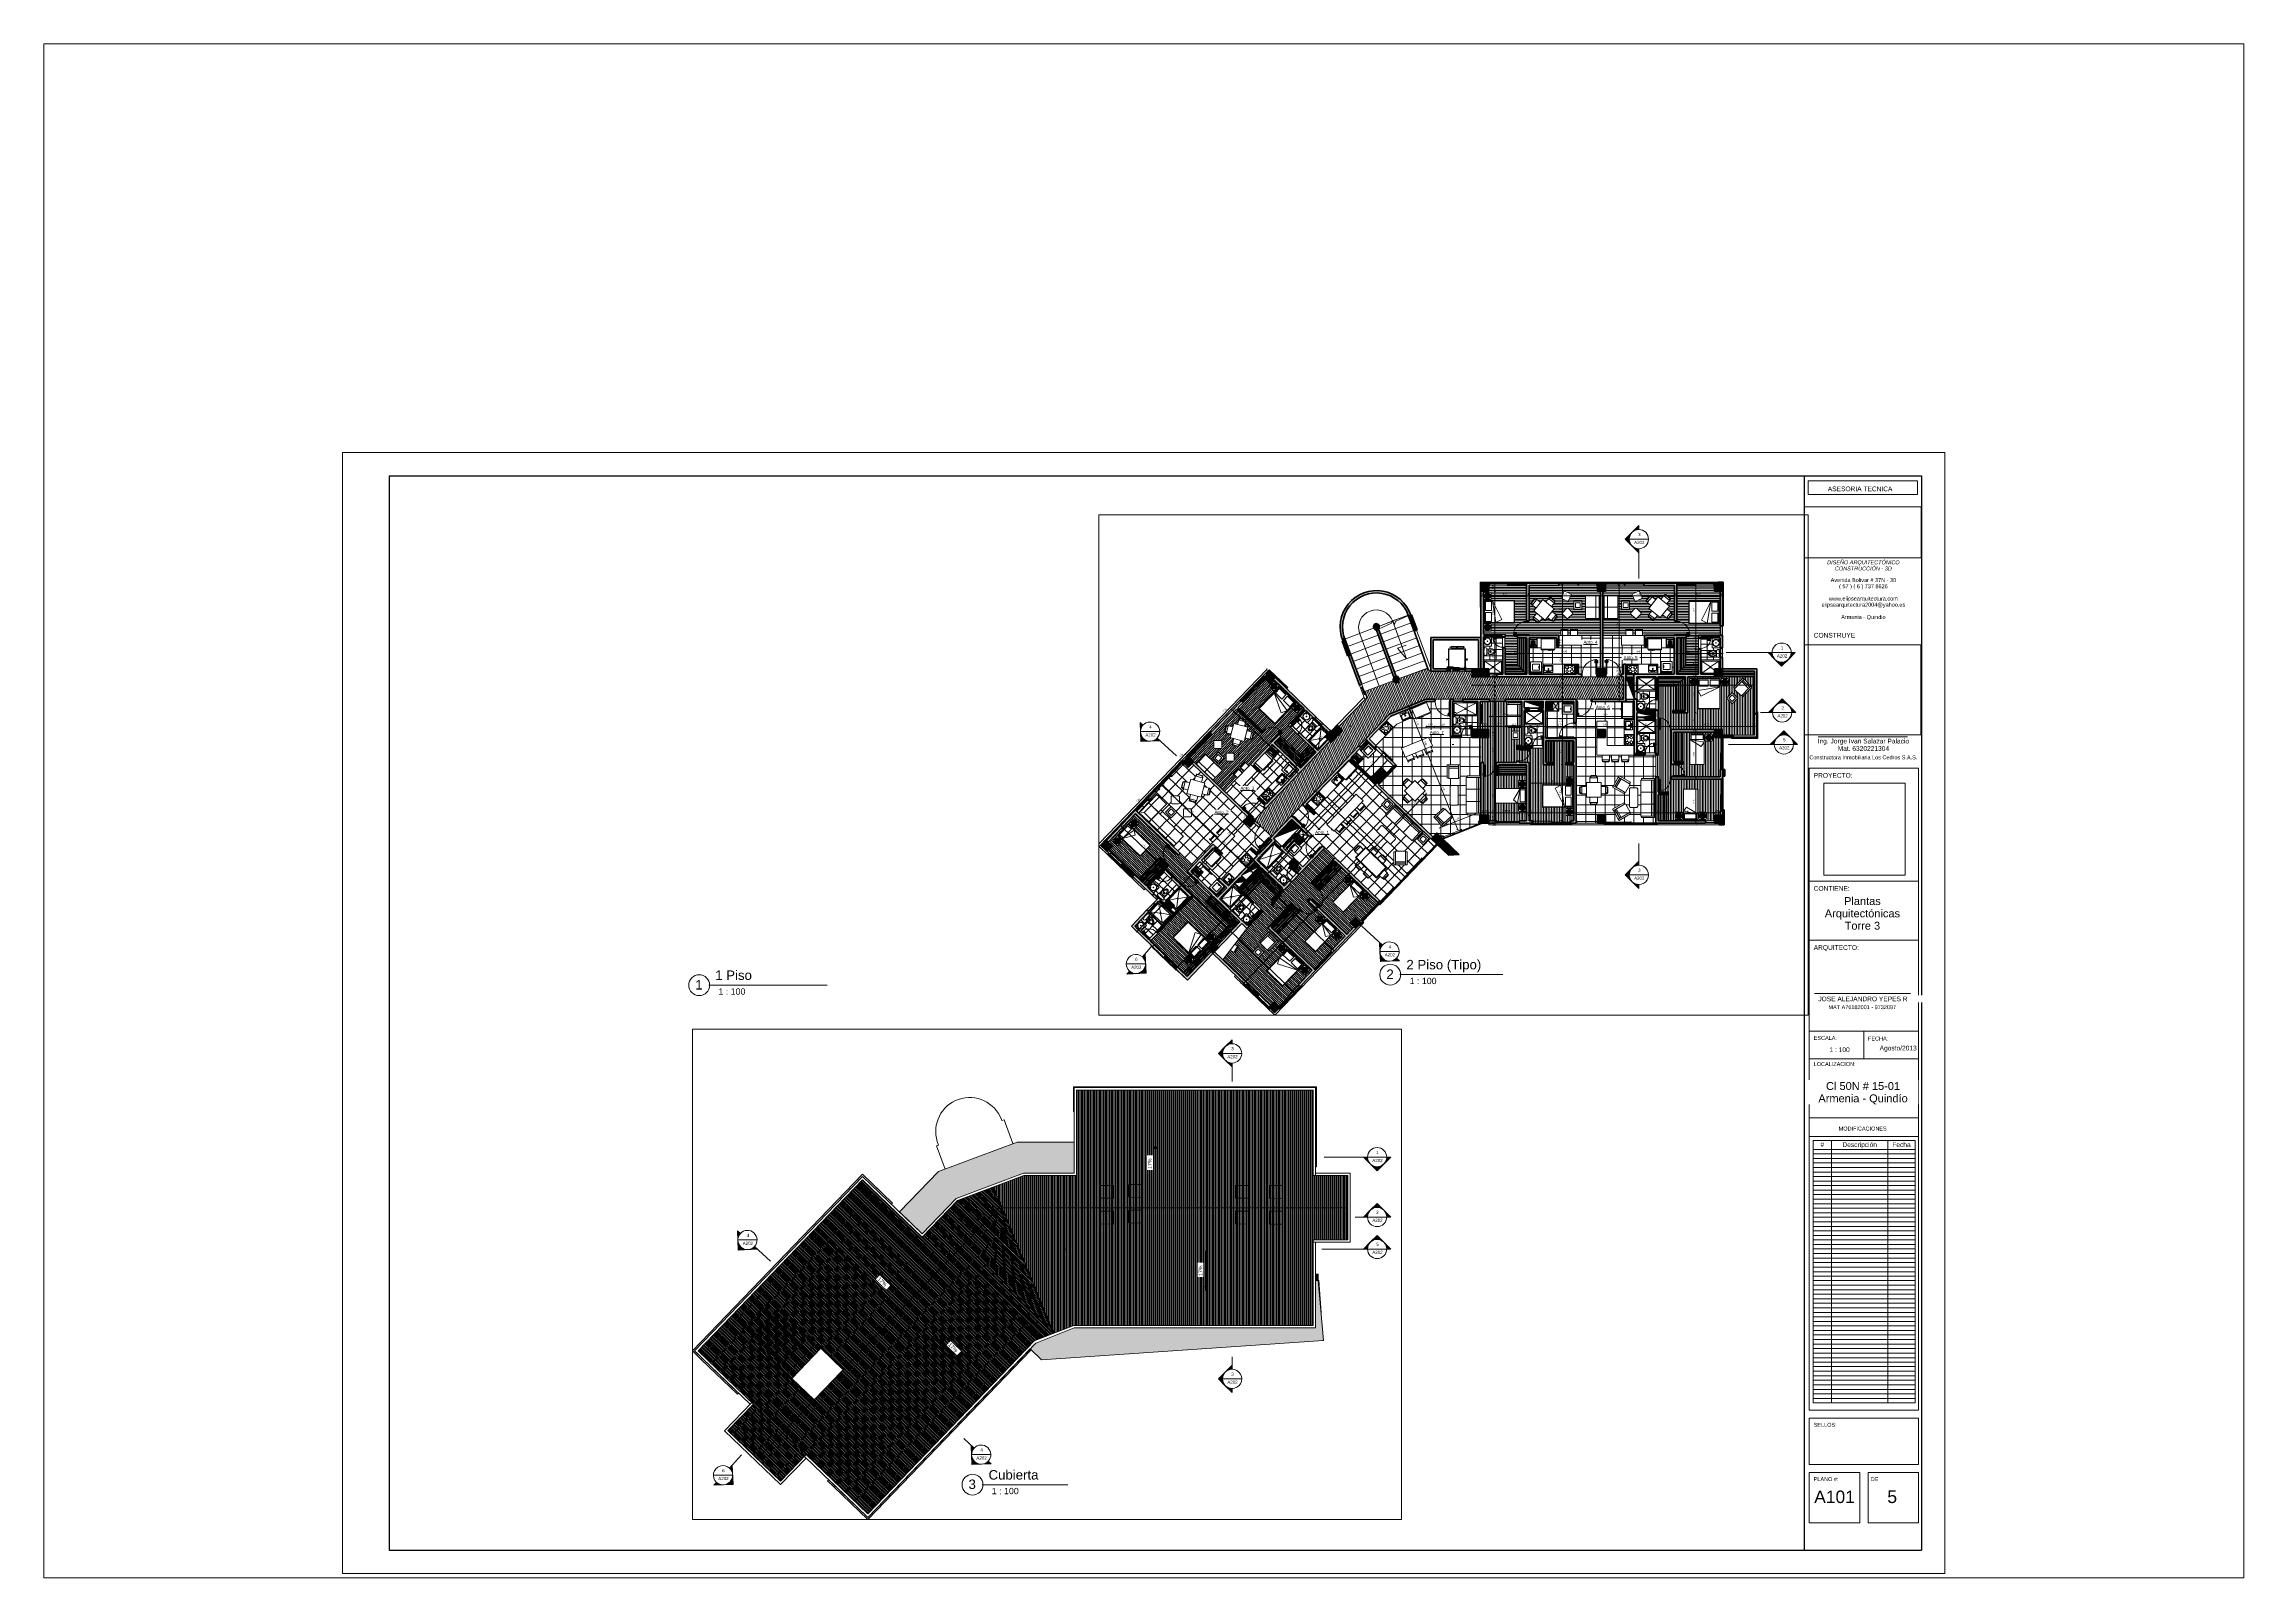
# Paper-space layout 'Layout1' of a CAD drawing. Header units: metres. Extents: x -0.18 to 1.19, y -0.09 to 0.86.
# The model-space entities are those that its viewports show. They can reach past a viewport. Long polylines and large blocks are cut down to what shows.
import ezdxf

# ---------------------------------------------------------------- set-up
doc = ezdxf.new("R2010")
doc.units = ezdxf.units.M
doc.linetypes.add('Dash', pattern=[0.00635, 0.003175, -0.003175])
doc.linetypes.add('Hidden', pattern=[0.0045, 0.0025, -0.002])
for name, color, linetype, lineweight in [('A-ANNO-DIMS', 211, 'Continuous', 9), ('A-ANNO-DIMS-100', 211, 'Continuous', 9), ('A-COLS-1', 52, 'Continuous', 25), ('A-DETL-GENF', 92, 'Continuous', 9), ('A-DETL-GENF-1', 7, 'Continuous', 9), ('A-DETL-HDLN', 90, 'Hidden', 9), ('A-DETL-THIN', 151, 'Continuous', 9), ('A-DOOR', 31, 'Continuous', 9), ('A-DOOR-1', 31, 'Continuous', 18), ('A-FLOR', 192, 'Continuous', 9), ('A-FLOR-PATT', 8, 'Continuous', 9), ('A-GLAZ', 151, 'Continuous', 9), ('A-GLAZ-1', 151, 'Continuous', 18), ('A-GLAZ-CWMG', 51, 'Continuous', 9), ('A-ROOF', 132, 'Continuous', 9), ('A-ROOF-PATT', 132, 'Continuous', 9), ('A-WALL', 113, 'Continuous', 9), ('A-WALL-1', 113, 'Continuous', 50), ('A-WALL-PATT-1', 111, 'Continuous', 9), ('E-LITE-EQPM', 33, 'Continuous', 9), ('G-ANNO-DIMS', 111, 'Continuous', 9), ('G-ANNO-REFR', 1, 'Dash', 18), ('G-ANNO-SCHD', 231, 'Continuous', 9), ('G-ANNO-SYMB', 111, 'Continuous', 9), ('G-ANNO-TEXT', 231, 'Continuous', 9), ('G-ANNO-TEXT-1', 7, 'Continuous', 9), ('G-ANNO-TTLB', 6, 'Continuous', 9), ('G-ANNO-TTLB-MEDM', 33, 'Continuous', 25), ('G-ANNO-TTLB-THIN', 151, 'Continuous', 9), ('G-IMPT', 8, 'Continuous', 9), ('I-FURN', 30, 'Continuous', 9), ('P-SANR-FIXT', 6, 'Continuous', 9), ('Q-CASE', 31, 'Continuous', 9), ('Q-SPCQ', 91, 'Continuous', 9), ('S-COLS', 52, 'Continuous', 9), ('S-COLS-1', 52, 'Continuous', 100), ('S-STRS', 31, 'Continuous', 9)]:
    doc.layers.add(name, color=color, linetype=linetype, lineweight=lineweight)
doc.layers.add('G-ANNO-NPLT', color=191, linetype='Continuous', plot=False)
doc.styles.add('Arial', font='Arial.ttf', dxfattribs={"height": 0.196707})
doc.styles.add('Arial_1', font='Arial.ttf', dxfattribs={"height": 0.098353})
doc.styles.add('Arial_2', font='Arial.ttf', dxfattribs={"height": 0.236048})
doc.styles.add('Arial_3', font='Arial.ttf', dxfattribs={"height": 0.002951})
doc.styles.add('Arial_4', font='Arial.ttf', dxfattribs={"height": 0.002459})
doc.styles.add('Arial_5', font='Arial.ttf', dxfattribs={"height": 0.004918})
doc.styles.add('Arial_6', font='Arial.ttf', dxfattribs={"height": 0.007868})
doc.styles.add('Arial_7', font='Arial.ttf', dxfattribs={"height": 0.00777})
doc.styles.add('Arial_8', font='Arial.ttf', dxfattribs={"height": 0.003934})
doc.styles.add('Arial_9', font='Arial.ttf', dxfattribs={"height": 0.005901})
doc.dimstyles.new('Cota_1_25', dxfattribs={"dimscale": 0.3048, "dimtxt": 0.1, "dimasz": 0.246063, "dimexe": 0, "dimexo": 0.0625, "dimgap": 0.164042, "dimtad": 1, "dimrnd": 0.01, "dimzin": 0, "dimdsep": 46, "dimtxsty": 'Arial_1', "dimblk1": 'OBLIQUE', "dimblk2": 'OBLIQUE', "dimsah": 1, "dimcen": 0.09, "dimazin": 0, "dimtfac": 1, "dimtdec": 4, "dimtix": 1, "dimtmove": 0, "dimatfit": 3, "dimfxl": 0, "dimfxlon": 1, "dimtvp": 1, "dimtolj": 1, "dimtzin": 0, "dimarcsym": 2})
doc.dimstyles.new('Cota_1_25_1', dxfattribs={"dimscale": 0.3048, "dimtxt": 0.1, "dimasz": 0.246063, "dimexe": 0, "dimexo": 0.0625, "dimgap": 0.164042, "dimtad": 1, "dimrnd": 0.01, "dimzin": 0, "dimdsep": 46, "dimtxsty": 'Arial_1', "dimblk1": 'OBLIQUE', "dimblk2": 'OBLIQUE', "dimsah": 1, "dimcen": 0.09, "dimazin": 0, "dimtfac": 1, "dimtdec": 4, "dimtix": 1, "dimtmove": 0, "dimatfit": 3, "dimfxl": 0, "dimfxlon": 1, "dimtvp": 1, "dimtolj": 1, "dimtzin": 0, "dimarcsym": 2})
doc.dimstyles.new('Cota_1_25_3', dxfattribs={"dimscale": 0.3048, "dimtxt": 0.1, "dimasz": 0.246063, "dimexe": 0, "dimexo": 0.0625, "dimgap": 0.164042, "dimtad": 1, "dimrnd": 0.01, "dimzin": 0, "dimdsep": 46, "dimtxsty": 'Arial_1', "dimblk1": 'OBLIQUE', "dimblk2": 'OBLIQUE', "dimsah": 1, "dimcen": 0.09, "dimazin": 0, "dimtfac": 1, "dimtdec": 4, "dimtix": 1, "dimtmove": 2, "dimatfit": 3, "dimfxl": 0, "dimfxlon": 1, "dimtvp": 1, "dimtolj": 1, "dimtzin": 0, "dimarcsym": 2})
doc.dimstyles.new('Cota_1_25_4', dxfattribs={"dimscale": 0.3048, "dimtxt": 0.1, "dimasz": 0.246063, "dimexe": 0, "dimexo": 0.0625, "dimgap": 0.164042, "dimtad": 1, "dimrnd": 0.01, "dimzin": 0, "dimdsep": 46, "dimtxsty": 'Arial_1', "dimblk1": 'OBLIQUE', "dimblk2": 'OBLIQUE', "dimsah": 1, "dimcen": 0.09, "dimazin": 0, "dimtfac": 1, "dimtdec": 4, "dimtix": 1, "dimtmove": 0, "dimatfit": 3, "dimfxl": 0, "dimfxlon": 1, "dimtvp": 1, "dimtolj": 1, "dimtzin": 0, "dimarcsym": 2})
picture_1 = doc.add_image_def('image1.jpg', size_in_pixel=(922, 1043))
picture_2 = doc.add_image_def('image2.jpg', size_in_pixel=(3300, 2550))
picture_3 = doc.add_image_def('image3.jpg', size_in_pixel=(972, 423))
pattern_1 = [(226.11, (41.785, 15.092), (0.05405041, -0.0519957), [])]
pattern_2 = [(46.105, (86.899, 7.87), (-0.05404587, 0.05200042), [])]
pattern_3 = [(316.089, (59.067, 7.337), (0.05201551, 0.05403135), [])]

# ---------------------------------------------------------------- blocks, each defined once
blk = doc.blocks.new('Rotulo EA 0_70 x 2 - Rotulo EA 0_70 x 2-1682316-Plantas Arquitectónicas Torre 3')
at = {"layer": 'G-ANNO-TTLB'}
for p, q in [((0.9173, 0.5828), (0.9173, 0.5914)), ((0.9173, 0.5914), (0.9854, 0.5914)), ((0.9854, 0.5914), (0.9854, 0.5828)), ((0.9854, 0.5828), (0.9173, 0.5828)), ((0.9179, 0.011), (0.9179, 0.412)), ((0.9179, 0.412), (0.9861, 0.412)), ((0.9861, 0.412), (0.9861, 0.011)), ((0.9179, 0.3413), (0.9861, 0.3413)), ((0.9179, 0.3045), (0.9861, 0.3045)), ((0.9212, 0.2713), (0.9812, 0.2713)), ((0.9179, 0.2476), (0.9861, 0.2476)), ((0.952, 0.2476), (0.952, 0.2305)), ((0.9179, 0.2305), (0.9861, 0.2305)), ((0.9179, 0.1935), (0.9861, 0.1935)), ((0.9179, 0.182), (0.9861, 0.182)), ((0.9179, 0.011), (0.9861, 0.011)), ((0.9179, 0.006), (0.9861, 0.006)), ((0.9179, -0.0228), (0.9179, 0.006)), ((0.9861, 0.006), (0.9861, -0.0228)), ((0.9179, -0.0228), (0.9861, -0.0228)), ((0.9179, -0.0594), (0.9179, -0.0279)), ((0.9179, -0.0279), (0.9494, -0.0279)), ((0.9494, -0.0279), (0.9494, -0.0594)), ((0.9546, -0.0594), (0.9546, -0.0279)), ((0.9546, -0.0279), (0.9861, -0.0279)), ((0.9861, -0.0279), (0.9861, -0.0594)), ((0.9494, -0.0594), (0.9179, -0.0594)), ((0.9861, -0.0594), (0.9546, -0.0594))]:
    blk.add_line(p, q, dxfattribs=at)
at = {"layer": 'G-ANNO-TTLB-MEDM'}
for p, q in [((0.0317, 0.5945), (0.0317, -0.0765)), ((0.0317, 0.5945), (0.988, 0.5945)), ((0.9148, 0.5945), (0.9148, -0.0765)), ((0.988, 0.5945), (0.988, -0.0765)), ((0.0317, -0.0765), (0.988, -0.0765))]:
    blk.add_line(p, q, dxfattribs=at)
at = {"layer": 'G-ANNO-TTLB-THIN'}
for p, q in [((0.0025, 0.609), (0.0025, -0.091)), ((1.0025, 0.609), (0.0025, 0.609)), ((1.0025, -0.091), (1.0025, 0.609)), ((0.0025, -0.091), (1.0025, -0.091))]:
    blk.add_line(p, q, dxfattribs=at)
at = {"layer": 'G-ANNO-TTLB', "char_height": 0.002459, "attachment_point": 2, "line_spacing_factor": 0.938532, "style": 'Arial_4'}
for s, insert, width in [('\\fArial|b0|i1|c0|p34|;DISEÑO ARQUITECTÓNICO\\fArial|b0|i0|c0|p34|;\\P\\fArial|b0|i1|c0|p34|;CONSTRUCCIÓN - 3D', (0.9517, 0.5417), 0.05415), ('Avenida Bolivar # 37N - 30\\P( 57 ) ( 6 ) 737 8626\\P\\Pwww.elipsearquitectura.com\\Pelipsearquitectura2004@yahoo.es\\P\\PArmenia - Quindio', (0.9517, 0.5306), 0.06207)]:
    blk.add_mtext(s, dxfattribs=dict(at, insert=insert, width=width))
at = {"layer": 'G-ANNO-TTLB'}
image = blk.add_image(picture_3, insert=(0.9147, 0.5433), size_in_units=(0.0731, 0.0318), dxfattribs=at)
image.dxf.flags = 7
at = {"layer": 'G-ANNO-TTLB', "line_spacing_factor": 0.938532, "bg_fill": 3, "box_fill_scale": 1.25, "bg_fill_color": 0, "bg_fill_transparency": 0}
for s, insert, char_height, width, attachment_point, style in [('ASESORIA TECNICA', (0.9295, 0.5878), 0.002951, 0.047952, 1, 'Arial_3'), ('CONSTRUYE', (0.9207, 0.4964), 0.00295, 0.030672, 1, 'Arial_3'), ('PROYECTO:', (0.9207, 0.4089), 0.00295, 0.0288, 1, 'Arial_3'), ('CONTIENE:', (0.9207, 0.3383), 0.00295, 0.026676, 1, 'Arial_3'), ('ARQUITECTO:', (0.9207, 0.3014), 0.002951, 0.03348, 1, 'Arial_3'), ('JOSE ALEJANDRO YEPES R', (0.9236, 0.2693), 0.002951, 0.066168, 1, 'Arial_3'), ('ESCALA:', (0.9207, 0.2447), 0.00246, 0.01728, 1, 'Arial_4'), ('FECHA:', (0.9546, 0.2443), 0.00246, 0.01497, 1, 'Arial_4'), ('LOCALIZACION:', (0.9207, 0.2284), 0.002459, 0.03111, 1, 'Arial_4'), ('Cl 50N # 15-01\\PArmenia - Quindío', (0.9515, 0.2159), 0.004918, 0.06636, 2, 'Arial_5'), ('MODIFICACIONES', (0.9363, 0.1881), 0.002459, 0.03561, 1, 'Arial_4'), ('SELLOS:', (0.9207, 0.0031), 0.00246, 0.01707, 1, 'Arial_4'), ('PLANO #:', (0.9207, -0.0308), 0.00246, 0.01842, 1, 'Arial_4'), ('DE', (0.9563, -0.0308), 0.00246, 0.00567, 1, 'Arial_4')]:
    blk.add_mtext(s, dxfattribs=dict(at, insert=insert, char_height=char_height, width=width, attachment_point=attachment_point, style=style))
for s, insert, char_height, width, attachment_point, style in [('MAT A76182001 - 9732097', (0.9299, 0.2639), 0.002459, 0.05031, 1, 'Arial_4'), ('5', (0.9697, -0.0391), 0.00787, 0.007294, 2, 'Arial_6')]:
    blk.add_mtext(s, dxfattribs=dict(at, insert=insert, char_height=char_height, width=width, attachment_point=attachment_point, style=style))
blk = doc.blocks.new('Viewport - M_View Title-4169-Plantas Arquitectónicas Torre 3')
at = {"layer": 'G-ANNO-TTLB'}
for start, end in [(360, 180), (180, 0)]:
    blk.add_arc((-0.006, 0), 0.0065, start, end, dxfattribs=at)
blk = doc.blocks.new('Columns Circle3 - Columns Circle-1566927-2 Piso _Tipo_')
at = {"layer": 'A-COLS-1'}
blk.add_hatch(color=256, dxfattribs=at).paths.add_polyline_path([(29.9022, 24.2455), (29.949, 24.2571), (29.9917, 24.2795), (30.0182, 24.3029), (30.0406, 24.33), (30.0453, 24.3369), (30.0612, 24.3671), (30.0686, 24.3892), (30.0737, 24.4077), (30.0742, 24.4126), (30.0773, 24.4479), (30.072, 24.4927), (30.0552, 24.537), (30.0278, 24.5767), (29.9917, 24.6087), (29.949, 24.6311), (29.9008, 24.6426), (29.854, 24.6426), (29.8072, 24.6311), (29.7645, 24.6087), (29.7284, 24.5767), (29.701, 24.537), (29.6839, 24.4919), (29.6781, 24.4441), (29.6839, 24.3962), (29.701, 24.3511), (29.7284, 24.3115), (29.7645, 24.2795), (29.8072, 24.2571), (29.854, 24.2455)], flags=0)
for start, end in [(13.2936, 180), (180, 314.7765), (348.5437, 350.8943), (335.4859, 339.611), (322.332, 327.3367)]:
    blk.add_arc((29.8781, 24.4441), 0.2, start, end, dxfattribs=at)
blk = doc.blocks.new('M_Concrete-Rectangular-Column - 1000 x 200mm-1600101-2 Piso _Tipo_')
at = {"layer": 'S-COLS'}
blk.add_hatch(color=256, dxfattribs=at).paths.add_polyline_path([(-0.1, -0.5), (0.1, -0.5), (0.1, 0.5), (-0.1, 0.5), (-0.1, -0.3873)], flags=0)
at = {"layer": 'S-COLS-1'}
for p, q in [((0.1, 0.5), (-0.1, 0.5)), ((-0.1, 0.5), (-0.1, -0.5)), ((0.1, -0.5), (0.1, 0.5)), ((-0.1, -0.5), (0.1, -0.5))]:
    blk.add_line(p, q, dxfattribs=at)
blk = doc.blocks.new('M_Concrete-Rectangular-Column - 1000 x 200mm-1599396-2 Piso _Tipo_')
at = {"layer": 'S-COLS'}
blk.add_hatch(color=256, dxfattribs=at).paths.add_polyline_path([(0.1, 0.5), (-0.1, 0.5), (-0.1, -0.5), (0.1, -0.5)], flags=0)
at = {"layer": 'S-COLS-1'}
for p, q in [((-0.1, 0.5), (0.1, 0.5)), ((-0.1, -0.5), (-0.1, 0.5)), ((0.1, 0.5), (0.1, -0.5)), ((0.1, -0.5), (-0.1, -0.5))]:
    blk.add_line(p, q, dxfattribs=at)
blk = doc.blocks.new('M_Concrete-Square-Column - 500 x 500mm-1442238-2 Piso _Tipo_')
at = {"layer": 'S-COLS'}
blk.add_hatch(color=256, dxfattribs=at).paths.add_polyline_path([(0.25, 0.25), (-0.25, 0.25), (-0.25, -0.25), (0.25, -0.25), (0.25, -0.1299)], flags=0)
at = {"layer": 'S-COLS-1'}
for p, q in [((-0.25, 0.25), (0.25, 0.25)), ((-0.25, -0.25), (-0.25, 0.25)), ((0.25, 0.25), (0.25, -0.25)), ((0.25, -0.25), (-0.25, -0.25))]:
    blk.add_line(p, q, dxfattribs=at)
blk = doc.blocks.new('EA santario - EA santario-1234229-2 Piso _Tipo_')
at = {"layer": 'P-SANR-FIXT'}
for p, q in [((-0.0952, 0.106), (-0.0952, 0.0806)), ((-0.0825, 0.106), (-0.0952, 0.106)), ((-0.0825, 0.0933), (-0.0825, 0.106)), ((0.0826, 0.106), (0.0826, 0.0933)), ((0.0953, 0.106), (0.0826, 0.106)), ((0.0953, 0.0806), (0.0953, 0.106)), ((0.0826, 0.0933), (-0.0825, 0.0933)), ((-0.0952, 0.0806), (-0.1325, 0.074)), ((0.1325, 0.074), (0.0953, 0.0806))]:
    blk.add_line(p, q, dxfattribs=at)
for centre, radius, start, end in [((0, -1.2428), 1.6, 81.8874, 98.1126), ((-0.2222, 0.316), 0.0254, 98.1126, 185.1144), ((0.2222, 0.316), 0.0254, 354.8856, 81.8874), ((0.0513, 0.3405), 0.3, 185.1144, 209.4383), ((-0.0513, 0.3405), 0.3, 330.5617, 354.8856), ((-0.1999, 0.1987), 0.0115, 209.4383, 263.7045), ((0.1999, 0.1987), 0.0115, 276.2955, 330.5617), ((0, 2.0111), 1.8349, 263.7045, 265.6627), ((4.7641, -0.7998), 5.0001, 168.6826, 169.5968), ((0, 2.0111), 1.8349, 265.6627, 274.3373), ((0, 2.0111), 1.8349, 274.3373, 276.2955), ((-4.7641, -0.7998), 5.0001, 10.4032, 11.3174), ((4.7641, -0.7998), 5.0001, 169.5968, 171.09), ((-4.7641, -0.7998), 5.0001, 8.91, 10.4032), ((0.1189, -0.0836), 0.2967, 147.929, 175.1418), ((-0.1189, -0.0836), 0.2967, 4.8582, 32.071), ((0.18, -0.0811), 0.36, 171.09, 220.019), ((-0.18, -0.0811), 0.36, 319.981, 8.91), ((0.1676, -0.0791), 0.345, 176.5685, 221.8401), ((-0.1676, -0.0791), 0.345, 318.1599, 3.4315), ((0, -0.0716), 0.0147, 216.4562, 323.5438), ((0.158, -0.1131), 0.258, 180, 213.6309), ((-0.158, -0.1131), 0.258, 326.3691, 360), ((0, -0.2182), 0.0683, 213.6309, 326.3691), ((0, -0.2322), 0.125, 220.0388, 319.9612), ((0, -0.2292), 0.12, 221.8401, 318.1599)]:
    blk.add_arc(centre, radius, start, end, dxfattribs=at)
blk.add_ellipse((0, -0.1131), major_axis=(0, 0.1238), ratio=0.807692, start_param=4.712389, end_param=7.853982, dxfattribs=at)
for points in [[(-0.0118, -0.0804), (-0.0148, -0.0728), (-0.0199, -0.0575), (-0.024, -0.0349), (-0.0254, -0.0133), (-0.0249, 0.0001), (-0.0243, 0.0065)], [(0.0249, 0.0062), (0.0254, -0.0001), (0.0258, -0.0135), (0.0243, -0.035), (0.02, -0.0576), (0.0149, -0.0728), (0.0118, -0.0804)]]:
    blk.add_open_spline(points, degree=3, dxfattribs=at)
blk = doc.blocks.new('Basin Slab-Round-1Bowl - 550 x 500-1236400-2 Piso _Tipo_')
at = {"layer": 'P-SANR-FIXT'}
for p, q in [((0.6194, 0.575), (-0.0023, 0.575)), ((-0.0023, 0.575), (-0.0023, 0.075)), ((0.4926, 0.1585), (0.4894, 0.1497)), ((0.477, 0.1376), (0.4686, 0.1346)), ((0.5077, 0.1303), (0.515, 0.1504)), ((0.4767, 0.1121), (0.4969, 0.1195))]:
    blk.add_line(p, q, dxfattribs=at)
at = {"layer": 'P-SANR-FIXT', "flags": 128}
for points in [[(0.5161, 0.325), (0.5159, 0.3337), (0.5154, 0.3423), (0.5145, 0.351), (0.5133, 0.3596), (0.5118, 0.3681), (0.5099, 0.3766), (0.5076, 0.385), (0.5051, 0.3932), (0.5022, 0.4014), (0.499, 0.4095), (0.4954, 0.4174), (0.4916, 0.4252), (0.4874, 0.4328), (0.483, 0.4402), (0.4782, 0.4475), (0.4732, 0.4546), (0.4678, 0.4614), (0.4622, 0.4681), (0.4564, 0.4745), (0.4503, 0.4806), (0.4439, 0.4865), (0.4374, 0.4922), (0.4306, 0.4976), (0.4236, 0.5027), (0.4164, 0.5076), (0.409, 0.5121), (0.4014, 0.5163), (0.3937, 0.5203), (0.3858, 0.5239), (0.3778, 0.5272), (0.3696, 0.5302), (0.3613, 0.5328), (0.353, 0.5352), (0.3445, 0.5371), (0.336, 0.5388), (0.3274, 0.5401), (0.3188, 0.5411), (0.3102, 0.5417), (0.3015, 0.5419), (0.2928, 0.5419), (0.2841, 0.5414), (0.2755, 0.5407), (0.2669, 0.5395), (0.2583, 0.5381), (0.2499, 0.5363), (0.2414, 0.5341), (0.2331, 0.5317), (0.2249, 0.5289), (0.2168, 0.5257), (0.2089, 0.5223), (0.201, 0.5185), (0.1934, 0.5144), (0.1859, 0.51), (0.1786, 0.5054), (0.1715, 0.5004), (0.1646, 0.4952), (0.1579, 0.4896), (0.1514, 0.4839), (0.1452, 0.4778), (0.1392, 0.4715), (0.1334, 0.465), (0.128, 0.4583), (0.1228, 0.4513), (0.1179, 0.4442), (0.1132, 0.4368), (0.1089, 0.4293), (0.1049, 0.4216), (0.1012, 0.4138), (0.0978, 0.4058), (0.0947, 0.3977), (0.092, 0.3894), (0.0896, 0.3811), (0.0875, 0.3727), (0.0858, 0.3642), (0.0844, 0.3556), (0.0833, 0.347), (0.0826, 0.3384), (0.0823, 0.3297), (0.0822, 0.325)], [(0.0822, 0.325), (0.0824, 0.3163), (0.0829, 0.3077), (0.0838, 0.299), (0.085, 0.2904), (0.0865, 0.2819), (0.0884, 0.2734), (0.0907, 0.265), (0.0932, 0.2568), (0.0961, 0.2486), (0.0993, 0.2405), (0.1029, 0.2326), (0.1067, 0.2248), (0.1109, 0.2172), (0.1153, 0.2098), (0.1201, 0.2025), (0.1251, 0.1954), (0.1305, 0.1886), (0.136, 0.1819), (0.1419, 0.1755), (0.148, 0.1694), (0.1543, 0.1635), (0.1609, 0.1578), (0.1677, 0.1524), (0.1747, 0.1473), (0.1819, 0.1424), (0.1893, 0.1379), (0.1969, 0.1337), (0.2046, 0.1297), (0.2125, 0.1261), (0.2205, 0.1228), (0.2287, 0.1198), (0.2369, 0.1172), (0.2453, 0.1148), (0.2538, 0.1129), (0.2623, 0.1112), (0.2709, 0.1099), (0.2795, 0.1089), (0.2881, 0.1083), (0.2968, 0.1081), (0.3055, 0.1081), (0.3141, 0.1086), (0.3228, 0.1093), (0.3314, 0.1105), (0.3399, 0.1119), (0.3484, 0.1137), (0.3568, 0.1159), (0.3652, 0.1183), (0.3734, 0.1211), (0.3815, 0.1243), (0.3894, 0.1277), (0.3972, 0.1315), (0.4049, 0.1356), (0.4124, 0.14), (0.4197, 0.1446), (0.4268, 0.1496), (0.4337, 0.1548), (0.4404, 0.1604), (0.4469, 0.1661)], [(0.46, 0.1794), (0.4649, 0.185), (0.4703, 0.1917), (0.4755, 0.1987), (0.4804, 0.2058), (0.485, 0.2132), (0.4894, 0.2207), (0.4934, 0.2284), (0.4971, 0.2362), (0.5005, 0.2442), (0.5036, 0.2523), (0.5063, 0.2606), (0.5087, 0.2689), (0.5108, 0.2773), (0.5125, 0.2858), (0.5139, 0.2944), (0.515, 0.303), (0.5157, 0.3116), (0.516, 0.3203), (0.5161, 0.325)], [(0.5018, 0.1385), (0.5018, 0.1385), (0.5017, 0.1386), (0.5015, 0.1388), (0.5013, 0.139), (0.501, 0.1393), (0.5007, 0.1396), (0.5003, 0.14), (0.4998, 0.1405), (0.4993, 0.141), (0.4987, 0.1416), (0.4981, 0.1422), (0.4974, 0.1429), (0.4966, 0.1437), (0.4958, 0.1445), (0.495, 0.1453), (0.4941, 0.1462), (0.4931, 0.1472), (0.4921, 0.1482), (0.491, 0.1493), (0.4899, 0.1504), (0.4888, 0.1515), (0.4876, 0.1527), (0.4864, 0.1539), (0.4851, 0.1552), (0.4838, 0.1565), (0.4825, 0.1578), (0.4811, 0.1592), (0.4797, 0.1606), (0.4783, 0.162), (0.4768, 0.1635), (0.4753, 0.1649), (0.4739, 0.1664), (0.4723, 0.1679), (0.4708, 0.1695), (0.4693, 0.171), (0.4677, 0.1726), (0.4662, 0.1741), (0.4646, 0.1757), (0.463, 0.1772), (0.4615, 0.1788), (0.4599, 0.1804), (0.4583, 0.1819), (0.4568, 0.1835), (0.4552, 0.185), (0.4537, 0.1866), (0.4522, 0.1881), (0.4507, 0.1896), (0.4492, 0.1911), (0.4477, 0.1925), (0.4463, 0.194), (0.4449, 0.1954), (0.4435, 0.1968), (0.4422, 0.1981), (0.4408, 0.1994), (0.4396, 0.2007), (0.4383, 0.202), (0.4371, 0.2032), (0.4359, 0.2044), (0.4348, 0.2055), (0.4337, 0.2066), (0.4327, 0.2076), (0.4317, 0.2086), (0.4308, 0.2095), (0.4299, 0.2104), (0.429, 0.2113), (0.4283, 0.212), (0.4275, 0.2128), (0.4269, 0.2134), (0.4263, 0.214), (0.4257, 0.2146), (0.4252, 0.2151), (0.4248, 0.2155), (0.4244, 0.2159), (0.4241, 0.2162), (0.4238, 0.2165), (0.4236, 0.2167), (0.4235, 0.2168), (0.4234, 0.2168), (0.4234, 0.2169)], [(0.41, 0.2034), (0.41, 0.2034), (0.4101, 0.2033), (0.4102, 0.2031), (0.4105, 0.2029), (0.4107, 0.2026), (0.4111, 0.2023), (0.4115, 0.2019), (0.412, 0.2014), (0.4125, 0.2009), (0.4131, 0.2003), (0.4137, 0.1997), (0.4144, 0.199), (0.4151, 0.1982), (0.4159, 0.1974), (0.4168, 0.1965), (0.4177, 0.1956), (0.4187, 0.1947), (0.4197, 0.1937), (0.4207, 0.1926), (0.4218, 0.1915), (0.423, 0.1904), (0.4242, 0.1892), (0.4254, 0.1879), (0.4267, 0.1867), (0.428, 0.1854), (0.4293, 0.184), (0.4307, 0.1827), (0.4321, 0.1813), (0.4335, 0.1798), (0.4349, 0.1784), (0.4364, 0.1769), (0.4379, 0.1754), (0.4394, 0.1739), (0.4409, 0.1724), (0.4425, 0.1709), (0.444, 0.1693), (0.4456, 0.1678), (0.4472, 0.1662), (0.4487, 0.1646), (0.4503, 0.1631), (0.4519, 0.1615), (0.4534, 0.1599), (0.455, 0.1584), (0.4565, 0.1568), (0.4581, 0.1553), (0.4596, 0.1538), (0.4611, 0.1523), (0.4626, 0.1508), (0.464, 0.1493), (0.4655, 0.1479), (0.4669, 0.1465), (0.4683, 0.1451), (0.4696, 0.1437), (0.4709, 0.1424), (0.4722, 0.1411), (0.4735, 0.1399), (0.4747, 0.1387), (0.4758, 0.1375), (0.477, 0.1364), (0.478, 0.1353), (0.4791, 0.1343), (0.4801, 0.1333), (0.481, 0.1323), (0.4819, 0.1315), (0.4827, 0.1306), (0.4835, 0.1298), (0.4842, 0.1291), (0.4849, 0.1284), (0.4855, 0.1278), (0.4861, 0.1273), (0.4866, 0.1268), (0.487, 0.1263), (0.4874, 0.126), (0.4877, 0.1257), (0.4879, 0.1254), (0.4881, 0.1252), (0.4883, 0.1251), (0.4883, 0.125), (0.4883, 0.125)]]:
    blk.add_lwpolyline(points, dxfattribs=at)
at = {"layer": 'P-SANR-FIXT'}
for centre, radius, start, end in [((0.2991, 0.325), 0.2, 360, 180), ((0.2991, 0.325), 0.2159, 166.1538, 180), ((0.2991, 0.325), 0.2159, 0, 13.8462), ((0.2991, 0.325), 0.02, 360, 180), ((0.2992, 0.3249), 0.012, 90, 179.747), ((0.2992, 0.3249), 0.012, 0.253, 90), ((0.2991, 0.325), 0.2159, 180, 193.8462), ((0.2991, 0.325), 0.2, 180, 312.9682), ((0.2991, 0.325), 0.02, 180, 360), ((0.2992, 0.3249), 0.012, 179.747, 270), ((0.2992, 0.3249), 0.012, 180, 193.9186), ((0.2992, 0.3249), 0.012, 198.6485, 208.0024), ((0.2992, 0.3249), 0.012, 213.4205, 222.17), ((0.2992, 0.3249), 0.012, 227.7366, 236.5173), ((0.2992, 0.3249), 0.012, 270, 0.253), ((0.2992, 0.3249), 0.012, 303.4827, 312.2634), ((0.2992, 0.3249), 0.012, 317.83, 326.5795), ((0.2992, 0.3249), 0.012, 346.0814, 360), ((0.2991, 0.325), 0.2, 318.4615, 360), ((0.2991, 0.325), 0.2159, 346.1538, 360), ((0.2992, 0.3249), 0.012, 241.891, 251.3979), ((0.2992, 0.3249), 0.012, 255.9678, 270), ((0.2992, 0.3249), 0.012, 270, 284.0322), ((0.4167, 0.2101), 0.00953, 135, 237.8571), ((0.4167, 0.2101), 0.00953, 32.1429, 135), ((0.5051, 0.158), 0.0127, 45, 225), ((0.5051, 0.158), 0.0127, 225, 45), ((0.4951, 0.1317), 0.0127, 225, 45), ((0.4951, 0.1317), 0.0127, 45, 88.0726), ((0.4951, 0.1317), 0.0127, 353.2893, 87.7631), ((0.4691, 0.122), 0.0127, 45, 225), ((0.4691, 0.122), 0.0127, 225, 45), ((0.4951, 0.1317), 0.0127, 181.9274, 225), ((0.4954, 0.1321), 0.0127, 185.9086, 276.7107)]:
    blk.add_arc(centre, radius, start, end, dxfattribs=at)
blk = doc.blocks.new('Columns Circle1 - Columns Circle-1569474-2 Piso _Tipo_')
at = {"layer": 'A-COLS-1'}
blk.add_hatch(color=256, dxfattribs=at).paths.add_polyline_path([(29.854, 24.2455), (29.9022, 24.2455), (29.949, 24.2571), (29.9917, 24.2795), (30.0278, 24.3115), (30.0552, 24.3511), (30.0723, 24.3962), (30.0781, 24.4441), (30.0723, 24.4919), (30.0552, 24.537), (30.0278, 24.5767), (29.9917, 24.6087), (29.949, 24.6311), (29.9022, 24.6426), (29.854, 24.6426), (29.8072, 24.6311), (29.7645, 24.6087), (29.7284, 24.5767), (29.701, 24.537), (29.6839, 24.4919), (29.6781, 24.4441), (29.6839, 24.3962), (29.701, 24.3511), (29.7284, 24.3115), (29.7645, 24.2795), (29.8072, 24.2571)], flags=0)
for start, end in [(0, 180), (180, 0)]:
    blk.add_arc((29.8781, 24.4441), 0.2, start, end, dxfattribs=at)
blk = doc.blocks.new('EA-Sencilla abisagrada - 100 x 210-1350757-2 Piso _Tipo_')
at = {"layer": 'A-DETL-GENF'}
for p, q in [((0.344, -0.8091), (0.339, -0.9263)), ((0.369, -0.9263), (0.364, -0.8091)), ((0.5, -0.9263), (0.505, -0.8091)), ((0.525, -0.8091), (0.53, -0.9263)), ((0.399, -0.8988), (0.404, -0.8863)), ((0.404, -0.8863), (0.409, -0.8863)), ((0.409, -0.9513), (0.409, -0.8863)), ((0.465, -0.8863), (0.46, -0.8863)), ((0.46, -0.9513), (0.46, -0.8863)), ((0.47, -0.8988), (0.465, -0.8863)), ((0.369, -0.9038), (0.369, -0.9338)), ((0.399, -0.9388), (0.399, -0.8988)), ((0.47, -0.9388), (0.47, -0.8988)), ((0.5, -0.9038), (0.5, -0.9338)), ((0.399, -0.9063), (0.369, -0.9063)), ((0.47, -0.9063), (0.5, -0.9063)), ((0.339, -0.9338), (0.339, -0.9263)), ((0.369, -0.9313), (0.399, -0.9313)), ((0.5, -0.9313), (0.47, -0.9313)), ((0.53, -0.9338), (0.53, -0.9263)), ((0.399, -0.9388), (0.404, -0.9513)), ((0.47, -0.9388), (0.465, -0.9513)), ((0.409, -0.9513), (0.404, -0.9513)), ((0.46, -0.9513), (0.465, -0.9513))]:
    blk.add_line(p, q, dxfattribs=at)
for centre, radius, start, end in [((0.354, -0.8095), 0.01, 2.4476, 177.5524), ((0.515, -0.8095), 0.01, 2.4476, 177.5524), ((0.354, -0.9276), 0.0162, 202.6199, 337.3801), ((0.515, -0.9276), 0.0162, 202.6199, 337.3801)]:
    blk.add_arc(centre, radius, start, end, dxfattribs=at)
at = {"layer": 'A-DOOR'}
blk.add_arc((0.46, -0.075), 0.92, 180, 270, dxfattribs=at)
at = {"layer": 'A-DOOR-1'}
for p, q in [((-0.5, 0.075), (-0.46, 0.075)), ((-0.46, 0.075), (-0.46, 0.01)), ((0.46, 0.075), (0.5, 0.075)), ((0.46, 0.01), (0.46, 0.075)), ((-0.46, 0.01), (-0.445, 0.01)), ((-0.445, 0.01), (-0.445, -0.025)), ((0.445, 0.01), (0.46, 0.01)), ((0.445, -0.025), (0.445, 0.01)), ((-0.46, -0.025), (-0.46, -0.075)), ((-0.445, -0.025), (-0.46, -0.025)), ((0.46, -0.025), (0.445, -0.025)), ((0.46, -0.075), (0.46, -0.025)), ((-0.46, -0.075), (-0.5, -0.075)), ((0.409, -0.075), (0.409, -0.995)), ((0.46, -0.075), (0.409, -0.075)), ((0.46, -0.075), (0.46, -0.995)), ((0.5, -0.075), (0.46, -0.075)), ((0.46, -0.995), (0.409, -0.995))]:
    blk.add_line(p, q, dxfattribs=at)
blk = doc.blocks.new('Washer05 - 11ZWSH05_dwg-1221125-2 Piso _Tipo_')
at = {"layer": 'G-IMPT'}
for p, q in [((0, 0.6858), (0, 0)), ((0, 0.6858), (0.0506, 0.6858)), ((0.0759, 0.6858), (0.0506, 0.6858)), ((0.0506, 0), (0.0506, 0.6858)), ((0.0506, 0), (0.0506, 0.6858)), ((0.0563, 0.0126), (0.0563, 0.6732)), ((0.0563, 0.0126), (0.0563, 0.6732)), ((0.0634, 0.6732), (0.0563, 0.6732)), ((0.0563, 0.6732), (0.0634, 0.6732)), ((0.0634, 0.0126), (0.0634, 0.6732)), ((0.0851, 0.6732), (0.0634, 0.6732)), ((0.0634, 0.0126), (0.0634, 0.6732)), ((0.0634, 0.6732), (0.0851, 0.6732)), ((0.0759, 0.6858), (0.0759, 0.6732)), ((0.0759, 0.6858), (0.7084, 0.6858)), ((0.0851, 0.6406), (0.0851, 0.6732)), ((0.7084, 0), (0.7084, 0.6858)), ((0.0698, 0.639), (0.0718, 0.6456)), ((0.074, 0.6479), (0.0718, 0.6456)), ((0.0791, 0.6456), (0.0718, 0.6456)), ((0.0791, 0.6456), (0.0718, 0.6456)), ((0.074, 0.6479), (0.0813, 0.6479)), ((0.074, 0.6479), (0.0813, 0.6479)), ((0.0771, 0.639), (0.0791, 0.6456)), ((0.0791, 0.6456), (0.0813, 0.6479)), ((0.0791, 0.6456), (0.0813, 0.6099)), ((0.0836, 0.6456), (0.0813, 0.6479)), ((0.0813, 0.6479), (0.0813, 0.6099)), ((0.0836, 0.6456), (0.0813, 0.6099)), ((0.0836, 0.6456), (0.0856, 0.639)), ((0.0683, 0.6289), (0.0698, 0.639)), ((0.0771, 0.639), (0.0698, 0.639)), ((0.0771, 0.639), (0.0698, 0.639)), ((0.0771, 0.639), (0.0756, 0.6289)), ((0.0771, 0.639), (0.0813, 0.6099)), ((0.0856, 0.639), (0.0813, 0.6099)), ((0.0856, 0.639), (0.0871, 0.6289)), ((0.0683, 0.6289), (0.0675, 0.6165)), ((0.0756, 0.6289), (0.0683, 0.6289)), ((0.0756, 0.6289), (0.0683, 0.6289)), ((0.0756, 0.6289), (0.0749, 0.6165)), ((0.0756, 0.6289), (0.0813, 0.6099)), ((0.0871, 0.6289), (0.0813, 0.6099)), ((0.0871, 0.6289), (0.0878, 0.6165)), ((0.0675, 0.6165), (0.0749, 0.6165)), ((0.0675, 0.6165), (0.0675, 0.6033)), ((0.0675, 0.6165), (0.0749, 0.6165)), ((0.0813, 0.6099), (0.0749, 0.6165)), ((0.0749, 0.6165), (0.0749, 0.6033)), ((0.0813, 0.6099), (0.0749, 0.6033)), ((0.0756, 0.5909), (0.0813, 0.6099)), ((0.0771, 0.5808), (0.0813, 0.6099)), ((0.0791, 0.5742), (0.0813, 0.6099)), ((0.0878, 0.6165), (0.0813, 0.6099)), ((0.0878, 0.6033), (0.0813, 0.6099)), ((0.0856, 0.5808), (0.0813, 0.6099)), ((0.0871, 0.5909), (0.0813, 0.6099)), ((0.0836, 0.5742), (0.0813, 0.6099)), ((0.0813, 0.572), (0.0813, 0.6099)), ((0.0878, 0.6033), (0.0878, 0.6165)), ((0.0683, 0.5909), (0.0675, 0.6033)), ((0.0749, 0.6033), (0.0675, 0.6033)), ((0.0749, 0.6033), (0.0675, 0.6033)), ((0.0756, 0.5909), (0.0683, 0.5909)), ((0.0698, 0.5808), (0.0683, 0.5909)), ((0.0756, 0.5909), (0.0683, 0.5909)), ((0.0756, 0.5909), (0.0749, 0.6033)), ((0.0756, 0.5909), (0.0771, 0.5808)), ((0.0856, 0.5808), (0.0871, 0.5909)), ((0.0878, 0.6033), (0.0871, 0.5909)), ((0.0771, 0.5808), (0.0698, 0.5808)), ((0.0698, 0.5808), (0.0718, 0.5742)), ((0.0771, 0.5808), (0.0698, 0.5808)), ((0.0771, 0.5808), (0.0791, 0.5742)), ((0.0856, 0.5808), (0.0836, 0.5742)), ((0.0851, 0.3415), (0.0851, 0.5792)), ((0.074, 0.572), (0.0718, 0.5742)), ((0.0791, 0.5742), (0.0718, 0.5742)), ((0.0791, 0.5742), (0.0718, 0.5742)), ((0.074, 0.572), (0.0813, 0.572)), ((0.074, 0.572), (0.0813, 0.572)), ((0.0791, 0.5742), (0.0813, 0.572)), ((0.0836, 0.5742), (0.0813, 0.572)), ((0.5801, 0.5639), (0.1953, 0.5639)), ((0.1953, 0.5639), (0.1953, 0.1217)), ((0.2004, 0.5588), (0.1953, 0.5639)), ((0.5801, 0.5639), (0.5751, 0.5588)), ((0.5801, 0.5639), (0.5801, 0.1217)), ((0.2004, 0.1268), (0.2004, 0.5588)), ((0.2004, 0.5588), (0.5751, 0.5588)), ((0.5751, 0.5588), (0.5751, 0.1268)), ((0.3318, 0.5368), (0.3281, 0.5331)), ((0.3318, 0.5368), (0.337, 0.5368)), ((0.3318, 0.5368), (0.3411, 0.5361)), ((0.3444, 0.5361), (0.337, 0.5368)), ((0.3411, 0.5361), (0.3387, 0.5329)), ((0.3444, 0.5361), (0.3411, 0.5361)), ((0.3411, 0.5361), (0.3502, 0.5352)), ((0.3444, 0.5361), (0.3502, 0.5352)), ((0.3444, 0.5361), (0.3502, 0.5352)), ((0.4249, 0.5352), (0.4307, 0.5361)), ((0.4307, 0.5361), (0.4249, 0.5352)), ((0.4249, 0.5352), (0.4339, 0.5361)), ((0.4307, 0.5361), (0.438, 0.5368)), ((0.4307, 0.5361), (0.4339, 0.5361)), ((0.4432, 0.5368), (0.4339, 0.5361)), ((0.4363, 0.5329), (0.4339, 0.5361)), ((0.4432, 0.5368), (0.438, 0.5368)), ((0.4432, 0.5368), (0.4469, 0.5331)), ((0.3281, 0.5279), (0.3281, 0.5331)), ((0.3281, 0.5331), (0.3387, 0.5329)), ((0.3281, 0.5279), (0.3387, 0.5282)), ((0.3318, 0.5243), (0.3281, 0.5279)), ((0.3318, 0.5243), (0.3411, 0.5249)), ((0.337, 0.5243), (0.3318, 0.5243)), ((0.3444, 0.5249), (0.337, 0.5243)), ((0.3387, 0.5329), (0.3387, 0.5282)), ((0.3387, 0.5329), (0.3502, 0.5325)), ((0.3387, 0.5282), (0.3502, 0.5286)), ((0.3411, 0.5249), (0.3387, 0.5282)), ((0.3502, 0.5258), (0.3411, 0.5249)), ((0.3444, 0.5249), (0.3411, 0.5249)), ((0.3444, 0.5249), (0.3502, 0.5258)), ((0.3444, 0.5249), (0.3502, 0.5258)), ((0.3502, 0.5352), (0.4249, 0.5352)), ((0.3502, 0.5325), (0.3502, 0.5352)), ((0.3502, 0.5325), (0.3502, 0.5286)), ((0.3502, 0.5325), (0.4249, 0.5325)), ((0.3502, 0.5258), (0.3502, 0.5286)), ((0.4249, 0.5286), (0.3502, 0.5286)), ((0.3502, 0.5258), (0.4249, 0.5258)), ((0.4249, 0.5352), (0.4249, 0.5325)), ((0.4249, 0.5325), (0.4363, 0.5329)), ((0.4249, 0.5286), (0.4249, 0.5325)), ((0.4249, 0.5286), (0.4249, 0.5258)), ((0.4249, 0.5286), (0.4363, 0.5282)), ((0.4249, 0.5258), (0.4307, 0.5249)), ((0.4307, 0.5249), (0.4249, 0.5258)), ((0.4249, 0.5258), (0.4339, 0.5249)), ((0.4307, 0.5249), (0.438, 0.5243)), ((0.4307, 0.5249), (0.4339, 0.5249)), ((0.4363, 0.5282), (0.4339, 0.5249)), ((0.4432, 0.5243), (0.4339, 0.5249)), ((0.4363, 0.5329), (0.4469, 0.5331)), ((0.4363, 0.5282), (0.4363, 0.5329)), ((0.4363, 0.5282), (0.4469, 0.5279)), ((0.438, 0.5243), (0.4432, 0.5243)), ((0.4432, 0.5243), (0.4469, 0.5279)), ((0.4469, 0.5279), (0.4469, 0.5331)), ((0.0729, 0.3162), (0.0729, 0.3415)), ((0.0845, 0.3415), (0.0729, 0.3415)), ((0.0889, 0.3415), (0.0845, 0.3415)), ((0.0845, 0.3162), (0.0845, 0.3415)), ((0.0889, 0.3415), (0.0889, 0.3162)), ((0.0729, 0.3162), (0.0845, 0.3162)), ((0.0889, 0.3162), (0.0845, 0.3162)), ((0.0851, 0.3036), (0.0851, 0.3162)), ((0.0729, 0.3036), (0.0729, 0.2783)), ((0.0729, 0.3036), (0.0845, 0.3036)), ((0.0889, 0.3036), (0.0845, 0.3036)), ((0.0845, 0.2783), (0.0845, 0.3036)), ((0.0889, 0.3036), (0.0889, 0.2783)), ((0.0845, 0.2783), (0.0729, 0.2783)), ((0.0889, 0.2783), (0.0845, 0.2783)), ((0.0851, 0.2656), (0.0851, 0.2783)), ((0.0845, 0.2656), (0.0729, 0.2656)), ((0.0729, 0.2403), (0.0729, 0.2656)), ((0.0845, 0.2656), (0.0889, 0.2656)), ((0.0845, 0.2656), (0.0845, 0.2403)), ((0.0889, 0.2403), (0.0889, 0.2656)), ((0.0845, 0.2403), (0.0729, 0.2403)), ((0.0889, 0.2403), (0.0845, 0.2403)), ((0.0851, 0.0126), (0.0851, 0.2403)), ((0.2004, 0.1268), (0.1953, 0.1217)), ((0.2004, 0.1268), (0.5751, 0.1268)), ((0.5751, 0.1268), (0.5801, 0.1217)), ((0.5801, 0.1217), (0.1953, 0.1217)), ((0, 0), (0.0506, 0)), ((0.0759, 0), (0.0506, 0)), ((0.0634, 0.0126), (0.0563, 0.0126)), ((0.0634, 0.0126), (0.0563, 0.0126)), ((0.0634, 0.0126), (0.0851, 0.0126)), ((0.0759, 0.0126), (0.0759, 0)), ((0.7084, 0), (0.0759, 0))]:
    blk.add_line(p, q, dxfattribs=at)
blk = doc.blocks.new('Washer05 - Washer05-1234231-2 Piso _Tipo_')
blk.add_blockref('Washer05 - 11ZWSH05_dwg-1221125-2 Piso _Tipo_', (0, 0))
blk = doc.blocks.new('EA Lavadero - EA Lavadero 4-1234242-2 Piso _Tipo_')
at = {"layer": 'P-SANR-FIXT'}
for p, q in [((0.5, -0.6), (0.5, 0)), ((0.03, -0.03), (0.03, -0.57)), ((0.47, -0.03), (0.03, -0.03)), ((0.03, -0.57), (0.03, -0.03)), ((0.03, -0.03), (0.47, -0.03)), ((0.47, -0.57), (0.47, -0.03)), ((0.47, -0.03), (0.47, -0.57)), ((0.25, -0.105), (0.03, -0.57)), ((0.03, -0.105), (0.47, -0.105)), ((0.25, -0.105), (0.47, -0.57)), ((0.25, -0.18), (0.105, -0.18)), ((0.25, -0.18), (0.395, -0.18)), ((0.25, -0.23), (0.105, -0.23)), ((0.25, -0.23), (0.395, -0.23)), ((0.25, -0.28), (0.105, -0.28)), ((0.25, -0.28), (0.395, -0.28)), ((0.25, -0.33), (0.105, -0.33)), ((0.25, -0.33), (0.395, -0.33)), ((0.25, -0.38), (0.105, -0.38)), ((0.25, -0.38), (0.395, -0.38)), ((0.25, -0.43), (0.105, -0.43)), ((0.25, -0.43), (0.395, -0.43)), ((0.25, -0.48), (0.105, -0.48)), ((0.25, -0.48), (0.395, -0.48)), ((0.25, -0.53), (0.105, -0.53)), ((0.25, -0.53), (0.395, -0.53)), ((0.03, -0.57), (0.47, -0.57)), ((0.47, -0.57), (0.03, -0.57)), ((0, -0.6), (0.5, -0.6))]:
    blk.add_line(p, q, dxfattribs=at)
blk = doc.blocks.new('EA-Sencilla abisagrada - 70 x 210-1204206-2 Piso _Tipo_')
at = {"layer": 'A-DETL-GENF'}
for p, q in [((0.249, 0.6388), (0.254, 0.6513)), ((0.259, 0.6513), (0.254, 0.6513)), ((0.259, 0.6513), (0.259, 0.5863)), ((0.31, 0.6513), (0.315, 0.6513)), ((0.31, 0.6513), (0.31, 0.5863)), ((0.32, 0.6388), (0.315, 0.6513)), ((0.189, 0.6338), (0.189, 0.6263)), ((0.219, 0.6038), (0.219, 0.6338)), ((0.249, 0.6388), (0.249, 0.5988)), ((0.32, 0.6388), (0.32, 0.5988)), ((0.35, 0.6038), (0.35, 0.6338)), ((0.38, 0.6338), (0.38, 0.6263)), ((0.194, 0.5091), (0.189, 0.6263)), ((0.219, 0.6263), (0.214, 0.5091)), ((0.219, 0.6313), (0.249, 0.6313)), ((0.35, 0.6313), (0.32, 0.6313)), ((0.35, 0.6263), (0.355, 0.5091)), ((0.375, 0.5091), (0.38, 0.6263)), ((0.249, 0.6063), (0.219, 0.6063)), ((0.32, 0.6063), (0.35, 0.6063)), ((0.249, 0.5988), (0.254, 0.5863)), ((0.32, 0.5988), (0.315, 0.5863)), ((0.254, 0.5863), (0.259, 0.5863)), ((0.315, 0.5863), (0.31, 0.5863))]:
    blk.add_line(p, q, dxfattribs=at)
for centre, radius, start, end in [((0.204, 0.6276), 0.0162, 22.6199, 157.3801), ((0.365, 0.6276), 0.0162, 22.6199, 157.3801), ((0.204, 0.5095), 0.01, 182.4476, 357.5524), ((0.365, 0.5095), 0.01, 182.4476, 357.5524)]:
    blk.add_arc(centre, radius, start, end, dxfattribs=at)
at = {"layer": 'A-DOOR'}
blk.add_arc((0.31, 0.075), 0.62, 90, 180, dxfattribs=at)
at = {"layer": 'A-DOOR-1'}
for p, q in [((0.259, 0.075), (0.259, 0.695)), ((0.31, 0.695), (0.259, 0.695)), ((0.31, 0.075), (0.31, 0.695)), ((-0.31, 0.075), (-0.35, 0.075)), ((-0.31, 0.025), (-0.31, 0.075)), ((0.31, 0.075), (0.259, 0.075)), ((0.35, 0.075), (0.31, 0.075)), ((0.31, 0.075), (0.31, 0.025)), ((-0.295, 0.025), (-0.31, 0.025)), ((-0.295, -0.01), (-0.295, 0.025)), ((0.31, 0.025), (0.295, 0.025)), ((0.295, 0.025), (0.295, -0.01)), ((-0.31, -0.075), (-0.31, -0.01)), ((-0.31, -0.01), (-0.295, -0.01)), ((0.295, -0.01), (0.31, -0.01)), ((0.31, -0.01), (0.31, -0.075)), ((-0.35, -0.075), (-0.31, -0.075)), ((0.31, -0.075), (0.35, -0.075))]:
    blk.add_line(p, q, dxfattribs=at)
blk = doc.blocks.new('M_Shower Stall-2D - ducha 1_50-1380246-2 Piso _Tipo_')
at = {"layer": 'P-SANR-FIXT'}
for p, q in [((0.075, 0.825), (0.7461, 0.4789)), ((0.075, 0.075), (0.075, 0.825)), ((0.075, 0.825), (1.475, 0.825)), ((1.475, 0.825), (0.8039, 0.4789)), ((1.475, 0.825), (1.475, 0.075)), ((0.7474, 0.4224), (0.075, 0.075)), ((0.8026, 0.4224), (1.475, 0.075)), ((1.475, 0.075), (0.075, 0.075)), ((1.55, 0), (0, 0))]:
    blk.add_line(p, q, dxfattribs=at)
for start, end in [(360, 180), (180, 360)]:
    blk.add_arc((0.775, 0.45), 0.04, start, end, dxfattribs=at)
blk = doc.blocks.new('TV_LCD_Wall-Mount_Reed - 51In Diagnol-1394871-2 Piso _Tipo_')
at = {"layer": 'Q-SPCQ'}
for p, q in [((-0.6096, 0.221), (-0.6096, 0.2231)), ((0.6096, 0.2231), (-0.6096, 0.2231)), ((0.6096, 0.221), (-0.6096, 0.221)), ((0.602, 0.2274), (-0.602, 0.2274)), ((0.6096, 0.221), (0.6096, 0.2231)), ((-0.5965, 0.1976), (-0.5965, 0.208)), ((0.5965, 0.208), (-0.5965, 0.208)), ((0.5965, 0.1976), (0.5965, 0.208)), ((0.5965, 0.1976), (-0.5965, 0.1976)), ((0.595, 0.1938), (-0.595, 0.1938)), ((-0.5373, 0.1511), (-0.235, 0.1511)), ((-0.5373, 0.1511), (0.5373, 0.1511)), ((-0.5334, 0.1512), (0.5334, 0.1512)), ((-0.235, 0.1067), (-0.235, 0.1512)), ((-0.2286, 0.1512), (-0.2286, 0.1067)), ((0.2286, 0.1067), (0.2286, 0.1512)), ((0.2349, 0.1511), (0.5373, 0.1511)), ((0.2349, 0.1512), (0.2349, 0.1067)), ((-0.235, 0.0877), (-0.235, 0.1067)), ((-0.2286, 0.1067), (-0.2286, 0.0972)), ((-0.2286, 0.0894), (-0.2286, 0.0972)), ((0.2286, 0.0972), (0.2286, 0.1067)), ((0.2286, 0.0972), (0.2286, 0.0894)), ((0.2349, 0.1067), (0.2349, 0.0877)), ((-0.235, 0.0877), (-0.2286, 0.0877)), ((-0.2286, 0.0877), (-0.235, 0.0877)), ((-0.2286, 0.075), (-0.2286, 0.0877)), ((-0.2286, 0.0877), (0.2286, 0.0877)), ((0.2286, 0.0877), (0.2349, 0.0877)), ((0.2286, 0.0877), (0.2349, 0.0877)), ((0.2286, 0.0877), (0.2286, 0.075))]:
    blk.add_line(p, q, dxfattribs=at)
for points, knots in [([(-0.6096, 0.2231), (-0.6092, 0.2237), (-0.6084, 0.2246), (-0.6073, 0.2255), (-0.606, 0.2263), (-0.6043, 0.2271), (-0.6028, 0.2273), (-0.602, 0.2274)], [0, 0, 0, 0, 0.25, 0.375, 0.5, 0.75, 1, 1, 1, 1]), ([(0.6096, 0.2231), (0.6092, 0.2237), (0.6084, 0.2246), (0.6073, 0.2255), (0.606, 0.2263), (0.6043, 0.2271), (0.6028, 0.2273), (0.602, 0.2274)], [0, 0, 0, 0, 0.25, 0.375, 0.5, 0.75, 1, 1, 1, 1]), ([(-0.5334, 0.1512), (-0.5379, 0.1509), (-0.5469, 0.1513), (-0.5578, 0.1544), (-0.5659, 0.1582), (-0.5717, 0.1617), (-0.577, 0.1658), (-0.5834, 0.1721), (-0.5901, 0.1812), (-0.5937, 0.1895), (-0.595, 0.1938)], [0, 0, 0, 0, 0.166667, 0.333333, 0.416667, 0.5, 0.583333, 0.666667, 0.833333, 1, 1, 1, 1]), ([(0.5334, 0.1512), (0.538, 0.1509), (0.5469, 0.1513), (0.5578, 0.1544), (0.5659, 0.1582), (0.5717, 0.1617), (0.577, 0.1658), (0.5834, 0.1721), (0.5901, 0.1812), (0.5936, 0.1895), (0.595, 0.1938)], [0, 0, 0, 0, 0.166667, 0.333333, 0.416667, 0.5, 0.583333, 0.666667, 0.833333, 1, 1, 1, 1])]:
    blk.add_open_spline(points, degree=3, knots=knots, dxfattribs=at)
for points in [[(-0.5965, 0.208), (-0.5974, 0.2099), (-0.5996, 0.2135), (-0.6041, 0.218), (-0.6077, 0.2202), (-0.6096, 0.221)], [(0.5965, 0.208), (0.5974, 0.2099), (0.5996, 0.2135), (0.6041, 0.218), (0.6077, 0.2202), (0.6096, 0.221)], [(-0.595, 0.1938), (-0.5953, 0.1942), (-0.5958, 0.1949), (-0.5963, 0.1962), (-0.5965, 0.1971), (-0.5965, 0.1976)], [(0.595, 0.1938), (0.5953, 0.1942), (0.5958, 0.1949), (0.5963, 0.1962), (0.5965, 0.1971), (0.5965, 0.1976)], [(-0.5334, 0.1512), (-0.538, 0.1509), (-0.5424, 0.1511), (-0.5468, 0.1518)], [(0.5468, 0.1518), (0.5424, 0.1511), (0.5379, 0.1509), (0.5334, 0.1512)]]:
    blk.add_open_spline(points, degree=3, dxfattribs=at)
blk = doc.blocks.new('EA-Sencilla abisagrada - 80 x 210-1204422-2 Piso _Tipo_')
at = {"layer": 'A-DETL-GENF'}
for p, q in [((0.244, -0.6091), (0.239, -0.7263)), ((0.269, -0.7263), (0.264, -0.6091)), ((0.4, -0.7263), (0.405, -0.6091)), ((0.425, -0.6091), (0.43, -0.7263)), ((0.299, -0.6988), (0.304, -0.6863)), ((0.304, -0.6863), (0.309, -0.6863)), ((0.309, -0.7513), (0.309, -0.6863)), ((0.365, -0.6863), (0.36, -0.6863)), ((0.36, -0.7513), (0.36, -0.6863)), ((0.37, -0.6988), (0.365, -0.6863)), ((0.299, -0.7388), (0.299, -0.6988)), ((0.37, -0.7388), (0.37, -0.6988)), ((0.269, -0.7038), (0.269, -0.7338)), ((0.299, -0.7063), (0.269, -0.7063)), ((0.37, -0.7063), (0.4, -0.7063)), ((0.4, -0.7038), (0.4, -0.7338)), ((0.239, -0.7338), (0.239, -0.7263)), ((0.43, -0.7338), (0.43, -0.7263)), ((0.269, -0.7313), (0.299, -0.7313)), ((0.299, -0.7388), (0.304, -0.7513)), ((0.37, -0.7388), (0.365, -0.7513)), ((0.4, -0.7313), (0.37, -0.7313)), ((0.309, -0.7513), (0.304, -0.7513)), ((0.36, -0.7513), (0.365, -0.7513))]:
    blk.add_line(p, q, dxfattribs=at)
for centre, radius, start, end in [((0.254, -0.6095), 0.01, 2.4476, 177.5524), ((0.415, -0.6095), 0.01, 2.4476, 177.5524), ((0.254, -0.7276), 0.0162, 202.6199, 337.3801), ((0.415, -0.7276), 0.0162, 202.6199, 337.3801)]:
    blk.add_arc(centre, radius, start, end, dxfattribs=at)
at = {"layer": 'A-DOOR'}
blk.add_arc((0.36, -0.075), 0.72, 180, 270, dxfattribs=at)
at = {"layer": 'A-DOOR-1'}
for p, q in [((-0.4, 0.075), (-0.36, 0.075)), ((-0.36, 0.075), (-0.36, 0.01)), ((0.36, 0.075), (0.4, 0.075)), ((0.36, 0.01), (0.36, 0.075)), ((-0.36, 0.01), (-0.345, 0.01)), ((-0.345, 0.01), (-0.345, -0.025)), ((0.345, 0.01), (0.36, 0.01)), ((0.345, -0.025), (0.345, 0.01)), ((-0.36, -0.025), (-0.36, -0.075)), ((-0.345, -0.025), (-0.36, -0.025)), ((0.36, -0.025), (0.345, -0.025)), ((0.36, -0.075), (0.36, -0.025)), ((-0.36, -0.075), (-0.4, -0.075)), ((0.309, -0.075), (0.309, -0.795)), ((0.36, -0.075), (0.309, -0.075)), ((0.36, -0.075), (0.36, -0.795)), ((0.4, -0.075), (0.36, -0.075)), ((0.36, -0.795), (0.309, -0.795))]:
    blk.add_line(p, q, dxfattribs=at)
blk = doc.blocks.new('EA-Sencilla abisagrada - 80 x 210-1204405-2 Piso _Tipo_')
at = {"layer": 'A-DETL-GENF'}
for p, q in [((0.299, 0.7388), (0.304, 0.7513)), ((0.309, 0.7513), (0.304, 0.7513)), ((0.309, 0.7513), (0.309, 0.6863)), ((0.36, 0.7513), (0.365, 0.7513)), ((0.36, 0.7513), (0.36, 0.6863)), ((0.37, 0.7388), (0.365, 0.7513)), ((0.239, 0.7338), (0.239, 0.7263)), ((0.269, 0.7038), (0.269, 0.7338)), ((0.269, 0.7313), (0.299, 0.7313)), ((0.299, 0.7388), (0.299, 0.6988)), ((0.37, 0.7388), (0.37, 0.6988)), ((0.4, 0.7313), (0.37, 0.7313)), ((0.4, 0.7038), (0.4, 0.7338)), ((0.43, 0.7338), (0.43, 0.7263)), ((0.244, 0.6091), (0.239, 0.7263)), ((0.269, 0.7263), (0.264, 0.6091)), ((0.4, 0.7263), (0.405, 0.6091)), ((0.425, 0.6091), (0.43, 0.7263)), ((0.299, 0.7063), (0.269, 0.7063)), ((0.37, 0.7063), (0.4, 0.7063)), ((0.299, 0.6988), (0.304, 0.6863)), ((0.37, 0.6988), (0.365, 0.6863)), ((0.304, 0.6863), (0.309, 0.6863)), ((0.365, 0.6863), (0.36, 0.6863))]:
    blk.add_line(p, q, dxfattribs=at)
for centre, radius, start, end in [((0.254, 0.7276), 0.0162, 22.6199, 157.3801), ((0.415, 0.7276), 0.0162, 22.6199, 157.3801), ((0.254, 0.6095), 0.01, 182.4476, 357.5524), ((0.415, 0.6095), 0.01, 182.4476, 357.5524)]:
    blk.add_arc(centre, radius, start, end, dxfattribs=at)
at = {"layer": 'A-DOOR'}
blk.add_arc((0.36, 0.075), 0.72, 90, 180, dxfattribs=at)
at = {"layer": 'A-DOOR-1'}
for p, q in [((0.309, 0.075), (0.309, 0.795)), ((0.36, 0.795), (0.309, 0.795)), ((0.36, 0.075), (0.36, 0.795)), ((-0.36, 0.075), (-0.4, 0.075)), ((-0.36, 0.025), (-0.36, 0.075)), ((0.36, 0.075), (0.309, 0.075)), ((0.4, 0.075), (0.36, 0.075)), ((0.36, 0.075), (0.36, 0.025)), ((-0.345, 0.025), (-0.36, 0.025)), ((-0.345, -0.01), (-0.345, 0.025)), ((0.36, 0.025), (0.345, 0.025)), ((0.345, 0.025), (0.345, -0.01)), ((-0.36, -0.075), (-0.36, -0.01)), ((-0.36, -0.01), (-0.345, -0.01)), ((0.345, -0.01), (0.36, -0.01)), ((0.36, -0.01), (0.36, -0.075)), ((-0.4, -0.075), (-0.36, -0.075)), ((0.36, -0.075), (0.4, -0.075))]:
    blk.add_line(p, q, dxfattribs=at)
blk = doc.blocks.new('Basin Slab-Round-1Bowl - 550 x 500-V44-2 Piso _Tipo_')
at = {"layer": 'P-SANR-FIXT'}
for p, q in [((0.5991, 0.575), (-0.0023, 0.575)), ((-0.0023, 0.575), (-0.0023, 0.075)), ((0.4926, 0.1585), (0.4894, 0.1497)), ((0.477, 0.1376), (0.4686, 0.1346)), ((0.5077, 0.1303), (0.515, 0.1504)), ((0.4767, 0.1121), (0.4969, 0.1195))]:
    blk.add_line(p, q, dxfattribs=at)
at = {"layer": 'P-SANR-FIXT', "flags": 128}
for points in [[(0.5161, 0.325), (0.5159, 0.3337), (0.5154, 0.3423), (0.5145, 0.351), (0.5133, 0.3596), (0.5118, 0.3681), (0.5099, 0.3766), (0.5076, 0.385), (0.5051, 0.3932), (0.5022, 0.4014), (0.499, 0.4095), (0.4954, 0.4174), (0.4916, 0.4252), (0.4874, 0.4328), (0.483, 0.4402), (0.4782, 0.4475), (0.4732, 0.4546), (0.4678, 0.4614), (0.4622, 0.4681), (0.4564, 0.4745), (0.4503, 0.4806), (0.4439, 0.4865), (0.4374, 0.4922), (0.4306, 0.4976), (0.4236, 0.5027), (0.4164, 0.5076), (0.409, 0.5121), (0.4014, 0.5163), (0.3937, 0.5203), (0.3858, 0.5239), (0.3778, 0.5272), (0.3696, 0.5302), (0.3613, 0.5328), (0.353, 0.5352), (0.3445, 0.5371), (0.336, 0.5388), (0.3274, 0.5401), (0.3188, 0.5411), (0.3102, 0.5417), (0.3015, 0.5419), (0.2928, 0.5419), (0.2841, 0.5414), (0.2755, 0.5407), (0.2669, 0.5395), (0.2583, 0.5381), (0.2499, 0.5363), (0.2414, 0.5341), (0.2331, 0.5317), (0.2249, 0.5289), (0.2168, 0.5257), (0.2089, 0.5223), (0.201, 0.5185), (0.1934, 0.5144), (0.1859, 0.51), (0.1786, 0.5054), (0.1715, 0.5004), (0.1646, 0.4952), (0.1579, 0.4896), (0.1514, 0.4839), (0.1452, 0.4778), (0.1392, 0.4715), (0.1334, 0.465), (0.128, 0.4583), (0.1228, 0.4513), (0.1179, 0.4442), (0.1132, 0.4368), (0.1089, 0.4293), (0.1049, 0.4216), (0.1012, 0.4138), (0.0978, 0.4058), (0.0947, 0.3977), (0.092, 0.3894), (0.0896, 0.3811), (0.0875, 0.3727), (0.0858, 0.3642), (0.0844, 0.3556), (0.0833, 0.347), (0.0826, 0.3384), (0.0823, 0.3297), (0.0822, 0.325)], [(0.0822, 0.325), (0.0824, 0.3163), (0.0829, 0.3077), (0.0838, 0.299), (0.085, 0.2904), (0.0865, 0.2819), (0.0884, 0.2734), (0.0907, 0.265), (0.0932, 0.2568), (0.0961, 0.2486), (0.0993, 0.2405), (0.1029, 0.2326), (0.1067, 0.2248), (0.1109, 0.2172), (0.1153, 0.2098), (0.1201, 0.2025), (0.1251, 0.1954), (0.1305, 0.1886), (0.136, 0.1819), (0.1419, 0.1755), (0.148, 0.1694), (0.1543, 0.1635), (0.1609, 0.1578), (0.1677, 0.1524), (0.1747, 0.1473), (0.1819, 0.1424), (0.1893, 0.1379), (0.1969, 0.1337), (0.2046, 0.1297), (0.2125, 0.1261), (0.2205, 0.1228), (0.2287, 0.1198), (0.2369, 0.1172), (0.2453, 0.1148), (0.2538, 0.1129), (0.2623, 0.1112), (0.2709, 0.1099), (0.2795, 0.1089), (0.2881, 0.1083), (0.2968, 0.1081), (0.3055, 0.1081), (0.3141, 0.1086), (0.3228, 0.1093), (0.3314, 0.1105), (0.3399, 0.1119), (0.3484, 0.1137), (0.3568, 0.1159), (0.3652, 0.1183), (0.3734, 0.1211), (0.3815, 0.1243), (0.3894, 0.1277), (0.3972, 0.1315), (0.4049, 0.1356), (0.4124, 0.14), (0.4197, 0.1446), (0.4268, 0.1496), (0.4337, 0.1548), (0.4404, 0.1604), (0.4469, 0.1661)], [(0.46, 0.1794), (0.4649, 0.185), (0.4703, 0.1917), (0.4755, 0.1987), (0.4804, 0.2058), (0.485, 0.2132), (0.4894, 0.2207), (0.4934, 0.2284), (0.4971, 0.2362), (0.5005, 0.2442), (0.5036, 0.2523), (0.5063, 0.2606), (0.5087, 0.2689), (0.5108, 0.2773), (0.5125, 0.2858), (0.5139, 0.2944), (0.515, 0.303), (0.5157, 0.3116), (0.516, 0.3203), (0.5161, 0.325)], [(0.5018, 0.1385), (0.5018, 0.1385), (0.5017, 0.1386), (0.5015, 0.1388), (0.5013, 0.139), (0.501, 0.1393), (0.5007, 0.1396), (0.5003, 0.14), (0.4998, 0.1405), (0.4993, 0.141), (0.4987, 0.1416), (0.4981, 0.1422), (0.4974, 0.1429), (0.4966, 0.1437), (0.4958, 0.1445), (0.495, 0.1453), (0.4941, 0.1462), (0.4931, 0.1472), (0.4921, 0.1482), (0.491, 0.1493), (0.4899, 0.1504), (0.4888, 0.1515), (0.4876, 0.1527), (0.4864, 0.1539), (0.4851, 0.1552), (0.4838, 0.1565), (0.4825, 0.1578), (0.4811, 0.1592), (0.4797, 0.1606), (0.4783, 0.162), (0.4768, 0.1635), (0.4753, 0.1649), (0.4739, 0.1664), (0.4723, 0.1679), (0.4708, 0.1695), (0.4693, 0.171), (0.4677, 0.1726), (0.4662, 0.1741), (0.4646, 0.1757), (0.463, 0.1772), (0.4615, 0.1788), (0.4599, 0.1804), (0.4583, 0.1819), (0.4568, 0.1835), (0.4552, 0.185), (0.4537, 0.1866), (0.4522, 0.1881), (0.4507, 0.1896), (0.4492, 0.1911), (0.4477, 0.1925), (0.4463, 0.194), (0.4449, 0.1954), (0.4435, 0.1968), (0.4422, 0.1981), (0.4408, 0.1994), (0.4396, 0.2007), (0.4383, 0.202), (0.4371, 0.2032), (0.4359, 0.2044), (0.4348, 0.2055), (0.4337, 0.2066), (0.4327, 0.2076), (0.4317, 0.2086), (0.4308, 0.2095), (0.4299, 0.2104), (0.429, 0.2113), (0.4283, 0.212), (0.4275, 0.2128), (0.4269, 0.2134), (0.4263, 0.214), (0.4257, 0.2146), (0.4252, 0.2151), (0.4248, 0.2155), (0.4244, 0.2159), (0.4241, 0.2162), (0.4238, 0.2165), (0.4236, 0.2167), (0.4235, 0.2168), (0.4234, 0.2168), (0.4234, 0.2169)], [(0.41, 0.2034), (0.41, 0.2034), (0.4101, 0.2033), (0.4102, 0.2031), (0.4105, 0.2029), (0.4107, 0.2026), (0.4111, 0.2023), (0.4115, 0.2019), (0.412, 0.2014), (0.4125, 0.2009), (0.4131, 0.2003), (0.4137, 0.1997), (0.4144, 0.199), (0.4151, 0.1982), (0.4159, 0.1974), (0.4168, 0.1965), (0.4177, 0.1956), (0.4187, 0.1947), (0.4197, 0.1937), (0.4207, 0.1926), (0.4218, 0.1915), (0.423, 0.1904), (0.4242, 0.1892), (0.4254, 0.1879), (0.4267, 0.1867), (0.428, 0.1854), (0.4293, 0.184), (0.4307, 0.1827), (0.4321, 0.1813), (0.4335, 0.1798), (0.4349, 0.1784), (0.4364, 0.1769), (0.4379, 0.1754), (0.4394, 0.1739), (0.4409, 0.1724), (0.4425, 0.1709), (0.444, 0.1693), (0.4456, 0.1678), (0.4472, 0.1662), (0.4487, 0.1646), (0.4503, 0.1631), (0.4519, 0.1615), (0.4534, 0.1599), (0.455, 0.1584), (0.4565, 0.1568), (0.4581, 0.1553), (0.4596, 0.1538), (0.4611, 0.1523), (0.4626, 0.1508), (0.464, 0.1493), (0.4655, 0.1479), (0.4669, 0.1465), (0.4683, 0.1451), (0.4696, 0.1437), (0.4709, 0.1424), (0.4722, 0.1411), (0.4735, 0.1399), (0.4747, 0.1387), (0.4758, 0.1375), (0.477, 0.1364), (0.478, 0.1353), (0.4791, 0.1343), (0.4801, 0.1333), (0.481, 0.1323), (0.4819, 0.1315), (0.4827, 0.1306), (0.4835, 0.1298), (0.4842, 0.1291), (0.4849, 0.1284), (0.4855, 0.1278), (0.4861, 0.1273), (0.4866, 0.1268), (0.487, 0.1263), (0.4874, 0.126), (0.4877, 0.1257), (0.4879, 0.1254), (0.4881, 0.1252), (0.4883, 0.1251), (0.4883, 0.125), (0.4883, 0.125)]]:
    blk.add_lwpolyline(points, dxfattribs=at)
at = {"layer": 'P-SANR-FIXT'}
for centre, radius, start, end in [((0.2991, 0.325), 0.2, 360, 180), ((0.2991, 0.325), 0.2159, 166.1538, 180), ((0.2991, 0.325), 0.2159, 0, 13.8462), ((0.2991, 0.325), 0.02, 360, 180), ((0.2992, 0.3249), 0.012, 90, 179.747), ((0.2992, 0.3249), 0.012, 0.253, 90), ((0.2991, 0.325), 0.2159, 180, 193.8462), ((0.2991, 0.325), 0.2, 180, 312.9682), ((0.2991, 0.325), 0.02, 180, 360), ((0.2992, 0.3249), 0.012, 179.747, 270), ((0.2992, 0.3249), 0.012, 182.6639, 193.9186), ((0.2992, 0.3249), 0.012, 198.6485, 208.0024), ((0.2992, 0.3249), 0.012, 213.4205, 222.17), ((0.2992, 0.3249), 0.012, 227.7366, 236.5173), ((0.2992, 0.3249), 0.012, 270, 0.253), ((0.2992, 0.3249), 0.012, 303.4827, 312.2634), ((0.2992, 0.3249), 0.012, 317.83, 326.5795), ((0.2992, 0.3249), 0.012, 346.0814, 357.3361), ((0.2991, 0.325), 0.2, 318.4615, 360), ((0.2991, 0.325), 0.2159, 346.1538, 360), ((0.2992, 0.3249), 0.012, 241.891, 251.3979), ((0.2992, 0.3249), 0.012, 255.9678, 270), ((0.2992, 0.3249), 0.012, 270, 284.0322), ((0.4167, 0.2101), 0.00953, 135, 237.8571), ((0.4167, 0.2101), 0.00953, 32.1429, 135), ((0.5051, 0.158), 0.0127, 45, 225), ((0.5051, 0.158), 0.0127, 225, 45), ((0.4951, 0.1317), 0.0127, 225, 45), ((0.4951, 0.1317), 0.0127, 45, 88.0726), ((0.4951, 0.1317), 0.0127, 353.2893, 87.7631), ((0.4691, 0.122), 0.0127, 45, 225), ((0.4691, 0.122), 0.0127, 225, 45), ((0.4951, 0.1317), 0.0127, 181.9274, 225), ((0.4954, 0.1321), 0.0127, 185.9086, 276.7107)]:
    blk.add_arc(centre, radius, start, end, dxfattribs=at)
blk = doc.blocks.new('M_Shower Stall-2D - ducha 1_20 2-1433838-2 Piso _Tipo_')
at = {"layer": 'P-SANR-FIXT'}
for p, q in [((0.075, 0.825), (0.5711, 0.4789)), ((0.075, 0.075), (0.075, 0.825)), ((0.075, 0.825), (1.125, 0.825)), ((1.125, 0.825), (0.6289, 0.4789)), ((1.125, 0.825), (1.125, 0.075)), ((0.5724, 0.4224), (0.075, 0.075)), ((0.6276, 0.4224), (1.125, 0.075)), ((1.125, 0.075), (0.075, 0.075)), ((1.2, 0), (0, 0))]:
    blk.add_line(p, q, dxfattribs=at)
for start, end in [(360, 180), (180, 360)]:
    blk.add_arc((0.6, 0.45), 0.04, start, end, dxfattribs=at)
blk = doc.blocks.new('Res-Appliance_Refrig-Dbl-Door - 36_ Wide-1419457-2 Piso _Tipo_')
at = {"layer": 'Q-SPCQ'}
for p, q in [((0.4968, 0.7), (-0.5032, 0.7)), ((-0.5032, 0.7), (-0.5032, 0.0505)), ((0.4968, 0.0505), (0.4968, 0.7)), ((-0.5032, 0.0505), (0.4968, 0.0505)), ((-0.4827, 0.0505), (-0.4827, -0.0003)), ((-0.0848, 0.0505), (-0.0848, -0.0003)), ((-0.073, 0.0505), (-0.073, -0.0003)), ((0.4968, -0.0003), (0.4968, 0.0505)), ((-0.0848, -0.0003), (-0.4827, -0.0003)), ((-0.4572, -0.0036), (-0.4572, -0.0003)), ((-0.4513, -0.0095), (-0.1409, -0.0095)), ((-0.135, -0.0003), (-0.135, -0.0036)), ((-0.127, -0.0176), (-0.127, -0.0003)), ((-0.127, -0.0003), (-0.127, -0.0176)), ((-0.1016, -0.0003), (-0.1016, -0.0176)), ((-0.1016, -0.0176), (-0.1016, -0.0003)), ((0.4968, -0.0003), (-0.073, -0.0003)), ((-0.0508, -0.0176), (-0.0508, -0.0003)), ((-0.0508, -0.0003), (-0.0508, -0.0176)), ((-0.0254, -0.0003), (-0.0254, -0.0176)), ((-0.0254, -0.0176), (-0.0254, -0.0003)), ((-0.127, -0.0362), (-0.127, -0.0315)), ((-0.127, -0.0315), (-0.127, -0.0362)), ((-0.127, -0.0362), (-0.1268, -0.035)), ((-0.1018, -0.035), (-0.1016, -0.0362)), ((-0.1016, -0.0315), (-0.1016, -0.0362)), ((-0.1016, -0.0362), (-0.1016, -0.0315)), ((-0.0508, -0.0362), (-0.0508, -0.0315)), ((-0.0508, -0.0315), (-0.0508, -0.0362)), ((-0.0508, -0.0362), (-0.0506, -0.035)), ((-0.0256, -0.035), (-0.0254, -0.0362)), ((-0.0254, -0.0315), (-0.0254, -0.0362)), ((-0.0254, -0.0362), (-0.0254, -0.0315))]:
    blk.add_line(p, q, dxfattribs=at)
at = {"layer": 'Q-SPCQ', "flags": 128}
for points in [[(-0.127, -0.0003), (-0.127, -0.0176), (-0.127, -0.0314), (-0.127, -0.0362)], [(-0.127, -0.0362), (-0.127, -0.0314), (-0.127, -0.0176), (-0.127, -0.0003)], [(-0.1016, -0.0362), (-0.1016, -0.0314), (-0.1016, -0.0176), (-0.1016, -0.0003)], [(-0.1016, -0.0003), (-0.1016, -0.0176), (-0.1016, -0.0314), (-0.1016, -0.0362)], [(-0.0508, -0.0003), (-0.0508, -0.0176), (-0.0508, -0.0314), (-0.0508, -0.0362)], [(-0.0508, -0.0362), (-0.0508, -0.0314), (-0.0508, -0.0176), (-0.0508, -0.0003)], [(-0.0254, -0.0362), (-0.0254, -0.0314), (-0.0254, -0.0176), (-0.0254, -0.0003)], [(-0.0254, -0.0003), (-0.0254, -0.0176), (-0.0254, -0.0314), (-0.0254, -0.0362)], [(-0.1016, -0.0362), (-0.1018, -0.035), (-0.1025, -0.0339), (-0.1035, -0.0328), (-0.1049, -0.0319), (-0.1066, -0.0311), (-0.1086, -0.0305), (-0.1108, -0.0301), (-0.1131, -0.0299), (-0.1155, -0.0299), (-0.1178, -0.0301), (-0.12, -0.0305), (-0.122, -0.0311), (-0.1237, -0.0319), (-0.1251, -0.0328), (-0.1261, -0.0339), (-0.1268, -0.035), (-0.127, -0.0362)], [(-0.1251, -0.0395), (-0.1261, -0.0385), (-0.1268, -0.0373), (-0.127, -0.0362)], [(-0.127, -0.0362), (-0.1268, -0.0373), (-0.1261, -0.0385), (-0.1251, -0.0395), (-0.1237, -0.0405), (-0.122, -0.0412), (-0.12, -0.0419), (-0.1178, -0.0423), (-0.1155, -0.0425), (-0.1131, -0.0425), (-0.1108, -0.0423), (-0.1086, -0.0419), (-0.1066, -0.0412), (-0.1049, -0.0405), (-0.1035, -0.0395), (-0.1025, -0.0385), (-0.1018, -0.0373), (-0.1016, -0.0362)], [(-0.1049, -0.0405), (-0.1066, -0.0412), (-0.1086, -0.0419), (-0.1108, -0.0423)], [(-0.1016, -0.0362), (-0.1018, -0.0373), (-0.1025, -0.0385), (-0.1035, -0.0395)], [(-0.0254, -0.0362), (-0.0256, -0.035), (-0.0263, -0.0339), (-0.0273, -0.0328), (-0.0287, -0.0319), (-0.0304, -0.0311), (-0.0324, -0.0305), (-0.0346, -0.0301), (-0.0369, -0.0299), (-0.0393, -0.0299), (-0.0416, -0.0301), (-0.0438, -0.0305), (-0.0458, -0.0311), (-0.0475, -0.0319), (-0.0489, -0.0328), (-0.0499, -0.0339), (-0.0506, -0.035), (-0.0508, -0.0362)], [(-0.0489, -0.0395), (-0.0499, -0.0385), (-0.0506, -0.0373), (-0.0508, -0.0362)], [(-0.0508, -0.0362), (-0.0506, -0.0373), (-0.0499, -0.0385), (-0.0489, -0.0395), (-0.0475, -0.0405), (-0.0458, -0.0412), (-0.0438, -0.0419), (-0.0416, -0.0423), (-0.0393, -0.0425), (-0.0369, -0.0425), (-0.0346, -0.0423), (-0.0324, -0.0419), (-0.0304, -0.0412), (-0.0287, -0.0405), (-0.0273, -0.0395), (-0.0263, -0.0385), (-0.0256, -0.0373), (-0.0254, -0.0362)], [(-0.0287, -0.0405), (-0.0304, -0.0412), (-0.0324, -0.0419), (-0.0346, -0.0423)], [(-0.0254, -0.0362), (-0.0256, -0.0373), (-0.0263, -0.0385), (-0.0273, -0.0395)]]:
    blk.add_lwpolyline(points, dxfattribs=at)
at = {"layer": 'Q-SPCQ'}
for points, knots in [([(-0.4513, -0.0095), (-0.4518, -0.0095), (-0.4526, -0.0094), (-0.4536, -0.0091), (-0.4541, -0.0088), (-0.4546, -0.0085), (-0.455, -0.0082), (-0.4554, -0.0079), (-0.4557, -0.0075), (-0.4561, -0.0071), (-0.4564, -0.0066), (-0.4568, -0.0059), (-0.4571, -0.0049), (-0.4572, -0.0041), (-0.4572, -0.0036)], [0, 0, 0, 0, 0.166667, 0.25, 0.333333, 0.375, 0.416667, 0.5, 0.541667, 0.583333, 0.666667, 0.75, 0.833333, 1, 1, 1, 1]), ([(-0.135, -0.0036), (-0.135, -0.0041), (-0.1351, -0.0049), (-0.1354, -0.0059), (-0.1358, -0.0066), (-0.1361, -0.0071), (-0.1365, -0.0075), (-0.1368, -0.0079), (-0.1372, -0.0082), (-0.1376, -0.0085), (-0.1381, -0.0088), (-0.1386, -0.0091), (-0.1396, -0.0094), (-0.1404, -0.0095), (-0.1409, -0.0095)], [-1, -1, -1, -1, -0.833333, -0.75, -0.666667, -0.583333, -0.541667, -0.5, -0.416667, -0.375, -0.333333, -0.25, -0.166667, 0, 0, 0, 0])]:
    blk.add_open_spline(points, degree=3, knots=knots, dxfattribs=at)
blk = doc.blocks.new('somk cocina - 450 x 49-1217733-2 Piso _Tipo_')
at = {"layer": 'P-SANR-FIXT'}
for p, q in [((0.2907, 0.2273), (-0.2593, 0.2273)), ((-0.2593, 0.2273), (-0.2593, -0.2227)), ((0.2907, -0.2227), (0.2907, 0.2273)), ((0.003, 0.1702), (0.003, 0.0531)), ((0.0284, 0.1702), (0.0284, 0.0531)), ((0.003, 0.113), (-0.1704, 0.113)), ((0.2018, 0.113), (0.0284, 0.113)), ((-0.2212, 0.0622), (-0.2212, -0.1338)), ((0.2526, -0.1338), (0.2526, 0.0622)), ((-0.1704, -0.1846), (0.2018, -0.1846)), ((-0.2593, -0.2227), (0.2907, -0.2227))]:
    blk.add_line(p, q, dxfattribs=at)
for centre, radius, start, end in [((-0.0843, 0.1702), 0.0254, 360, 180), ((0.1173, 0.1723), 0.0254, 360, 180), ((0.0157, 0.1702), 0.0127, 360, 180), ((-0.0843, 0.1702), 0.0254, 180, 360), ((0.1173, 0.1723), 0.0254, 180, 0), ((-0.1704, 0.0622), 0.0508, 90, 180), ((0.2018, 0.0622), 0.0508, 360, 90), ((0.0157, 0.0531), 0.0127, 180, 0), ((0.0157, 0), 0.0254, 360, 180), ((0.0157, 0), 0.0254, 180, 0), ((-0.1704, -0.1338), 0.0508, 180, 270), ((0.2018, -0.1338), 0.0508, 270, 0)]:
    blk.add_arc(centre, radius, start, end, dxfattribs=at)
blk = doc.blocks.new('M_Counter Top w Sink Hole1 - 600mm Depth 2-1826330-2 Piso _Tipo_')
at = {"layer": 'Q-CASE'}
for p, q in [((1.4742, 0), (-1.2005, 0)), ((1.4742, -0.625), (1.4742, 0)), ((-1.2005, 0), (-1.2005, -0.625)), ((-1.2005, -0.019), (1.4742, -0.019)), ((-1.2005, -0.625), (1.4742, -0.625))]:
    blk.add_line(p, q, dxfattribs=at)
blk = doc.blocks.new('M_Fixed - 60x60-1425648-2 Piso _Tipo_')
at = {"layer": 'A-GLAZ-1'}
for p, q in [((-0.3, 0.088), (-0.281, 0.088)), ((-0.281, 0.088), (-0.281, 0.025)), ((0.281, 0.088), (0.281, 0.025)), ((0.2989, 0.088), (0.281, 0.088)), ((-0.281, 0.069), (-0.237, 0.069)), ((-0.237, 0.069), (-0.237, 0.025)), ((0.237, 0.069), (0.237, 0.025)), ((0.281, 0.069), (0.237, 0.069)), ((-0.237, 0.047), (0.237, 0.047)), ((-0.281, 0.025), (-0.237, 0.025)), ((-0.268, 0.025), (-0.268, -0.062)), ((0.237, 0.025), (0.281, 0.025)), ((0.268, 0.025), (0.268, -0.062)), ((-0.3, -0.062), (-0.268, -0.062)), ((0.3, -0.062), (0.268, -0.062))]:
    blk.add_line(p, q, dxfattribs=at)
blk = doc.blocks.new('EA-Puerta Corrediza de bolsillo - 9x21M-1429039-2 Piso _Tipo_')
at = {"layer": 'A-DOOR'}
for p, q in [((0.3951, 0.075), (-0.3899, 0.075)), ((-0.3899, 0.03), (-0.3899, -0.03)), ((-0.3899, -0.075), (0.3951, -0.075))]:
    blk.add_line(p, q, dxfattribs=at)
at = {"layer": 'A-DOOR-1'}
for p, q in [((-0.3899, 0.075), (-0.4399, 0.075)), ((-0.4399, 0.075), (-0.4399, 0.03)), ((-0.3899, 0.03), (-0.3899, 0.075)), ((0.4451, 0.075), (0.3951, 0.075)), ((0.3951, 0.075), (0.3951, -0.075)), ((0.4451, -0.075), (0.4451, 0.075)), ((0.4576, 0.075), (0.4576, -0.075)), ((-0.4399, 0.03), (-0.3899, 0.03)), ((-0.4399, -0.03), (-0.4399, -0.075)), ((-0.3899, -0.03), (-0.4399, -0.03)), ((-0.3899, -0.075), (-0.3899, -0.03)), ((-0.4399, -0.075), (-0.3899, -0.075)), ((0.3951, -0.075), (0.4451, -0.075)), ((-0.095, -0.1), (-0.88, -0.1)), ((-0.88, -0.1), (-0.88, -0.14)), ((-0.095, -0.14), (-0.095, -0.1)), ((-0.88, -0.14), (-0.095, -0.14))]:
    blk.add_line(p, q, dxfattribs=at)
blk = doc.blocks.new('M_Sliding-2 Panel - 240x240-1679411-2 Piso _Tipo_')
at = {"layer": 'A-GLAZ'}
for p, q in [((-1.2, 0.202), (-1.2, 0.152)), ((-1.2, 0.202), (-1.15, 0.202)), ((-1.15, 0.202), (-1.15, 0.152)), ((-0.0254, 0.202), (-0.0254, 0.152)), ((-0.0254, 0.202), (0.0254, 0.202)), ((0.0254, 0.202), (0.0254, 0.152)), ((-1.15, 0.177), (-0.0254, 0.177)), ((-1.2, 0.152), (-1.15, 0.152)), ((-0.0254, 0.152), (-0.0254, 0.102)), ((-0.0254, 0.152), (0.0254, 0.152)), ((-0.0254, 0.152), (0.0254, 0.152)), ((0.0254, 0.152), (0.0254, 0.102)), ((1.1492, 0.152), (1.1492, 0.102)), ((1.1492, 0.152), (1.2, 0.152)), ((1.2, 0.152), (1.2, 0.102)), ((0.0254, 0.127), (1.1492, 0.127)), ((-0.0254, 0.102), (0.0254, 0.102)), ((1.1492, 0.102), (1.2, 0.102))]:
    blk.add_line(p, q, dxfattribs=at)
blk = doc.blocks.new('mesa48 - mesa001-1569947-2 Piso _Tipo_')
at = {"layer": 'I-FURN'}
for p, q in [((26.4309, 16.3351), (24.6003, 14.4327)), ((26.8633, 15.9191), (26.4309, 16.3351)), ((25.0326, 14.0166), (26.8633, 15.9191)), ((24.6003, 14.4327), (25.0326, 14.0166))]:
    blk.add_line(p, q, dxfattribs=at)
blk = doc.blocks.new('M_Chair-Breuer - M_Chair-Breuer-1236541-2 Piso _Tipo_')
at = {"layer": 'I-FURN'}
for p, q in [((-0.2032, 0.2135), (0.2032, 0.2135)), ((-0.2159, 0.1762), (-0.2159, 0.2008)), ((0.2159, 0.2008), (0.2159, 0.1762)), ((0.2032, 0.1635), (-0.2032, 0.1635)), ((-0.1905, 0.1524), (0.1905, 0.1524)), ((-0.2159, -0.0985), (-0.2159, 0.127)), ((0.2159, 0.127), (0.2159, -0.0985))]:
    blk.add_line(p, q, dxfattribs=at)
for centre, radius, start, end in [((-0.2035, 0.2306), 0.0151, 0, 180), ((0.2037, 0.2306), 0.0151, 0, 180), ((-0.2035, 0.2306), 0.0151, 180, 0), ((0.2037, 0.2306), 0.0151, 180, 0), ((-0.2032, 0.2008), 0.0127, 90, 180), ((0.2032, 0.2008), 0.0127, 0, 90), ((-0.2032, 0.1762), 0.0127, 180, 270), ((0.2032, 0.1762), 0.0127, 270, 0), ((-0.1905, 0.127), 0.0254, 90, 180), ((0.1905, 0.127), 0.0254, 0, 90)]:
    blk.add_arc(centre, radius, start, end, dxfattribs=at)
blk = doc.blocks.new('M_Chair-Breuer - M_Chair-Breuer-V45-2 Piso _Tipo_')
at = {"layer": 'I-FURN'}
for p, q in [((-0.2032, 0.2135), (0.2032, 0.2135)), ((-0.2159, 0.1762), (-0.2159, 0.2008)), ((0.2159, 0.2008), (0.2159, 0.1762)), ((0.2032, 0.1635), (-0.2032, 0.1635)), ((-0.1905, 0.1524), (0.1905, 0.1524)), ((-0.2159, -0.0986), (-0.2159, 0.127)), ((0.2159, 0.127), (0.2159, -0.0985))]:
    blk.add_line(p, q, dxfattribs=at)
for centre, radius, start, end in [((-0.2035, 0.2306), 0.0151, 0, 180), ((0.2037, 0.2306), 0.0151, 0, 180), ((-0.2035, 0.2306), 0.0151, 180, 0), ((0.2037, 0.2306), 0.0151, 180, 0), ((-0.2032, 0.2008), 0.0127, 90, 180), ((0.2032, 0.2008), 0.0127, 0, 90), ((-0.2032, 0.1762), 0.0127, 180, 270), ((0.2032, 0.1762), 0.0127, 270, 0), ((-0.1905, 0.127), 0.0254, 90, 180), ((0.1905, 0.127), 0.0254, 0, 90)]:
    blk.add_arc(centre, radius, start, end, dxfattribs=at)
blk = doc.blocks.new('M_Chair-Breuer - M_Chair-Breuer-V46-2 Piso _Tipo_')
at = {"layer": 'I-FURN'}
for p, q in [((-0.2032, 0.2135), (0.2032, 0.2135)), ((-0.2159, 0.1762), (-0.2159, 0.2008)), ((0.2159, 0.2008), (0.2159, 0.1762)), ((0.2032, 0.1635), (-0.2032, 0.1635)), ((-0.1905, 0.1524), (0.1905, 0.1524)), ((-0.2159, -0.0986), (-0.2159, 0.127)), ((0.2159, 0.127), (0.2159, -0.0986))]:
    blk.add_line(p, q, dxfattribs=at)
for centre, radius, start, end in [((-0.2035, 0.2306), 0.0151, 0, 180), ((0.2037, 0.2306), 0.0151, 0, 180), ((-0.2035, 0.2306), 0.0151, 180, 0), ((0.2037, 0.2306), 0.0151, 180, 0), ((-0.2032, 0.2008), 0.0127, 90, 180), ((0.2032, 0.2008), 0.0127, 0, 90), ((-0.2032, 0.1762), 0.0127, 180, 270), ((0.2032, 0.1762), 0.0127, 270, 0), ((-0.1905, 0.127), 0.0254, 90, 180), ((0.1905, 0.127), 0.0254, 0, 90)]:
    blk.add_arc(centre, radius, start, end, dxfattribs=at)
blk = doc.blocks.new('M_Chair-Breuer - M_Chair-Breuer-V47-2 Piso _Tipo_')
at = {"layer": 'I-FURN'}
for p, q in [((-0.2032, 0.2135), (0.2032, 0.2135)), ((-0.2159, 0.1762), (-0.2159, 0.2008)), ((0.2159, 0.2008), (0.2159, 0.1762)), ((0.2032, 0.1635), (-0.2032, 0.1635)), ((-0.1905, 0.1524), (0.1905, 0.1524)), ((-0.2159, -0.0985), (-0.2159, 0.127)), ((0.2159, 0.127), (0.2159, -0.0985))]:
    blk.add_line(p, q, dxfattribs=at)
for centre, radius, start, end in [((-0.2035, 0.2306), 0.0151, 0, 180), ((0.2037, 0.2306), 0.0151, 0, 180), ((-0.2035, 0.2306), 0.0151, 180, 0), ((0.2037, 0.2306), 0.0151, 180, 0), ((-0.2032, 0.2008), 0.0127, 90, 180), ((0.2032, 0.2008), 0.0127, 0, 90), ((-0.2032, 0.1762), 0.0127, 180, 270), ((0.2032, 0.1762), 0.0127, 270, 0), ((-0.1905, 0.127), 0.0254, 90, 180), ((0.1905, 0.127), 0.0254, 0, 90)]:
    blk.add_arc(centre, radius, start, end, dxfattribs=at)
blk = doc.blocks.new('M_Bed-Box1 - cama 140 x 190-1375289-2 Piso _Tipo_')
at = {"layer": 'I-FURN'}
for p, q in [((-0.3608, 0.7156), (-0.3608, -1.1844)), ((-0.3608, 0.7156), (1.0392, 0.7156)), ((1.0392, 0.7156), (1.0392, -1.1844)), ((-0.3354, 0.6902), (-0.3354, -1.159)), ((-0.3354, 0.6902), (1.0138, 0.6902)), ((1.0138, 0.6902), (1.0138, -1.159)), ((-0.2846, 0.614), (-0.2846, 0.2482)), ((-0.2846, 0.614), (0.2757, 0.614)), ((0.2757, 0.614), (0.2757, 0.2482)), ((0.4027, 0.614), (0.4027, 0.2482)), ((0.4027, 0.614), (0.963, 0.614)), ((0.963, 0.614), (0.963, 0.2482)), ((-0.2846, 0.2482), (0.2757, 0.2482)), ((0.4027, 0.2482), (0.963, 0.2482)), ((1.0138, 0.1949), (-0.3354, -0.0335)), ((1.0138, 0.1949), (-0.163, -0.3934)), ((-0.163, -0.3934), (-0.3354, -0.0335)), ((-0.3354, -1.159), (1.0138, -1.159)), ((-0.3608, -1.1844), (1.0392, -1.1844))]:
    blk.add_line(p, q, dxfattribs=at)
blk = doc.blocks.new('M_Table-End - nochero-1375290-2 Piso _Tipo_')
at = {"layer": 'I-FURN'}
for p, q in [((0.4029, 0.3774), (0.0545, 0.3774)), ((0.0037, 0.3266), (0.0037, -0.0218)), ((0.4537, -0.0218), (0.4537, 0.3266)), ((0.0545, -0.0726), (0.4029, -0.0726))]:
    blk.add_line(p, q, dxfattribs=at)
for centre, start, end in [((0.0545, 0.3266), 90, 180), ((0.4029, 0.3266), 0, 90), ((0.0545, -0.0218), 180, 270), ((0.4029, -0.0218), 270, 0)]:
    blk.add_arc(centre, 0.0508, start, end, dxfattribs=at)
blk = doc.blocks.new('Lamp38i - Name-1374313-2 Piso _Tipo_')
at = {"layer": 'G-IMPT'}
for p, q in [((0, 0.0381), (0, 0.0265)), ((-0.0265, 0), (-0.0381, 0)), ((0.0265, 0), (0.0381, 0)), ((0, -0.0381), (0, -0.0265))]:
    blk.add_line(p, q, dxfattribs=at)
blk = doc.blocks.new('Lamp38i - 12zlmp38i_dwg-1374311-2 Piso _Tipo_')
at = {"layer": 'G-IMPT'}
for p, q in [((-0.0482, 0.18), (-0.0931, 0.1613)), ((0, 0.1863), (-0.0482, 0.18)), ((-0.0207, 0.0772), (-0.0482, 0.18)), ((0.0482, 0.18), (0, 0.1863)), ((0, 0.0799), (0, 0.1863)), ((0.0207, 0.0772), (0.0482, 0.18)), ((0.0482, 0.18), (0.0931, 0.1613)), ((-0.1317, 0.1317), (-0.0931, 0.1613)), ((-0.04, 0.0693), (-0.0931, 0.1613)), ((0.04, 0.0693), (0.0931, 0.1613)), ((0.1317, 0.1317), (0.0931, 0.1613)), ((-0.1317, 0.1317), (-0.1613, 0.0931)), ((-0.1317, 0.1317), (-0.0565, 0.0565)), ((0.0565, 0.0565), (0.1317, 0.1317)), ((0.1613, 0.0931), (0.1317, 0.1317)), ((-0.1613, 0.0931), (-0.18, 0.0482)), ((-0.1613, 0.0931), (-0.0693, 0.04)), ((0.0693, 0.04), (0.1613, 0.0931)), ((0.18, 0.0482), (0.1613, 0.0931)), ((-0.04, 0.0693), (-0.0565, 0.0565)), ((-0.0207, 0.0772), (-0.04, 0.0693)), ((-0.0303, 0.0732), (-0.0276, 0.0667)), ((-0.0276, 0.0667), (0, 0.0722)), ((0, 0.0799), (-0.0207, 0.0772)), ((0.0207, 0.0772), (0, 0.0799)), ((0, 0.0799), (0, 0.0722)), ((0.0276, 0.0667), (0, 0.0722)), ((0, 0.0539), (0, 0.0722)), ((0.04, 0.0693), (0.0207, 0.0772)), ((0.0276, 0.0667), (0.0303, 0.0732)), ((0.0565, 0.0565), (0.04, 0.0693)), ((-0.0565, 0.0565), (-0.0693, 0.04)), ((-0.0511, 0.0511), (-0.0565, 0.0565)), ((-0.0511, 0.0511), (-0.0276, 0.0667)), ((-0.0276, 0.0667), (-0.0206, 0.0498)), ((0.0276, 0.0667), (0.0206, 0.0498)), ((0.0511, 0.0511), (0.0276, 0.0667)), ((0.0511, 0.0511), (0.0565, 0.0565)), ((0.0693, 0.04), (0.0565, 0.0565)), ((-0.18, 0.0482), (-0.1863, 0)), ((-0.0772, 0.0207), (-0.18, 0.0482)), ((-0.0511, 0.0511), (-0.0667, 0.0276)), ((-0.0511, 0.0511), (-0.0381, 0.0381)), ((-0.0206, 0.0498), (-0.0381, 0.0381)), ((-0.0381, 0.0381), (-0.0206, 0.0498)), ((-0.0344, 0.0344), (-0.0186, 0.0449)), ((-0.0206, 0.0498), (0, 0.0539)), ((0, 0.0539), (-0.0206, 0.0498)), ((-0.0186, 0.0449), (-0.0206, 0.0498)), ((0, 0.0486), (-0.0186, 0.0449)), ((-0.0186, 0.0449), (-0.0142, 0.0343)), ((0.0206, 0.0498), (0, 0.0539)), ((0, 0.0539), (0.0206, 0.0498)), ((0, 0.0486), (0, 0.0539)), ((0, 0.0371), (0, 0.0486)), ((0.0186, 0.0449), (0, 0.0486)), ((0.0142, 0.0343), (0.0186, 0.0449)), ((0.0186, 0.0449), (0.0206, 0.0498)), ((0.0186, 0.0449), (0.0344, 0.0344)), ((0.0381, 0.0381), (0.0206, 0.0498)), ((0.0206, 0.0498), (0.0381, 0.0381)), ((0.0511, 0.0511), (0.0381, 0.0381)), ((0.0511, 0.0511), (0.0667, 0.0276)), ((0.0772, 0.0207), (0.18, 0.0482)), ((0.1863, 0), (0.18, 0.0482)), ((-0.0693, 0.04), (-0.0772, 0.0207)), ((-0.0732, 0.0303), (-0.0667, 0.0276)), ((-0.0722, 0), (-0.0667, 0.0276)), ((-0.0498, 0.0206), (-0.0667, 0.0276)), ((-0.0498, 0.0206), (-0.0381, 0.0381)), ((-0.0498, 0.0206), (-0.0381, 0.0381)), ((-0.0449, 0.0186), (-0.0344, 0.0344)), ((-0.0344, 0.0344), (-0.0381, 0.0381)), ((-0.0262, 0.0262), (-0.0344, 0.0344)), ((-0.0262, 0.0262), (-0.0142, 0.0343)), ((-0.0248, 0.0248), (-0.0134, 0.0324)), ((-0.0234, 0.0234), (-0.0127, 0.0306)), ((-0.0233, 0.0233), (-0.0085, 0.0319)), ((-0.021, 0.021), (-0.0077, 0.0287)), ((0, 0.0371), (-0.0142, 0.0343)), ((-0.0142, 0.0343), (-0.0134, 0.0324)), ((0, 0.0351), (-0.0134, 0.0324)), ((-0.0127, 0.0306), (-0.0134, 0.0324)), ((-0.0096, 0.0312), (-0.0127, 0.0306)), ((0.0085, 0.0319), (-0.0085, 0.0319)), ((-0.0077, 0.0287), (-0.0085, 0.0319)), ((0.0077, 0.0287), (-0.0077, 0.0287)), ((-0.0077, 0.0287), (-0.0039, 0.0147)), ((0, 0.0331), (-0.0065, 0.0319)), ((0, 0.0351), (0, 0.0371)), ((0.0142, 0.0343), (0, 0.0371)), ((0, 0.0351), (0.0134, 0.0324)), ((0, 0.0331), (0, 0.0351)), ((0, 0.0319), (0, 0.0331)), ((0.0065, 0.0319), (0, 0.0331)), ((0.0077, 0.0287), (0.0039, 0.0147)), ((0.0085, 0.0319), (0.0077, 0.0287)), ((0.021, 0.021), (0.0077, 0.0287)), ((0.0085, 0.0319), (0.0233, 0.0233)), ((0.0127, 0.0306), (0.0096, 0.0312)), ((0.0127, 0.0306), (0.0134, 0.0324)), ((0.0127, 0.0306), (0.0234, 0.0234)), ((0.0134, 0.0324), (0.0142, 0.0343)), ((0.0134, 0.0324), (0.0248, 0.0248)), ((0.0142, 0.0343), (0.0262, 0.0262)), ((0.0344, 0.0344), (0.0262, 0.0262)), ((0.0344, 0.0344), (0.0381, 0.0381)), ((0.0449, 0.0186), (0.0344, 0.0344)), ((0.0498, 0.0206), (0.0381, 0.0381)), ((0.0498, 0.0206), (0.0381, 0.0381)), ((0.0498, 0.0206), (0.0667, 0.0276)), ((0.0732, 0.0303), (0.0667, 0.0276)), ((0.0722, 0), (0.0667, 0.0276)), ((0.0772, 0.0207), (0.0693, 0.04)), ((-0.0772, 0.0207), (-0.0799, 0)), ((-0.0498, 0.0206), (-0.0539, 0)), ((-0.0539, 0), (-0.0498, 0.0206)), ((-0.0449, 0.0186), (-0.0498, 0.0206)), ((-0.0449, 0.0186), (-0.0486, 0)), ((-0.0343, 0.0142), (-0.0449, 0.0186)), ((-0.0371, 0), (-0.0343, 0.0142)), ((-0.0343, 0.0142), (-0.0262, 0.0262)), ((-0.0324, 0.0134), (-0.0343, 0.0142)), ((-0.0324, 0.0134), (-0.0248, 0.0248)), ((-0.0319, 0.0085), (-0.0233, 0.0233)), ((-0.0306, 0.0127), (-0.0234, 0.0234)), ((-0.0287, 0.0077), (-0.021, 0.021)), ((-0.0262, 0.0262), (-0.0248, 0.0248)), ((-0.0234, 0.0234), (-0.0248, 0.0248)), ((-0.0233, 0.0233), (-0.021, 0.021)), ((-0.021, 0.021), (-0.0108, 0.0108)), ((-0.0039, 0.0147), (-0.0108, 0.0108)), ((0.0039, 0.0147), (-0.0039, 0.0147)), ((0, 0), (-0.0039, 0.0147)), ((0.0039, 0.0147), (0, 0)), ((0.0108, 0.0108), (0.0039, 0.0147)), ((0.021, 0.021), (0.0108, 0.0108)), ((0.021, 0.021), (0.0233, 0.0233)), ((0.0286, 0.0077), (0.021, 0.021)), ((0.0319, 0.0085), (0.0233, 0.0233)), ((0.0234, 0.0234), (0.0248, 0.0248)), ((0.0306, 0.0127), (0.0234, 0.0234)), ((0.0262, 0.0262), (0.0248, 0.0248)), ((0.0324, 0.0134), (0.0248, 0.0248)), ((0.0343, 0.0142), (0.0262, 0.0262)), ((0.0324, 0.0134), (0.0343, 0.0142)), ((0.0343, 0.0142), (0.0449, 0.0186)), ((0.0371, 0), (0.0343, 0.0142)), ((0.0449, 0.0186), (0.0498, 0.0206)), ((0.0449, 0.0186), (0.0486, 0)), ((0.0498, 0.0206), (0.0539, 0)), ((0.0539, 0), (0.0498, 0.0206)), ((0.0799, 0), (0.0772, 0.0207)), ((-0.0351, 0), (-0.0324, 0.0134)), ((-0.0319, 0.0065), (-0.0331, 0)), ((-0.0306, 0.0127), (-0.0324, 0.0134)), ((-0.0319, 0.0085), (-0.0319, -0.0085)), ((-0.0319, 0.0085), (-0.0287, 0.0077)), ((-0.0306, 0.0127), (-0.0312, 0.0096)), ((-0.0287, 0.0077), (-0.0147, 0.0039)), ((-0.0287, 0.0077), (-0.0286, -0.0077)), ((-0.0147, 0.0039), (-0.0108, 0.0108)), ((-0.0147, 0.0039), (-0.0147, -0.0039)), ((-0.0147, 0.0039), (0, 0)), ((0, 0), (-0.0108, 0.0108)), ((0.0108, 0.0108), (0, 0)), ((0.0147, 0.0039), (0, 0)), ((0.0147, 0.0039), (0.0108, 0.0108)), ((0.0286, 0.0077), (0.0147, 0.0039)), ((0.0147, -0.0039), (0.0147, 0.0039)), ((0.0319, 0.0085), (0.0286, 0.0077)), ((0.0286, -0.0077), (0.0286, 0.0077)), ((0.0306, 0.0127), (0.0324, 0.0134)), ((0.0306, 0.0127), (0.0312, 0.0096)), ((0.0319, -0.0085), (0.0319, 0.0085)), ((0.0319, 0.0065), (0.0331, 0)), ((0.0351, 0), (0.0324, 0.0134)), ((-0.1863, 0), (-0.18, -0.0482)), ((-0.0799, 0), (-0.1863, 0)), ((-0.0799, 0), (-0.0772, -0.0207)), ((-0.0722, 0), (-0.0799, 0)), ((-0.0722, 0), (-0.0539, 0)), ((-0.0722, 0), (-0.0667, -0.0276)), ((-0.0539, 0), (-0.0498, -0.0206)), ((-0.0539, 0), (-0.0498, -0.0206)), ((-0.0486, 0), (-0.0539, 0)), ((-0.0371, 0), (-0.0486, 0)), ((-0.0486, 0), (-0.0449, -0.0186)), ((-0.0351, 0), (-0.0371, 0)), ((-0.0371, 0), (-0.0343, -0.0142)), ((-0.0351, 0), (-0.0324, -0.0134)), ((-0.0331, 0), (-0.0351, 0)), ((-0.0343, -0.0142), (-0.0326, -0.0135)), ((-0.0319, 0), (-0.0331, 0)), ((-0.0331, 0), (-0.0319, -0.0065)), ((-0.0306, -0.0127), (-0.0324, -0.0134)), ((-0.0324, -0.0134), (-0.0248, -0.0248)), ((-0.0319, -0.0085), (-0.0286, -0.0077)), ((-0.0319, -0.0085), (-0.0233, -0.0233)), ((-0.0312, -0.0096), (-0.0306, -0.0127)), ((-0.0306, -0.0127), (-0.0234, -0.0234)), ((-0.0286, -0.0077), (-0.0147, -0.0039)), ((-0.0286, -0.0077), (-0.021, -0.021)), ((-0.0108, -0.0108), (-0.021, -0.021)), ((-0.0147, -0.0039), (0, 0)), ((-0.0147, -0.0039), (-0.0108, -0.0108)), ((-0.0108, -0.0108), (0, 0)), ((-0.0108, -0.0108), (-0.0039, -0.0147)), ((-0.0039, -0.0147), (0, 0)), ((0.0039, -0.0147), (0, 0)), ((0.0108, -0.0108), (0, 0)), ((0.0147, -0.0039), (0, 0)), ((0.0039, -0.0147), (0.0108, -0.0108)), ((0.0108, -0.0108), (0.0147, -0.0039)), ((0.0108, -0.0108), (0.021, -0.021)), ((0.0286, -0.0077), (0.0147, -0.0039)), ((0.0286, -0.0077), (0.021, -0.021)), ((0.0233, -0.0233), (0.0319, -0.0085)), ((0.0234, -0.0234), (0.0306, -0.0127)), ((0.0324, -0.0134), (0.0248, -0.0248)), ((0.0286, -0.0077), (0.0319, -0.0085)), ((0.0312, -0.0096), (0.0306, -0.0127)), ((0.0306, -0.0127), (0.0324, -0.0134)), ((0.0319, 0), (0.0331, 0)), ((0.0331, 0), (0.0319, -0.0065)), ((0.0351, 0), (0.0324, -0.0134)), ((0.0343, -0.0142), (0.0326, -0.0135)), ((0.0331, 0), (0.0351, 0)), ((0.0371, 0), (0.0343, -0.0142)), ((0.0351, 0), (0.0371, 0)), ((0.0371, 0), (0.0486, 0)), ((0.0486, 0), (0.0449, -0.0186)), ((0.0486, 0), (0.0539, 0)), ((0.0498, -0.0206), (0.0539, 0)), ((0.0539, 0), (0.0498, -0.0206)), ((0.0722, 0), (0.0539, 0)), ((0.0667, -0.0276), (0.0722, 0)), ((0.0799, 0), (0.0722, 0)), ((0.0772, -0.0207), (0.0799, 0)), ((0.0799, 0), (0.1863, 0)), ((0.18, -0.0482), (0.1863, 0)), ((-0.0772, -0.0207), (-0.18, -0.0482)), ((-0.0772, -0.0207), (-0.0693, -0.04)), ((-0.0667, -0.0276), (-0.0498, -0.0206)), ((-0.0449, -0.0186), (-0.0498, -0.0206)), ((-0.0498, -0.0206), (-0.0381, -0.0381)), ((-0.0381, -0.0381), (-0.0498, -0.0206)), ((-0.0343, -0.0142), (-0.0449, -0.0186)), ((-0.0344, -0.0344), (-0.0449, -0.0186)), ((-0.0344, -0.0344), (-0.0262, -0.0262)), ((-0.0262, -0.0262), (-0.0343, -0.0142)), ((-0.0262, -0.0262), (-0.0248, -0.0248)), ((-0.0262, -0.0262), (-0.0142, -0.0343)), ((-0.0234, -0.0234), (-0.0248, -0.0248)), ((-0.0248, -0.0248), (-0.0134, -0.0324)), ((-0.0234, -0.0234), (-0.0127, -0.0306)), ((-0.0233, -0.0233), (-0.021, -0.021)), ((-0.0233, -0.0233), (-0.0085, -0.0319)), ((-0.021, -0.021), (-0.0077, -0.0286)), ((-0.0077, -0.0286), (-0.0039, -0.0147)), ((-0.0039, -0.0147), (0.0039, -0.0147)), ((0.0077, -0.0287), (0.0039, -0.0147)), ((0.0077, -0.0287), (0.021, -0.021)), ((0.0085, -0.0319), (0.0233, -0.0233)), ((0.0127, -0.0306), (0.0234, -0.0234)), ((0.0134, -0.0324), (0.0248, -0.0248)), ((0.0142, -0.0343), (0.0262, -0.0262)), ((0.0233, -0.0233), (0.021, -0.021)), ((0.0234, -0.0234), (0.0248, -0.0248)), ((0.0262, -0.0262), (0.0248, -0.0248)), ((0.0343, -0.0142), (0.0262, -0.0262)), ((0.0262, -0.0262), (0.0344, -0.0344)), ((0.0343, -0.0142), (0.0449, -0.0186)), ((0.0344, -0.0344), (0.0449, -0.0186)), ((0.0381, -0.0381), (0.0498, -0.0206)), ((0.0381, -0.0381), (0.0498, -0.0206)), ((0.0449, -0.0186), (0.0498, -0.0206)), ((0.0498, -0.0206), (0.0667, -0.0276)), ((0.0693, -0.04), (0.0772, -0.0207)), ((0.0772, -0.0207), (0.18, -0.0482)), ((-0.1613, -0.0931), (-0.0693, -0.04)), ((-0.0667, -0.0276), (-0.0732, -0.0303)), ((-0.0693, -0.04), (-0.0565, -0.0565)), ((-0.0667, -0.0276), (-0.0511, -0.0511)), ((-0.0511, -0.0511), (-0.0381, -0.0381)), ((-0.0344, -0.0344), (-0.0381, -0.0381)), ((-0.0381, -0.0381), (-0.0206, -0.0498)), ((-0.0381, -0.0381), (-0.0206, -0.0498)), ((-0.0344, -0.0344), (-0.0186, -0.0449)), ((-0.0186, -0.0449), (-0.0142, -0.0343)), ((-0.0142, -0.0343), (-0.0134, -0.0324)), ((0, -0.0371), (-0.0142, -0.0343)), ((-0.0127, -0.0306), (-0.0134, -0.0324)), ((0, -0.0351), (-0.0134, -0.0324)), ((-0.0096, -0.0312), (-0.0127, -0.0306)), ((-0.0077, -0.0286), (-0.0085, -0.0319)), ((-0.0085, -0.0319), (0.0085, -0.0319)), ((-0.0077, -0.0286), (0.0077, -0.0287)), ((0, -0.0331), (-0.0065, -0.0319)), ((0, -0.0319), (0, -0.0331)), ((0.0065, -0.0319), (0, -0.0331)), ((0, -0.0351), (0.0134, -0.0324)), ((0, -0.0331), (0, -0.0351)), ((0, -0.0371), (0.0142, -0.0343)), ((0, -0.0351), (0, -0.0371)), ((0, -0.0371), (0, -0.0486)), ((0.0085, -0.0319), (0.0077, -0.0287)), ((0.0127, -0.0306), (0.0096, -0.0312)), ((0.0127, -0.0306), (0.0134, -0.0324)), ((0.0134, -0.0324), (0.0142, -0.0343)), ((0.0142, -0.0343), (0.0186, -0.0449)), ((0.0186, -0.0449), (0.0344, -0.0344)), ((0.0206, -0.0498), (0.0381, -0.0381)), ((0.0206, -0.0498), (0.0381, -0.0381)), ((0.0344, -0.0344), (0.0381, -0.0381)), ((0.0381, -0.0381), (0.0511, -0.0511)), ((0.0511, -0.0511), (0.0667, -0.0276)), ((0.0693, -0.04), (0.0565, -0.0565)), ((0.0732, -0.0303), (0.0667, -0.0276)), ((0.0693, -0.04), (0.1613, -0.0931)), ((-0.18, -0.0482), (-0.1613, -0.0931)), ((-0.0511, -0.0511), (-0.0565, -0.0565)), ((-0.0511, -0.0511), (-0.0276, -0.0667)), ((-0.0206, -0.0498), (-0.0276, -0.0667)), ((-0.0186, -0.0449), (-0.0206, -0.0498)), ((-0.0206, -0.0498), (0, -0.0539)), ((0, -0.0539), (-0.0206, -0.0498)), ((0, -0.0486), (-0.0186, -0.0449)), ((0.0186, -0.0449), (0, -0.0486)), ((0, -0.0486), (0, -0.0539)), ((0, -0.0539), (0.0206, -0.0498)), ((0, -0.0539), (0.0206, -0.0498)), ((0, -0.0539), (0, -0.0722)), ((0.0186, -0.0449), (0.0206, -0.0498)), ((0.0206, -0.0498), (0.0276, -0.0667)), ((0.0276, -0.0667), (0.0511, -0.0511)), ((0.0565, -0.0565), (0.0511, -0.0511)), ((0.1613, -0.0931), (0.18, -0.0482)), ((-0.1317, -0.1317), (-0.0565, -0.0565)), ((-0.0565, -0.0565), (-0.04, -0.0693)), ((-0.0303, -0.0732), (-0.0276, -0.0667)), ((-0.0276, -0.0667), (0, -0.0722)), ((0.0276, -0.0667), (0, -0.0722)), ((0.0303, -0.0732), (0.0276, -0.0667)), ((0.04, -0.0693), (0.0565, -0.0565)), ((0.0565, -0.0565), (0.1317, -0.1317)), ((-0.04, -0.0693), (-0.0931, -0.1613)), ((-0.0482, -0.18), (-0.0207, -0.0772)), ((-0.04, -0.0693), (-0.0207, -0.0772)), ((0, -0.0799), (-0.0207, -0.0772)), ((0, -0.0799), (0, -0.0722)), ((0, -0.0799), (0.0207, -0.0772)), ((0, -0.0799), (0, -0.1863)), ((0.0207, -0.0772), (0.04, -0.0693)), ((0.0207, -0.0772), (0.0482, -0.18)), ((0.04, -0.0693), (0.0931, -0.1613)), ((-0.1613, -0.0931), (-0.1317, -0.1317)), ((0.1613, -0.0931), (0.1317, -0.1317)), ((-0.1317, -0.1317), (-0.0931, -0.1613)), ((0.0931, -0.1613), (0.1317, -0.1317)), ((-0.0931, -0.1613), (-0.0482, -0.18)), ((0.0482, -0.18), (0.0931, -0.1613)), ((-0.0482, -0.18), (0, -0.1863)), ((0, -0.1863), (0.0482, -0.18))]:
    blk.add_line(p, q, dxfattribs=at)
at = {"xscale": 1.2, "yscale": 1.2, "zscale": 1.2}
blk.add_blockref('Lamp38i - Name-1374313-2 Piso _Tipo_', (0, 0), dxfattribs=at)
blk = doc.blocks.new('Lamp38i - 100 Watt Incandescent-1375292-2 Piso _Tipo_')
blk.add_blockref('Lamp38i - 12zlmp38i_dwg-1374311-2 Piso _Tipo_', (0, 0))
blk = doc.blocks.new('Lamp38i - 12zlmp38i_dwg-V48-2 Piso _Tipo_')
at = {"layer": 'G-IMPT'}
for p, q in [((-0.0482, 0.18), (-0.0931, 0.1613)), ((0, 0.1863), (-0.0482, 0.18)), ((-0.0207, 0.0772), (-0.0482, 0.18)), ((0.0482, 0.18), (0, 0.1863)), ((0, 0.0799), (0, 0.1863)), ((0.0207, 0.0772), (0.0482, 0.18)), ((0.0482, 0.18), (0.0931, 0.1613)), ((-0.1317, 0.1317), (-0.0931, 0.1613)), ((-0.04, 0.0693), (-0.0931, 0.1613)), ((0.04, 0.0693), (0.0931, 0.1613)), ((0.1317, 0.1317), (0.0931, 0.1613)), ((-0.1317, 0.1317), (-0.1613, 0.0931)), ((-0.1317, 0.1317), (-0.0565, 0.0565)), ((0.0565, 0.0565), (0.1317, 0.1317)), ((0.1613, 0.0931), (0.1317, 0.1317)), ((-0.1613, 0.0931), (-0.18, 0.0482)), ((-0.1613, 0.0931), (-0.0693, 0.04)), ((0.0693, 0.04), (0.1613, 0.0931)), ((0.18, 0.0482), (0.1613, 0.0931)), ((-0.04, 0.0693), (-0.0565, 0.0565)), ((-0.0207, 0.0772), (-0.04, 0.0693)), ((-0.0303, 0.0732), (-0.0276, 0.0667)), ((-0.0276, 0.0667), (0, 0.0722)), ((0, 0.0799), (-0.0207, 0.0772)), ((0.0207, 0.0772), (0, 0.0799)), ((0, 0.0799), (0, 0.0722)), ((0.0276, 0.0667), (0, 0.0722)), ((0, 0.0539), (0, 0.0722)), ((0.04, 0.0693), (0.0207, 0.0772)), ((0.0276, 0.0667), (0.0303, 0.0732)), ((0.0565, 0.0565), (0.04, 0.0693)), ((-0.0565, 0.0565), (-0.0693, 0.04)), ((-0.0511, 0.0511), (-0.0565, 0.0565)), ((-0.0511, 0.0511), (-0.0276, 0.0667)), ((-0.0276, 0.0667), (-0.0206, 0.0498)), ((0.0276, 0.0667), (0.0206, 0.0498)), ((0.0511, 0.0511), (0.0276, 0.0667)), ((0.0511, 0.0511), (0.0565, 0.0565)), ((0.0693, 0.04), (0.0565, 0.0565)), ((-0.18, 0.0482), (-0.1863, 0)), ((-0.0772, 0.0207), (-0.18, 0.0482)), ((-0.0511, 0.0511), (-0.0667, 0.0276)), ((-0.0511, 0.0511), (-0.0381, 0.0381)), ((-0.0206, 0.0498), (-0.0381, 0.0381)), ((-0.0381, 0.0381), (-0.0206, 0.0498)), ((-0.0344, 0.0344), (-0.0186, 0.0449)), ((-0.0206, 0.0498), (0, 0.0539)), ((0, 0.0539), (-0.0206, 0.0498)), ((-0.0186, 0.0449), (-0.0206, 0.0498)), ((0, 0.0486), (-0.0186, 0.0449)), ((-0.0186, 0.0449), (-0.0142, 0.0343)), ((0.0206, 0.0498), (0, 0.0539)), ((0, 0.0539), (0.0206, 0.0498)), ((0, 0.0486), (0, 0.0539)), ((0, 0.0371), (0, 0.0486)), ((0.0186, 0.0449), (0, 0.0486)), ((0.0142, 0.0343), (0.0186, 0.0449)), ((0.0186, 0.0449), (0.0206, 0.0498)), ((0.0186, 0.0449), (0.0344, 0.0344)), ((0.0381, 0.0381), (0.0206, 0.0498)), ((0.0206, 0.0498), (0.0381, 0.0381)), ((0.0511, 0.0511), (0.0381, 0.0381)), ((0.0511, 0.0511), (0.0667, 0.0276)), ((0.0772, 0.0207), (0.18, 0.0482)), ((0.1863, 0), (0.18, 0.0482)), ((-0.0693, 0.04), (-0.0772, 0.0207)), ((-0.0732, 0.0303), (-0.0667, 0.0276)), ((-0.0722, 0), (-0.0667, 0.0276)), ((-0.0498, 0.0206), (-0.0667, 0.0276)), ((-0.0498, 0.0206), (-0.0381, 0.0381)), ((-0.0498, 0.0206), (-0.0381, 0.0381)), ((-0.0449, 0.0186), (-0.0344, 0.0344)), ((-0.0344, 0.0344), (-0.0381, 0.0381)), ((-0.0262, 0.0262), (-0.0344, 0.0344)), ((-0.0262, 0.0262), (-0.0142, 0.0343)), ((-0.0248, 0.0248), (-0.0134, 0.0324)), ((-0.0234, 0.0234), (-0.0127, 0.0306)), ((-0.0233, 0.0233), (-0.0085, 0.0319)), ((-0.021, 0.021), (-0.0077, 0.0287)), ((0, 0.0371), (-0.0142, 0.0343)), ((-0.0142, 0.0343), (-0.0134, 0.0324)), ((0, 0.0351), (-0.0134, 0.0324)), ((-0.0127, 0.0306), (-0.0134, 0.0324)), ((-0.0096, 0.0312), (-0.0127, 0.0306)), ((0.0085, 0.0319), (-0.0085, 0.0319)), ((-0.0077, 0.0287), (-0.0085, 0.0319)), ((0.0077, 0.0287), (-0.0077, 0.0287)), ((-0.0077, 0.0287), (-0.0039, 0.0147)), ((0, 0.0331), (-0.0065, 0.0319)), ((0, 0.0351), (0, 0.0371)), ((0.0142, 0.0343), (0, 0.0371)), ((0, 0.0351), (0.0134, 0.0324)), ((0, 0.0331), (0, 0.0351)), ((0, 0.0319), (0, 0.0331)), ((0.0065, 0.0319), (0, 0.0331)), ((0.0077, 0.0287), (0.0039, 0.0147)), ((0.0085, 0.0319), (0.0077, 0.0287)), ((0.021, 0.021), (0.0077, 0.0287)), ((0.0085, 0.0319), (0.0233, 0.0233)), ((0.0127, 0.0306), (0.0096, 0.0312)), ((0.0127, 0.0306), (0.0134, 0.0324)), ((0.0127, 0.0306), (0.0234, 0.0234)), ((0.0134, 0.0324), (0.0142, 0.0343)), ((0.0134, 0.0324), (0.0248, 0.0248)), ((0.0142, 0.0343), (0.0262, 0.0262)), ((0.0344, 0.0344), (0.0262, 0.0262)), ((0.0344, 0.0344), (0.0381, 0.0381)), ((0.0449, 0.0186), (0.0344, 0.0344)), ((0.0498, 0.0206), (0.0381, 0.0381)), ((0.0498, 0.0206), (0.0381, 0.0381)), ((0.0498, 0.0206), (0.0667, 0.0276)), ((0.0732, 0.0303), (0.0667, 0.0276)), ((0.0722, 0), (0.0667, 0.0276)), ((0.0772, 0.0207), (0.0693, 0.04)), ((-0.0772, 0.0207), (-0.0799, 0)), ((-0.0498, 0.0206), (-0.0539, 0)), ((-0.0539, 0), (-0.0498, 0.0206)), ((-0.0449, 0.0186), (-0.0498, 0.0206)), ((-0.0449, 0.0186), (-0.0486, 0)), ((-0.0343, 0.0142), (-0.0449, 0.0186)), ((-0.0371, 0), (-0.0343, 0.0142)), ((-0.0343, 0.0142), (-0.0262, 0.0262)), ((-0.0324, 0.0134), (-0.0343, 0.0142)), ((-0.0324, 0.0134), (-0.0248, 0.0248)), ((-0.0319, 0.0085), (-0.0233, 0.0233)), ((-0.0306, 0.0127), (-0.0234, 0.0234)), ((-0.0287, 0.0077), (-0.021, 0.021)), ((-0.0262, 0.0262), (-0.0248, 0.0248)), ((-0.0234, 0.0234), (-0.0248, 0.0248)), ((-0.0233, 0.0233), (-0.021, 0.021)), ((-0.021, 0.021), (-0.0108, 0.0108)), ((-0.0039, 0.0147), (-0.0108, 0.0108)), ((0.0039, 0.0147), (-0.0039, 0.0147)), ((0, 0), (-0.0039, 0.0147)), ((0.0039, 0.0147), (0, 0)), ((0.0108, 0.0108), (0.0039, 0.0147)), ((0.021, 0.021), (0.0108, 0.0108)), ((0.021, 0.021), (0.0233, 0.0233)), ((0.0286, 0.0077), (0.021, 0.021)), ((0.0319, 0.0085), (0.0233, 0.0233)), ((0.0234, 0.0234), (0.0248, 0.0248)), ((0.0306, 0.0127), (0.0234, 0.0234)), ((0.0262, 0.0262), (0.0248, 0.0248)), ((0.0324, 0.0134), (0.0248, 0.0248)), ((0.0343, 0.0142), (0.0262, 0.0262)), ((0.0324, 0.0134), (0.0343, 0.0142)), ((0.0343, 0.0142), (0.0449, 0.0186)), ((0.0371, 0), (0.0343, 0.0142)), ((0.0449, 0.0186), (0.0498, 0.0206)), ((0.0449, 0.0186), (0.0486, 0)), ((0.0498, 0.0206), (0.0539, 0)), ((0.0539, 0), (0.0498, 0.0206)), ((0.0799, 0), (0.0772, 0.0207)), ((-0.0351, 0), (-0.0324, 0.0134)), ((-0.0319, 0.0065), (-0.0331, 0)), ((-0.0306, 0.0127), (-0.0324, 0.0134)), ((-0.0319, 0.0085), (-0.0319, -0.0085)), ((-0.0319, 0.0085), (-0.0287, 0.0077)), ((-0.0306, 0.0127), (-0.0312, 0.0096)), ((-0.0287, 0.0077), (-0.0147, 0.0039)), ((-0.0287, 0.0077), (-0.0286, -0.0077)), ((-0.0147, 0.0039), (-0.0108, 0.0108)), ((-0.0147, 0.0039), (-0.0147, -0.0039)), ((-0.0147, 0.0039), (0, 0)), ((0, 0), (-0.0108, 0.0108)), ((0.0108, 0.0108), (0, 0)), ((0.0147, 0.0039), (0, 0)), ((0.0147, 0.0039), (0.0108, 0.0108)), ((0.0286, 0.0077), (0.0147, 0.0039)), ((0.0147, -0.0039), (0.0147, 0.0039)), ((0.0319, 0.0085), (0.0286, 0.0077)), ((0.0286, -0.0077), (0.0286, 0.0077)), ((0.0301, 0.0125), (0.0306, 0.0127)), ((0.0306, 0.0127), (0.0324, 0.0134)), ((0.0306, 0.0127), (0.0312, 0.0096)), ((0.0319, -0.0085), (0.0319, 0.0085)), ((0.0319, 0.0065), (0.0331, 0)), ((0.0351, 0), (0.0324, 0.0134)), ((-0.1863, 0), (-0.18, -0.0482)), ((-0.0799, 0), (-0.1863, 0)), ((-0.0799, 0), (-0.0772, -0.0207)), ((-0.0722, 0), (-0.0799, 0)), ((-0.0722, 0), (-0.0539, 0)), ((-0.0722, 0), (-0.0667, -0.0276)), ((-0.0539, 0), (-0.0498, -0.0206)), ((-0.0539, 0), (-0.0498, -0.0206)), ((-0.0486, 0), (-0.0539, 0)), ((-0.0371, 0), (-0.0486, 0)), ((-0.0486, 0), (-0.0449, -0.0186)), ((-0.0351, 0), (-0.0371, 0)), ((-0.0371, 0), (-0.0343, -0.0142)), ((-0.0351, 0), (-0.0324, -0.0134)), ((-0.0331, 0), (-0.0351, 0)), ((-0.0343, -0.0142), (-0.0324, -0.0134)), ((-0.0319, 0), (-0.0331, 0)), ((-0.0331, 0), (-0.0319, -0.0065)), ((-0.0306, -0.0127), (-0.0324, -0.0134)), ((-0.0324, -0.0134), (-0.0248, -0.0248)), ((-0.0319, -0.0085), (-0.0286, -0.0077)), ((-0.0319, -0.0085), (-0.0233, -0.0233)), ((-0.0312, -0.0096), (-0.0306, -0.0127)), ((-0.0306, -0.0127), (-0.0234, -0.0234)), ((-0.0286, -0.0077), (-0.0147, -0.0039)), ((-0.0286, -0.0077), (-0.021, -0.021)), ((-0.0108, -0.0108), (-0.021, -0.021)), ((-0.0147, -0.0039), (0, 0)), ((-0.0147, -0.0039), (-0.0108, -0.0108)), ((-0.0108, -0.0108), (0, 0)), ((-0.0108, -0.0108), (-0.0039, -0.0147)), ((-0.0039, -0.0147), (0, 0)), ((0.0039, -0.0147), (0, 0)), ((0.0108, -0.0108), (0, 0)), ((0.0147, -0.0039), (0, 0)), ((0.0039, -0.0147), (0.0108, -0.0108)), ((0.0108, -0.0108), (0.0147, -0.0039)), ((0.0108, -0.0108), (0.021, -0.021)), ((0.0286, -0.0077), (0.0147, -0.0039)), ((0.0286, -0.0077), (0.021, -0.021)), ((0.0233, -0.0233), (0.0319, -0.0085)), ((0.0234, -0.0234), (0.0306, -0.0127)), ((0.0324, -0.0134), (0.0248, -0.0248)), ((0.0286, -0.0077), (0.0319, -0.0085)), ((0.0312, -0.0096), (0.0306, -0.0127)), ((0.0306, -0.0127), (0.0324, -0.0134)), ((0.0319, 0), (0.0331, 0)), ((0.0331, 0), (0.0319, -0.0065)), ((0.0351, 0), (0.0324, -0.0134)), ((0.0343, -0.0142), (0.0324, -0.0134)), ((0.0331, 0), (0.0351, 0)), ((0.0371, 0), (0.0343, -0.0142)), ((0.0351, 0), (0.0371, 0)), ((0.0371, 0), (0.0486, 0)), ((0.0486, 0), (0.0449, -0.0186)), ((0.0486, 0), (0.0539, 0)), ((0.0498, -0.0206), (0.0539, 0)), ((0.0539, 0), (0.0498, -0.0206)), ((0.0722, 0), (0.0539, 0)), ((0.0667, -0.0276), (0.0722, 0)), ((0.0799, 0), (0.0722, 0)), ((0.0772, -0.0207), (0.0799, 0)), ((0.0799, 0), (0.1863, 0)), ((0.18, -0.0482), (0.1863, 0)), ((-0.0772, -0.0207), (-0.18, -0.0482)), ((-0.0772, -0.0207), (-0.0693, -0.04)), ((-0.0667, -0.0276), (-0.0498, -0.0206)), ((-0.0449, -0.0186), (-0.0498, -0.0206)), ((-0.0498, -0.0206), (-0.0381, -0.0381)), ((-0.0381, -0.0381), (-0.0498, -0.0206)), ((-0.0343, -0.0142), (-0.0449, -0.0186)), ((-0.0344, -0.0344), (-0.0449, -0.0186)), ((-0.0344, -0.0344), (-0.0262, -0.0262)), ((-0.0262, -0.0262), (-0.0343, -0.0142)), ((-0.0262, -0.0262), (-0.0248, -0.0248)), ((-0.0262, -0.0262), (-0.0142, -0.0343)), ((-0.0234, -0.0234), (-0.0248, -0.0248)), ((-0.0248, -0.0248), (-0.0134, -0.0324)), ((-0.0234, -0.0234), (-0.0127, -0.0306)), ((-0.0233, -0.0233), (-0.021, -0.021)), ((-0.0233, -0.0233), (-0.0085, -0.0319)), ((-0.021, -0.021), (-0.0077, -0.0286)), ((-0.0077, -0.0286), (-0.0039, -0.0147)), ((-0.0039, -0.0147), (0.0039, -0.0147)), ((0.0077, -0.0287), (0.0039, -0.0147)), ((0.0077, -0.0287), (0.021, -0.021)), ((0.0085, -0.0319), (0.0233, -0.0233)), ((0.0127, -0.0306), (0.0234, -0.0234)), ((0.0134, -0.0324), (0.0248, -0.0248)), ((0.0142, -0.0343), (0.0262, -0.0262)), ((0.0233, -0.0233), (0.021, -0.021)), ((0.0234, -0.0234), (0.0248, -0.0248)), ((0.0262, -0.0262), (0.0248, -0.0248)), ((0.0343, -0.0142), (0.0262, -0.0262)), ((0.0262, -0.0262), (0.0344, -0.0344)), ((0.0343, -0.0142), (0.0449, -0.0186)), ((0.0344, -0.0344), (0.0449, -0.0186)), ((0.0381, -0.0381), (0.0498, -0.0206)), ((0.0381, -0.0381), (0.0498, -0.0206)), ((0.0449, -0.0186), (0.0498, -0.0206)), ((0.0498, -0.0206), (0.0667, -0.0276)), ((0.0693, -0.04), (0.0772, -0.0207)), ((0.0772, -0.0207), (0.18, -0.0482)), ((-0.1613, -0.0931), (-0.0693, -0.04)), ((-0.0667, -0.0276), (-0.0732, -0.0303)), ((-0.0693, -0.04), (-0.0565, -0.0565)), ((-0.0667, -0.0276), (-0.0511, -0.0511)), ((-0.0511, -0.0511), (-0.0381, -0.0381)), ((-0.0344, -0.0344), (-0.0381, -0.0381)), ((-0.0381, -0.0381), (-0.0206, -0.0498)), ((-0.0381, -0.0381), (-0.0206, -0.0498)), ((-0.0344, -0.0344), (-0.0186, -0.0449)), ((-0.0186, -0.0449), (-0.0142, -0.0343)), ((-0.0142, -0.0343), (-0.0134, -0.0324)), ((0, -0.0371), (-0.0142, -0.0343)), ((-0.0127, -0.0306), (-0.0134, -0.0324)), ((0, -0.0351), (-0.0134, -0.0324)), ((-0.0096, -0.0312), (-0.0127, -0.0306)), ((-0.0077, -0.0286), (-0.0085, -0.0319)), ((-0.0085, -0.0319), (0.0085, -0.0319)), ((-0.0077, -0.0286), (0.0077, -0.0287)), ((0, -0.0331), (-0.0065, -0.0319)), ((0, -0.0319), (0, -0.0331)), ((0.0065, -0.0319), (0, -0.0331)), ((0, -0.0351), (0.0134, -0.0324)), ((0, -0.0331), (0, -0.0351)), ((0, -0.0371), (0.0142, -0.0343)), ((0, -0.0351), (0, -0.0371)), ((0, -0.0371), (0, -0.0486)), ((0.0085, -0.0319), (0.0077, -0.0287)), ((0.0127, -0.0306), (0.0096, -0.0312)), ((0.0127, -0.0306), (0.0134, -0.0324)), ((0.0134, -0.0324), (0.0142, -0.0343)), ((0.0142, -0.0343), (0.0186, -0.0449)), ((0.0186, -0.0449), (0.0344, -0.0344)), ((0.0206, -0.0498), (0.0381, -0.0381)), ((0.0206, -0.0498), (0.0381, -0.0381)), ((0.0344, -0.0344), (0.0381, -0.0381)), ((0.0381, -0.0381), (0.0511, -0.0511)), ((0.0511, -0.0511), (0.0667, -0.0276)), ((0.0693, -0.04), (0.0565, -0.0565)), ((0.0732, -0.0303), (0.0667, -0.0276)), ((0.0693, -0.04), (0.1613, -0.0931)), ((-0.18, -0.0482), (-0.1613, -0.0931)), ((-0.0511, -0.0511), (-0.0565, -0.0565)), ((-0.0511, -0.0511), (-0.0276, -0.0667)), ((-0.0206, -0.0498), (-0.0276, -0.0667)), ((-0.0186, -0.0449), (-0.0206, -0.0498)), ((-0.0206, -0.0498), (0, -0.0539)), ((0, -0.0539), (-0.0206, -0.0498)), ((0, -0.0486), (-0.0186, -0.0449)), ((0.0186, -0.0449), (0, -0.0486)), ((0, -0.0486), (0, -0.0539)), ((0, -0.0539), (0.0206, -0.0498)), ((0, -0.0539), (0.0206, -0.0498)), ((0, -0.0539), (0, -0.0722)), ((0.0186, -0.0449), (0.0206, -0.0498)), ((0.0206, -0.0498), (0.0276, -0.0667)), ((0.0276, -0.0667), (0.0511, -0.0511)), ((0.0565, -0.0565), (0.0511, -0.0511)), ((0.1613, -0.0931), (0.18, -0.0482)), ((-0.1317, -0.1317), (-0.0565, -0.0565)), ((-0.0565, -0.0565), (-0.04, -0.0693)), ((-0.0303, -0.0732), (-0.0276, -0.0667)), ((-0.0276, -0.0667), (0, -0.0722)), ((0.0276, -0.0667), (0, -0.0722)), ((0.0303, -0.0732), (0.0276, -0.0667)), ((0.04, -0.0693), (0.0565, -0.0565)), ((0.0565, -0.0565), (0.1317, -0.1317)), ((-0.04, -0.0693), (-0.0931, -0.1613)), ((-0.0482, -0.18), (-0.0207, -0.0772)), ((-0.04, -0.0693), (-0.0207, -0.0772)), ((0, -0.0799), (-0.0207, -0.0772)), ((0, -0.0799), (0, -0.0722)), ((0, -0.0799), (0.0207, -0.0772)), ((0, -0.0799), (0, -0.1863)), ((0.0207, -0.0772), (0.04, -0.0693)), ((0.0207, -0.0772), (0.0482, -0.18)), ((0.04, -0.0693), (0.0931, -0.1613)), ((-0.1613, -0.0931), (-0.1317, -0.1317)), ((0.1613, -0.0931), (0.1317, -0.1317)), ((-0.1317, -0.1317), (-0.0931, -0.1613)), ((0.0931, -0.1613), (0.1317, -0.1317)), ((-0.0931, -0.1613), (-0.0482, -0.18)), ((0.0482, -0.18), (0.0931, -0.1613)), ((-0.0482, -0.18), (0, -0.1863)), ((0, -0.1863), (0.0482, -0.18))]:
    blk.add_line(p, q, dxfattribs=at)
at = {"xscale": 1.2, "yscale": 1.2, "zscale": 1.2}
blk.add_blockref('Lamp38i - Name-1374313-2 Piso _Tipo_', (0, 0), dxfattribs=at)
blk = doc.blocks.new('Lamp38i - 100 Watt Incandescent-V49-2 Piso _Tipo_')
blk.add_blockref('Lamp38i - 12zlmp38i_dwg-V48-2 Piso _Tipo_', (0, 0))
blk = doc.blocks.new('mesa153 - mesa001-1570162-2 Piso _Tipo_')
at = {"layer": 'I-FURN'}
h = blk.add_hatch(dxfattribs=at)
h.set_pattern_fill('FP_42', color=256, style=0, pattern_type=2)
h.set_pattern_definition(pattern_1)
h.paths.add_polyline_path([(0.2906, -0.7128), (0.286, -0.7084), (-0.6499, -1.6813), (-0.2963, -2.0214), (0.6396, -1.0485)], flags=0)
blk.add_line((-0.2963, -2.0214), (0.6396, -1.0485), dxfattribs=at)
blk = doc.blocks.new('mesa154 - mesa001-1570174-2 Piso _Tipo_')
at = {"layer": 'I-FURN'}
h = blk.add_hatch(dxfattribs=at)
h.set_pattern_fill('FP_42', color=256, style=0, pattern_type=2)
h.set_pattern_definition(pattern_1)
h.paths.add_polyline_path([(0.3569, -0.7766), (0.286, -0.7084), (-0.6499, -1.6813), (-0.2963, -2.0214), (0.6396, -1.0485)], flags=0)
blk.add_line((0.286, -0.7084), (-0.6499, -1.6813), dxfattribs=at)
blk = doc.blocks.new('Couch03 - 12ZCOU03_dwg-673729-2 Piso _Tipo_')
at = {"layer": 'G-IMPT'}
for p, q in [((0, 1.1176), (0, 1.2192)), ((0, 1.2192), (0.8128, 1.2192)), ((0, 1.2192), (0, 1.1176)), ((0, 1.2192), (0.8128, 1.2192)), ((0.8128, 1.1176), (0.8128, 1.2192)), ((0.8128, 1.2192), (0.8128, 1.1176)), ((0, 0.381), (0, 1.1176)), ((0, 1.1176), (0.1016, 1.1176)), ((0, -1.1176), (0, 1.1176)), ((0.1016, 1.1176), (0, 1.1176)), ((0.1016, 0.381), (0.1016, 1.1176)), ((0.1016, 0.381), (0.1016, 1.1176)), ((0.1016, 1.1176), (0.1577, 1.1176)), ((0.1016, 1.1176), (0.1577, 1.1176)), ((0.1577, 1.1176), (0.8128, 1.1176)), ((0.8128, 1.1176), (0.1577, 1.1176)), ((0.2032, 0.381), (0.2032, 1.1176)), ((0.2032, 0.381), (0.2032, 1.1176)), ((0.8128, 1.1176), (0.8636, 1.1176)), ((0.8128, 1.1176), (0.8636, 1.1176)), ((0.8636, 0.381), (0.8636, 1.1176)), ((0.8636, 0.381), (0.8636, 1.1176)), ((0, -0.381), (0, 0.381)), ((0, 0.381), (0.1016, 0.381)), ((0.1016, -0.381), (0.1016, 0.381)), ((0.1016, -0.381), (0.1016, 0.381)), ((0.1016, 0.381), (0.2032, 0.381)), ((0.2032, -0.381), (0.2032, 0.381)), ((0.2032, 0.381), (0.8636, 0.381)), ((0.2032, -0.381), (0.2032, 0.381)), ((0.8636, -0.381), (0.8636, 0.381)), ((0.8636, -0.381), (0.8636, 0.381)), ((0, -1.1176), (0, -0.381)), ((0, -0.381), (0.1016, -0.381)), ((0.1016, -1.1176), (0.1016, -0.381)), ((0.1016, -1.1176), (0.1016, -0.381)), ((0.1016, -0.381), (0.2032, -0.381)), ((0.2032, -0.381), (0.2032, -1.1176)), ((0.2032, -0.381), (0.8636, -0.381)), ((0.2032, -1.1176), (0.2032, -0.381)), ((0.8636, -0.381), (0.8636, -1.1176)), ((0.8636, -0.381), (0.8636, -1.1176)), ((0, -1.1176), (0.1016, -1.1176)), ((0, -1.1176), (0, -1.2192)), ((0, -1.1176), (0, -1.2192)), ((0, -1.1176), (0.1016, -1.1176)), ((0.1016, -1.1176), (0.1577, -1.1176)), ((0.1016, -1.1176), (0.1577, -1.1176)), ((0.8128, -1.1176), (0.1577, -1.1176)), ((0.8128, -1.1176), (0.1577, -1.1176)), ((0.8128, -1.1176), (0.8636, -1.1176)), ((0.8128, -1.1176), (0.8128, -1.2192)), ((0.8128, -1.1176), (0.8128, -1.2192)), ((0.8128, -1.1176), (0.8636, -1.1176)), ((0.8128, -1.2192), (0, -1.2192)), ((0, -1.2192), (0.8128, -1.2192))]:
    blk.add_line(p, q, dxfattribs=at)
blk = doc.blocks.new('Couch03 - Couch03-674075-2 Piso _Tipo_')
blk.add_blockref('Couch03 - 12ZCOU03_dwg-673729-2 Piso _Tipo_', (0, 0))
blk = doc.blocks.new('Couch01 - 12ZCOU01_dwg-1229970-2 Piso _Tipo_')
at = {"layer": 'G-IMPT'}
for p, q in [((0, 0.3048), (0, 0.4064)), ((0, 0.4064), (0.8128, 0.4064)), ((0, 0.4064), (0, 0.3048)), ((0, 0.4064), (0.8128, 0.4064)), ((0.8128, 0.3048), (0.8128, 0.4064)), ((0.8128, 0.4064), (0.8128, 0.3048)), ((0, -0.3048), (0, 0.3048)), ((0, 0.3048), (0.1016, 0.3048)), ((0, -0.3048), (0, 0.3048)), ((0.1016, 0.3048), (0, 0.3048)), ((0.1016, -0.3048), (0.1016, 0.3048)), ((0.1016, -0.3048), (0.1016, 0.3048)), ((0.1016, 0.3048), (0.1577, 0.3048)), ((0.1016, 0.3048), (0.1577, 0.3048)), ((0.1577, 0.3048), (0.8128, 0.3048)), ((0.8128, 0.3048), (0.1577, 0.3048)), ((0.2032, 0.3048), (0.2032, -0.3048)), ((0.2032, -0.3048), (0.2032, 0.3048)), ((0.8128, 0.3048), (0.8636, 0.3048)), ((0.8128, 0.3048), (0.8636, 0.3048)), ((0.8636, 0.3048), (0.8636, -0.3048)), ((0.8636, 0.3048), (0.8636, -0.3048)), ((0, -0.3048), (0, -0.4064)), ((0, -0.3048), (0.1016, -0.3048)), ((0, -0.3048), (0, -0.4064)), ((0, -0.3048), (0.1016, -0.3048)), ((0.1016, -0.3048), (0.1577, -0.3048)), ((0.1016, -0.3048), (0.1577, -0.3048)), ((0.8128, -0.3048), (0.1577, -0.3048)), ((0.8128, -0.3048), (0.1577, -0.3048)), ((0.8128, -0.3048), (0.8128, -0.4064)), ((0.8128, -0.3048), (0.8636, -0.3048)), ((0.8128, -0.3048), (0.8128, -0.4064)), ((0.8128, -0.3048), (0.8636, -0.3048)), ((0.8128, -0.4064), (0, -0.4064)), ((0, -0.4064), (0.8128, -0.4064))]:
    blk.add_line(p, q, dxfattribs=at)
blk = doc.blocks.new('Couch01 - Couch01-1234213-2 Piso _Tipo_')
blk.add_blockref('Couch01 - 12ZCOU01_dwg-1229970-2 Piso _Tipo_', (0, 0))
blk = doc.blocks.new('Table-Coffee - 24_ x 24_ x 24_-1217726-2 Piso _Tipo_')
at = {"layer": 'I-FURN'}
for p, q in [((0.2683, 0.3452), (-0.2317, 0.3452)), ((-0.2317, 0.3452), (-0.2317, -0.1548)), ((0.2683, -0.1548), (0.2683, 0.3452)), ((-0.1301, -0.0532), (-0.1301, 0.2436)), ((-0.1301, 0.2436), (0.1667, 0.2436)), ((0.1667, 0.2436), (0.1667, -0.0532)), ((0.1667, -0.0532), (-0.1301, -0.0532)), ((-0.2317, -0.1548), (0.2683, -0.1548))]:
    blk.add_line(p, q, dxfattribs=at)
blk = doc.blocks.new('Table17 - 12ZTBL17_dwg-1431232-2 Piso _Tipo_')
at = {"layer": 'G-IMPT'}
for p, q in [((0.0229, 1.1968), (0.0109, 1.1912)), ((0.0358, 1.2002), (0.0229, 1.1968)), ((0.0358, 1.2002), (0.049, 1.2014)), ((0.049, 1.2014), (0.4046, 1.2014)), ((0.4178, 1.2002), (0.4046, 1.2014)), ((0.4178, 1.2002), (0.4306, 1.1968)), ((0.4427, 1.1912), (0.4306, 1.1968)), ((-0.0094, 1.1742), (0, 1.1835)), ((0, 1.1835), (0.0109, 1.1912)), ((0.4427, 1.1912), (0.4535, 1.1835)), ((0.4629, 1.1742), (0.4535, 1.1835)), ((-0.0094, 1.1742), (-0.017, 1.1633)), ((0.4629, 1.1742), (0.4706, 1.1633)), ((-0.017, 1.1633), (-0.0226, 1.1512)), ((0.4762, 1.1512), (0.4706, 1.1633)), ((-0.0261, 1.1384), (-0.0226, 1.1512)), ((0.4796, 1.1384), (0.4762, 1.1512)), ((-0.0272, 1.1252), (-0.0261, 1.1384)), ((0.4808, 1.1252), (0.4796, 1.1384)), ((-0.0272, 1.1252), (-0.0272, 0.0584)), ((0.4808, 1.1252), (0.4808, 0.0584)), ((-0.0261, 0.0451), (-0.0272, 0.0584)), ((0.4796, 0.0451), (0.4808, 0.0584)), ((-0.0226, 0.0323), (-0.0261, 0.0451)), ((0.4796, 0.0451), (0.4762, 0.0323)), ((-0.0226, 0.0323), (-0.017, 0.0203)), ((0.4762, 0.0323), (0.4706, 0.0203)), ((-0.0094, 0.0094), (-0.017, 0.0203)), ((0.4706, 0.0203), (0.4629, 0.0094)), ((-0.0094, 0.0094), (0, 0)), ((0.4535, 0), (0.4629, 0.0094)), ((0.0109, -0.0076), (0, 0)), ((0.0229, -0.0132), (0.0109, -0.0076)), ((0.0358, -0.0167), (0.0229, -0.0132)), ((0.4306, -0.0132), (0.4178, -0.0167)), ((0.4306, -0.0132), (0.4427, -0.0076)), ((0.4535, 0), (0.4427, -0.0076)), ((0.0358, -0.0167), (0.049, -0.0178)), ((0.4046, -0.0178), (0.049, -0.0178)), ((0.4046, -0.0178), (0.4178, -0.0167))]:
    blk.add_line(p, q, dxfattribs=at)
blk = doc.blocks.new('Table17 - Table17-1431593-2 Piso _Tipo_')
blk.add_blockref('Table17 - 12ZTBL17_dwg-1431232-2 Piso _Tipo_', (0, 0))
blk = doc.blocks.new('Table-Coffee - 24_ x 24_ x 24_-1431698-2 Piso _Tipo_')
at = {"layer": 'I-FURN'}
for p, q in [((-0.2317, 0.1548), (0.2683, 0.1548)), ((-0.2317, -0.3452), (-0.2317, 0.1548)), ((0.2683, 0.1548), (0.2683, -0.3452)), ((0.1667, 0.0532), (-0.1301, 0.0532)), ((-0.1301, 0.0532), (-0.1301, -0.2436)), ((0.1667, -0.2436), (0.1667, 0.0532)), ((-0.1301, -0.2436), (0.1667, -0.2436)), ((0.2683, -0.3452), (-0.2317, -0.3452))]:
    blk.add_line(p, q, dxfattribs=at)
blk = doc.blocks.new('estufa Top-4 Unit 2 - 915 x 500mm-660476-2 Piso _Tipo_')
at = {"layer": 'Q-SPCQ'}
for p, q in [((-0.3456, -0.2881), (-0.3456, 0.2881)), ((-0.3456, 0.2881), (0.3456, 0.2881)), ((0.3456, 0.2881), (0.3456, -0.2881)), ((-0.3075, -0.25), (-0.3075, 0.25)), ((-0.3075, 0.25), (0.3075, 0.25)), ((0.15375, 0.1738), (0.15375, 0.25)), ((0.3075, 0.25), (0.3075, -0.25)), ((-0.15375, 0.1738), (-0.15375, 0.2246)), ((-0.20455, 0.123), (-0.25535, 0.123)), ((-0.10295, 0.123), (-0.05215, 0.123)), ((0.07755, 0.123), (0.00135, 0.123)), ((0.20455, 0.123), (0.28075, 0.123)), ((-0.15375, 0.0722), (-0.15375, 0.0214)), ((0.15375, 0.0722), (0.15375, -0.004)), ((-0.15375, -0.0722), (-0.15375, 0.00415)), ((0.15375, -0.0722), (0.15375, -0.0214)), ((-0.20455, -0.123), (-0.2313, -0.123)), ((-0.10295, -0.123), (-0.0762, -0.123)), ((0.10295, -0.123), (0.02675, -0.123)), ((0.20455, -0.123), (0.25535, -0.123)), ((-0.15375, -0.1738), (-0.15375, -0.25)), ((0.15375, -0.1738), (0.15375, -0.2246)), ((0.3075, -0.25), (-0.3075, -0.25)), ((0.3456, -0.2881), (-0.3456, -0.2881))]:
    blk.add_line(p, q, dxfattribs=at)
for centre, radius, start, end in [((0.15375, 0.123), 0.1016, 360, 180), ((0.15375, 0.123), 0.1016, 360, 180), ((-0.15375, 0.123), 0.07659, 360, 180), ((-0.15375, 0.123), 0.07659, 360, 180), ((-0.15375, 0.123), 0.07659, 180, 360), ((-0.15375, 0.123), 0.07659, 180, 360), ((0.15375, 0.123), 0.1016, 180, 0), ((0.15375, 0.123), 0.1016, 180, 360), ((-0.15375, -0.123), 0.1016, 360, 180), ((0.15375, -0.123), 0.0762, 90, 270), ((0.15375, -0.123), 0.0762, 360, 180), ((0.15375, -0.123), 0.0762, 270, 90), ((-0.15375, -0.123), 0.1016, 180, 360), ((0.15375, -0.123), 0.0762, 180, 360)]:
    blk.add_arc(centre, radius, start, end, dxfattribs=at)
blk = doc.blocks.new('mesa171 - mesa001-1570287-2 Piso _Tipo_')
at = {"layer": 'I-FURN'}
for p, q in [((31.9114, 20.8541), (30.2104, 20.1525)), ((32.1434, 20.3007), (31.9114, 20.8541)), ((30.4391, 19.5978), (32.1434, 20.3007)), ((30.2104, 20.1525), (30.4391, 19.5978))]:
    blk.add_line(p, q, dxfattribs=at)
blk = doc.blocks.new('M_Chair-Breuer - M_Chair-Breuer-V50-2 Piso _Tipo_')
at = {"layer": 'I-FURN'}
for p, q in [((-0.2032, 0.2135), (0.2032, 0.2135)), ((-0.2159, 0.1762), (-0.2159, 0.2008)), ((0.2159, 0.2008), (0.2159, 0.1762)), ((0.2032, 0.1635), (-0.2032, 0.1635)), ((-0.1905, 0.1524), (0.1905, 0.1524)), ((-0.2159, -0.1102), (-0.2159, 0.127)), ((0.2159, 0.127), (0.2159, -0.1128))]:
    blk.add_line(p, q, dxfattribs=at)
for centre, radius, start, end in [((-0.2035, 0.2306), 0.0151, 0, 180), ((0.2037, 0.2306), 0.0151, 0, 180), ((-0.2035, 0.2306), 0.0151, 180, 0), ((0.2037, 0.2306), 0.0151, 180, 0), ((-0.2032, 0.2008), 0.0127, 90, 180), ((0.2032, 0.2008), 0.0127, 0, 90), ((-0.2032, 0.1762), 0.0127, 180, 270), ((0.2032, 0.1762), 0.0127, 270, 0), ((-0.1905, 0.127), 0.0254, 90, 180), ((0.1905, 0.127), 0.0254, 0, 90)]:
    blk.add_arc(centre, radius, start, end, dxfattribs=at)
blk = doc.blocks.new('M_Chair-Breuer - M_Chair-Breuer-V51-2 Piso _Tipo_')
at = {"layer": 'I-FURN'}
for p, q in [((-0.2032, 0.2135), (0.2032, 0.2135)), ((-0.2159, 0.1762), (-0.2159, 0.2008)), ((0.2159, 0.2008), (0.2159, 0.1762)), ((0.2032, 0.1635), (-0.2032, 0.1635)), ((-0.1905, 0.1524), (0.1905, 0.1524)), ((-0.2159, -0.103), (-0.2159, 0.127)), ((0.2159, 0.127), (0.2159, -0.1055))]:
    blk.add_line(p, q, dxfattribs=at)
for centre, radius, start, end in [((-0.2035, 0.2306), 0.0151, 0, 180), ((0.2037, 0.2306), 0.0151, 0, 180), ((-0.2035, 0.2306), 0.0151, 180, 0), ((0.2037, 0.2306), 0.0151, 180, 0), ((-0.2032, 0.2008), 0.0127, 90, 180), ((0.2032, 0.2008), 0.0127, 0, 90), ((-0.2032, 0.1762), 0.0127, 180, 270), ((0.2032, 0.1762), 0.0127, 270, 0), ((-0.1905, 0.127), 0.0254, 90, 180), ((0.1905, 0.127), 0.0254, 0, 90)]:
    blk.add_arc(centre, radius, start, end, dxfattribs=at)
blk = doc.blocks.new('M_Chair-Breuer - M_Chair-Breuer-V52-2 Piso _Tipo_')
at = {"layer": 'I-FURN'}
for p, q in [((-0.2032, 0.2135), (0.2032, 0.2135)), ((-0.2159, 0.1762), (-0.2159, 0.2008)), ((0.2159, 0.2008), (0.2159, 0.1762)), ((0.2032, 0.1635), (-0.2032, 0.1635)), ((-0.1905, 0.1524), (0.1905, 0.1524)), ((-0.2159, -0.1065), (-0.2159, 0.127)), ((0.2159, 0.127), (0.2159, -0.109))]:
    blk.add_line(p, q, dxfattribs=at)
for centre, radius, start, end in [((-0.2035, 0.2306), 0.0151, 0, 180), ((0.2037, 0.2306), 0.0151, 0, 180), ((-0.2035, 0.2306), 0.0151, 180, 0), ((0.2037, 0.2306), 0.0151, 180, 0), ((-0.2032, 0.2008), 0.0127, 90, 180), ((0.2032, 0.2008), 0.0127, 0, 90), ((-0.2032, 0.1762), 0.0127, 180, 270), ((0.2032, 0.1762), 0.0127, 270, 0), ((-0.1905, 0.127), 0.0254, 90, 180), ((0.1905, 0.127), 0.0254, 0, 90)]:
    blk.add_arc(centre, radius, start, end, dxfattribs=at)
blk = doc.blocks.new('Bed-Standard - Twin colombia 90x190-1381556-2 Piso _Tipo_')
at = {"layer": 'I-FURN'}
for p, q in [((-0.1785, 0.9956), (0.7215, 0.9956)), ((-0.1785, -0.9044), (-0.1785, 0.9956)), ((0.7215, 0.9956), (0.7215, -0.9044)), ((0.0139, -0.1236), (-0.1785, -0.3842)), ((0.7215, -0.5488), (0.0139, -0.1236)), ((0.7215, -0.5488), (-0.1785, -0.3842)), ((-0.1023, -0.5488), (0.6453, -0.5488)), ((-0.1023, -0.8536), (-0.1023, -0.5488)), ((0.6453, -0.8536), (0.6453, -0.5488)), ((-0.1023, -0.8536), (0.6453, -0.8536)), ((0.7215, -0.9044), (-0.1785, -0.9044))]:
    blk.add_line(p, q, dxfattribs=at)
blk = doc.blocks.new('M_Table-End - nochero-1381557-2 Piso _Tipo_')
at = {"layer": 'I-FURN'}
for p, q in [((0.0545, 0.0726), (0.4029, 0.0726)), ((0.0037, -0.3266), (0.0037, 0.0218)), ((0.4537, 0.0218), (0.4537, -0.3266)), ((0.4029, -0.3774), (0.0545, -0.3774))]:
    blk.add_line(p, q, dxfattribs=at)
for centre, start, end in [((0.0545, 0.0218), 90, 180), ((0.4029, 0.0218), 0, 90), ((0.0545, -0.3266), 180, 270), ((0.4029, -0.3266), 270, 0)]:
    blk.add_arc(centre, 0.0508, start, end, dxfattribs=at)
blk = doc.blocks.new('Lamp38i - 12zlmp38i_dwg-V53-2 Piso _Tipo_')
at = {"layer": 'G-IMPT'}
for p, q in [((-0.0482, 0.18), (-0.0931, 0.1613)), ((0, 0.1863), (-0.0482, 0.18)), ((-0.0207, 0.0772), (-0.0482, 0.18)), ((0.0482, 0.18), (0, 0.1863)), ((0, 0.0799), (0, 0.1863)), ((0.0207, 0.0772), (0.0482, 0.18)), ((0.0482, 0.18), (0.0931, 0.1613)), ((-0.1317, 0.1317), (-0.0931, 0.1613)), ((-0.04, 0.0693), (-0.0931, 0.1613)), ((0.04, 0.0693), (0.0931, 0.1613)), ((0.1317, 0.1317), (0.0931, 0.1613)), ((-0.1317, 0.1317), (-0.1613, 0.0931)), ((-0.1317, 0.1317), (-0.0565, 0.0565)), ((0.0565, 0.0565), (0.1317, 0.1317)), ((0.1613, 0.0931), (0.1317, 0.1317)), ((-0.1613, 0.0931), (-0.18, 0.0482)), ((-0.1613, 0.0931), (-0.0693, 0.04)), ((0.0693, 0.04), (0.1613, 0.0931)), ((0.18, 0.0482), (0.1613, 0.0931)), ((-0.04, 0.0693), (-0.0565, 0.0565)), ((-0.0207, 0.0772), (-0.04, 0.0693)), ((-0.0303, 0.0732), (-0.0276, 0.0667)), ((-0.0276, 0.0667), (0, 0.0722)), ((0, 0.0799), (-0.0207, 0.0772)), ((0.0207, 0.0772), (0, 0.0799)), ((0, 0.0799), (0, 0.0722)), ((0.0276, 0.0667), (0, 0.0722)), ((0, 0.0539), (0, 0.0722)), ((0.04, 0.0693), (0.0207, 0.0772)), ((0.0276, 0.0667), (0.0303, 0.0732)), ((0.0565, 0.0565), (0.04, 0.0693)), ((-0.0565, 0.0565), (-0.0693, 0.04)), ((-0.0511, 0.0511), (-0.0565, 0.0565)), ((-0.0511, 0.0511), (-0.0276, 0.0667)), ((-0.0276, 0.0667), (-0.0206, 0.0498)), ((0.0276, 0.0667), (0.0206, 0.0498)), ((0.0511, 0.0511), (0.0276, 0.0667)), ((0.0511, 0.0511), (0.0565, 0.0565)), ((0.0693, 0.04), (0.0565, 0.0565)), ((-0.18, 0.0482), (-0.1863, 0)), ((-0.0772, 0.0207), (-0.18, 0.0482)), ((-0.0511, 0.0511), (-0.0667, 0.0276)), ((-0.0511, 0.0511), (-0.0381, 0.0381)), ((-0.0206, 0.0498), (-0.0381, 0.0381)), ((-0.0381, 0.0381), (-0.0206, 0.0498)), ((-0.0344, 0.0344), (-0.0186, 0.0449)), ((-0.0206, 0.0498), (0, 0.0539)), ((0, 0.0539), (-0.0206, 0.0498)), ((-0.0186, 0.0449), (-0.0206, 0.0498)), ((0, 0.0486), (-0.0186, 0.0449)), ((-0.0186, 0.0449), (-0.0142, 0.0343)), ((0.0206, 0.0498), (0, 0.0539)), ((0, 0.0539), (0.0206, 0.0498)), ((0, 0.0486), (0, 0.0539)), ((0, 0.0371), (0, 0.0486)), ((0.0186, 0.0449), (0, 0.0486)), ((0.0142, 0.0343), (0.0186, 0.0449)), ((0.0186, 0.0449), (0.0206, 0.0498)), ((0.0186, 0.0449), (0.0344, 0.0344)), ((0.0381, 0.0381), (0.0206, 0.0498)), ((0.0206, 0.0498), (0.0381, 0.0381)), ((0.0511, 0.0511), (0.0381, 0.0381)), ((0.0511, 0.0511), (0.0667, 0.0276)), ((0.0772, 0.0207), (0.18, 0.0482)), ((0.1863, 0), (0.18, 0.0482)), ((-0.0693, 0.04), (-0.0772, 0.0207)), ((-0.0732, 0.0303), (-0.0667, 0.0276)), ((-0.0722, 0), (-0.0667, 0.0276)), ((-0.0498, 0.0206), (-0.0667, 0.0276)), ((-0.0498, 0.0206), (-0.0381, 0.0381)), ((-0.0498, 0.0206), (-0.0381, 0.0381)), ((-0.0449, 0.0186), (-0.0344, 0.0344)), ((-0.0344, 0.0344), (-0.0381, 0.0381)), ((-0.0262, 0.0262), (-0.0344, 0.0344)), ((-0.0262, 0.0262), (-0.0142, 0.0343)), ((-0.0248, 0.0248), (-0.0134, 0.0324)), ((-0.0234, 0.0234), (-0.0127, 0.0306)), ((-0.0233, 0.0233), (-0.0085, 0.0319)), ((-0.021, 0.021), (-0.0077, 0.0287)), ((0, 0.0371), (-0.0142, 0.0343)), ((-0.0142, 0.0343), (-0.0134, 0.0324)), ((0, 0.0351), (-0.0134, 0.0324)), ((-0.0127, 0.0306), (-0.0134, 0.0324)), ((-0.0096, 0.0312), (-0.0127, 0.0306)), ((-0.0122, 0.0296), (-0.0127, 0.0306)), ((0.0085, 0.0319), (-0.0085, 0.0319)), ((-0.0077, 0.0287), (-0.0085, 0.0319)), ((0.0077, 0.0287), (-0.0077, 0.0287)), ((-0.0077, 0.0287), (-0.0039, 0.0147)), ((0, 0.0331), (-0.0065, 0.0319)), ((0, 0.0351), (0, 0.0371)), ((0.0142, 0.0343), (0, 0.0371)), ((0, 0.0351), (0.0134, 0.0324)), ((0, 0.0331), (0, 0.0351)), ((0, 0.0319), (0, 0.0331)), ((0.0065, 0.0319), (0, 0.0331)), ((0.0077, 0.0287), (0.0039, 0.0147)), ((0.0085, 0.0319), (0.0077, 0.0287)), ((0.021, 0.021), (0.0077, 0.0287)), ((0.0085, 0.0319), (0.0233, 0.0233)), ((0.0127, 0.0306), (0.0096, 0.0312)), ((0.0122, 0.0296), (0.0127, 0.0306)), ((0.0127, 0.0306), (0.0134, 0.0324)), ((0.0127, 0.0306), (0.0234, 0.0234)), ((0.0134, 0.0324), (0.0142, 0.0343)), ((0.0134, 0.0324), (0.0248, 0.0248)), ((0.0142, 0.0343), (0.0262, 0.0262)), ((0.0344, 0.0344), (0.0262, 0.0262)), ((0.0344, 0.0344), (0.0381, 0.0381)), ((0.0449, 0.0186), (0.0344, 0.0344)), ((0.0498, 0.0206), (0.0381, 0.0381)), ((0.0498, 0.0206), (0.0381, 0.0381)), ((0.0498, 0.0206), (0.0667, 0.0276)), ((0.0732, 0.0303), (0.0667, 0.0276)), ((0.0722, 0), (0.0667, 0.0276)), ((0.0772, 0.0207), (0.0693, 0.04)), ((-0.0772, 0.0207), (-0.0799, 0)), ((-0.0498, 0.0206), (-0.0539, 0)), ((-0.0539, 0), (-0.0498, 0.0206)), ((-0.0449, 0.0186), (-0.0498, 0.0206)), ((-0.0449, 0.0186), (-0.0486, 0)), ((-0.0343, 0.0142), (-0.0449, 0.0186)), ((-0.0371, 0), (-0.0343, 0.0142)), ((-0.0343, 0.0142), (-0.0262, 0.0262)), ((-0.0324, 0.0134), (-0.0343, 0.0142)), ((-0.0324, 0.0134), (-0.0248, 0.0248)), ((-0.0319, 0.0085), (-0.0233, 0.0233)), ((-0.0306, 0.0127), (-0.0234, 0.0234)), ((-0.0287, 0.0077), (-0.021, 0.021)), ((-0.0262, 0.0262), (-0.0248, 0.0248)), ((-0.0234, 0.0234), (-0.0248, 0.0248)), ((-0.0233, 0.0233), (-0.021, 0.021)), ((-0.021, 0.021), (-0.0108, 0.0108)), ((-0.0039, 0.0147), (-0.0108, 0.0108)), ((0.0039, 0.0147), (-0.0039, 0.0147)), ((0, 0), (-0.0039, 0.0147)), ((0.0039, 0.0147), (0, 0)), ((0.0108, 0.0108), (0.0039, 0.0147)), ((0.021, 0.021), (0.0108, 0.0108)), ((0.021, 0.021), (0.0233, 0.0233)), ((0.0286, 0.0077), (0.021, 0.021)), ((0.0319, 0.0085), (0.0233, 0.0233)), ((0.0234, 0.0234), (0.0248, 0.0248)), ((0.0306, 0.0127), (0.0234, 0.0234)), ((0.0262, 0.0262), (0.0248, 0.0248)), ((0.0324, 0.0134), (0.0248, 0.0248)), ((0.0343, 0.0142), (0.0262, 0.0262)), ((0.0324, 0.0134), (0.0343, 0.0142)), ((0.0343, 0.0142), (0.0449, 0.0186)), ((0.0371, 0), (0.0343, 0.0142)), ((0.0449, 0.0186), (0.0498, 0.0206)), ((0.0449, 0.0186), (0.0486, 0)), ((0.0498, 0.0206), (0.0539, 0)), ((0.0539, 0), (0.0498, 0.0206)), ((0.0799, 0), (0.0772, 0.0207)), ((-0.1863, 0), (-0.18, -0.0482)), ((-0.0799, 0), (-0.1863, 0)), ((-0.0799, 0), (-0.0772, -0.0207)), ((-0.0722, 0), (-0.0799, 0)), ((-0.0722, 0), (-0.0539, 0)), ((-0.0722, 0), (-0.0667, -0.0276)), ((-0.0539, 0), (-0.0498, -0.0206)), ((-0.0539, 0), (-0.0498, -0.0206)), ((-0.0486, 0), (-0.0539, 0)), ((-0.0371, 0), (-0.0486, 0)), ((-0.0486, 0), (-0.0449, -0.0186)), ((-0.0351, 0), (-0.0371, 0)), ((-0.0371, 0), (-0.0343, -0.0142)), ((-0.0351, 0), (-0.0324, 0.0134)), ((-0.0351, 0), (-0.0324, -0.0134)), ((-0.0331, 0), (-0.0351, 0)), ((-0.0319, 0.0065), (-0.0331, 0)), ((-0.0319, 0), (-0.0331, 0)), ((-0.0331, 0), (-0.0319, -0.0065)), ((-0.0306, 0.0127), (-0.0324, 0.0134)), ((-0.0319, 0.0085), (-0.0319, -0.0085)), ((-0.0319, 0.0085), (-0.0287, 0.0077)), ((-0.0306, 0.0127), (-0.0312, 0.0096)), ((-0.0287, 0.0077), (-0.0147, 0.0039)), ((-0.0287, 0.0077), (-0.0286, -0.0077)), ((-0.0147, 0.0039), (-0.0108, 0.0108)), ((-0.0147, 0.0039), (-0.0147, -0.0039)), ((-0.0147, 0.0039), (0, 0)), ((-0.0147, -0.0039), (0, 0)), ((0, 0), (-0.0108, 0.0108)), ((-0.0108, -0.0108), (0, 0)), ((-0.0039, -0.0147), (0, 0)), ((0.0108, 0.0108), (0, 0)), ((0.0147, 0.0039), (0, 0)), ((0.0039, -0.0147), (0, 0)), ((0.0108, -0.0108), (0, 0)), ((0.0147, -0.0039), (0, 0)), ((0.0147, 0.0039), (0.0108, 0.0108)), ((0.0286, 0.0077), (0.0147, 0.0039)), ((0.0147, -0.0039), (0.0147, 0.0039)), ((0.0319, 0.0085), (0.0286, 0.0077)), ((0.0286, -0.0077), (0.0286, 0.0077)), ((0.0306, 0.0127), (0.0324, 0.0134)), ((0.0306, 0.0127), (0.0312, 0.0096)), ((0.0319, -0.0085), (0.0319, 0.0085)), ((0.0319, 0.0065), (0.0331, 0)), ((0.0319, 0), (0.0331, 0)), ((0.0331, 0), (0.0319, -0.0065)), ((0.0351, 0), (0.0324, 0.0134)), ((0.0351, 0), (0.0324, -0.0134)), ((0.0331, 0), (0.0351, 0)), ((0.0371, 0), (0.0343, -0.0142)), ((0.0351, 0), (0.0371, 0)), ((0.0371, 0), (0.0486, 0)), ((0.0486, 0), (0.0449, -0.0186)), ((0.0486, 0), (0.0539, 0)), ((0.0498, -0.0206), (0.0539, 0)), ((0.0539, 0), (0.0498, -0.0206)), ((0.0722, 0), (0.0539, 0)), ((0.0667, -0.0276), (0.0722, 0)), ((0.0799, 0), (0.0722, 0)), ((0.0772, -0.0207), (0.0799, 0)), ((0.0799, 0), (0.1863, 0)), ((0.18, -0.0482), (0.1863, 0)), ((-0.0343, -0.0142), (-0.0324, -0.0134)), ((-0.0306, -0.0127), (-0.0324, -0.0134)), ((-0.0324, -0.0134), (-0.0248, -0.0248)), ((-0.0319, -0.0085), (-0.0286, -0.0077)), ((-0.0319, -0.0085), (-0.0233, -0.0233)), ((-0.0312, -0.0096), (-0.0306, -0.0127)), ((-0.0306, -0.0127), (-0.0234, -0.0234)), ((-0.0286, -0.0077), (-0.0147, -0.0039)), ((-0.0286, -0.0077), (-0.021, -0.021)), ((-0.0108, -0.0108), (-0.021, -0.021)), ((-0.0147, -0.0039), (-0.0108, -0.0108)), ((-0.0108, -0.0108), (-0.0039, -0.0147)), ((0.0039, -0.0147), (0.0108, -0.0108)), ((0.0108, -0.0108), (0.0147, -0.0039)), ((0.0108, -0.0108), (0.021, -0.021)), ((0.0286, -0.0077), (0.0147, -0.0039)), ((0.0286, -0.0077), (0.021, -0.021)), ((0.0233, -0.0233), (0.0319, -0.0085)), ((0.0234, -0.0234), (0.0306, -0.0127)), ((0.0324, -0.0134), (0.0248, -0.0248)), ((0.0286, -0.0077), (0.0319, -0.0085)), ((0.0312, -0.0096), (0.0306, -0.0127)), ((0.0306, -0.0127), (0.0324, -0.0134)), ((0.0343, -0.0142), (0.0324, -0.0134)), ((-0.0772, -0.0207), (-0.18, -0.0482)), ((-0.0772, -0.0207), (-0.0693, -0.04)), ((-0.0667, -0.0276), (-0.0498, -0.0206)), ((-0.0449, -0.0186), (-0.0498, -0.0206)), ((-0.0498, -0.0206), (-0.0381, -0.0381)), ((-0.0381, -0.0381), (-0.0498, -0.0206)), ((-0.0343, -0.0142), (-0.0449, -0.0186)), ((-0.0344, -0.0344), (-0.0449, -0.0186)), ((-0.0344, -0.0344), (-0.0262, -0.0262)), ((-0.0262, -0.0262), (-0.0343, -0.0142)), ((-0.0262, -0.0262), (-0.0248, -0.0248)), ((-0.0262, -0.0262), (-0.0142, -0.0343)), ((-0.0234, -0.0234), (-0.0248, -0.0248)), ((-0.0248, -0.0248), (-0.0134, -0.0324)), ((-0.0234, -0.0234), (-0.0127, -0.0306)), ((-0.0233, -0.0233), (-0.021, -0.021)), ((-0.0233, -0.0233), (-0.0085, -0.0319)), ((-0.021, -0.021), (-0.0077, -0.0286)), ((-0.0077, -0.0286), (-0.0039, -0.0147)), ((-0.0039, -0.0147), (0.0039, -0.0147)), ((0.0077, -0.0287), (0.0039, -0.0147)), ((0.0077, -0.0287), (0.021, -0.021)), ((0.0085, -0.0319), (0.0233, -0.0233)), ((0.0127, -0.0306), (0.0234, -0.0234)), ((0.0134, -0.0324), (0.0248, -0.0248)), ((0.0142, -0.0343), (0.0262, -0.0262)), ((0.0233, -0.0233), (0.021, -0.021)), ((0.0234, -0.0234), (0.0248, -0.0248)), ((0.0262, -0.0262), (0.0248, -0.0248)), ((0.0343, -0.0142), (0.0262, -0.0262)), ((0.0262, -0.0262), (0.0344, -0.0344)), ((0.0343, -0.0142), (0.0449, -0.0186)), ((0.0344, -0.0344), (0.0449, -0.0186)), ((0.0381, -0.0381), (0.0498, -0.0206)), ((0.0381, -0.0381), (0.0498, -0.0206)), ((0.0449, -0.0186), (0.0498, -0.0206)), ((0.0498, -0.0206), (0.0667, -0.0276)), ((0.0693, -0.04), (0.0772, -0.0207)), ((0.0772, -0.0207), (0.18, -0.0482)), ((-0.1613, -0.0931), (-0.0693, -0.04)), ((-0.0667, -0.0276), (-0.0732, -0.0303)), ((-0.0693, -0.04), (-0.0565, -0.0565)), ((-0.0667, -0.0276), (-0.0511, -0.0511)), ((-0.0511, -0.0511), (-0.0381, -0.0381)), ((-0.0344, -0.0344), (-0.0381, -0.0381)), ((-0.0381, -0.0381), (-0.0206, -0.0498)), ((-0.0381, -0.0381), (-0.0206, -0.0498)), ((-0.0344, -0.0344), (-0.0186, -0.0449)), ((-0.0186, -0.0449), (-0.0142, -0.0343)), ((-0.0142, -0.0343), (-0.0134, -0.0324)), ((0, -0.0371), (-0.0142, -0.0343)), ((-0.0127, -0.0306), (-0.0134, -0.0324)), ((0, -0.0351), (-0.0134, -0.0324)), ((-0.0096, -0.0312), (-0.0127, -0.0306)), ((-0.0077, -0.0286), (-0.0085, -0.0319)), ((-0.0085, -0.0319), (0.0085, -0.0319)), ((-0.0077, -0.0286), (0.0077, -0.0287)), ((0, -0.0331), (-0.0065, -0.0319)), ((0, -0.0319), (0, -0.0331)), ((0.0065, -0.0319), (0, -0.0331)), ((0, -0.0351), (0.0134, -0.0324)), ((0, -0.0331), (0, -0.0351)), ((0, -0.0371), (0.0142, -0.0343)), ((0, -0.0351), (0, -0.0371)), ((0, -0.0371), (0, -0.0486)), ((0.0085, -0.0319), (0.0077, -0.0287)), ((0.0127, -0.0306), (0.0096, -0.0312)), ((0.0127, -0.0306), (0.0134, -0.0324)), ((0.0134, -0.0324), (0.0142, -0.0343)), ((0.0142, -0.0343), (0.0186, -0.0449)), ((0.0186, -0.0449), (0.0344, -0.0344)), ((0.0206, -0.0498), (0.0381, -0.0381)), ((0.0206, -0.0498), (0.0381, -0.0381)), ((0.0344, -0.0344), (0.0381, -0.0381)), ((0.0381, -0.0381), (0.0511, -0.0511)), ((0.0511, -0.0511), (0.0667, -0.0276)), ((0.0693, -0.04), (0.0565, -0.0565)), ((0.0732, -0.0303), (0.0667, -0.0276)), ((0.0693, -0.04), (0.1613, -0.0931)), ((-0.18, -0.0482), (-0.1613, -0.0931)), ((-0.0511, -0.0511), (-0.0565, -0.0565)), ((-0.0511, -0.0511), (-0.0276, -0.0667)), ((-0.0206, -0.0498), (-0.0276, -0.0667)), ((-0.0186, -0.0449), (-0.0206, -0.0498)), ((-0.0206, -0.0498), (0, -0.0539)), ((0, -0.0539), (-0.0206, -0.0498)), ((0, -0.0486), (-0.0186, -0.0449)), ((0.0186, -0.0449), (0, -0.0486)), ((0, -0.0486), (0, -0.0539)), ((0, -0.0539), (0.0206, -0.0498)), ((0, -0.0539), (0.0206, -0.0498)), ((0, -0.0539), (0, -0.0722)), ((0.0186, -0.0449), (0.0206, -0.0498)), ((0.0206, -0.0498), (0.0276, -0.0667)), ((0.0276, -0.0667), (0.0511, -0.0511)), ((0.0565, -0.0565), (0.0511, -0.0511)), ((0.1613, -0.0931), (0.18, -0.0482)), ((-0.1317, -0.1317), (-0.0565, -0.0565)), ((-0.0565, -0.0565), (-0.04, -0.0693)), ((-0.0303, -0.0732), (-0.0276, -0.0667)), ((-0.0276, -0.0667), (0, -0.0722)), ((0.0276, -0.0667), (0, -0.0722)), ((0.0303, -0.0732), (0.0276, -0.0667)), ((0.04, -0.0693), (0.0565, -0.0565)), ((0.0565, -0.0565), (0.1317, -0.1317)), ((-0.04, -0.0693), (-0.0931, -0.1613)), ((-0.0482, -0.18), (-0.0207, -0.0772)), ((-0.04, -0.0693), (-0.0207, -0.0772)), ((0, -0.0799), (-0.0207, -0.0772)), ((0, -0.0799), (0, -0.0722)), ((0, -0.0799), (0.0207, -0.0772)), ((0, -0.0799), (0, -0.1863)), ((0.0207, -0.0772), (0.04, -0.0693)), ((0.0207, -0.0772), (0.0482, -0.18)), ((0.04, -0.0693), (0.0931, -0.1613)), ((-0.1613, -0.0931), (-0.1317, -0.1317)), ((0.1613, -0.0931), (0.1317, -0.1317)), ((-0.1317, -0.1317), (-0.0931, -0.1613)), ((0.0931, -0.1613), (0.1317, -0.1317)), ((-0.0931, -0.1613), (-0.0482, -0.18)), ((0.0482, -0.18), (0.0931, -0.1613)), ((-0.0482, -0.18), (0, -0.1863)), ((0, -0.1863), (0.0482, -0.18))]:
    blk.add_line(p, q, dxfattribs=at)
at = {"xscale": 1.2, "yscale": 1.2, "zscale": 1.2}
blk.add_blockref('Lamp38i - Name-1374313-2 Piso _Tipo_', (0, 0), dxfattribs=at)
blk = doc.blocks.new('Lamp38i - 100 Watt Incandescent-1381558-2 Piso _Tipo_')
at = {"extrusion": (0, 0, -1), "zscale": -1, "rotation": 180}
blk.add_blockref('Lamp38i - 12zlmp38i_dwg-V53-2 Piso _Tipo_', (0, 0), dxfattribs=at)
blk = doc.blocks.new('mesa172 - mesa001-1570305-2 Piso _Tipo_')
at = {"layer": 'I-FURN'}
h = blk.add_hatch(dxfattribs=at)
h.set_pattern_fill('FP_42', color=256, style=0, pattern_type=2)
h.set_pattern_definition(pattern_1)
h.paths.add_polyline_path([(0.7244, -1.1301), (0.2605, -0.6838), (-0.9528, -1.945), (-0.4888, -2.3913), (0.4525, -1.4128)], flags=0)
blk.add_line((-0.4888, -2.3913), (0.7244, -1.1301), dxfattribs=at)
blk = doc.blocks.new('Couch02 - 12ZCOU02_dwg-732663-2 Piso _Tipo_')
at = {"layer": 'G-IMPT'}
for p, q in [((0, 0.6604), (0, 0.762)), ((0, 0.762), (0.8128, 0.762)), ((0, 0.762), (0, 0.6604)), ((0, 0.762), (0.8128, 0.762)), ((0.8128, 0.6604), (0.8128, 0.762)), ((0.8128, 0.762), (0.8128, 0.6604)), ((0, 0), (0, 0.6604)), ((0, 0.6604), (0.1016, 0.6604)), ((0, 0.6604), (0, -0.6604)), ((0.1016, 0.6604), (0, 0.6604)), ((0.1016, 0), (0.1016, 0.6604)), ((0.1016, 0), (0.1016, 0.6604)), ((0.1016, 0.6604), (0.1577, 0.6604)), ((0.1016, 0.6604), (0.1577, 0.6604)), ((0.1577, 0.6604), (0.8128, 0.6604)), ((0.8128, 0.6604), (0.1577, 0.6604)), ((0.2032, 0), (0.2032, 0.6604)), ((0.2032, 0), (0.2032, 0.6604)), ((0.8128, 0.6604), (0.8636, 0.6604)), ((0.8128, 0.6604), (0.8636, 0.6604)), ((0.8636, 0), (0.8636, 0.6604)), ((0.8636, 0), (0.8636, 0.6604)), ((0, -0.6604), (0, 0)), ((0, 0), (0.1016, 0)), ((0.1016, -0.6604), (0.1016, 0)), ((0.1016, -0.6604), (0.1016, 0)), ((0.1016, 0), (0.2032, 0)), ((0.2032, 0), (0.2032, -0.6604)), ((0.2032, 0), (0.8636, 0)), ((0.2032, -0.6604), (0.2032, 0)), ((0.8636, 0), (0.8636, -0.6604)), ((0.8636, 0), (0.8636, -0.6604)), ((0, -0.6604), (0, -0.762)), ((0, -0.6604), (0.1016, -0.6604)), ((0, -0.6604), (0, -0.762)), ((0, -0.6604), (0.1016, -0.6604)), ((0.1016, -0.6604), (0.1577, -0.6604)), ((0.1016, -0.6604), (0.1577, -0.6604)), ((0.8128, -0.6604), (0.1577, -0.6604)), ((0.8128, -0.6604), (0.1577, -0.6604)), ((0.8128, -0.6604), (0.8128, -0.762)), ((0.8128, -0.6604), (0.8636, -0.6604)), ((0.8128, -0.6604), (0.8128, -0.762)), ((0.8128, -0.6604), (0.8636, -0.6604)), ((0.8128, -0.762), (0, -0.762)), ((0, -0.762), (0.8128, -0.762))]:
    blk.add_line(p, q, dxfattribs=at)
blk = doc.blocks.new('Couch02 - Couch02-733008-2 Piso _Tipo_')
blk.add_blockref('Couch02 - 12ZCOU02_dwg-732663-2 Piso _Tipo_', (0, 0))
blk = doc.blocks.new('mesa173 - mesa001-1570320-2 Piso _Tipo_')
at = {"layer": 'I-FURN'}
for p, q in [((30.8947, 22.0887), (30.667, 22.6125)), ((29.5574, 22.1552), (28.1913, 20.7334)), ((29.9172, 21.6636), (30.8947, 22.0887)), ((28.6236, 20.3174), (29.9172, 21.6636))]:
    blk.add_line(p, q, dxfattribs=at)
blk = doc.blocks.new('Seating16 - 12ZSTG16_dwg-1222578-2 Piso _Tipo_')
at = {"layer": 'G-IMPT'}
for p, q in [((-0.4826, 0.2068), (-0.4596, 0.2298)), ((-0.4596, 0.2298), (-0.4826, 0.2068)), ((-0.4596, 0.2298), (-0.1576, 0.2298)), ((-0.1576, 0.2298), (-0.4596, 0.2298)), ((-0.5745, 0.1609), (-0.4941, 0.2068)), ((-0.5745, 0.1609), (-0.4941, 0.2068)), ((-0.4941, 0.2068), (-0.563, 0.2068)), ((-0.563, 0.2068), (-0.563, 0.1838)), ((-0.5401, 0.1609), (-0.4366, 0.2068)), ((-0.5401, 0.1609), (-0.4366, 0.2068)), ((-0.4366, 0.2068), (-0.4941, 0.2068)), ((-0.4366, 0.2068), (-0.4366, -0.2068)), ((-0.543, 0.1789), (-0.563, 0.1838)), ((-0.5745, -0.1609), (-0.5745, 0.1609)), ((-0.5745, 0.1609), (-0.5401, 0.1609)), ((-0.5745, -0.1609), (-0.5745, 0.1609)), ((-0.5401, 0.1609), (-0.5745, 0.1609)), ((-0.5401, -0.1609), (-0.5401, 0.1609)), ((-0.5401, 0.1609), (-0.5401, -0.1609)), ((-0.5745, -0.1609), (-0.5401, -0.1609)), ((-0.5745, -0.1609), (-0.4941, -0.2068)), ((-0.5401, -0.1609), (-0.5745, -0.1609)), ((-0.5745, -0.1609), (-0.4941, -0.2068)), ((-0.5401, -0.1609), (-0.4366, -0.2068)), ((-0.5401, -0.1609), (-0.4366, -0.2068)), ((-0.543, -0.1789), (-0.563, -0.1838)), ((-0.563, -0.1838), (-0.563, -0.2068)), ((-0.4941, -0.2068), (-0.563, -0.2068)), ((-0.4366, -0.2068), (-0.4941, -0.2068)), ((-0.4596, -0.2298), (-0.4826, -0.2068)), ((-0.4596, -0.2298), (-0.4826, -0.2068)), ((-0.4596, -0.2298), (-0.1576, -0.2298)), ((-0.1576, -0.2298), (-0.4596, -0.2298))]:
    blk.add_line(p, q, dxfattribs=at)
blk = doc.blocks.new('Seating16 - Seating16-1234275-2 Piso _Tipo_')
at = {"extrusion": (0, 0, -1), "zscale": -1, "rotation": 180}
blk.add_blockref('Seating16 - 12ZSTG16_dwg-1222578-2 Piso _Tipo_', (0, 0), dxfattribs=at)
blk = doc.blocks.new('M_Table-Rectangular - 0915 x 0915mm-174350-2 Piso _Tipo_')
at = {"layer": 'I-FURN'}
for p, q in [((0.4575, 0.4575), (-0.4575, 0.4575)), ((-0.4575, 0.4575), (-0.4575, -0.4575)), ((0.4575, -0.4575), (0.4575, 0.4575)), ((-0.4575, -0.4575), (0.4575, -0.4575))]:
    blk.add_line(p, q, dxfattribs=at)
blk = doc.blocks.new('Seating16 - Seating16-1234238-2 Piso _Tipo_')
blk.add_blockref('Seating16 - 12ZSTG16_dwg-1222578-2 Piso _Tipo_', (0, 0))
blk = doc.blocks.new('Couch01 - Couch01-1235166-2 Piso _Tipo_')
at = {"extrusion": (0, 0, -1), "zscale": -1, "rotation": 180}
blk.add_blockref('Couch01 - 12ZCOU01_dwg-1229970-2 Piso _Tipo_', (0, 0), dxfattribs=at)
blk = doc.blocks.new('M_Fixed - 100x100-1572462-2 Piso _Tipo_')
at = {"layer": 'A-GLAZ-1'}
for p, q in [((-0.5, 0.088), (-0.481, 0.088)), ((-0.481, 0.088), (-0.481, 0.025)), ((0.481, 0.088), (0.481, 0.025)), ((0.4989, 0.088), (0.481, 0.088)), ((-0.481, 0.069), (-0.437, 0.069)), ((-0.437, 0.069), (-0.437, 0.025)), ((0.437, 0.069), (0.437, 0.025)), ((0.481, 0.069), (0.437, 0.069)), ((-0.437, 0.047), (0.437, 0.047)), ((-0.481, 0.025), (-0.437, 0.025)), ((-0.468, 0.025), (-0.468, -0.062)), ((0.437, 0.025), (0.481, 0.025)), ((0.468, 0.025), (0.468, -0.062)), ((-0.5, -0.062), (-0.468, -0.062)), ((0.5, -0.062), (0.468, -0.062))]:
    blk.add_line(p, q, dxfattribs=at)
blk = doc.blocks.new('M_Sliding-2 Panel - 240x260-1679414-2 Piso _Tipo_')
at = {"layer": 'A-GLAZ'}
for p, q in [((-1.3, 0.202), (-1.3, 0.152)), ((-1.3, 0.202), (-1.25, 0.202)), ((-1.25, 0.202), (-1.25, 0.152)), ((-0.0254, 0.202), (-0.0254, 0.152)), ((-0.0254, 0.202), (0.0254, 0.202)), ((0.0254, 0.202), (0.0254, 0.152)), ((-1.25, 0.177), (-0.0254, 0.177)), ((-1.3, 0.152), (-1.25, 0.152)), ((-0.0254, 0.152), (-0.0254, 0.102)), ((-0.0254, 0.152), (0.0254, 0.152)), ((-0.0254, 0.152), (0.0254, 0.152)), ((0.0254, 0.152), (0.0254, 0.102)), ((1.2492, 0.152), (1.2492, 0.102)), ((1.2492, 0.152), (1.3, 0.152)), ((1.3, 0.152), (1.3, 0.102)), ((0.0254, 0.127), (1.2492, 0.127)), ((-0.0254, 0.102), (0.0254, 0.102)), ((1.2492, 0.102), (1.3, 0.102))]:
    blk.add_line(p, q, dxfattribs=at)
blk = doc.blocks.new('EA CORREDIZA ALUMINIO con panel fijo abajo para sala aptos - 240x150-1604112-2 Piso _Tipo_')
at = {"layer": 'A-GLAZ'}
h = blk.add_hatch(color=256, dxfattribs=at)
h.paths.add_polyline_path([(-0.75, 0.025), (-0.75, -0.035), (-0.72, -0.035), (-0.72, 0.025)], flags=0)
h.paths.add_polyline_path([(0.75, 0.025), (0.72, 0.025), (0.72, -0.035), (0.75, -0.035)], flags=0)
h = blk.add_hatch(color=256, dxfattribs=at)
h.paths.add_polyline_path([(0.67, 0.02), (0.67, -0.005), (0.72, -0.005), (0.72, 0.02)], flags=0)
h.paths.add_polyline_path([(-0.025, 0.02), (-0.025, -0.005), (0.025, -0.005), (0.025, 0.02)], flags=0)
h = blk.add_hatch(color=256, dxfattribs=at)
h.paths.add_polyline_path([(-0.72, -0.005), (-0.72, -0.03), (-0.67, -0.03), (-0.67, -0.005)], flags=0)
h.paths.add_polyline_path([(0.025, -0.005), (-0.025, -0.005), (-0.025, -0.03), (0.025, -0.03)], flags=0)
for p, q in [((-0.72, 0.025), (0.72, 0.025)), ((0.025, 0.02), (0.67, 0.02)), ((-0.72, 0.0125), (-0.025, 0.0125)), ((-0.025, 0.0025), (-0.72, 0.0025)), ((-0.67, -0.005), (-0.025, -0.005)), ((0.67, -0.005), (0.025, -0.005)), ((0.72, -0.035), (-0.72, -0.035)), ((-0.025, -0.03), (-0.67, -0.03))]:
    blk.add_line(p, q, dxfattribs=at)
at = {"layer": 'A-GLAZ-1'}
for p, q in [((-0.72, 0.025), (-0.75, 0.025)), ((-0.72, -0.035), (-0.72, 0.025)), ((0.025, 0.02), (-0.025, 0.02)), ((-0.025, 0.02), (-0.025, -0.005)), ((0.025, -0.005), (0.025, 0.02)), ((0.72, 0.02), (0.67, 0.02)), ((0.67, 0.02), (0.67, -0.005)), ((0.75, 0.025), (0.72, 0.025)), ((0.72, 0.025), (0.72, -0.035)), ((0.72, -0.005), (0.72, 0.02)), ((-0.67, -0.005), (-0.72, -0.005)), ((-0.72, -0.005), (-0.72, -0.03)), ((-0.67, -0.03), (-0.67, -0.005)), ((0.025, -0.005), (-0.025, -0.005)), ((-0.025, -0.005), (-0.025, -0.03)), ((-0.025, -0.005), (0.025, -0.005)), ((0.025, -0.03), (0.025, -0.005)), ((0.67, -0.005), (0.72, -0.005)), ((-0.75, -0.035), (-0.72, -0.035)), ((-0.72, -0.03), (-0.67, -0.03)), ((-0.025, -0.03), (0.025, -0.03)), ((0.72, -0.035), (0.75, -0.035))]:
    blk.add_line(p, q, dxfattribs=at)
blk = doc.blocks.new('M_Sliding-2 Panel - 240x180-1679418-2 Piso _Tipo_')
at = {"layer": 'A-GLAZ'}
for p, q in [((-0.0254, -0.102), (0.0254, -0.102)), ((-0.0254, -0.152), (-0.0254, -0.102)), ((0.0254, -0.152), (0.0254, -0.102)), ((0.8492, -0.102), (0.9, -0.102)), ((0.8492, -0.152), (0.8492, -0.102)), ((0.9, -0.152), (0.9, -0.102)), ((0.0254, -0.127), (0.8492, -0.127)), ((-0.9, -0.152), (-0.85, -0.152)), ((-0.9, -0.202), (-0.9, -0.152)), ((-0.85, -0.202), (-0.85, -0.152)), ((-0.0254, -0.152), (0.0254, -0.152)), ((-0.0254, -0.152), (0.0254, -0.152)), ((-0.0254, -0.202), (-0.0254, -0.152)), ((0.0254, -0.202), (0.0254, -0.152)), ((0.8492, -0.152), (0.9, -0.152)), ((-0.85, -0.177), (-0.0254, -0.177)), ((-0.9, -0.202), (-0.85, -0.202)), ((-0.0254, -0.202), (0.0254, -0.202))]:
    blk.add_line(p, q, dxfattribs=at)
blk = doc.blocks.new('EA CORREDIZA ALUMINIO con panel fijo abajo para sala aptos - 240x150-V54-2 Piso _Tipo_')
at = {"layer": 'A-GLAZ'}
h = blk.add_hatch(color=256, dxfattribs=at)
h.paths.add_polyline_path([(0.75, 0.025), (0.72, 0.025), (0.72, -0.035), (0.75, -0.035), (0.75, -0.0333)], flags=0)
h.paths.add_polyline_path([(-0.72, 0.025), (-0.75, 0.025), (-0.75, -0.035), (-0.72, -0.035), (-0.72, 0.0158)], flags=0)
h = blk.add_hatch(color=256, dxfattribs=at)
h.paths.add_polyline_path([(0.72, 0.02), (0.67, 0.02), (0.67, -0.005), (0.72, -0.005)], flags=0)
h.paths.add_polyline_path([(0.025, 0.02), (-0.025, 0.02), (-0.025, -0.005), (0.025, -0.005)], flags=0)
h = blk.add_hatch(color=256, dxfattribs=at)
h.paths.add_polyline_path([(0.025, -0.005), (-0.025, -0.005), (-0.025, -0.03), (0.025, -0.03)], flags=0)
h.paths.add_polyline_path([(-0.67, -0.005), (-0.72, -0.005), (-0.72, -0.03), (-0.67, -0.03)], flags=0)
for p, q in [((-0.72, 0.025), (0.72, 0.025)), ((0.025, 0.02), (0.67, 0.02)), ((-0.72, 0.0125), (-0.025, 0.0125)), ((-0.025, 0.0025), (-0.72, 0.0025)), ((-0.67, -0.005), (-0.025, -0.005)), ((0.67, -0.005), (0.025, -0.005)), ((0.72, -0.035), (-0.72, -0.035)), ((-0.025, -0.03), (-0.67, -0.03))]:
    blk.add_line(p, q, dxfattribs=at)
at = {"layer": 'A-GLAZ-1'}
for p, q in [((-0.72, 0.025), (-0.75, 0.025)), ((-0.75, 0.025), (-0.75, -0.035)), ((-0.72, -0.035), (-0.72, 0.025)), ((0.025, 0.02), (-0.025, 0.02)), ((-0.025, 0.02), (-0.025, -0.005)), ((0.025, -0.005), (0.025, 0.02)), ((0.72, 0.02), (0.67, 0.02)), ((0.67, 0.02), (0.67, -0.005)), ((0.75, 0.025), (0.72, 0.025)), ((0.72, 0.025), (0.72, -0.035)), ((0.72, -0.005), (0.72, 0.02)), ((-0.67, -0.005), (-0.72, -0.005)), ((-0.72, -0.005), (-0.72, -0.03)), ((-0.67, -0.03), (-0.67, -0.005)), ((0.025, -0.005), (-0.025, -0.005)), ((-0.025, -0.005), (-0.025, -0.03)), ((-0.025, -0.005), (0.025, -0.005)), ((0.025, -0.03), (0.025, -0.005)), ((0.67, -0.005), (0.72, -0.005)), ((-0.75, -0.035), (-0.72, -0.035)), ((-0.72, -0.03), (-0.67, -0.03)), ((-0.025, -0.03), (0.025, -0.03)), ((0.72, -0.035), (0.75, -0.035))]:
    blk.add_line(p, q, dxfattribs=at)
blk = doc.blocks.new('Walls 1 - Walls 1-1604826-2 Piso _Tipo_')
at = {"layer": 'A-WALL-PATT-1'}
blk.add_hatch(color=256, dxfattribs=at).paths.add_polyline_path([(27.6529, 9.0527), (27.8609, 9.2689), (27.7889, 9.3382), (27.5808, 9.122)], flags=0)
at = {"layer": 'A-WALL'}
for p, q in [((27.6529, 9.0527), (22.3, 3.4898)), ((24.8611, 6.2956), (25.9012, 7.3765)), ((19.8581, 5.9783), (19.7887, 5.9063)), ((22.3, 3.4898), (19.7887, 5.9063))]:
    blk.add_line(p, q, dxfattribs=at)
at = {"layer": 'A-WALL-1'}
for p, q in [((27.7889, 9.3382), (27.7057, 9.2518)), ((27.8609, 9.2689), (27.7889, 9.3382)), ((27.6529, 9.0527), (27.8609, 9.2689)), ((27.5808, 9.122), (27.6529, 9.0527))]:
    blk.add_line(p, q, dxfattribs=at)
blk = doc.blocks.new('Circular Mullion - 25mm Radius-1797737-2 Piso _Tipo_')
at = {"layer": 'A-GLAZ-CWMG'}
for p, q in [((38.295, 15.4432), (38.295, 15.4682)), ((40.775, 15.4682), (38.375, 15.4682)), ((40.855, 15.4682), (40.855, 15.4432)), ((38.295, 15.4182), (38.295, 15.4432)), ((40.855, 15.4432), (38.295, 15.4432)), ((40.855, 15.4432), (40.855, 15.4182)), ((38.295, 15.4182), (40.855, 15.4182))]:
    blk.add_line(p, q, dxfattribs=at)
blk = doc.blocks.new('Circular Mullion - 25mm Radius-1794066-2 Piso _Tipo_')
at = {"layer": 'A-GLAZ-CWMG'}
for p, q in [((16.5764, 19.3917), (13.5624, 16.2595)), ((16.5764, 19.3917), (16.5944, 19.3744)), ((16.5944, 19.3744), (13.6188, 16.2821)), ((16.5944, 19.3744), (16.6124, 19.3571)), ((13.6369, 16.2648), (16.6124, 19.3571)), ((13.5803, 16.2422), (13.5624, 16.2595))]:
    blk.add_line(p, q, dxfattribs=at)
blk = doc.blocks.new('Circular Mullion - 25mm Radius-1797483-2 Piso _Tipo_')
at = {"layer": 'A-GLAZ-CWMG'}
for p, q in [((23.9802, 5.3802), (23.9982, 5.3629)), ((23.9982, 5.3629), (22.5666, 3.875)), ((23.9982, 5.3629), (24.0163, 5.3455)), ((22.5846, 3.8577), (24.0163, 5.3455)), ((23.89, 5.2864), (22.6439, 3.9915)), ((22.5666, 3.875), (22.5486, 3.8924)), ((22.5846, 3.8577), (22.5666, 3.875))]:
    blk.add_line(p, q, dxfattribs=at)
blk = doc.blocks.new('M_Sliding-2 Panel - 240x235-1679412-2 Piso _Tipo_')
at = {"layer": 'A-GLAZ'}
for p, q in [((-1.175, 0.202), (-1.175, 0.152)), ((-1.175, 0.202), (-1.125, 0.202)), ((-1.125, 0.202), (-1.125, 0.152)), ((-0.0254, 0.202), (-0.0254, 0.152)), ((-0.0254, 0.202), (0.0254, 0.202)), ((0.0254, 0.202), (0.0254, 0.152)), ((-1.125, 0.177), (-0.0254, 0.177)), ((-1.175, 0.152), (-1.125, 0.152)), ((-0.0254, 0.152), (-0.0254, 0.102)), ((-0.0254, 0.152), (0.0254, 0.152)), ((-0.0254, 0.152), (0.0254, 0.152)), ((0.0254, 0.152), (0.0254, 0.102)), ((1.1242, 0.152), (1.1242, 0.102)), ((1.1242, 0.152), (1.175, 0.152)), ((1.175, 0.152), (1.175, 0.102)), ((0.0254, 0.127), (1.1242, 0.127)), ((-0.0254, 0.102), (0.0254, 0.102)), ((1.1242, 0.102), (1.175, 0.102))]:
    blk.add_line(p, q, dxfattribs=at)
blk = doc.blocks.new('Walls 3 - Walls 3-1617953-2 Piso _Tipo_')
at = {"layer": 'A-WALL-PATT-1'}
blk.add_hatch(color=256, dxfattribs=at).paths.add_polyline_path([(50.2451, 15.3682), (50.3451, 15.3682), (50.3452, 16.309), (50.2452, 16.309), (50.2451, 15.4682), (50.0451, 15.4682), (50.0451, 15.3682), (50.2389, 15.3682)], flags=0)
at = {"layer": 'A-WALL'}
for p, q in [((35.675, 15.4681), (35.675, 15.3682)), ((36.0651, 15.4682), (37.5651, 15.4682)), ((41.1248, 15.4682), (42.4548, 15.4682)), ((49.1951, 15.4682), (49.7451, 15.4682)), ((50.0451, 15.3682), (35.675, 15.3682))]:
    blk.add_line(p, q, dxfattribs=at)
at = {"layer": 'A-WALL-1'}
for p, q in [((50.3452, 16.309), (50.2452, 16.309)), ((50.2452, 16.309), (50.2452, 15.4682)), ((50.3451, 15.3682), (50.3452, 16.309)), ((50.0451, 15.4682), (50.0451, 15.3682)), ((50.0451, 15.3682), (50.3451, 15.3682))]:
    blk.add_line(p, q, dxfattribs=at)
blk = doc.blocks.new('EA-Sencilla abisagrada - 100 x 210-1824849-2 Piso _Tipo_')
at = {"layer": 'A-DETL-GENF'}
for p, q in [((0.399, 0.9388), (0.404, 0.9513)), ((0.409, 0.9513), (0.404, 0.9513)), ((0.409, 0.9513), (0.409, 0.8863)), ((0.46, 0.9513), (0.465, 0.9513)), ((0.46, 0.9513), (0.46, 0.8863)), ((0.47, 0.9388), (0.465, 0.9513)), ((0.339, 0.9338), (0.339, 0.9263)), ((0.369, 0.9038), (0.369, 0.9338)), ((0.399, 0.9388), (0.399, 0.8988)), ((0.47, 0.9388), (0.47, 0.8988)), ((0.5, 0.9038), (0.5, 0.9338)), ((0.53, 0.9338), (0.53, 0.9263)), ((0.344, 0.8091), (0.339, 0.9263)), ((0.369, 0.9263), (0.364, 0.8091)), ((0.369, 0.9313), (0.399, 0.9313)), ((0.5, 0.9313), (0.47, 0.9313)), ((0.5, 0.9263), (0.505, 0.8091)), ((0.525, 0.8091), (0.53, 0.9263)), ((0.399, 0.9063), (0.369, 0.9063)), ((0.47, 0.9063), (0.5, 0.9063)), ((0.399, 0.8988), (0.404, 0.8863)), ((0.47, 0.8988), (0.465, 0.8863)), ((0.404, 0.8863), (0.409, 0.8863)), ((0.465, 0.8863), (0.46, 0.8863))]:
    blk.add_line(p, q, dxfattribs=at)
for centre, radius, start, end in [((0.354, 0.9276), 0.0162, 22.6199, 157.3801), ((0.515, 0.9276), 0.0162, 22.6199, 157.3801), ((0.354, 0.8095), 0.01, 182.4476, 357.5524), ((0.515, 0.8095), 0.01, 182.4476, 357.5524)]:
    blk.add_arc(centre, radius, start, end, dxfattribs=at)
at = {"layer": 'A-DOOR'}
blk.add_arc((0.46, 0.075), 0.92, 90, 180, dxfattribs=at)
at = {"layer": 'A-DOOR-1'}
for p, q in [((0.409, 0.075), (0.409, 0.995)), ((0.46, 0.995), (0.409, 0.995)), ((0.46, 0.075), (0.46, 0.995)), ((-0.46, 0.075), (-0.5, 0.075)), ((-0.46, 0.025), (-0.46, 0.075)), ((0.46, 0.075), (0.409, 0.075)), ((0.5, 0.075), (0.46, 0.075)), ((0.46, 0.075), (0.46, 0.025)), ((-0.445, 0.025), (-0.46, 0.025)), ((-0.445, -0.01), (-0.445, 0.025)), ((0.46, 0.025), (0.445, 0.025)), ((0.445, 0.025), (0.445, -0.01)), ((-0.46, -0.075), (-0.46, -0.01)), ((-0.46, -0.01), (-0.445, -0.01)), ((0.445, -0.01), (0.46, -0.01)), ((0.46, -0.01), (0.46, -0.075)), ((-0.5, -0.075), (-0.46, -0.075)), ((0.46, -0.075), (0.5, -0.075))]:
    blk.add_line(p, q, dxfattribs=at)
blk = doc.blocks.new('EA-Sencilla abisagrada - 90 x 210-1482232-2 Piso _Tipo_')
at = {"layer": 'A-DETL-GENF'}
for p, q in [((0.349, 0.8388), (0.354, 0.8513)), ((0.349, 0.8388), (0.349, 0.7988)), ((0.359, 0.8513), (0.354, 0.8513)), ((0.359, 0.8513), (0.359, 0.7863)), ((0.41, 0.8513), (0.415, 0.8513)), ((0.41, 0.8513), (0.41, 0.7863)), ((0.42, 0.8388), (0.415, 0.8513)), ((0.42, 0.8388), (0.42, 0.7988)), ((0.289, 0.8338), (0.289, 0.8263)), ((0.294, 0.7091), (0.289, 0.8263)), ((0.319, 0.8263), (0.314, 0.7091)), ((0.319, 0.8038), (0.319, 0.8338)), ((0.319, 0.8313), (0.349, 0.8313)), ((0.45, 0.8313), (0.42, 0.8313)), ((0.45, 0.8038), (0.45, 0.8338)), ((0.45, 0.8263), (0.455, 0.7091)), ((0.475, 0.7091), (0.48, 0.8263)), ((0.48, 0.8338), (0.48, 0.8263)), ((0.349, 0.8063), (0.319, 0.8063)), ((0.349, 0.7988), (0.354, 0.7863)), ((0.42, 0.7988), (0.415, 0.7863)), ((0.42, 0.8063), (0.45, 0.8063)), ((0.354, 0.7863), (0.359, 0.7863)), ((0.415, 0.7863), (0.41, 0.7863))]:
    blk.add_line(p, q, dxfattribs=at)
for centre, radius, start, end in [((0.304, 0.8276), 0.0162, 22.6199, 157.3801), ((0.465, 0.8276), 0.0162, 22.6199, 157.3801), ((0.304, 0.7095), 0.01, 182.4476, 357.5524), ((0.465, 0.7095), 0.01, 182.4476, 357.5524)]:
    blk.add_arc(centre, radius, start, end, dxfattribs=at)
at = {"layer": 'A-DOOR'}
blk.add_arc((0.41, 0.075), 0.82, 90, 180, dxfattribs=at)
at = {"layer": 'A-DOOR-1'}
for p, q in [((0.359, 0.075), (0.359, 0.895)), ((0.41, 0.895), (0.359, 0.895)), ((0.41, 0.075), (0.41, 0.895)), ((-0.41, 0.075), (-0.45, 0.075)), ((-0.41, 0.025), (-0.41, 0.075)), ((0.41, 0.075), (0.359, 0.075)), ((0.45, 0.075), (0.41, 0.075)), ((0.41, 0.075), (0.41, 0.025)), ((0.45, -0.075), (0.45, 0.075)), ((-0.395, 0.025), (-0.41, 0.025)), ((-0.395, -0.01), (-0.395, 0.025)), ((0.41, 0.025), (0.395, 0.025)), ((0.395, 0.025), (0.395, -0.01)), ((-0.41, -0.075), (-0.41, -0.01)), ((-0.41, -0.01), (-0.395, -0.01)), ((0.395, -0.01), (0.41, -0.01)), ((0.41, -0.01), (0.41, -0.075)), ((-0.45, -0.075), (-0.41, -0.075)), ((0.41, -0.075), (0.45, -0.075))]:
    blk.add_line(p, q, dxfattribs=at)
blk = doc.blocks.new('M_Sliding-2 Panel - 240x205-1679415-2 Piso _Tipo_')
at = {"layer": 'A-GLAZ'}
for p, q in [((-1, 0.202), (-1, 0.152)), ((-1, 0.202), (-0.95, 0.202)), ((-0.95, 0.202), (-0.95, 0.152)), ((-0.0254, 0.202), (-0.0254, 0.152)), ((-0.0254, 0.202), (0.0254, 0.202)), ((0.0254, 0.202), (0.0254, 0.152)), ((-0.95, 0.177), (-0.0254, 0.177)), ((-1, 0.152), (-0.95, 0.152)), ((-0.0254, 0.152), (-0.0254, 0.102)), ((-0.0254, 0.152), (0.0254, 0.152)), ((-0.0254, 0.152), (0.0254, 0.152)), ((0.0254, 0.152), (0.0254, 0.102)), ((0.9492, 0.152), (0.9492, 0.102)), ((0.9492, 0.152), (1, 0.152)), ((1, 0.152), (1, 0.102)), ((0.0254, 0.127), (0.9492, 0.127)), ((-0.0254, 0.102), (0.0254, 0.102)), ((0.9492, 0.102), (1, 0.102))]:
    blk.add_line(p, q, dxfattribs=at)
blk = doc.blocks.new('EA-Sencilla abisagrada - 80 x 210-V55-2 Piso _Tipo_')
at = {"layer": 'A-DETL-GENF'}
for p, q in [((0.244, -0.6091), (0.239, -0.7263)), ((0.269, -0.7263), (0.264, -0.6091)), ((0.4, -0.7263), (0.405, -0.6091)), ((0.425, -0.6091), (0.43, -0.7263)), ((0.299, -0.6988), (0.304, -0.6863)), ((0.304, -0.6863), (0.309, -0.6863)), ((0.309, -0.7513), (0.309, -0.6863)), ((0.365, -0.6863), (0.36, -0.6863)), ((0.36, -0.7513), (0.36, -0.6863)), ((0.37, -0.6988), (0.365, -0.6863)), ((0.299, -0.7388), (0.299, -0.6988)), ((0.37, -0.7388), (0.37, -0.6988)), ((0.269, -0.7038), (0.269, -0.7338)), ((0.299, -0.7063), (0.269, -0.7063)), ((0.37, -0.7063), (0.4, -0.7063)), ((0.4, -0.7038), (0.4, -0.7338)), ((0.239, -0.7338), (0.239, -0.7263)), ((0.43, -0.7338), (0.43, -0.7263)), ((0.269, -0.7313), (0.299, -0.7313)), ((0.299, -0.7388), (0.304, -0.7513)), ((0.37, -0.7388), (0.365, -0.7513)), ((0.4, -0.7313), (0.37, -0.7313)), ((0.309, -0.7513), (0.304, -0.7513)), ((0.36, -0.7513), (0.365, -0.7513))]:
    blk.add_line(p, q, dxfattribs=at)
for centre, radius, start, end in [((0.254, -0.6095), 0.01, 2.4476, 177.5524), ((0.415, -0.6095), 0.01, 2.4476, 177.5524), ((0.254, -0.7276), 0.0162, 202.6199, 337.3801), ((0.415, -0.7276), 0.0162, 202.6199, 337.3801)]:
    blk.add_arc(centre, radius, start, end, dxfattribs=at)
at = {"layer": 'A-DOOR'}
blk.add_arc((0.36, -0.075), 0.72, 180, 270, dxfattribs=at)
at = {"layer": 'A-DOOR-1'}
for p, q in [((-0.4, 0.075), (-0.36, 0.075)), ((-0.36, 0.075), (-0.36, 0.01)), ((0.36, 0.075), (0.4, 0.075)), ((0.36, 0.01), (0.36, 0.075)), ((-0.36, 0.01), (-0.345, 0.01)), ((-0.345, 0.01), (-0.345, -0.025)), ((0.345, 0.01), (0.36, 0.01)), ((0.345, -0.025), (0.345, 0.01)), ((-0.36, -0.025), (-0.36, -0.075)), ((-0.345, -0.025), (-0.36, -0.025)), ((0.36, -0.025), (0.345, -0.025)), ((0.36, -0.075), (0.36, -0.025)), ((-0.36, -0.075), (-0.4, -0.075)), ((0.309, -0.075), (0.309, -0.795)), ((0.36, -0.075), (0.309, -0.075)), ((0.36, -0.075), (0.36, -0.795)), ((0.4, -0.075), (0.36, -0.075)), ((0.36, -0.795), (0.309, -0.795))]:
    blk.add_line(p, q, dxfattribs=at)
blk = doc.blocks.new('EA-Sencilla abisagrada - 70 x 210-1204123-2 Piso _Tipo_')
at = {"layer": 'A-DETL-GENF'}
for p, q in [((0.194, -0.5091), (0.189, -0.6263)), ((0.219, -0.6263), (0.214, -0.5091)), ((0.35, -0.6263), (0.355, -0.5091)), ((0.375, -0.5091), (0.38, -0.6263)), ((0.249, -0.5988), (0.254, -0.5863)), ((0.254, -0.5863), (0.259, -0.5863)), ((0.259, -0.6513), (0.259, -0.5863)), ((0.315, -0.5863), (0.31, -0.5863)), ((0.31, -0.6513), (0.31, -0.5863)), ((0.32, -0.5988), (0.315, -0.5863)), ((0.219, -0.6038), (0.219, -0.6338)), ((0.249, -0.6388), (0.249, -0.5988)), ((0.32, -0.6388), (0.32, -0.5988)), ((0.35, -0.6038), (0.35, -0.6338)), ((0.249, -0.6063), (0.219, -0.6063)), ((0.32, -0.6063), (0.35, -0.6063)), ((0.189, -0.6338), (0.189, -0.6263)), ((0.219, -0.6313), (0.249, -0.6313)), ((0.35, -0.6313), (0.32, -0.6313)), ((0.38, -0.6338), (0.38, -0.6263)), ((0.249, -0.6388), (0.254, -0.6513)), ((0.32, -0.6388), (0.315, -0.6513)), ((0.259, -0.6513), (0.254, -0.6513)), ((0.31, -0.6513), (0.315, -0.6513))]:
    blk.add_line(p, q, dxfattribs=at)
for centre, radius, start, end in [((0.204, -0.5095), 0.01, 2.4476, 177.5524), ((0.365, -0.5095), 0.01, 2.4476, 177.5524), ((0.204, -0.6276), 0.0162, 202.6199, 337.3801), ((0.365, -0.6276), 0.0162, 202.6199, 337.3801)]:
    blk.add_arc(centre, radius, start, end, dxfattribs=at)
at = {"layer": 'A-DOOR'}
blk.add_arc((0.31, -0.075), 0.62, 180, 270, dxfattribs=at)
at = {"layer": 'A-DOOR-1'}
for p, q in [((-0.35, 0.075), (-0.31, 0.075)), ((-0.31, 0.075), (-0.31, 0.01)), ((0.31, 0.075), (0.35, 0.075)), ((0.31, 0.01), (0.31, 0.075)), ((-0.31, 0.01), (-0.295, 0.01)), ((-0.295, 0.01), (-0.295, -0.025)), ((0.295, 0.01), (0.31, 0.01)), ((0.295, -0.025), (0.295, 0.01)), ((-0.31, -0.025), (-0.31, -0.075)), ((-0.295, -0.025), (-0.31, -0.025)), ((0.31, -0.025), (0.295, -0.025)), ((0.31, -0.075), (0.31, -0.025)), ((-0.31, -0.075), (-0.35, -0.075)), ((0.259, -0.075), (0.259, -0.695)), ((0.31, -0.075), (0.259, -0.075)), ((0.31, -0.075), (0.31, -0.695)), ((0.35, -0.075), (0.31, -0.075)), ((0.31, -0.695), (0.259, -0.695))]:
    blk.add_line(p, q, dxfattribs=at)
blk = doc.blocks.new('EA-Sencilla abisagrada - 90 x 210-V56-2 Piso _Tipo_')
at = {"layer": 'A-DETL-GENF'}
for p, q in [((0.349, 0.8388), (0.354, 0.8513)), ((0.349, 0.8388), (0.349, 0.7988)), ((0.359, 0.8513), (0.354, 0.8513)), ((0.359, 0.8513), (0.359, 0.7863)), ((0.41, 0.8513), (0.415, 0.8513)), ((0.41, 0.8513), (0.41, 0.7863)), ((0.42, 0.8388), (0.415, 0.8513)), ((0.42, 0.8388), (0.42, 0.7988)), ((0.289, 0.8338), (0.289, 0.8263)), ((0.294, 0.7091), (0.289, 0.8263)), ((0.319, 0.8263), (0.314, 0.7091)), ((0.319, 0.8038), (0.319, 0.8338)), ((0.319, 0.8313), (0.349, 0.8313)), ((0.45, 0.8313), (0.42, 0.8313)), ((0.45, 0.8038), (0.45, 0.8338)), ((0.45, 0.8263), (0.455, 0.7091)), ((0.475, 0.7091), (0.48, 0.8263)), ((0.48, 0.8338), (0.48, 0.8263)), ((0.349, 0.8063), (0.319, 0.8063)), ((0.349, 0.7988), (0.354, 0.7863)), ((0.42, 0.7988), (0.415, 0.7863)), ((0.42, 0.8063), (0.45, 0.8063)), ((0.354, 0.7863), (0.359, 0.7863)), ((0.415, 0.7863), (0.41, 0.7863))]:
    blk.add_line(p, q, dxfattribs=at)
for centre, radius, start, end in [((0.304, 0.8276), 0.0162, 22.6199, 157.3801), ((0.465, 0.8276), 0.0162, 22.6199, 157.3801), ((0.304, 0.7095), 0.01, 182.4476, 357.5524), ((0.465, 0.7095), 0.01, 182.4476, 357.5524)]:
    blk.add_arc(centre, radius, start, end, dxfattribs=at)
at = {"layer": 'A-DOOR'}
blk.add_arc((0.41, 0.075), 0.82, 90, 180, dxfattribs=at)
at = {"layer": 'A-DOOR-1'}
for p, q in [((0.359, 0.075), (0.359, 0.895)), ((0.41, 0.895), (0.359, 0.895)), ((0.41, 0.075), (0.41, 0.895)), ((-0.41, 0.075), (-0.45, 0.075)), ((-0.41, 0.025), (-0.41, 0.075)), ((0.41, 0.075), (0.359, 0.075)), ((0.45, 0.075), (0.41, 0.075)), ((0.41, 0.075), (0.41, 0.025)), ((-0.395, 0.025), (-0.41, 0.025)), ((-0.395, -0.01), (-0.395, 0.025)), ((0.41, 0.025), (0.395, 0.025)), ((0.395, 0.025), (0.395, -0.01)), ((-0.41, -0.075), (-0.41, -0.01)), ((-0.41, -0.01), (-0.395, -0.01)), ((0.395, -0.01), (0.41, -0.01)), ((0.41, -0.01), (0.41, -0.075)), ((-0.45, -0.075), (-0.41, -0.075)), ((0.41, -0.075), (0.45, -0.075))]:
    blk.add_line(p, q, dxfattribs=at)
blk = doc.blocks.new('EA-Sencilla abisagrada - 90 x 210-1482273-2 Piso _Tipo_')
at = {"layer": 'A-DETL-GENF'}
for p, q in [((0.294, -0.7091), (0.289, -0.8263)), ((0.319, -0.8263), (0.314, -0.7091)), ((0.45, -0.8263), (0.455, -0.7091)), ((0.475, -0.7091), (0.48, -0.8263)), ((0.349, -0.7988), (0.354, -0.7863)), ((0.354, -0.7863), (0.359, -0.7863)), ((0.359, -0.8513), (0.359, -0.7863)), ((0.415, -0.7863), (0.41, -0.7863)), ((0.41, -0.8513), (0.41, -0.7863)), ((0.42, -0.7988), (0.415, -0.7863)), ((0.319, -0.8038), (0.319, -0.8338)), ((0.349, -0.8063), (0.319, -0.8063)), ((0.349, -0.8388), (0.349, -0.7988)), ((0.42, -0.8388), (0.42, -0.7988)), ((0.42, -0.8063), (0.45, -0.8063)), ((0.45, -0.8038), (0.45, -0.8338)), ((0.289, -0.8338), (0.289, -0.8263)), ((0.319, -0.8313), (0.349, -0.8313)), ((0.45, -0.8313), (0.42, -0.8313)), ((0.48, -0.8338), (0.48, -0.8263)), ((0.349, -0.8388), (0.354, -0.8513)), ((0.359, -0.8513), (0.354, -0.8513)), ((0.41, -0.8513), (0.415, -0.8513)), ((0.42, -0.8388), (0.415, -0.8513))]:
    blk.add_line(p, q, dxfattribs=at)
for centre, radius, start, end in [((0.304, -0.7095), 0.01, 2.4476, 177.5524), ((0.465, -0.7095), 0.01, 2.4476, 177.5524), ((0.304, -0.8276), 0.0162, 202.6199, 337.3801), ((0.465, -0.8276), 0.0162, 202.6199, 337.3801)]:
    blk.add_arc(centre, radius, start, end, dxfattribs=at)
at = {"layer": 'A-DOOR'}
blk.add_arc((0.41, -0.075), 0.82, 180, 270, dxfattribs=at)
at = {"layer": 'A-DOOR-1'}
for p, q in [((-0.45, 0.075), (-0.41, 0.075)), ((-0.41, 0.075), (-0.41, 0.01)), ((0.41, 0.075), (0.45, 0.075)), ((0.41, 0.01), (0.41, 0.075)), ((-0.41, 0.01), (-0.395, 0.01)), ((-0.395, 0.01), (-0.395, -0.025)), ((0.395, 0.01), (0.41, 0.01)), ((0.395, -0.025), (0.395, 0.01)), ((-0.41, -0.025), (-0.41, -0.075)), ((-0.395, -0.025), (-0.41, -0.025)), ((0.41, -0.025), (0.395, -0.025)), ((0.41, -0.075), (0.41, -0.025)), ((-0.41, -0.075), (-0.45, -0.075)), ((0.359, -0.075), (0.359, -0.895)), ((0.41, -0.075), (0.359, -0.075)), ((0.41, -0.075), (0.41, -0.895)), ((0.45, -0.075), (0.41, -0.075)), ((0.41, -0.895), (0.359, -0.895))]:
    blk.add_line(p, q, dxfattribs=at)
blk = doc.blocks.new('M_Concrete-Square-Column - 500 x 500mm-1715201-2 Piso _Tipo_')
at = {"layer": 'S-COLS'}
blk.add_hatch(color=256, dxfattribs=at).paths.add_polyline_path([(0.25, -0.25), (0.25, 0.25), (-0.25, 0.25), (-0.25, -0.25), (0.2438, -0.25)], flags=0)
at = {"layer": 'S-COLS-1'}
for p, q in [((0.25, 0.25), (-0.25, 0.25)), ((-0.25, 0.25), (-0.25, -0.25)), ((0.25, -0.25), (0.25, 0.25)), ((-0.25, -0.25), (0.25, -0.25))]:
    blk.add_line(p, q, dxfattribs=at)
blk = doc.blocks.new('M_Sliding-2 Panel - 240x235-1732182-2 Piso _Tipo_')
at = {"layer": 'A-GLAZ'}
for p, q in [((-0.0254, -0.102), (0.0254, -0.102)), ((-0.0254, -0.152), (-0.0254, -0.102)), ((0.0254, -0.152), (0.0254, -0.102)), ((1.1242, -0.102), (1.175, -0.102)), ((1.1242, -0.152), (1.1242, -0.102)), ((1.175, -0.152), (1.175, -0.102)), ((0.0254, -0.127), (1.1242, -0.127)), ((-1.175, -0.152), (-1.125, -0.152)), ((-1.175, -0.202), (-1.175, -0.152)), ((-1.125, -0.202), (-1.125, -0.152)), ((-0.0254, -0.152), (0.0254, -0.152)), ((-0.0254, -0.152), (0.0254, -0.152)), ((-0.0254, -0.202), (-0.0254, -0.152)), ((0.0254, -0.202), (0.0254, -0.152)), ((1.1242, -0.152), (1.175, -0.152)), ((-1.125, -0.177), (-0.0254, -0.177)), ((-1.175, -0.202), (-1.125, -0.202)), ((-0.0254, -0.202), (0.0254, -0.202))]:
    blk.add_line(p, q, dxfattribs=at)
blk = doc.blocks.new('M_Sliding-2 Panel - 240x240-1732183-2 Piso _Tipo_')
at = {"layer": 'A-GLAZ'}
for p, q in [((-0.0254, -0.102), (0.0254, -0.102)), ((-0.0254, -0.152), (-0.0254, -0.102)), ((0.0254, -0.152), (0.0254, -0.102)), ((1.1492, -0.102), (1.2, -0.102)), ((1.1492, -0.152), (1.1492, -0.102)), ((1.2, -0.152), (1.2, -0.102)), ((0.0254, -0.127), (1.1492, -0.127)), ((-1.2, -0.152), (-1.15, -0.152)), ((-1.2, -0.202), (-1.2, -0.152)), ((-1.15, -0.202), (-1.15, -0.152)), ((-0.0254, -0.152), (0.0254, -0.152)), ((-0.0254, -0.152), (0.0254, -0.152)), ((-0.0254, -0.202), (-0.0254, -0.152)), ((0.0254, -0.202), (0.0254, -0.152)), ((1.1492, -0.152), (1.2, -0.152)), ((-1.15, -0.177), (-0.0254, -0.177)), ((-1.2, -0.202), (-1.15, -0.202)), ((-0.0254, -0.202), (0.0254, -0.202))]:
    blk.add_line(p, q, dxfattribs=at)
blk = doc.blocks.new('M_Fixed - 60x50-1426712-2 Piso _Tipo_')
at = {"layer": 'A-GLAZ-1'}
for p, q in [((-0.25, 0.088), (-0.231, 0.088)), ((-0.231, 0.088), (-0.231, 0.025)), ((0.231, 0.088), (0.231, 0.025)), ((0.2489, 0.088), (0.231, 0.088)), ((-0.231, 0.069), (-0.187, 0.069)), ((-0.187, 0.069), (-0.187, 0.025)), ((0.187, 0.069), (0.187, 0.025)), ((0.231, 0.069), (0.187, 0.069)), ((-0.187, 0.047), (0.187, 0.047)), ((-0.231, 0.025), (-0.187, 0.025)), ((-0.218, 0.025), (-0.218, -0.062)), ((0.187, 0.025), (0.231, 0.025)), ((0.218, 0.025), (0.218, -0.062)), ((-0.2437, -0.062), (-0.218, -0.062)), ((0.25, -0.062), (0.218, -0.062))]:
    blk.add_line(p, q, dxfattribs=at)
blk = doc.blocks.new('M_Sliding-2 Panel - 240x3_142-1776682-2 Piso _Tipo_')
at = {"layer": 'A-GLAZ'}
for p, q in [((-1.57, 0.202), (-1.57, 0.152)), ((-1.57, 0.202), (-1.52, 0.202)), ((-1.52, 0.202), (-1.52, 0.152)), ((-0.0254, 0.202), (-0.0254, 0.152)), ((-0.0254, 0.202), (0.0254, 0.202)), ((0.0254, 0.202), (0.0254, 0.152)), ((-1.52, 0.177), (-0.0254, 0.177)), ((-1.57, 0.152), (-1.52, 0.152)), ((-0.0254, 0.152), (-0.0254, 0.102)), ((-0.0254, 0.152), (0.0254, 0.152)), ((-0.0254, 0.152), (0.0254, 0.152)), ((0.0254, 0.152), (0.0254, 0.102)), ((1.5192, 0.152), (1.5192, 0.102)), ((1.5192, 0.152), (1.57, 0.152)), ((1.57, 0.152), (1.57, 0.102)), ((0.0254, 0.127), (1.5192, 0.127)), ((-0.0254, 0.102), (0.0254, 0.102)), ((1.5192, 0.102), (1.57, 0.102))]:
    blk.add_line(p, q, dxfattribs=at)
blk = doc.blocks.new('M_Fixed - 60x1_33-1776636-2 Piso _Tipo_')
at = {"layer": 'A-GLAZ-1'}
for p, q in [((-0.665, 0.088), (-0.646, 0.088)), ((-0.646, 0.088), (-0.646, 0.025)), ((0.646, 0.088), (0.646, 0.025)), ((0.6639, 0.088), (0.646, 0.088)), ((-0.646, 0.069), (-0.602, 0.069)), ((-0.602, 0.069), (-0.602, 0.025)), ((0.602, 0.069), (0.602, 0.025)), ((0.646, 0.069), (0.602, 0.069)), ((-0.602, 0.047), (0.602, 0.047)), ((-0.646, 0.025), (-0.602, 0.025)), ((-0.633, 0.025), (-0.633, -0.062)), ((0.602, 0.025), (0.646, 0.025)), ((0.633, 0.025), (0.633, -0.062)), ((-0.665, -0.062), (-0.633, -0.062)), ((0.665, -0.062), (0.633, -0.062))]:
    blk.add_line(p, q, dxfattribs=at)
blk = doc.blocks.new('Lamp38i - 12zlmp38i_dwg-V57-2 Piso _Tipo_')
at = {"layer": 'G-IMPT'}
for p, q in [((-0.0482, 0.18), (-0.0931, 0.1613)), ((0, 0.1863), (-0.0482, 0.18)), ((-0.0207, 0.0772), (-0.0482, 0.18)), ((0.0482, 0.18), (0, 0.1863)), ((0, 0.0799), (0, 0.1863)), ((0.0207, 0.0772), (0.0482, 0.18)), ((0.0482, 0.18), (0.0931, 0.1613)), ((-0.1317, 0.1317), (-0.0931, 0.1613)), ((-0.04, 0.0693), (-0.0931, 0.1613)), ((0.04, 0.0693), (0.0931, 0.1613)), ((0.1317, 0.1317), (0.0931, 0.1613)), ((-0.1317, 0.1317), (-0.1613, 0.0931)), ((-0.1317, 0.1317), (-0.0565, 0.0565)), ((0.0565, 0.0565), (0.1317, 0.1317)), ((0.1613, 0.0931), (0.1317, 0.1317)), ((-0.1613, 0.0931), (-0.18, 0.0482)), ((-0.1613, 0.0931), (-0.0693, 0.04)), ((0.0693, 0.04), (0.1613, 0.0931)), ((0.18, 0.0482), (0.1613, 0.0931)), ((-0.04, 0.0693), (-0.0565, 0.0565)), ((-0.0207, 0.0772), (-0.04, 0.0693)), ((-0.0303, 0.0732), (-0.0276, 0.0667)), ((-0.0276, 0.0667), (0, 0.0722)), ((0, 0.0799), (-0.0207, 0.0772)), ((0.0207, 0.0772), (0, 0.0799)), ((0, 0.0799), (0, 0.0722)), ((0.0276, 0.0667), (0, 0.0722)), ((0, 0.0539), (0, 0.0722)), ((0.04, 0.0693), (0.0207, 0.0772)), ((0.0276, 0.0667), (0.0303, 0.0732)), ((0.0565, 0.0565), (0.04, 0.0693)), ((-0.0565, 0.0565), (-0.0693, 0.04)), ((-0.0511, 0.0511), (-0.0565, 0.0565)), ((-0.0511, 0.0511), (-0.0276, 0.0667)), ((-0.0276, 0.0667), (-0.0206, 0.0498)), ((0.0276, 0.0667), (0.0206, 0.0498)), ((0.0511, 0.0511), (0.0276, 0.0667)), ((0.0511, 0.0511), (0.0565, 0.0565)), ((0.0693, 0.04), (0.0565, 0.0565)), ((-0.18, 0.0482), (-0.1863, 0)), ((-0.0772, 0.0207), (-0.18, 0.0482)), ((-0.0511, 0.0511), (-0.0667, 0.0276)), ((-0.0511, 0.0511), (-0.0381, 0.0381)), ((-0.0206, 0.0498), (-0.0381, 0.0381)), ((-0.0381, 0.0381), (-0.0206, 0.0498)), ((-0.0344, 0.0344), (-0.0186, 0.0449)), ((-0.0206, 0.0498), (0, 0.0539)), ((0, 0.0539), (-0.0206, 0.0498)), ((-0.0186, 0.0449), (-0.0206, 0.0498)), ((0, 0.0486), (-0.0186, 0.0449)), ((-0.0186, 0.0449), (-0.0142, 0.0343)), ((0.0206, 0.0498), (0, 0.0539)), ((0, 0.0539), (0.0206, 0.0498)), ((0, 0.0486), (0, 0.0539)), ((0, 0.0371), (0, 0.0486)), ((0.0186, 0.0449), (0, 0.0486)), ((0.0142, 0.0343), (0.0186, 0.0449)), ((0.0186, 0.0449), (0.0206, 0.0498)), ((0.0186, 0.0449), (0.0344, 0.0344)), ((0.0381, 0.0381), (0.0206, 0.0498)), ((0.0206, 0.0498), (0.0381, 0.0381)), ((0.0511, 0.0511), (0.0381, 0.0381)), ((0.0511, 0.0511), (0.0667, 0.0276)), ((0.0772, 0.0207), (0.18, 0.0482)), ((0.1863, 0), (0.18, 0.0482)), ((-0.0693, 0.04), (-0.0772, 0.0207)), ((-0.0732, 0.0303), (-0.0667, 0.0276)), ((-0.0722, 0), (-0.0667, 0.0276)), ((-0.0498, 0.0206), (-0.0667, 0.0276)), ((-0.0498, 0.0206), (-0.0381, 0.0381)), ((-0.0498, 0.0206), (-0.0381, 0.0381)), ((-0.0449, 0.0186), (-0.0344, 0.0344)), ((-0.0344, 0.0344), (-0.0381, 0.0381)), ((-0.0262, 0.0262), (-0.0344, 0.0344)), ((-0.0262, 0.0262), (-0.0142, 0.0343)), ((-0.0248, 0.0248), (-0.0134, 0.0324)), ((-0.0234, 0.0234), (-0.0127, 0.0306)), ((-0.0233, 0.0233), (-0.0085, 0.0319)), ((-0.021, 0.021), (-0.0077, 0.0287)), ((0, 0.0371), (-0.0142, 0.0343)), ((-0.0142, 0.0343), (-0.0134, 0.0324)), ((0, 0.0351), (-0.0134, 0.0324)), ((-0.0127, 0.0306), (-0.0134, 0.0324)), ((-0.0101, 0.0311), (-0.0127, 0.0306)), ((0.0085, 0.0319), (-0.0085, 0.0319)), ((-0.0077, 0.0287), (-0.0085, 0.0319)), ((0.0077, 0.0287), (-0.0077, 0.0287)), ((-0.0077, 0.0287), (-0.0039, 0.0147)), ((0, 0.0331), (-0.0065, 0.0319)), ((0, 0.0351), (0, 0.0371)), ((0.0142, 0.0343), (0, 0.0371)), ((0, 0.0351), (0.0134, 0.0324)), ((0, 0.0331), (0, 0.0351)), ((0.0065, 0.0319), (0, 0.0331)), ((0.0077, 0.0287), (0.0039, 0.0147)), ((0.0085, 0.0319), (0.0077, 0.0287)), ((0.021, 0.021), (0.0077, 0.0287)), ((0.0085, 0.0319), (0.0233, 0.0233)), ((0.0127, 0.0306), (0.0096, 0.0312)), ((0.0127, 0.0306), (0.0134, 0.0324)), ((0.0127, 0.0306), (0.0234, 0.0234)), ((0.0134, 0.0324), (0.0142, 0.0343)), ((0.0134, 0.0324), (0.0248, 0.0248)), ((0.0142, 0.0343), (0.0262, 0.0262)), ((0.0344, 0.0344), (0.0262, 0.0262)), ((0.0344, 0.0344), (0.0381, 0.0381)), ((0.0449, 0.0186), (0.0344, 0.0344)), ((0.0498, 0.0206), (0.0381, 0.0381)), ((0.0498, 0.0206), (0.0381, 0.0381)), ((0.0498, 0.0206), (0.0667, 0.0276)), ((0.0732, 0.0303), (0.0667, 0.0276)), ((0.0722, 0), (0.0667, 0.0276)), ((0.0772, 0.0207), (0.0693, 0.04)), ((-0.0772, 0.0207), (-0.0799, 0)), ((-0.0498, 0.0206), (-0.0539, 0)), ((-0.0539, 0), (-0.0498, 0.0206)), ((-0.0449, 0.0186), (-0.0498, 0.0206)), ((-0.0449, 0.0186), (-0.0486, 0)), ((-0.0343, 0.0142), (-0.0449, 0.0186)), ((-0.0371, 0), (-0.0343, 0.0142)), ((-0.0343, 0.0142), (-0.0262, 0.0262)), ((-0.0324, 0.0134), (-0.0343, 0.0142)), ((-0.0324, 0.0134), (-0.0248, 0.0248)), ((-0.0319, 0.0085), (-0.0233, 0.0233)), ((-0.0306, 0.0127), (-0.0234, 0.0234)), ((-0.0287, 0.0077), (-0.021, 0.021)), ((-0.0262, 0.0262), (-0.0248, 0.0248)), ((-0.0234, 0.0234), (-0.0248, 0.0248)), ((-0.0233, 0.0233), (-0.021, 0.021)), ((-0.021, 0.021), (-0.0108, 0.0108)), ((-0.0039, 0.0147), (-0.0108, 0.0108)), ((0.0039, 0.0147), (-0.0039, 0.0147)), ((0, 0), (-0.0039, 0.0147)), ((0.0039, 0.0147), (0, 0)), ((0.0108, 0.0108), (0.0039, 0.0147)), ((0.021, 0.021), (0.0108, 0.0108)), ((0.021, 0.021), (0.0233, 0.0233)), ((0.0286, 0.0077), (0.021, 0.021)), ((0.0319, 0.0085), (0.0233, 0.0233)), ((0.0234, 0.0234), (0.0248, 0.0248)), ((0.0306, 0.0127), (0.0234, 0.0234)), ((0.0262, 0.0262), (0.0248, 0.0248)), ((0.0324, 0.0134), (0.0248, 0.0248)), ((0.0343, 0.0142), (0.0262, 0.0262)), ((0.0324, 0.0134), (0.0343, 0.0142)), ((0.0343, 0.0142), (0.0449, 0.0186)), ((0.0371, 0), (0.0343, 0.0142)), ((0.0449, 0.0186), (0.0498, 0.0206)), ((0.0449, 0.0186), (0.0486, 0)), ((0.0498, 0.0206), (0.0539, 0)), ((0.0539, 0), (0.0498, 0.0206)), ((0.0799, 0), (0.0772, 0.0207)), ((-0.0351, 0), (-0.0324, 0.0134)), ((-0.0319, 0.0065), (-0.0331, 0)), ((-0.0306, 0.0127), (-0.0324, 0.0134)), ((-0.0319, 0.0085), (-0.0319, -0.0085)), ((-0.0319, 0.0085), (-0.0287, 0.0077)), ((-0.0306, 0.0127), (-0.0312, 0.0096)), ((-0.0287, 0.0077), (-0.0147, 0.0039)), ((-0.0287, 0.0077), (-0.0286, -0.0077)), ((-0.0147, 0.0039), (-0.0108, 0.0108)), ((-0.0147, 0.0039), (-0.0147, -0.0039)), ((-0.0147, 0.0039), (0, 0)), ((0, 0), (-0.0108, 0.0108)), ((0.0108, 0.0108), (0, 0)), ((0.0147, 0.0039), (0, 0)), ((0.0147, 0.0039), (0.0108, 0.0108)), ((0.0286, 0.0077), (0.0147, 0.0039)), ((0.0147, -0.0039), (0.0147, 0.0039)), ((0.0319, 0.0085), (0.0286, 0.0077)), ((0.0286, -0.0077), (0.0286, 0.0077)), ((0.0306, 0.0127), (0.0324, 0.0134)), ((0.0306, 0.0127), (0.0312, 0.0096)), ((0.0319, -0.0085), (0.0319, 0.0085)), ((0.0319, 0.0065), (0.0331, 0)), ((0.0351, 0), (0.0324, 0.0134)), ((-0.1863, 0), (-0.18, -0.0482)), ((-0.0799, 0), (-0.1863, 0)), ((-0.0799, 0), (-0.0772, -0.0207)), ((-0.0722, 0), (-0.0799, 0)), ((-0.0722, 0), (-0.0539, 0)), ((-0.0722, 0), (-0.0667, -0.0276)), ((-0.0539, 0), (-0.0498, -0.0206)), ((-0.0539, 0), (-0.0498, -0.0206)), ((-0.0486, 0), (-0.0539, 0)), ((-0.0371, 0), (-0.0486, 0)), ((-0.0486, 0), (-0.0449, -0.0186)), ((-0.0351, 0), (-0.0371, 0)), ((-0.0371, 0), (-0.0343, -0.0142)), ((-0.0351, 0), (-0.0324, -0.0134)), ((-0.0331, 0), (-0.0351, 0)), ((-0.0343, -0.0142), (-0.0324, -0.0134)), ((-0.0331, 0), (-0.0319, -0.0065)), ((-0.0306, -0.0127), (-0.0324, -0.0134)), ((-0.0324, -0.0134), (-0.0248, -0.0248)), ((-0.0319, -0.0085), (-0.0286, -0.0077)), ((-0.0319, -0.0085), (-0.0233, -0.0233)), ((-0.0312, -0.0096), (-0.0306, -0.0127)), ((-0.0306, -0.0127), (-0.0234, -0.0234)), ((-0.0286, -0.0077), (-0.0147, -0.0039)), ((-0.0286, -0.0077), (-0.021, -0.021)), ((-0.0108, -0.0108), (-0.021, -0.021)), ((-0.0147, -0.0039), (0, 0)), ((-0.0147, -0.0039), (-0.0108, -0.0108)), ((-0.0108, -0.0108), (0, 0)), ((-0.0108, -0.0108), (-0.0039, -0.0147)), ((-0.0039, -0.0147), (0, 0)), ((0.0039, -0.0147), (0, 0)), ((0.0108, -0.0108), (0, 0)), ((0.0147, -0.0039), (0, 0)), ((0.0039, -0.0147), (0.0108, -0.0108)), ((0.0108, -0.0108), (0.0147, -0.0039)), ((0.0108, -0.0108), (0.021, -0.021)), ((0.0286, -0.0077), (0.0147, -0.0039)), ((0.0286, -0.0077), (0.021, -0.021)), ((0.0233, -0.0233), (0.0319, -0.0085)), ((0.0234, -0.0234), (0.0306, -0.0127)), ((0.0324, -0.0134), (0.0248, -0.0248)), ((0.0286, -0.0077), (0.0319, -0.0085)), ((0.0312, -0.0096), (0.0306, -0.0127)), ((0.0306, -0.0127), (0.0324, -0.0134)), ((0.0331, 0), (0.0319, -0.0065)), ((0.0351, 0), (0.0324, -0.0134)), ((0.0343, -0.0142), (0.0324, -0.0134)), ((0.0331, 0), (0.0351, 0)), ((0.0371, 0), (0.0343, -0.0142)), ((0.0351, 0), (0.0371, 0)), ((0.0371, 0), (0.0486, 0)), ((0.0486, 0), (0.0449, -0.0186)), ((0.0486, 0), (0.0539, 0)), ((0.0498, -0.0206), (0.0539, 0)), ((0.0539, 0), (0.0498, -0.0206)), ((0.0722, 0), (0.0539, 0)), ((0.0667, -0.0276), (0.0722, 0)), ((0.0799, 0), (0.0722, 0)), ((0.0772, -0.0207), (0.0799, 0)), ((0.0799, 0), (0.1863, 0)), ((0.18, -0.0482), (0.1863, 0)), ((-0.0772, -0.0207), (-0.18, -0.0482)), ((-0.0772, -0.0207), (-0.0693, -0.04)), ((-0.0667, -0.0276), (-0.0498, -0.0206)), ((-0.0449, -0.0186), (-0.0498, -0.0206)), ((-0.0498, -0.0206), (-0.0381, -0.0381)), ((-0.0381, -0.0381), (-0.0498, -0.0206)), ((-0.0343, -0.0142), (-0.0449, -0.0186)), ((-0.0344, -0.0344), (-0.0449, -0.0186)), ((-0.0344, -0.0344), (-0.0262, -0.0262)), ((-0.0262, -0.0262), (-0.0343, -0.0142)), ((-0.0262, -0.0262), (-0.0248, -0.0248)), ((-0.0262, -0.0262), (-0.0142, -0.0343)), ((-0.0234, -0.0234), (-0.0248, -0.0248)), ((-0.0248, -0.0248), (-0.0134, -0.0324)), ((-0.0234, -0.0234), (-0.0127, -0.0306)), ((-0.0233, -0.0233), (-0.021, -0.021)), ((-0.0233, -0.0233), (-0.0085, -0.0319)), ((-0.021, -0.021), (-0.0077, -0.0286)), ((-0.0077, -0.0286), (-0.0039, -0.0147)), ((-0.0039, -0.0147), (0.0039, -0.0147)), ((0.0077, -0.0287), (0.0039, -0.0147)), ((0.0077, -0.0287), (0.021, -0.021)), ((0.0085, -0.0319), (0.0233, -0.0233)), ((0.0127, -0.0306), (0.0234, -0.0234)), ((0.0134, -0.0324), (0.0248, -0.0248)), ((0.0142, -0.0343), (0.0262, -0.0262)), ((0.0233, -0.0233), (0.021, -0.021)), ((0.0234, -0.0234), (0.0248, -0.0248)), ((0.0262, -0.0262), (0.0248, -0.0248)), ((0.0343, -0.0142), (0.0262, -0.0262)), ((0.0262, -0.0262), (0.0344, -0.0344)), ((0.0343, -0.0142), (0.0449, -0.0186)), ((0.0344, -0.0344), (0.0449, -0.0186)), ((0.0381, -0.0381), (0.0498, -0.0206)), ((0.0381, -0.0381), (0.0498, -0.0206)), ((0.0449, -0.0186), (0.0498, -0.0206)), ((0.0498, -0.0206), (0.0667, -0.0276)), ((0.0693, -0.04), (0.0772, -0.0207)), ((0.0772, -0.0207), (0.18, -0.0482)), ((-0.1613, -0.0931), (-0.0693, -0.04)), ((-0.0667, -0.0276), (-0.0732, -0.0303)), ((-0.0693, -0.04), (-0.0565, -0.0565)), ((-0.0667, -0.0276), (-0.0511, -0.0511)), ((-0.0511, -0.0511), (-0.0381, -0.0381)), ((-0.0344, -0.0344), (-0.0381, -0.0381)), ((-0.0381, -0.0381), (-0.0206, -0.0498)), ((-0.0381, -0.0381), (-0.0206, -0.0498)), ((-0.0344, -0.0344), (-0.0186, -0.0449)), ((-0.0186, -0.0449), (-0.0142, -0.0343)), ((-0.0142, -0.0343), (-0.0134, -0.0324)), ((0, -0.0371), (-0.0142, -0.0343)), ((-0.0127, -0.0306), (-0.0134, -0.0324)), ((0, -0.0351), (-0.0134, -0.0324)), ((-0.0096, -0.0312), (-0.0127, -0.0306)), ((-0.0077, -0.0286), (-0.0085, -0.0319)), ((-0.0085, -0.0319), (0.0085, -0.0319)), ((-0.0077, -0.0286), (0.0077, -0.0287)), ((0, -0.0331), (-0.0065, -0.0319)), ((0.0065, -0.0319), (0, -0.0331)), ((0, -0.0351), (0.0134, -0.0324)), ((0, -0.0331), (0, -0.0351)), ((0, -0.0371), (0.0142, -0.0343)), ((0, -0.0351), (0, -0.0371)), ((0, -0.0371), (0, -0.0486)), ((0.0085, -0.0319), (0.0077, -0.0287)), ((0.0127, -0.0306), (0.0096, -0.0312)), ((0.0127, -0.0306), (0.0134, -0.0324)), ((0.0134, -0.0324), (0.0142, -0.0343)), ((0.0142, -0.0343), (0.0186, -0.0449)), ((0.0186, -0.0449), (0.0344, -0.0344)), ((0.0206, -0.0498), (0.0381, -0.0381)), ((0.0206, -0.0498), (0.0381, -0.0381)), ((0.0344, -0.0344), (0.0381, -0.0381)), ((0.0381, -0.0381), (0.0511, -0.0511)), ((0.0511, -0.0511), (0.0667, -0.0276)), ((0.0693, -0.04), (0.0565, -0.0565)), ((0.0732, -0.0303), (0.0667, -0.0276)), ((0.0693, -0.04), (0.1613, -0.0931)), ((-0.18, -0.0482), (-0.1613, -0.0931)), ((-0.0511, -0.0511), (-0.0565, -0.0565)), ((-0.0511, -0.0511), (-0.0276, -0.0667)), ((-0.0206, -0.0498), (-0.0276, -0.0667)), ((-0.0186, -0.0449), (-0.0206, -0.0498)), ((-0.0206, -0.0498), (0, -0.0539)), ((0, -0.0539), (-0.0206, -0.0498)), ((0, -0.0486), (-0.0186, -0.0449)), ((0.0186, -0.0449), (0, -0.0486)), ((0, -0.0486), (0, -0.0539)), ((0, -0.0539), (0.0206, -0.0498)), ((0, -0.0539), (0.0206, -0.0498)), ((0, -0.0539), (0, -0.0722)), ((0.0186, -0.0449), (0.0206, -0.0498)), ((0.0206, -0.0498), (0.0276, -0.0667)), ((0.0276, -0.0667), (0.0511, -0.0511)), ((0.0565, -0.0565), (0.0511, -0.0511)), ((0.1613, -0.0931), (0.18, -0.0482)), ((-0.1317, -0.1317), (-0.0565, -0.0565)), ((-0.0565, -0.0565), (-0.04, -0.0693)), ((-0.0303, -0.0732), (-0.0276, -0.0667)), ((-0.0276, -0.0667), (0, -0.0722)), ((0.0276, -0.0667), (0, -0.0722)), ((0.0303, -0.0732), (0.0276, -0.0667)), ((0.04, -0.0693), (0.0565, -0.0565)), ((0.0565, -0.0565), (0.1317, -0.1317)), ((-0.04, -0.0693), (-0.0931, -0.1613)), ((-0.0482, -0.18), (-0.0207, -0.0772)), ((-0.04, -0.0693), (-0.0207, -0.0772)), ((0, -0.0799), (-0.0207, -0.0772)), ((0, -0.0799), (0, -0.0722)), ((0, -0.0799), (0.0207, -0.0772)), ((0, -0.0799), (0, -0.1863)), ((0.0207, -0.0772), (0.04, -0.0693)), ((0.0207, -0.0772), (0.0482, -0.18)), ((0.04, -0.0693), (0.0931, -0.1613)), ((-0.1613, -0.0931), (-0.1317, -0.1317)), ((0.1613, -0.0931), (0.1317, -0.1317)), ((-0.1317, -0.1317), (-0.0931, -0.1613)), ((0.0931, -0.1613), (0.1317, -0.1317)), ((-0.0931, -0.1613), (-0.0482, -0.18)), ((0.0482, -0.18), (0.0931, -0.1613)), ((-0.0482, -0.18), (0, -0.1863)), ((0, -0.1863), (0.0482, -0.18))]:
    blk.add_line(p, q, dxfattribs=at)
at = {"xscale": 1.2, "yscale": 1.2, "zscale": 1.2}
blk.add_blockref('Lamp38i - Name-1374313-2 Piso _Tipo_', (0, 0), dxfattribs=at)
blk = doc.blocks.new('Lamp38i - 100 Watt Incandescent-V58-2 Piso _Tipo_')
at = {"extrusion": (0, 0, -1), "zscale": -1, "rotation": 180}
blk.add_blockref('Lamp38i - 12zlmp38i_dwg-V57-2 Piso _Tipo_', (0, 0), dxfattribs=at)
blk = doc.blocks.new('M_Sliding-2 Panel - 240x2252-1777034-2 Piso _Tipo_')
at = {"layer": 'A-GLAZ'}
for p, q in [((-1.125, 0.202), (-1.125, 0.152)), ((-1.125, 0.202), (-1.075, 0.202)), ((-1.075, 0.202), (-1.075, 0.152)), ((-0.0254, 0.202), (-0.0254, 0.152)), ((-0.0254, 0.202), (0.0254, 0.202)), ((0.0254, 0.202), (0.0254, 0.152)), ((-1.075, 0.177), (-0.0254, 0.177)), ((-1.125, 0.152), (-1.075, 0.152)), ((-0.0254, 0.152), (-0.0254, 0.102)), ((-0.0254, 0.152), (0.0254, 0.152)), ((-0.0254, 0.152), (0.0254, 0.152)), ((0.0254, 0.152), (0.0254, 0.102)), ((1.0742, 0.152), (1.0742, 0.102)), ((1.0742, 0.152), (1.125, 0.152)), ((1.125, 0.152), (1.125, 0.102)), ((0.0254, 0.127), (1.0742, 0.127)), ((-0.0254, 0.102), (0.0254, 0.102)), ((1.0742, 0.102), (1.125, 0.102))]:
    blk.add_line(p, q, dxfattribs=at)
blk = doc.blocks.new('M_Fixed - 60x50-V59-2 Piso _Tipo_')
at = {"layer": 'A-GLAZ-1'}
for p, q in [((-0.25, 0.088), (-0.231, 0.088)), ((-0.231, 0.088), (-0.231, 0.025)), ((0.231, 0.088), (0.231, 0.025)), ((0.2489, 0.088), (0.231, 0.088)), ((-0.231, 0.069), (-0.187, 0.069)), ((-0.187, 0.069), (-0.187, 0.025)), ((0.187, 0.069), (0.187, 0.025)), ((0.231, 0.069), (0.187, 0.069)), ((-0.187, 0.047), (0.187, 0.047)), ((-0.231, 0.025), (-0.187, 0.025)), ((-0.218, 0.025), (-0.218, -0.062)), ((0.187, 0.025), (0.231, 0.025)), ((0.218, 0.025), (0.218, -0.062)), ((-0.25, -0.062), (-0.218, -0.062)), ((0.25, -0.062), (0.218, -0.062))]:
    blk.add_line(p, q, dxfattribs=at)
blk = doc.blocks.new('M_Fixed - 60x60-V60-2 Piso _Tipo_')
at = {"layer": 'A-GLAZ-1'}
for p, q in [((-0.3, 0.088), (-0.281, 0.088)), ((-0.281, 0.088), (-0.281, 0.025)), ((0.281, 0.088), (0.281, 0.025)), ((0.2989, 0.088), (0.281, 0.088)), ((-0.281, 0.069), (-0.237, 0.069)), ((-0.237, 0.069), (-0.237, 0.025)), ((0.237, 0.069), (0.237, 0.025)), ((0.281, 0.069), (0.237, 0.069)), ((-0.237, 0.047), (0.237, 0.047)), ((-0.281, 0.025), (-0.237, 0.025)), ((-0.268, 0.025), (-0.268, -0.062)), ((0.237, 0.025), (0.281, 0.025)), ((0.268, 0.025), (0.268, -0.062))]:
    blk.add_line(p, q, dxfattribs=at)
blk = doc.blocks.new('EA-Sencilla abisagrada - 90 x 210-V61-2 Piso _Tipo_')
at = {"layer": 'A-DETL-GENF'}
for p, q in [((0.349, 0.8388), (0.354, 0.8513)), ((0.349, 0.8388), (0.349, 0.7988)), ((0.359, 0.8513), (0.354, 0.8513)), ((0.359, 0.8513), (0.359, 0.7863)), ((0.41, 0.8513), (0.415, 0.8513)), ((0.41, 0.8513), (0.41, 0.7863)), ((0.42, 0.8388), (0.415, 0.8513)), ((0.42, 0.8388), (0.42, 0.7988)), ((0.289, 0.8338), (0.289, 0.8263)), ((0.294, 0.7091), (0.289, 0.8263)), ((0.319, 0.8263), (0.314, 0.7091)), ((0.319, 0.8038), (0.319, 0.8338)), ((0.319, 0.8313), (0.349, 0.8313)), ((0.45, 0.8313), (0.42, 0.8313)), ((0.45, 0.8038), (0.45, 0.8338)), ((0.45, 0.8263), (0.455, 0.7091)), ((0.475, 0.7091), (0.48, 0.8263)), ((0.48, 0.8338), (0.48, 0.8263)), ((0.349, 0.8063), (0.319, 0.8063)), ((0.349, 0.7988), (0.354, 0.7863)), ((0.42, 0.7988), (0.415, 0.7863)), ((0.42, 0.8063), (0.45, 0.8063)), ((0.354, 0.7863), (0.359, 0.7863)), ((0.415, 0.7863), (0.41, 0.7863))]:
    blk.add_line(p, q, dxfattribs=at)
for centre, radius, start, end in [((0.304, 0.8276), 0.0162, 22.6199, 157.3801), ((0.465, 0.8276), 0.0162, 22.6199, 157.3801), ((0.304, 0.7095), 0.01, 182.4476, 357.5524), ((0.465, 0.7095), 0.01, 182.4476, 357.5524)]:
    blk.add_arc(centre, radius, start, end, dxfattribs=at)
at = {"layer": 'A-DOOR'}
blk.add_arc((0.41, 0.075), 0.82, 90, 180, dxfattribs=at)
at = {"layer": 'A-DOOR-1'}
for p, q in [((0.359, 0.075), (0.359, 0.895)), ((0.41, 0.895), (0.359, 0.895)), ((0.41, 0.075), (0.41, 0.895)), ((-0.41, 0.075), (-0.44, 0.075)), ((-0.41, 0.025), (-0.41, 0.075)), ((0.41, 0.075), (0.359, 0.075)), ((0.45, 0.075), (0.41, 0.075)), ((0.41, 0.075), (0.41, 0.025)), ((-0.395, 0.025), (-0.41, 0.025)), ((-0.395, -0.01), (-0.395, 0.025)), ((0.41, 0.025), (0.395, 0.025)), ((0.395, 0.025), (0.395, -0.01)), ((-0.41, -0.075), (-0.41, -0.01)), ((-0.41, -0.01), (-0.395, -0.01)), ((0.395, -0.01), (0.41, -0.01)), ((0.41, -0.01), (0.41, -0.075)), ((-0.45, -0.075), (-0.41, -0.075)), ((0.41, -0.075), (0.45, -0.075))]:
    blk.add_line(p, q, dxfattribs=at)
blk = doc.blocks.new('M_Fixed - 60x50-V62-2 Piso _Tipo_')
at = {"layer": 'A-GLAZ-1'}
for p, q in [((-0.25, 0.088), (-0.231, 0.088)), ((-0.231, 0.088), (-0.231, 0.025)), ((0.231, 0.088), (0.231, 0.025)), ((0.2489, 0.088), (0.231, 0.088)), ((-0.231, 0.069), (-0.187, 0.069)), ((-0.187, 0.069), (-0.187, 0.025)), ((0.187, 0.069), (0.187, 0.025)), ((0.231, 0.069), (0.187, 0.069)), ((-0.187, 0.047), (0.187, 0.047)), ((-0.231, 0.025), (-0.187, 0.025)), ((-0.218, 0.025), (-0.218, -0.062)), ((0.187, 0.025), (0.231, 0.025)), ((0.218, 0.025), (0.218, -0.062))]:
    blk.add_line(p, q, dxfattribs=at)
blk = doc.blocks.new('M_Fixed - 60x50-V63-2 Piso _Tipo_')
at = {"layer": 'A-GLAZ-1'}
for p, q in [((-0.231, 0.088), (-0.231, 0.025)), ((0.231, 0.088), (0.231, 0.025)), ((-0.231, 0.069), (-0.187, 0.069)), ((-0.187, 0.069), (-0.187, 0.025)), ((0.187, 0.069), (0.187, 0.025)), ((0.231, 0.069), (0.187, 0.069)), ((-0.187, 0.047), (0.187, 0.047)), ((-0.231, 0.025), (-0.187, 0.025)), ((-0.218, 0.025), (-0.218, -0.062)), ((0.187, 0.025), (0.231, 0.025)), ((0.218, 0.025), (0.218, -0.062)), ((-0.25, -0.062), (-0.218, -0.062)), ((0.25, -0.062), (0.218, -0.062))]:
    blk.add_line(p, q, dxfattribs=at)
blk = doc.blocks.new('M_Fixed - 240x60-1438101-2 Piso _Tipo_')
at = {"layer": 'A-GLAZ-1'}
for p, q in [((-0.3, 0.088), (-0.281, 0.088)), ((-0.281, 0.088), (-0.281, 0.025)), ((0.281, 0.088), (0.281, 0.025)), ((0.2989, 0.088), (0.281, 0.088)), ((-0.281, 0.069), (-0.237, 0.069)), ((-0.237, 0.069), (-0.237, 0.025)), ((0.237, 0.069), (0.237, 0.025)), ((0.281, 0.069), (0.237, 0.069)), ((-0.237, 0.047), (0.237, 0.047)), ((-0.281, 0.025), (-0.237, 0.025)), ((-0.268, 0.025), (-0.268, -0.062)), ((0.237, 0.025), (0.281, 0.025)), ((0.268, 0.025), (0.268, -0.062)), ((-0.3, -0.062), (-0.268, -0.062)), ((0.3, -0.062), (0.268, -0.062))]:
    blk.add_line(p, q, dxfattribs=at)
blk = doc.blocks.new('Circular Mullion - 25mm Radius-1794240-2 Piso _Tipo_')
at = {"layer": 'A-GLAZ-CWMG'}
for p, q in [((18.3098, 21.1932), (16.8066, 19.631)), ((18.3098, 21.1932), (18.3278, 21.1758)), ((18.3278, 21.1758), (16.8246, 19.6137)), ((18.3278, 21.1758), (18.3459, 21.1585)), ((16.8968, 19.6526), (18.3459, 21.1585)), ((16.8246, 19.6137), (16.8066, 19.631)), ((16.8426, 19.5963), (16.8246, 19.6137))]:
    blk.add_line(p, q, dxfattribs=at)
blk = doc.blocks.new('Circular Mullion - 25mm Radius-V64-2 Piso _Tipo_')
at = {"layer": 'A-GLAZ-CWMG'}
for p, q in [((21.6449, 24.6593), (20.1416, 23.0971)), ((21.6449, 24.6593), (21.6629, 24.642)), ((21.6629, 24.642), (20.1597, 23.0798)), ((21.6629, 24.642), (21.6809, 24.6246)), ((20.1777, 23.0625), (21.6809, 24.6246)), ((20.1597, 23.0798), (20.1416, 23.0971)), ((20.1777, 23.0625), (20.1597, 23.0798))]:
    blk.add_line(p, q, dxfattribs=at)
blk = doc.blocks.new('Circular Mullion - 25mm Radius-1797846-2 Piso _Tipo_')
at = {"layer": 'A-GLAZ-CWMG'}
for p, q in [((42.8748, 15.4432), (42.8748, 15.4682)), ((46.0948, 15.4682), (42.9548, 15.4682)), ((46.1948, 15.4682), (46.1948, 15.4432)), ((42.8748, 15.4182), (42.8748, 15.4432)), ((46.1948, 15.4432), (42.8748, 15.4432)), ((46.1948, 15.4432), (46.1948, 15.4182)), ((42.8748, 15.4182), (46.1948, 15.4182))]:
    blk.add_line(p, q, dxfattribs=at)
blk = doc.blocks.new('EA - ventana esquinera - L 150-150x240-1798362-2 Piso _Tipo_')
at = {"layer": 'A-GLAZ-1'}
for p, q in [((-0.5842, 1.425), (-0.5842, 1.40595)), ((-0.4699, 1.39325), (-0.4699, 1.425)), ((-0.5842, 1.40595), (-0.56515, 1.40595)), ((-0.56515, 1.40595), (-0.56515, 1.3615)), ((-0.5207, 1.39325), (-0.4699, 1.39325)), ((-0.5207, 1.3615), (-0.5207, 1.39325)), ((-0.56515, 1.3615), (-0.5207, 1.3615)), ((-0.549275, 1.3615), (-0.549275, -0.040075)), ((-0.536575, 1.3615), (-0.536575, -0.027375)), ((0.88405, 0.0393), (0.9158, 0.0393)), ((0.88405, -0.0115), (0.88405, 0.0393)), ((0.8523, -0.0115), (0.88405, -0.0115)), ((0.8523, -0.05595), (0.8523, -0.0115)), ((-0.536575, -0.027375), (0.8523, -0.027375)), ((0.8523, -0.040075), (-0.549275, -0.040075)), ((0.89675, -0.05595), (0.8523, -0.05595)), ((0.89675, -0.075), (0.89675, -0.05595)), ((0.9158, -0.075), (0.89675, -0.075))]:
    blk.add_line(p, q, dxfattribs=at)
blk = doc.blocks.new('fachadamuro3 - fachadamuro3-1799267-2 Piso _Tipo_')
at = {"layer": 'A-WALL-PATT-1'}
blk.add_hatch(color=256, dxfattribs=at).paths.add_polyline_path([(50.2451, 27.8003), (50.2952, 27.8003), (50.2952, 30.5181), (49.9952, 30.5181), (49.9952, 30.4681), (50.2452, 30.4681), (50.2451, 29.9681)], flags=0)
at = {"layer": 'A-WALL'}
for p, q in [((35.1251, 30.5181), (35.5523, 30.5181)), ((35.1251, 30.5181), (35.1251, 28.9682)), ((38.1523, 30.5181), (39.9472, 30.5181)), ((42.5472, 30.5181), (42.8472, 30.5181)), ((45.4472, 30.5181), (47.2723, 30.5181)), ((49.8723, 30.5181), (49.9952, 30.5181)), ((35.1251, 28.9682), (35.1751, 28.9682))]:
    blk.add_line(p, q, dxfattribs=at)
at = {"layer": 'A-WALL-1'}
for p, q in [((50.2952, 30.5181), (49.9952, 30.5181)), ((49.9952, 30.5181), (49.9952, 30.4681)), ((50.2952, 27.8003), (50.2952, 30.5181)), ((50.2451, 29.9681), (50.2451, 27.8003)), ((50.2451, 27.8003), (50.2952, 27.8003))]:
    blk.add_line(p, q, dxfattribs=at)
blk = doc.blocks.new('Circular Mullion - 25mm Radius-1801418-2 Piso _Tipo_')
at = {"layer": 'A-GLAZ-CWMG'}
for p, q in [((49.8723, 30.5182), (47.2723, 30.5182)), ((47.2723, 30.4932), (47.2723, 30.5182)), ((49.8723, 30.5182), (49.8723, 30.4932)), ((47.2723, 30.4682), (47.2723, 30.4932)), ((49.8723, 30.4932), (47.2723, 30.4932)), ((49.8723, 30.4932), (49.8723, 30.4682)), ((47.3951, 30.4682), (49.7451, 30.4682))]:
    blk.add_line(p, q, dxfattribs=at)
blk = doc.blocks.new('Circular Mullion - 25mm Radius-V65-2 Piso _Tipo_')
at = {"layer": 'A-GLAZ-CWMG'}
for p, q in [((45.4472, 30.5182), (42.8472, 30.5182)), ((42.8472, 30.4932), (42.8472, 30.5182)), ((45.4472, 30.5182), (45.4472, 30.4932)), ((42.8472, 30.4682), (42.8472, 30.4932)), ((45.4472, 30.4932), (42.8472, 30.4932)), ((45.4472, 30.4932), (45.4472, 30.4682)), ((42.945, 30.4682), (45.345, 30.4682))]:
    blk.add_line(p, q, dxfattribs=at)
blk = doc.blocks.new('Circular Mullion - 25mm Radius-V66-2 Piso _Tipo_')
at = {"layer": 'A-GLAZ-CWMG'}
for p, q in [((38.1523, 30.5182), (35.5523, 30.5182)), ((35.5523, 30.4932), (35.5523, 30.5182)), ((38.1523, 30.5182), (38.1523, 30.4932)), ((35.5523, 30.4682), (35.5523, 30.4932)), ((38.1523, 30.4932), (35.5523, 30.4932)), ((38.1523, 30.4932), (38.1523, 30.4682)), ((35.6751, 30.4682), (38.0251, 30.4682))]:
    blk.add_line(p, q, dxfattribs=at)
blk = doc.blocks.new('M_Fixed - 240x40-1814198-2 Piso _Tipo_')
at = {"layer": 'A-GLAZ-1'}
for p, q in [((-0.2, 0.088), (-0.181, 0.088)), ((-0.181, 0.088), (-0.181, 0.025)), ((0.181, 0.088), (0.181, 0.025)), ((0.1989, 0.088), (0.181, 0.088)), ((-0.181, 0.069), (-0.137, 0.069)), ((-0.137, 0.069), (-0.137, 0.025)), ((0.137, 0.069), (0.137, 0.025)), ((0.181, 0.069), (0.137, 0.069)), ((-0.137, 0.047), (0.137, 0.047)), ((-0.181, 0.025), (-0.137, 0.025)), ((-0.168, 0.025), (-0.168, -0.062)), ((0.137, 0.025), (0.181, 0.025)), ((0.168, 0.025), (0.168, -0.062)), ((-0.2, -0.062), (-0.168, -0.062)), ((0.2, -0.062), (0.168, -0.062))]:
    blk.add_line(p, q, dxfattribs=at)
blk = doc.blocks.new('M_Fixed - 60x40-1736498-2 Piso _Tipo_')
at = {"layer": 'A-GLAZ-1'}
for p, q in [((-0.1991, 0.088), (-0.181, 0.088)), ((-0.181, 0.088), (-0.181, 0.025)), ((0.181, 0.088), (0.181, 0.025)), ((0.1989, 0.088), (0.181, 0.088)), ((-0.181, 0.069), (-0.137, 0.069)), ((-0.137, 0.069), (-0.137, 0.025)), ((0.137, 0.069), (0.137, 0.025)), ((0.181, 0.069), (0.137, 0.069)), ((-0.137, 0.047), (0.137, 0.047)), ((-0.181, 0.025), (-0.137, 0.025)), ((-0.168, 0.025), (-0.168, -0.062)), ((0.137, 0.025), (0.181, 0.025)), ((0.168, 0.025), (0.168, -0.062)), ((-0.2, -0.062), (-0.168, -0.062)), ((0.2, -0.062), (0.168, -0.062))]:
    blk.add_line(p, q, dxfattribs=at)
blk = doc.blocks.new('Washer05 - Washer05-1234277-2 Piso _Tipo_')
at = {"extrusion": (0, 0, -1), "zscale": -1, "rotation": 180}
blk.add_blockref('Washer05 - 11ZWSH05_dwg-1221125-2 Piso _Tipo_', (0, 0), dxfattribs=at)
blk = doc.blocks.new('Basin Slab-Round-1Bowl - 550 x 500-1379772-2 Piso _Tipo_')
at = {"layer": 'P-SANR-FIXT'}
for p, q in [((0.5793, 0.575), (0.0434, 0.575)), ((0.0434, 0.575), (0.0434, 0.075)), ((0.5793, 0.075), (0.5793, 0.575)), ((0.4926, 0.1585), (0.4894, 0.1497)), ((0.477, 0.1376), (0.4686, 0.1346)), ((0.5077, 0.1303), (0.515, 0.1504)), ((0.4767, 0.1121), (0.4969, 0.1195))]:
    blk.add_line(p, q, dxfattribs=at)
at = {"layer": 'P-SANR-FIXT', "flags": 128}
for points in [[(0.5161, 0.325), (0.5159, 0.3337), (0.5154, 0.3423), (0.5145, 0.351), (0.5133, 0.3596), (0.5118, 0.3681), (0.5099, 0.3766), (0.5076, 0.385), (0.5051, 0.3932), (0.5022, 0.4014), (0.499, 0.4095), (0.4954, 0.4174), (0.4916, 0.4252), (0.4874, 0.4328), (0.483, 0.4402), (0.4782, 0.4475), (0.4732, 0.4546), (0.4678, 0.4614), (0.4622, 0.4681), (0.4564, 0.4745), (0.4503, 0.4806), (0.4439, 0.4865), (0.4374, 0.4922), (0.4306, 0.4976), (0.4236, 0.5027), (0.4164, 0.5076), (0.409, 0.5121), (0.4014, 0.5163), (0.3937, 0.5203), (0.3858, 0.5239), (0.3778, 0.5272), (0.3696, 0.5302), (0.3613, 0.5328), (0.353, 0.5352), (0.3445, 0.5371), (0.336, 0.5388), (0.3274, 0.5401), (0.3188, 0.5411), (0.3102, 0.5417), (0.3015, 0.5419), (0.2928, 0.5419), (0.2841, 0.5414), (0.2755, 0.5407), (0.2669, 0.5395), (0.2583, 0.5381), (0.2499, 0.5363), (0.2414, 0.5341), (0.2331, 0.5317), (0.2249, 0.5289), (0.2168, 0.5257), (0.2089, 0.5223), (0.201, 0.5185), (0.1934, 0.5144), (0.1859, 0.51), (0.1786, 0.5054), (0.1715, 0.5004), (0.1646, 0.4952), (0.1579, 0.4896), (0.1514, 0.4839), (0.1452, 0.4778), (0.1392, 0.4715), (0.1334, 0.465), (0.128, 0.4583), (0.1228, 0.4513), (0.1179, 0.4442), (0.1132, 0.4368), (0.1089, 0.4293), (0.1049, 0.4216), (0.1012, 0.4138), (0.0978, 0.4058), (0.0947, 0.3977), (0.092, 0.3894), (0.0896, 0.3811), (0.0875, 0.3727), (0.0858, 0.3642), (0.0844, 0.3556), (0.0833, 0.347), (0.0826, 0.3384), (0.0823, 0.3297), (0.0822, 0.325)], [(0.0822, 0.325), (0.0824, 0.3163), (0.0829, 0.3077), (0.0838, 0.299), (0.085, 0.2904), (0.0865, 0.2819), (0.0884, 0.2734), (0.0907, 0.265), (0.0932, 0.2568), (0.0961, 0.2486), (0.0993, 0.2405), (0.1029, 0.2326), (0.1067, 0.2248), (0.1109, 0.2172), (0.1153, 0.2098), (0.1201, 0.2025), (0.1251, 0.1954), (0.1305, 0.1886), (0.136, 0.1819), (0.1419, 0.1755), (0.148, 0.1694), (0.1543, 0.1635), (0.1609, 0.1578), (0.1677, 0.1524), (0.1747, 0.1473), (0.1819, 0.1424), (0.1893, 0.1379), (0.1969, 0.1337), (0.2046, 0.1297), (0.2125, 0.1261), (0.2205, 0.1228), (0.2287, 0.1198), (0.2369, 0.1172), (0.2453, 0.1148), (0.2538, 0.1129), (0.2623, 0.1112), (0.2709, 0.1099), (0.2795, 0.1089), (0.2881, 0.1083), (0.2968, 0.1081), (0.3055, 0.1081), (0.3141, 0.1086), (0.3228, 0.1093), (0.3314, 0.1105), (0.3399, 0.1119), (0.3484, 0.1137), (0.3568, 0.1159), (0.3652, 0.1183), (0.3734, 0.1211), (0.3815, 0.1243), (0.3894, 0.1277), (0.3972, 0.1315), (0.4049, 0.1356), (0.4124, 0.14), (0.4197, 0.1446), (0.4268, 0.1496), (0.4337, 0.1548), (0.4404, 0.1604), (0.4469, 0.1661)], [(0.46, 0.1794), (0.4649, 0.185), (0.4703, 0.1917), (0.4755, 0.1987), (0.4804, 0.2058), (0.485, 0.2132), (0.4894, 0.2207), (0.4934, 0.2284), (0.4971, 0.2362), (0.5005, 0.2442), (0.5036, 0.2523), (0.5063, 0.2606), (0.5087, 0.2689), (0.5108, 0.2773), (0.5125, 0.2858), (0.5139, 0.2944), (0.515, 0.303), (0.5157, 0.3116), (0.516, 0.3203), (0.5161, 0.325)], [(0.5018, 0.1385), (0.5018, 0.1385), (0.5017, 0.1386), (0.5015, 0.1388), (0.5013, 0.139), (0.501, 0.1393), (0.5007, 0.1396), (0.5003, 0.14), (0.4998, 0.1405), (0.4993, 0.141), (0.4987, 0.1416), (0.4981, 0.1422), (0.4974, 0.1429), (0.4966, 0.1437), (0.4958, 0.1445), (0.495, 0.1453), (0.4941, 0.1462), (0.4931, 0.1472), (0.4921, 0.1482), (0.491, 0.1493), (0.4899, 0.1504), (0.4888, 0.1515), (0.4876, 0.1527), (0.4864, 0.1539), (0.4851, 0.1552), (0.4838, 0.1565), (0.4825, 0.1578), (0.4811, 0.1592), (0.4797, 0.1606), (0.4783, 0.162), (0.4768, 0.1635), (0.4753, 0.1649), (0.4739, 0.1664), (0.4723, 0.1679), (0.4708, 0.1695), (0.4693, 0.171), (0.4677, 0.1726), (0.4662, 0.1741), (0.4646, 0.1757), (0.463, 0.1772), (0.4615, 0.1788), (0.4599, 0.1804), (0.4583, 0.1819), (0.4568, 0.1835), (0.4552, 0.185), (0.4537, 0.1866), (0.4522, 0.1881), (0.4507, 0.1896), (0.4492, 0.1911), (0.4477, 0.1925), (0.4463, 0.194), (0.4449, 0.1954), (0.4435, 0.1968), (0.4422, 0.1981), (0.4408, 0.1994), (0.4396, 0.2007), (0.4383, 0.202), (0.4371, 0.2032), (0.4359, 0.2044), (0.4348, 0.2055), (0.4337, 0.2066), (0.4327, 0.2076), (0.4317, 0.2086), (0.4308, 0.2095), (0.4299, 0.2104), (0.429, 0.2113), (0.4283, 0.212), (0.4275, 0.2128), (0.4269, 0.2134), (0.4263, 0.214), (0.4257, 0.2146), (0.4252, 0.2151), (0.4248, 0.2155), (0.4244, 0.2159), (0.4241, 0.2162), (0.4238, 0.2165), (0.4236, 0.2167), (0.4235, 0.2168), (0.4234, 0.2168), (0.4234, 0.2169)], [(0.41, 0.2034), (0.41, 0.2034), (0.4101, 0.2033), (0.4102, 0.2031), (0.4105, 0.2029), (0.4107, 0.2026), (0.4111, 0.2023), (0.4115, 0.2019), (0.412, 0.2014), (0.4125, 0.2009), (0.4131, 0.2003), (0.4137, 0.1997), (0.4144, 0.199), (0.4151, 0.1982), (0.4159, 0.1974), (0.4168, 0.1965), (0.4177, 0.1956), (0.4187, 0.1947), (0.4197, 0.1937), (0.4207, 0.1926), (0.4218, 0.1915), (0.423, 0.1904), (0.4242, 0.1892), (0.4254, 0.1879), (0.4267, 0.1867), (0.428, 0.1854), (0.4293, 0.184), (0.4307, 0.1827), (0.4321, 0.1813), (0.4335, 0.1798), (0.4349, 0.1784), (0.4364, 0.1769), (0.4379, 0.1754), (0.4394, 0.1739), (0.4409, 0.1724), (0.4425, 0.1709), (0.444, 0.1693), (0.4456, 0.1678), (0.4472, 0.1662), (0.4487, 0.1646), (0.4503, 0.1631), (0.4519, 0.1615), (0.4534, 0.1599), (0.455, 0.1584), (0.4565, 0.1568), (0.4581, 0.1553), (0.4596, 0.1538), (0.4611, 0.1523), (0.4626, 0.1508), (0.464, 0.1493), (0.4655, 0.1479), (0.4669, 0.1465), (0.4683, 0.1451), (0.4696, 0.1437), (0.4709, 0.1424), (0.4722, 0.1411), (0.4735, 0.1399), (0.4747, 0.1387), (0.4758, 0.1375), (0.477, 0.1364), (0.478, 0.1353), (0.4791, 0.1343), (0.4801, 0.1333), (0.481, 0.1323), (0.4819, 0.1315), (0.4827, 0.1306), (0.4835, 0.1298), (0.4842, 0.1291), (0.4849, 0.1284), (0.4855, 0.1278), (0.4861, 0.1273), (0.4866, 0.1268), (0.487, 0.1263), (0.4874, 0.126), (0.4877, 0.1257), (0.4879, 0.1254), (0.4881, 0.1252), (0.4883, 0.1251), (0.4883, 0.125), (0.4883, 0.125)]]:
    blk.add_lwpolyline(points, dxfattribs=at)
at = {"layer": 'P-SANR-FIXT'}
for centre, radius, start, end in [((0.2991, 0.325), 0.2, 360, 180), ((0.2991, 0.325), 0.2159, 166.1538, 180), ((0.2991, 0.325), 0.2159, 0, 13.8462), ((0.2991, 0.325), 0.02, 360, 180), ((0.2992, 0.3249), 0.012, 90, 179.747), ((0.2992, 0.3249), 0.012, 0.253, 90), ((0.2991, 0.325), 0.2159, 180, 193.8462), ((0.2991, 0.325), 0.2, 180, 312.9682), ((0.2991, 0.325), 0.02, 180, 360), ((0.2992, 0.3249), 0.012, 179.747, 270), ((0.2992, 0.3249), 0.012, 180, 193.9186), ((0.2992, 0.3249), 0.012, 198.6485, 208.0024), ((0.2992, 0.3249), 0.012, 213.4205, 222.17), ((0.2992, 0.3249), 0.012, 227.7366, 236.5173), ((0.2992, 0.3249), 0.012, 270, 0.253), ((0.2992, 0.3249), 0.012, 303.4827, 312.2634), ((0.2992, 0.3249), 0.012, 317.83, 326.5795), ((0.2992, 0.3249), 0.012, 346.0814, 360), ((0.2991, 0.325), 0.2, 318.4615, 360), ((0.2991, 0.325), 0.2159, 346.1538, 360), ((0.2992, 0.3249), 0.012, 241.891, 251.3979), ((0.2992, 0.3249), 0.012, 255.9678, 270), ((0.2992, 0.3249), 0.012, 270, 284.0322), ((0.4167, 0.2101), 0.00953, 135, 237.8571), ((0.4167, 0.2101), 0.00953, 32.1429, 135), ((0.5051, 0.158), 0.0127, 45, 225), ((0.5051, 0.158), 0.0127, 225, 45), ((0.4951, 0.1317), 0.0127, 225, 45), ((0.4951, 0.1317), 0.0127, 45, 88.0726), ((0.4951, 0.1317), 0.0127, 353.2893, 87.7631), ((0.4691, 0.122), 0.0127, 45, 225), ((0.4691, 0.122), 0.0127, 225, 45), ((0.4951, 0.1317), 0.0127, 181.9274, 225), ((0.4954, 0.1321), 0.0127, 185.9086, 276.7107)]:
    blk.add_arc(centre, radius, start, end, dxfattribs=at)
blk = doc.blocks.new('M_Shower Stall-2D - ducha 1_50-1380255-2 Piso _Tipo_')
at = {"layer": 'P-SANR-FIXT'}
for p, q in [((1.55, 0), (0.0102, 0)), ((0.7474, -0.4224), (0.075, -0.075)), ((1.475, -0.075), (0.075, -0.075)), ((0.075, -0.075), (0.075, -0.825)), ((0.8026, -0.4224), (1.475, -0.075)), ((1.475, -0.825), (1.475, -0.075)), ((0.075, -0.825), (0.7461, -0.4789)), ((1.475, -0.825), (0.8039, -0.4789)), ((0.075, -0.825), (1.475, -0.825)), ((0.0102, -0.9), (1.55, -0.9))]:
    blk.add_line(p, q, dxfattribs=at)
for start, end in [(0, 180), (180, 0)]:
    blk.add_arc((0.775, -0.45), 0.04, start, end, dxfattribs=at)
blk = doc.blocks.new('mesa2 - mesa001-1825761-2 Piso _Tipo_')
at = {"layer": 'I-FURN'}
h = blk.add_hatch(dxfattribs=at)
h.set_pattern_fill('FP_42', color=256, style=0, pattern_type=2)
h.set_pattern_definition(pattern_1)
h.paths.add_polyline_path([(0.8203, -1.2224), (0.3859, -0.8045), (-0.7581, -1.9936), (-0.3141, -2.4206), (0.8298, -1.2315)], flags=0)
blk.add_line((0.3859, -0.8045), (-0.7581, -1.9936), dxfattribs=at)
blk = doc.blocks.new('mesa10 - mesa001-1825775-2 Piso _Tipo_')
at = {"layer": 'I-FURN'}
for p, q in [((44.7449, 21.9499), (44.1199, 21.9499)), ((44.1199, 21.9499), (44.1199, 20.32)), ((43.0549, 21.8471), (42.4049, 21.8471)), ((42.4049, 21.8471), (42.4049, 19.72)), ((43.0549, 20.32), (43.0549, 21.8471)), ((44.1199, 20.32), (43.0549, 20.32)), ((42.4049, 19.72), (44.7449, 19.72))]:
    blk.add_line(p, q, dxfattribs=at)
blk = doc.blocks.new('Lamp38i - 100 Watt Incandescent-V67-2 Piso _Tipo_')
at = {"extrusion": (0, 0, -1), "zscale": -1, "rotation": 180}
blk.add_blockref('Lamp38i - 12zlmp38i_dwg-1374311-2 Piso _Tipo_', (0, 0), dxfattribs=at)
blk = doc.blocks.new('Table25 - 12ZTBL25_dwg-1430786-2 Piso _Tipo_')
at = {"layer": 'G-IMPT'}
for p, q in [((-0.0453, -0.0384), (-0.0453, 1.7904)), ((-0.039, 1.7841), (-0.0453, 1.7904)), ((-0.0453, 1.7904), (-0.039, 1.7841)), ((-0.0453, 1.7904), (0.8691, 1.7904)), ((-0.0453, -0.0384), (-0.0453, 1.7904)), ((-0.0453, 1.7904), (0.8691, 1.7904)), ((0.8627, 1.7841), (0.8691, 1.7904)), ((0.8627, 1.7841), (0.8691, 1.7904)), ((0.8691, -0.0384), (0.8691, 1.7904)), ((0.8691, -0.0384), (0.8691, 1.7904)), ((-0.039, -0.032), (-0.039, 1.7841)), ((-0.039, 1.7841), (0.8627, 1.7841)), ((-0.039, 1.7841), (-0.0336, 1.7787)), ((-0.039, 1.7841), (-0.039, -0.032)), ((-0.039, 1.7841), (-0.0336, 1.7787)), ((-0.039, 1.7841), (0.8627, 1.7841)), ((-0.0336, 1.7787), (-0.0249, 1.77)), ((-0.0336, 1.7787), (-0.0336, -0.0267)), ((-0.0336, 1.7787), (-0.0249, 1.77)), ((-0.0336, 1.7787), (0.8573, 1.7787)), ((-0.0336, -0.0267), (-0.0336, 1.7787)), ((-0.0336, 1.7787), (0.8573, 1.7787)), ((0.8573, 1.7787), (0.8486, 1.77)), ((0.8486, 1.77), (0.8573, 1.7787)), ((0.8573, 1.7787), (0.8627, 1.7841)), ((0.8573, 1.7787), (0.8627, 1.7841)), ((0.8573, 1.7787), (0.8573, -0.0267)), ((0.8573, -0.0267), (0.8573, 1.7787)), ((0.8627, -0.032), (0.8627, 1.7841)), ((0.8627, -0.032), (0.8627, 1.7841)), ((-0.0249, -0.018), (-0.0249, 1.77)), ((-0.0122, 1.7573), (-0.0249, 1.77)), ((-0.0249, 1.77), (-0.0122, 1.7573)), ((-0.0249, 1.77), (0.8486, 1.77)), ((-0.0249, -0.018), (-0.0249, 1.77)), ((-0.0249, 1.77), (0.8486, 1.77)), ((0.8359, 1.7573), (0.8486, 1.77)), ((0.8359, 1.7573), (0.8486, 1.77)), ((0.8486, -0.018), (0.8486, 1.77)), ((0.8486, -0.018), (0.8486, 1.77)), ((0.8359, 1.7573), (-0.0122, 1.7573)), ((-0.0122, 1.7573), (-0.0122, -0.0052)), ((-0.0122, -0.0052), (-0.0122, 1.7573)), ((-0.0122, 1.7573), (0.8359, 1.7573)), ((0.8359, 1.7573), (0.8359, -0.0052)), ((0.8359, -0.0052), (0.8359, 1.7573)), ((-0.0249, -0.018), (-0.0122, -0.0052)), ((-0.0122, -0.0052), (-0.0249, -0.018)), ((-0.0122, -0.0052), (0.8359, -0.0052)), ((-0.0122, -0.0052), (0.8359, -0.0052)), ((0.8359, -0.0052), (0.8486, -0.018)), ((0.8359, -0.0052), (0.8486, -0.018)), ((-0.0336, -0.0267), (-0.039, -0.032)), ((-0.039, -0.032), (-0.0336, -0.0267)), ((-0.0249, -0.018), (-0.0336, -0.0267)), ((-0.0249, -0.018), (-0.0336, -0.0267)), ((0.8573, -0.0267), (-0.0336, -0.0267)), ((-0.0336, -0.0267), (0.8573, -0.0267)), ((-0.0249, -0.018), (0.8486, -0.018)), ((-0.0249, -0.018), (0.8486, -0.018)), ((0.8486, -0.018), (0.8573, -0.0267)), ((0.8573, -0.0267), (0.8486, -0.018)), ((0.8573, -0.0267), (0.8627, -0.032)), ((0.8573, -0.0267), (0.8627, -0.032)), ((-0.0453, -0.0384), (-0.039, -0.032)), ((-0.039, -0.032), (-0.0453, -0.0384)), ((-0.0453, -0.0384), (0.8691, -0.0384)), ((-0.0453, -0.0384), (0.8691, -0.0384)), ((-0.039, -0.032), (0.8627, -0.032)), ((-0.039, -0.032), (0.8627, -0.032)), ((0.8627, -0.032), (0.8691, -0.0384)), ((0.8627, -0.032), (0.8691, -0.0384))]:
    blk.add_line(p, q, dxfattribs=at)
blk = doc.blocks.new('Table25 - Table25-1431591-2 Piso _Tipo_')
blk.add_blockref('Table25 - 12ZTBL25_dwg-1430786-2 Piso _Tipo_', (0, 0))
blk = doc.blocks.new('EA Lavadero con tanque - EA Lavadero 4-1825354-2 Piso _Tipo_')
at = {"layer": 'P-SANR-FIXT'}
for p, q in [((0, 0.6), (-0.4, 0.6)), ((0, 0), (0, 0.6)), ((0.4, 0.6), (0, 0.6)), ((0, 0.6), (0, 0)), ((0.4, 0), (0.4, 0.6)), ((0.2, 0.091), (0.03, 0.5848)), ((0.2, 0.091), (0.37, 0.5848)), ((-0.37, 0.57), (-0.1838, 0.3117)), ((-0.37, 0.57), (-0.03, 0.57)), ((-0.37, 0.03), (-0.37, 0.57)), ((-0.03, 0.57), (-0.1824, 0.2904)), ((-0.03, 0.57), (-0.03, 0.03)), ((0.03, 0.57), (0.37, 0.57)), ((0.03, 0.03), (0.03, 0.57)), ((0.03, 0.03), (0.03, 0.57)), ((0.03, 0.57), (0.37, 0.57)), ((0.37, 0.57), (0.37, 0.03)), ((0.37, 0.57), (0.37, 0.03)), ((0.37, 0.53), (0.03, 0.53)), ((0.37, 0.48), (0.03, 0.48)), ((0.37, 0.43), (0.03, 0.43)), ((0.37, 0.38), (0.03, 0.38)), ((0.37, 0.33), (0.03, 0.33)), ((-0.37, 0.03), (-0.2176, 0.3096)), ((-0.03, 0.03), (-0.2162, 0.2883)), ((0.37, 0.28), (0.03, 0.28)), ((0.37, 0.23), (0.03, 0.23)), ((0.37, 0.18), (0.03, 0.18)), ((0.37, 0.13), (0.03, 0.13)), ((0.37, 0.105), (0.03, 0.105)), ((0.37, 0.08), (0.03, 0.08)), ((-0.03, 0.03), (-0.37, 0.03)), ((0.37, 0.03), (0.03, 0.03)), ((0.37, 0.03), (0.03, 0.03))]:
    blk.add_line(p, q, dxfattribs=at)
blk.add_circle((-0.2, 0.3), 0.02, dxfattribs=at)
blk = doc.blocks.new('mesa12 - mesa001-1825817-2 Piso _Tipo_')
at = {"layer": 'I-FURN'}
h = blk.add_hatch(dxfattribs=at)
h.set_pattern_fill('FP_42', color=256, style=0, pattern_type=2)
h.set_pattern_definition(pattern_1)
h.paths.add_polyline_path([(-0.5896, -2.4192), (0.686, -1.0932), (0.2605, -0.6838), (-1.0152, -2.0098), (-0.7866, -2.2297)], flags=0)
for p, q in [((0.2605, -0.6838), (-1.0152, -2.0098)), ((0.686, -1.0932), (0.2605, -0.6838)), ((-0.5896, -2.4192), (0.686, -1.0932))]:
    blk.add_line(p, q, dxfattribs=at)
blk = doc.blocks.new('Lamp38i - Name-V68-2 Piso _Tipo_')
at = {"layer": 'G-IMPT'}
for p, q in [((0, 0.0381), (0, 0.0265)), ((0.0266, 0), (0.0381, 0)), ((-0.0265, 0), (-0.0381, 0)), ((0, -0.0381), (0, -0.0277))]:
    blk.add_line(p, q, dxfattribs=at)
blk = doc.blocks.new('Lamp38i - 12zlmp38i_dwg-V69-2 Piso _Tipo_')
at = {"layer": 'G-IMPT'}
for p, q in [((-0.0482, 0.18), (-0.0931, 0.1613)), ((0, 0.1863), (-0.0482, 0.18)), ((-0.0207, 0.0772), (-0.0482, 0.18)), ((0.0482, 0.18), (0, 0.1863)), ((0, 0.0799), (0, 0.1863)), ((0.0207, 0.0772), (0.0482, 0.18)), ((0.0482, 0.18), (0.0931, 0.1613)), ((-0.1317, 0.1317), (-0.0931, 0.1613)), ((-0.04, 0.0693), (-0.0931, 0.1613)), ((0.04, 0.0693), (0.0931, 0.1613)), ((0.1317, 0.1317), (0.0931, 0.1613)), ((-0.1317, 0.1317), (-0.1613, 0.0931)), ((-0.1317, 0.1317), (-0.0565, 0.0565)), ((0.0565, 0.0565), (0.1317, 0.1317)), ((0.1613, 0.0931), (0.1317, 0.1317)), ((-0.1613, 0.0931), (-0.18, 0.0482)), ((-0.1613, 0.0931), (-0.0693, 0.04)), ((0.0693, 0.04), (0.1613, 0.0931)), ((0.18, 0.0482), (0.1613, 0.0931)), ((-0.04, 0.0693), (-0.0565, 0.0565)), ((-0.0207, 0.0772), (-0.04, 0.0693)), ((-0.0303, 0.0732), (-0.0276, 0.0667)), ((-0.0276, 0.0667), (0, 0.0722)), ((0, 0.0799), (-0.0207, 0.0772)), ((0.0207, 0.0772), (0, 0.0799)), ((0, 0.0799), (0, 0.0722)), ((0.0276, 0.0667), (0, 0.0722)), ((0, 0.0539), (0, 0.0722)), ((0.04, 0.0693), (0.0207, 0.0772)), ((0.0276, 0.0667), (0.0303, 0.0732)), ((0.0565, 0.0565), (0.04, 0.0693)), ((-0.0565, 0.0565), (-0.0693, 0.04)), ((-0.0511, 0.0511), (-0.0565, 0.0565)), ((-0.0511, 0.0511), (-0.0276, 0.0667)), ((-0.0276, 0.0667), (-0.0206, 0.0498)), ((0.0276, 0.0667), (0.0206, 0.0498)), ((0.0511, 0.0511), (0.0276, 0.0667)), ((0.0511, 0.0511), (0.0565, 0.0565)), ((0.0693, 0.04), (0.0565, 0.0565)), ((-0.18, 0.0482), (-0.1863, 0)), ((-0.0772, 0.0207), (-0.18, 0.0482)), ((-0.0511, 0.0511), (-0.0667, 0.0276)), ((-0.0511, 0.0511), (-0.0381, 0.0381)), ((-0.0206, 0.0498), (-0.0381, 0.0381)), ((-0.0381, 0.0381), (-0.0206, 0.0498)), ((-0.0344, 0.0344), (-0.0186, 0.0449)), ((-0.0206, 0.0498), (0, 0.0539)), ((0, 0.0539), (-0.0206, 0.0498)), ((-0.0186, 0.0449), (-0.0206, 0.0498)), ((0, 0.0486), (-0.0186, 0.0449)), ((-0.0186, 0.0449), (-0.0142, 0.0343)), ((0.0206, 0.0498), (0, 0.0539)), ((0, 0.0539), (0.0206, 0.0498)), ((0, 0.0486), (0, 0.0539)), ((0, 0.0371), (0, 0.0486)), ((0.0186, 0.0449), (0, 0.0486)), ((0.0142, 0.0343), (0.0186, 0.0449)), ((0.0186, 0.0449), (0.0206, 0.0498)), ((0.0186, 0.0449), (0.0344, 0.0344)), ((0.0381, 0.0381), (0.0206, 0.0498)), ((0.0206, 0.0498), (0.0381, 0.0381)), ((0.0511, 0.0511), (0.0381, 0.0381)), ((0.0511, 0.0511), (0.0667, 0.0276)), ((0.0772, 0.0207), (0.18, 0.0482)), ((0.1863, 0), (0.18, 0.0482)), ((-0.0693, 0.04), (-0.0772, 0.0207)), ((-0.0732, 0.0303), (-0.0667, 0.0276)), ((-0.0722, 0), (-0.0667, 0.0276)), ((-0.0498, 0.0206), (-0.0667, 0.0276)), ((-0.0498, 0.0206), (-0.0381, 0.0381)), ((-0.0498, 0.0206), (-0.0381, 0.0381)), ((-0.0449, 0.0186), (-0.0344, 0.0344)), ((-0.0344, 0.0344), (-0.0381, 0.0381)), ((-0.0262, 0.0262), (-0.0344, 0.0344)), ((-0.0262, 0.0262), (-0.0142, 0.0343)), ((-0.0248, 0.0248), (-0.0134, 0.0324)), ((-0.0234, 0.0234), (-0.0127, 0.0306)), ((-0.0233, 0.0233), (-0.0085, 0.0319)), ((-0.021, 0.021), (-0.0077, 0.0287)), ((0, 0.0371), (-0.0142, 0.0343)), ((-0.0142, 0.0343), (-0.0134, 0.0324)), ((0, 0.0351), (-0.0134, 0.0324)), ((-0.0127, 0.0306), (-0.0134, 0.0324)), ((-0.0109, 0.031), (-0.0127, 0.0306)), ((0.0085, 0.0319), (-0.0085, 0.0319)), ((-0.0077, 0.0287), (-0.0085, 0.0319)), ((0.0077, 0.0287), (-0.0077, 0.0287)), ((-0.0077, 0.0287), (-0.0039, 0.0147)), ((0, 0.0331), (-0.0065, 0.0319)), ((0, 0.0351), (0, 0.0371)), ((0.0142, 0.0343), (0, 0.0371)), ((0, 0.0351), (0.0134, 0.0324)), ((0, 0.0331), (0, 0.0351)), ((0.0065, 0.0319), (0, 0.0331)), ((0.0077, 0.0287), (0.0039, 0.0147)), ((0.0085, 0.0319), (0.0077, 0.0287)), ((0.021, 0.021), (0.0077, 0.0287)), ((0.0085, 0.0319), (0.0233, 0.0233)), ((0.0127, 0.0306), (0.0096, 0.0312)), ((0.0127, 0.0306), (0.0134, 0.0324)), ((0.0127, 0.0306), (0.0234, 0.0234)), ((0.0134, 0.0324), (0.0142, 0.0343)), ((0.0134, 0.0324), (0.0248, 0.0248)), ((0.0142, 0.0343), (0.0262, 0.0262)), ((0.0344, 0.0344), (0.0262, 0.0262)), ((0.0344, 0.0344), (0.0381, 0.0381)), ((0.0449, 0.0186), (0.0344, 0.0344)), ((0.0498, 0.0206), (0.0381, 0.0381)), ((0.0498, 0.0206), (0.0381, 0.0381)), ((0.0498, 0.0206), (0.0667, 0.0276)), ((0.0732, 0.0303), (0.0667, 0.0276)), ((0.0722, 0), (0.0667, 0.0276)), ((0.0772, 0.0207), (0.0693, 0.04)), ((-0.0772, 0.0207), (-0.0799, 0)), ((-0.0498, 0.0206), (-0.0539, 0)), ((-0.0539, 0), (-0.0498, 0.0206)), ((-0.0449, 0.0186), (-0.0498, 0.0206)), ((-0.0449, 0.0186), (-0.0486, 0)), ((-0.0343, 0.0142), (-0.0449, 0.0186)), ((-0.0371, 0), (-0.0343, 0.0142)), ((-0.0343, 0.0142), (-0.0262, 0.0262)), ((-0.0331, 0.0137), (-0.0343, 0.0142)), ((-0.0324, 0.0134), (-0.0248, 0.0248)), ((-0.0319, 0.0085), (-0.0233, 0.0233)), ((-0.0306, 0.0127), (-0.0234, 0.0234)), ((-0.0287, 0.0077), (-0.021, 0.021)), ((-0.0262, 0.0262), (-0.0248, 0.0248)), ((-0.0234, 0.0234), (-0.0248, 0.0248)), ((-0.0233, 0.0233), (-0.021, 0.021)), ((-0.021, 0.021), (-0.0108, 0.0108)), ((-0.0039, 0.0147), (-0.0108, 0.0108)), ((0.0039, 0.0147), (-0.0039, 0.0147)), ((0, 0), (-0.0039, 0.0147)), ((0.0039, 0.0147), (0, 0)), ((0.0108, 0.0108), (0.0039, 0.0147)), ((0.021, 0.021), (0.0108, 0.0108)), ((0.021, 0.021), (0.0233, 0.0233)), ((0.0286, 0.0077), (0.021, 0.021)), ((0.0319, 0.0085), (0.0233, 0.0233)), ((0.0234, 0.0234), (0.0248, 0.0248)), ((0.0306, 0.0127), (0.0234, 0.0234)), ((0.0262, 0.0262), (0.0248, 0.0248)), ((0.0324, 0.0134), (0.0248, 0.0248)), ((0.0343, 0.0142), (0.0262, 0.0262)), ((0.0324, 0.0134), (0.0343, 0.0142)), ((0.0343, 0.0142), (0.0449, 0.0186)), ((0.0371, 0), (0.0343, 0.0142)), ((0.0449, 0.0186), (0.0498, 0.0206)), ((0.0449, 0.0186), (0.0486, 0)), ((0.0498, 0.0206), (0.0539, 0)), ((0.0539, 0), (0.0498, 0.0206)), ((0.0799, 0), (0.0772, 0.0207)), ((-0.0351, 0), (-0.0324, 0.0134)), ((-0.0319, 0.0065), (-0.0331, 0)), ((-0.0306, 0.0127), (-0.0324, 0.0134)), ((-0.0319, 0.0085), (-0.0319, -0.0085)), ((-0.0319, 0.0085), (-0.0287, 0.0077)), ((-0.0306, 0.0127), (-0.0312, 0.0096)), ((-0.0287, 0.0077), (-0.0147, 0.0039)), ((-0.0287, 0.0077), (-0.0286, -0.0077)), ((-0.0147, 0.0039), (-0.0108, 0.0108)), ((-0.0147, 0.0039), (-0.0147, -0.0039)), ((-0.0147, 0.0039), (0, 0)), ((0, 0), (-0.0108, 0.0108)), ((0.0108, 0.0108), (0, 0)), ((0.0147, 0.0039), (0, 0)), ((0.0147, 0.0039), (0.0108, 0.0108)), ((0.0286, 0.0077), (0.0147, 0.0039)), ((0.0147, -0.0039), (0.0147, 0.0039)), ((0.0319, 0.0085), (0.0286, 0.0077)), ((0.0286, -0.0077), (0.0286, 0.0077)), ((0.0306, 0.0127), (0.0324, 0.0134)), ((0.0306, 0.0127), (0.0312, 0.0096)), ((0.0319, -0.0085), (0.0319, 0.0085)), ((0.0319, 0.0065), (0.0331, 0)), ((0.0351, 0), (0.0324, 0.0134)), ((-0.1863, 0), (-0.18, -0.0482)), ((-0.0799, 0), (-0.1863, 0)), ((-0.0799, 0), (-0.0772, -0.0207)), ((-0.0722, 0), (-0.0799, 0)), ((-0.0722, 0), (-0.0539, 0)), ((-0.0722, 0), (-0.0667, -0.0276)), ((-0.0539, 0), (-0.0498, -0.0206)), ((-0.0539, 0), (-0.0498, -0.0206)), ((-0.0486, 0), (-0.0539, 0)), ((-0.0371, 0), (-0.0486, 0)), ((-0.0486, 0), (-0.0449, -0.0186)), ((-0.0351, 0), (-0.0371, 0)), ((-0.0371, 0), (-0.0343, -0.0142)), ((-0.0351, 0), (-0.0324, -0.0134)), ((-0.0331, 0), (-0.0351, 0)), ((-0.0343, -0.0142), (-0.0324, -0.0134)), ((-0.0331, 0), (-0.0319, -0.0064)), ((-0.0306, -0.0127), (-0.0324, -0.0134)), ((-0.0324, -0.0134), (-0.0248, -0.0248)), ((-0.0319, -0.0085), (-0.0286, -0.0077)), ((-0.0319, -0.0085), (-0.0233, -0.0233)), ((-0.0312, -0.0096), (-0.0306, -0.0127)), ((-0.0306, -0.0127), (-0.0234, -0.0234)), ((-0.0286, -0.0077), (-0.0147, -0.0039)), ((-0.0286, -0.0077), (-0.021, -0.021)), ((-0.0108, -0.0108), (-0.021, -0.021)), ((-0.0147, -0.0039), (0, 0)), ((-0.0147, -0.0039), (-0.0108, -0.0108)), ((-0.0108, -0.0108), (0, 0)), ((-0.0108, -0.0108), (-0.0039, -0.0147)), ((-0.0039, -0.0147), (0, 0)), ((0.0039, -0.0147), (0, 0)), ((0.0108, -0.0108), (0, 0)), ((0.0147, -0.0039), (0, 0)), ((0.0039, -0.0147), (0.0108, -0.0108)), ((0.0108, -0.0108), (0.0147, -0.0039)), ((0.0108, -0.0108), (0.021, -0.021)), ((0.0286, -0.0077), (0.0147, -0.0039)), ((0.0286, -0.0077), (0.021, -0.021)), ((0.0233, -0.0233), (0.0319, -0.0085)), ((0.0234, -0.0234), (0.0306, -0.0127)), ((0.0324, -0.0134), (0.0248, -0.0248)), ((0.0286, -0.0077), (0.0319, -0.0085)), ((0.0312, -0.0096), (0.0306, -0.0127)), ((0.0306, -0.0127), (0.0324, -0.0134)), ((0.0331, 0), (0.0319, -0.0065)), ((0.032, 0), (0.0331, 0)), ((0.0351, 0), (0.0324, -0.0134)), ((0.0343, -0.0142), (0.0324, -0.0134)), ((0.0331, 0), (0.0351, 0)), ((0.0371, 0), (0.0343, -0.0142)), ((0.0351, 0), (0.0371, 0)), ((0.0371, 0), (0.0486, 0)), ((0.0486, 0), (0.0449, -0.0186)), ((0.0486, 0), (0.0539, 0)), ((0.0498, -0.0206), (0.0539, 0)), ((0.0539, 0), (0.0498, -0.0206)), ((0.0722, 0), (0.0539, 0)), ((0.0667, -0.0276), (0.0722, 0)), ((0.0799, 0), (0.0722, 0)), ((0.0772, -0.0207), (0.0799, 0)), ((0.0799, 0), (0.1863, 0)), ((0.18, -0.0482), (0.1863, 0)), ((-0.0772, -0.0207), (-0.18, -0.0482)), ((-0.0772, -0.0207), (-0.0693, -0.04)), ((-0.0667, -0.0276), (-0.0498, -0.0206)), ((-0.0449, -0.0186), (-0.0498, -0.0206)), ((-0.0498, -0.0206), (-0.0381, -0.0381)), ((-0.0381, -0.0381), (-0.0498, -0.0206)), ((-0.0343, -0.0142), (-0.0449, -0.0186)), ((-0.0344, -0.0344), (-0.0449, -0.0186)), ((-0.0344, -0.0344), (-0.0262, -0.0262)), ((-0.0262, -0.0262), (-0.0343, -0.0142)), ((-0.0262, -0.0262), (-0.0248, -0.0248)), ((-0.0262, -0.0262), (-0.0142, -0.0343)), ((-0.0234, -0.0234), (-0.0248, -0.0248)), ((-0.0248, -0.0248), (-0.0134, -0.0324)), ((-0.0234, -0.0234), (-0.0127, -0.0306)), ((-0.0233, -0.0233), (-0.021, -0.021)), ((-0.0233, -0.0233), (-0.0085, -0.0319)), ((-0.021, -0.021), (-0.0077, -0.0286)), ((-0.0077, -0.0286), (-0.0039, -0.0147)), ((-0.0039, -0.0147), (0.0039, -0.0147)), ((0.0077, -0.0287), (0.0039, -0.0147)), ((0.0077, -0.0287), (0.021, -0.021)), ((0.0085, -0.0319), (0.0233, -0.0233)), ((0.0127, -0.0306), (0.0234, -0.0234)), ((0.0134, -0.0324), (0.0248, -0.0248)), ((0.0142, -0.0343), (0.0262, -0.0262)), ((0.0233, -0.0233), (0.021, -0.021)), ((0.0234, -0.0234), (0.0248, -0.0248)), ((0.0262, -0.0262), (0.0248, -0.0248)), ((0.0343, -0.0142), (0.0262, -0.0262)), ((0.0262, -0.0262), (0.0344, -0.0344)), ((0.0343, -0.0142), (0.0449, -0.0186)), ((0.0344, -0.0344), (0.0449, -0.0186)), ((0.0381, -0.0381), (0.0498, -0.0206)), ((0.0381, -0.0381), (0.0498, -0.0206)), ((0.0449, -0.0186), (0.0498, -0.0206)), ((0.0498, -0.0206), (0.0667, -0.0276)), ((0.0693, -0.04), (0.0772, -0.0207)), ((0.0772, -0.0207), (0.18, -0.0482)), ((-0.1613, -0.0931), (-0.0693, -0.04)), ((-0.0667, -0.0276), (-0.0732, -0.0303)), ((-0.0693, -0.04), (-0.0565, -0.0565)), ((-0.0667, -0.0276), (-0.0511, -0.0511)), ((-0.0511, -0.0511), (-0.0381, -0.0381)), ((-0.0344, -0.0344), (-0.0381, -0.0381)), ((-0.0381, -0.0381), (-0.0206, -0.0498)), ((-0.0381, -0.0381), (-0.0206, -0.0498)), ((-0.0344, -0.0344), (-0.0186, -0.0449)), ((-0.0186, -0.0449), (-0.0142, -0.0343)), ((-0.0142, -0.0343), (-0.0134, -0.0324)), ((0, -0.0371), (-0.0142, -0.0343)), ((-0.0127, -0.0306), (-0.0134, -0.0324)), ((0, -0.0351), (-0.0134, -0.0324)), ((-0.0096, -0.0312), (-0.0127, -0.0306)), ((-0.0077, -0.0286), (-0.0085, -0.0319)), ((-0.0085, -0.0319), (0.0085, -0.0319)), ((-0.0077, -0.0286), (0.0077, -0.0287)), ((0, -0.0331), (-0.0065, -0.0319)), ((0.0065, -0.0319), (0, -0.0331)), ((0, -0.0351), (0.0134, -0.0324)), ((0, -0.0331), (0, -0.0351)), ((0, -0.0371), (0.0142, -0.0343)), ((0, -0.0351), (0, -0.0371)), ((0, -0.0371), (0, -0.0486)), ((0.0085, -0.0319), (0.0077, -0.0287)), ((0.0127, -0.0306), (0.0096, -0.0312)), ((0.0127, -0.0306), (0.0134, -0.0324)), ((0.0134, -0.0324), (0.0142, -0.0343)), ((0.0142, -0.0343), (0.0186, -0.0449)), ((0.0186, -0.0449), (0.0344, -0.0344)), ((0.0206, -0.0498), (0.0381, -0.0381)), ((0.0206, -0.0498), (0.0381, -0.0381)), ((0.0344, -0.0344), (0.0381, -0.0381)), ((0.0381, -0.0381), (0.0511, -0.0511)), ((0.0511, -0.0511), (0.0667, -0.0276)), ((0.0693, -0.04), (0.0565, -0.0565)), ((0.0732, -0.0303), (0.0667, -0.0276)), ((0.0693, -0.04), (0.1613, -0.0931)), ((-0.18, -0.0482), (-0.1613, -0.0931)), ((-0.0511, -0.0511), (-0.0565, -0.0565)), ((-0.0511, -0.0511), (-0.0276, -0.0667)), ((-0.0206, -0.0498), (-0.0276, -0.0667)), ((-0.0186, -0.0449), (-0.0206, -0.0498)), ((-0.0206, -0.0498), (0, -0.0539)), ((0, -0.0539), (-0.0206, -0.0498)), ((0, -0.0486), (-0.0186, -0.0449)), ((0.0186, -0.0449), (0, -0.0486)), ((0, -0.0486), (0, -0.0539)), ((0, -0.0539), (0.0206, -0.0498)), ((0, -0.0539), (0.0206, -0.0498)), ((0, -0.0539), (0, -0.0722)), ((0.0186, -0.0449), (0.0206, -0.0498)), ((0.0206, -0.0498), (0.0276, -0.0667)), ((0.0276, -0.0667), (0.0511, -0.0511)), ((0.0565, -0.0565), (0.0511, -0.0511)), ((0.1613, -0.0931), (0.18, -0.0482)), ((-0.1317, -0.1317), (-0.0565, -0.0565)), ((-0.0565, -0.0565), (-0.04, -0.0693)), ((-0.0303, -0.0732), (-0.0276, -0.0667)), ((-0.0276, -0.0667), (0, -0.0722)), ((0.0276, -0.0667), (0, -0.0722)), ((0.0303, -0.0732), (0.0276, -0.0667)), ((0.04, -0.0693), (0.0565, -0.0565)), ((0.0565, -0.0565), (0.1317, -0.1317)), ((-0.04, -0.0693), (-0.0931, -0.1613)), ((-0.0482, -0.18), (-0.0207, -0.0772)), ((-0.04, -0.0693), (-0.0207, -0.0772)), ((0, -0.0799), (-0.0207, -0.0772)), ((0, -0.0799), (0, -0.0722)), ((0, -0.0799), (0.0207, -0.0772)), ((0, -0.0799), (0, -0.1863)), ((0.0207, -0.0772), (0.04, -0.0693)), ((0.0207, -0.0772), (0.0482, -0.18)), ((0.04, -0.0693), (0.0931, -0.1613)), ((-0.1613, -0.0931), (-0.1317, -0.1317)), ((0.1613, -0.0931), (0.1317, -0.1317)), ((-0.1317, -0.1317), (-0.0931, -0.1613)), ((0.0931, -0.1613), (0.1317, -0.1317)), ((-0.0931, -0.1613), (-0.0482, -0.18)), ((0.0482, -0.18), (0.0931, -0.1613)), ((-0.0482, -0.18), (0, -0.1863)), ((0, -0.1863), (0.0482, -0.18))]:
    blk.add_line(p, q, dxfattribs=at)
at = {"xscale": 1.2, "yscale": 1.2, "zscale": 1.2}
blk.add_blockref('Lamp38i - Name-V68-2 Piso _Tipo_', (0, 0), dxfattribs=at)
blk = doc.blocks.new('Lamp38i - 100 Watt Incandescent-V70-2 Piso _Tipo_')
at = {"extrusion": (0, 0, -1), "zscale": -1, "rotation": 180}
blk.add_blockref('Lamp38i - 12zlmp38i_dwg-V69-2 Piso _Tipo_', (0, 0), dxfattribs=at)
blk = doc.blocks.new('Lamp38i - Name-V71-2 Piso _Tipo_')
at = {"layer": 'G-IMPT'}
for p, q in [((0, 0.0381), (0, 0.0265)), ((-0.0265, 0), (-0.0381, 0)), ((0.0274, 0), (0.0381, 0)), ((0, -0.0381), (0, -0.0265))]:
    blk.add_line(p, q, dxfattribs=at)
blk = doc.blocks.new('Lamp38i - 12zlmp38i_dwg-V72-2 Piso _Tipo_')
at = {"layer": 'G-IMPT'}
for p, q in [((-0.0482, 0.18), (-0.0931, 0.1613)), ((0, 0.1863), (-0.0482, 0.18)), ((-0.0207, 0.0772), (-0.0482, 0.18)), ((0.0482, 0.18), (0, 0.1863)), ((0, 0.0799), (0, 0.1863)), ((0.0207, 0.0772), (0.0482, 0.18)), ((0.0482, 0.18), (0.0931, 0.1613)), ((-0.1317, 0.1317), (-0.0931, 0.1613)), ((-0.04, 0.0693), (-0.0931, 0.1613)), ((0.04, 0.0693), (0.0931, 0.1613)), ((0.1317, 0.1317), (0.0931, 0.1613)), ((-0.1317, 0.1317), (-0.1613, 0.0931)), ((-0.1317, 0.1317), (-0.0565, 0.0565)), ((0.0565, 0.0565), (0.1317, 0.1317)), ((0.1613, 0.0931), (0.1317, 0.1317)), ((-0.1613, 0.0931), (-0.18, 0.0482)), ((-0.1613, 0.0931), (-0.0693, 0.04)), ((0.0693, 0.04), (0.1613, 0.0931)), ((0.18, 0.0482), (0.1613, 0.0931)), ((-0.04, 0.0693), (-0.0565, 0.0565)), ((-0.0207, 0.0772), (-0.04, 0.0693)), ((-0.0303, 0.0732), (-0.0276, 0.0667)), ((-0.0276, 0.0667), (0, 0.0722)), ((0, 0.0799), (-0.0207, 0.0772)), ((0.0207, 0.0772), (0, 0.0799)), ((0, 0.0799), (0, 0.0722)), ((0.0276, 0.0667), (0, 0.0722)), ((0, 0.0539), (0, 0.0722)), ((0.04, 0.0693), (0.0207, 0.0772)), ((0.0276, 0.0667), (0.0303, 0.0732)), ((0.0565, 0.0565), (0.04, 0.0693)), ((-0.0565, 0.0565), (-0.0693, 0.04)), ((-0.0511, 0.0511), (-0.0565, 0.0565)), ((-0.0511, 0.0511), (-0.0276, 0.0667)), ((-0.0276, 0.0667), (-0.0206, 0.0498)), ((0.0276, 0.0667), (0.0206, 0.0498)), ((0.0511, 0.0511), (0.0276, 0.0667)), ((0.0511, 0.0511), (0.0565, 0.0565)), ((0.0693, 0.04), (0.0565, 0.0565)), ((-0.18, 0.0482), (-0.1863, 0)), ((-0.0772, 0.0207), (-0.18, 0.0482)), ((-0.0511, 0.0511), (-0.0667, 0.0276)), ((-0.0511, 0.0511), (-0.0381, 0.0381)), ((-0.0206, 0.0498), (-0.0381, 0.0381)), ((-0.0381, 0.0381), (-0.0206, 0.0498)), ((-0.0344, 0.0344), (-0.0186, 0.0449)), ((-0.0206, 0.0498), (0, 0.0539)), ((0, 0.0539), (-0.0206, 0.0498)), ((-0.0186, 0.0449), (-0.0206, 0.0498)), ((0, 0.0486), (-0.0186, 0.0449)), ((-0.0186, 0.0449), (-0.0142, 0.0343)), ((0.0206, 0.0498), (0, 0.0539)), ((0, 0.0539), (0.0206, 0.0498)), ((0, 0.0486), (0, 0.0539)), ((0, 0.0371), (0, 0.0486)), ((0.0186, 0.0449), (0, 0.0486)), ((0.0142, 0.0343), (0.0186, 0.0449)), ((0.0186, 0.0449), (0.0206, 0.0498)), ((0.0186, 0.0449), (0.0344, 0.0344)), ((0.0381, 0.0381), (0.0206, 0.0498)), ((0.0206, 0.0498), (0.0381, 0.0381)), ((0.0511, 0.0511), (0.0381, 0.0381)), ((0.0511, 0.0511), (0.0667, 0.0276)), ((0.0772, 0.0207), (0.18, 0.0482)), ((0.1863, 0), (0.18, 0.0482)), ((-0.0693, 0.04), (-0.0772, 0.0207)), ((-0.0732, 0.0303), (-0.0667, 0.0276)), ((-0.0722, 0), (-0.0667, 0.0276)), ((-0.0498, 0.0206), (-0.0667, 0.0276)), ((-0.0498, 0.0206), (-0.0381, 0.0381)), ((-0.0498, 0.0206), (-0.0381, 0.0381)), ((-0.0449, 0.0186), (-0.0344, 0.0344)), ((-0.0344, 0.0344), (-0.0381, 0.0381)), ((-0.0262, 0.0262), (-0.0344, 0.0344)), ((-0.0262, 0.0262), (-0.0142, 0.0343)), ((-0.0248, 0.0248), (-0.0134, 0.0324)), ((-0.0234, 0.0234), (-0.0127, 0.0306)), ((-0.0233, 0.0233), (-0.0085, 0.0319)), ((-0.021, 0.021), (-0.0077, 0.0287)), ((0, 0.0371), (-0.0142, 0.0343)), ((-0.0142, 0.0343), (-0.0134, 0.0324)), ((0, 0.0351), (-0.0134, 0.0324)), ((-0.0127, 0.0306), (-0.0134, 0.0324)), ((-0.0096, 0.0312), (-0.0127, 0.0306)), ((0.0085, 0.0319), (-0.0085, 0.0319)), ((-0.0077, 0.0287), (-0.0085, 0.0319)), ((0.0077, 0.0287), (-0.0077, 0.0287)), ((-0.0077, 0.0287), (-0.0039, 0.0147)), ((0, 0.0331), (-0.0065, 0.0319)), ((0, 0.0351), (0, 0.0371)), ((0.0142, 0.0343), (0, 0.0371)), ((0, 0.0351), (0.0134, 0.0324)), ((0, 0.0331), (0, 0.0351)), ((0.0062, 0.0319), (0, 0.0331)), ((0.0077, 0.0287), (0.0039, 0.0147)), ((0.0085, 0.0319), (0.0077, 0.0287)), ((0.021, 0.021), (0.0077, 0.0287)), ((0.0085, 0.0319), (0.0233, 0.0233)), ((0.0127, 0.0306), (0.0096, 0.0312)), ((0.0127, 0.0306), (0.0134, 0.0324)), ((0.0127, 0.0306), (0.0234, 0.0234)), ((0.0134, 0.0324), (0.0142, 0.0343)), ((0.0134, 0.0324), (0.0248, 0.0248)), ((0.0142, 0.0343), (0.0262, 0.0262)), ((0.0344, 0.0344), (0.0262, 0.0262)), ((0.0344, 0.0344), (0.0381, 0.0381)), ((0.0449, 0.0186), (0.0344, 0.0344)), ((0.0498, 0.0206), (0.0381, 0.0381)), ((0.0498, 0.0206), (0.0381, 0.0381)), ((0.0498, 0.0206), (0.0667, 0.0276)), ((0.0732, 0.0303), (0.0667, 0.0276)), ((0.0722, 0), (0.0667, 0.0276)), ((0.0772, 0.0207), (0.0693, 0.04)), ((-0.0772, 0.0207), (-0.0799, 0)), ((-0.0498, 0.0206), (-0.0539, 0)), ((-0.0539, 0), (-0.0498, 0.0206)), ((-0.0449, 0.0186), (-0.0498, 0.0206)), ((-0.0449, 0.0186), (-0.0486, 0)), ((-0.0343, 0.0142), (-0.0449, 0.0186)), ((-0.0371, 0), (-0.0343, 0.0142)), ((-0.0343, 0.0142), (-0.0262, 0.0262)), ((-0.0324, 0.0134), (-0.0343, 0.0142)), ((-0.0324, 0.0134), (-0.0248, 0.0248)), ((-0.0319, 0.0085), (-0.0233, 0.0233)), ((-0.0306, 0.0127), (-0.0234, 0.0234)), ((-0.0287, 0.0077), (-0.021, 0.021)), ((-0.0262, 0.0262), (-0.0248, 0.0248)), ((-0.0234, 0.0234), (-0.0248, 0.0248)), ((-0.0233, 0.0233), (-0.021, 0.021)), ((-0.021, 0.021), (-0.0108, 0.0108)), ((-0.0039, 0.0147), (-0.0108, 0.0108)), ((0.0039, 0.0147), (-0.0039, 0.0147)), ((0, 0), (-0.0039, 0.0147)), ((0.0039, 0.0147), (0, 0)), ((0.0108, 0.0108), (0.0039, 0.0147)), ((0.021, 0.021), (0.0108, 0.0108)), ((0.021, 0.021), (0.0233, 0.0233)), ((0.0286, 0.0077), (0.021, 0.021)), ((0.0319, 0.0085), (0.0233, 0.0233)), ((0.0234, 0.0234), (0.0248, 0.0248)), ((0.0306, 0.0127), (0.0234, 0.0234)), ((0.0262, 0.0262), (0.0248, 0.0248)), ((0.0324, 0.0134), (0.0248, 0.0248)), ((0.0343, 0.0142), (0.0262, 0.0262)), ((0.0324, 0.0134), (0.0343, 0.0142)), ((0.0343, 0.0142), (0.0449, 0.0186)), ((0.0371, 0), (0.0343, 0.0142)), ((0.0449, 0.0186), (0.0498, 0.0206)), ((0.0449, 0.0186), (0.0486, 0)), ((0.0498, 0.0206), (0.0539, 0)), ((0.0539, 0), (0.0498, 0.0206)), ((0.0799, 0), (0.0772, 0.0207)), ((-0.1863, 0), (-0.18, -0.0482)), ((-0.0799, 0), (-0.1863, 0)), ((-0.0799, 0), (-0.0772, -0.0207)), ((-0.0722, 0), (-0.0799, 0)), ((-0.0722, 0), (-0.0539, 0)), ((-0.0722, 0), (-0.0667, -0.0276)), ((-0.0539, 0), (-0.0498, -0.0206)), ((-0.0539, 0), (-0.0498, -0.0206)), ((-0.0486, 0), (-0.0539, 0)), ((-0.0371, 0), (-0.0486, 0)), ((-0.0486, 0), (-0.0449, -0.0186)), ((-0.0351, 0), (-0.0371, 0)), ((-0.0371, 0), (-0.0343, -0.0142)), ((-0.0351, 0), (-0.0324, 0.0134)), ((-0.0351, 0), (-0.0324, -0.0134)), ((-0.0331, 0), (-0.0351, 0)), ((-0.0319, 0.006), (-0.0331, 0)), ((-0.0331, 0), (-0.0319, -0.0065)), ((-0.0306, 0.0127), (-0.0324, 0.0134)), ((-0.0319, 0.0085), (-0.0319, -0.0085)), ((-0.0319, 0.0085), (-0.0287, 0.0077)), ((-0.0306, 0.0127), (-0.0312, 0.0096)), ((-0.0287, 0.0077), (-0.0147, 0.0039)), ((-0.0287, 0.0077), (-0.0286, -0.0077)), ((-0.0147, 0.0039), (-0.0108, 0.0108)), ((-0.0147, 0.0039), (-0.0147, -0.0039)), ((-0.0147, 0.0039), (0, 0)), ((-0.0147, -0.0039), (0, 0)), ((0, 0), (-0.0108, 0.0108)), ((-0.0108, -0.0108), (0, 0)), ((-0.0039, -0.0147), (0, 0)), ((0.0108, 0.0108), (0, 0)), ((0.0147, 0.0039), (0, 0)), ((0.0039, -0.0147), (0, 0)), ((0.0108, -0.0108), (0, 0)), ((0.0147, -0.0039), (0, 0)), ((0.0147, 0.0039), (0.0108, 0.0108)), ((0.0286, 0.0077), (0.0147, 0.0039)), ((0.0147, -0.0039), (0.0147, 0.0039)), ((0.0319, 0.0085), (0.0286, 0.0077)), ((0.0286, -0.0077), (0.0286, 0.0077)), ((0.0306, 0.0127), (0.0324, 0.0134)), ((0.0306, 0.0127), (0.0312, 0.0096)), ((0.0319, -0.0085), (0.0319, 0.0085)), ((0.0319, 0.0065), (0.0331, 0)), ((0.0331, 0), (0.0319, -0.0065)), ((0.0351, 0), (0.0324, 0.0134)), ((0.0351, 0), (0.0324, -0.0134)), ((0.0329, 0), (0.0331, 0)), ((0.0331, 0), (0.0351, 0)), ((0.0371, 0), (0.0343, -0.0142)), ((0.0351, 0), (0.0371, 0)), ((0.0371, 0), (0.0486, 0)), ((0.0486, 0), (0.0449, -0.0186)), ((0.0486, 0), (0.0539, 0)), ((0.0498, -0.0206), (0.0539, 0)), ((0.0539, 0), (0.0498, -0.0206)), ((0.0722, 0), (0.0539, 0)), ((0.0667, -0.0276), (0.0722, 0)), ((0.0799, 0), (0.0722, 0)), ((0.0772, -0.0207), (0.0799, 0)), ((0.0799, 0), (0.1863, 0)), ((0.18, -0.0482), (0.1863, 0)), ((-0.0343, -0.0142), (-0.0324, -0.0134)), ((-0.0306, -0.0127), (-0.0324, -0.0134)), ((-0.0324, -0.0134), (-0.0248, -0.0248)), ((-0.0319, -0.0085), (-0.0286, -0.0077)), ((-0.0319, -0.0085), (-0.0233, -0.0233)), ((-0.0312, -0.0096), (-0.0306, -0.0127)), ((-0.0306, -0.0127), (-0.0234, -0.0234)), ((-0.0286, -0.0077), (-0.0147, -0.0039)), ((-0.0286, -0.0077), (-0.021, -0.021)), ((-0.0108, -0.0108), (-0.021, -0.021)), ((-0.0147, -0.0039), (-0.0108, -0.0108)), ((-0.0108, -0.0108), (-0.0039, -0.0147)), ((0.0039, -0.0147), (0.0108, -0.0108)), ((0.0108, -0.0108), (0.0147, -0.0039)), ((0.0108, -0.0108), (0.021, -0.021)), ((0.0286, -0.0077), (0.0147, -0.0039)), ((0.0286, -0.0077), (0.021, -0.021)), ((0.0233, -0.0233), (0.0319, -0.0085)), ((0.0234, -0.0234), (0.0306, -0.0127)), ((0.0324, -0.0134), (0.0248, -0.0248)), ((0.0286, -0.0077), (0.0319, -0.0085)), ((0.0312, -0.0096), (0.0306, -0.0127)), ((0.0306, -0.0127), (0.0324, -0.0134)), ((0.0343, -0.0142), (0.0324, -0.0134)), ((-0.0772, -0.0207), (-0.18, -0.0482)), ((-0.0772, -0.0207), (-0.0693, -0.04)), ((-0.0667, -0.0276), (-0.0498, -0.0206)), ((-0.0449, -0.0186), (-0.0498, -0.0206)), ((-0.0498, -0.0206), (-0.0381, -0.0381)), ((-0.0381, -0.0381), (-0.0498, -0.0206)), ((-0.0343, -0.0142), (-0.0449, -0.0186)), ((-0.0344, -0.0344), (-0.0449, -0.0186)), ((-0.0344, -0.0344), (-0.0262, -0.0262)), ((-0.0262, -0.0262), (-0.0343, -0.0142)), ((-0.0262, -0.0262), (-0.0248, -0.0248)), ((-0.0262, -0.0262), (-0.0142, -0.0343)), ((-0.0234, -0.0234), (-0.0248, -0.0248)), ((-0.0248, -0.0248), (-0.0134, -0.0324)), ((-0.0234, -0.0234), (-0.0127, -0.0306)), ((-0.0233, -0.0233), (-0.021, -0.021)), ((-0.0233, -0.0233), (-0.0085, -0.0319)), ((-0.021, -0.021), (-0.0077, -0.0286)), ((-0.0077, -0.0286), (-0.0039, -0.0147)), ((-0.0039, -0.0147), (0.0039, -0.0147)), ((0.0077, -0.0287), (0.0039, -0.0147)), ((0.0077, -0.0287), (0.021, -0.021)), ((0.0085, -0.0319), (0.0233, -0.0233)), ((0.0127, -0.0306), (0.0234, -0.0234)), ((0.0134, -0.0324), (0.0248, -0.0248)), ((0.0142, -0.0343), (0.0262, -0.0262)), ((0.0233, -0.0233), (0.021, -0.021)), ((0.0234, -0.0234), (0.0248, -0.0248)), ((0.0262, -0.0262), (0.0248, -0.0248)), ((0.0343, -0.0142), (0.0262, -0.0262)), ((0.0262, -0.0262), (0.0344, -0.0344)), ((0.0343, -0.0142), (0.0449, -0.0186)), ((0.0344, -0.0344), (0.0449, -0.0186)), ((0.0381, -0.0381), (0.0498, -0.0206)), ((0.0381, -0.0381), (0.0498, -0.0206)), ((0.0449, -0.0186), (0.0498, -0.0206)), ((0.0498, -0.0206), (0.0667, -0.0276)), ((0.0693, -0.04), (0.0772, -0.0207)), ((0.0772, -0.0207), (0.18, -0.0482)), ((-0.1613, -0.0931), (-0.0693, -0.04)), ((-0.0667, -0.0276), (-0.0732, -0.0303)), ((-0.0693, -0.04), (-0.0565, -0.0565)), ((-0.0667, -0.0276), (-0.0511, -0.0511)), ((-0.0511, -0.0511), (-0.0381, -0.0381)), ((-0.0344, -0.0344), (-0.0381, -0.0381)), ((-0.0381, -0.0381), (-0.0206, -0.0498)), ((-0.0381, -0.0381), (-0.0206, -0.0498)), ((-0.0344, -0.0344), (-0.0186, -0.0449)), ((-0.0186, -0.0449), (-0.0142, -0.0343)), ((-0.0142, -0.0343), (-0.0134, -0.0324)), ((0, -0.0371), (-0.0142, -0.0343)), ((-0.0127, -0.0306), (-0.0134, -0.0324)), ((0, -0.0351), (-0.0134, -0.0324)), ((-0.0096, -0.0312), (-0.0127, -0.0306)), ((-0.0077, -0.0286), (-0.0085, -0.0319)), ((-0.0085, -0.0319), (0.0085, -0.0319)), ((-0.0077, -0.0286), (0.0077, -0.0287)), ((0, -0.0331), (-0.0065, -0.0319)), ((0, -0.0316), (0, -0.0331)), ((0.0065, -0.0319), (0, -0.0331)), ((0, -0.0351), (0.0134, -0.0324)), ((0, -0.0331), (0, -0.0351)), ((0, -0.0371), (0.0142, -0.0343)), ((0, -0.0351), (0, -0.0371)), ((0, -0.0371), (0, -0.0486)), ((0.0085, -0.0319), (0.0077, -0.0287)), ((0.0127, -0.0306), (0.0096, -0.0312)), ((0.0127, -0.0306), (0.0134, -0.0324)), ((0.0134, -0.0324), (0.0142, -0.0343)), ((0.0142, -0.0343), (0.0186, -0.0449)), ((0.0186, -0.0449), (0.0344, -0.0344)), ((0.0206, -0.0498), (0.0381, -0.0381)), ((0.0206, -0.0498), (0.0381, -0.0381)), ((0.0344, -0.0344), (0.0381, -0.0381)), ((0.0381, -0.0381), (0.0511, -0.0511)), ((0.0511, -0.0511), (0.0667, -0.0276)), ((0.0693, -0.04), (0.0565, -0.0565)), ((0.0732, -0.0303), (0.0667, -0.0276)), ((0.0693, -0.04), (0.1613, -0.0931)), ((-0.18, -0.0482), (-0.1613, -0.0931)), ((-0.0511, -0.0511), (-0.0565, -0.0565)), ((-0.0511, -0.0511), (-0.0276, -0.0667)), ((-0.0206, -0.0498), (-0.0276, -0.0667)), ((-0.0186, -0.0449), (-0.0206, -0.0498)), ((-0.0206, -0.0498), (0, -0.0539)), ((0, -0.0539), (-0.0206, -0.0498)), ((0, -0.0486), (-0.0186, -0.0449)), ((0.0186, -0.0449), (0, -0.0486)), ((0, -0.0486), (0, -0.0539)), ((0, -0.0539), (0.0206, -0.0498)), ((0, -0.0539), (0.0206, -0.0498)), ((0, -0.0539), (0, -0.0722)), ((0.0186, -0.0449), (0.0206, -0.0498)), ((0.0206, -0.0498), (0.0276, -0.0667)), ((0.0276, -0.0667), (0.0511, -0.0511)), ((0.0565, -0.0565), (0.0511, -0.0511)), ((0.1613, -0.0931), (0.18, -0.0482)), ((-0.1317, -0.1317), (-0.0565, -0.0565)), ((-0.0565, -0.0565), (-0.04, -0.0693)), ((-0.0303, -0.0732), (-0.0276, -0.0667)), ((-0.0276, -0.0667), (0, -0.0722)), ((0.0276, -0.0667), (0, -0.0722)), ((0.0303, -0.0732), (0.0276, -0.0667)), ((0.04, -0.0693), (0.0565, -0.0565)), ((0.0565, -0.0565), (0.1317, -0.1317)), ((-0.04, -0.0693), (-0.0931, -0.1613)), ((-0.0482, -0.18), (-0.0207, -0.0772)), ((-0.04, -0.0693), (-0.0207, -0.0772)), ((0, -0.0799), (-0.0207, -0.0772)), ((0, -0.0799), (0, -0.0722)), ((0, -0.0799), (0.0207, -0.0772)), ((0, -0.0799), (0, -0.1863)), ((0.0207, -0.0772), (0.04, -0.0693)), ((0.0207, -0.0772), (0.0482, -0.18)), ((0.04, -0.0693), (0.0931, -0.1613)), ((-0.1613, -0.0931), (-0.1317, -0.1317)), ((0.1613, -0.0931), (0.1317, -0.1317)), ((-0.1317, -0.1317), (-0.0931, -0.1613)), ((0.0931, -0.1613), (0.1317, -0.1317)), ((-0.0931, -0.1613), (-0.0482, -0.18)), ((0.0482, -0.18), (0.0931, -0.1613)), ((-0.0482, -0.18), (0, -0.1863)), ((0, -0.1863), (0.0482, -0.18))]:
    blk.add_line(p, q, dxfattribs=at)
at = {"xscale": 1.2, "yscale": 1.2, "zscale": 1.2}
blk.add_blockref('Lamp38i - Name-V71-2 Piso _Tipo_', (0, 0), dxfattribs=at)
blk = doc.blocks.new('Lamp38i - 100 Watt Incandescent-V73-2 Piso _Tipo_')
blk.add_blockref('Lamp38i - 12zlmp38i_dwg-V72-2 Piso _Tipo_', (0, 0))
blk = doc.blocks.new('Lamp38i - Name-V74-2 Piso _Tipo_')
at = {"layer": 'G-IMPT'}
for p, q in [((0, 0.0381), (0, 0.0265)), ((-0.0275, 0), (-0.0381, 0)), ((0.0265, 0), (0.0381, 0)), ((0, -0.0381), (0, -0.0265))]:
    blk.add_line(p, q, dxfattribs=at)
blk = doc.blocks.new('Lamp38i - 12zlmp38i_dwg-V75-2 Piso _Tipo_')
at = {"layer": 'G-IMPT'}
for p, q in [((-0.0482, 0.18), (-0.0931, 0.1613)), ((0, 0.1863), (-0.0482, 0.18)), ((-0.0207, 0.0772), (-0.0482, 0.18)), ((0.0482, 0.18), (0, 0.1863)), ((0, 0.0799), (0, 0.1863)), ((0.0207, 0.0772), (0.0482, 0.18)), ((0.0482, 0.18), (0.0931, 0.1613)), ((-0.1317, 0.1317), (-0.0931, 0.1613)), ((-0.04, 0.0693), (-0.0931, 0.1613)), ((0.04, 0.0693), (0.0931, 0.1613)), ((0.1317, 0.1317), (0.0931, 0.1613)), ((-0.1317, 0.1317), (-0.1613, 0.0931)), ((-0.1317, 0.1317), (-0.0565, 0.0565)), ((0.0565, 0.0565), (0.1317, 0.1317)), ((0.1613, 0.0931), (0.1317, 0.1317)), ((-0.1613, 0.0931), (-0.18, 0.0482)), ((-0.1613, 0.0931), (-0.0693, 0.04)), ((0.0693, 0.04), (0.1613, 0.0931)), ((0.18, 0.0482), (0.1613, 0.0931)), ((-0.04, 0.0693), (-0.0565, 0.0565)), ((-0.0207, 0.0772), (-0.04, 0.0693)), ((-0.0303, 0.0732), (-0.0276, 0.0667)), ((-0.0276, 0.0667), (0, 0.0722)), ((0, 0.0799), (-0.0207, 0.0772)), ((0.0207, 0.0772), (0, 0.0799)), ((0, 0.0799), (0, 0.0722)), ((0.0276, 0.0667), (0, 0.0722)), ((0, 0.0539), (0, 0.0722)), ((0.04, 0.0693), (0.0207, 0.0772)), ((0.0276, 0.0667), (0.0303, 0.0732)), ((0.0565, 0.0565), (0.04, 0.0693)), ((-0.0565, 0.0565), (-0.0693, 0.04)), ((-0.0511, 0.0511), (-0.0565, 0.0565)), ((-0.0511, 0.0511), (-0.0276, 0.0667)), ((-0.0276, 0.0667), (-0.0206, 0.0498)), ((0.0276, 0.0667), (0.0206, 0.0498)), ((0.0511, 0.0511), (0.0276, 0.0667)), ((0.0511, 0.0511), (0.0565, 0.0565)), ((0.0693, 0.04), (0.0565, 0.0565)), ((-0.18, 0.0482), (-0.1863, 0)), ((-0.0772, 0.0207), (-0.18, 0.0482)), ((-0.0511, 0.0511), (-0.0667, 0.0276)), ((-0.0511, 0.0511), (-0.0381, 0.0381)), ((-0.0206, 0.0498), (-0.0381, 0.0381)), ((-0.0381, 0.0381), (-0.0206, 0.0498)), ((-0.0344, 0.0344), (-0.0186, 0.0449)), ((-0.0206, 0.0498), (0, 0.0539)), ((0, 0.0539), (-0.0206, 0.0498)), ((-0.0186, 0.0449), (-0.0206, 0.0498)), ((0, 0.0486), (-0.0186, 0.0449)), ((-0.0186, 0.0449), (-0.0142, 0.0343)), ((0.0206, 0.0498), (0, 0.0539)), ((0, 0.0539), (0.0206, 0.0498)), ((0, 0.0486), (0, 0.0539)), ((0, 0.0371), (0, 0.0486)), ((0.0186, 0.0449), (0, 0.0486)), ((0.0142, 0.0343), (0.0186, 0.0449)), ((0.0186, 0.0449), (0.0206, 0.0498)), ((0.0186, 0.0449), (0.0344, 0.0344)), ((0.0381, 0.0381), (0.0206, 0.0498)), ((0.0206, 0.0498), (0.0381, 0.0381)), ((0.0511, 0.0511), (0.0381, 0.0381)), ((0.0511, 0.0511), (0.0667, 0.0276)), ((0.0772, 0.0207), (0.18, 0.0482)), ((0.1863, 0), (0.18, 0.0482)), ((-0.0693, 0.04), (-0.0772, 0.0207)), ((-0.0732, 0.0303), (-0.0667, 0.0276)), ((-0.0722, 0), (-0.0667, 0.0276)), ((-0.0498, 0.0206), (-0.0667, 0.0276)), ((-0.0498, 0.0206), (-0.0381, 0.0381)), ((-0.0498, 0.0206), (-0.0381, 0.0381)), ((-0.0449, 0.0186), (-0.0344, 0.0344)), ((-0.0344, 0.0344), (-0.0381, 0.0381)), ((-0.0262, 0.0262), (-0.0344, 0.0344)), ((-0.0262, 0.0262), (-0.0142, 0.0343)), ((-0.0248, 0.0248), (-0.0134, 0.0324)), ((-0.0234, 0.0234), (-0.0127, 0.0306)), ((-0.0233, 0.0233), (-0.0085, 0.0319)), ((-0.021, 0.021), (-0.0077, 0.0287)), ((0, 0.0371), (-0.0142, 0.0343)), ((-0.0142, 0.0343), (-0.0134, 0.0324)), ((0, 0.0351), (-0.0134, 0.0324)), ((-0.0127, 0.0306), (-0.0134, 0.0324)), ((-0.0096, 0.0312), (-0.0127, 0.0306)), ((0.0085, 0.0319), (-0.0085, 0.0319)), ((-0.0077, 0.0287), (-0.0085, 0.0319)), ((0.0077, 0.0287), (-0.0077, 0.0287)), ((-0.0077, 0.0287), (-0.0039, 0.0147)), ((0, 0.0331), (-0.0064, 0.0319)), ((0, 0.0351), (0, 0.0371)), ((0.0142, 0.0343), (0, 0.0371)), ((0, 0.0351), (0.0134, 0.0324)), ((0, 0.0331), (0, 0.0351)), ((0.0065, 0.0319), (0, 0.0331)), ((0.0077, 0.0287), (0.0039, 0.0147)), ((0.0085, 0.0319), (0.0077, 0.0287)), ((0.021, 0.021), (0.0077, 0.0287)), ((0.0085, 0.0319), (0.0233, 0.0233)), ((0.0127, 0.0306), (0.0096, 0.0312)), ((0.0127, 0.0306), (0.0134, 0.0324)), ((0.0127, 0.0306), (0.0234, 0.0234)), ((0.0134, 0.0324), (0.0142, 0.0343)), ((0.0134, 0.0324), (0.0248, 0.0248)), ((0.0142, 0.0343), (0.0262, 0.0262)), ((0.0344, 0.0344), (0.0262, 0.0262)), ((0.0344, 0.0344), (0.0381, 0.0381)), ((0.0449, 0.0186), (0.0344, 0.0344)), ((0.0498, 0.0206), (0.0381, 0.0381)), ((0.0498, 0.0206), (0.0381, 0.0381)), ((0.0498, 0.0206), (0.0667, 0.0276)), ((0.0732, 0.0303), (0.0667, 0.0276)), ((0.0722, 0), (0.0667, 0.0276)), ((0.0772, 0.0207), (0.0693, 0.04)), ((-0.0772, 0.0207), (-0.0799, 0)), ((-0.0498, 0.0206), (-0.0539, 0)), ((-0.0539, 0), (-0.0498, 0.0206)), ((-0.0449, 0.0186), (-0.0498, 0.0206)), ((-0.0449, 0.0186), (-0.0486, 0)), ((-0.0343, 0.0142), (-0.0449, 0.0186)), ((-0.0371, 0), (-0.0343, 0.0142)), ((-0.0343, 0.0142), (-0.0262, 0.0262)), ((-0.0324, 0.0134), (-0.0343, 0.0142)), ((-0.0324, 0.0134), (-0.0248, 0.0248)), ((-0.0319, 0.0085), (-0.0233, 0.0233)), ((-0.0306, 0.0127), (-0.0234, 0.0234)), ((-0.0287, 0.0077), (-0.021, 0.021)), ((-0.0262, 0.0262), (-0.0248, 0.0248)), ((-0.0234, 0.0234), (-0.0248, 0.0248)), ((-0.0233, 0.0233), (-0.021, 0.021)), ((-0.021, 0.021), (-0.0108, 0.0108)), ((-0.0039, 0.0147), (-0.0108, 0.0108)), ((0.0039, 0.0147), (-0.0039, 0.0147)), ((0, 0), (-0.0039, 0.0147)), ((0.0039, 0.0147), (0, 0)), ((0.0108, 0.0108), (0.0039, 0.0147)), ((0.021, 0.021), (0.0108, 0.0108)), ((0.021, 0.021), (0.0233, 0.0233)), ((0.0286, 0.0077), (0.021, 0.021)), ((0.0319, 0.0085), (0.0233, 0.0233)), ((0.0234, 0.0234), (0.0248, 0.0248)), ((0.0306, 0.0127), (0.0234, 0.0234)), ((0.0262, 0.0262), (0.0248, 0.0248)), ((0.0324, 0.0134), (0.0248, 0.0248)), ((0.0343, 0.0142), (0.0262, 0.0262)), ((0.0324, 0.0134), (0.0343, 0.0142)), ((0.0343, 0.0142), (0.0449, 0.0186)), ((0.0371, 0), (0.0343, 0.0142)), ((0.0449, 0.0186), (0.0498, 0.0206)), ((0.0449, 0.0186), (0.0486, 0)), ((0.0498, 0.0206), (0.0539, 0)), ((0.0539, 0), (0.0498, 0.0206)), ((0.0799, 0), (0.0772, 0.0207)), ((-0.0351, 0), (-0.0324, 0.0134)), ((-0.0319, 0.0065), (-0.0331, 0)), ((-0.0306, 0.0127), (-0.0324, 0.0134)), ((-0.0319, 0.0085), (-0.0319, -0.0085)), ((-0.0319, 0.0085), (-0.0287, 0.0077)), ((-0.0306, 0.0127), (-0.0312, 0.0096)), ((-0.0287, 0.0077), (-0.0147, 0.0039)), ((-0.0287, 0.0077), (-0.0286, -0.0077)), ((-0.0147, 0.0039), (-0.0108, 0.0108)), ((-0.0147, 0.0039), (-0.0147, -0.0039)), ((-0.0147, 0.0039), (0, 0)), ((0, 0), (-0.0108, 0.0108)), ((0.0108, 0.0108), (0, 0)), ((0.0147, 0.0039), (0, 0)), ((0.0147, 0.0039), (0.0108, 0.0108)), ((0.0286, 0.0077), (0.0147, 0.0039)), ((0.0147, -0.0039), (0.0147, 0.0039)), ((0.0319, 0.0085), (0.0286, 0.0077)), ((0.0286, -0.0077), (0.0286, 0.0077)), ((0.0306, 0.0127), (0.0324, 0.0134)), ((0.0306, 0.0127), (0.0312, 0.0096)), ((0.0319, -0.0085), (0.0319, 0.0085)), ((0.0319, 0.0065), (0.0331, 0)), ((0.0351, 0), (0.0324, 0.0134)), ((-0.1863, 0), (-0.18, -0.0482)), ((-0.0799, 0), (-0.1863, 0)), ((-0.0799, 0), (-0.0772, -0.0207)), ((-0.0722, 0), (-0.0799, 0)), ((-0.0722, 0), (-0.0539, 0)), ((-0.0722, 0), (-0.0667, -0.0276)), ((-0.0539, 0), (-0.0498, -0.0206)), ((-0.0539, 0), (-0.0498, -0.0206)), ((-0.0486, 0), (-0.0539, 0)), ((-0.0371, 0), (-0.0486, 0)), ((-0.0486, 0), (-0.0449, -0.0186)), ((-0.0351, 0), (-0.0371, 0)), ((-0.0371, 0), (-0.0343, -0.0142)), ((-0.0351, 0), (-0.0324, -0.0134)), ((-0.0331, 0), (-0.0351, 0)), ((-0.0343, -0.0142), (-0.0324, -0.0134)), ((-0.0331, 0), (-0.0319, -0.0065)), ((-0.0306, -0.0127), (-0.0324, -0.0134)), ((-0.0324, -0.0134), (-0.0248, -0.0248)), ((-0.0319, -0.0085), (-0.0286, -0.0077)), ((-0.0319, -0.0085), (-0.0233, -0.0233)), ((-0.0312, -0.0096), (-0.0306, -0.0127)), ((-0.0306, -0.0127), (-0.0234, -0.0234)), ((-0.0286, -0.0077), (-0.0147, -0.0039)), ((-0.0286, -0.0077), (-0.021, -0.021)), ((-0.0108, -0.0108), (-0.021, -0.021)), ((-0.0147, -0.0039), (0, 0)), ((-0.0147, -0.0039), (-0.0108, -0.0108)), ((-0.0108, -0.0108), (0, 0)), ((-0.0108, -0.0108), (-0.0039, -0.0147)), ((-0.0039, -0.0147), (0, 0)), ((0.0039, -0.0147), (0, 0)), ((0.0108, -0.0108), (0, 0)), ((0.0147, -0.0039), (0, 0)), ((0.0039, -0.0147), (0.0108, -0.0108)), ((0.0108, -0.0108), (0.0147, -0.0039)), ((0.0108, -0.0108), (0.021, -0.021)), ((0.0286, -0.0077), (0.0147, -0.0039)), ((0.0286, -0.0077), (0.021, -0.021)), ((0.0233, -0.0233), (0.0319, -0.0085)), ((0.0234, -0.0234), (0.0306, -0.0127)), ((0.0324, -0.0134), (0.0248, -0.0248)), ((0.0286, -0.0077), (0.0319, -0.0085)), ((0.0312, -0.0096), (0.0306, -0.0127)), ((0.0306, -0.0127), (0.0324, -0.0134)), ((0.0331, 0), (0.0321, -0.0052)), ((0.0351, 0), (0.0324, -0.0134)), ((0.0343, -0.0142), (0.0324, -0.0134)), ((0.0331, 0), (0.0351, 0)), ((0.0371, 0), (0.0343, -0.0142)), ((0.0351, 0), (0.0371, 0)), ((0.0371, 0), (0.0486, 0)), ((0.0486, 0), (0.0449, -0.0186)), ((0.0486, 0), (0.0539, 0)), ((0.0498, -0.0206), (0.0539, 0)), ((0.0539, 0), (0.0498, -0.0206)), ((0.0722, 0), (0.0539, 0)), ((0.0667, -0.0276), (0.0722, 0)), ((0.0799, 0), (0.0722, 0)), ((0.0772, -0.0207), (0.0799, 0)), ((0.0799, 0), (0.1863, 0)), ((0.18, -0.0482), (0.1863, 0)), ((-0.0772, -0.0207), (-0.18, -0.0482)), ((-0.0772, -0.0207), (-0.0693, -0.04)), ((-0.0667, -0.0276), (-0.0498, -0.0206)), ((-0.0449, -0.0186), (-0.0498, -0.0206)), ((-0.0498, -0.0206), (-0.0381, -0.0381)), ((-0.0381, -0.0381), (-0.0498, -0.0206)), ((-0.0343, -0.0142), (-0.0449, -0.0186)), ((-0.0344, -0.0344), (-0.0449, -0.0186)), ((-0.0344, -0.0344), (-0.0262, -0.0262)), ((-0.0262, -0.0262), (-0.0343, -0.0142)), ((-0.0262, -0.0262), (-0.0248, -0.0248)), ((-0.0262, -0.0262), (-0.0142, -0.0343)), ((-0.0234, -0.0234), (-0.0248, -0.0248)), ((-0.0248, -0.0248), (-0.0134, -0.0324)), ((-0.0234, -0.0234), (-0.0127, -0.0306)), ((-0.0233, -0.0233), (-0.021, -0.021)), ((-0.0233, -0.0233), (-0.0085, -0.0319)), ((-0.021, -0.021), (-0.0077, -0.0286)), ((-0.0077, -0.0286), (-0.0039, -0.0147)), ((-0.0039, -0.0147), (0.0039, -0.0147)), ((0.0077, -0.0287), (0.0039, -0.0147)), ((0.0077, -0.0287), (0.021, -0.021)), ((0.0085, -0.0319), (0.0233, -0.0233)), ((0.0127, -0.0306), (0.0234, -0.0234)), ((0.0134, -0.0324), (0.0248, -0.0248)), ((0.0142, -0.0343), (0.0262, -0.0262)), ((0.0233, -0.0233), (0.021, -0.021)), ((0.0234, -0.0234), (0.0248, -0.0248)), ((0.0262, -0.0262), (0.0248, -0.0248)), ((0.0343, -0.0142), (0.0262, -0.0262)), ((0.0262, -0.0262), (0.0344, -0.0344)), ((0.0343, -0.0142), (0.0449, -0.0186)), ((0.0344, -0.0344), (0.0449, -0.0186)), ((0.0381, -0.0381), (0.0498, -0.0206)), ((0.0381, -0.0381), (0.0498, -0.0206)), ((0.0449, -0.0186), (0.0498, -0.0206)), ((0.0498, -0.0206), (0.0667, -0.0276)), ((0.0693, -0.04), (0.0772, -0.0207)), ((0.0772, -0.0207), (0.18, -0.0482)), ((-0.1613, -0.0931), (-0.0693, -0.04)), ((-0.0667, -0.0276), (-0.0732, -0.0303)), ((-0.0693, -0.04), (-0.0565, -0.0565)), ((-0.0667, -0.0276), (-0.0511, -0.0511)), ((-0.0511, -0.0511), (-0.0381, -0.0381)), ((-0.0344, -0.0344), (-0.0381, -0.0381)), ((-0.0381, -0.0381), (-0.0206, -0.0498)), ((-0.0381, -0.0381), (-0.0206, -0.0498)), ((-0.0344, -0.0344), (-0.0186, -0.0449)), ((-0.0186, -0.0449), (-0.0142, -0.0343)), ((-0.0142, -0.0343), (-0.0134, -0.0324)), ((0, -0.0371), (-0.0142, -0.0343)), ((-0.0127, -0.0306), (-0.0134, -0.0324)), ((0, -0.0351), (-0.0134, -0.0324)), ((-0.0096, -0.0312), (-0.0127, -0.0306)), ((-0.0077, -0.0286), (-0.0085, -0.0319)), ((-0.0085, -0.0319), (0.0085, -0.0319)), ((-0.0077, -0.0286), (0.0077, -0.0287)), ((0, -0.0331), (-0.0065, -0.0319)), ((0.0065, -0.0319), (0, -0.0331)), ((0, -0.0351), (0.0134, -0.0324)), ((0, -0.0331), (0, -0.0351)), ((0, -0.0371), (0.0142, -0.0343)), ((0, -0.0351), (0, -0.0371)), ((0, -0.0371), (0, -0.0486)), ((0.0085, -0.0319), (0.0077, -0.0287)), ((0.0127, -0.0306), (0.0096, -0.0312)), ((0.0127, -0.0306), (0.0134, -0.0324)), ((0.0134, -0.0324), (0.0142, -0.0343)), ((0.0142, -0.0343), (0.0186, -0.0449)), ((0.0186, -0.0449), (0.0344, -0.0344)), ((0.0206, -0.0498), (0.0381, -0.0381)), ((0.0206, -0.0498), (0.0381, -0.0381)), ((0.0344, -0.0344), (0.0381, -0.0381)), ((0.0381, -0.0381), (0.0511, -0.0511)), ((0.0511, -0.0511), (0.0667, -0.0276)), ((0.0693, -0.04), (0.0565, -0.0565)), ((0.0732, -0.0303), (0.0667, -0.0276)), ((0.0693, -0.04), (0.1613, -0.0931)), ((-0.18, -0.0482), (-0.1613, -0.0931)), ((-0.0511, -0.0511), (-0.0565, -0.0565)), ((-0.0511, -0.0511), (-0.0276, -0.0667)), ((-0.0206, -0.0498), (-0.0276, -0.0667)), ((-0.0186, -0.0449), (-0.0206, -0.0498)), ((-0.0206, -0.0498), (0, -0.0539)), ((0, -0.0539), (-0.0206, -0.0498)), ((0, -0.0486), (-0.0186, -0.0449)), ((0.0186, -0.0449), (0, -0.0486)), ((0, -0.0486), (0, -0.0539)), ((0, -0.0539), (0.0206, -0.0498)), ((0, -0.0539), (0.0206, -0.0498)), ((0, -0.0539), (0, -0.0722)), ((0.0186, -0.0449), (0.0206, -0.0498)), ((0.0206, -0.0498), (0.0276, -0.0667)), ((0.0276, -0.0667), (0.0511, -0.0511)), ((0.0565, -0.0565), (0.0511, -0.0511)), ((0.1613, -0.0931), (0.18, -0.0482)), ((-0.1317, -0.1317), (-0.0565, -0.0565)), ((-0.0565, -0.0565), (-0.04, -0.0693)), ((-0.0303, -0.0732), (-0.0276, -0.0667)), ((-0.0276, -0.0667), (0, -0.0722)), ((0.0276, -0.0667), (0, -0.0722)), ((0.0303, -0.0732), (0.0276, -0.0667)), ((0.04, -0.0693), (0.0565, -0.0565)), ((0.0565, -0.0565), (0.1317, -0.1317)), ((-0.04, -0.0693), (-0.0931, -0.1613)), ((-0.0482, -0.18), (-0.0207, -0.0772)), ((-0.04, -0.0693), (-0.0207, -0.0772)), ((0, -0.0799), (-0.0207, -0.0772)), ((0, -0.0799), (0, -0.0722)), ((0, -0.0799), (0.0207, -0.0772)), ((0, -0.0799), (0, -0.1863)), ((0.0207, -0.0772), (0.04, -0.0693)), ((0.0207, -0.0772), (0.0482, -0.18)), ((0.04, -0.0693), (0.0931, -0.1613)), ((-0.1613, -0.0931), (-0.1317, -0.1317)), ((0.1613, -0.0931), (0.1317, -0.1317)), ((-0.1317, -0.1317), (-0.0931, -0.1613)), ((0.0931, -0.1613), (0.1317, -0.1317)), ((-0.0931, -0.1613), (-0.0482, -0.18)), ((0.0482, -0.18), (0.0931, -0.1613)), ((-0.0482, -0.18), (0, -0.1863)), ((0, -0.1863), (0.0482, -0.18))]:
    blk.add_line(p, q, dxfattribs=at)
at = {"xscale": 1.2, "yscale": 1.2, "zscale": 1.2}
blk.add_blockref('Lamp38i - Name-V74-2 Piso _Tipo_', (0, 0), dxfattribs=at)
blk = doc.blocks.new('Lamp38i - 100 Watt Incandescent-V76-2 Piso _Tipo_')
at = {"extrusion": (0, 0, -1), "zscale": -1, "rotation": 180}
blk.add_blockref('Lamp38i - 12zlmp38i_dwg-V75-2 Piso _Tipo_', (0, 0), dxfattribs=at)
blk = doc.blocks.new('mesa15 - mesa001-1825847-2 Piso _Tipo_')
at = {"layer": 'I-FURN'}
h = blk.add_hatch(dxfattribs=at)
h.set_pattern_fill('FP_42', color=256, style=0, pattern_type=2)
h.set_pattern_definition(pattern_1)
h.paths.add_polyline_path([(-1.2552, -3.111), (0.0273, -1.7779), (-0.3983, -1.3685), (-1.6804, -2.7019), (-1.3303, -3.0387)], flags=0)
for p, q in [((-1.2552, -3.111), (0.0273, -1.7779)), ((-1.6807, -2.7017), (-1.2552, -3.111))]:
    blk.add_line(p, q, dxfattribs=at)
blk = doc.blocks.new('M_Chair-Breuer - M_Chair-Breuer-V77-2 Piso _Tipo_')
at = {"layer": 'I-FURN'}
for p, q in [((-0.2032, 0.2135), (0.2032, 0.2135)), ((-0.2159, 0.1762), (-0.2159, 0.2008)), ((0.2159, 0.2008), (0.2159, 0.1762)), ((0.2032, 0.1635), (-0.2032, 0.1635)), ((-0.1905, 0.1524), (0.1905, 0.1524)), ((-0.2159, -0.0214), (-0.2159, 0.127)), ((0.2159, 0.127), (0.2159, -0.0214))]:
    blk.add_line(p, q, dxfattribs=at)
for centre, radius, start, end in [((-0.2035, 0.2306), 0.0151, 0, 180), ((0.2037, 0.2306), 0.0151, 0, 180), ((-0.2035, 0.2306), 0.0151, 180, 0), ((0.2037, 0.2306), 0.0151, 180, 0), ((-0.2032, 0.2008), 0.0127, 90, 180), ((0.2032, 0.2008), 0.0127, 0, 90), ((-0.2032, 0.1762), 0.0127, 180, 270), ((0.2032, 0.1762), 0.0127, 270, 0), ((-0.1905, 0.127), 0.0254, 90, 180), ((0.1905, 0.127), 0.0254, 0, 90)]:
    blk.add_arc(centre, radius, start, end, dxfattribs=at)
blk = doc.blocks.new('Res-Appliance_Refrig-Dbl-Door - 36_ Wide-1512718-2 Piso _Tipo_')
at = {"layer": 'Q-SPCQ'}
for p, q in [((-0.127, 0.0315), (-0.127, 0.0362)), ((-0.127, 0.0362), (-0.127, 0.0315)), ((-0.1268, 0.035), (-0.127, 0.0362)), ((-0.1016, 0.0362), (-0.1018, 0.035)), ((-0.1016, 0.0362), (-0.1016, 0.0315)), ((-0.1016, 0.0315), (-0.1016, 0.0362)), ((-0.0508, 0.0315), (-0.0508, 0.0362)), ((-0.0508, 0.0362), (-0.0508, 0.0315)), ((-0.0506, 0.035), (-0.0508, 0.0362)), ((-0.0254, 0.0362), (-0.0256, 0.035)), ((-0.0254, 0.0362), (-0.0254, 0.0315)), ((-0.0254, 0.0315), (-0.0254, 0.0362)), ((-0.127, 0.0003), (-0.127, 0.0176)), ((-0.127, 0.0176), (-0.127, 0.0003)), ((-0.1016, 0.0176), (-0.1016, 0.0003)), ((-0.1016, 0.0003), (-0.1016, 0.0176)), ((-0.0508, 0.0003), (-0.0508, 0.0176)), ((-0.0508, 0.0176), (-0.0508, 0.0003)), ((-0.0254, 0.0176), (-0.0254, 0.0003)), ((-0.0254, 0.0003), (-0.0254, 0.0176)), ((-0.4077, 0.0003), (-0.0848, 0.0003)), ((-0.4077, 0.0003), (-0.4077, -0.0505)), ((-0.3822, 0.0003), (-0.3822, 0.0036)), ((-0.1409, 0.0095), (-0.3763, 0.0095)), ((-0.135, 0.0036), (-0.135, 0.0003)), ((-0.0848, 0.0003), (-0.0848, -0.0505)), ((-0.073, 0.0003), (0.4218, 0.0003)), ((-0.073, 0.0003), (-0.073, -0.0505)), ((0.4218, -0.0505), (0.4218, 0.0003)), ((0.4218, -0.0505), (-0.4282, -0.0505)), ((-0.4282, -0.0505), (-0.4282, -0.7)), ((0.4218, -0.7), (0.4218, -0.0505)), ((-0.4282, -0.7), (0.4218, -0.7))]:
    blk.add_line(p, q, dxfattribs=at)
at = {"layer": 'Q-SPCQ', "flags": 128}
for points in [[(-0.1016, 0.0362), (-0.1018, 0.0373), (-0.1025, 0.0385), (-0.1035, 0.0395), (-0.1049, 0.0405), (-0.1066, 0.0412), (-0.1086, 0.0419), (-0.1108, 0.0423), (-0.1131, 0.0425), (-0.1155, 0.0425), (-0.1178, 0.0423), (-0.12, 0.0419), (-0.122, 0.0412), (-0.1237, 0.0405), (-0.1251, 0.0395), (-0.1261, 0.0385), (-0.1268, 0.0373), (-0.127, 0.0362)], [(-0.1108, 0.0423), (-0.1086, 0.0419), (-0.1066, 0.0412), (-0.1049, 0.0405)], [(-0.0254, 0.0362), (-0.0256, 0.0373), (-0.0263, 0.0385), (-0.0273, 0.0395), (-0.0287, 0.0405), (-0.0304, 0.0412), (-0.0324, 0.0419), (-0.0346, 0.0423), (-0.0369, 0.0425), (-0.0393, 0.0425), (-0.0416, 0.0423), (-0.0438, 0.0419), (-0.0458, 0.0412), (-0.0475, 0.0405), (-0.0489, 0.0395), (-0.0499, 0.0385), (-0.0506, 0.0373), (-0.0508, 0.0362)], [(-0.0346, 0.0423), (-0.0324, 0.0419), (-0.0304, 0.0412), (-0.0287, 0.0405)], [(-0.127, 0.0362), (-0.1268, 0.0373), (-0.1261, 0.0385), (-0.1251, 0.0395)], [(-0.127, 0.0362), (-0.127, 0.0314), (-0.127, 0.0176), (-0.127, 0.0003)], [(-0.127, 0.0362), (-0.1268, 0.035), (-0.1261, 0.0339), (-0.1251, 0.0328), (-0.1237, 0.0319), (-0.122, 0.0311), (-0.12, 0.0305), (-0.1178, 0.0301), (-0.1155, 0.0299), (-0.1131, 0.0299), (-0.1108, 0.0301), (-0.1086, 0.0305), (-0.1066, 0.0311), (-0.1049, 0.0319), (-0.1035, 0.0328), (-0.1025, 0.0339), (-0.1018, 0.035), (-0.1016, 0.0362)], [(-0.127, 0.0003), (-0.127, 0.0176), (-0.127, 0.0314), (-0.127, 0.0362)], [(-0.1035, 0.0395), (-0.1025, 0.0385), (-0.1018, 0.0373), (-0.1016, 0.0362)], [(-0.1016, 0.0003), (-0.1016, 0.0176), (-0.1016, 0.0314), (-0.1016, 0.0362)], [(-0.1016, 0.0362), (-0.1016, 0.0314), (-0.1016, 0.0176), (-0.1016, 0.0003)], [(-0.0508, 0.0362), (-0.0506, 0.0373), (-0.0499, 0.0385), (-0.0489, 0.0395)], [(-0.0508, 0.0362), (-0.0508, 0.0314), (-0.0508, 0.0176), (-0.0508, 0.0003)], [(-0.0508, 0.0362), (-0.0506, 0.035), (-0.0499, 0.0339), (-0.0489, 0.0328), (-0.0475, 0.0319), (-0.0458, 0.0311), (-0.0438, 0.0305), (-0.0416, 0.0301), (-0.0393, 0.0299), (-0.0369, 0.0299), (-0.0346, 0.0301), (-0.0324, 0.0305), (-0.0304, 0.0311), (-0.0287, 0.0319), (-0.0273, 0.0328), (-0.0263, 0.0339), (-0.0256, 0.035), (-0.0254, 0.0362)], [(-0.0508, 0.0003), (-0.0508, 0.0176), (-0.0508, 0.0314), (-0.0508, 0.0362)], [(-0.0273, 0.0395), (-0.0263, 0.0385), (-0.0256, 0.0373), (-0.0254, 0.0362)], [(-0.0254, 0.0003), (-0.0254, 0.0176), (-0.0254, 0.0314), (-0.0254, 0.0362)], [(-0.0254, 0.0362), (-0.0254, 0.0314), (-0.0254, 0.0176), (-0.0254, 0.0003)]]:
    blk.add_lwpolyline(points, dxfattribs=at)
at = {"layer": 'Q-SPCQ'}
for points, knots in [([(-0.3822, 0.0036), (-0.3822, 0.0041), (-0.3821, 0.0049), (-0.3818, 0.0059), (-0.3814, 0.0066), (-0.3811, 0.0071), (-0.3807, 0.0075), (-0.3804, 0.0079), (-0.3799, 0.0083), (-0.3794, 0.0087), (-0.3789, 0.0089), (-0.3784, 0.0091), (-0.3776, 0.0094), (-0.3768, 0.0095), (-0.3763, 0.0095)], [0, 0, 0, 0, 0.166667, 0.25, 0.333333, 0.416667, 0.458333, 0.5, 0.583333, 0.666667, 0.708333, 0.75, 0.833333, 1, 1, 1, 1]), ([(-0.1409, 0.0095), (-0.1404, 0.0095), (-0.1396, 0.0094), (-0.1386, 0.0091), (-0.1381, 0.0088), (-0.1376, 0.0085), (-0.1372, 0.0082), (-0.1368, 0.0079), (-0.1365, 0.0075), (-0.1361, 0.0071), (-0.1358, 0.0066), (-0.1354, 0.0059), (-0.1351, 0.0049), (-0.135, 0.0041), (-0.135, 0.0036)], [-1, -1, -1, -1, -0.833333, -0.75, -0.666667, -0.625, -0.583333, -0.5, -0.458333, -0.416667, -0.333333, -0.25, -0.166667, 0, 0, 0, 0])]:
    blk.add_open_spline(points, degree=3, knots=knots, dxfattribs=at)
blk = doc.blocks.new('estufa Top-4 Unit 2 - 915 x 500mm-1236595-2 Piso _Tipo_')
at = {"layer": 'Q-SPCQ'}
for p, q in [((0.3456, 0.2881), (-0.3456, 0.2881)), ((-0.3456, 0.2881), (-0.3456, -0.2881)), ((0.3456, -0.2881), (0.3456, 0.2881)), ((0.3075, 0.25), (-0.3075, 0.25)), ((-0.3075, 0.25), (-0.3075, -0.25)), ((-0.15375, 0.1738), (-0.15375, 0.25)), ((0.3075, -0.25), (0.3075, 0.25)), ((0.15375, 0.1738), (0.15375, 0.2246)), ((-0.20455, 0.123), (-0.2313, 0.123)), ((-0.10295, 0.123), (-0.0762, 0.123)), ((0.10295, 0.123), (0.02675, 0.123)), ((0.20455, 0.123), (0.25535, 0.123)), ((-0.15375, 0.0722), (-0.15375, -0.00415)), ((0.15375, 0.0722), (0.15375, 0.0214)), ((0.15375, -0.0722), (0.15375, 0.004)), ((-0.15375, -0.0722), (-0.15375, -0.0214)), ((-0.20455, -0.123), (-0.25535, -0.123)), ((-0.10295, -0.123), (-0.05215, -0.123)), ((0.07755, -0.123), (0.00135, -0.123)), ((0.20455, -0.123), (0.28075, -0.123)), ((-0.15375, -0.1738), (-0.15375, -0.2246)), ((0.15375, -0.1738), (0.15375, -0.25)), ((-0.3075, -0.25), (0.3075, -0.25)), ((-0.3456, -0.2881), (0.3456, -0.2881))]:
    blk.add_line(p, q, dxfattribs=at)
for centre, radius, start, end in [((-0.15375, 0.123), 0.1016, 360, 180), ((0.15375, 0.123), 0.0762, 90, 270), ((0.15375, 0.123), 0.0762, 360, 180), ((0.15375, 0.123), 0.0762, 270, 90), ((-0.15375, 0.123), 0.1016, 180, 360), ((0.15375, 0.123), 0.0762, 180, 360), ((0.15375, -0.123), 0.1016, 360, 180), ((0.15375, -0.123), 0.1016, 360, 180), ((-0.15375, -0.123), 0.07659, 0, 180), ((-0.15375, -0.123), 0.07659, 360, 180), ((-0.15375, -0.123), 0.07659, 180, 0), ((-0.15375, -0.123), 0.07659, 180, 360), ((0.15375, -0.123), 0.1016, 180, 0), ((0.15375, -0.123), 0.1016, 180, 360)]:
    blk.add_arc(centre, radius, start, end, dxfattribs=at)
blk = doc.blocks.new('somk cocina - 450 x 49-1236596-2 Piso _Tipo_')
at = {"layer": 'P-SANR-FIXT'}
for p, q in [((-0.2593, 0.2227), (0.2907, 0.2227)), ((-0.2593, -0.2273), (-0.2593, 0.2227)), ((0.2907, 0.2227), (0.2907, -0.2273)), ((-0.1704, 0.1846), (0.2018, 0.1846)), ((-0.2212, -0.0622), (-0.2212, 0.1338)), ((0.2526, 0.1338), (0.2526, -0.0622)), ((0.003, -0.1702), (0.003, -0.0531)), ((0.0284, -0.1702), (0.0284, -0.0531)), ((0.003, -0.113), (-0.1704, -0.113)), ((0.2018, -0.113), (0.0284, -0.113)), ((0.2907, -0.2273), (-0.2593, -0.2273))]:
    blk.add_line(p, q, dxfattribs=at)
for centre, radius, start, end in [((-0.1704, 0.1338), 0.0508, 90, 180), ((0.2018, 0.1338), 0.0508, 360, 90), ((0.0157, 0), 0.0254, 360, 180), ((0.0157, 0), 0.0254, 180, 0), ((0.0157, -0.0531), 0.0127, 360, 180), ((-0.1704, -0.0622), 0.0508, 180, 270), ((0.2018, -0.0622), 0.0508, 270, 0), ((-0.0843, -0.1702), 0.0254, 0, 180), ((0.1173, -0.1723), 0.0254, 360, 180), ((-0.0843, -0.1702), 0.0254, 180, 0), ((0.0157, -0.1702), 0.0127, 180, 0), ((0.1173, -0.1723), 0.0254, 180, 0)]:
    blk.add_arc(centre, radius, start, end, dxfattribs=at)
blk = doc.blocks.new('M_Counter Top w Sink Hole1 - 600mm Depth 2-1817499-2 Piso _Tipo_')
at = {"layer": 'Q-CASE'}
for p, q in [((-1.2004, 0.625), (1.3939, 0.625)), ((1.3939, 0.625), (1.3939, 0.5911)), ((-1.2004, 0.019), (1.3939, 0.019))]:
    blk.add_line(p, q, dxfattribs=at)
blk = doc.blocks.new('mesa35 - mesa001-1825869-2 Piso _Tipo_')
at = {"layer": 'I-FURN'}
for p, q in [((19.288, 15.1699), (17.9429, 13.7719)), ((19.812, 14.6657), (19.288, 15.1699)), ((18.91, 13.7283), (19.812, 14.6657)), ((17.9429, 13.7719), (18.023, 13.6918))]:
    blk.add_line(p, q, dxfattribs=at)
blk = doc.blocks.new('M_Chair-Breuer - M_Chair-Breuer-V78-2 Piso _Tipo_')
at = {"layer": 'I-FURN'}
for p, q in [((-0.2032, 0.2135), (0.2032, 0.2135)), ((-0.2159, 0.1762), (-0.2159, 0.2008)), ((0.2159, 0.2008), (0.2159, 0.1762)), ((0.2032, 0.1635), (-0.2032, 0.1635)), ((-0.1905, 0.1524), (0.1905, 0.1524)), ((-0.2159, -0.0329), (-0.2159, 0.127)), ((0.2159, 0.127), (0.2159, -0.0329))]:
    blk.add_line(p, q, dxfattribs=at)
for centre, radius, start, end in [((-0.2035, 0.2306), 0.0151, 0, 180), ((0.2037, 0.2306), 0.0151, 0, 180), ((-0.2035, 0.2306), 0.0151, 180, 0), ((0.2037, 0.2306), 0.0151, 180, 0), ((-0.2032, 0.2008), 0.0127, 90, 180), ((0.2032, 0.2008), 0.0127, 0, 90), ((-0.2032, 0.1762), 0.0127, 180, 270), ((0.2032, 0.1762), 0.0127, 270, 0), ((-0.1905, 0.127), 0.0254, 90, 180), ((0.1905, 0.127), 0.0254, 0, 90)]:
    blk.add_arc(centre, radius, start, end, dxfattribs=at)
blk = doc.blocks.new('Dune_Ferguson_Loveseat - Loveseat-1504269-2 Piso _Tipo_')
at = {"layer": 'I-FURN'}
for p, q in [((-0.7239, 0.4064), (-0.7239, 0.4381)), ((-0.7239, 0.4381), (0.7239, 0.4381)), ((0.7239, 0.4381), (0.7239, 0.4064)), ((-0.7239, 0.3905), (-0.7239, 0.4064)), ((-0.7239, 0.4064), (0.7239, 0.4064)), ((-0.0127, 0.4064), (-0.7112, 0.4064)), ((0.7112, 0.4064), (0.0127, 0.4064)), ((0.7239, 0.4064), (0.7239, 0.4047)), ((-0.7239, 0.3873), (-0.7239, 0.389)), ((-0.7239, 0.3873), (-0.7239, 0.3306)), ((0, 0.3937), (0, 0.3918)), ((0, 0.3918), (0, 0.3937)), ((0, 0.3937), (0, 0.3914)), ((0, 0.3918), (0, 0.3937)), ((0, 0.3913), (0, 0.3873)), ((0, 0.3873), (0, 0.3913)), ((0, 0.3913), (0, 0.3874)), ((0, 0.3873), (0, 0.3913)), ((0, 0.3306), (0, 0.3873)), ((0, 0.3306), (0, 0.3873)), ((0, 0.3873), (0, 0.3306)), ((0.7239, 0.3306), (0.7239, 0.3873)), ((-0.7239, 0.3306), (-0.7239, 0.3274)), ((0, 0.3306), (0, 0.3184)), ((0, 0.3184), (0, 0.3306)), ((0, 0.3184), (0, 0.3306)), ((0, 0.3306), (0, 0.3184)), ((0, 0.3184), (0, 0.3306)), ((-0.7239, 0.3243), (-0.7239, 0.3184)), ((-0.7239, 0.3184), (-0.7239, 0.2039)), ((0, 0.2039), (0, 0.3184)), ((0, 0.3184), (0, 0.2039)), ((0, 0.2039), (0, 0.3184)), ((0.7239, 0.2039), (0.7239, 0.3184)), ((-0.7239, 0.2039), (-0.7239, -0.4191)), ((0, -0.4191), (0, 0.2039)), ((0, 0.2039), (0, -0.4191)), ((0, -0.4191), (0, 0.2039)), ((-0.7112, 0.191), (-0.0127, 0.191)), ((0.0127, 0.191), (0.7112, 0.191)), ((0.7239, -0.4191), (0.7239, 0.1921)), ((-0.7239, -0.4382), (-0.7239, -0.4195)), ((0, -0.4255), (0, -0.4191)), ((0, -0.4203), (0, -0.4255)), ((-0.7239, -0.4382), (-0.7112, -0.4382)), ((-0.7112, -0.4382), (-0.0127, -0.4382)), ((-0.0127, -0.4382), (0.0127, -0.4382)), ((0.0127, -0.4382), (0.7112, -0.4382)), ((0.7112, -0.4382), (0.7143, -0.4382))]:
    blk.add_line(p, q, dxfattribs=at)
at = {"layer": 'I-FURN', "flags": 128}
for points in [[(-0.7237, 0.3957), (-0.7236, 0.3962), (-0.7235, 0.3967), (-0.7234, 0.3972), (-0.7233, 0.3977), (-0.7231, 0.3982), (-0.7229, 0.3986), (-0.7227, 0.3991), (-0.7225, 0.3996), (-0.7222, 0.4), (-0.722, 0.4004), (-0.7217, 0.4009), (-0.7214, 0.4013), (-0.7211, 0.4017), (-0.7207, 0.4021), (-0.7204, 0.4024), (-0.72, 0.4028), (-0.7197, 0.4032), (-0.7193, 0.4035), (-0.7189, 0.4038), (-0.7185, 0.4041), (-0.7181, 0.4044), (-0.7176, 0.4047), (-0.7172, 0.4049), (-0.7167, 0.4051), (-0.7163, 0.4053), (-0.7158, 0.4055)], [(-0.7227, 0.3991), (-0.7225, 0.3996), (-0.7222, 0.4), (-0.722, 0.4004)], [(-0.7217, 0.4009), (-0.7214, 0.4013), (-0.7211, 0.4017), (-0.7207, 0.4021), (-0.7204, 0.4024), (-0.72, 0.4028), (-0.7197, 0.4032), (-0.7193, 0.4035), (-0.7189, 0.4038), (-0.7185, 0.4041), (-0.7181, 0.4044), (-0.7176, 0.4047), (-0.7172, 0.4049), (-0.7167, 0.4051), (-0.7163, 0.4053), (-0.7158, 0.4055)], [(-0.7129, 0.4063), (-0.7129, 0.4063), (-0.7124, 0.4063), (-0.7118, 0.4064), (-0.7113, 0.4064)], [(-0.7129, 0.4063), (-0.7129, 0.4063), (-0.7124, 0.4063), (-0.7118, 0.4064), (-0.7113, 0.4064)], [(-0.0127, 0.4064), (-0.0122, 0.4064), (-0.0117, 0.4064), (-0.0112, 0.4063)], [(-0.0127, 0.4064), (-0.0122, 0.4064), (-0.0117, 0.4064), (-0.0112, 0.4063)], [(-0.0064, 0.4047), (-0.006, 0.4045), (-0.0055, 0.4042), (-0.0051, 0.4039), (-0.0047, 0.4036), (-0.0043, 0.4032), (-0.004, 0.4029), (-0.0036, 0.4025), (-0.0032, 0.4022), (-0.0029, 0.4018), (-0.0026, 0.4014), (-0.0023, 0.401), (-0.002, 0.4006), (-0.0017, 0.4001), (-0.0015, 0.3997), (-0.0013, 0.3992), (-0.0011, 0.3988), (-0.0009, 0.3983), (-0.0007, 0.3978), (-0.0005, 0.3973), (-0.0004, 0.3969), (-0.0003, 0.3964), (-0.0002, 0.3959), (-0.0001, 0.3954), (-0.0001, 0.3949), (0, 0.3943), (0, 0.3938), (0, 0.3937)], [(-0.0064, 0.4047), (-0.006, 0.4045), (-0.0055, 0.4042), (-0.0051, 0.4039), (-0.0047, 0.4036), (-0.0043, 0.4032), (-0.004, 0.4029), (-0.0036, 0.4025), (-0.0032, 0.4022), (-0.0029, 0.4018), (-0.0026, 0.4014), (-0.0023, 0.401), (-0.002, 0.4006), (-0.0017, 0.4001), (-0.0015, 0.3997), (-0.0013, 0.3992), (-0.0011, 0.3988), (-0.0009, 0.3983), (-0.0007, 0.3978), (-0.0005, 0.3973), (-0.0004, 0.3969), (-0.0003, 0.3964), (-0.0002, 0.3959), (-0.0001, 0.3954), (-0.0001, 0.3949), (0, 0.3943), (0, 0.3938), (0, 0.3937)], [(0, 0.3937), (0, 0.3942), (0, 0.3947), (0.0001, 0.3952), (0.0002, 0.3957), (0.0003, 0.3962), (0.0004, 0.3967), (0.0005, 0.3972), (0.0006, 0.3977), (0.0008, 0.3982), (0.001, 0.3986), (0.0012, 0.3991), (0.0014, 0.3996), (0.0017, 0.4), (0.0019, 0.4004), (0.0022, 0.4009), (0.0025, 0.4013), (0.0028, 0.4017), (0.0032, 0.4021), (0.0035, 0.4024), (0.0039, 0.4028), (0.0042, 0.4032), (0.0046, 0.4035), (0.005, 0.4038), (0.0054, 0.4041), (0.0058, 0.4044), (0.0063, 0.4047), (0.0067, 0.4049)], [(0, 0.3937), (0, 0.3942), (0, 0.3947), (0.0001, 0.3952), (0.0002, 0.3957), (0.0003, 0.3962), (0.0004, 0.3967), (0.0005, 0.3972), (0.0006, 0.3977), (0.0008, 0.3982), (0.001, 0.3986), (0.0012, 0.3991), (0.0014, 0.3996), (0.0017, 0.4), (0.0019, 0.4004), (0.0022, 0.4009), (0.0025, 0.4013), (0.0028, 0.4017), (0.0032, 0.4021), (0.0035, 0.4024), (0.0039, 0.4028), (0.0042, 0.4032), (0.0046, 0.4035), (0.005, 0.4038), (0.0054, 0.4041), (0.0058, 0.4044), (0.0063, 0.4047), (0.0067, 0.4049)], [(0.011, 0.4063), (0.0115, 0.4063), (0.0121, 0.4064), (0.0126, 0.4064)], [(0.011, 0.4063), (0.0115, 0.4063), (0.0121, 0.4064), (0.0126, 0.4064)], [(0.7112, 0.4064), (0.7117, 0.4064), (0.7122, 0.4064), (0.7127, 0.4063), (0.7132, 0.4062), (0.7137, 0.4061), (0.7142, 0.406), (0.7147, 0.4059), (0.7152, 0.4058), (0.7157, 0.4056), (0.7161, 0.4054), (0.7166, 0.4052), (0.7171, 0.405), (0.7175, 0.4047), (0.7179, 0.4045), (0.7184, 0.4042), (0.7188, 0.4039), (0.7192, 0.4036)], [(0.7112, 0.4064), (0.7117, 0.4064), (0.7122, 0.4064), (0.7127, 0.4063), (0.7132, 0.4062), (0.7137, 0.4061), (0.7142, 0.406), (0.7147, 0.4059), (0.7152, 0.4058), (0.7157, 0.4056), (0.7161, 0.4054), (0.7166, 0.4052), (0.7171, 0.405), (0.7175, 0.4047), (0.7179, 0.4045), (0.7184, 0.4042), (0.7188, 0.4039), (0.7192, 0.4036)], [(-0.7112, 0.191), (-0.7117, 0.191), (-0.7122, 0.1911), (-0.7127, 0.1911), (-0.7132, 0.1912), (-0.7137, 0.1913), (-0.7142, 0.1914), (-0.7147, 0.1915), (-0.7152, 0.1917), (-0.7157, 0.1918), (-0.7161, 0.192), (-0.7166, 0.1922), (-0.7171, 0.1925), (-0.7175, 0.1927), (-0.7179, 0.193), (-0.7184, 0.1932), (-0.7188, 0.1935), (-0.7192, 0.1938), (-0.7196, 0.1942), (-0.7199, 0.1945), (-0.7203, 0.1949), (-0.7207, 0.1952), (-0.721, 0.1956), (-0.7213, 0.196), (-0.7216, 0.1964), (-0.7219, 0.1969), (-0.7222, 0.1973), (-0.7224, 0.1977), (-0.7226, 0.1982), (-0.7228, 0.1986), (-0.723, 0.1991), (-0.7232, 0.1996), (-0.7234, 0.2001), (-0.7235, 0.2006), (-0.7236, 0.2011), (-0.7237, 0.2016), (-0.7238, 0.2021), (-0.7238, 0.2026), (-0.7239, 0.2031), (-0.7239, 0.2036), (-0.7239, 0.2037)], [(0, 0.2037), (0, 0.2032), (0, 0.2027), (-0.0001, 0.2022), (-0.0002, 0.2017), (-0.0003, 0.2012), (-0.0004, 0.2007), (-0.0005, 0.2002), (-0.0006, 0.1997), (-0.0008, 0.1992), (-0.001, 0.1988), (-0.0012, 0.1983), (-0.0014, 0.1979), (-0.0017, 0.1974), (-0.0019, 0.197), (-0.0022, 0.1965), (-0.0025, 0.1961), (-0.0028, 0.1957), (-0.0032, 0.1953), (-0.0035, 0.195), (-0.0039, 0.1946), (-0.0042, 0.1943), (-0.0046, 0.1939), (-0.005, 0.1936), (-0.0054, 0.1933), (-0.0058, 0.193), (-0.0063, 0.1928), (-0.0067, 0.1925), (-0.0072, 0.1923), (-0.0076, 0.1921), (-0.0081, 0.1919), (-0.0086, 0.1917), (-0.0091, 0.1916), (-0.0095, 0.1914), (-0.01, 0.1913), (-0.0105, 0.1912), (-0.011, 0.1911), (-0.0115, 0.1911), (-0.0121, 0.191), (-0.0126, 0.191), (-0.0127, 0.191)], [(0.0127, 0.191), (0.0122, 0.191), (0.0117, 0.1911), (0.0112, 0.1911), (0.0107, 0.1912), (0.0102, 0.1913), (0.0097, 0.1914), (0.0092, 0.1915), (0.0087, 0.1917), (0.0082, 0.1918), (0.0078, 0.192), (0.0073, 0.1922), (0.0068, 0.1925), (0.0064, 0.1927), (0.006, 0.193), (0.0055, 0.1932), (0.0051, 0.1935), (0.0047, 0.1938), (0.0043, 0.1942), (0.004, 0.1945), (0.0036, 0.1949), (0.0032, 0.1952), (0.0029, 0.1956), (0.0026, 0.196), (0.0023, 0.1964), (0.002, 0.1969), (0.0017, 0.1973), (0.0015, 0.1977), (0.0013, 0.1982), (0.0011, 0.1986), (0.0009, 0.1991), (0.0007, 0.1996), (0.0005, 0.2001), (0.0004, 0.2006), (0.0003, 0.2011), (0.0002, 0.2016), (0.0001, 0.2021), (0.0001, 0.2026), (0, 0.2031), (0, 0.2036), (0, 0.2037)], [(0.7227, 0.1983), (0.7225, 0.1979), (0.7222, 0.1974), (0.722, 0.197), (0.7217, 0.1965), (0.7214, 0.1961), (0.7211, 0.1957), (0.7207, 0.1953), (0.7204, 0.195), (0.72, 0.1946), (0.7197, 0.1943), (0.7193, 0.1939), (0.7189, 0.1936), (0.7185, 0.1933), (0.7181, 0.193), (0.7176, 0.1928), (0.7172, 0.1925), (0.7167, 0.1923), (0.7163, 0.1921), (0.7158, 0.1919), (0.7153, 0.1917), (0.7148, 0.1916), (0.7144, 0.1914), (0.7139, 0.1913), (0.7134, 0.1912), (0.7129, 0.1911), (0.7124, 0.1911), (0.7118, 0.191), (0.7113, 0.191), (0.7112, 0.191)], [(0.7239, 0.2032), (0.7239, 0.2027), (0.7238, 0.2022)], [(-0.7112, -0.4382), (-0.7117, -0.4381), (-0.7122, -0.4381), (-0.7127, -0.4381), (-0.7132, -0.438), (-0.7137, -0.4379), (-0.7142, -0.4378), (-0.7147, -0.4377), (-0.7152, -0.4375), (-0.7157, -0.4373), (-0.7161, -0.4371), (-0.7166, -0.4369), (-0.7171, -0.4367), (-0.7175, -0.4365), (-0.7179, -0.4362), (-0.7184, -0.4359), (-0.7188, -0.4356), (-0.7192, -0.4353), (-0.7196, -0.435), (-0.7199, -0.4347), (-0.7203, -0.4343), (-0.7207, -0.4339), (-0.721, -0.4335), (-0.7213, -0.4331), (-0.7216, -0.4327), (-0.7219, -0.4323), (-0.7222, -0.4319), (-0.7224, -0.4314), (-0.7226, -0.431), (-0.7228, -0.4305), (-0.723, -0.4301), (-0.7232, -0.4296), (-0.7234, -0.4291), (-0.7235, -0.4286), (-0.7236, -0.4281), (-0.7237, -0.4276), (-0.7238, -0.4271), (-0.7238, -0.4266), (-0.7239, -0.4261), (-0.7239, -0.4256), (-0.7239, -0.4255)], [(0, -0.4255), (0, -0.426), (0, -0.4265), (-0.0001, -0.427), (-0.0002, -0.4275), (-0.0003, -0.428), (-0.0004, -0.4285), (-0.0005, -0.429), (-0.0006, -0.4294), (-0.0008, -0.4299), (-0.001, -0.4304), (-0.0012, -0.4309), (-0.0014, -0.4313), (-0.0017, -0.4318), (-0.0019, -0.4322), (-0.0022, -0.4326), (-0.0025, -0.433), (-0.0028, -0.4334), (-0.0032, -0.4338), (-0.0035, -0.4342), (-0.0039, -0.4346), (-0.0042, -0.4349), (-0.0046, -0.4352), (-0.005, -0.4356), (-0.0054, -0.4359), (-0.0058, -0.4361), (-0.0063, -0.4364), (-0.0067, -0.4367), (-0.0072, -0.4369), (-0.0076, -0.4371), (-0.0081, -0.4373), (-0.0086, -0.4375), (-0.0091, -0.4376), (-0.0095, -0.4378), (-0.01, -0.4379), (-0.0105, -0.438), (-0.011, -0.438), (-0.0115, -0.4381), (-0.0121, -0.4381), (-0.0126, -0.4382)], [(0.0127, -0.4382), (0.0122, -0.4381), (0.0117, -0.4381), (0.0112, -0.4381), (0.0107, -0.438), (0.0102, -0.4379), (0.0097, -0.4378), (0.0092, -0.4377), (0.0087, -0.4375), (0.0082, -0.4373), (0.0078, -0.4371), (0.0073, -0.4369), (0.0068, -0.4367), (0.0064, -0.4365), (0.006, -0.4362), (0.0055, -0.4359), (0.0051, -0.4356), (0.0047, -0.4353), (0.0043, -0.435), (0.004, -0.4347), (0.0036, -0.4343), (0.0032, -0.4339), (0.0029, -0.4335), (0.0026, -0.4331), (0.0023, -0.4327), (0.002, -0.4323), (0.0017, -0.4319), (0.0015, -0.4314), (0.0013, -0.431), (0.0011, -0.4305), (0.0009, -0.4301), (0.0007, -0.4296), (0.0005, -0.4291), (0.0004, -0.4286), (0.0003, -0.4281), (0.0002, -0.4276), (0.0001, -0.4271), (0.0001, -0.4266), (0, -0.4261), (0, -0.4256), (0, -0.4255)], [(0.7197, -0.4349), (0.7193, -0.4352), (0.7189, -0.4356), (0.7185, -0.4359), (0.7181, -0.4361), (0.7176, -0.4364), (0.7172, -0.4367), (0.7167, -0.4369), (0.7163, -0.4371), (0.7158, -0.4373), (0.7153, -0.4375), (0.7148, -0.4376), (0.7144, -0.4378), (0.7139, -0.4379), (0.7134, -0.438), (0.7129, -0.438), (0.7124, -0.4381), (0.7118, -0.4381), (0.7113, -0.4382)]]:
    blk.add_lwpolyline(points, dxfattribs=at)
blk = doc.blocks.new('M_Bed-Box1 - cama 140 x 190-1496802-2 Piso _Tipo_')
at = {"layer": 'I-FURN'}
for p, q in [((-0.3608, 1.1844), (1.0392, 1.1844)), ((-0.3608, -0.7156), (-0.3608, 1.1844)), ((1.0392, -0.7156), (1.0392, 1.1844)), ((-0.3354, 1.159), (1.0138, 1.159)), ((-0.3354, -0.6902), (-0.3354, 1.159)), ((1.0138, -0.6902), (1.0138, 1.159)), ((-0.163, 0.3934), (-0.3354, 0.0335)), ((1.0138, -0.1949), (-0.163, 0.3934)), ((1.0138, -0.1949), (-0.3354, 0.0335)), ((-0.2846, -0.2482), (0.2757, -0.2482)), ((-0.2846, -0.614), (-0.2846, -0.2482)), ((0.2757, -0.614), (0.2757, -0.2482)), ((0.4027, -0.2482), (0.963, -0.2482)), ((0.4027, -0.614), (0.4027, -0.2482)), ((0.963, -0.614), (0.963, -0.2482)), ((-0.2846, -0.614), (0.2757, -0.614)), ((0.4027, -0.614), (0.963, -0.614)), ((-0.3354, -0.6902), (1.0138, -0.6902)), ((-0.3608, -0.7156), (1.0392, -0.7156))]:
    blk.add_line(p, q, dxfattribs=at)
blk = doc.blocks.new('Basin Slab-Round-1Bowl - 550 x 500-V79-2 Piso _Tipo_')
at = {"layer": 'P-SANR-FIXT'}
for p, q in [((0.6006, 0.575), (-0.0023, 0.575)), ((-0.0023, 0.575), (-0.0023, 0.075)), ((0.4926, 0.1585), (0.4894, 0.1497)), ((0.477, 0.1376), (0.4686, 0.1346)), ((0.5077, 0.1303), (0.515, 0.1504)), ((0.4767, 0.1121), (0.4969, 0.1195))]:
    blk.add_line(p, q, dxfattribs=at)
at = {"layer": 'P-SANR-FIXT', "flags": 128}
for points in [[(0.5161, 0.325), (0.5159, 0.3337), (0.5154, 0.3423), (0.5145, 0.351), (0.5133, 0.3596), (0.5118, 0.3681), (0.5099, 0.3766), (0.5076, 0.385), (0.5051, 0.3932), (0.5022, 0.4014), (0.499, 0.4095), (0.4954, 0.4174), (0.4916, 0.4252), (0.4874, 0.4328), (0.483, 0.4402), (0.4782, 0.4475), (0.4732, 0.4546), (0.4678, 0.4614), (0.4622, 0.4681), (0.4564, 0.4745), (0.4503, 0.4806), (0.4439, 0.4865), (0.4374, 0.4922), (0.4306, 0.4976), (0.4236, 0.5027), (0.4164, 0.5076), (0.409, 0.5121), (0.4014, 0.5163), (0.3937, 0.5203), (0.3858, 0.5239), (0.3778, 0.5272), (0.3696, 0.5302), (0.3613, 0.5328), (0.353, 0.5352), (0.3445, 0.5371), (0.336, 0.5388), (0.3274, 0.5401), (0.3188, 0.5411), (0.3102, 0.5417), (0.3015, 0.5419), (0.2928, 0.5419), (0.2841, 0.5414), (0.2755, 0.5407), (0.2669, 0.5395), (0.2583, 0.5381), (0.2499, 0.5363), (0.2414, 0.5341), (0.2331, 0.5317), (0.2249, 0.5289), (0.2168, 0.5257), (0.2089, 0.5223), (0.201, 0.5185), (0.1934, 0.5144), (0.1859, 0.51), (0.1786, 0.5054), (0.1715, 0.5004), (0.1646, 0.4952), (0.1579, 0.4896), (0.1514, 0.4839), (0.1452, 0.4778), (0.1392, 0.4715), (0.1334, 0.465), (0.128, 0.4583), (0.1228, 0.4513), (0.1179, 0.4442), (0.1132, 0.4368), (0.1089, 0.4293), (0.1049, 0.4216), (0.1012, 0.4138), (0.0978, 0.4058), (0.0947, 0.3977), (0.092, 0.3894), (0.0896, 0.3811), (0.0875, 0.3727), (0.0858, 0.3642), (0.0844, 0.3556), (0.0833, 0.347), (0.0826, 0.3384), (0.0823, 0.3297), (0.0822, 0.325)], [(0.0822, 0.325), (0.0824, 0.3163), (0.0829, 0.3077), (0.0838, 0.299), (0.085, 0.2904), (0.0865, 0.2819), (0.0884, 0.2734), (0.0907, 0.265), (0.0932, 0.2568), (0.0961, 0.2486), (0.0993, 0.2405), (0.1029, 0.2326), (0.1067, 0.2248), (0.1109, 0.2172), (0.1153, 0.2098), (0.1201, 0.2025), (0.1251, 0.1954), (0.1305, 0.1886), (0.136, 0.1819), (0.1419, 0.1755), (0.148, 0.1694), (0.1543, 0.1635), (0.1609, 0.1578), (0.1677, 0.1524), (0.1747, 0.1473), (0.1819, 0.1424), (0.1893, 0.1379), (0.1969, 0.1337), (0.2046, 0.1297), (0.2125, 0.1261), (0.2205, 0.1228), (0.2287, 0.1198), (0.2369, 0.1172), (0.2453, 0.1148), (0.2538, 0.1129), (0.2623, 0.1112), (0.2709, 0.1099), (0.2795, 0.1089), (0.2881, 0.1083), (0.2968, 0.1081), (0.3055, 0.1081), (0.3141, 0.1086), (0.3228, 0.1093), (0.3314, 0.1105), (0.3399, 0.1119), (0.3484, 0.1137), (0.3568, 0.1159), (0.3652, 0.1183), (0.3734, 0.1211), (0.3815, 0.1243), (0.3894, 0.1277), (0.3972, 0.1315), (0.4049, 0.1356), (0.4124, 0.14), (0.4197, 0.1446), (0.4268, 0.1496), (0.4337, 0.1548), (0.4404, 0.1604), (0.4469, 0.1661)], [(0.46, 0.1794), (0.4649, 0.185), (0.4703, 0.1917), (0.4755, 0.1987), (0.4804, 0.2058), (0.485, 0.2132), (0.4894, 0.2207), (0.4934, 0.2284), (0.4971, 0.2362), (0.5005, 0.2442), (0.5036, 0.2523), (0.5063, 0.2606), (0.5087, 0.2689), (0.5108, 0.2773), (0.5125, 0.2858), (0.5139, 0.2944), (0.515, 0.303), (0.5157, 0.3116), (0.516, 0.3203), (0.5161, 0.325)], [(0.5018, 0.1385), (0.5018, 0.1385), (0.5017, 0.1386), (0.5015, 0.1388), (0.5013, 0.139), (0.501, 0.1393), (0.5007, 0.1396), (0.5003, 0.14), (0.4998, 0.1405), (0.4993, 0.141), (0.4987, 0.1416), (0.4981, 0.1422), (0.4974, 0.1429), (0.4966, 0.1437), (0.4958, 0.1445), (0.495, 0.1453), (0.4941, 0.1462), (0.4931, 0.1472), (0.4921, 0.1482), (0.491, 0.1493), (0.4899, 0.1504), (0.4888, 0.1515), (0.4876, 0.1527), (0.4864, 0.1539), (0.4851, 0.1552), (0.4838, 0.1565), (0.4825, 0.1578), (0.4811, 0.1592), (0.4797, 0.1606), (0.4783, 0.162), (0.4768, 0.1635), (0.4753, 0.1649), (0.4739, 0.1664), (0.4723, 0.1679), (0.4708, 0.1695), (0.4693, 0.171), (0.4677, 0.1726), (0.4662, 0.1741), (0.4646, 0.1757), (0.463, 0.1772), (0.4615, 0.1788), (0.4599, 0.1804), (0.4583, 0.1819), (0.4568, 0.1835), (0.4552, 0.185), (0.4537, 0.1866), (0.4522, 0.1881), (0.4507, 0.1896), (0.4492, 0.1911), (0.4477, 0.1925), (0.4463, 0.194), (0.4449, 0.1954), (0.4435, 0.1968), (0.4422, 0.1981), (0.4408, 0.1994), (0.4396, 0.2007), (0.4383, 0.202), (0.4371, 0.2032), (0.4359, 0.2044), (0.4348, 0.2055), (0.4337, 0.2066), (0.4327, 0.2076), (0.4317, 0.2086), (0.4308, 0.2095), (0.4299, 0.2104), (0.429, 0.2113), (0.4283, 0.212), (0.4275, 0.2128), (0.4269, 0.2134), (0.4263, 0.214), (0.4257, 0.2146), (0.4252, 0.2151), (0.4248, 0.2155), (0.4244, 0.2159), (0.4241, 0.2162), (0.4238, 0.2165), (0.4236, 0.2167), (0.4235, 0.2168), (0.4234, 0.2168), (0.4234, 0.2169)], [(0.41, 0.2034), (0.41, 0.2034), (0.4101, 0.2033), (0.4102, 0.2031), (0.4105, 0.2029), (0.4107, 0.2026), (0.4111, 0.2023), (0.4115, 0.2019), (0.412, 0.2014), (0.4125, 0.2009), (0.4131, 0.2003), (0.4137, 0.1997), (0.4144, 0.199), (0.4151, 0.1982), (0.4159, 0.1974), (0.4168, 0.1965), (0.4177, 0.1956), (0.4187, 0.1947), (0.4197, 0.1937), (0.4207, 0.1926), (0.4218, 0.1915), (0.423, 0.1904), (0.4242, 0.1892), (0.4254, 0.1879), (0.4267, 0.1867), (0.428, 0.1854), (0.4293, 0.184), (0.4307, 0.1827), (0.4321, 0.1813), (0.4335, 0.1798), (0.4349, 0.1784), (0.4364, 0.1769), (0.4379, 0.1754), (0.4394, 0.1739), (0.4409, 0.1724), (0.4425, 0.1709), (0.444, 0.1693), (0.4456, 0.1678), (0.4472, 0.1662), (0.4487, 0.1646), (0.4503, 0.1631), (0.4519, 0.1615), (0.4534, 0.1599), (0.455, 0.1584), (0.4565, 0.1568), (0.4581, 0.1553), (0.4596, 0.1538), (0.4611, 0.1523), (0.4626, 0.1508), (0.464, 0.1493), (0.4655, 0.1479), (0.4669, 0.1465), (0.4683, 0.1451), (0.4696, 0.1437), (0.4709, 0.1424), (0.4722, 0.1411), (0.4735, 0.1399), (0.4747, 0.1387), (0.4758, 0.1375), (0.477, 0.1364), (0.478, 0.1353), (0.4791, 0.1343), (0.4801, 0.1333), (0.481, 0.1323), (0.4819, 0.1315), (0.4827, 0.1306), (0.4835, 0.1298), (0.4842, 0.1291), (0.4849, 0.1284), (0.4855, 0.1278), (0.4861, 0.1273), (0.4866, 0.1268), (0.487, 0.1263), (0.4874, 0.126), (0.4877, 0.1257), (0.4879, 0.1254), (0.4881, 0.1252), (0.4883, 0.1251), (0.4883, 0.125), (0.4883, 0.125)]]:
    blk.add_lwpolyline(points, dxfattribs=at)
at = {"layer": 'P-SANR-FIXT'}
for centre, radius, start, end in [((0.2991, 0.325), 0.2, 360, 180), ((0.2991, 0.325), 0.2159, 166.1538, 180), ((0.2991, 0.325), 0.2159, 0, 13.8462), ((0.2991, 0.325), 0.02, 360, 180), ((0.2992, 0.3249), 0.012, 90, 179.747), ((0.2992, 0.3249), 0.012, 0.253, 90), ((0.2991, 0.325), 0.2159, 180, 193.8462), ((0.2991, 0.325), 0.2, 180, 312.9682), ((0.2991, 0.325), 0.02, 180, 360), ((0.2992, 0.3249), 0.012, 179.747, 270), ((0.2992, 0.3249), 0.012, 180, 193.9186), ((0.2992, 0.3249), 0.012, 198.6485, 208.0024), ((0.2992, 0.3249), 0.012, 213.4205, 222.17), ((0.2992, 0.3249), 0.012, 227.7366, 236.5173), ((0.2992, 0.3249), 0.012, 270, 0.253), ((0.2992, 0.3249), 0.012, 303.4827, 312.2634), ((0.2992, 0.3249), 0.012, 317.83, 326.5795), ((0.2992, 0.3249), 0.012, 346.0814, 360), ((0.2991, 0.325), 0.2, 318.4615, 360), ((0.2991, 0.325), 0.2159, 346.1538, 360), ((0.2992, 0.3249), 0.012, 241.891, 251.3979), ((0.2992, 0.3249), 0.012, 255.9678, 270), ((0.2992, 0.3249), 0.012, 270, 284.0322), ((0.4167, 0.2101), 0.00953, 135, 237.8571), ((0.4167, 0.2101), 0.00953, 32.1429, 135), ((0.5051, 0.158), 0.0127, 45, 225), ((0.5051, 0.158), 0.0127, 225, 45), ((0.4951, 0.1317), 0.0127, 225, 45), ((0.4951, 0.1317), 0.0127, 45, 88.0726), ((0.4951, 0.1317), 0.0127, 353.2893, 87.7631), ((0.4691, 0.122), 0.0127, 45, 225), ((0.4691, 0.122), 0.0127, 225, 45), ((0.4951, 0.1317), 0.0127, 181.9274, 225), ((0.4954, 0.1321), 0.0127, 185.9086, 276.7107)]:
    blk.add_arc(centre, radius, start, end, dxfattribs=at)
blk = doc.blocks.new('EA santario - EA santario-1236399-2 Piso _Tipo_')
at = {"layer": 'P-SANR-FIXT'}
for p, q in [((-0.0952, -0.0806), (-0.1325, -0.074)), ((-0.0952, -0.106), (-0.0952, -0.0806)), ((0.1325, -0.074), (0.0953, -0.0806)), ((0.0953, -0.0806), (0.0953, -0.106)), ((-0.0825, -0.0933), (-0.0825, -0.106)), ((0.0826, -0.0933), (-0.0825, -0.0933)), ((0.0826, -0.106), (0.0826, -0.0933)), ((-0.0825, -0.106), (-0.0952, -0.106)), ((0.0953, -0.106), (0.0826, -0.106))]:
    blk.add_line(p, q, dxfattribs=at)
for centre, radius, start, end in [((0, 0.2322), 0.125, 40.0388, 139.9612), ((0, 0.2292), 0.12, 41.8401, 138.1599), ((0.18, 0.0811), 0.36, 139.981, 188.91), ((0.1676, 0.0791), 0.345, 138.1599, 183.4315), ((-0.1676, 0.0791), 0.345, 356.5685, 41.8401), ((-0.18, 0.0811), 0.36, 351.09, 40.019), ((0, 0.2182), 0.0683, 33.6309, 146.3691), ((0.158, 0.1131), 0.258, 146.3691, 180), ((-0.158, 0.1131), 0.258, 0, 33.6309), ((0, 0.0716), 0.0147, 36.4562, 143.5438), ((0.1189, 0.0836), 0.2967, 184.8582, 212.071), ((-0.1189, 0.0836), 0.2967, 327.929, 355.1418), ((4.7641, 0.7998), 5.0001, 188.91, 190.4032), ((-4.7641, 0.7998), 5.0001, 349.5968, 351.09), ((4.7641, 0.7998), 5.0001, 190.4032, 191.3174), ((-4.7641, 0.7998), 5.0001, 348.6826, 349.5968), ((0, -2.0111), 1.8349, 85.6627, 94.3373), ((-0.1999, -0.1987), 0.0115, 96.2955, 150.5617), ((0, -2.0111), 1.8349, 94.3373, 96.2955), ((0, -2.0111), 1.8349, 83.7045, 85.6627), ((0.1999, -0.1987), 0.0115, 29.4383, 83.7045), ((0.0513, -0.3405), 0.3, 150.5617, 174.8856), ((-0.0513, -0.3405), 0.3, 5.1144, 29.4383), ((-0.2222, -0.316), 0.0254, 174.8856, 261.8874), ((0.2222, -0.316), 0.0254, 278.1126, 5.1144), ((0, 1.2428), 1.6, 261.8874, 278.1126)]:
    blk.add_arc(centre, radius, start, end, dxfattribs=at)
blk.add_ellipse((0, 0.1131), major_axis=(0, 0.1238), ratio=0.807692, start_param=1.570796, end_param=4.712389, dxfattribs=at)
for points in [[(-0.0118, 0.0804), (-0.0148, 0.0728), (-0.0199, 0.0575), (-0.024, 0.0349), (-0.0254, 0.0133), (-0.0249, -0.0001), (-0.0243, -0.0065)], [(0.0249, -0.0062), (0.0254, 0.0001), (0.0258, 0.0135), (0.0243, 0.035), (0.02, 0.0576), (0.0149, 0.0728), (0.0118, 0.0804)]]:
    blk.add_open_spline(points, degree=3, dxfattribs=at)
blk = doc.blocks.new('M_Counter Top w Sink Hole1 - 600mm Depth 2-1727642-2 Piso _Tipo_')
at = {"layer": 'Q-CASE'}
for p, q in [((-1.2005, 0), (-1.2005, -0.625)), ((-1.2005, -0.019), (0.8644, -0.019)), ((0.8644, -0.625), (0.8644, -0.6168)), ((-1.2005, -0.625), (0.8644, -0.625))]:
    blk.add_line(p, q, dxfattribs=at)
blk = doc.blocks.new('Res-Appliance_Refrig-Dbl-Door - 36_ Wide-1716358-2 Piso _Tipo_')
at = {"layer": 'Q-SPCQ'}
for p, q in [((0.4218, 0.7), (-0.4282, 0.7)), ((-0.4282, 0.7), (-0.4282, 0.0505)), ((0.4218, 0.0505), (0.4218, 0.7)), ((-0.4282, 0.0505), (0.4218, 0.0505)), ((-0.4077, 0.0505), (-0.4077, -0.0003)), ((-0.0848, 0.0505), (-0.0848, -0.0003)), ((-0.073, 0.0505), (-0.073, -0.0003)), ((0.4218, -0.0003), (0.4218, 0.0505)), ((-0.0848, -0.0003), (-0.4077, -0.0003)), ((-0.3822, -0.0036), (-0.3822, -0.0003)), ((-0.3763, -0.0095), (-0.1409, -0.0095)), ((-0.135, -0.0003), (-0.135, -0.0036)), ((-0.127, -0.0176), (-0.127, -0.0003)), ((-0.127, -0.0003), (-0.127, -0.0176)), ((-0.1016, -0.0003), (-0.1016, -0.0176)), ((-0.1016, -0.0176), (-0.1016, -0.0003)), ((0.4218, -0.0003), (-0.073, -0.0003)), ((-0.0508, -0.0176), (-0.0508, -0.0003)), ((-0.0508, -0.0003), (-0.0508, -0.0176)), ((-0.0254, -0.0003), (-0.0254, -0.0176)), ((-0.0254, -0.0176), (-0.0254, -0.0003)), ((-0.127, -0.0362), (-0.127, -0.0315)), ((-0.127, -0.0315), (-0.127, -0.0362)), ((-0.127, -0.0362), (-0.1268, -0.035)), ((-0.1018, -0.035), (-0.1016, -0.0362)), ((-0.1016, -0.0315), (-0.1016, -0.0362)), ((-0.1016, -0.0362), (-0.1016, -0.0315)), ((-0.0508, -0.0362), (-0.0508, -0.0315)), ((-0.0508, -0.0315), (-0.0508, -0.0362)), ((-0.0508, -0.0362), (-0.0506, -0.035)), ((-0.0256, -0.035), (-0.0254, -0.0362)), ((-0.0254, -0.0315), (-0.0254, -0.0362)), ((-0.0254, -0.0362), (-0.0254, -0.0315))]:
    blk.add_line(p, q, dxfattribs=at)
at = {"layer": 'Q-SPCQ', "flags": 128}
for points in [[(-0.127, -0.0003), (-0.127, -0.0176), (-0.127, -0.0314), (-0.127, -0.0362)], [(-0.127, -0.0362), (-0.127, -0.0314), (-0.127, -0.0176), (-0.127, -0.0003)], [(-0.1016, -0.0362), (-0.1016, -0.0314), (-0.1016, -0.0176), (-0.1016, -0.0003)], [(-0.1016, -0.0003), (-0.1016, -0.0176), (-0.1016, -0.0314), (-0.1016, -0.0362)], [(-0.0508, -0.0003), (-0.0508, -0.0176), (-0.0508, -0.0314), (-0.0508, -0.0362)], [(-0.0508, -0.0362), (-0.0508, -0.0314), (-0.0508, -0.0176), (-0.0508, -0.0003)], [(-0.0254, -0.0362), (-0.0254, -0.0314), (-0.0254, -0.0176), (-0.0254, -0.0003)], [(-0.0254, -0.0003), (-0.0254, -0.0176), (-0.0254, -0.0314), (-0.0254, -0.0362)], [(-0.1016, -0.0362), (-0.1018, -0.035), (-0.1025, -0.0339), (-0.1035, -0.0328), (-0.1049, -0.0319), (-0.1066, -0.0311), (-0.1086, -0.0305), (-0.1108, -0.0301), (-0.1131, -0.0299), (-0.1155, -0.0299), (-0.1178, -0.0301), (-0.12, -0.0305), (-0.122, -0.0311), (-0.1237, -0.0319), (-0.1251, -0.0328), (-0.1261, -0.0339), (-0.1268, -0.035), (-0.127, -0.0362)], [(-0.1251, -0.0395), (-0.1261, -0.0385), (-0.1268, -0.0373), (-0.127, -0.0362)], [(-0.127, -0.0362), (-0.1268, -0.0373), (-0.1261, -0.0385), (-0.1251, -0.0395), (-0.1237, -0.0405), (-0.122, -0.0412), (-0.12, -0.0419), (-0.1178, -0.0423), (-0.1155, -0.0425), (-0.1131, -0.0425), (-0.1108, -0.0423), (-0.1086, -0.0419), (-0.1066, -0.0412), (-0.1049, -0.0405), (-0.1035, -0.0395), (-0.1025, -0.0385), (-0.1018, -0.0373), (-0.1016, -0.0362)], [(-0.1049, -0.0405), (-0.1066, -0.0412), (-0.1086, -0.0419), (-0.1108, -0.0423)], [(-0.1016, -0.0362), (-0.1018, -0.0373), (-0.1025, -0.0385), (-0.1035, -0.0395)], [(-0.0254, -0.0362), (-0.0256, -0.035), (-0.0263, -0.0339), (-0.0273, -0.0328), (-0.0287, -0.0319), (-0.0304, -0.0311), (-0.0324, -0.0305), (-0.0346, -0.0301), (-0.0369, -0.0299), (-0.0393, -0.0299), (-0.0416, -0.0301), (-0.0438, -0.0305), (-0.0458, -0.0311), (-0.0475, -0.0319), (-0.0489, -0.0328), (-0.0499, -0.0339), (-0.0506, -0.035), (-0.0508, -0.0362)], [(-0.0489, -0.0395), (-0.0499, -0.0385), (-0.0506, -0.0373), (-0.0508, -0.0362)], [(-0.0508, -0.0362), (-0.0506, -0.0373), (-0.0499, -0.0385), (-0.0489, -0.0395), (-0.0475, -0.0405), (-0.0458, -0.0412), (-0.0438, -0.0419), (-0.0416, -0.0423), (-0.0393, -0.0425), (-0.0369, -0.0425), (-0.0346, -0.0423), (-0.0324, -0.0419), (-0.0304, -0.0412), (-0.0287, -0.0405), (-0.0273, -0.0395), (-0.0263, -0.0385), (-0.0256, -0.0373), (-0.0254, -0.0362)], [(-0.0287, -0.0405), (-0.0304, -0.0412), (-0.0324, -0.0419), (-0.0346, -0.0423)], [(-0.0254, -0.0362), (-0.0256, -0.0373), (-0.0263, -0.0385), (-0.0273, -0.0395)]]:
    blk.add_lwpolyline(points, dxfattribs=at)
at = {"layer": 'Q-SPCQ'}
for points, knots in [([(-0.3763, -0.0095), (-0.3768, -0.0095), (-0.3776, -0.0094), (-0.3786, -0.0091), (-0.3791, -0.0088), (-0.3796, -0.0085), (-0.38, -0.0082), (-0.3804, -0.0079), (-0.3807, -0.0075), (-0.3811, -0.0071), (-0.3814, -0.0066), (-0.3818, -0.0059), (-0.3821, -0.0049), (-0.3822, -0.0041), (-0.3822, -0.0036)], [0, 0, 0, 0, 0.166667, 0.25, 0.333333, 0.375, 0.416667, 0.5, 0.541667, 0.583333, 0.666667, 0.75, 0.833333, 1, 1, 1, 1]), ([(-0.135, -0.0036), (-0.135, -0.0041), (-0.1351, -0.0049), (-0.1354, -0.0059), (-0.1358, -0.0066), (-0.1361, -0.0071), (-0.1365, -0.0075), (-0.1368, -0.0079), (-0.1372, -0.0082), (-0.1376, -0.0085), (-0.1381, -0.0088), (-0.1386, -0.0091), (-0.1396, -0.0094), (-0.1404, -0.0095), (-0.1409, -0.0095)], [-1, -1, -1, -1, -0.833333, -0.75, -0.666667, -0.583333, -0.541667, -0.5, -0.416667, -0.375, -0.333333, -0.25, -0.166667, 0, 0, 0, 0])]:
    blk.add_open_spline(points, degree=3, knots=knots, dxfattribs=at)
blk = doc.blocks.new('M_Shower Stall-2D - ducha 1_20 2-1435295-2 Piso _Tipo_')
at = {"layer": 'P-SANR-FIXT'}
for p, q in [((1.2, -0.9), (1.2, -0.0293)), ((1.125, -0.075), (0.275, -0.075)), ((0.6276, -0.4224), (1.125, -0.075)), ((1.125, -0.825), (1.125, -0.075)), ((0.5724, -0.4224), (0.275, -0.2147)), ((0, -0.2591), (0, -0.9)), ((0.075, -0.2591), (0.075, -0.825)), ((0.075, -0.825), (0.5711, -0.4789)), ((1.125, -0.825), (0.6289, -0.4789)), ((0.075, -0.825), (1.125, -0.825)), ((0, -0.9), (1.2, -0.9))]:
    blk.add_line(p, q, dxfattribs=at)
for start, end in [(0, 180), (180, 0)]:
    blk.add_arc((0.6, -0.45), 0.04, start, end, dxfattribs=at)
blk = doc.blocks.new('M_Chair-Breuer - M_Chair-Breuer-175395-2 Piso _Tipo_')
at = {"layer": 'I-FURN'}
for p, q in [((-0.2159, 0.1443), (-0.2159, -0.127)), ((0.2159, -0.127), (0.2159, 0.1443)), ((0.2032, -0.1635), (-0.2032, -0.1635)), ((-0.1905, -0.1524), (0.1905, -0.1524)), ((-0.2159, -0.1762), (-0.2159, -0.2008)), ((0.2159, -0.2008), (0.2159, -0.1762)), ((-0.2032, -0.2135), (0.2032, -0.2135))]:
    blk.add_line(p, q, dxfattribs=at)
for centre, radius, start, end in [((-0.1905, -0.127), 0.0254, 180, 270), ((0.1905, -0.127), 0.0254, 270, 360), ((-0.2032, -0.1762), 0.0127, 90, 180), ((0.2032, -0.1762), 0.0127, 360, 90), ((-0.2032, -0.2008), 0.0127, 180, 270), ((0.2032, -0.2008), 0.0127, 270, 0), ((-0.2035, -0.2306), 0.0151, 360, 180), ((0.2037, -0.2306), 0.0151, 360, 180), ((-0.2035, -0.2306), 0.0151, 180, 360), ((0.2037, -0.2306), 0.0151, 180, 360)]:
    blk.add_arc(centre, radius, start, end, dxfattribs=at)
blk = doc.blocks.new('mesa49 - mesa001-1825900-2 Piso _Tipo_')
at = {"layer": 'I-FURN'}
for p, q in [((21.0085, 13.3081), (20.0155, 12.2762)), ((20.4478, 11.8602), (21.4408, 12.8921)), ((20.0155, 12.2762), (20.4478, 11.8602))]:
    blk.add_line(p, q, dxfattribs=at)
blk = doc.blocks.new('Dune_Ferguson_Loveseat - Loveseat-1718419-2 Piso _Tipo_')
at = {"layer": 'I-FURN'}
for p, q in [((-0.7239, 0.4191), (-0.7239, 0.4381)), ((-0.7112, 0.4381), (-0.7239, 0.4381)), ((-0.0127, 0.4381), (-0.7112, 0.4381)), ((0.0127, 0.4381), (-0.0127, 0.4381)), ((0.7112, 0.4381), (0.0127, 0.4381)), ((0.7239, 0.4381), (0.7112, 0.4381)), ((0.7239, 0.4381), (0.7239, 0.4227)), ((-0.7239, 0.4191), (-0.7239, -0.2039)), ((0, 0.4191), (0, 0.4254)), ((0, 0.4254), (0, 0.4203)), ((0, -0.2039), (0, 0.4191)), ((0, 0.4191), (0, -0.2039)), ((0, -0.2039), (0, 0.4191)), ((0.7239, 0.4227), (0.7239, 0.4191)), ((0.7239, -0.2039), (0.7239, 0.4191)), ((-0.0127, -0.191), (-0.7112, -0.191)), ((0.7112, -0.191), (0.0127, -0.191)), ((-0.7239, -0.2039), (-0.7239, -0.3184)), ((0, -0.3184), (0, -0.2039)), ((0, -0.2039), (0, -0.3184)), ((0, -0.3184), (0, -0.2039)), ((0.7239, -0.3184), (0.7239, -0.2039)), ((-0.7239, -0.3184), (-0.7239, -0.3243)), ((-0.7239, -0.3274), (-0.7239, -0.3306)), ((0, -0.3184), (0, -0.3306)), ((0, -0.3306), (0, -0.3184)), ((0, -0.3306), (0, -0.3184)), ((0, -0.3184), (0, -0.3306)), ((0, -0.3306), (0, -0.3184)), ((0.7239, -0.3306), (0.7239, -0.3184)), ((-0.7239, -0.3306), (-0.7239, -0.3874)), ((0, -0.3874), (0, -0.3306)), ((0, -0.3306), (0, -0.3874)), ((0, -0.3874), (0, -0.3306)), ((0.7239, -0.3874), (0.7239, -0.3306)), ((-0.7239, -0.4064), (-0.7239, -0.3874)), ((0, -0.3874), (0, -0.3937)), ((0, -0.3937), (0, -0.3874)), ((0, -0.3874), (0, -0.3937)), ((0, -0.3937), (0, -0.3874)), ((0.7239, -0.3874), (0.7239, -0.389)), ((0.7239, -0.3905), (0.7239, -0.4064)), ((-0.7239, -0.4089), (-0.7239, -0.4064)), ((0.7239, -0.4064), (-0.7239, -0.4064)), ((-0.7112, -0.4064), (-0.0127, -0.4064)), ((0.0127, -0.4064), (0.7112, -0.4064)), ((0.7239, -0.4064), (0.7239, -0.4089))]:
    blk.add_line(p, q, dxfattribs=at)
at = {"layer": 'I-FURN', "flags": 128}
for points in [[(-0.7239, 0.4254), (-0.7239, 0.426), (-0.7239, 0.4265), (-0.7238, 0.427), (-0.7237, 0.4275), (-0.7236, 0.428), (-0.7235, 0.4285), (-0.7234, 0.429), (-0.7233, 0.4294), (-0.7231, 0.4299), (-0.7229, 0.4304), (-0.7227, 0.4309), (-0.7225, 0.4313), (-0.7222, 0.4318), (-0.722, 0.4322), (-0.7217, 0.4326), (-0.7214, 0.433), (-0.7211, 0.4334), (-0.7207, 0.4338), (-0.7204, 0.4342), (-0.72, 0.4346), (-0.7197, 0.4349), (-0.7193, 0.4352), (-0.7189, 0.4356), (-0.7185, 0.4359), (-0.7181, 0.4361), (-0.7176, 0.4364), (-0.7172, 0.4367), (-0.7167, 0.4369), (-0.7163, 0.4371), (-0.7158, 0.4373), (-0.7153, 0.4375), (-0.7148, 0.4376), (-0.7144, 0.4378), (-0.7139, 0.4379), (-0.7134, 0.438), (-0.7129, 0.438), (-0.7124, 0.4381), (-0.7118, 0.4381), (-0.7113, 0.4381)], [(-0.0127, 0.4381), (-0.0122, 0.4381), (-0.0117, 0.4381), (-0.0112, 0.4381), (-0.0107, 0.438), (-0.0102, 0.4379), (-0.0097, 0.4378), (-0.0092, 0.4377), (-0.0087, 0.4375), (-0.0082, 0.4373), (-0.0078, 0.4371), (-0.0073, 0.4369), (-0.0068, 0.4367), (-0.0064, 0.4365), (-0.006, 0.4362), (-0.0055, 0.4359), (-0.0051, 0.4356), (-0.0047, 0.4353), (-0.0043, 0.435), (-0.004, 0.4347), (-0.0036, 0.4343), (-0.0032, 0.4339), (-0.0029, 0.4335), (-0.0026, 0.4331), (-0.0023, 0.4327), (-0.002, 0.4323), (-0.0017, 0.4319), (-0.0015, 0.4314), (-0.0013, 0.431), (-0.0011, 0.4305), (-0.0009, 0.4301), (-0.0007, 0.4296), (-0.0005, 0.4291), (-0.0004, 0.4286), (-0.0003, 0.4281), (-0.0002, 0.4276), (-0.0001, 0.4271), (-0.0001, 0.4266), (0, 0.4261), (0, 0.4256), (0, 0.4254)], [(0, 0.4254), (0, 0.426), (0, 0.4265), (0.0001, 0.427), (0.0002, 0.4275), (0.0003, 0.428), (0.0004, 0.4285), (0.0005, 0.429), (0.0006, 0.4294), (0.0008, 0.4299), (0.001, 0.4304), (0.0012, 0.4309), (0.0014, 0.4313), (0.0017, 0.4318), (0.0019, 0.4322), (0.0022, 0.4326), (0.0025, 0.433), (0.0028, 0.4334), (0.0032, 0.4338), (0.0035, 0.4342), (0.0039, 0.4346), (0.0042, 0.4349), (0.0046, 0.4352), (0.005, 0.4356), (0.0054, 0.4359), (0.0058, 0.4361), (0.0063, 0.4364), (0.0067, 0.4367), (0.0072, 0.4369), (0.0076, 0.4371), (0.0081, 0.4373), (0.0086, 0.4375), (0.0091, 0.4376), (0.0095, 0.4378), (0.01, 0.4379), (0.0105, 0.438), (0.011, 0.438), (0.0115, 0.4381), (0.0121, 0.4381), (0.0126, 0.4381)], [(0.7112, 0.4381), (0.7117, 0.4381), (0.7122, 0.4381), (0.7127, 0.4381), (0.7132, 0.438), (0.7137, 0.4379), (0.7142, 0.4378), (0.7147, 0.4377), (0.7152, 0.4375), (0.7157, 0.4373), (0.7161, 0.4371), (0.7166, 0.4369), (0.7171, 0.4367), (0.7175, 0.4365), (0.7179, 0.4362), (0.7184, 0.4359), (0.7188, 0.4356), (0.7192, 0.4353), (0.7196, 0.435), (0.7199, 0.4347), (0.7203, 0.4343), (0.7207, 0.4339), (0.721, 0.4335), (0.7213, 0.4331), (0.7216, 0.4327), (0.7219, 0.4323), (0.7222, 0.4319), (0.7224, 0.4314), (0.7226, 0.431), (0.7228, 0.4305), (0.723, 0.4301), (0.7232, 0.4296), (0.7234, 0.4291), (0.7235, 0.4286), (0.7236, 0.4281), (0.7237, 0.4276), (0.7238, 0.4271), (0.7238, 0.4266), (0.7239, 0.4261), (0.7239, 0.4256), (0.7239, 0.4254)], [(-0.7239, -0.2037), (-0.7239, -0.2032), (-0.7239, -0.2027), (-0.7238, -0.2022), (-0.7237, -0.2017), (-0.7236, -0.2012), (-0.7235, -0.2007), (-0.7234, -0.2002), (-0.7233, -0.1997), (-0.7231, -0.1992), (-0.7229, -0.1988), (-0.7227, -0.1983), (-0.7225, -0.1979), (-0.7222, -0.1974), (-0.722, -0.197), (-0.7217, -0.1965), (-0.7214, -0.1961), (-0.7211, -0.1957), (-0.7207, -0.1953), (-0.7204, -0.195), (-0.72, -0.1946), (-0.7197, -0.1943), (-0.7193, -0.1939), (-0.7189, -0.1936), (-0.7185, -0.1933), (-0.7181, -0.193), (-0.7176, -0.1928), (-0.7172, -0.1925), (-0.7167, -0.1923), (-0.7163, -0.1921), (-0.7158, -0.1919), (-0.7153, -0.1917), (-0.7148, -0.1916), (-0.7144, -0.1914), (-0.7139, -0.1913), (-0.7134, -0.1912), (-0.7129, -0.1911), (-0.7124, -0.1911), (-0.7118, -0.191), (-0.7113, -0.191), (-0.7112, -0.191)], [(-0.0127, -0.191), (-0.0122, -0.191), (-0.0117, -0.1911), (-0.0112, -0.1911), (-0.0107, -0.1912), (-0.0102, -0.1913), (-0.0097, -0.1914), (-0.0092, -0.1915), (-0.0087, -0.1917), (-0.0082, -0.1918), (-0.0078, -0.192), (-0.0073, -0.1922), (-0.0068, -0.1925), (-0.0064, -0.1927), (-0.006, -0.193), (-0.0055, -0.1932), (-0.0051, -0.1935), (-0.0047, -0.1938), (-0.0043, -0.1942), (-0.004, -0.1945), (-0.0036, -0.1949), (-0.0032, -0.1952), (-0.0029, -0.1956), (-0.0026, -0.196), (-0.0023, -0.1964), (-0.002, -0.1969), (-0.0017, -0.1973), (-0.0015, -0.1977), (-0.0013, -0.1982), (-0.0011, -0.1986), (-0.0009, -0.1991), (-0.0007, -0.1996), (-0.0005, -0.2001), (-0.0004, -0.2006), (-0.0003, -0.2011), (-0.0002, -0.2016), (-0.0001, -0.2021), (-0.0001, -0.2026), (0, -0.2031), (0, -0.2036), (0, -0.2037)], [(0, -0.2037), (0, -0.2032), (0, -0.2027), (0.0001, -0.2022), (0.0002, -0.2017), (0.0003, -0.2012), (0.0004, -0.2007), (0.0005, -0.2002), (0.0006, -0.1997), (0.0008, -0.1992), (0.001, -0.1988), (0.0012, -0.1983), (0.0014, -0.1979), (0.0017, -0.1974), (0.0019, -0.197), (0.0022, -0.1965), (0.0025, -0.1961), (0.0028, -0.1957), (0.0032, -0.1953), (0.0035, -0.195), (0.0039, -0.1946), (0.0042, -0.1943), (0.0046, -0.1939), (0.005, -0.1936), (0.0054, -0.1933), (0.0058, -0.193), (0.0063, -0.1928), (0.0067, -0.1925), (0.0072, -0.1923), (0.0076, -0.1921), (0.0081, -0.1919), (0.0086, -0.1917), (0.0091, -0.1916), (0.0095, -0.1914), (0.01, -0.1913), (0.0105, -0.1912), (0.011, -0.1911), (0.0115, -0.1911), (0.0121, -0.191), (0.0126, -0.191), (0.0127, -0.191)], [(0.7112, -0.191), (0.7117, -0.191), (0.7122, -0.1911), (0.7127, -0.1911), (0.7132, -0.1912), (0.7137, -0.1913), (0.7142, -0.1914), (0.7147, -0.1915), (0.7152, -0.1917), (0.7157, -0.1918), (0.7161, -0.192), (0.7166, -0.1922), (0.7171, -0.1925), (0.7175, -0.1927), (0.7179, -0.193), (0.7184, -0.1932), (0.7188, -0.1935), (0.7192, -0.1938), (0.7196, -0.1942), (0.7199, -0.1945), (0.7203, -0.1949), (0.7207, -0.1952), (0.721, -0.1956), (0.7213, -0.196), (0.7216, -0.1964), (0.7219, -0.1969), (0.7222, -0.1973), (0.7224, -0.1977), (0.7226, -0.1982), (0.7228, -0.1986), (0.723, -0.1991), (0.7232, -0.1996), (0.7234, -0.2001), (0.7235, -0.2006), (0.7236, -0.2011), (0.7237, -0.2016), (0.7238, -0.2021), (0.7238, -0.2026), (0.7239, -0.2031), (0.7239, -0.2036), (0.7239, -0.2037)], [(-0.7157, -0.4056), (-0.7161, -0.4054), (-0.7166, -0.4052), (-0.7171, -0.405), (-0.7175, -0.4047), (-0.7179, -0.4045), (-0.7184, -0.4042), (-0.7188, -0.4039), (-0.7192, -0.4036), (-0.7196, -0.4032), (-0.7199, -0.4029), (-0.7203, -0.4025), (-0.7207, -0.4022), (-0.721, -0.4018), (-0.7213, -0.4014), (-0.7216, -0.401), (-0.7219, -0.4006), (-0.7222, -0.4001), (-0.7224, -0.3997), (-0.7226, -0.3992), (-0.7228, -0.3988), (-0.723, -0.3983), (-0.7232, -0.3978), (-0.7234, -0.3973), (-0.7235, -0.3969), (-0.7236, -0.3964), (-0.7237, -0.3959), (-0.7238, -0.3954), (-0.7238, -0.3949), (-0.7239, -0.3943), (-0.7239, -0.3938), (-0.7239, -0.3937)], [(0, -0.3937), (0, -0.3942), (0, -0.3947), (-0.0001, -0.3952), (-0.0002, -0.3957), (-0.0003, -0.3962), (-0.0004, -0.3967), (-0.0005, -0.3972), (-0.0006, -0.3977), (-0.0008, -0.3982), (-0.001, -0.3986), (-0.0012, -0.3991), (-0.0014, -0.3996), (-0.0017, -0.4), (-0.0019, -0.4004), (-0.0022, -0.4009), (-0.0025, -0.4013), (-0.0028, -0.4017), (-0.0032, -0.4021), (-0.0035, -0.4024), (-0.0039, -0.4028), (-0.0042, -0.4032), (-0.0046, -0.4035), (-0.005, -0.4038), (-0.0054, -0.4041), (-0.0058, -0.4044), (-0.0063, -0.4047), (-0.0067, -0.4049)], [(0, -0.3937), (0, -0.3942), (0, -0.3947), (-0.0001, -0.3952), (-0.0002, -0.3957), (-0.0003, -0.3962), (-0.0004, -0.3967), (-0.0005, -0.3972), (-0.0006, -0.3977), (-0.0008, -0.3982), (-0.001, -0.3986), (-0.0012, -0.3991), (-0.0014, -0.3996), (-0.0017, -0.4), (-0.0019, -0.4004), (-0.0022, -0.4009), (-0.0025, -0.4013), (-0.0028, -0.4017), (-0.0032, -0.4021), (-0.0035, -0.4024), (-0.0039, -0.4028), (-0.0042, -0.4032), (-0.0046, -0.4035), (-0.005, -0.4038), (-0.0054, -0.4041), (-0.0058, -0.4044), (-0.0063, -0.4047), (-0.0067, -0.4049)], [(0.0064, -0.4047), (0.006, -0.4045), (0.0055, -0.4042), (0.0051, -0.4039), (0.0047, -0.4036), (0.0043, -0.4032), (0.004, -0.4029), (0.0036, -0.4025), (0.0032, -0.4022), (0.0029, -0.4018), (0.0026, -0.4014), (0.0023, -0.401), (0.002, -0.4006), (0.0017, -0.4001), (0.0015, -0.3997), (0.0013, -0.3992), (0.0011, -0.3988), (0.0009, -0.3983), (0.0007, -0.3978), (0.0005, -0.3973), (0.0004, -0.3969), (0.0003, -0.3964), (0.0002, -0.3959), (0.0001, -0.3954), (0.0001, -0.3949), (0, -0.3943), (0, -0.3938), (0, -0.3937)], [(0.0064, -0.4047), (0.006, -0.4045), (0.0055, -0.4042), (0.0051, -0.4039), (0.0047, -0.4036), (0.0043, -0.4032), (0.004, -0.4029), (0.0036, -0.4025), (0.0032, -0.4022), (0.0029, -0.4018), (0.0026, -0.4014), (0.0023, -0.401), (0.002, -0.4006), (0.0017, -0.4001), (0.0015, -0.3997), (0.0013, -0.3992), (0.0011, -0.3988), (0.0009, -0.3983), (0.0007, -0.3978), (0.0005, -0.3973), (0.0004, -0.3969), (0.0003, -0.3964), (0.0002, -0.3959), (0.0001, -0.3954), (0.0001, -0.3949), (0, -0.3943), (0, -0.3938), (0, -0.3937)], [(-0.7222, -0.4001), (-0.7224, -0.3997), (-0.7226, -0.3992), (-0.7228, -0.3988)], [(-0.7157, -0.4056), (-0.7161, -0.4054), (-0.7166, -0.4052), (-0.7171, -0.405), (-0.7175, -0.4047), (-0.7179, -0.4045), (-0.7184, -0.4042), (-0.7188, -0.4039), (-0.7192, -0.4036), (-0.7196, -0.4032), (-0.7199, -0.4029), (-0.7203, -0.4025), (-0.7207, -0.4022), (-0.721, -0.4018), (-0.7213, -0.4014), (-0.7216, -0.401), (-0.7219, -0.4006)], [(-0.7112, -0.4064), (-0.7117, -0.4064), (-0.7122, -0.4064), (-0.7127, -0.4063)], [(-0.7112, -0.4064), (-0.7117, -0.4064), (-0.7122, -0.4064), (-0.7127, -0.4063)], [(-0.011, -0.4063), (-0.0115, -0.4063), (-0.0121, -0.4064), (-0.0126, -0.4064)], [(-0.011, -0.4063), (-0.0115, -0.4063), (-0.0121, -0.4064), (-0.0126, -0.4064)], [(0.0127, -0.4064), (0.0122, -0.4064), (0.0117, -0.4064), (0.0112, -0.4063)], [(0.0127, -0.4064), (0.0122, -0.4064), (0.0117, -0.4064), (0.0112, -0.4063)], [(0.722, -0.4004), (0.7217, -0.4009), (0.7214, -0.4013), (0.7211, -0.4017), (0.7207, -0.4021), (0.7204, -0.4024), (0.72, -0.4028), (0.7197, -0.4032), (0.7193, -0.4035), (0.7189, -0.4038), (0.7185, -0.4041), (0.7181, -0.4044), (0.7176, -0.4047), (0.7172, -0.4049), (0.7167, -0.4051), (0.7163, -0.4053), (0.7158, -0.4055), (0.7153, -0.4057), (0.7148, -0.4059), (0.7144, -0.406), (0.7139, -0.4061), (0.7134, -0.4062), (0.7129, -0.4063), (0.7124, -0.4063), (0.7118, -0.4064), (0.7113, -0.4064)], [(0.722, -0.4004), (0.7217, -0.4009), (0.7214, -0.4013), (0.7211, -0.4017), (0.7207, -0.4021), (0.7204, -0.4024), (0.72, -0.4028), (0.7197, -0.4032), (0.7193, -0.4035), (0.7189, -0.4038), (0.7185, -0.4041), (0.7181, -0.4044), (0.7176, -0.4047), (0.7172, -0.4049), (0.7167, -0.4051), (0.7163, -0.4053), (0.7158, -0.4055), (0.7153, -0.4057), (0.7148, -0.4059), (0.7144, -0.406), (0.7139, -0.4061), (0.7134, -0.4062), (0.7129, -0.4063), (0.7124, -0.4063), (0.7118, -0.4064), (0.7113, -0.4064)], [(0.7229, -0.3986), (0.7227, -0.3991), (0.7225, -0.3996)], [(0.7229, -0.3986), (0.7227, -0.3991), (0.7225, -0.3996)]]:
    blk.add_lwpolyline(points, dxfattribs=at)
blk = doc.blocks.new('mesa50 - mesa001-1825911-2 Piso _Tipo_')
at = {"layer": 'I-FURN'}
h = blk.add_hatch(dxfattribs=at)
h.set_pattern_fill('FP_68', color=256, style=0, pattern_type=2)
h.set_pattern_definition(pattern_2)
h.paths.add_polyline_path([(30.6167, 23.2014), (31.5873, 24.2103), (31.162, 24.6195), (30.6003, 24.0357), (30.6163, 23.2018)], flags=0)
for p, q in [((31.162, 24.6195), (30.6003, 24.0357)), ((31.5873, 24.2103), (31.162, 24.6195)), ((30.6167, 23.2014), (31.5873, 24.2103)), ((30.6003, 24.0357), (30.6163, 23.2018))]:
    blk.add_line(p, q, dxfattribs=at)
blk = doc.blocks.new('mesa51 - mesa001-1825923-2 Piso _Tipo_')
at = {"layer": 'I-FURN'}
h = blk.add_hatch(dxfattribs=at)
h.set_pattern_fill('FP_69', color=256, style=0, pattern_type=2)
h.set_pattern_definition(pattern_3)
h.paths.add_polyline_path([(17.2187, 23.1011), (17.2027, 23.9351), (15.9857, 25.1067), (15.5764, 24.6814), (17.1151, 23.2008)], flags=0)
for p, q in [((15.9857, 25.1067), (15.5764, 24.6814)), ((17.2027, 23.9351), (15.9857, 25.1067)), ((17.2187, 23.1011), (17.2027, 23.9351))]:
    blk.add_line(p, q, dxfattribs=at)
blk = doc.blocks.new('EA Lavadero - EA Lavadero 4-1822299-2 Piso _Tipo_')
at = {"layer": 'P-SANR-FIXT'}
for p, q in [((0.5, 0.6), (0, 0.6)), ((0.5, 0), (0.5, 0.6)), ((0.25, 0.105), (0.03, 0.57)), ((0.03, 0.57), (0.47, 0.57)), ((0.03, 0.03), (0.03, 0.57)), ((0.03, 0.03), (0.03, 0.57)), ((0.03, 0.57), (0.47, 0.57)), ((0.25, 0.105), (0.47, 0.57)), ((0.47, 0.57), (0.47, 0.03)), ((0.47, 0.57), (0.47, 0.03)), ((0.25, 0.53), (0.105, 0.53)), ((0.25, 0.53), (0.395, 0.53)), ((0.25, 0.48), (0.105, 0.48)), ((0.25, 0.48), (0.395, 0.48)), ((0.25, 0.43), (0.105, 0.43)), ((0.25, 0.43), (0.395, 0.43)), ((0.25, 0.38), (0.105, 0.38)), ((0.25, 0.38), (0.395, 0.38)), ((0.25, 0.33), (0.105, 0.33)), ((0.25, 0.33), (0.395, 0.33)), ((0.25, 0.28), (0.105, 0.28)), ((0.25, 0.28), (0.395, 0.28)), ((0.25, 0.23), (0.105, 0.23)), ((0.25, 0.23), (0.395, 0.23)), ((0.25, 0.18), (0.105, 0.18)), ((0.25, 0.18), (0.395, 0.18)), ((0.47, 0.105), (0.03, 0.105)), ((0.47, 0.03), (0.03, 0.03)), ((0.47, 0.03), (0.03, 0.03))]:
    blk.add_line(p, q, dxfattribs=at)
blk = doc.blocks.new('M_Chair-Breuer - M_Chair-Breuer-V80-2 Piso _Tipo_')
at = {"layer": 'I-FURN'}
for p, q in [((-0.2159, 0.1558), (-0.2159, -0.127)), ((0.2159, -0.127), (0.2159, 0.1558)), ((0.2032, -0.1635), (-0.2032, -0.1635)), ((-0.1905, -0.1524), (0.1905, -0.1524)), ((-0.2159, -0.1762), (-0.2159, -0.2008)), ((0.2159, -0.2008), (0.2159, -0.1762)), ((-0.2032, -0.2135), (0.2032, -0.2135))]:
    blk.add_line(p, q, dxfattribs=at)
for centre, radius, start, end in [((-0.1905, -0.127), 0.0254, 180, 270), ((0.1905, -0.127), 0.0254, 270, 360), ((-0.2032, -0.1762), 0.0127, 90, 180), ((0.2032, -0.1762), 0.0127, 360, 90), ((-0.2032, -0.2008), 0.0127, 180, 270), ((0.2032, -0.2008), 0.0127, 270, 0), ((-0.2035, -0.2306), 0.0151, 360, 180), ((0.2037, -0.2306), 0.0151, 360, 180), ((-0.2035, -0.2306), 0.0151, 180, 360), ((0.2037, -0.2306), 0.0151, 180, 360)]:
    blk.add_arc(centre, radius, start, end, dxfattribs=at)
blk = doc.blocks.new('Basin Slab-Round-1Bowl - 550 x 500-1731137-2 Piso _Tipo_')
at = {"layer": 'P-SANR-FIXT'}
for p, q in [((-0.0023, -0.075), (-0.0023, -0.575)), ((0.4969, -0.1195), (0.4767, -0.1121)), ((0.4686, -0.1346), (0.477, -0.1376)), ((0.515, -0.1504), (0.5077, -0.1303)), ((0.4894, -0.1497), (0.4926, -0.1585)), ((-0.0023, -0.575), (0.5822, -0.575))]:
    blk.add_line(p, q, dxfattribs=at)
at = {"layer": 'P-SANR-FIXT', "flags": 128}
for points in [[(0.4477, -0.1669), (0.4439, -0.1635), (0.4374, -0.1578), (0.4306, -0.1524), (0.4236, -0.1473), (0.4164, -0.1424), (0.409, -0.1379), (0.4014, -0.1337), (0.3937, -0.1297), (0.3858, -0.1261), (0.3778, -0.1228), (0.3696, -0.1198), (0.3613, -0.1172), (0.353, -0.1148), (0.3445, -0.1129), (0.336, -0.1112), (0.3274, -0.1099), (0.3188, -0.1089), (0.3102, -0.1083), (0.3015, -0.1081), (0.2928, -0.1081), (0.2841, -0.1086), (0.2755, -0.1093), (0.2669, -0.1105), (0.2583, -0.1119), (0.2499, -0.1137), (0.2414, -0.1159), (0.2331, -0.1183), (0.2249, -0.1211), (0.2168, -0.1243), (0.2089, -0.1277), (0.201, -0.1315), (0.1934, -0.1356), (0.1859, -0.14), (0.1786, -0.1446), (0.1715, -0.1496), (0.1646, -0.1548), (0.1579, -0.1604), (0.1514, -0.1661), (0.1452, -0.1722), (0.1392, -0.1785), (0.1334, -0.185), (0.128, -0.1917), (0.1228, -0.1987), (0.1179, -0.2058), (0.1132, -0.2132), (0.1089, -0.2207), (0.1049, -0.2284), (0.1012, -0.2362), (0.0978, -0.2442), (0.0947, -0.2523), (0.092, -0.2606), (0.0896, -0.2689), (0.0875, -0.2773), (0.0858, -0.2858), (0.0844, -0.2944), (0.0833, -0.303), (0.0826, -0.3116), (0.0823, -0.3203), (0.0822, -0.325)], [(0.4883, -0.125), (0.4883, -0.125), (0.4882, -0.1251), (0.4881, -0.1253), (0.4878, -0.1255), (0.4876, -0.1258), (0.4872, -0.1261), (0.4868, -0.1265), (0.4863, -0.127), (0.4858, -0.1275), (0.4852, -0.1281), (0.4846, -0.1287), (0.4839, -0.1294), (0.4832, -0.1302), (0.4824, -0.131), (0.4815, -0.1319), (0.4806, -0.1328), (0.4796, -0.1337), (0.4786, -0.1347), (0.4776, -0.1358), (0.4765, -0.1369), (0.4753, -0.138), (0.4741, -0.1392), (0.4729, -0.1405), (0.4716, -0.1417), (0.4703, -0.143), (0.469, -0.1444), (0.4676, -0.1457), (0.4662, -0.1471), (0.4648, -0.1486), (0.4633, -0.15), (0.4619, -0.1515), (0.4604, -0.153), (0.4589, -0.1545), (0.4573, -0.156), (0.4558, -0.1575), (0.4543, -0.1591), (0.4527, -0.1606), (0.4511, -0.1622), (0.4496, -0.1638), (0.448, -0.1653), (0.4464, -0.1669), (0.4449, -0.1685), (0.4433, -0.17), (0.4418, -0.1716), (0.4402, -0.1731), (0.4387, -0.1746), (0.4372, -0.1761), (0.4357, -0.1776), (0.4343, -0.1791), (0.4328, -0.1805), (0.4314, -0.1819), (0.43, -0.1833), (0.4287, -0.1847), (0.4274, -0.186), (0.4261, -0.1873), (0.4248, -0.1885), (0.4236, -0.1897), (0.4225, -0.1909), (0.4213, -0.192), (0.4203, -0.1931), (0.4192, -0.1941), (0.4182, -0.1951), (0.4173, -0.1961), (0.4164, -0.1969), (0.4156, -0.1978), (0.4148, -0.1986), (0.4141, -0.1993), (0.4134, -0.2), (0.4128, -0.2006), (0.4122, -0.2011), (0.4117, -0.2016), (0.4113, -0.2021), (0.4109, -0.2024), (0.4106, -0.2027), (0.4104, -0.203), (0.4102, -0.2032), (0.41, -0.2033), (0.41, -0.2034), (0.41, -0.2034)], [(0.4234, -0.2169), (0.4235, -0.2168), (0.4236, -0.2167), (0.4237, -0.2166), (0.4239, -0.2164), (0.4242, -0.2161), (0.4246, -0.2157), (0.425, -0.2153), (0.4254, -0.2149), (0.4259, -0.2143), (0.4265, -0.2138), (0.4272, -0.2131), (0.4279, -0.2124), (0.4286, -0.2117), (0.4294, -0.2109), (0.4303, -0.21), (0.4312, -0.2091), (0.4321, -0.2081), (0.4332, -0.2071), (0.4342, -0.2061), (0.4353, -0.205), (0.4365, -0.2038), (0.4377, -0.2026), (0.4389, -0.2014), (0.4401, -0.2001), (0.4414, -0.1988), (0.4428, -0.1975), (0.4441, -0.1961), (0.4455, -0.1947), (0.447, -0.1933), (0.4484, -0.1919), (0.4499, -0.1904), (0.4514, -0.1889), (0.4529, -0.1874), (0.4544, -0.1859), (0.456, -0.1843), (0.4575, -0.1828), (0.4591, -0.1812), (0.4606, -0.1797), (0.4622, -0.1781), (0.4638, -0.1765), (0.4653, -0.175), (0.4669, -0.1734), (0.4684, -0.1718), (0.47, -0.1703), (0.4715, -0.1688), (0.473, -0.1672), (0.4745, -0.1657), (0.476, -0.1643), (0.4775, -0.1628), (0.4789, -0.1614), (0.4803, -0.16), (0.4817, -0.1586), (0.4831, -0.1572), (0.4844, -0.1559), (0.4857, -0.1546), (0.4869, -0.1534), (0.4881, -0.1522), (0.4893, -0.151), (0.4904, -0.1499), (0.4915, -0.1488), (0.4926, -0.1477), (0.4935, -0.1468), (0.4945, -0.1458), (0.4954, -0.1449), (0.4962, -0.1441), (0.497, -0.1433), (0.4977, -0.1426), (0.4984, -0.1419), (0.499, -0.1413), (0.4995, -0.1407), (0.5, -0.1403), (0.5005, -0.1398), (0.5008, -0.1394), (0.5012, -0.1391), (0.5014, -0.1389), (0.5016, -0.1387), (0.5017, -0.1386), (0.5018, -0.1385), (0.5018, -0.1385)], [(0.5161, -0.325), (0.5159, -0.3163), (0.5154, -0.3077), (0.5145, -0.299), (0.5133, -0.2904), (0.5118, -0.2819), (0.5099, -0.2734), (0.5076, -0.265), (0.5051, -0.2568), (0.5022, -0.2486), (0.499, -0.2405), (0.4954, -0.2326), (0.4916, -0.2248), (0.4874, -0.2172), (0.483, -0.2098), (0.4782, -0.2025), (0.4732, -0.1954), (0.4678, -0.1886), (0.4622, -0.1819), (0.46, -0.1794)], [(0.0822, -0.325), (0.0824, -0.3337), (0.0829, -0.3423), (0.0838, -0.351), (0.085, -0.3596), (0.0865, -0.3681), (0.0884, -0.3766), (0.0907, -0.385), (0.0932, -0.3932), (0.0961, -0.4014), (0.0993, -0.4095), (0.1029, -0.4174), (0.1067, -0.4252), (0.1109, -0.4328), (0.1153, -0.4402), (0.1201, -0.4475), (0.1251, -0.4546), (0.1305, -0.4614), (0.136, -0.4681), (0.1419, -0.4745), (0.148, -0.4806), (0.1543, -0.4865), (0.1609, -0.4922), (0.1677, -0.4976), (0.1747, -0.5027), (0.1819, -0.5076), (0.1893, -0.5121), (0.1969, -0.5163), (0.2046, -0.5203), (0.2125, -0.5239), (0.2205, -0.5272), (0.2287, -0.5302), (0.2369, -0.5328), (0.2453, -0.5352), (0.2538, -0.5371), (0.2623, -0.5388), (0.2709, -0.5401), (0.2795, -0.5411), (0.2881, -0.5417), (0.2968, -0.5419), (0.3055, -0.5419), (0.3141, -0.5414), (0.3228, -0.5407), (0.3314, -0.5395), (0.3399, -0.5381), (0.3484, -0.5363), (0.3568, -0.5341), (0.3652, -0.5317), (0.3734, -0.5289), (0.3815, -0.5257), (0.3894, -0.5223), (0.3972, -0.5185), (0.4049, -0.5144), (0.4124, -0.51), (0.4197, -0.5054), (0.4268, -0.5004), (0.4337, -0.4952), (0.4404, -0.4896), (0.4469, -0.4839), (0.4531, -0.4778), (0.4591, -0.4715), (0.4649, -0.465), (0.4703, -0.4583), (0.4755, -0.4513), (0.4804, -0.4442), (0.485, -0.4368), (0.4894, -0.4293), (0.4934, -0.4216), (0.4971, -0.4138), (0.5005, -0.4058), (0.5036, -0.3977), (0.5063, -0.3894), (0.5087, -0.3811), (0.5108, -0.3727), (0.5125, -0.3642), (0.5139, -0.3556), (0.515, -0.347), (0.5157, -0.3384), (0.516, -0.3297), (0.5161, -0.325)]]:
    blk.add_lwpolyline(points, dxfattribs=at)
at = {"layer": 'P-SANR-FIXT'}
for centre, radius, start, end in [((0.4691, -0.122), 0.0127, 315, 135), ((0.4691, -0.122), 0.0127, 135, 315), ((0.4951, -0.1317), 0.0127, 135, 178.0726), ((0.4954, -0.1321), 0.0127, 83.2893, 174.0914), ((0.4951, -0.1317), 0.0127, 315, 135), ((0.2991, -0.325), 0.2, 47.0318, 180), ((0.4951, -0.1317), 0.0127, 272.2369, 6.7107), ((0.5051, -0.158), 0.0127, 135, 315), ((0.4951, -0.1317), 0.0127, 271.9274, 315), ((0.5051, -0.158), 0.0127, 315, 135), ((0.4167, -0.2101), 0.00953, 122.1429, 225), ((0.2991, -0.325), 0.2, 0, 41.5385), ((0.4167, -0.2101), 0.00952, 225, 327.8571), ((0.2991, -0.325), 0.2159, 166.1538, 180), ((0.2991, -0.325), 0.2159, 0, 13.8462), ((0.2991, -0.325), 0.02, 0, 180), ((0.2992, -0.3249), 0.012, 90, 180.253), ((0.2992, -0.3249), 0.012, 123.4827, 132.2634), ((0.2992, -0.3249), 0.012, 108.6021, 118.109), ((0.2992, -0.3249), 0.012, 90, 104.0322), ((0.2992, -0.3249), 0.012, 359.747, 90), ((0.2992, -0.3249), 0.012, 75.9678, 90), ((0.2992, -0.3249), 0.012, 47.7366, 56.5173), ((0.2991, -0.325), 0.2159, 180, 193.8462), ((0.2991, -0.325), 0.2, 180, 360), ((0.2991, -0.325), 0.02, 180, 360), ((0.2992, -0.3249), 0.012, 166.0814, 180), ((0.2992, -0.3249), 0.012, 180.253, 270), ((0.2992, -0.3249), 0.012, 151.9976, 161.3515), ((0.2992, -0.3249), 0.012, 137.83, 146.5795), ((0.2992, -0.3249), 0.012, 270, 359.747), ((0.2992, -0.3249), 0.012, 33.4205, 42.17), ((0.2992, -0.3249), 0.012, 0, 13.9186), ((0.2991, -0.325), 0.2159, 346.1538, 0)]:
    blk.add_arc(centre, radius, start, end, dxfattribs=at)
blk = doc.blocks.new('M_Counter Top w Sink Hole1 - 600mm Depth 2-1730621-2 Piso _Tipo_')
at = {"layer": 'Q-CASE'}
for p, q in [((-1.2005, 0.625), (0.8644, 0.625)), ((-1.2005, 0), (-1.2005, 0.625)), ((0.8644, 0.625), (0.8644, 0.6168)), ((-1.2005, 0.019), (0.8644, 0.019))]:
    blk.add_line(p, q, dxfattribs=at)
blk = doc.blocks.new('M_Chair-Breuer - M_Chair-Breuer-V81-2 Piso _Tipo_')
at = {"layer": 'I-FURN'}
for p, q in [((-0.2032, 0.2135), (0.2032, 0.2135)), ((-0.2159, 0.1762), (-0.2159, 0.2008)), ((0.2159, 0.2008), (0.2159, 0.1762)), ((0.2032, 0.1635), (-0.2032, 0.1635)), ((-0.1905, 0.1524), (0.1905, 0.1524)), ((-0.2159, -0.1443), (-0.2159, 0.127)), ((0.2159, 0.127), (0.2159, -0.1443))]:
    blk.add_line(p, q, dxfattribs=at)
for centre, radius, start, end in [((-0.2035, 0.2306), 0.0151, 0, 180), ((0.2037, 0.2306), 0.0151, 0, 180), ((-0.2035, 0.2306), 0.0151, 180, 0), ((0.2037, 0.2306), 0.0151, 180, 0), ((-0.2032, 0.2008), 0.0127, 90, 180), ((0.2032, 0.2008), 0.0127, 0, 90), ((-0.2032, 0.1762), 0.0127, 180, 270), ((0.2032, 0.1762), 0.0127, 270, 0), ((-0.1905, 0.127), 0.0254, 90, 180), ((0.1905, 0.127), 0.0254, 0, 90)]:
    blk.add_arc(centre, radius, start, end, dxfattribs=at)
blk = doc.blocks.new('mesa56 - mesa001-1825953-2 Piso _Tipo_')
at = {"layer": 'I-FURN'}
for p, q in [((20.1441, 21.388), (19.1511, 22.4199)), ((18.7187, 22.0039), (19.7117, 20.972)), ((19.7117, 20.972), (20.1441, 21.388))]:
    blk.add_line(p, q, dxfattribs=at)
blk = doc.blocks.new('mesa57 - mesa001-1825963-2 Piso _Tipo_')
at = {"layer": 'I-FURN'}
h = blk.add_hatch(dxfattribs=at)
h.set_pattern_fill('FP_70', color=256, style=0, pattern_type=2)
h.set_pattern_definition([(313.895, (38.978, 7.87), (0.05404587, 0.05200042), [])])
h.paths.add_polyline_path([(-2.1197, 23.2014), (-2.1193, 23.2018), (-2.1033, 24.0357), (-2.6324, 24.5856), (-3.0576, 24.1762), (-2.2722, 23.3599)], flags=0)
for p, q in [((-2.1033, 24.0357), (-2.6324, 24.5856)), ((-3.0577, 24.1763), (-2.1197, 23.2014)), ((-2.1193, 23.2018), (-2.1033, 24.0357))]:
    blk.add_line(p, q, dxfattribs=at)
blk = doc.blocks.new('mesa58 - mesa001-1825975-2 Piso _Tipo_')
at = {"layer": 'I-FURN'}
h = blk.add_hatch(dxfattribs=at)
h.set_pattern_fill('FP_71', color=256, style=0, pattern_type=2)
h.set_pattern_definition([(43.911, (66.81, 7.337), (-0.05201551, 0.05403135), [])])
h.paths.add_polyline_path([(11.2783, 23.1011), (12.9206, 24.6814), (12.5113, 25.1067), (11.2942, 23.9351), (11.2784, 23.1106)], flags=0)
for p, q in [((12.5113, 25.1067), (11.2942, 23.9351)), ((12.9206, 24.6814), (12.5113, 25.1067)), ((11.2942, 23.9351), (11.2783, 23.1011))]:
    blk.add_line(p, q, dxfattribs=at)
blk = doc.blocks.new('M_Chair-Breuer - M_Chair-Breuer-V82-2 Piso _Tipo_')
at = {"layer": 'I-FURN'}
for p, q in [((-0.2032, 0.2135), (0.2032, 0.2135)), ((-0.2159, 0.1762), (-0.2159, 0.2008)), ((0.2159, 0.2008), (0.2159, 0.1762)), ((0.2032, 0.1635), (-0.2032, 0.1635)), ((-0.1905, 0.1524), (0.1905, 0.1524)), ((-0.2159, -0.1558), (-0.2159, 0.127)), ((0.2159, 0.127), (0.2159, -0.1558))]:
    blk.add_line(p, q, dxfattribs=at)
for centre, radius, start, end in [((-0.2035, 0.2306), 0.0151, 0, 180), ((0.2037, 0.2306), 0.0151, 0, 180), ((-0.2035, 0.2306), 0.0151, 180, 0), ((0.2037, 0.2306), 0.0151, 180, 0), ((-0.2032, 0.2008), 0.0127, 90, 180), ((0.2032, 0.2008), 0.0127, 0, 90), ((-0.2032, 0.1762), 0.0127, 180, 270), ((0.2032, 0.1762), 0.0127, 270, 0), ((-0.1905, 0.127), 0.0254, 90, 180), ((0.1905, 0.127), 0.0254, 0, 90)]:
    blk.add_arc(centre, radius, start, end, dxfattribs=at)
blk = doc.blocks.new('M_Shower Stall-2D - ducha 1_20-258843-2 Piso _Tipo_')
at = {"layer": 'P-SANR-FIXT'}
for p, q in [((0, 0.9), (1.2, 0.9)), ((1.2, 0.9), (1.2, 0)), ((0.075, 0.825), (0.5711, 0.4789)), ((0.075, 0.3482), (0.075, 0.825)), ((0.075, 0.825), (1.125, 0.825)), ((1.125, 0.825), (0.6289, 0.4789)), ((1.125, 0.825), (1.125, 0.075)), ((0.5724, 0.4224), (0.35, 0.2671)), ((0.6276, 0.4224), (1.125, 0.075)), ((1.125, 0.075), (0.35, 0.075))]:
    blk.add_line(p, q, dxfattribs=at)
for start, end in [(360, 180), (180, 360)]:
    blk.add_arc((0.6, 0.45), 0.04, start, end, dxfattribs=at)
blk = doc.blocks.new('M_Counter Top w Sink Hole1 - 600mm Depth 2-1766940-2 Piso _Tipo_')
at = {"layer": 'Q-CASE'}
for p, q in [((-1.2005, 0), (-1.2005, -0.625)), ((-1.2005, -0.019), (0.7895, -0.019)), ((-1.2005, -0.625), (0.7895, -0.625))]:
    blk.add_line(p, q, dxfattribs=at)
blk = doc.blocks.new('mesa59 - mesa001-1826001-2 Piso _Tipo_')
at = {"layer": 'I-FURN'}
for p, q in [((66.2692, 22.4199), (65.2762, 21.388)), ((65.7086, 20.972), (66.7016, 22.0039)), ((65.2762, 21.388), (65.7086, 20.972))]:
    blk.add_line(p, q, dxfattribs=at)
blk = doc.blocks.new('Dune_Ferguson_Loveseat - Loveseat-V83-2 Piso _Tipo_')
at = {"layer": 'I-FURN'}
for p, q in [((-0.7239, 0.4191), (-0.7239, 0.4381)), ((-0.7112, 0.4381), (-0.7239, 0.4381)), ((-0.0127, 0.4381), (-0.7112, 0.4381)), ((0.0127, 0.4381), (-0.0127, 0.4381)), ((0.7112, 0.4381), (0.0127, 0.4381)), ((0.7239, 0.4381), (0.7112, 0.4381)), ((0.7239, 0.4381), (0.7239, 0.4227)), ((-0.7239, 0.4191), (-0.7239, -0.2039)), ((0, 0.4191), (0, 0.4254)), ((0, 0.4254), (0, 0.4203)), ((0, 0.4203), (0, 0.4191)), ((0, -0.2039), (0, 0.4191)), ((0, 0.4191), (0, -0.2039)), ((0, -0.2039), (0, 0.4191)), ((0.7239, 0.4227), (0.7239, 0.4191)), ((0.7239, -0.2039), (0.7239, 0.4191)), ((-0.0127, -0.191), (-0.7112, -0.191)), ((0.7112, -0.191), (0.0127, -0.191)), ((-0.7239, -0.2039), (-0.7239, -0.3184)), ((0, -0.3184), (0, -0.2039)), ((0, -0.2039), (0, -0.3184)), ((0, -0.3184), (0, -0.2039)), ((0.7239, -0.3184), (0.7239, -0.2039)), ((-0.7239, -0.3184), (-0.7239, -0.3243)), ((-0.7239, -0.3274), (-0.7239, -0.3306)), ((0, -0.3184), (0, -0.3306)), ((0, -0.3306), (0, -0.3184)), ((0, -0.3306), (0, -0.3184)), ((0, -0.3184), (0, -0.3306)), ((0, -0.3306), (0, -0.3184)), ((0.7239, -0.3306), (0.7239, -0.3184)), ((-0.7239, -0.3306), (-0.7239, -0.3874)), ((0, -0.3874), (0, -0.3306)), ((0, -0.3306), (0, -0.3874)), ((0, -0.3874), (0, -0.3306)), ((0.7239, -0.3874), (0.7239, -0.3306)), ((-0.7239, -0.4064), (-0.7239, -0.3874)), ((0, -0.3874), (0, -0.3937)), ((0, -0.3937), (0, -0.3874)), ((0, -0.3874), (0, -0.3937)), ((0, -0.3937), (0, -0.3874)), ((0.7239, -0.3874), (0.7239, -0.389)), ((0.7239, -0.3905), (0.7239, -0.4064)), ((-0.7239, -0.4381), (-0.7239, -0.4064)), ((0.7239, -0.4064), (-0.7239, -0.4064)), ((-0.7112, -0.4064), (-0.0127, -0.4064)), ((0.0127, -0.4064), (0.7112, -0.4064)), ((0.7239, -0.4064), (0.7239, -0.4381)), ((0.7239, -0.4381), (-0.7239, -0.4381))]:
    blk.add_line(p, q, dxfattribs=at)
at = {"layer": 'I-FURN', "flags": 128}
for points in [[(-0.7239, 0.4254), (-0.7239, 0.426), (-0.7239, 0.4265), (-0.7238, 0.427), (-0.7237, 0.4275), (-0.7236, 0.428), (-0.7235, 0.4285), (-0.7234, 0.429), (-0.7233, 0.4294), (-0.7231, 0.4299), (-0.7229, 0.4304), (-0.7227, 0.4309), (-0.7225, 0.4313), (-0.7222, 0.4318), (-0.722, 0.4322), (-0.7217, 0.4326), (-0.7214, 0.433), (-0.7211, 0.4334), (-0.7207, 0.4338), (-0.7204, 0.4342), (-0.72, 0.4346), (-0.7197, 0.4349), (-0.7193, 0.4352), (-0.7189, 0.4356), (-0.7185, 0.4359), (-0.7181, 0.4361), (-0.7176, 0.4364), (-0.7172, 0.4367), (-0.7167, 0.4369), (-0.7163, 0.4371), (-0.7158, 0.4373), (-0.7153, 0.4375), (-0.7148, 0.4376), (-0.7144, 0.4378), (-0.7139, 0.4379), (-0.7134, 0.438), (-0.7129, 0.438), (-0.7124, 0.4381), (-0.7118, 0.4381), (-0.7113, 0.4381), (-0.7112, 0.4381)], [(-0.0127, 0.4381), (-0.0122, 0.4381), (-0.0117, 0.4381), (-0.0112, 0.4381), (-0.0107, 0.438), (-0.0102, 0.4379), (-0.0097, 0.4378), (-0.0092, 0.4377), (-0.0087, 0.4375), (-0.0082, 0.4373), (-0.0078, 0.4371), (-0.0073, 0.4369), (-0.0068, 0.4367), (-0.0064, 0.4365), (-0.006, 0.4362), (-0.0055, 0.4359), (-0.0051, 0.4356), (-0.0047, 0.4353), (-0.0043, 0.435), (-0.004, 0.4347), (-0.0036, 0.4343), (-0.0032, 0.4339), (-0.0029, 0.4335), (-0.0026, 0.4331), (-0.0023, 0.4327), (-0.002, 0.4323), (-0.0017, 0.4319), (-0.0015, 0.4314), (-0.0013, 0.431), (-0.0011, 0.4305), (-0.0009, 0.4301), (-0.0007, 0.4296), (-0.0005, 0.4291), (-0.0004, 0.4286), (-0.0003, 0.4281), (-0.0002, 0.4276), (-0.0001, 0.4271), (-0.0001, 0.4266), (0, 0.4261), (0, 0.4256), (0, 0.4254)], [(0, 0.4254), (0, 0.426), (0, 0.4265), (0.0001, 0.427), (0.0002, 0.4275), (0.0003, 0.428), (0.0004, 0.4285), (0.0005, 0.429), (0.0006, 0.4294), (0.0008, 0.4299), (0.001, 0.4304), (0.0012, 0.4309), (0.0014, 0.4313), (0.0017, 0.4318), (0.0019, 0.4322), (0.0022, 0.4326), (0.0025, 0.433), (0.0028, 0.4334), (0.0032, 0.4338), (0.0035, 0.4342), (0.0039, 0.4346), (0.0042, 0.4349), (0.0046, 0.4352), (0.005, 0.4356), (0.0054, 0.4359), (0.0058, 0.4361), (0.0063, 0.4364), (0.0067, 0.4367), (0.0072, 0.4369), (0.0076, 0.4371), (0.0081, 0.4373), (0.0086, 0.4375), (0.0091, 0.4376), (0.0095, 0.4378), (0.01, 0.4379), (0.0105, 0.438), (0.011, 0.438), (0.0115, 0.4381), (0.0121, 0.4381), (0.0126, 0.4381), (0.0127, 0.4381)], [(0.7112, 0.4381), (0.7117, 0.4381), (0.7122, 0.4381), (0.7127, 0.4381), (0.7132, 0.438), (0.7137, 0.4379), (0.7142, 0.4378), (0.7147, 0.4377), (0.7152, 0.4375), (0.7157, 0.4373), (0.7161, 0.4371), (0.7166, 0.4369), (0.7171, 0.4367), (0.7175, 0.4365), (0.7179, 0.4362), (0.7184, 0.4359), (0.7188, 0.4356), (0.7192, 0.4353), (0.7196, 0.435), (0.7199, 0.4347), (0.7203, 0.4343), (0.7207, 0.4339), (0.721, 0.4335), (0.7213, 0.4331), (0.7216, 0.4327), (0.7219, 0.4323), (0.7222, 0.4319), (0.7224, 0.4314), (0.7226, 0.431), (0.7228, 0.4305), (0.723, 0.4301), (0.7232, 0.4296), (0.7234, 0.4291), (0.7235, 0.4286), (0.7236, 0.4281), (0.7237, 0.4276), (0.7238, 0.4271), (0.7238, 0.4266), (0.7239, 0.4261), (0.7239, 0.4256), (0.7239, 0.4254)], [(-0.7239, -0.2037), (-0.7239, -0.2032), (-0.7239, -0.2027), (-0.7238, -0.2022), (-0.7237, -0.2017), (-0.7236, -0.2012), (-0.7235, -0.2007), (-0.7234, -0.2002), (-0.7233, -0.1997), (-0.7231, -0.1992), (-0.7229, -0.1988), (-0.7227, -0.1983), (-0.7225, -0.1979), (-0.7222, -0.1974), (-0.722, -0.197), (-0.7217, -0.1965), (-0.7214, -0.1961), (-0.7211, -0.1957), (-0.7207, -0.1953), (-0.7204, -0.195), (-0.72, -0.1946), (-0.7197, -0.1943), (-0.7193, -0.1939), (-0.7189, -0.1936), (-0.7185, -0.1933), (-0.7181, -0.193), (-0.7176, -0.1928), (-0.7172, -0.1925), (-0.7167, -0.1923), (-0.7163, -0.1921), (-0.7158, -0.1919), (-0.7153, -0.1917), (-0.7148, -0.1916), (-0.7144, -0.1914), (-0.7139, -0.1913), (-0.7134, -0.1912), (-0.7129, -0.1911), (-0.7124, -0.1911), (-0.7118, -0.191), (-0.7113, -0.191), (-0.7112, -0.191)], [(-0.0127, -0.191), (-0.0122, -0.191), (-0.0117, -0.1911), (-0.0112, -0.1911), (-0.0107, -0.1912), (-0.0102, -0.1913), (-0.0097, -0.1914), (-0.0092, -0.1915), (-0.0087, -0.1917), (-0.0082, -0.1918), (-0.0078, -0.192), (-0.0073, -0.1922), (-0.0068, -0.1925), (-0.0064, -0.1927), (-0.006, -0.193), (-0.0055, -0.1932), (-0.0051, -0.1935), (-0.0047, -0.1938), (-0.0043, -0.1942), (-0.004, -0.1945), (-0.0036, -0.1949), (-0.0032, -0.1952), (-0.0029, -0.1956), (-0.0026, -0.196), (-0.0023, -0.1964), (-0.002, -0.1969), (-0.0017, -0.1973), (-0.0015, -0.1977), (-0.0013, -0.1982), (-0.0011, -0.1986), (-0.0009, -0.1991), (-0.0007, -0.1996), (-0.0005, -0.2001), (-0.0004, -0.2006), (-0.0003, -0.2011), (-0.0002, -0.2016), (-0.0001, -0.2021), (-0.0001, -0.2026), (0, -0.2031), (0, -0.2036), (0, -0.2037)], [(0, -0.2037), (0, -0.2032), (0, -0.2027), (0.0001, -0.2022), (0.0002, -0.2017), (0.0003, -0.2012), (0.0004, -0.2007), (0.0005, -0.2002), (0.0006, -0.1997), (0.0008, -0.1992), (0.001, -0.1988), (0.0012, -0.1983), (0.0014, -0.1979), (0.0017, -0.1974), (0.0019, -0.197), (0.0022, -0.1965), (0.0025, -0.1961), (0.0028, -0.1957), (0.0032, -0.1953), (0.0035, -0.195), (0.0039, -0.1946), (0.0042, -0.1943), (0.0046, -0.1939), (0.005, -0.1936), (0.0054, -0.1933), (0.0058, -0.193), (0.0063, -0.1928), (0.0067, -0.1925), (0.0072, -0.1923), (0.0076, -0.1921), (0.0081, -0.1919), (0.0086, -0.1917), (0.0091, -0.1916), (0.0095, -0.1914), (0.01, -0.1913), (0.0105, -0.1912), (0.011, -0.1911), (0.0115, -0.1911), (0.0121, -0.191), (0.0126, -0.191), (0.0127, -0.191)], [(0.7112, -0.191), (0.7117, -0.191), (0.7122, -0.1911), (0.7127, -0.1911), (0.7132, -0.1912), (0.7137, -0.1913), (0.7142, -0.1914), (0.7147, -0.1915), (0.7152, -0.1917), (0.7157, -0.1918), (0.7161, -0.192), (0.7166, -0.1922), (0.7171, -0.1925), (0.7175, -0.1927), (0.7179, -0.193), (0.7184, -0.1932), (0.7188, -0.1935), (0.7192, -0.1938), (0.7196, -0.1942), (0.7199, -0.1945), (0.7203, -0.1949), (0.7207, -0.1952), (0.721, -0.1956), (0.7213, -0.196), (0.7216, -0.1964), (0.7219, -0.1969), (0.7222, -0.1973), (0.7224, -0.1977), (0.7226, -0.1982), (0.7228, -0.1986), (0.723, -0.1991), (0.7232, -0.1996), (0.7234, -0.2001), (0.7235, -0.2006), (0.7236, -0.2011), (0.7237, -0.2016), (0.7238, -0.2021), (0.7238, -0.2026), (0.7239, -0.2031), (0.7239, -0.2036), (0.7239, -0.2037)], [(-0.7157, -0.4056), (-0.7161, -0.4054), (-0.7166, -0.4052), (-0.7171, -0.405), (-0.7175, -0.4047), (-0.7179, -0.4045), (-0.7184, -0.4042), (-0.7188, -0.4039), (-0.7192, -0.4036), (-0.7196, -0.4032), (-0.7199, -0.4029), (-0.7203, -0.4025), (-0.7207, -0.4022), (-0.721, -0.4018), (-0.7213, -0.4014), (-0.7216, -0.401), (-0.7219, -0.4006), (-0.7222, -0.4001), (-0.7224, -0.3997), (-0.7226, -0.3992), (-0.7228, -0.3988), (-0.723, -0.3983), (-0.7232, -0.3978), (-0.7234, -0.3973), (-0.7235, -0.3969), (-0.7236, -0.3964), (-0.7237, -0.3959), (-0.7238, -0.3954), (-0.7238, -0.3949), (-0.7239, -0.3943), (-0.7239, -0.3938), (-0.7239, -0.3937)], [(0, -0.3937), (0, -0.3942), (0, -0.3947), (-0.0001, -0.3952), (-0.0002, -0.3957), (-0.0003, -0.3962), (-0.0004, -0.3967), (-0.0005, -0.3972), (-0.0006, -0.3977), (-0.0008, -0.3982), (-0.001, -0.3986), (-0.0012, -0.3991), (-0.0014, -0.3996), (-0.0017, -0.4), (-0.0019, -0.4004), (-0.0022, -0.4009), (-0.0025, -0.4013), (-0.0028, -0.4017), (-0.0032, -0.4021), (-0.0035, -0.4024), (-0.0039, -0.4028), (-0.0042, -0.4032), (-0.0046, -0.4035), (-0.005, -0.4038), (-0.0054, -0.4041), (-0.0058, -0.4044)], [(0, -0.3937), (0, -0.3942), (0, -0.3947), (-0.0001, -0.3952), (-0.0002, -0.3957), (-0.0003, -0.3962), (-0.0004, -0.3967), (-0.0005, -0.3972), (-0.0006, -0.3977), (-0.0008, -0.3982), (-0.001, -0.3986), (-0.0012, -0.3991), (-0.0014, -0.3996), (-0.0017, -0.4), (-0.0019, -0.4004), (-0.0022, -0.4009), (-0.0025, -0.4013), (-0.0028, -0.4017), (-0.0032, -0.4021), (-0.0035, -0.4024), (-0.0039, -0.4028), (-0.0042, -0.4032), (-0.0046, -0.4035), (-0.005, -0.4038), (-0.0054, -0.4041), (-0.0058, -0.4044)], [(0.006, -0.4045), (0.0055, -0.4042), (0.0051, -0.4039), (0.0047, -0.4036), (0.0043, -0.4032), (0.004, -0.4029), (0.0036, -0.4025), (0.0032, -0.4022), (0.0029, -0.4018), (0.0026, -0.4014), (0.0023, -0.401), (0.002, -0.4006), (0.0017, -0.4001), (0.0015, -0.3997), (0.0013, -0.3992), (0.0011, -0.3988), (0.0009, -0.3983), (0.0007, -0.3978), (0.0005, -0.3973), (0.0004, -0.3969), (0.0003, -0.3964), (0.0002, -0.3959), (0.0001, -0.3954), (0.0001, -0.3949), (0, -0.3943), (0, -0.3938), (0, -0.3937)], [(0.006, -0.4045), (0.0055, -0.4042), (0.0051, -0.4039), (0.0047, -0.4036), (0.0043, -0.4032), (0.004, -0.4029), (0.0036, -0.4025), (0.0032, -0.4022), (0.0029, -0.4018), (0.0026, -0.4014), (0.0023, -0.401), (0.002, -0.4006), (0.0017, -0.4001), (0.0015, -0.3997), (0.0013, -0.3992), (0.0011, -0.3988), (0.0009, -0.3983), (0.0007, -0.3978), (0.0005, -0.3973), (0.0004, -0.3969), (0.0003, -0.3964), (0.0002, -0.3959), (0.0001, -0.3954), (0.0001, -0.3949), (0, -0.3943), (0, -0.3938), (0, -0.3937)], [(-0.7222, -0.4001), (-0.7224, -0.3997), (-0.7226, -0.3992), (-0.7228, -0.3988)], [(-0.7157, -0.4056), (-0.7161, -0.4054), (-0.7166, -0.4052), (-0.7171, -0.405), (-0.7175, -0.4047), (-0.7179, -0.4045), (-0.7184, -0.4042), (-0.7188, -0.4039), (-0.7192, -0.4036), (-0.7196, -0.4032), (-0.7199, -0.4029), (-0.7203, -0.4025), (-0.7207, -0.4022), (-0.721, -0.4018), (-0.7213, -0.4014)], [(-0.7112, -0.4064), (-0.7117, -0.4064), (-0.7122, -0.4064), (-0.7127, -0.4063), (-0.7132, -0.4062), (-0.7137, -0.4061), (-0.7142, -0.406)], [(-0.7112, -0.4064), (-0.7117, -0.4064), (-0.7122, -0.4064), (-0.7127, -0.4063), (-0.7132, -0.4062), (-0.7137, -0.4061), (-0.7142, -0.406)], [(-0.0095, -0.406), (-0.01, -0.4061), (-0.0105, -0.4062), (-0.011, -0.4063), (-0.0115, -0.4063), (-0.0121, -0.4064), (-0.0126, -0.4064)], [(-0.0095, -0.406), (-0.01, -0.4061), (-0.0105, -0.4062), (-0.011, -0.4063), (-0.0115, -0.4063), (-0.0121, -0.4064), (-0.0126, -0.4064)], [(0.0127, -0.4064), (0.0122, -0.4064), (0.0117, -0.4064), (0.0112, -0.4063), (0.0107, -0.4062), (0.0102, -0.4061), (0.0097, -0.406)], [(0.0127, -0.4064), (0.0122, -0.4064), (0.0117, -0.4064), (0.0112, -0.4063), (0.0107, -0.4062), (0.0102, -0.4061), (0.0097, -0.406)], [(0.7172, -0.4049), (0.7167, -0.4051), (0.7163, -0.4053), (0.7158, -0.4055), (0.7153, -0.4057), (0.7148, -0.4059), (0.7144, -0.406), (0.7139, -0.4061), (0.7134, -0.4062), (0.7129, -0.4063), (0.7124, -0.4063), (0.7118, -0.4064), (0.7113, -0.4064)], [(0.7172, -0.4049), (0.7167, -0.4051), (0.7163, -0.4053), (0.7158, -0.4055), (0.7153, -0.4057), (0.7148, -0.4059), (0.7144, -0.406), (0.7139, -0.4061), (0.7134, -0.4062), (0.7129, -0.4063), (0.7124, -0.4063), (0.7118, -0.4064), (0.7113, -0.4064)], [(0.7211, -0.4017), (0.7207, -0.4021), (0.7204, -0.4024), (0.72, -0.4028), (0.7197, -0.4032), (0.7193, -0.4035), (0.7189, -0.4038), (0.7185, -0.4041), (0.7181, -0.4044)], [(0.7211, -0.4017), (0.7207, -0.4021), (0.7204, -0.4024), (0.72, -0.4028), (0.7197, -0.4032), (0.7193, -0.4035), (0.7189, -0.4038), (0.7185, -0.4041), (0.7181, -0.4044)], [(0.7229, -0.3986), (0.7227, -0.3991), (0.7225, -0.3996)], [(0.7229, -0.3986), (0.7227, -0.3991), (0.7225, -0.3996)]]:
    blk.add_lwpolyline(points, dxfattribs=at)
blk = doc.blocks.new('mesa60 - mesa001-1826012-2 Piso _Tipo_')
at = {"layer": 'I-FURN'}
h = blk.add_hatch(dxfattribs=at)
h.set_pattern_fill('FP_72', color=256, style=0, pattern_type=2)
h.set_pattern_definition([(46.105, (143.823, 7.87), (-0.05404587, 0.05200042), [])])
h.paths.add_polyline_path([(87.6925, 23.3599), (88.4849, 24.1835), (88.0596, 24.5927), (87.5236, 24.0357), (87.5396, 23.201), (87.6805, 23.3474)], flags=0)
for p, q in [((88.0596, 24.5927), (87.5236, 24.0357)), ((88.4849, 24.1835), (88.0596, 24.5927)), ((87.5396, 23.201), (88.4849, 24.1835)), ((87.5236, 24.0357), (87.5396, 23.201))]:
    blk.add_line(p, q, dxfattribs=at)
blk = doc.blocks.new('mesa83 - mesa001-1826024-2 Piso _Tipo_')
at = {"layer": 'I-FURN'}
h = blk.add_hatch(dxfattribs=at)
h.set_pattern_fill('FP_73', color=256, style=0, pattern_type=2)
h.set_pattern_definition([(316.089, (115.991, 7.337), (0.05201551, 0.05403135), [])])
h.paths.add_polyline_path([(74.142, 23.1004), (74.1261, 23.9351), (72.909, 25.1067), (72.4997, 24.6814), (74.1256, 23.1162)], flags=0)
for p, q in [((72.909, 25.1067), (72.4997, 24.6814)), ((74.1261, 23.9351), (72.909, 25.1067)), ((72.4997, 24.6814), (74.142, 23.1004)), ((74.142, 23.1004), (74.1261, 23.9351))]:
    blk.add_line(p, q, dxfattribs=at)
blk = doc.blocks.new('EA Lavadero - EA Lavadero 4-V84-2 Piso _Tipo_')
at = {"layer": 'P-SANR-FIXT'}
for p, q in [((0.5, 0.6), (0, 0.6)), ((0.5, 0), (0.5, 0.6)), ((0.25, 0.105), (0.03, 0.57)), ((0.03, 0.57), (0.47, 0.57)), ((0.03, 0.03), (0.03, 0.57)), ((0.03, 0.03), (0.03, 0.57)), ((0.03, 0.57), (0.47, 0.57)), ((0.25, 0.105), (0.47, 0.57)), ((0.47, 0.57), (0.47, 0.03)), ((0.47, 0.57), (0.47, 0.03)), ((0.25, 0.53), (0.105, 0.53)), ((0.25, 0.53), (0.395, 0.53)), ((0.25, 0.48), (0.105, 0.48)), ((0.25, 0.48), (0.395, 0.48)), ((0.25, 0.43), (0.105, 0.43)), ((0.25, 0.43), (0.395, 0.43)), ((0.25, 0.38), (0.105, 0.38)), ((0.25, 0.38), (0.395, 0.38)), ((0.25, 0.33), (0.105, 0.33)), ((0.25, 0.33), (0.395, 0.33)), ((0.25, 0.28), (0.105, 0.28)), ((0.25, 0.28), (0.395, 0.28)), ((0.25, 0.23), (0.105, 0.23)), ((0.25, 0.23), (0.395, 0.23)), ((0.25, 0.18), (0.105, 0.18)), ((0.25, 0.18), (0.395, 0.18)), ((0.47, 0.105), (0.03, 0.105)), ((0.47, 0.03), (0.03, 0.03)), ((0.47, 0.03), (0.03, 0.03)), ((0, 0), (0.5, 0))]:
    blk.add_line(p, q, dxfattribs=at)
blk = doc.blocks.new('M_Shower Stall-2D - ducha 1_20 2-V85-2 Piso _Tipo_')
at = {"layer": 'P-SANR-FIXT'}
for p, q in [((0, 0.9), (1.2, 0.9)), ((0.075, 0.825), (0.5711, 0.4789)), ((0.075, 0.075), (0.075, 0.825)), ((0.075, 0.825), (1.125, 0.825)), ((1.125, 0.825), (0.6289, 0.4789)), ((1.125, 0.825), (1.125, 0.35)), ((0.5724, 0.4224), (0.075, 0.075)), ((0.6276, 0.4224), (0.8499, 0.2671)), ((0.8499, 0.075), (0.075, 0.075))]:
    blk.add_line(p, q, dxfattribs=at)
for start, end in [(360, 180), (180, 360)]:
    blk.add_arc((0.6, 0.45), 0.04, start, end, dxfattribs=at)
blk = doc.blocks.new('Basin Slab-Round-1Bowl - 550 x 500-V86-2 Piso _Tipo_')
at = {"layer": 'P-SANR-FIXT'}
for p, q in [((0.618, 0.575), (-0.0023, 0.575)), ((-0.0023, 0.575), (-0.0023, 0.075)), ((0.4926, 0.1585), (0.4894, 0.1497)), ((0.477, 0.1376), (0.4686, 0.1346)), ((0.5077, 0.1303), (0.515, 0.1504)), ((0.4767, 0.1121), (0.4969, 0.1195))]:
    blk.add_line(p, q, dxfattribs=at)
at = {"layer": 'P-SANR-FIXT', "flags": 128}
for points in [[(0.5161, 0.325), (0.5159, 0.3337), (0.5154, 0.3423), (0.5145, 0.351), (0.5133, 0.3596), (0.5118, 0.3681), (0.5099, 0.3766), (0.5076, 0.385), (0.5051, 0.3932), (0.5022, 0.4014), (0.499, 0.4095), (0.4954, 0.4174), (0.4916, 0.4252), (0.4874, 0.4328), (0.483, 0.4402), (0.4782, 0.4475), (0.4732, 0.4546), (0.4678, 0.4614), (0.4622, 0.4681), (0.4564, 0.4745), (0.4503, 0.4806), (0.4439, 0.4865), (0.4374, 0.4922), (0.4306, 0.4976), (0.4236, 0.5027), (0.4164, 0.5076), (0.409, 0.5121), (0.4014, 0.5163), (0.3937, 0.5203), (0.3858, 0.5239), (0.3778, 0.5272), (0.3696, 0.5302), (0.3613, 0.5328), (0.353, 0.5352), (0.3445, 0.5371), (0.336, 0.5388), (0.3274, 0.5401), (0.3188, 0.5411), (0.3102, 0.5417), (0.3015, 0.5419), (0.2928, 0.5419), (0.2841, 0.5414), (0.2755, 0.5407), (0.2669, 0.5395), (0.2583, 0.5381), (0.2499, 0.5363), (0.2414, 0.5341), (0.2331, 0.5317), (0.2249, 0.5289), (0.2168, 0.5257), (0.2089, 0.5223), (0.201, 0.5185), (0.1934, 0.5144), (0.1859, 0.51), (0.1786, 0.5054), (0.1715, 0.5004), (0.1646, 0.4952), (0.1579, 0.4896), (0.1514, 0.4839), (0.1452, 0.4778), (0.1392, 0.4715), (0.1334, 0.465), (0.128, 0.4583), (0.1228, 0.4513), (0.1179, 0.4442), (0.1132, 0.4368), (0.1089, 0.4293), (0.1049, 0.4216), (0.1012, 0.4138), (0.0978, 0.4058), (0.0947, 0.3977), (0.092, 0.3894), (0.0896, 0.3811), (0.0875, 0.3727), (0.0858, 0.3642), (0.0844, 0.3556), (0.0833, 0.347), (0.0826, 0.3384), (0.0823, 0.3297), (0.0822, 0.325)], [(0.0822, 0.325), (0.0824, 0.3163), (0.0829, 0.3077), (0.0838, 0.299), (0.085, 0.2904), (0.0865, 0.2819), (0.0884, 0.2734), (0.0907, 0.265), (0.0932, 0.2568), (0.0961, 0.2486), (0.0993, 0.2405), (0.1029, 0.2326), (0.1067, 0.2248), (0.1109, 0.2172), (0.1153, 0.2098), (0.1201, 0.2025), (0.1251, 0.1954), (0.1305, 0.1886), (0.136, 0.1819), (0.1419, 0.1755), (0.148, 0.1694), (0.1543, 0.1635), (0.1609, 0.1578), (0.1677, 0.1524), (0.1747, 0.1473), (0.1819, 0.1424), (0.1893, 0.1379), (0.1969, 0.1337), (0.2046, 0.1297), (0.2125, 0.1261), (0.2205, 0.1228), (0.2287, 0.1198), (0.2369, 0.1172), (0.2453, 0.1148), (0.2538, 0.1129), (0.2623, 0.1112), (0.2709, 0.1099), (0.2795, 0.1089), (0.2881, 0.1083), (0.2968, 0.1081), (0.3055, 0.1081), (0.3141, 0.1086), (0.3228, 0.1093), (0.3314, 0.1105), (0.3399, 0.1119), (0.3484, 0.1137), (0.3568, 0.1159), (0.3652, 0.1183), (0.3734, 0.1211), (0.3815, 0.1243), (0.3894, 0.1277), (0.3972, 0.1315), (0.4049, 0.1356), (0.4124, 0.14), (0.4197, 0.1446), (0.4268, 0.1496), (0.4337, 0.1548), (0.4404, 0.1604), (0.4469, 0.1661)], [(0.46, 0.1794), (0.4649, 0.185), (0.4703, 0.1917), (0.4755, 0.1987), (0.4804, 0.2058), (0.485, 0.2132), (0.4894, 0.2207), (0.4934, 0.2284), (0.4971, 0.2362), (0.5005, 0.2442), (0.5036, 0.2523), (0.5063, 0.2606), (0.5087, 0.2689), (0.5108, 0.2773), (0.5125, 0.2858), (0.5139, 0.2944), (0.515, 0.303), (0.5157, 0.3116), (0.516, 0.3203), (0.5161, 0.325)], [(0.5018, 0.1385), (0.5018, 0.1385), (0.5017, 0.1386), (0.5015, 0.1388), (0.5013, 0.139), (0.501, 0.1393), (0.5007, 0.1396), (0.5003, 0.14), (0.4998, 0.1405), (0.4993, 0.141), (0.4987, 0.1416), (0.4981, 0.1422), (0.4974, 0.1429), (0.4966, 0.1437), (0.4958, 0.1445), (0.495, 0.1453), (0.4941, 0.1462), (0.4931, 0.1472), (0.4921, 0.1482), (0.491, 0.1493), (0.4899, 0.1504), (0.4888, 0.1515), (0.4876, 0.1527), (0.4864, 0.1539), (0.4851, 0.1552), (0.4838, 0.1565), (0.4825, 0.1578), (0.4811, 0.1592), (0.4797, 0.1606), (0.4783, 0.162), (0.4768, 0.1635), (0.4753, 0.1649), (0.4739, 0.1664), (0.4723, 0.1679), (0.4708, 0.1695), (0.4693, 0.171), (0.4677, 0.1726), (0.4662, 0.1741), (0.4646, 0.1757), (0.463, 0.1772), (0.4615, 0.1788), (0.4599, 0.1804), (0.4583, 0.1819), (0.4568, 0.1835), (0.4552, 0.185), (0.4537, 0.1866), (0.4522, 0.1881), (0.4507, 0.1896), (0.4492, 0.1911), (0.4477, 0.1925), (0.4463, 0.194), (0.4449, 0.1954), (0.4435, 0.1968), (0.4422, 0.1981), (0.4408, 0.1994), (0.4396, 0.2007), (0.4383, 0.202), (0.4371, 0.2032), (0.4359, 0.2044), (0.4348, 0.2055), (0.4337, 0.2066), (0.4327, 0.2076), (0.4317, 0.2086), (0.4308, 0.2095), (0.4299, 0.2104), (0.429, 0.2113), (0.4283, 0.212), (0.4275, 0.2128), (0.4269, 0.2134), (0.4263, 0.214), (0.4257, 0.2146), (0.4252, 0.2151), (0.4248, 0.2155), (0.4244, 0.2159), (0.4241, 0.2162), (0.4238, 0.2165), (0.4236, 0.2167), (0.4235, 0.2168), (0.4234, 0.2168), (0.4234, 0.2169)], [(0.41, 0.2034), (0.41, 0.2034), (0.4101, 0.2033), (0.4102, 0.2031), (0.4105, 0.2029), (0.4107, 0.2026), (0.4111, 0.2023), (0.4115, 0.2019), (0.412, 0.2014), (0.4125, 0.2009), (0.4131, 0.2003), (0.4137, 0.1997), (0.4144, 0.199), (0.4151, 0.1982), (0.4159, 0.1974), (0.4168, 0.1965), (0.4177, 0.1956), (0.4187, 0.1947), (0.4197, 0.1937), (0.4207, 0.1926), (0.4218, 0.1915), (0.423, 0.1904), (0.4242, 0.1892), (0.4254, 0.1879), (0.4267, 0.1867), (0.428, 0.1854), (0.4293, 0.184), (0.4307, 0.1827), (0.4321, 0.1813), (0.4335, 0.1798), (0.4349, 0.1784), (0.4364, 0.1769), (0.4379, 0.1754), (0.4394, 0.1739), (0.4409, 0.1724), (0.4425, 0.1709), (0.444, 0.1693), (0.4456, 0.1678), (0.4472, 0.1662), (0.4487, 0.1646), (0.4503, 0.1631), (0.4519, 0.1615), (0.4534, 0.1599), (0.455, 0.1584), (0.4565, 0.1568), (0.4581, 0.1553), (0.4596, 0.1538), (0.4611, 0.1523), (0.4626, 0.1508), (0.464, 0.1493), (0.4655, 0.1479), (0.4669, 0.1465), (0.4683, 0.1451), (0.4696, 0.1437), (0.4709, 0.1424), (0.4722, 0.1411), (0.4735, 0.1399), (0.4747, 0.1387), (0.4758, 0.1375), (0.477, 0.1364), (0.478, 0.1353), (0.4791, 0.1343), (0.4801, 0.1333), (0.481, 0.1323), (0.4819, 0.1315), (0.4827, 0.1306), (0.4835, 0.1298), (0.4842, 0.1291), (0.4849, 0.1284), (0.4855, 0.1278), (0.4861, 0.1273), (0.4866, 0.1268), (0.487, 0.1263), (0.4874, 0.126), (0.4877, 0.1257), (0.4879, 0.1254), (0.4881, 0.1252), (0.4883, 0.1251), (0.4883, 0.125), (0.4883, 0.125)]]:
    blk.add_lwpolyline(points, dxfattribs=at)
at = {"layer": 'P-SANR-FIXT'}
for centre, radius, start, end in [((0.2991, 0.325), 0.2, 360, 180), ((0.2991, 0.325), 0.2159, 166.1538, 180), ((0.2991, 0.325), 0.2159, 0, 13.8462), ((0.2991, 0.325), 0.02, 360, 180), ((0.2992, 0.3249), 0.012, 90, 179.747), ((0.2992, 0.3249), 0.012, 0.253, 90), ((0.2991, 0.325), 0.2159, 180, 193.8462), ((0.2991, 0.325), 0.2, 180, 312.9682), ((0.2991, 0.325), 0.02, 180, 360), ((0.2992, 0.3249), 0.012, 179.747, 270), ((0.2992, 0.3249), 0.012, 180, 193.9186), ((0.2992, 0.3249), 0.012, 198.6485, 208.0024), ((0.2992, 0.3249), 0.012, 213.4205, 222.17), ((0.2992, 0.3249), 0.012, 227.7366, 236.5173), ((0.2992, 0.3249), 0.012, 270, 0.253), ((0.2992, 0.3249), 0.012, 303.4827, 312.2634), ((0.2992, 0.3249), 0.012, 317.83, 326.5795), ((0.2992, 0.3249), 0.012, 346.0814, 360), ((0.2991, 0.325), 0.2, 318.4615, 360), ((0.2991, 0.325), 0.2159, 346.1538, 360), ((0.2992, 0.3249), 0.012, 241.891, 251.3979), ((0.2992, 0.3249), 0.012, 255.9678, 270), ((0.2992, 0.3249), 0.012, 270, 284.0322), ((0.4167, 0.2101), 0.00953, 135, 237.8571), ((0.4167, 0.2101), 0.00953, 32.1429, 135), ((0.5051, 0.158), 0.0127, 45, 225), ((0.5051, 0.158), 0.0127, 225, 45), ((0.4951, 0.1317), 0.0127, 225, 45), ((0.4951, 0.1317), 0.0127, 45, 88.0726), ((0.4951, 0.1317), 0.0127, 353.2893, 87.7631), ((0.4691, 0.122), 0.0127, 45, 225), ((0.4691, 0.122), 0.0127, 225, 45), ((0.4951, 0.1317), 0.0127, 181.9274, 225), ((0.4954, 0.1321), 0.0127, 185.9086, 276.7107)]:
    blk.add_arc(centre, radius, start, end, dxfattribs=at)
blk = doc.blocks.new('Dune_Ferguson_Chair - Chair-1552331-2 Piso _Tipo_')
at = {"layer": 'I-FURN'}
for p, q in [((-0.3619, 0.4064), (-0.3619, 0.4381)), ((-0.3619, 0.4381), (0.362, 0.4381)), ((0.362, 0.4381), (0.362, 0.4064)), ((-0.3619, 0.3874), (-0.3619, 0.4064)), ((-0.3619, 0.4064), (0.362, 0.4064)), ((0.3493, 0.4064), (-0.3492, 0.4064)), ((0.362, 0.4064), (0.362, 0.3905)), ((-0.3619, 0.3874), (-0.3619, 0.3306)), ((0.362, 0.389), (0.362, 0.3874)), ((0.362, 0.3306), (0.362, 0.3874)), ((-0.3619, 0.3306), (-0.3619, 0.3184)), ((0.362, 0.3184), (0.362, 0.3306)), ((-0.3619, 0.3184), (-0.3619, 0.2039)), ((0.362, 0.2039), (0.362, 0.3184)), ((-0.3619, 0.2039), (-0.3619, -0.4191)), ((0.362, -0.4191), (0.362, 0.2039)), ((-0.3492, 0.191), (0.3493, 0.191)), ((0.362, -0.4191), (0.362, -0.4227)), ((0.362, -0.4227), (0.362, -0.4381)), ((-0.3619, -0.4381), (-0.3492, -0.4381)), ((-0.3492, -0.4381), (0.3493, -0.4381)), ((0.3493, -0.4381), (0.362, -0.4381))]:
    blk.add_line(p, q, dxfattribs=at)
at = {"layer": 'I-FURN', "flags": 128}
for points in [[(-0.3619, 0.3937), (-0.3619, 0.3942), (-0.3619, 0.3947), (-0.3619, 0.3952), (-0.3618, 0.3957), (-0.3617, 0.3962), (-0.3616, 0.3967), (-0.3615, 0.3972), (-0.3613, 0.3977), (-0.3611, 0.3982), (-0.3609, 0.3986), (-0.3607, 0.3991), (-0.3605, 0.3996), (-0.3603, 0.4), (-0.36, 0.4004), (-0.3597, 0.4009), (-0.3594, 0.4013), (-0.3591, 0.4017), (-0.3588, 0.4021), (-0.3585, 0.4024), (-0.3581, 0.4028), (-0.3577, 0.4032), (-0.3573, 0.4035), (-0.3569, 0.4038), (-0.3565, 0.4041), (-0.3561, 0.4044), (-0.3557, 0.4047), (-0.3552, 0.4049), (-0.3548, 0.4051), (-0.3543, 0.4053), (-0.3539, 0.4055), (-0.3534, 0.4057), (-0.3529, 0.4059), (-0.3524, 0.406), (-0.3519, 0.4061), (-0.3514, 0.4062), (-0.3509, 0.4063), (-0.3504, 0.4063), (-0.3499, 0.4064), (-0.3494, 0.4064)], [(-0.3619, 0.3937), (-0.3619, 0.3942), (-0.3619, 0.3947), (-0.3619, 0.3952), (-0.3618, 0.3957), (-0.3617, 0.3962), (-0.3616, 0.3967), (-0.3615, 0.3972), (-0.3613, 0.3977), (-0.3611, 0.3982), (-0.3609, 0.3986), (-0.3607, 0.3991), (-0.3605, 0.3996), (-0.3603, 0.4), (-0.36, 0.4004), (-0.3597, 0.4009), (-0.3594, 0.4013), (-0.3591, 0.4017), (-0.3588, 0.4021), (-0.3585, 0.4024), (-0.3581, 0.4028), (-0.3577, 0.4032), (-0.3573, 0.4035), (-0.3569, 0.4038), (-0.3565, 0.4041), (-0.3561, 0.4044), (-0.3557, 0.4047), (-0.3552, 0.4049), (-0.3548, 0.4051), (-0.3543, 0.4053), (-0.3539, 0.4055), (-0.3534, 0.4057), (-0.3529, 0.4059), (-0.3524, 0.406), (-0.3519, 0.4061), (-0.3514, 0.4062), (-0.3509, 0.4063), (-0.3504, 0.4063), (-0.3499, 0.4064), (-0.3494, 0.4064)], [(0.3493, 0.4064), (0.3498, 0.4064), (0.3503, 0.4064), (0.3508, 0.4063), (0.3513, 0.4062), (0.3518, 0.4061), (0.3523, 0.406), (0.3528, 0.4059), (0.3532, 0.4058), (0.3537, 0.4056), (0.3542, 0.4054), (0.3547, 0.4052), (0.3551, 0.405), (0.3556, 0.4047), (0.356, 0.4045), (0.3564, 0.4042), (0.3568, 0.4039), (0.3572, 0.4036), (0.3576, 0.4032), (0.358, 0.4029), (0.3584, 0.4025), (0.3587, 0.4022), (0.359, 0.4018), (0.3594, 0.4014), (0.3597, 0.401), (0.3599, 0.4006)], [(0.3493, 0.4064), (0.3498, 0.4064), (0.3503, 0.4064), (0.3508, 0.4063), (0.3513, 0.4062), (0.3518, 0.4061), (0.3523, 0.406), (0.3528, 0.4059), (0.3532, 0.4058), (0.3537, 0.4056), (0.3542, 0.4054), (0.3547, 0.4052), (0.3551, 0.405), (0.3556, 0.4047), (0.356, 0.4045), (0.3564, 0.4042), (0.3568, 0.4039), (0.3572, 0.4036), (0.3576, 0.4032), (0.358, 0.4029), (0.3584, 0.4025), (0.3587, 0.4022), (0.359, 0.4018), (0.3594, 0.4014), (0.3597, 0.401), (0.3599, 0.4006)], [(0.3605, 0.3997), (0.3607, 0.3992), (0.3609, 0.3988)], [(0.3605, 0.3997), (0.3607, 0.3992), (0.3609, 0.3988)], [(-0.3492, 0.191), (-0.3498, 0.191), (-0.3503, 0.1911), (-0.3508, 0.1911), (-0.3513, 0.1912), (-0.3518, 0.1913), (-0.3523, 0.1914), (-0.3528, 0.1915), (-0.3532, 0.1917), (-0.3537, 0.1918), (-0.3542, 0.192), (-0.3547, 0.1922), (-0.3551, 0.1925), (-0.3556, 0.1927), (-0.356, 0.193), (-0.3564, 0.1932), (-0.3568, 0.1935), (-0.3572, 0.1938), (-0.3576, 0.1942), (-0.358, 0.1945), (-0.3584, 0.1949), (-0.3587, 0.1952), (-0.359, 0.1956), (-0.3594, 0.196), (-0.3597, 0.1964), (-0.3599, 0.1969), (-0.3602, 0.1973), (-0.3605, 0.1977), (-0.3607, 0.1982), (-0.3609, 0.1986), (-0.3611, 0.1991), (-0.3613, 0.1996), (-0.3614, 0.2001), (-0.3616, 0.2006), (-0.3617, 0.2011), (-0.3618, 0.2016), (-0.3618, 0.2021), (-0.3619, 0.2026), (-0.3619, 0.2031), (-0.3619, 0.2036), (-0.3619, 0.2037)], [(0.362, 0.2037), (0.3619, 0.2032), (0.3619, 0.2027), (0.3619, 0.2022), (0.3618, 0.2017), (0.3617, 0.2012), (0.3616, 0.2007), (0.3615, 0.2002), (0.3613, 0.1997), (0.3611, 0.1992), (0.3609, 0.1988), (0.3607, 0.1983), (0.3605, 0.1979), (0.3603, 0.1974), (0.36, 0.197), (0.3597, 0.1965), (0.3594, 0.1961), (0.3591, 0.1957), (0.3588, 0.1953), (0.3585, 0.195), (0.3581, 0.1946), (0.3577, 0.1943), (0.3573, 0.1939), (0.3569, 0.1936), (0.3565, 0.1933), (0.3561, 0.193), (0.3557, 0.1928), (0.3552, 0.1925), (0.3548, 0.1923), (0.3543, 0.1921), (0.3539, 0.1919), (0.3534, 0.1917), (0.3529, 0.1916), (0.3524, 0.1914), (0.3519, 0.1913), (0.3514, 0.1912), (0.3509, 0.1911), (0.3504, 0.1911), (0.3499, 0.191), (0.3494, 0.191), (0.3493, 0.191)], [(-0.3492, -0.4381), (-0.3498, -0.4381), (-0.3503, -0.4381), (-0.3508, -0.4381), (-0.3513, -0.438), (-0.3518, -0.4379), (-0.3523, -0.4378), (-0.3528, -0.4377), (-0.3532, -0.4375), (-0.3537, -0.4373), (-0.3542, -0.4371), (-0.3547, -0.4369), (-0.3551, -0.4367), (-0.3556, -0.4365), (-0.356, -0.4362), (-0.3564, -0.4359), (-0.3568, -0.4356), (-0.3572, -0.4353), (-0.3576, -0.435), (-0.358, -0.4347), (-0.3584, -0.4343), (-0.3587, -0.4339), (-0.359, -0.4335), (-0.3594, -0.4331), (-0.3597, -0.4327), (-0.3599, -0.4323), (-0.3602, -0.4319), (-0.3605, -0.4314), (-0.3607, -0.431), (-0.3609, -0.4305), (-0.3611, -0.4301), (-0.3613, -0.4296), (-0.3614, -0.4291), (-0.3616, -0.4286), (-0.3617, -0.4281), (-0.3618, -0.4276), (-0.3618, -0.4271), (-0.3619, -0.4266), (-0.3619, -0.4261), (-0.3619, -0.4256)], [(0.362, -0.4254), (0.3619, -0.426), (0.3619, -0.4265), (0.3619, -0.427), (0.3618, -0.4275), (0.3617, -0.428), (0.3616, -0.4285), (0.3615, -0.429), (0.3613, -0.4294), (0.3611, -0.4299), (0.3609, -0.4304), (0.3607, -0.4309), (0.3605, -0.4313), (0.3603, -0.4318), (0.36, -0.4322), (0.3597, -0.4326), (0.3594, -0.433), (0.3591, -0.4334), (0.3588, -0.4338), (0.3585, -0.4342), (0.3581, -0.4346), (0.3577, -0.4349), (0.3573, -0.4352), (0.3569, -0.4356), (0.3565, -0.4359), (0.3561, -0.4361), (0.3557, -0.4364), (0.3552, -0.4367), (0.3548, -0.4369), (0.3543, -0.4371), (0.3539, -0.4373), (0.3534, -0.4375), (0.3529, -0.4376), (0.3524, -0.4378), (0.3519, -0.4379), (0.3514, -0.438), (0.3509, -0.438), (0.3504, -0.4381), (0.3499, -0.4381), (0.3494, -0.4381)]]:
    blk.add_lwpolyline(points, dxfattribs=at)
blk = doc.blocks.new('Dune_Ferguson_Loveseat - Loveseat-V87-2 Piso _Tipo_')
at = {"layer": 'I-FURN'}
for p, q in [((-0.7239, 0.4064), (-0.7239, 0.4381)), ((-0.7239, 0.4381), (0.7239, 0.4381)), ((0.7239, 0.4381), (0.7239, 0.4064)), ((-0.7239, 0.3873), (-0.7239, 0.4064)), ((-0.7239, 0.4064), (0.7239, 0.4064)), ((-0.0127, 0.4064), (-0.7112, 0.4064)), ((0.7112, 0.4064), (0.0127, 0.4064)), ((0.7239, 0.4064), (0.7239, 0.3905)), ((-0.7239, 0.3873), (-0.7239, 0.3306)), ((0, 0.3937), (0, 0.3873)), ((0, 0.3873), (0, 0.3937)), ((0, 0.3937), (0, 0.3874)), ((0, 0.3873), (0, 0.3937)), ((0, 0.3306), (0, 0.3873)), ((0, 0.3873), (0, 0.3306)), ((0, 0.3306), (0, 0.3873)), ((0.7239, 0.389), (0.7239, 0.3873)), ((0.7239, 0.3306), (0.7239, 0.3873)), ((-0.7239, 0.3306), (-0.7239, 0.3274)), ((0, 0.3306), (0, 0.3184)), ((0, 0.3184), (0, 0.3306)), ((0, 0.3184), (0, 0.3306)), ((0, 0.3306), (0, 0.3184)), ((0, 0.3184), (0, 0.3306)), ((0.7239, 0.3184), (0.7239, 0.3306)), ((-0.7239, 0.3243), (-0.7239, 0.3184)), ((-0.7239, 0.3184), (-0.7239, 0.2039)), ((0, 0.2039), (0, 0.3184)), ((0, 0.3184), (0, 0.2039)), ((0, 0.2039), (0, 0.3184)), ((0.7239, 0.2039), (0.7239, 0.3184)), ((-0.7239, 0.2039), (-0.7239, -0.4191)), ((0, -0.4191), (0, 0.2039)), ((0, 0.2039), (0, -0.4191)), ((0, -0.4191), (0, 0.2039)), ((0.7239, -0.4191), (0.7239, 0.2039)), ((-0.7112, 0.191), (-0.0127, 0.191)), ((0.0127, 0.191), (0.7112, 0.191)), ((-0.7239, -0.4381), (-0.7239, -0.4191)), ((0, -0.4254), (0, -0.4191)), ((0, -0.4191), (0, -0.4203)), ((0, -0.4203), (0, -0.4254)), ((0.7239, -0.4191), (0.7239, -0.4227)), ((0.7239, -0.4227), (0.7239, -0.4381)), ((-0.7239, -0.4381), (-0.7112, -0.4381)), ((-0.7112, -0.4381), (-0.0127, -0.4381)), ((-0.0127, -0.4381), (0.0127, -0.4381)), ((0.0127, -0.4381), (0.7112, -0.4381)), ((0.7112, -0.4381), (0.7239, -0.4381))]:
    blk.add_line(p, q, dxfattribs=at)
at = {"layer": 'I-FURN', "flags": 128}
for points in [[(-0.7239, 0.3937), (-0.7239, 0.3942), (-0.7239, 0.3947), (-0.7238, 0.3952), (-0.7237, 0.3957), (-0.7236, 0.3962), (-0.7235, 0.3967), (-0.7234, 0.3972), (-0.7233, 0.3977), (-0.7231, 0.3982), (-0.7229, 0.3986), (-0.7227, 0.3991), (-0.7225, 0.3996), (-0.7222, 0.4), (-0.722, 0.4004), (-0.7217, 0.4009), (-0.7214, 0.4013), (-0.7211, 0.4017), (-0.7207, 0.4021), (-0.7204, 0.4024), (-0.72, 0.4028), (-0.7197, 0.4032), (-0.7193, 0.4035), (-0.7189, 0.4038), (-0.7185, 0.4041), (-0.7181, 0.4044), (-0.7176, 0.4047), (-0.7172, 0.4049), (-0.7167, 0.4051), (-0.7163, 0.4053), (-0.7158, 0.4055)], [(-0.7227, 0.3991), (-0.7225, 0.3996), (-0.7222, 0.4), (-0.722, 0.4004)], [(-0.7211, 0.4017), (-0.7207, 0.4021), (-0.7204, 0.4024), (-0.72, 0.4028), (-0.7197, 0.4032), (-0.7193, 0.4035), (-0.7189, 0.4038), (-0.7185, 0.4041), (-0.7181, 0.4044), (-0.7176, 0.4047), (-0.7172, 0.4049), (-0.7167, 0.4051), (-0.7163, 0.4053), (-0.7158, 0.4055)], [(-0.7144, 0.406), (-0.7139, 0.4061), (-0.7134, 0.4062), (-0.7129, 0.4063), (-0.7124, 0.4063), (-0.7118, 0.4064), (-0.7113, 0.4064)], [(-0.7144, 0.406), (-0.7139, 0.4061), (-0.7134, 0.4062), (-0.7129, 0.4063), (-0.7124, 0.4063), (-0.7118, 0.4064), (-0.7113, 0.4064)], [(-0.0127, 0.4064), (-0.0122, 0.4064), (-0.0117, 0.4064), (-0.0112, 0.4063), (-0.0107, 0.4062), (-0.0102, 0.4061), (-0.0097, 0.406)], [(-0.0127, 0.4064), (-0.0122, 0.4064), (-0.0117, 0.4064), (-0.0112, 0.4063), (-0.0107, 0.4062), (-0.0102, 0.4061), (-0.0097, 0.406)], [(-0.006, 0.4045), (-0.0055, 0.4042), (-0.0051, 0.4039), (-0.0047, 0.4036), (-0.0043, 0.4032), (-0.004, 0.4029), (-0.0036, 0.4025), (-0.0032, 0.4022), (-0.0029, 0.4018), (-0.0026, 0.4014), (-0.0023, 0.401), (-0.002, 0.4006), (-0.0017, 0.4001), (-0.0015, 0.3997), (-0.0013, 0.3992), (-0.0011, 0.3988), (-0.0009, 0.3983), (-0.0007, 0.3978), (-0.0005, 0.3973), (-0.0004, 0.3969), (-0.0003, 0.3964), (-0.0002, 0.3959), (-0.0001, 0.3954), (-0.0001, 0.3949), (0, 0.3943), (0, 0.3938), (0, 0.3937)], [(-0.006, 0.4045), (-0.0055, 0.4042), (-0.0051, 0.4039), (-0.0047, 0.4036), (-0.0043, 0.4032), (-0.004, 0.4029), (-0.0036, 0.4025), (-0.0032, 0.4022), (-0.0029, 0.4018), (-0.0026, 0.4014), (-0.0023, 0.401), (-0.002, 0.4006), (-0.0017, 0.4001), (-0.0015, 0.3997), (-0.0013, 0.3992), (-0.0011, 0.3988), (-0.0009, 0.3983), (-0.0007, 0.3978), (-0.0005, 0.3973), (-0.0004, 0.3969), (-0.0003, 0.3964), (-0.0002, 0.3959), (-0.0001, 0.3954), (-0.0001, 0.3949), (0, 0.3943), (0, 0.3938), (0, 0.3937)], [(0, 0.3937), (0, 0.3942), (0, 0.3947), (0.0001, 0.3952), (0.0002, 0.3957), (0.0003, 0.3962), (0.0004, 0.3967), (0.0005, 0.3972), (0.0006, 0.3977), (0.0008, 0.3982), (0.001, 0.3986), (0.0012, 0.3991), (0.0014, 0.3996), (0.0017, 0.4), (0.0019, 0.4004), (0.0022, 0.4009), (0.0025, 0.4013), (0.0028, 0.4017), (0.0032, 0.4021), (0.0035, 0.4024), (0.0039, 0.4028), (0.0042, 0.4032), (0.0046, 0.4035), (0.005, 0.4038), (0.0054, 0.4041), (0.0058, 0.4044)], [(0, 0.3937), (0, 0.3942), (0, 0.3947), (0.0001, 0.3952), (0.0002, 0.3957), (0.0003, 0.3962), (0.0004, 0.3967), (0.0005, 0.3972), (0.0006, 0.3977), (0.0008, 0.3982), (0.001, 0.3986), (0.0012, 0.3991), (0.0014, 0.3996), (0.0017, 0.4), (0.0019, 0.4004), (0.0022, 0.4009), (0.0025, 0.4013), (0.0028, 0.4017), (0.0032, 0.4021), (0.0035, 0.4024), (0.0039, 0.4028), (0.0042, 0.4032), (0.0046, 0.4035), (0.005, 0.4038), (0.0054, 0.4041), (0.0058, 0.4044)], [(0.0095, 0.406), (0.01, 0.4061), (0.0105, 0.4062), (0.011, 0.4063), (0.0115, 0.4063), (0.0121, 0.4064), (0.0126, 0.4064)], [(0.0095, 0.406), (0.01, 0.4061), (0.0105, 0.4062), (0.011, 0.4063), (0.0115, 0.4063), (0.0121, 0.4064), (0.0126, 0.4064)], [(0.7112, 0.4064), (0.7117, 0.4064), (0.7122, 0.4064), (0.7127, 0.4063), (0.7132, 0.4062), (0.7137, 0.4061), (0.7142, 0.406), (0.7147, 0.4059), (0.7152, 0.4058), (0.7157, 0.4056), (0.7161, 0.4054), (0.7166, 0.4052), (0.7171, 0.405), (0.7175, 0.4047)], [(0.7112, 0.4064), (0.7117, 0.4064), (0.7122, 0.4064), (0.7127, 0.4063), (0.7132, 0.4062), (0.7137, 0.4061), (0.7142, 0.406), (0.7147, 0.4059), (0.7152, 0.4058), (0.7157, 0.4056), (0.7161, 0.4054), (0.7166, 0.4052), (0.7171, 0.405), (0.7175, 0.4047)], [(0.7179, 0.4045), (0.7184, 0.4042), (0.7188, 0.4039), (0.7192, 0.4036), (0.7196, 0.4032), (0.7199, 0.4029), (0.7203, 0.4025), (0.7207, 0.4022), (0.721, 0.4018), (0.7213, 0.4014)], [(0.7179, 0.4045), (0.7184, 0.4042), (0.7188, 0.4039), (0.7192, 0.4036), (0.7196, 0.4032), (0.7199, 0.4029), (0.7203, 0.4025), (0.7207, 0.4022), (0.721, 0.4018), (0.7213, 0.4014)], [(0.7224, 0.3997), (0.7226, 0.3992), (0.7228, 0.3988)], [(0.7224, 0.3997), (0.7226, 0.3992), (0.7228, 0.3988)], [(-0.7112, 0.191), (-0.7117, 0.191), (-0.7122, 0.1911), (-0.7127, 0.1911), (-0.7132, 0.1912), (-0.7137, 0.1913), (-0.7142, 0.1914), (-0.7147, 0.1915), (-0.7152, 0.1917), (-0.7157, 0.1918), (-0.7161, 0.192), (-0.7166, 0.1922), (-0.7171, 0.1925), (-0.7175, 0.1927), (-0.7179, 0.193), (-0.7184, 0.1932), (-0.7188, 0.1935), (-0.7192, 0.1938), (-0.7196, 0.1942), (-0.7199, 0.1945), (-0.7203, 0.1949), (-0.7207, 0.1952), (-0.721, 0.1956), (-0.7213, 0.196), (-0.7216, 0.1964), (-0.7219, 0.1969), (-0.7222, 0.1973), (-0.7224, 0.1977), (-0.7226, 0.1982), (-0.7228, 0.1986), (-0.723, 0.1991), (-0.7232, 0.1996), (-0.7234, 0.2001), (-0.7235, 0.2006), (-0.7236, 0.2011), (-0.7237, 0.2016), (-0.7238, 0.2021), (-0.7238, 0.2026), (-0.7239, 0.2031), (-0.7239, 0.2036), (-0.7239, 0.2037)], [(0, 0.2037), (0, 0.2032), (0, 0.2027), (-0.0001, 0.2022), (-0.0002, 0.2017), (-0.0003, 0.2012), (-0.0004, 0.2007), (-0.0005, 0.2002), (-0.0006, 0.1997), (-0.0008, 0.1992), (-0.001, 0.1988), (-0.0012, 0.1983), (-0.0014, 0.1979), (-0.0017, 0.1974), (-0.0019, 0.197), (-0.0022, 0.1965), (-0.0025, 0.1961), (-0.0028, 0.1957), (-0.0032, 0.1953), (-0.0035, 0.195), (-0.0039, 0.1946), (-0.0042, 0.1943), (-0.0046, 0.1939), (-0.005, 0.1936), (-0.0054, 0.1933), (-0.0058, 0.193), (-0.0063, 0.1928), (-0.0067, 0.1925), (-0.0072, 0.1923), (-0.0076, 0.1921), (-0.0081, 0.1919), (-0.0086, 0.1917), (-0.0091, 0.1916), (-0.0095, 0.1914), (-0.01, 0.1913), (-0.0105, 0.1912), (-0.011, 0.1911), (-0.0115, 0.1911), (-0.0121, 0.191), (-0.0126, 0.191), (-0.0127, 0.191)], [(0.0127, 0.191), (0.0122, 0.191), (0.0117, 0.1911), (0.0112, 0.1911), (0.0107, 0.1912), (0.0102, 0.1913), (0.0097, 0.1914), (0.0092, 0.1915), (0.0087, 0.1917), (0.0082, 0.1918), (0.0078, 0.192), (0.0073, 0.1922), (0.0068, 0.1925), (0.0064, 0.1927), (0.006, 0.193), (0.0055, 0.1932), (0.0051, 0.1935), (0.0047, 0.1938), (0.0043, 0.1942), (0.004, 0.1945), (0.0036, 0.1949), (0.0032, 0.1952), (0.0029, 0.1956), (0.0026, 0.196), (0.0023, 0.1964), (0.002, 0.1969), (0.0017, 0.1973), (0.0015, 0.1977), (0.0013, 0.1982), (0.0011, 0.1986), (0.0009, 0.1991), (0.0007, 0.1996), (0.0005, 0.2001), (0.0004, 0.2006), (0.0003, 0.2011), (0.0002, 0.2016), (0.0001, 0.2021), (0.0001, 0.2026), (0, 0.2031), (0, 0.2036), (0, 0.2037)], [(0.7239, 0.2037), (0.7239, 0.2032), (0.7239, 0.2027), (0.7238, 0.2022), (0.7237, 0.2017), (0.7236, 0.2012), (0.7235, 0.2007), (0.7234, 0.2002), (0.7233, 0.1997), (0.7231, 0.1992), (0.7229, 0.1988), (0.7227, 0.1983), (0.7225, 0.1979), (0.7222, 0.1974), (0.722, 0.197), (0.7217, 0.1965), (0.7214, 0.1961), (0.7211, 0.1957), (0.7207, 0.1953), (0.7204, 0.195), (0.72, 0.1946), (0.7197, 0.1943), (0.7193, 0.1939), (0.7189, 0.1936), (0.7185, 0.1933), (0.7181, 0.193), (0.7176, 0.1928), (0.7172, 0.1925), (0.7167, 0.1923), (0.7163, 0.1921), (0.7158, 0.1919), (0.7153, 0.1917), (0.7148, 0.1916), (0.7144, 0.1914), (0.7139, 0.1913), (0.7134, 0.1912), (0.7129, 0.1911), (0.7124, 0.1911), (0.7118, 0.191), (0.7113, 0.191), (0.7112, 0.191)], [(-0.7112, -0.4381), (-0.7117, -0.4381), (-0.7122, -0.4381), (-0.7127, -0.4381), (-0.7132, -0.438), (-0.7137, -0.4379), (-0.7142, -0.4378), (-0.7147, -0.4377), (-0.7152, -0.4375), (-0.7157, -0.4373), (-0.7161, -0.4371), (-0.7166, -0.4369), (-0.7171, -0.4367), (-0.7175, -0.4365), (-0.7179, -0.4362), (-0.7184, -0.4359), (-0.7188, -0.4356), (-0.7192, -0.4353), (-0.7196, -0.435), (-0.7199, -0.4347), (-0.7203, -0.4343), (-0.7207, -0.4339), (-0.721, -0.4335), (-0.7213, -0.4331), (-0.7216, -0.4327), (-0.7219, -0.4323), (-0.7222, -0.4319), (-0.7224, -0.4314), (-0.7226, -0.431), (-0.7228, -0.4305), (-0.723, -0.4301), (-0.7232, -0.4296), (-0.7234, -0.4291), (-0.7235, -0.4286), (-0.7236, -0.4281), (-0.7237, -0.4276), (-0.7238, -0.4271), (-0.7238, -0.4266), (-0.7239, -0.4261), (-0.7239, -0.4256), (-0.7239, -0.4254)], [(0, -0.4254), (0, -0.426), (0, -0.4265), (-0.0001, -0.427), (-0.0002, -0.4275), (-0.0003, -0.428), (-0.0004, -0.4285), (-0.0005, -0.429), (-0.0006, -0.4294), (-0.0008, -0.4299), (-0.001, -0.4304), (-0.0012, -0.4309), (-0.0014, -0.4313), (-0.0017, -0.4318), (-0.0019, -0.4322), (-0.0022, -0.4326), (-0.0025, -0.433), (-0.0028, -0.4334), (-0.0032, -0.4338), (-0.0035, -0.4342), (-0.0039, -0.4346), (-0.0042, -0.4349), (-0.0046, -0.4352), (-0.005, -0.4356), (-0.0054, -0.4359), (-0.0058, -0.4361), (-0.0063, -0.4364), (-0.0067, -0.4367), (-0.0072, -0.4369), (-0.0076, -0.4371), (-0.0081, -0.4373), (-0.0086, -0.4375), (-0.0091, -0.4376), (-0.0095, -0.4378), (-0.01, -0.4379), (-0.0105, -0.438), (-0.011, -0.438), (-0.0115, -0.4381), (-0.0121, -0.4381), (-0.0126, -0.4381), (-0.0127, -0.4381)], [(0.0127, -0.4381), (0.0122, -0.4381), (0.0117, -0.4381), (0.0112, -0.4381), (0.0107, -0.438), (0.0102, -0.4379), (0.0097, -0.4378), (0.0092, -0.4377), (0.0087, -0.4375), (0.0082, -0.4373), (0.0078, -0.4371), (0.0073, -0.4369), (0.0068, -0.4367), (0.0064, -0.4365), (0.006, -0.4362), (0.0055, -0.4359), (0.0051, -0.4356), (0.0047, -0.4353), (0.0043, -0.435), (0.004, -0.4347), (0.0036, -0.4343), (0.0032, -0.4339), (0.0029, -0.4335), (0.0026, -0.4331), (0.0023, -0.4327), (0.002, -0.4323), (0.0017, -0.4319), (0.0015, -0.4314), (0.0013, -0.431), (0.0011, -0.4305), (0.0009, -0.4301), (0.0007, -0.4296), (0.0005, -0.4291), (0.0004, -0.4286), (0.0003, -0.4281), (0.0002, -0.4276), (0.0001, -0.4271), (0.0001, -0.4266), (0, -0.4261), (0, -0.4256), (0, -0.4254)], [(0.7239, -0.4254), (0.7239, -0.426), (0.7239, -0.4265), (0.7238, -0.427), (0.7237, -0.4275), (0.7236, -0.428), (0.7235, -0.4285), (0.7234, -0.429), (0.7233, -0.4294), (0.7231, -0.4299), (0.7229, -0.4304), (0.7227, -0.4309), (0.7225, -0.4313), (0.7222, -0.4318), (0.722, -0.4322), (0.7217, -0.4326), (0.7214, -0.433), (0.7211, -0.4334), (0.7207, -0.4338), (0.7204, -0.4342), (0.72, -0.4346), (0.7197, -0.4349), (0.7193, -0.4352), (0.7189, -0.4356), (0.7185, -0.4359), (0.7181, -0.4361), (0.7176, -0.4364), (0.7172, -0.4367), (0.7167, -0.4369), (0.7163, -0.4371), (0.7158, -0.4373), (0.7153, -0.4375), (0.7148, -0.4376), (0.7144, -0.4378), (0.7139, -0.4379), (0.7134, -0.438), (0.7129, -0.438), (0.7124, -0.4381), (0.7118, -0.4381), (0.7113, -0.4381), (0.7112, -0.4381)]]:
    blk.add_lwpolyline(points, dxfattribs=at)
blk = doc.blocks.new('Lamp38i - 12zlmp38i_dwg-V88-2 Piso _Tipo_')
at = {"layer": 'G-IMPT'}
for p, q in [((-0.0482, 0.18), (-0.0931, 0.1613)), ((0, 0.1863), (-0.0482, 0.18)), ((-0.0207, 0.0772), (-0.0482, 0.18)), ((0.0482, 0.18), (0, 0.1863)), ((0, 0.0799), (0, 0.1863)), ((0.0207, 0.0772), (0.0482, 0.18)), ((0.0482, 0.18), (0.0931, 0.1613)), ((-0.1317, 0.1317), (-0.0931, 0.1613)), ((-0.04, 0.0693), (-0.0931, 0.1613)), ((0.04, 0.0693), (0.0931, 0.1613)), ((0.1317, 0.1317), (0.0931, 0.1613)), ((-0.1317, 0.1317), (-0.1613, 0.0931)), ((-0.1317, 0.1317), (-0.0565, 0.0565)), ((0.0565, 0.0565), (0.1317, 0.1317)), ((0.1613, 0.0931), (0.1317, 0.1317)), ((-0.1613, 0.0931), (-0.18, 0.0482)), ((-0.1613, 0.0931), (-0.0693, 0.04)), ((0.0693, 0.04), (0.1613, 0.0931)), ((0.18, 0.0482), (0.1613, 0.0931)), ((-0.04, 0.0693), (-0.0565, 0.0565)), ((-0.0207, 0.0772), (-0.04, 0.0693)), ((-0.0303, 0.0732), (-0.0276, 0.0667)), ((-0.0276, 0.0667), (0, 0.0722)), ((0, 0.0799), (-0.0207, 0.0772)), ((0.0207, 0.0772), (0, 0.0799)), ((0, 0.0799), (0, 0.0722)), ((0.0276, 0.0667), (0, 0.0722)), ((0, 0.0539), (0, 0.0722)), ((0.04, 0.0693), (0.0207, 0.0772)), ((0.0276, 0.0667), (0.0303, 0.0732)), ((0.0565, 0.0565), (0.04, 0.0693)), ((-0.0565, 0.0565), (-0.0693, 0.04)), ((-0.0511, 0.0511), (-0.0565, 0.0565)), ((-0.0511, 0.0511), (-0.0276, 0.0667)), ((-0.0276, 0.0667), (-0.0206, 0.0498)), ((0.0276, 0.0667), (0.0206, 0.0498)), ((0.0511, 0.0511), (0.0276, 0.0667)), ((0.0511, 0.0511), (0.0565, 0.0565)), ((0.0693, 0.04), (0.0565, 0.0565)), ((-0.18, 0.0482), (-0.1863, 0)), ((-0.0772, 0.0207), (-0.18, 0.0482)), ((-0.0511, 0.0511), (-0.0667, 0.0276)), ((-0.0511, 0.0511), (-0.0381, 0.0381)), ((-0.0206, 0.0498), (-0.0381, 0.0381)), ((-0.0381, 0.0381), (-0.0206, 0.0498)), ((-0.0344, 0.0344), (-0.0186, 0.0449)), ((-0.0206, 0.0498), (0, 0.0539)), ((0, 0.0539), (-0.0206, 0.0498)), ((-0.0186, 0.0449), (-0.0206, 0.0498)), ((0, 0.0486), (-0.0186, 0.0449)), ((-0.0186, 0.0449), (-0.0142, 0.0343)), ((0.0206, 0.0498), (0, 0.0539)), ((0, 0.0539), (0.0206, 0.0498)), ((0, 0.0486), (0, 0.0539)), ((0, 0.0371), (0, 0.0486)), ((0.0186, 0.0449), (0, 0.0486)), ((0.0142, 0.0343), (0.0186, 0.0449)), ((0.0186, 0.0449), (0.0206, 0.0498)), ((0.0186, 0.0449), (0.0344, 0.0344)), ((0.0381, 0.0381), (0.0206, 0.0498)), ((0.0206, 0.0498), (0.0381, 0.0381)), ((0.0511, 0.0511), (0.0381, 0.0381)), ((0.0511, 0.0511), (0.0667, 0.0276)), ((0.0772, 0.0207), (0.18, 0.0482)), ((0.1863, 0), (0.18, 0.0482)), ((-0.0693, 0.04), (-0.0772, 0.0207)), ((-0.0732, 0.0303), (-0.0667, 0.0276)), ((-0.0722, 0), (-0.0667, 0.0276)), ((-0.0498, 0.0206), (-0.0667, 0.0276)), ((-0.0498, 0.0206), (-0.0381, 0.0381)), ((-0.0498, 0.0206), (-0.0381, 0.0381)), ((-0.0449, 0.0186), (-0.0344, 0.0344)), ((-0.0344, 0.0344), (-0.0381, 0.0381)), ((-0.0262, 0.0262), (-0.0344, 0.0344)), ((-0.0262, 0.0262), (-0.0142, 0.0343)), ((-0.0248, 0.0248), (-0.0134, 0.0324)), ((-0.0234, 0.0234), (-0.0127, 0.0306)), ((-0.0233, 0.0233), (-0.0085, 0.0319)), ((-0.021, 0.021), (-0.0077, 0.0287)), ((0, 0.0371), (-0.0142, 0.0343)), ((-0.0142, 0.0343), (-0.0134, 0.0324)), ((0, 0.0351), (-0.0134, 0.0324)), ((-0.0127, 0.0306), (-0.0134, 0.0324)), ((-0.0096, 0.0312), (-0.0127, 0.0306)), ((0.0085, 0.0319), (-0.0085, 0.0319)), ((-0.0077, 0.0287), (-0.0085, 0.0319)), ((0.0077, 0.0287), (-0.0077, 0.0287)), ((-0.0077, 0.0287), (-0.0039, 0.0147)), ((0, 0.0331), (-0.006, 0.032)), ((0, 0.0351), (0, 0.0371)), ((0.0142, 0.0343), (0, 0.0371)), ((0, 0.0351), (0.0134, 0.0324)), ((0, 0.0331), (0, 0.0351)), ((0.0065, 0.0319), (0, 0.0331)), ((0.0077, 0.0287), (0.0039, 0.0147)), ((0.0085, 0.0319), (0.0077, 0.0287)), ((0.021, 0.021), (0.0077, 0.0287)), ((0.0085, 0.0319), (0.0233, 0.0233)), ((0.0127, 0.0306), (0.0096, 0.0312)), ((0.0127, 0.0306), (0.0134, 0.0324)), ((0.0127, 0.0306), (0.0234, 0.0234)), ((0.0134, 0.0324), (0.0142, 0.0343)), ((0.0134, 0.0324), (0.0248, 0.0248)), ((0.0142, 0.0343), (0.0262, 0.0262)), ((0.0344, 0.0344), (0.0262, 0.0262)), ((0.0344, 0.0344), (0.0381, 0.0381)), ((0.0449, 0.0186), (0.0344, 0.0344)), ((0.0498, 0.0206), (0.0381, 0.0381)), ((0.0498, 0.0206), (0.0381, 0.0381)), ((0.0498, 0.0206), (0.0667, 0.0276)), ((0.0732, 0.0303), (0.0667, 0.0276)), ((0.0722, 0), (0.0667, 0.0276)), ((0.0772, 0.0207), (0.0693, 0.04)), ((-0.0772, 0.0207), (-0.0799, 0)), ((-0.0498, 0.0206), (-0.0539, 0)), ((-0.0539, 0), (-0.0498, 0.0206)), ((-0.0449, 0.0186), (-0.0498, 0.0206)), ((-0.0449, 0.0186), (-0.0486, 0)), ((-0.0343, 0.0142), (-0.0449, 0.0186)), ((-0.0371, 0), (-0.0343, 0.0142)), ((-0.0343, 0.0142), (-0.0262, 0.0262)), ((-0.0324, 0.0134), (-0.0343, 0.0142)), ((-0.0324, 0.0134), (-0.0248, 0.0248)), ((-0.0319, 0.0085), (-0.0233, 0.0233)), ((-0.0306, 0.0127), (-0.0234, 0.0234)), ((-0.0287, 0.0077), (-0.021, 0.021)), ((-0.0262, 0.0262), (-0.0248, 0.0248)), ((-0.0234, 0.0234), (-0.0248, 0.0248)), ((-0.0233, 0.0233), (-0.021, 0.021)), ((-0.021, 0.021), (-0.0108, 0.0108)), ((-0.0039, 0.0147), (-0.0108, 0.0108)), ((0.0039, 0.0147), (-0.0039, 0.0147)), ((0, 0), (-0.0039, 0.0147)), ((0.0039, 0.0147), (0, 0)), ((0.0108, 0.0108), (0.0039, 0.0147)), ((0.021, 0.021), (0.0108, 0.0108)), ((0.021, 0.021), (0.0233, 0.0233)), ((0.0286, 0.0077), (0.021, 0.021)), ((0.0319, 0.0085), (0.0233, 0.0233)), ((0.0234, 0.0234), (0.0248, 0.0248)), ((0.0306, 0.0127), (0.0234, 0.0234)), ((0.0262, 0.0262), (0.0248, 0.0248)), ((0.0324, 0.0134), (0.0248, 0.0248)), ((0.0343, 0.0142), (0.0262, 0.0262)), ((0.0324, 0.0134), (0.0343, 0.0142)), ((0.0343, 0.0142), (0.0449, 0.0186)), ((0.0371, 0), (0.0343, 0.0142)), ((0.0449, 0.0186), (0.0498, 0.0206)), ((0.0449, 0.0186), (0.0486, 0)), ((0.0498, 0.0206), (0.0539, 0)), ((0.0539, 0), (0.0498, 0.0206)), ((0.0799, 0), (0.0772, 0.0207)), ((-0.0351, 0), (-0.0324, 0.0134)), ((-0.0319, 0.0065), (-0.0331, 0)), ((-0.0306, 0.0127), (-0.0324, 0.0134)), ((-0.0319, 0.0085), (-0.0319, -0.0085)), ((-0.0319, 0.0085), (-0.0287, 0.0077)), ((-0.0306, 0.0127), (-0.0312, 0.0096)), ((-0.0287, 0.0077), (-0.0147, 0.0039)), ((-0.0287, 0.0077), (-0.0286, -0.0077)), ((-0.0147, 0.0039), (-0.0108, 0.0108)), ((-0.0147, 0.0039), (-0.0147, -0.0039)), ((-0.0147, 0.0039), (0, 0)), ((0, 0), (-0.0108, 0.0108)), ((0.0108, 0.0108), (0, 0)), ((0.0147, 0.0039), (0, 0)), ((0.0147, 0.0039), (0.0108, 0.0108)), ((0.0286, 0.0077), (0.0147, 0.0039)), ((0.0147, -0.0039), (0.0147, 0.0039)), ((0.0319, 0.0085), (0.0286, 0.0077)), ((0.0286, -0.0077), (0.0286, 0.0077)), ((0.0306, 0.0127), (0.0324, 0.0134)), ((0.0306, 0.0127), (0.0312, 0.0096)), ((0.0319, -0.0085), (0.0319, 0.0085)), ((0.0319, 0.0065), (0.0331, 0)), ((0.0351, 0), (0.0324, 0.0134)), ((-0.1863, 0), (-0.18, -0.0482)), ((-0.0799, 0), (-0.1863, 0)), ((-0.0799, 0), (-0.0772, -0.0207)), ((-0.0722, 0), (-0.0799, 0)), ((-0.0722, 0), (-0.0539, 0)), ((-0.0722, 0), (-0.0667, -0.0276)), ((-0.0539, 0), (-0.0498, -0.0206)), ((-0.0539, 0), (-0.0498, -0.0206)), ((-0.0486, 0), (-0.0539, 0)), ((-0.0371, 0), (-0.0486, 0)), ((-0.0486, 0), (-0.0449, -0.0186)), ((-0.0351, 0), (-0.0371, 0)), ((-0.0371, 0), (-0.0343, -0.0142)), ((-0.0351, 0), (-0.0324, -0.0134)), ((-0.0331, 0), (-0.0351, 0)), ((-0.0343, -0.0142), (-0.0324, -0.0134)), ((-0.0331, 0), (-0.0319, -0.0065)), ((-0.0306, -0.0127), (-0.0324, -0.0134)), ((-0.0324, -0.0134), (-0.0248, -0.0248)), ((-0.0319, -0.0085), (-0.0286, -0.0077)), ((-0.0319, -0.0085), (-0.0233, -0.0233)), ((-0.0312, -0.0096), (-0.0306, -0.0127)), ((-0.0306, -0.0127), (-0.0234, -0.0234)), ((-0.0286, -0.0077), (-0.0147, -0.0039)), ((-0.0286, -0.0077), (-0.021, -0.021)), ((-0.0108, -0.0108), (-0.021, -0.021)), ((-0.0147, -0.0039), (0, 0)), ((-0.0147, -0.0039), (-0.0108, -0.0108)), ((-0.0108, -0.0108), (0, 0)), ((-0.0108, -0.0108), (-0.0039, -0.0147)), ((-0.0039, -0.0147), (0, 0)), ((0.0039, -0.0147), (0, 0)), ((0.0108, -0.0108), (0, 0)), ((0.0147, -0.0039), (0, 0)), ((0.0039, -0.0147), (0.0108, -0.0108)), ((0.0108, -0.0108), (0.0147, -0.0039)), ((0.0108, -0.0108), (0.021, -0.021)), ((0.0286, -0.0077), (0.0147, -0.0039)), ((0.0286, -0.0077), (0.021, -0.021)), ((0.0233, -0.0233), (0.0319, -0.0085)), ((0.0234, -0.0234), (0.0306, -0.0127)), ((0.0324, -0.0134), (0.0248, -0.0248)), ((0.0286, -0.0077), (0.0319, -0.0085)), ((0.0295, -0.0122), (0.0306, -0.0127)), ((0.031, -0.0107), (0.0306, -0.0127)), ((0.0306, -0.0127), (0.0324, -0.0134)), ((0.0331, 0), (0.0319, -0.0065)), ((0.0351, 0), (0.0324, -0.0134)), ((0.0343, -0.0142), (0.0324, -0.0134)), ((0.0331, 0), (0.0351, 0)), ((0.0371, 0), (0.0343, -0.0142)), ((0.0351, 0), (0.0371, 0)), ((0.0371, 0), (0.0486, 0)), ((0.0486, 0), (0.0449, -0.0186)), ((0.0486, 0), (0.0539, 0)), ((0.0498, -0.0206), (0.0539, 0)), ((0.0539, 0), (0.0498, -0.0206)), ((0.0722, 0), (0.0539, 0)), ((0.0667, -0.0276), (0.0722, 0)), ((0.0799, 0), (0.0722, 0)), ((0.0772, -0.0207), (0.0799, 0)), ((0.0799, 0), (0.1863, 0)), ((0.18, -0.0482), (0.1863, 0)), ((-0.0772, -0.0207), (-0.18, -0.0482)), ((-0.0772, -0.0207), (-0.0693, -0.04)), ((-0.0667, -0.0276), (-0.0498, -0.0206)), ((-0.0449, -0.0186), (-0.0498, -0.0206)), ((-0.0498, -0.0206), (-0.0381, -0.0381)), ((-0.0381, -0.0381), (-0.0498, -0.0206)), ((-0.0343, -0.0142), (-0.0449, -0.0186)), ((-0.0344, -0.0344), (-0.0449, -0.0186)), ((-0.0344, -0.0344), (-0.0262, -0.0262)), ((-0.0262, -0.0262), (-0.0343, -0.0142)), ((-0.0262, -0.0262), (-0.0248, -0.0248)), ((-0.0262, -0.0262), (-0.0142, -0.0343)), ((-0.0234, -0.0234), (-0.0248, -0.0248)), ((-0.0248, -0.0248), (-0.0134, -0.0324)), ((-0.0234, -0.0234), (-0.0127, -0.0306)), ((-0.0233, -0.0233), (-0.021, -0.021)), ((-0.0233, -0.0233), (-0.0085, -0.0319)), ((-0.021, -0.021), (-0.0077, -0.0286)), ((-0.0077, -0.0286), (-0.0039, -0.0147)), ((-0.0039, -0.0147), (0.0039, -0.0147)), ((0.0077, -0.0287), (0.0039, -0.0147)), ((0.0077, -0.0287), (0.021, -0.021)), ((0.0085, -0.0319), (0.0233, -0.0233)), ((0.0127, -0.0306), (0.0234, -0.0234)), ((0.0134, -0.0324), (0.0248, -0.0248)), ((0.0142, -0.0343), (0.0262, -0.0262)), ((0.0233, -0.0233), (0.021, -0.021)), ((0.0234, -0.0234), (0.0248, -0.0248)), ((0.0262, -0.0262), (0.0248, -0.0248)), ((0.0343, -0.0142), (0.0262, -0.0262)), ((0.0262, -0.0262), (0.0344, -0.0344)), ((0.0343, -0.0142), (0.0449, -0.0186)), ((0.0344, -0.0344), (0.0449, -0.0186)), ((0.0381, -0.0381), (0.0498, -0.0206)), ((0.0381, -0.0381), (0.0498, -0.0206)), ((0.0449, -0.0186), (0.0498, -0.0206)), ((0.0498, -0.0206), (0.0667, -0.0276)), ((0.0693, -0.04), (0.0772, -0.0207)), ((0.0772, -0.0207), (0.18, -0.0482)), ((-0.1613, -0.0931), (-0.0693, -0.04)), ((-0.0667, -0.0276), (-0.0732, -0.0303)), ((-0.0693, -0.04), (-0.0565, -0.0565)), ((-0.0667, -0.0276), (-0.0511, -0.0511)), ((-0.0511, -0.0511), (-0.0381, -0.0381)), ((-0.0344, -0.0344), (-0.0381, -0.0381)), ((-0.0381, -0.0381), (-0.0206, -0.0498)), ((-0.0381, -0.0381), (-0.0206, -0.0498)), ((-0.0344, -0.0344), (-0.0186, -0.0449)), ((-0.0186, -0.0449), (-0.0142, -0.0343)), ((-0.0142, -0.0343), (-0.0135, -0.0326)), ((0, -0.0371), (-0.0142, -0.0343)), ((-0.0127, -0.0306), (-0.0134, -0.0324)), ((0, -0.0351), (-0.0134, -0.0324)), ((-0.0096, -0.0312), (-0.0127, -0.0306)), ((-0.0077, -0.0286), (-0.0085, -0.0319)), ((-0.0085, -0.0319), (0.0085, -0.0319)), ((-0.0077, -0.0286), (0.0077, -0.0287)), ((0, -0.0331), (-0.0065, -0.0319)), ((0.0065, -0.0319), (0, -0.0331)), ((0, -0.0351), (0.0134, -0.0324)), ((0, -0.0331), (0, -0.0351)), ((0, -0.0371), (0.0142, -0.0343)), ((0, -0.0351), (0, -0.0371)), ((0, -0.0371), (0, -0.0486)), ((0.0085, -0.0319), (0.0077, -0.0287)), ((0.0127, -0.0306), (0.0097, -0.0312)), ((0.0127, -0.0306), (0.0134, -0.0324)), ((0.0134, -0.0324), (0.0142, -0.0343)), ((0.0142, -0.0343), (0.0186, -0.0449)), ((0.0186, -0.0449), (0.0344, -0.0344)), ((0.0206, -0.0498), (0.0381, -0.0381)), ((0.0206, -0.0498), (0.0381, -0.0381)), ((0.0344, -0.0344), (0.0381, -0.0381)), ((0.0381, -0.0381), (0.0511, -0.0511)), ((0.0511, -0.0511), (0.0667, -0.0276)), ((0.0693, -0.04), (0.0565, -0.0565)), ((0.0732, -0.0303), (0.0667, -0.0276)), ((0.0693, -0.04), (0.1613, -0.0931)), ((-0.18, -0.0482), (-0.1613, -0.0931)), ((-0.0511, -0.0511), (-0.0565, -0.0565)), ((-0.0511, -0.0511), (-0.0276, -0.0667)), ((-0.0206, -0.0498), (-0.0276, -0.0667)), ((-0.0186, -0.0449), (-0.0206, -0.0498)), ((-0.0206, -0.0498), (0, -0.0539)), ((0, -0.0539), (-0.0206, -0.0498)), ((0, -0.0486), (-0.0186, -0.0449)), ((0.0186, -0.0449), (0, -0.0486)), ((0, -0.0486), (0, -0.0539)), ((0, -0.0539), (0.0206, -0.0498)), ((0, -0.0539), (0.0206, -0.0498)), ((0, -0.0539), (0, -0.0722)), ((0.0186, -0.0449), (0.0206, -0.0498)), ((0.0206, -0.0498), (0.0276, -0.0667)), ((0.0276, -0.0667), (0.0511, -0.0511)), ((0.0565, -0.0565), (0.0511, -0.0511)), ((0.1613, -0.0931), (0.18, -0.0482)), ((-0.1317, -0.1317), (-0.0565, -0.0565)), ((-0.0565, -0.0565), (-0.04, -0.0693)), ((-0.0303, -0.0732), (-0.0276, -0.0667)), ((-0.0276, -0.0667), (0, -0.0722)), ((0.0276, -0.0667), (0, -0.0722)), ((0.0303, -0.0732), (0.0276, -0.0667)), ((0.04, -0.0693), (0.0565, -0.0565)), ((0.0565, -0.0565), (0.1317, -0.1317)), ((-0.04, -0.0693), (-0.0931, -0.1613)), ((-0.0482, -0.18), (-0.0207, -0.0772)), ((-0.04, -0.0693), (-0.0207, -0.0772)), ((0, -0.0799), (-0.0207, -0.0772)), ((0, -0.0799), (0, -0.0722)), ((0, -0.0799), (0.0207, -0.0772)), ((0, -0.0799), (0, -0.1863)), ((0.0207, -0.0772), (0.04, -0.0693)), ((0.0207, -0.0772), (0.0482, -0.18)), ((0.04, -0.0693), (0.0931, -0.1613)), ((-0.1613, -0.0931), (-0.1317, -0.1317)), ((0.1613, -0.0931), (0.1317, -0.1317)), ((-0.1317, -0.1317), (-0.0931, -0.1613)), ((0.0931, -0.1613), (0.1317, -0.1317)), ((-0.0931, -0.1613), (-0.0482, -0.18)), ((0.0482, -0.18), (0.0931, -0.1613)), ((-0.0482, -0.18), (0, -0.1863)), ((0, -0.1863), (0.0482, -0.18))]:
    blk.add_line(p, q, dxfattribs=at)
at = {"xscale": 1.2, "yscale": 1.2, "zscale": 1.2}
blk.add_blockref('Lamp38i - Name-1374313-2 Piso _Tipo_', (0, 0), dxfattribs=at)
blk = doc.blocks.new('Lamp38i - 100 Watt Incandescent-V89-2 Piso _Tipo_')
blk.add_blockref('Lamp38i - 12zlmp38i_dwg-V88-2 Piso _Tipo_', (0, 0))
blk = doc.blocks.new('Lamp38i - Name-V90-2 Piso _Tipo_')
at = {"layer": 'G-IMPT'}
for p, q in [((0, 0.0381), (0, 0.0269)), ((-0.0265, 0), (-0.0381, 0)), ((0.0265, 0), (0.0381, 0)), ((0, -0.0381), (0, -0.0265))]:
    blk.add_line(p, q, dxfattribs=at)
blk = doc.blocks.new('Lamp38i - 12zlmp38i_dwg-V91-2 Piso _Tipo_')
at = {"layer": 'G-IMPT'}
for p, q in [((-0.0482, 0.18), (-0.0931, 0.1613)), ((0, 0.1863), (-0.0482, 0.18)), ((-0.0207, 0.0772), (-0.0482, 0.18)), ((0.0482, 0.18), (0, 0.1863)), ((0, 0.0799), (0, 0.1863)), ((0.0207, 0.0772), (0.0482, 0.18)), ((0.0482, 0.18), (0.0931, 0.1613)), ((-0.1317, 0.1317), (-0.0931, 0.1613)), ((-0.04, 0.0693), (-0.0931, 0.1613)), ((0.04, 0.0693), (0.0931, 0.1613)), ((0.1317, 0.1317), (0.0931, 0.1613)), ((-0.1317, 0.1317), (-0.1613, 0.0931)), ((-0.1317, 0.1317), (-0.0565, 0.0565)), ((0.0565, 0.0565), (0.1317, 0.1317)), ((0.1613, 0.0931), (0.1317, 0.1317)), ((-0.1613, 0.0931), (-0.18, 0.0482)), ((-0.1613, 0.0931), (-0.0693, 0.04)), ((0.0693, 0.04), (0.1613, 0.0931)), ((0.18, 0.0482), (0.1613, 0.0931)), ((-0.04, 0.0693), (-0.0565, 0.0565)), ((-0.0207, 0.0772), (-0.04, 0.0693)), ((-0.0303, 0.0732), (-0.0276, 0.0667)), ((-0.0276, 0.0667), (0, 0.0722)), ((0, 0.0799), (-0.0207, 0.0772)), ((0.0207, 0.0772), (0, 0.0799)), ((0, 0.0799), (0, 0.0722)), ((0.0276, 0.0667), (0, 0.0722)), ((0, 0.0539), (0, 0.0722)), ((0.04, 0.0693), (0.0207, 0.0772)), ((0.0276, 0.0667), (0.0303, 0.0732)), ((0.0565, 0.0565), (0.04, 0.0693)), ((-0.0565, 0.0565), (-0.0693, 0.04)), ((-0.0511, 0.0511), (-0.0565, 0.0565)), ((-0.0511, 0.0511), (-0.0276, 0.0667)), ((-0.0276, 0.0667), (-0.0206, 0.0498)), ((0.0276, 0.0667), (0.0206, 0.0498)), ((0.0511, 0.0511), (0.0276, 0.0667)), ((0.0511, 0.0511), (0.0565, 0.0565)), ((0.0693, 0.04), (0.0565, 0.0565)), ((-0.18, 0.0482), (-0.1863, 0)), ((-0.0772, 0.0207), (-0.18, 0.0482)), ((-0.0511, 0.0511), (-0.0667, 0.0276)), ((-0.0511, 0.0511), (-0.0381, 0.0381)), ((-0.0206, 0.0498), (-0.0381, 0.0381)), ((-0.0381, 0.0381), (-0.0206, 0.0498)), ((-0.0344, 0.0344), (-0.0186, 0.0449)), ((-0.0206, 0.0498), (0, 0.0539)), ((0, 0.0539), (-0.0206, 0.0498)), ((-0.0186, 0.0449), (-0.0206, 0.0498)), ((0, 0.0486), (-0.0186, 0.0449)), ((-0.0186, 0.0449), (-0.0142, 0.0343)), ((0.0206, 0.0498), (0, 0.0539)), ((0, 0.0539), (0.0206, 0.0498)), ((0, 0.0486), (0, 0.0539)), ((0, 0.0371), (0, 0.0486)), ((0.0186, 0.0449), (0, 0.0486)), ((0.0142, 0.0343), (0.0186, 0.0449)), ((0.0186, 0.0449), (0.0206, 0.0498)), ((0.0186, 0.0449), (0.0344, 0.0344)), ((0.0381, 0.0381), (0.0206, 0.0498)), ((0.0206, 0.0498), (0.0381, 0.0381)), ((0.0511, 0.0511), (0.0381, 0.0381)), ((0.0511, 0.0511), (0.0667, 0.0276)), ((0.0772, 0.0207), (0.18, 0.0482)), ((0.1863, 0), (0.18, 0.0482)), ((-0.0693, 0.04), (-0.0772, 0.0207)), ((-0.0732, 0.0303), (-0.0667, 0.0276)), ((-0.0722, 0), (-0.0667, 0.0276)), ((-0.0498, 0.0206), (-0.0667, 0.0276)), ((-0.0498, 0.0206), (-0.0381, 0.0381)), ((-0.0498, 0.0206), (-0.0381, 0.0381)), ((-0.0449, 0.0186), (-0.0344, 0.0344)), ((-0.0344, 0.0344), (-0.0381, 0.0381)), ((-0.0262, 0.0262), (-0.0344, 0.0344)), ((-0.0262, 0.0262), (-0.0142, 0.0343)), ((-0.0248, 0.0248), (-0.0134, 0.0324)), ((-0.0234, 0.0234), (-0.0127, 0.0306)), ((-0.0233, 0.0233), (-0.0085, 0.0319)), ((-0.021, 0.021), (-0.0077, 0.0287)), ((0, 0.0371), (-0.0142, 0.0343)), ((-0.0142, 0.0343), (-0.0134, 0.0324)), ((0, 0.0351), (-0.0134, 0.0324)), ((-0.0127, 0.0306), (-0.0134, 0.0324)), ((-0.0096, 0.0312), (-0.0127, 0.0306)), ((0.0085, 0.0319), (-0.0085, 0.0319)), ((-0.0077, 0.0287), (-0.0085, 0.0319)), ((0.0077, 0.0287), (-0.0077, 0.0287)), ((-0.0077, 0.0287), (-0.0039, 0.0147)), ((0, 0.0331), (-0.0065, 0.0319)), ((0, 0.0351), (0, 0.0371)), ((0.0142, 0.0343), (0, 0.0371)), ((0, 0.0351), (0.0134, 0.0324)), ((0, 0.0331), (0, 0.0351)), ((0, 0.0323), (0, 0.0331)), ((0.0065, 0.0319), (0, 0.0331)), ((0.0077, 0.0287), (0.0039, 0.0147)), ((0.0085, 0.0319), (0.0077, 0.0287)), ((0.021, 0.021), (0.0077, 0.0287)), ((0.0085, 0.0319), (0.0233, 0.0233)), ((0.0127, 0.0306), (0.0096, 0.0312)), ((0.0127, 0.0306), (0.0134, 0.0324)), ((0.0127, 0.0306), (0.0234, 0.0234)), ((0.0134, 0.0324), (0.0142, 0.0343)), ((0.0134, 0.0324), (0.0248, 0.0248)), ((0.0142, 0.0343), (0.0262, 0.0262)), ((0.0344, 0.0344), (0.0262, 0.0262)), ((0.0344, 0.0344), (0.0381, 0.0381)), ((0.0449, 0.0186), (0.0344, 0.0344)), ((0.0498, 0.0206), (0.0381, 0.0381)), ((0.0498, 0.0206), (0.0381, 0.0381)), ((0.0498, 0.0206), (0.0667, 0.0276)), ((0.0732, 0.0303), (0.0667, 0.0276)), ((0.0722, 0), (0.0667, 0.0276)), ((0.0772, 0.0207), (0.0693, 0.04)), ((-0.0772, 0.0207), (-0.0799, 0)), ((-0.0498, 0.0206), (-0.0539, 0)), ((-0.0539, 0), (-0.0498, 0.0206)), ((-0.0449, 0.0186), (-0.0498, 0.0206)), ((-0.0449, 0.0186), (-0.0486, 0)), ((-0.0343, 0.0142), (-0.0449, 0.0186)), ((-0.0371, 0), (-0.0343, 0.0142)), ((-0.0343, 0.0142), (-0.0262, 0.0262)), ((-0.0324, 0.0134), (-0.0343, 0.0142)), ((-0.0324, 0.0134), (-0.0248, 0.0248)), ((-0.0319, 0.0085), (-0.0233, 0.0233)), ((-0.0306, 0.0127), (-0.0234, 0.0234)), ((-0.0287, 0.0077), (-0.021, 0.021)), ((-0.0262, 0.0262), (-0.0248, 0.0248)), ((-0.0234, 0.0234), (-0.0248, 0.0248)), ((-0.0233, 0.0233), (-0.021, 0.021)), ((-0.021, 0.021), (-0.0108, 0.0108)), ((-0.0039, 0.0147), (-0.0108, 0.0108)), ((0.0039, 0.0147), (-0.0039, 0.0147)), ((0, 0), (-0.0039, 0.0147)), ((0.0039, 0.0147), (0, 0)), ((0.0108, 0.0108), (0.0039, 0.0147)), ((0.021, 0.021), (0.0108, 0.0108)), ((0.021, 0.021), (0.0233, 0.0233)), ((0.0286, 0.0077), (0.021, 0.021)), ((0.0319, 0.0085), (0.0233, 0.0233)), ((0.0234, 0.0234), (0.0248, 0.0248)), ((0.0306, 0.0127), (0.0234, 0.0234)), ((0.0262, 0.0262), (0.0248, 0.0248)), ((0.0324, 0.0134), (0.0248, 0.0248)), ((0.0343, 0.0142), (0.0262, 0.0262)), ((0.0324, 0.0134), (0.0343, 0.0142)), ((0.0343, 0.0142), (0.0449, 0.0186)), ((0.0371, 0), (0.0343, 0.0142)), ((0.0449, 0.0186), (0.0498, 0.0206)), ((0.0449, 0.0186), (0.0486, 0)), ((0.0498, 0.0206), (0.0539, 0)), ((0.0539, 0), (0.0498, 0.0206)), ((0.0799, 0), (0.0772, 0.0207)), ((-0.0351, 0), (-0.0324, 0.0134)), ((-0.0319, 0.0065), (-0.0331, 0)), ((-0.0306, 0.0127), (-0.0324, 0.0134)), ((-0.0319, 0.0085), (-0.0319, -0.0085)), ((-0.0319, 0.0085), (-0.0287, 0.0077)), ((-0.0306, 0.0127), (-0.0312, 0.0096)), ((-0.0287, 0.0077), (-0.0147, 0.0039)), ((-0.0287, 0.0077), (-0.0286, -0.0077)), ((-0.0147, 0.0039), (-0.0108, 0.0108)), ((-0.0147, 0.0039), (-0.0147, -0.0039)), ((-0.0147, 0.0039), (0, 0)), ((0, 0), (-0.0108, 0.0108)), ((0.0108, 0.0108), (0, 0)), ((0.0147, 0.0039), (0, 0)), ((0.0147, 0.0039), (0.0108, 0.0108)), ((0.0286, 0.0077), (0.0147, 0.0039)), ((0.0147, -0.0039), (0.0147, 0.0039)), ((0.0319, 0.0085), (0.0286, 0.0077)), ((0.0286, -0.0077), (0.0286, 0.0077)), ((0.0306, 0.0127), (0.0324, 0.0134)), ((0.0306, 0.0127), (0.0312, 0.0096)), ((0.0319, -0.0085), (0.0319, 0.0085)), ((0.0319, 0.0065), (0.0331, 0)), ((0.0351, 0), (0.0324, 0.0134)), ((-0.1863, 0), (-0.18, -0.0482)), ((-0.0799, 0), (-0.1863, 0)), ((-0.0799, 0), (-0.0772, -0.0207)), ((-0.0722, 0), (-0.0799, 0)), ((-0.0722, 0), (-0.0539, 0)), ((-0.0722, 0), (-0.0667, -0.0276)), ((-0.0539, 0), (-0.0498, -0.0206)), ((-0.0539, 0), (-0.0498, -0.0206)), ((-0.0486, 0), (-0.0539, 0)), ((-0.0371, 0), (-0.0486, 0)), ((-0.0486, 0), (-0.0449, -0.0186)), ((-0.0351, 0), (-0.0371, 0)), ((-0.0371, 0), (-0.0343, -0.0142)), ((-0.0351, 0), (-0.0324, -0.0134)), ((-0.0331, 0), (-0.0351, 0)), ((-0.0343, -0.0142), (-0.0324, -0.0134)), ((-0.0331, 0), (-0.0319, -0.0065)), ((-0.0306, -0.0127), (-0.0324, -0.0134)), ((-0.0324, -0.0134), (-0.0248, -0.0248)), ((-0.0319, -0.0085), (-0.0286, -0.0077)), ((-0.0319, -0.0085), (-0.0233, -0.0233)), ((-0.0312, -0.0096), (-0.0306, -0.0127)), ((-0.0306, -0.0127), (-0.0234, -0.0234)), ((-0.0286, -0.0077), (-0.0147, -0.0039)), ((-0.0286, -0.0077), (-0.021, -0.021)), ((-0.0108, -0.0108), (-0.021, -0.021)), ((-0.0147, -0.0039), (0, 0)), ((-0.0147, -0.0039), (-0.0108, -0.0108)), ((-0.0108, -0.0108), (0, 0)), ((-0.0108, -0.0108), (-0.0039, -0.0147)), ((-0.0039, -0.0147), (0, 0)), ((0.0039, -0.0147), (0, 0)), ((0.0108, -0.0108), (0, 0)), ((0.0147, -0.0039), (0, 0)), ((0.0039, -0.0147), (0.0108, -0.0108)), ((0.0108, -0.0108), (0.0147, -0.0039)), ((0.0108, -0.0108), (0.021, -0.021)), ((0.0286, -0.0077), (0.0147, -0.0039)), ((0.0286, -0.0077), (0.021, -0.021)), ((0.0233, -0.0233), (0.0319, -0.0085)), ((0.0234, -0.0234), (0.0306, -0.0127)), ((0.0324, -0.0134), (0.0248, -0.0248)), ((0.0286, -0.0077), (0.0319, -0.0085)), ((0.0312, -0.0096), (0.0306, -0.0127)), ((0.0306, -0.0127), (0.0324, -0.0134)), ((0.0331, 0), (0.0319, -0.0065)), ((0.0351, 0), (0.0324, -0.0134)), ((0.0331, 0), (0.0351, 0)), ((0.0371, 0), (0.0343, -0.0142)), ((0.0351, 0), (0.0371, 0)), ((0.0371, 0), (0.0486, 0)), ((0.0486, 0), (0.0449, -0.0186)), ((0.0486, 0), (0.0539, 0)), ((0.0498, -0.0206), (0.0539, 0)), ((0.0539, 0), (0.0498, -0.0206)), ((0.0722, 0), (0.0539, 0)), ((0.0667, -0.0276), (0.0722, 0)), ((0.0799, 0), (0.0722, 0)), ((0.0772, -0.0207), (0.0799, 0)), ((0.0799, 0), (0.1863, 0)), ((0.18, -0.0482), (0.1863, 0)), ((-0.0772, -0.0207), (-0.18, -0.0482)), ((-0.0772, -0.0207), (-0.0693, -0.04)), ((-0.0667, -0.0276), (-0.0498, -0.0206)), ((-0.0449, -0.0186), (-0.0498, -0.0206)), ((-0.0498, -0.0206), (-0.0381, -0.0381)), ((-0.0381, -0.0381), (-0.0498, -0.0206)), ((-0.0343, -0.0142), (-0.0449, -0.0186)), ((-0.0344, -0.0344), (-0.0449, -0.0186)), ((-0.0344, -0.0344), (-0.0262, -0.0262)), ((-0.0262, -0.0262), (-0.0343, -0.0142)), ((-0.0262, -0.0262), (-0.0248, -0.0248)), ((-0.0262, -0.0262), (-0.0142, -0.0343)), ((-0.0234, -0.0234), (-0.0248, -0.0248)), ((-0.0248, -0.0248), (-0.0134, -0.0324)), ((-0.0234, -0.0234), (-0.0127, -0.0306)), ((-0.0233, -0.0233), (-0.021, -0.021)), ((-0.0233, -0.0233), (-0.0085, -0.0319)), ((-0.021, -0.021), (-0.0077, -0.0286)), ((-0.0077, -0.0286), (-0.0039, -0.0147)), ((-0.0039, -0.0147), (0.0039, -0.0147)), ((0.0077, -0.0287), (0.0039, -0.0147)), ((0.0077, -0.0287), (0.021, -0.021)), ((0.0085, -0.0319), (0.0233, -0.0233)), ((0.0127, -0.0306), (0.0234, -0.0234)), ((0.0134, -0.0324), (0.0248, -0.0248)), ((0.0142, -0.0343), (0.0262, -0.0262)), ((0.0233, -0.0233), (0.021, -0.021)), ((0.0234, -0.0234), (0.0248, -0.0248)), ((0.0262, -0.0262), (0.0248, -0.0248)), ((0.0343, -0.0142), (0.0262, -0.0262)), ((0.0262, -0.0262), (0.0344, -0.0344)), ((0.0343, -0.0142), (0.0334, -0.0138)), ((0.0343, -0.0142), (0.0449, -0.0186)), ((0.0344, -0.0344), (0.0449, -0.0186)), ((0.0381, -0.0381), (0.0498, -0.0206)), ((0.0381, -0.0381), (0.0498, -0.0206)), ((0.0449, -0.0186), (0.0498, -0.0206)), ((0.0498, -0.0206), (0.0667, -0.0276)), ((0.0693, -0.04), (0.0772, -0.0207)), ((0.0772, -0.0207), (0.18, -0.0482)), ((-0.1613, -0.0931), (-0.0693, -0.04)), ((-0.0667, -0.0276), (-0.0732, -0.0303)), ((-0.0693, -0.04), (-0.0565, -0.0565)), ((-0.0667, -0.0276), (-0.0511, -0.0511)), ((-0.0511, -0.0511), (-0.0381, -0.0381)), ((-0.0344, -0.0344), (-0.0381, -0.0381)), ((-0.0381, -0.0381), (-0.0206, -0.0498)), ((-0.0381, -0.0381), (-0.0206, -0.0498)), ((-0.0344, -0.0344), (-0.0186, -0.0449)), ((-0.0186, -0.0449), (-0.0142, -0.0343)), ((-0.0142, -0.0343), (-0.0134, -0.0324)), ((0, -0.0371), (-0.0142, -0.0343)), ((-0.0127, -0.0306), (-0.0134, -0.0324)), ((0, -0.0351), (-0.0134, -0.0324)), ((-0.0096, -0.0312), (-0.0127, -0.0306)), ((-0.0077, -0.0286), (-0.0085, -0.0319)), ((-0.0085, -0.0319), (0.0085, -0.0319)), ((-0.0077, -0.0286), (0.0077, -0.0287)), ((0, -0.0331), (-0.0065, -0.0319)), ((0.0065, -0.0319), (0, -0.0331)), ((0, -0.0351), (0.0134, -0.0324)), ((0, -0.0331), (0, -0.0351)), ((0, -0.0371), (0.0142, -0.0343)), ((0, -0.0351), (0, -0.0371)), ((0, -0.0371), (0, -0.0486)), ((0.0085, -0.0319), (0.0077, -0.0287)), ((0.0127, -0.0306), (0.0096, -0.0312)), ((0.0127, -0.0306), (0.0134, -0.0324)), ((0.0136, -0.0329), (0.0142, -0.0343)), ((0.0142, -0.0343), (0.0186, -0.0449)), ((0.0186, -0.0449), (0.0344, -0.0344)), ((0.0206, -0.0498), (0.0381, -0.0381)), ((0.0206, -0.0498), (0.0381, -0.0381)), ((0.0344, -0.0344), (0.0381, -0.0381)), ((0.0381, -0.0381), (0.0511, -0.0511)), ((0.0511, -0.0511), (0.0667, -0.0276)), ((0.0693, -0.04), (0.0565, -0.0565)), ((0.0732, -0.0303), (0.0667, -0.0276)), ((0.0693, -0.04), (0.1613, -0.0931)), ((-0.18, -0.0482), (-0.1613, -0.0931)), ((-0.0511, -0.0511), (-0.0565, -0.0565)), ((-0.0511, -0.0511), (-0.0276, -0.0667)), ((-0.0206, -0.0498), (-0.0276, -0.0667)), ((-0.0186, -0.0449), (-0.0206, -0.0498)), ((-0.0206, -0.0498), (0, -0.0539)), ((0, -0.0539), (-0.0206, -0.0498)), ((0, -0.0486), (-0.0186, -0.0449)), ((0.0186, -0.0449), (0, -0.0486)), ((0, -0.0486), (0, -0.0539)), ((0, -0.0539), (0.0206, -0.0498)), ((0, -0.0539), (0.0206, -0.0498)), ((0, -0.0539), (0, -0.0722)), ((0.0186, -0.0449), (0.0206, -0.0498)), ((0.0206, -0.0498), (0.0276, -0.0667)), ((0.0276, -0.0667), (0.0511, -0.0511)), ((0.0565, -0.0565), (0.0511, -0.0511)), ((0.1613, -0.0931), (0.18, -0.0482)), ((-0.1317, -0.1317), (-0.0565, -0.0565)), ((-0.0565, -0.0565), (-0.04, -0.0693)), ((-0.0303, -0.0732), (-0.0276, -0.0667)), ((-0.0276, -0.0667), (0, -0.0722)), ((0.0276, -0.0667), (0, -0.0722)), ((0.0303, -0.0732), (0.0276, -0.0667)), ((0.04, -0.0693), (0.0565, -0.0565)), ((0.0565, -0.0565), (0.1317, -0.1317)), ((-0.04, -0.0693), (-0.0931, -0.1613)), ((-0.0482, -0.18), (-0.0207, -0.0772)), ((-0.04, -0.0693), (-0.0207, -0.0772)), ((0, -0.0799), (-0.0207, -0.0772)), ((0, -0.0799), (0, -0.0722)), ((0, -0.0799), (0.0207, -0.0772)), ((0, -0.0799), (0, -0.1863)), ((0.0207, -0.0772), (0.04, -0.0693)), ((0.0207, -0.0772), (0.0482, -0.18)), ((0.04, -0.0693), (0.0931, -0.1613)), ((-0.1613, -0.0931), (-0.1317, -0.1317)), ((0.1613, -0.0931), (0.1317, -0.1317)), ((-0.1317, -0.1317), (-0.0931, -0.1613)), ((0.0931, -0.1613), (0.1317, -0.1317)), ((-0.0931, -0.1613), (-0.0482, -0.18)), ((0.0482, -0.18), (0.0931, -0.1613)), ((-0.0482, -0.18), (0, -0.1863)), ((0, -0.1863), (0.0482, -0.18))]:
    blk.add_line(p, q, dxfattribs=at)
at = {"xscale": 1.2, "yscale": 1.2, "zscale": 1.2}
blk.add_blockref('Lamp38i - Name-V90-2 Piso _Tipo_', (0, 0), dxfattribs=at)
blk = doc.blocks.new('Lamp38i - 100 Watt Incandescent-V92-2 Piso _Tipo_')
blk.add_blockref('Lamp38i - 12zlmp38i_dwg-V91-2 Piso _Tipo_', (0, 0))
blk = doc.blocks.new('M_Shower Stall-2D - ducha 1_20-V93-2 Piso _Tipo_')
at = {"layer": 'P-SANR-FIXT'}
for p, q in [((0.075, 0.825), (0.5711, 0.4789)), ((0.075, 0.075), (0.075, 0.825)), ((0.075, 0.825), (1.125, 0.825)), ((1.125, 0.825), (0.6289, 0.4789)), ((1.125, 0.825), (1.125, 0.075)), ((0, 0.0081), (0, 0.6081)), ((0.5724, 0.4224), (0.075, 0.075)), ((0.6276, 0.4224), (1.125, 0.075)), ((1.125, 0.075), (0.075, 0.075)), ((1.2, 0), (0, 0))]:
    blk.add_line(p, q, dxfattribs=at)
for start, end in [(360, 180), (180, 360)]:
    blk.add_arc((0.6, 0.45), 0.04, start, end, dxfattribs=at)
blk = doc.blocks.new('Basin Slab-Round-1Bowl - 550 x 500-V94-2 Piso _Tipo_')
at = {"layer": 'P-SANR-FIXT'}
for p, q in [((0.5793, 0.575), (0.0434, 0.575)), ((0.0434, 0.575), (0.0434, 0.075)), ((0.5793, 0.075), (0.5793, 0.575)), ((0.4926, 0.1585), (0.4894, 0.1497)), ((0.477, 0.1376), (0.4686, 0.1346)), ((0.5077, 0.1303), (0.515, 0.1504)), ((0.4767, 0.1121), (0.4969, 0.1195))]:
    blk.add_line(p, q, dxfattribs=at)
at = {"layer": 'P-SANR-FIXT', "flags": 128}
for points in [[(0.5161, 0.325), (0.5159, 0.3337), (0.5154, 0.3423), (0.5145, 0.351), (0.5133, 0.3596), (0.5118, 0.3681), (0.5099, 0.3766), (0.5076, 0.385), (0.5051, 0.3932), (0.5022, 0.4014), (0.499, 0.4095), (0.4954, 0.4174), (0.4916, 0.4252), (0.4874, 0.4328), (0.483, 0.4402), (0.4782, 0.4475), (0.4732, 0.4546), (0.4678, 0.4614), (0.4622, 0.4681), (0.4564, 0.4745), (0.4503, 0.4806), (0.4439, 0.4865), (0.4374, 0.4922), (0.4306, 0.4976), (0.4236, 0.5027), (0.4164, 0.5076), (0.409, 0.5121), (0.4014, 0.5163), (0.3937, 0.5203), (0.3858, 0.5239), (0.3778, 0.5272), (0.3696, 0.5302), (0.3613, 0.5328), (0.353, 0.5352), (0.3445, 0.5371), (0.336, 0.5388), (0.3274, 0.5401), (0.3188, 0.5411), (0.3102, 0.5417), (0.3015, 0.5419), (0.2928, 0.5419), (0.2841, 0.5414), (0.2755, 0.5407), (0.2669, 0.5395), (0.2583, 0.5381), (0.2499, 0.5363), (0.2414, 0.5341), (0.2331, 0.5317), (0.2249, 0.5289), (0.2168, 0.5257), (0.2089, 0.5223), (0.201, 0.5185), (0.1934, 0.5144), (0.1859, 0.51), (0.1786, 0.5054), (0.1715, 0.5004), (0.1646, 0.4952), (0.1579, 0.4896), (0.1514, 0.4839), (0.1452, 0.4778), (0.1392, 0.4715), (0.1334, 0.465), (0.128, 0.4583), (0.1228, 0.4513), (0.1179, 0.4442), (0.1132, 0.4368), (0.1089, 0.4293), (0.1049, 0.4216), (0.1012, 0.4138), (0.0978, 0.4058), (0.0947, 0.3977), (0.092, 0.3894), (0.0896, 0.3811), (0.0875, 0.3727), (0.0858, 0.3642), (0.0844, 0.3556), (0.0833, 0.347), (0.0826, 0.3384), (0.0823, 0.3297), (0.0822, 0.325)], [(0.0822, 0.325), (0.0824, 0.3163), (0.0829, 0.3077), (0.0838, 0.299), (0.085, 0.2904), (0.0865, 0.2819), (0.0884, 0.2734), (0.0907, 0.265), (0.0932, 0.2568), (0.0961, 0.2486), (0.0993, 0.2405), (0.1029, 0.2326), (0.1067, 0.2248), (0.1109, 0.2172), (0.1153, 0.2098), (0.1201, 0.2025), (0.1251, 0.1954), (0.1305, 0.1886), (0.136, 0.1819), (0.1419, 0.1755), (0.148, 0.1694), (0.1543, 0.1635), (0.1609, 0.1578), (0.1677, 0.1524), (0.1747, 0.1473), (0.1819, 0.1424), (0.1893, 0.1379), (0.1969, 0.1337), (0.2046, 0.1297), (0.2125, 0.1261), (0.2205, 0.1228), (0.2287, 0.1198), (0.2369, 0.1172), (0.2453, 0.1148), (0.2538, 0.1129), (0.2623, 0.1112), (0.2709, 0.1099), (0.2795, 0.1089), (0.2881, 0.1083), (0.2968, 0.1081), (0.3055, 0.1081), (0.3141, 0.1086), (0.3228, 0.1093), (0.3314, 0.1105), (0.3399, 0.1119), (0.3484, 0.1137), (0.3568, 0.1159), (0.3652, 0.1183), (0.3734, 0.1211), (0.3815, 0.1243), (0.3894, 0.1277), (0.3972, 0.1315), (0.4049, 0.1356), (0.4124, 0.14), (0.4197, 0.1446), (0.4268, 0.1496), (0.4337, 0.1548), (0.4404, 0.1604), (0.4469, 0.1661)], [(0.46, 0.1794), (0.4649, 0.185), (0.4703, 0.1917), (0.4755, 0.1987), (0.4804, 0.2058), (0.485, 0.2132), (0.4894, 0.2207), (0.4934, 0.2284), (0.4971, 0.2362), (0.5005, 0.2442), (0.5036, 0.2523), (0.5063, 0.2606), (0.5087, 0.2689), (0.5108, 0.2773), (0.5125, 0.2858), (0.5139, 0.2944), (0.515, 0.303), (0.5157, 0.3116), (0.516, 0.3203), (0.5161, 0.325)], [(0.5018, 0.1385), (0.5018, 0.1385), (0.5017, 0.1386), (0.5015, 0.1388), (0.5013, 0.139), (0.501, 0.1393), (0.5007, 0.1396), (0.5003, 0.14), (0.4998, 0.1405), (0.4993, 0.141), (0.4987, 0.1416), (0.4981, 0.1422), (0.4974, 0.1429), (0.4966, 0.1437), (0.4958, 0.1445), (0.495, 0.1453), (0.4941, 0.1462), (0.4931, 0.1472), (0.4921, 0.1482), (0.491, 0.1493), (0.4899, 0.1504), (0.4888, 0.1515), (0.4876, 0.1527), (0.4864, 0.1539), (0.4851, 0.1552), (0.4838, 0.1565), (0.4825, 0.1578), (0.4811, 0.1592), (0.4797, 0.1606), (0.4783, 0.162), (0.4768, 0.1635), (0.4753, 0.1649), (0.4739, 0.1664), (0.4723, 0.1679), (0.4708, 0.1695), (0.4693, 0.171), (0.4677, 0.1726), (0.4662, 0.1741), (0.4646, 0.1757), (0.463, 0.1772), (0.4615, 0.1788), (0.4599, 0.1804), (0.4583, 0.1819), (0.4568, 0.1835), (0.4552, 0.185), (0.4537, 0.1866), (0.4522, 0.1881), (0.4507, 0.1896), (0.4492, 0.1911), (0.4477, 0.1925), (0.4463, 0.194), (0.4449, 0.1954), (0.4435, 0.1968), (0.4422, 0.1981), (0.4408, 0.1994), (0.4396, 0.2007), (0.4383, 0.202), (0.4371, 0.2032), (0.4359, 0.2044), (0.4348, 0.2055), (0.4337, 0.2066), (0.4327, 0.2076), (0.4317, 0.2086), (0.4308, 0.2095), (0.4299, 0.2104), (0.429, 0.2113), (0.4283, 0.212), (0.4275, 0.2128), (0.4269, 0.2134), (0.4263, 0.214), (0.4257, 0.2146), (0.4252, 0.2151), (0.4248, 0.2155), (0.4244, 0.2159), (0.4241, 0.2162), (0.4238, 0.2165), (0.4236, 0.2167), (0.4235, 0.2168), (0.4234, 0.2168), (0.4234, 0.2169)], [(0.41, 0.2034), (0.41, 0.2034), (0.4101, 0.2033), (0.4102, 0.2031), (0.4105, 0.2029), (0.4107, 0.2026), (0.4111, 0.2023), (0.4115, 0.2019), (0.412, 0.2014), (0.4125, 0.2009), (0.4131, 0.2003), (0.4137, 0.1997), (0.4144, 0.199), (0.4151, 0.1982), (0.4159, 0.1974), (0.4168, 0.1965), (0.4177, 0.1956), (0.4187, 0.1947), (0.4197, 0.1937), (0.4207, 0.1926), (0.4218, 0.1915), (0.423, 0.1904), (0.4242, 0.1892), (0.4254, 0.1879), (0.4267, 0.1867), (0.428, 0.1854), (0.4293, 0.184), (0.4307, 0.1827), (0.4321, 0.1813), (0.4335, 0.1798), (0.4349, 0.1784), (0.4364, 0.1769), (0.4379, 0.1754), (0.4394, 0.1739), (0.4409, 0.1724), (0.4425, 0.1709), (0.444, 0.1693), (0.4456, 0.1678), (0.4472, 0.1662), (0.4487, 0.1646), (0.4503, 0.1631), (0.4519, 0.1615), (0.4534, 0.1599), (0.455, 0.1584), (0.4565, 0.1568), (0.4581, 0.1553), (0.4596, 0.1538), (0.4611, 0.1523), (0.4626, 0.1508), (0.464, 0.1493), (0.4655, 0.1479), (0.4669, 0.1465), (0.4683, 0.1451), (0.4696, 0.1437), (0.4709, 0.1424), (0.4722, 0.1411), (0.4735, 0.1399), (0.4747, 0.1387), (0.4758, 0.1375), (0.477, 0.1364), (0.478, 0.1353), (0.4791, 0.1343), (0.4801, 0.1333), (0.481, 0.1323), (0.4819, 0.1315), (0.4827, 0.1306), (0.4835, 0.1298), (0.4842, 0.1291), (0.4849, 0.1284), (0.4855, 0.1278), (0.4861, 0.1273), (0.4866, 0.1268), (0.487, 0.1263), (0.4874, 0.126), (0.4877, 0.1257), (0.4879, 0.1254), (0.4881, 0.1252), (0.4883, 0.1251), (0.4883, 0.125), (0.4883, 0.125)]]:
    blk.add_lwpolyline(points, dxfattribs=at)
at = {"layer": 'P-SANR-FIXT'}
for centre, radius, start, end in [((0.2991, 0.325), 0.2, 360, 180), ((0.2991, 0.325), 0.2159, 166.1538, 180), ((0.2991, 0.325), 0.2159, 0, 13.8462), ((0.2991, 0.325), 0.02, 360, 180), ((0.2992, 0.3249), 0.012, 90, 179.747), ((0.2992, 0.3249), 0.012, 0.253, 90), ((0.2991, 0.325), 0.2159, 180, 193.8462), ((0.2991, 0.325), 0.2, 180, 312.9682), ((0.2991, 0.325), 0.02, 180, 360), ((0.2992, 0.3249), 0.012, 179.747, 270), ((0.2992, 0.3249), 0.012, 180, 193.9186), ((0.2992, 0.3249), 0.012, 198.6485, 208.0024), ((0.2992, 0.3249), 0.012, 213.4205, 222.17), ((0.2992, 0.3249), 0.012, 227.7366, 236.5173), ((0.2992, 0.3249), 0.012, 270, 0.253), ((0.2992, 0.3249), 0.012, 317.83, 326.5795), ((0.2992, 0.3249), 0.012, 346.0814, 360), ((0.2991, 0.325), 0.2, 318.4615, 360), ((0.2991, 0.325), 0.2159, 346.1538, 360), ((0.2992, 0.3249), 0.012, 241.891, 251.3979), ((0.2992, 0.3249), 0.012, 255.9678, 270), ((0.2992, 0.3249), 0.012, 270, 284.0322), ((0.4167, 0.2101), 0.00953, 135, 237.8571), ((0.4167, 0.2101), 0.00953, 32.1429, 135), ((0.5051, 0.158), 0.0127, 45, 225), ((0.5051, 0.158), 0.0127, 225, 45), ((0.4951, 0.1317), 0.0127, 225, 45), ((0.4951, 0.1317), 0.0127, 45, 88.0726), ((0.4951, 0.1317), 0.0127, 353.2893, 87.7631), ((0.4691, 0.122), 0.0127, 45, 225), ((0.4691, 0.122), 0.0127, 225, 45), ((0.4951, 0.1317), 0.0127, 181.9274, 225), ((0.4954, 0.1321), 0.0127, 185.9086, 276.7107)]:
    blk.add_arc(centre, radius, start, end, dxfattribs=at)
blk = doc.blocks.new('M_Shower Stall-2D - ducha 1_20 2-V95-2 Piso _Tipo_')
at = {"layer": 'P-SANR-FIXT'}
for p, q in [((0, 0.8031), (0, 0.9)), ((0, 0.9), (1.1946, 0.9)), ((0.075, 0.825), (0.1064, 0.8031)), ((0.075, 0.8031), (0.075, 0.825)), ((0.075, 0.825), (1.125, 0.825)), ((1.125, 0.825), (0.6289, 0.4789)), ((1.125, 0.825), (1.125, 0.075)), ((0.1499, 0.7728), (0.5711, 0.4789)), ((0.5724, 0.4224), (0.075, 0.075)), ((0.6276, 0.4224), (1.125, 0.075)), ((0, 0), (0, 0.3031)), ((0.075, 0.075), (0.075, 0.3031)), ((1.125, 0.075), (0.075, 0.075))]:
    blk.add_line(p, q, dxfattribs=at)
for start, end in [(360, 180), (180, 360)]:
    blk.add_arc((0.6, 0.45), 0.04, start, end, dxfattribs=at)
blk = doc.blocks.new('mesa84 - mesa001-1826054-2 Piso _Tipo_')
at = {"layer": 'I-FURN'}
h = blk.add_hatch(dxfattribs=at)
h.set_pattern_fill('FP_74', color=256, style=0, pattern_type=2)
h.set_pattern_definition([(136.102, (84.654, 16.427), (-0.05200325, -0.05404315), [])])
h.paths.add_polyline_path([(19.4653, 9.1252), (20.1356, 9.3122), (18.4848, 10.9004), (18.0695, 10.4683), (19.2712, 9.312)], flags=0)
for p, q in [((18.4851, 10.9006), (18.0693, 10.4685)), ((18.0693, 10.4685), (19.4653, 9.1252)), ((19.4653, 9.1252), (20.1356, 9.3122))]:
    blk.add_line(p, q, dxfattribs=at)
blk = doc.blocks.new('mesa88 - mesa001-1826065-2 Piso _Tipo_')
at = {"layer": 'I-FURN'}
h = blk.add_hatch(dxfattribs=at)
h.set_pattern_fill('FP_75', color=256, style=0, pattern_type=2)
h.set_pattern_definition([(46.102, (72.679, -9.939), (-0.05404315, 0.05200325), [])])
h.paths.add_polyline_path([(16.8461, 5.8931), (18.3367, 7.4422), (18.0819, 7.6875), (16.5912, 6.1383), (16.8174, 5.9207)], flags=0)
h.paths.add_polyline_path([(18.6834, 7.8025), (20.1357, 9.3119), (19.4653, 9.1252), (18.4286, 8.0477), (18.5488, 7.932)], flags=0)
for p, q in [((20.1359, 9.3119), (19.4653, 9.1252)), ((19.4653, 9.1252), (18.4286, 8.0477)), ((18.0819, 7.6875), (16.5912, 6.1383)), ((16.8461, 5.8931), (18.2812, 7.3845))]:
    blk.add_line(p, q, dxfattribs=at)
blk = doc.blocks.new('mesa90 - mesa001-1826076-2 Piso _Tipo_')
at = {"layer": 'I-FURN'}
h = blk.add_hatch(dxfattribs=at)
h.set_pattern_fill('FP_42', color=256, style=0, pattern_type=2)
h.set_pattern_definition(pattern_1)
h.paths.add_polyline_path([(-1.2925, -3.1635), (-0.0824, -1.9056), (-0.5148, -1.4897), (-1.7249, -2.7476), (-1.5121, -2.9523)], flags=0)
blk.add_line((-0.5148, -1.4897), (-1.7249, -2.7476), dxfattribs=at)
blk = doc.blocks.new('M_Shower Stall-2D - ducha 1_20-V96-2 Piso _Tipo_')
at = {"layer": 'P-SANR-FIXT'}
for p, q in [((0.075, 0.825), (0.5711, 0.4789)), ((0.075, 0.075), (0.075, 0.825)), ((0.075, 0.825), (1.125, 0.825)), ((1.125, 0.825), (0.6289, 0.4789)), ((1.125, 0.825), (1.125, 0.075)), ((0.5724, 0.4224), (0.075, 0.075)), ((0.6276, 0.4224), (1.125, 0.075)), ((1.125, 0.075), (0.075, 0.075)), ((1.2, 0), (0, 0))]:
    blk.add_line(p, q, dxfattribs=at)
for start, end in [(360, 180), (180, 360)]:
    blk.add_arc((0.6, 0.45), 0.04, start, end, dxfattribs=at)
blk = doc.blocks.new('Basin Slab-Round-1Bowl - 550 x 500-V97-2 Piso _Tipo_')
at = {"layer": 'P-SANR-FIXT'}
for p, q in [((0.5547, 0.575), (0.0434, 0.575)), ((0.0434, 0.575), (0.0434, 0.075)), ((0.4926, 0.1585), (0.4894, 0.1497)), ((0.477, 0.1376), (0.4686, 0.1346)), ((0.5077, 0.1303), (0.515, 0.1504)), ((0.4767, 0.1121), (0.4969, 0.1195))]:
    blk.add_line(p, q, dxfattribs=at)
at = {"layer": 'P-SANR-FIXT', "flags": 128}
for points in [[(0.5161, 0.325), (0.5159, 0.3337), (0.5154, 0.3423), (0.5145, 0.351), (0.5133, 0.3596), (0.5118, 0.3681), (0.5099, 0.3766), (0.5076, 0.385), (0.5051, 0.3932), (0.5022, 0.4014), (0.499, 0.4095), (0.4954, 0.4174), (0.4916, 0.4252), (0.4874, 0.4328), (0.483, 0.4402), (0.4782, 0.4475), (0.4732, 0.4546), (0.4678, 0.4614), (0.4622, 0.4681), (0.4564, 0.4745), (0.4503, 0.4806), (0.4439, 0.4865), (0.4374, 0.4922), (0.4306, 0.4976), (0.4236, 0.5027), (0.4164, 0.5076), (0.409, 0.5121), (0.4014, 0.5163), (0.3937, 0.5203), (0.3858, 0.5239), (0.3778, 0.5272), (0.3696, 0.5302), (0.3613, 0.5328), (0.353, 0.5352), (0.3445, 0.5371), (0.336, 0.5388), (0.3274, 0.5401), (0.3188, 0.5411), (0.3102, 0.5417), (0.3015, 0.5419), (0.2928, 0.5419), (0.2841, 0.5414), (0.2755, 0.5407), (0.2669, 0.5395), (0.2583, 0.5381), (0.2499, 0.5363), (0.2414, 0.5341), (0.2331, 0.5317), (0.2249, 0.5289), (0.2168, 0.5257), (0.2089, 0.5223), (0.201, 0.5185), (0.1934, 0.5144), (0.1859, 0.51), (0.1786, 0.5054), (0.1715, 0.5004), (0.1646, 0.4952), (0.1579, 0.4896), (0.1514, 0.4839), (0.1452, 0.4778), (0.1392, 0.4715), (0.1334, 0.465), (0.128, 0.4583), (0.1228, 0.4513), (0.1179, 0.4442), (0.1132, 0.4368), (0.1089, 0.4293), (0.1049, 0.4216), (0.1012, 0.4138), (0.0978, 0.4058), (0.0947, 0.3977), (0.092, 0.3894), (0.0896, 0.3811), (0.0875, 0.3727), (0.0858, 0.3642), (0.0844, 0.3556), (0.0833, 0.347), (0.0826, 0.3384), (0.0823, 0.3297), (0.0822, 0.325)], [(0.0822, 0.325), (0.0824, 0.3163), (0.0829, 0.3077), (0.0838, 0.299), (0.085, 0.2904), (0.0865, 0.2819), (0.0884, 0.2734), (0.0907, 0.265), (0.0932, 0.2568), (0.0961, 0.2486), (0.0993, 0.2405), (0.1029, 0.2326), (0.1067, 0.2248), (0.1109, 0.2172), (0.1153, 0.2098), (0.1201, 0.2025), (0.1251, 0.1954), (0.1305, 0.1886), (0.136, 0.1819), (0.1419, 0.1755), (0.148, 0.1694), (0.1543, 0.1635), (0.1609, 0.1578), (0.1677, 0.1524), (0.1747, 0.1473), (0.1819, 0.1424), (0.1893, 0.1379), (0.1969, 0.1337), (0.2046, 0.1297), (0.2125, 0.1261), (0.2205, 0.1228), (0.2287, 0.1198), (0.2369, 0.1172), (0.2453, 0.1148), (0.2538, 0.1129), (0.2623, 0.1112), (0.2709, 0.1099), (0.2795, 0.1089), (0.2881, 0.1083), (0.2968, 0.1081), (0.3055, 0.1081), (0.3141, 0.1086), (0.3228, 0.1093), (0.3314, 0.1105), (0.3399, 0.1119), (0.3484, 0.1137), (0.3568, 0.1159), (0.3652, 0.1183), (0.3734, 0.1211), (0.3815, 0.1243), (0.3894, 0.1277), (0.3972, 0.1315), (0.4049, 0.1356), (0.4124, 0.14), (0.4197, 0.1446), (0.4268, 0.1496), (0.4337, 0.1548), (0.4404, 0.1604), (0.4469, 0.1661)], [(0.46, 0.1794), (0.4649, 0.185), (0.4703, 0.1917), (0.4755, 0.1987), (0.4804, 0.2058), (0.485, 0.2132), (0.4894, 0.2207), (0.4934, 0.2284), (0.4971, 0.2362), (0.5005, 0.2442), (0.5036, 0.2523), (0.5063, 0.2606), (0.5087, 0.2689), (0.5108, 0.2773), (0.5125, 0.2858), (0.5139, 0.2944), (0.515, 0.303), (0.5157, 0.3116), (0.516, 0.3203), (0.5161, 0.325)], [(0.5018, 0.1385), (0.5018, 0.1385), (0.5017, 0.1386), (0.5015, 0.1388), (0.5013, 0.139), (0.501, 0.1393), (0.5007, 0.1396), (0.5003, 0.14), (0.4998, 0.1405), (0.4993, 0.141), (0.4987, 0.1416), (0.4981, 0.1422), (0.4974, 0.1429), (0.4966, 0.1437), (0.4958, 0.1445), (0.495, 0.1453), (0.4941, 0.1462), (0.4931, 0.1472), (0.4921, 0.1482), (0.491, 0.1493), (0.4899, 0.1504), (0.4888, 0.1515), (0.4876, 0.1527), (0.4864, 0.1539), (0.4851, 0.1552), (0.4838, 0.1565), (0.4825, 0.1578), (0.4811, 0.1592), (0.4797, 0.1606), (0.4783, 0.162), (0.4768, 0.1635), (0.4753, 0.1649), (0.4739, 0.1664), (0.4723, 0.1679), (0.4708, 0.1695), (0.4693, 0.171), (0.4677, 0.1726), (0.4662, 0.1741), (0.4646, 0.1757), (0.463, 0.1772), (0.4615, 0.1788), (0.4599, 0.1804), (0.4583, 0.1819), (0.4568, 0.1835), (0.4552, 0.185), (0.4537, 0.1866), (0.4522, 0.1881), (0.4507, 0.1896), (0.4492, 0.1911), (0.4477, 0.1925), (0.4463, 0.194), (0.4449, 0.1954), (0.4435, 0.1968), (0.4422, 0.1981), (0.4408, 0.1994), (0.4396, 0.2007), (0.4383, 0.202), (0.4371, 0.2032), (0.4359, 0.2044), (0.4348, 0.2055), (0.4337, 0.2066), (0.4327, 0.2076), (0.4317, 0.2086), (0.4308, 0.2095), (0.4299, 0.2104), (0.429, 0.2113), (0.4283, 0.212), (0.4275, 0.2128), (0.4269, 0.2134), (0.4263, 0.214), (0.4257, 0.2146), (0.4252, 0.2151), (0.4248, 0.2155), (0.4244, 0.2159), (0.4241, 0.2162), (0.4238, 0.2165), (0.4236, 0.2167), (0.4235, 0.2168), (0.4234, 0.2168), (0.4234, 0.2169)], [(0.41, 0.2034), (0.41, 0.2034), (0.4101, 0.2033), (0.4102, 0.2031), (0.4105, 0.2029), (0.4107, 0.2026), (0.4111, 0.2023), (0.4115, 0.2019), (0.412, 0.2014), (0.4125, 0.2009), (0.4131, 0.2003), (0.4137, 0.1997), (0.4144, 0.199), (0.4151, 0.1982), (0.4159, 0.1974), (0.4168, 0.1965), (0.4177, 0.1956), (0.4187, 0.1947), (0.4197, 0.1937), (0.4207, 0.1926), (0.4218, 0.1915), (0.423, 0.1904), (0.4242, 0.1892), (0.4254, 0.1879), (0.4267, 0.1867), (0.428, 0.1854), (0.4293, 0.184), (0.4307, 0.1827), (0.4321, 0.1813), (0.4335, 0.1798), (0.4349, 0.1784), (0.4364, 0.1769), (0.4379, 0.1754), (0.4394, 0.1739), (0.4409, 0.1724), (0.4425, 0.1709), (0.444, 0.1693), (0.4456, 0.1678), (0.4472, 0.1662), (0.4487, 0.1646), (0.4503, 0.1631), (0.4519, 0.1615), (0.4534, 0.1599), (0.455, 0.1584), (0.4565, 0.1568), (0.4581, 0.1553), (0.4596, 0.1538), (0.4611, 0.1523), (0.4626, 0.1508), (0.464, 0.1493), (0.4655, 0.1479), (0.4669, 0.1465), (0.4683, 0.1451), (0.4696, 0.1437), (0.4709, 0.1424), (0.4722, 0.1411), (0.4735, 0.1399), (0.4747, 0.1387), (0.4758, 0.1375), (0.477, 0.1364), (0.478, 0.1353), (0.4791, 0.1343), (0.4801, 0.1333), (0.481, 0.1323), (0.4819, 0.1315), (0.4827, 0.1306), (0.4835, 0.1298), (0.4842, 0.1291), (0.4849, 0.1284), (0.4855, 0.1278), (0.4861, 0.1273), (0.4866, 0.1268), (0.487, 0.1263), (0.4874, 0.126), (0.4877, 0.1257), (0.4879, 0.1254), (0.4881, 0.1252), (0.4883, 0.1251), (0.4883, 0.125), (0.4883, 0.125)]]:
    blk.add_lwpolyline(points, dxfattribs=at)
at = {"layer": 'P-SANR-FIXT'}
for centre, radius, start, end in [((0.2991, 0.325), 0.2, 360, 180), ((0.2991, 0.325), 0.2159, 166.1538, 180), ((0.2991, 0.325), 0.2159, 0, 13.8462), ((0.2991, 0.325), 0.02, 360, 180), ((0.2992, 0.3249), 0.012, 90, 179.747), ((0.2992, 0.3249), 0.012, 0.253, 90), ((0.2991, 0.325), 0.2159, 180, 193.8462), ((0.2991, 0.325), 0.2, 180, 312.9682), ((0.2991, 0.325), 0.02, 180, 360), ((0.2992, 0.3249), 0.012, 179.747, 270), ((0.2992, 0.3249), 0.012, 180, 193.9186), ((0.2992, 0.3249), 0.012, 198.6485, 208.0024), ((0.2992, 0.3249), 0.012, 213.4205, 222.17), ((0.2992, 0.3249), 0.012, 227.7366, 236.5173), ((0.2992, 0.3249), 0.012, 270, 0.253), ((0.2992, 0.3249), 0.012, 303.4827, 312.2634), ((0.2992, 0.3249), 0.012, 317.83, 326.5795), ((0.2992, 0.3249), 0.012, 346.0814, 360), ((0.2991, 0.325), 0.2, 318.4615, 360), ((0.2991, 0.325), 0.2159, 346.1538, 360), ((0.2992, 0.3249), 0.012, 241.891, 251.3979), ((0.2992, 0.3249), 0.012, 255.9678, 270), ((0.2992, 0.3249), 0.012, 270, 284.0322), ((0.4167, 0.2101), 0.00953, 135, 234.892), ((0.4167, 0.2101), 0.00953, 32.9329, 135), ((0.5051, 0.158), 0.0127, 45, 225), ((0.5051, 0.158), 0.0127, 225, 45), ((0.4951, 0.1317), 0.0127, 225, 45), ((0.4951, 0.1317), 0.0127, 45, 88.0726), ((0.4951, 0.1317), 0.0127, 353.2893, 87.7631), ((0.4691, 0.122), 0.0127, 45, 225), ((0.4691, 0.122), 0.0127, 225, 45), ((0.4951, 0.1317), 0.0127, 181.9274, 225), ((0.4954, 0.1321), 0.0127, 185.9086, 276.7107)]:
    blk.add_arc(centre, radius, start, end, dxfattribs=at)
blk = doc.blocks.new('mesa95 - mesa001-1826102-2 Piso _Tipo_')
at = {"layer": 'I-FURN'}
for p, q in [((19.0689, 6.9466), (20.5625, 8.9021)), ((18.5491, 7.4467), (19.0689, 6.9466))]:
    blk.add_line(p, q, dxfattribs=at)
blk = doc.blocks.new('M_Chair-Breuer - M_Chair-Breuer-V98-2 Piso _Tipo_')
at = {"layer": 'I-FURN'}
for p, q in [((-0.2032, 0.2135), (0.2032, 0.2135)), ((-0.2159, 0.1762), (-0.2159, 0.2008)), ((0.2159, 0.2008), (0.2159, 0.1762)), ((0.2032, 0.1635), (-0.2032, 0.1635)), ((-0.1905, 0.1524), (0.1905, 0.1524)), ((-0.2159, -0.0496), (-0.2159, 0.127)), ((0.2159, 0.127), (0.2159, -0.1227))]:
    blk.add_line(p, q, dxfattribs=at)
for centre, radius, start, end in [((-0.2035, 0.2306), 0.0151, 0, 180), ((0.2037, 0.2306), 0.0151, 0, 180), ((-0.2035, 0.2306), 0.0151, 180, 0), ((0.2037, 0.2306), 0.0151, 180, 0), ((-0.2032, 0.2008), 0.0127, 90, 180), ((0.2032, 0.2008), 0.0127, 0, 90), ((-0.2032, 0.1762), 0.0127, 180, 270), ((0.2032, 0.1762), 0.0127, 270, 0), ((-0.1905, 0.127), 0.0254, 90, 180), ((0.1905, 0.127), 0.0254, 0, 90)]:
    blk.add_arc(centre, radius, start, end, dxfattribs=at)
blk = doc.blocks.new('mesa96 - mesa001-1826121-2 Piso _Tipo_')
at = {"layer": 'I-FURN'}
h = blk.add_hatch(dxfattribs=at)
h.set_pattern_fill('FP_42', color=256, style=0, pattern_type=2)
h.set_pattern_definition(pattern_1)
h.paths.add_polyline_path([(0.4336, -0.9747), (-0.8489, -2.3079), (-0.4165, -2.7239), (0.866, -1.3907), (0.5849, -1.1202)], flags=0)
blk.add_line((0.4336, -0.9747), (-0.8489, -2.3079), dxfattribs=at)
blk = doc.blocks.new('mesa97 - mesa001-1826134-2 Piso _Tipo_')
at = {"layer": 'I-FURN'}
h = blk.add_hatch(dxfattribs=at)
h.set_pattern_fill('FP_76', color=256, style=0, pattern_type=2)
h.set_pattern_definition([(180, (103.024, 40.756), (-9e-18, -0.075), [])])
h.paths.add_polyline_path([(47.3452, 24.02), (47.9452, 24.62), (46.2449, 24.62), (46.2449, 24.02), (47.2318, 24.02)], flags=0)
for p, q in [((47.3452, 24.02), (47.9452, 24.62)), ((46.2449, 24.02), (47.3452, 24.02))]:
    blk.add_line(p, q, dxfattribs=at)
blk = doc.blocks.new('Basin Slab-Round-1Bowl - 550 x 500-1810424-2 Piso _Tipo_')
at = {"layer": 'P-SANR-FIXT'}
for p, q in [((0.5441, 0.575), (-0.0023, 0.575)), ((-0.0023, 0.575), (-0.0023, 0.075)), ((0.4926, 0.1585), (0.4894, 0.1497)), ((0.477, 0.1376), (0.4686, 0.1346)), ((0.5077, 0.1303), (0.515, 0.1504)), ((0.4767, 0.1121), (0.4969, 0.1195))]:
    blk.add_line(p, q, dxfattribs=at)
at = {"layer": 'P-SANR-FIXT', "flags": 128}
for points in [[(0.5161, 0.325), (0.5159, 0.3337), (0.5154, 0.3423), (0.5145, 0.351), (0.5133, 0.3596), (0.5118, 0.3681), (0.5099, 0.3766), (0.5076, 0.385), (0.5051, 0.3932), (0.5022, 0.4014), (0.499, 0.4095), (0.4954, 0.4174), (0.4916, 0.4252), (0.4874, 0.4328), (0.483, 0.4402), (0.4782, 0.4475), (0.4732, 0.4546), (0.4678, 0.4614), (0.4622, 0.4681), (0.4564, 0.4745), (0.4503, 0.4806), (0.4439, 0.4865), (0.4374, 0.4922), (0.4306, 0.4976), (0.4236, 0.5027), (0.4164, 0.5076), (0.409, 0.5121), (0.4014, 0.5163), (0.3937, 0.5203), (0.3858, 0.5239), (0.3778, 0.5272), (0.3696, 0.5302), (0.3613, 0.5328), (0.353, 0.5352), (0.3445, 0.5371), (0.336, 0.5388), (0.3274, 0.5401), (0.3188, 0.5411), (0.3102, 0.5417), (0.3015, 0.5419), (0.2928, 0.5419), (0.2841, 0.5414), (0.2755, 0.5407), (0.2669, 0.5395), (0.2583, 0.5381), (0.2499, 0.5363), (0.2414, 0.5341), (0.2331, 0.5317), (0.2249, 0.5289), (0.2168, 0.5257), (0.2089, 0.5223), (0.201, 0.5185), (0.1934, 0.5144), (0.1859, 0.51), (0.1786, 0.5054), (0.1715, 0.5004), (0.1646, 0.4952), (0.1579, 0.4896), (0.1514, 0.4839), (0.1452, 0.4778), (0.1392, 0.4715), (0.1334, 0.465), (0.128, 0.4583), (0.1228, 0.4513), (0.1179, 0.4442), (0.1132, 0.4368), (0.1089, 0.4293), (0.1049, 0.4216), (0.1012, 0.4138), (0.0978, 0.4058), (0.0947, 0.3977), (0.092, 0.3894), (0.0896, 0.3811), (0.0875, 0.3727), (0.0858, 0.3642), (0.0844, 0.3556), (0.0833, 0.347), (0.0826, 0.3384), (0.0823, 0.3297), (0.0822, 0.325)], [(0.0822, 0.325), (0.0824, 0.3163), (0.0829, 0.3077), (0.0838, 0.299), (0.085, 0.2904), (0.0865, 0.2819), (0.0884, 0.2734), (0.0907, 0.265), (0.0932, 0.2568), (0.0961, 0.2486), (0.0993, 0.2405), (0.1029, 0.2326), (0.1067, 0.2248), (0.1109, 0.2172), (0.1153, 0.2098), (0.1201, 0.2025), (0.1251, 0.1954), (0.1305, 0.1886), (0.136, 0.1819), (0.1419, 0.1755), (0.148, 0.1694), (0.1543, 0.1635), (0.1609, 0.1578), (0.1677, 0.1524), (0.1747, 0.1473), (0.1819, 0.1424), (0.1893, 0.1379), (0.1969, 0.1337), (0.2046, 0.1297), (0.2125, 0.1261), (0.2205, 0.1228), (0.2287, 0.1198), (0.2369, 0.1172), (0.2453, 0.1148), (0.2538, 0.1129), (0.2623, 0.1112), (0.2709, 0.1099), (0.2795, 0.1089), (0.2881, 0.1083), (0.2968, 0.1081), (0.3055, 0.1081), (0.3141, 0.1086), (0.3228, 0.1093), (0.3314, 0.1105), (0.3399, 0.1119), (0.3484, 0.1137), (0.3568, 0.1159), (0.3652, 0.1183), (0.3734, 0.1211), (0.3815, 0.1243), (0.3894, 0.1277), (0.3972, 0.1315), (0.4049, 0.1356), (0.4124, 0.14), (0.4197, 0.1446), (0.4268, 0.1496), (0.4337, 0.1548), (0.4404, 0.1604), (0.4469, 0.1661), (0.4474, 0.1666)], [(0.46, 0.1794), (0.4649, 0.185), (0.4703, 0.1917), (0.4755, 0.1987), (0.4804, 0.2058), (0.485, 0.2132), (0.4894, 0.2207), (0.4934, 0.2284), (0.4971, 0.2362), (0.5005, 0.2442), (0.5036, 0.2523), (0.5063, 0.2606), (0.5087, 0.2689), (0.5108, 0.2773), (0.5125, 0.2858), (0.5139, 0.2944), (0.515, 0.303), (0.5157, 0.3116), (0.516, 0.3203), (0.5161, 0.325)], [(0.5018, 0.1385), (0.5018, 0.1385), (0.5017, 0.1386), (0.5015, 0.1388), (0.5013, 0.139), (0.501, 0.1393), (0.5007, 0.1396), (0.5003, 0.14), (0.4998, 0.1405), (0.4993, 0.141), (0.4987, 0.1416), (0.4981, 0.1422), (0.4974, 0.1429), (0.4966, 0.1437), (0.4958, 0.1445), (0.495, 0.1453), (0.4941, 0.1462), (0.4931, 0.1472), (0.4921, 0.1482), (0.491, 0.1493), (0.4899, 0.1504), (0.4888, 0.1515), (0.4876, 0.1527), (0.4864, 0.1539), (0.4851, 0.1552), (0.4838, 0.1565), (0.4825, 0.1578), (0.4811, 0.1592), (0.4797, 0.1606), (0.4783, 0.162), (0.4768, 0.1635), (0.4753, 0.1649), (0.4739, 0.1664), (0.4723, 0.1679), (0.4708, 0.1695), (0.4693, 0.171), (0.4677, 0.1726), (0.4662, 0.1741), (0.4646, 0.1757), (0.463, 0.1772), (0.4615, 0.1788), (0.4599, 0.1804), (0.4583, 0.1819), (0.4568, 0.1835), (0.4552, 0.185), (0.4537, 0.1866), (0.4522, 0.1881), (0.4507, 0.1896), (0.4492, 0.1911), (0.4477, 0.1925), (0.4463, 0.194), (0.4449, 0.1954), (0.4435, 0.1968), (0.4422, 0.1981), (0.4408, 0.1994), (0.4396, 0.2007), (0.4383, 0.202), (0.4371, 0.2032), (0.4359, 0.2044), (0.4348, 0.2055), (0.4337, 0.2066), (0.4327, 0.2076), (0.4317, 0.2086), (0.4308, 0.2095), (0.4299, 0.2104), (0.429, 0.2113), (0.4283, 0.212), (0.4275, 0.2128), (0.4269, 0.2134), (0.4263, 0.214), (0.4257, 0.2146), (0.4252, 0.2151), (0.4248, 0.2155), (0.4244, 0.2159), (0.4241, 0.2162), (0.4238, 0.2165), (0.4236, 0.2167), (0.4235, 0.2168), (0.4234, 0.2168), (0.4234, 0.2169)], [(0.41, 0.2034), (0.41, 0.2034), (0.4101, 0.2033), (0.4102, 0.2031), (0.4105, 0.2029), (0.4107, 0.2026), (0.4111, 0.2023), (0.4115, 0.2019), (0.412, 0.2014), (0.4125, 0.2009), (0.4131, 0.2003), (0.4137, 0.1997), (0.4144, 0.199), (0.4151, 0.1982), (0.4159, 0.1974), (0.4168, 0.1965), (0.4177, 0.1956), (0.4187, 0.1947), (0.4197, 0.1937), (0.4207, 0.1926), (0.4218, 0.1915), (0.423, 0.1904), (0.4242, 0.1892), (0.4254, 0.1879), (0.4267, 0.1867), (0.428, 0.1854), (0.4293, 0.184), (0.4307, 0.1827), (0.4321, 0.1813), (0.4335, 0.1798), (0.4349, 0.1784), (0.4364, 0.1769), (0.4379, 0.1754), (0.4394, 0.1739), (0.4409, 0.1724), (0.4425, 0.1709), (0.444, 0.1693), (0.4456, 0.1678), (0.4472, 0.1662), (0.4487, 0.1646), (0.4503, 0.1631), (0.4519, 0.1615), (0.4534, 0.1599), (0.455, 0.1584), (0.4565, 0.1568), (0.4581, 0.1553), (0.4596, 0.1538), (0.4611, 0.1523), (0.4626, 0.1508), (0.464, 0.1493), (0.4655, 0.1479), (0.4669, 0.1465), (0.4683, 0.1451), (0.4696, 0.1437), (0.4709, 0.1424), (0.4722, 0.1411), (0.4735, 0.1399), (0.4747, 0.1387), (0.4758, 0.1375), (0.477, 0.1364), (0.478, 0.1353), (0.4791, 0.1343), (0.4801, 0.1333), (0.481, 0.1323), (0.4819, 0.1315), (0.4827, 0.1306), (0.4835, 0.1298), (0.4842, 0.1291), (0.4849, 0.1284), (0.4855, 0.1278), (0.4861, 0.1273), (0.4866, 0.1268), (0.487, 0.1263), (0.4874, 0.126), (0.4877, 0.1257), (0.4879, 0.1254), (0.4881, 0.1252), (0.4883, 0.1251), (0.4883, 0.125), (0.4883, 0.125)]]:
    blk.add_lwpolyline(points, dxfattribs=at)
at = {"layer": 'P-SANR-FIXT'}
for centre, radius, start, end in [((0.2991, 0.325), 0.2, 360, 180), ((0.2991, 0.325), 0.2159, 166.1538, 180), ((0.2991, 0.325), 0.2159, 0, 13.8462), ((0.2991, 0.325), 0.02, 360, 180), ((0.2992, 0.3249), 0.012, 90, 179.747), ((0.2992, 0.3249), 0.012, 0.253, 90), ((0.2991, 0.325), 0.2159, 180, 193.8462), ((0.2991, 0.325), 0.2, 180, 312.9682), ((0.2991, 0.325), 0.02, 180, 360), ((0.2992, 0.3249), 0.012, 179.747, 270), ((0.2992, 0.3249), 0.012, 180, 193.9186), ((0.2992, 0.3249), 0.012, 198.6485, 208.0024), ((0.2992, 0.3249), 0.012, 213.4205, 222.17), ((0.2992, 0.3249), 0.012, 227.7366, 236.5173), ((0.2992, 0.3249), 0.012, 270, 0.253), ((0.2992, 0.3249), 0.012, 303.4827, 312.2634), ((0.2992, 0.3249), 0.012, 317.83, 326.5795), ((0.2992, 0.3249), 0.012, 346.0814, 360), ((0.2991, 0.325), 0.2, 318.4615, 360), ((0.2991, 0.325), 0.2159, 346.1538, 360), ((0.2992, 0.3249), 0.012, 241.891, 251.3979), ((0.2992, 0.3249), 0.012, 255.9678, 270), ((0.2992, 0.3249), 0.012, 270, 284.0322), ((0.4167, 0.2101), 0.00953, 135, 237.8571), ((0.4167, 0.2101), 0.00953, 32.1429, 135), ((0.5051, 0.158), 0.0127, 45, 225), ((0.5051, 0.158), 0.0127, 225, 45), ((0.4951, 0.1317), 0.0127, 225, 45), ((0.4951, 0.1317), 0.0127, 45, 88.0726), ((0.4951, 0.1317), 0.0127, 353.2893, 87.7631), ((0.4691, 0.122), 0.0127, 45, 225), ((0.4691, 0.122), 0.0127, 225, 45), ((0.4951, 0.1317), 0.0127, 181.9274, 225), ((0.4954, 0.1321), 0.0127, 185.9086, 276.7107)]:
    blk.add_arc(centre, radius, start, end, dxfattribs=at)
blk = doc.blocks.new('mesa98 - mesa001-1826148-2 Piso _Tipo_')
at = {"layer": 'I-FURN'}
h = blk.add_hatch(dxfattribs=at)
h.set_pattern_fill('FP_77', color=256, style=0, pattern_type=2)
h.set_pattern_definition([(270, (79.894, 30.344), (0.075, 5e-18), [])])
h.paths.add_polyline_path([(47.9452, 22.52), (47.9452, 24.62), (47.3452, 24.02), (47.3452, 22.52), (47.585, 22.52)], flags=0)
for p, q in [((47.9452, 24.62), (47.3452, 24.02)), ((47.3452, 24.02), (47.3452, 22.52))]:
    blk.add_line(p, q, dxfattribs=at)
blk = doc.blocks.new('mesa99 - mesa001-1826160-2 Piso _Tipo_')
at = {"layer": 'I-FURN'}
h = blk.add_hatch(dxfattribs=at)
h.set_pattern_fill('FP_42', color=256, style=0, pattern_type=2)
h.set_pattern_definition(pattern_1)
h.paths.add_polyline_path([(0.3642, -1.144), (0.1136, -0.9029), (-1.2733, -2.3445), (-1.0226, -2.5856), (-0.107, -1.6338)], flags=0)
for p, q in [((0.1136, -0.9029), (-1.2733, -2.3445)), ((-1.0226, -2.5856), (0.3642, -1.144))]:
    blk.add_line(p, q, dxfattribs=at)
blk = doc.blocks.new('Dune_Ferguson_Corner - Corner-1501539-2 Piso _Tipo_')
at = {"layer": 'I-FURN'}
for p, q in [((-0.4382, 0.4064), (-0.4382, 0.4381)), ((0.4381, 0.4381), (-0.4382, 0.4381)), ((0.4381, -0.4382), (0.4381, 0.4381)), ((0.4064, 0.4064), (-0.4382, 0.4064)), ((0.4064, 0.4064), (-0.4255, 0.4064)), ((0.4064, 0.4064), (0.4064, -0.4382)), ((0.4064, -0.4255), (0.4064, 0.4064)), ((-0.4382, 0.3873), (-0.4382, 0.3306)), ((-0.4382, 0.3184), (-0.4382, 0.2039)), ((0.1917, 0.1917), (0.3061, 0.3061)), ((-0.4382, 0.1921), (-0.4382, -0.4371)), ((-0.4255, 0.191), (0.191, 0.191)), ((0.191, 0.191), (0.191, -0.4255)), ((-0.4382, -0.4382), (-0.4357, -0.4357)), ((-0.4382, -0.4382), (-0.4382, -0.4371)), ((-0.4382, -0.4379), (-0.4382, -0.4382)), ((-0.4382, -0.4382), (-0.4379, -0.4382)), ((-0.4371, -0.4382), (-0.4382, -0.4382)), ((-0.4371, -0.4382), (0.2039, -0.4382)), ((-0.4336, -0.4336), (-0.4326, -0.4326)), ((0.2039, -0.4382), (0.3184, -0.4382)), ((0.3184, -0.4382), (0.3306, -0.4382)), ((0.3306, -0.4382), (0.3873, -0.4382)), ((0.4064, -0.4382), (0.3873, -0.4382)), ((0.4064, -0.4382), (0.4381, -0.4382))]:
    blk.add_line(p, q, dxfattribs=at)
at = {"layer": 'I-FURN', "flags": 128}
for points in [[(-0.4339, 0.4032), (-0.4335, 0.4035), (-0.4331, 0.4038), (-0.4327, 0.4041), (-0.4323, 0.4044), (-0.4319, 0.4047), (-0.4314, 0.4049), (-0.431, 0.4051), (-0.4305, 0.4053), (-0.4301, 0.4055), (-0.4296, 0.4057), (-0.4291, 0.4059), (-0.4286, 0.406), (-0.4281, 0.4061), (-0.4276, 0.4062), (-0.4271, 0.4063), (-0.4266, 0.4063), (-0.4261, 0.4064), (-0.4256, 0.4064)], [(-0.4339, 0.4032), (-0.4335, 0.4035), (-0.4331, 0.4038), (-0.4327, 0.4041), (-0.4323, 0.4044), (-0.4319, 0.4047), (-0.4314, 0.4049), (-0.431, 0.4051), (-0.4305, 0.4053), (-0.4301, 0.4055), (-0.4296, 0.4057), (-0.4291, 0.4059), (-0.4286, 0.406), (-0.4281, 0.4061), (-0.4276, 0.4062), (-0.4271, 0.4063), (-0.4266, 0.4063), (-0.4261, 0.4064), (-0.4256, 0.4064)], [(-0.4381, 0.2026), (-0.4381, 0.2031), (-0.4382, 0.2036), (-0.4382, 0.2037)], [(-0.4255, 0.191), (-0.426, 0.191), (-0.4265, 0.1911), (-0.427, 0.1911), (-0.4275, 0.1912), (-0.428, 0.1913), (-0.4285, 0.1914), (-0.429, 0.1915), (-0.4294, 0.1917), (-0.4299, 0.1918), (-0.4304, 0.192), (-0.4309, 0.1922), (-0.4313, 0.1925), (-0.4318, 0.1927), (-0.4322, 0.193), (-0.4326, 0.1932), (-0.433, 0.1935), (-0.4334, 0.1938), (-0.4338, 0.1942), (-0.4342, 0.1945), (-0.4346, 0.1949), (-0.4349, 0.1952), (-0.4352, 0.1956), (-0.4356, 0.196), (-0.4359, 0.1964), (-0.4361, 0.1969), (-0.4364, 0.1973), (-0.4367, 0.1977), (-0.4369, 0.1982)], [(0.2037, -0.4382), (0.2032, -0.4381), (0.2027, -0.4381), (0.2022, -0.4381), (0.2017, -0.438), (0.2012, -0.4379), (0.2007, -0.4378), (0.2002, -0.4377), (0.1997, -0.4375), (0.1992, -0.4373), (0.1988, -0.4371), (0.1983, -0.4369), (0.1979, -0.4367), (0.1974, -0.4365), (0.197, -0.4362), (0.1965, -0.4359), (0.1961, -0.4356), (0.1957, -0.4353), (0.1953, -0.435), (0.195, -0.4347), (0.1946, -0.4343), (0.1943, -0.4339), (0.1939, -0.4335), (0.1936, -0.4331), (0.1933, -0.4327), (0.193, -0.4323), (0.1928, -0.4319), (0.1925, -0.4314), (0.1923, -0.431), (0.1921, -0.4305), (0.1919, -0.4301), (0.1917, -0.4296), (0.1916, -0.4291), (0.1914, -0.4286), (0.1913, -0.4281), (0.1912, -0.4276), (0.1911, -0.4271), (0.1911, -0.4266), (0.191, -0.4261), (0.191, -0.4256), (0.191, -0.4255)], [(0.4064, -0.4255), (0.4064, -0.426), (0.4064, -0.4265), (0.4063, -0.427), (0.4062, -0.4275), (0.4061, -0.428), (0.406, -0.4285), (0.4059, -0.429), (0.4058, -0.4294), (0.4056, -0.4299), (0.4054, -0.4304), (0.4052, -0.4309), (0.405, -0.4313), (0.4047, -0.4318), (0.4045, -0.4322), (0.4042, -0.4326), (0.4039, -0.433), (0.4036, -0.4334), (0.4032, -0.4338), (0.4029, -0.4342), (0.4025, -0.4346), (0.4022, -0.4349), (0.4018, -0.4352), (0.4014, -0.4356), (0.401, -0.4359), (0.4006, -0.4361), (0.4001, -0.4364), (0.3997, -0.4367), (0.3992, -0.4369), (0.3988, -0.4371), (0.3983, -0.4373), (0.3978, -0.4375), (0.3973, -0.4376), (0.3969, -0.4378), (0.3964, -0.4379), (0.3959, -0.438), (0.3954, -0.438), (0.3949, -0.4381), (0.3943, -0.4381), (0.3938, -0.4382), (0.3937, -0.4382)], [(0.4064, -0.4255), (0.4064, -0.426), (0.4064, -0.4265), (0.4063, -0.427), (0.4062, -0.4275), (0.4061, -0.428), (0.406, -0.4285), (0.4059, -0.429), (0.4058, -0.4294), (0.4056, -0.4299), (0.4054, -0.4304), (0.4052, -0.4309), (0.405, -0.4313), (0.4047, -0.4318), (0.4045, -0.4322), (0.4042, -0.4326), (0.4039, -0.433), (0.4036, -0.4334), (0.4032, -0.4338), (0.4029, -0.4342), (0.4025, -0.4346), (0.4022, -0.4349), (0.4018, -0.4352), (0.4014, -0.4356), (0.401, -0.4359), (0.4006, -0.4361), (0.4001, -0.4364), (0.3997, -0.4367), (0.3992, -0.4369), (0.3988, -0.4371), (0.3983, -0.4373), (0.3978, -0.4375), (0.3973, -0.4376), (0.3969, -0.4378), (0.3964, -0.4379), (0.3959, -0.438), (0.3954, -0.438), (0.3949, -0.4381), (0.3943, -0.4381), (0.3938, -0.4382), (0.3937, -0.4382)]]:
    blk.add_lwpolyline(points, dxfattribs=at)
at = {"layer": 'I-FURN'}
for points, knots in [([(0.3873, 0.3873), (0.389, 0.389), (0.3915, 0.3915), (0.3947, 0.3947), (0.3965, 0.3965), (0.3979, 0.3979), (0.3993, 0.3993), (0.4005, 0.4005), (0.4017, 0.4017), (0.4027, 0.4027), (0.4039, 0.4039), (0.405, 0.405), (0.4061, 0.4061), (0.4064, 0.4064), (0.4064, 0.4064)], [0, 0, 0, 0, 0.166667, 0.25, 0.333333, 0.375, 0.416667, 0.5, 0.541667, 0.583333, 0.666667, 0.75, 0.833333, 1, 1, 1, 1]), ([(0.3061, 0.3061), (0.3067, 0.3067), (0.308, 0.308), (0.3104, 0.3104), (0.3123, 0.3123), (0.3139, 0.3139), (0.3152, 0.3152), (0.3165, 0.3165), (0.3184, 0.3184), (0.3209, 0.3209), (0.3251, 0.3251), (0.3284, 0.3284), (0.3306, 0.3306)], [0, 0, 0, 0, 0.2, 0.3, 0.4, 0.45, 0.5, 0.55, 0.6, 0.7, 0.8, 1, 1, 1, 1]), ([(-0.4382, -0.4382), (-0.4381, -0.4382), (-0.4378, -0.4378), (-0.4367, -0.4368), (-0.4356, -0.4356), (-0.4345, -0.4345), (-0.4334, -0.4334), (-0.4323, -0.4323), (-0.4307, -0.4307), (-0.429, -0.429), (-0.4275, -0.4275), (-0.426, -0.426), (-0.4233, -0.4233), (-0.4208, -0.4208), (-0.4191, -0.4191)], [0, 0, 0, 0, 0.166667, 0.25, 0.333333, 0.416667, 0.458333, 0.5, 0.583333, 0.666667, 0.708333, 0.75, 0.833333, 1, 1, 1, 1]), ([(-0.4255, -0.4191), (-0.4263, -0.4201), (-0.4279, -0.4221), (-0.4299, -0.4246), (-0.4315, -0.4265), (-0.4326, -0.428), (-0.4335, -0.4291), (-0.4342, -0.43), (-0.4347, -0.4307), (-0.4351, -0.4314), (-0.4356, -0.432), (-0.436, -0.4326), (-0.4364, -0.4332), (-0.4368, -0.4338), (-0.4372, -0.4346), (-0.4376, -0.4353), (-0.4379, -0.4359), (-0.4381, -0.4365), (-0.4381, -0.4368), (-0.4382, -0.4371)], [0, 0, 0, 0, 0.142857, 0.285714, 0.357143, 0.428571, 0.5, 0.535714, 0.571429, 0.607143, 0.642857, 0.678571, 0.714286, 0.75, 0.785714, 0.857143, 0.892857, 0.928571, 1, 1, 1, 1]), ([(-0.4371, -0.4382), (-0.4368, -0.4381), (-0.4365, -0.4381), (-0.4359, -0.4379), (-0.4353, -0.4376), (-0.4346, -0.4372), (-0.4338, -0.4368), (-0.4332, -0.4364), (-0.4326, -0.436), (-0.432, -0.4356), (-0.4314, -0.4351), (-0.4307, -0.4347), (-0.43, -0.4342), (-0.4293, -0.4336), (-0.4287, -0.4331), (-0.4278, -0.4325), (-0.4269, -0.4317), (-0.4258, -0.4309), (-0.4247, -0.43), (-0.4225, -0.4282), (-0.4206, -0.4267), (-0.4191, -0.4255)], [0, 0, 0, 0, 0.071429, 0.107143, 0.142857, 0.214286, 0.25, 0.285714, 0.321429, 0.357143, 0.392857, 0.428571, 0.464286, 0.5, 0.535714, 0.571429, 0.625, 0.678571, 0.732143, 0.785714, 1, 1, 1, 1]), ([(-0.4382, -0.4379), (-0.4381, -0.4379), (-0.4381, -0.4376), (-0.4378, -0.4372), (-0.4375, -0.4368), (-0.4372, -0.4364), (-0.437, -0.4362), (-0.4369, -0.4361), (-0.4369, -0.4361)], [0, 0, 0, 0, 0.0833333, 0.1666667, 0.2083333, 0.25, 0.2916667, 0.2918601, 0.2918601, 0.2918601, 0.2918601]), ([(-0.4341, -0.4353), (-0.4342, -0.4353), (-0.4344, -0.4355), (-0.4348, -0.4359), (-0.4352, -0.4363), (-0.4357, -0.4366), (-0.4361, -0.4369), (-0.4364, -0.4372), (-0.4368, -0.4375), (-0.4372, -0.4378), (-0.4376, -0.4381), (-0.4379, -0.4381), (-0.4379, -0.4382)], [0.5246847, 0.5246847, 0.5246847, 0.5246847, 0.5416667, 0.5833333, 0.625, 0.6666667, 0.7083333, 0.75, 0.7916667, 0.8333333, 0.9166667, 1, 1, 1, 1]), ([(-0.4324, -0.4338), (-0.4325, -0.4339), (-0.4328, -0.4342), (-0.4332, -0.4345), (-0.4334, -0.4347), (-0.4335, -0.4348)], [0.38500296, 0.38500296, 0.38500296, 0.38500296, 0.41666667, 0.45833333, 0.47503553, 0.47503553, 0.47503553, 0.47503553])]:
    blk.add_open_spline(points, degree=3, knots=knots, dxfattribs=at)
for points in [[(0.191, 0.191), (0.191, 0.191), (0.1912, 0.1912), (0.1917, 0.1917)], [(-0.4362, -0.4362), (-0.4368, -0.4368), (-0.4378, -0.4378), (-0.4381, -0.4382), (-0.4382, -0.4382)], [(-0.4327, -0.4327), (-0.433, -0.433), (-0.4333, -0.4333), (-0.4336, -0.4336)]]:
    blk.add_open_spline(points, degree=3, dxfattribs=at)
blk = doc.blocks.new('Dune_Ferguson_Chair - Chair-V99-2 Piso _Tipo_')
at = {"layer": 'I-FURN'}
for p, q in [((-0.362, 0.4064), (-0.362, 0.4381)), ((-0.362, 0.4381), (0.3619, 0.4381)), ((0.3619, 0.4381), (0.3619, 0.4064)), ((-0.362, 0.3873), (-0.362, 0.4064)), ((-0.362, 0.4064), (0.3619, 0.4064)), ((0.3493, 0.4064), (-0.3493, 0.4064)), ((0.3619, 0.4064), (0.3619, 0.3905)), ((-0.362, 0.3873), (-0.362, 0.3306)), ((0.3619, 0.3306), (0.3619, 0.3873)), ((0.3619, 0.389), (0.3619, 0.3873)), ((-0.362, 0.3306), (-0.362, 0.3184)), ((0.3619, 0.3274), (0.3619, 0.3306)), ((-0.362, 0.3184), (-0.362, 0.2039)), ((0.3619, 0.3184), (0.3619, 0.3243)), ((0.3619, 0.2039), (0.3619, 0.3184)), ((-0.362, 0.2039), (-0.362, -0.4191)), ((0.3619, -0.4191), (0.3619, 0.2039)), ((-0.3493, 0.191), (0.3493, 0.191)), ((-0.362, -0.4382), (-0.362, -0.4191)), ((0.3619, -0.4195), (0.3619, -0.4227)), ((0.3619, -0.4227), (0.3619, -0.4382)), ((-0.362, -0.4382), (-0.3493, -0.4382)), ((-0.3493, -0.4382), (0.3493, -0.4382)), ((0.3493, -0.4382), (0.3619, -0.4382))]:
    blk.add_line(p, q, dxfattribs=at)
at = {"layer": 'I-FURN', "flags": 128}
for points in [[(-0.362, 0.3937), (-0.3619, 0.3942), (-0.3619, 0.3947), (-0.3619, 0.3952), (-0.3618, 0.3957), (-0.3617, 0.3962), (-0.3616, 0.3967), (-0.3615, 0.3972), (-0.3613, 0.3977), (-0.3611, 0.3982), (-0.3609, 0.3986), (-0.3607, 0.3991), (-0.3605, 0.3996), (-0.3603, 0.4), (-0.36, 0.4004), (-0.3597, 0.4009), (-0.3594, 0.4013), (-0.3591, 0.4017), (-0.3588, 0.4021), (-0.3585, 0.4024), (-0.3581, 0.4028), (-0.3577, 0.4032), (-0.3573, 0.4035), (-0.3569, 0.4038), (-0.3565, 0.4041), (-0.3561, 0.4044), (-0.3557, 0.4047), (-0.3552, 0.4049), (-0.3548, 0.4051), (-0.3543, 0.4053), (-0.3539, 0.4055), (-0.3534, 0.4057), (-0.3529, 0.4059), (-0.3524, 0.406), (-0.3519, 0.4061), (-0.3514, 0.4062), (-0.3509, 0.4063), (-0.3504, 0.4063), (-0.3499, 0.4064), (-0.3494, 0.4064)], [(-0.362, 0.3937), (-0.3619, 0.3942), (-0.3619, 0.3947), (-0.3619, 0.3952), (-0.3618, 0.3957), (-0.3617, 0.3962), (-0.3616, 0.3967), (-0.3615, 0.3972), (-0.3613, 0.3977), (-0.3611, 0.3982), (-0.3609, 0.3986), (-0.3607, 0.3991), (-0.3605, 0.3996), (-0.3603, 0.4), (-0.36, 0.4004), (-0.3597, 0.4009), (-0.3594, 0.4013), (-0.3591, 0.4017), (-0.3588, 0.4021), (-0.3585, 0.4024), (-0.3581, 0.4028), (-0.3577, 0.4032), (-0.3573, 0.4035), (-0.3569, 0.4038), (-0.3565, 0.4041), (-0.3561, 0.4044), (-0.3557, 0.4047), (-0.3552, 0.4049), (-0.3548, 0.4051), (-0.3543, 0.4053), (-0.3539, 0.4055), (-0.3534, 0.4057), (-0.3529, 0.4059), (-0.3524, 0.406), (-0.3519, 0.4061), (-0.3514, 0.4062), (-0.3509, 0.4063), (-0.3504, 0.4063), (-0.3499, 0.4064), (-0.3494, 0.4064)], [(0.3493, 0.4064), (0.3498, 0.4064), (0.3503, 0.4064), (0.3508, 0.4063), (0.3513, 0.4062), (0.3518, 0.4061), (0.3523, 0.406), (0.3528, 0.4059), (0.3532, 0.4058), (0.3537, 0.4056), (0.3542, 0.4054), (0.3547, 0.4052), (0.3551, 0.405), (0.3556, 0.4047), (0.356, 0.4045), (0.3564, 0.4042), (0.3568, 0.4039), (0.3572, 0.4036), (0.3576, 0.4032), (0.358, 0.4029), (0.3584, 0.4025), (0.3587, 0.4022), (0.359, 0.4018), (0.3594, 0.4014), (0.3597, 0.401), (0.3599, 0.4006)], [(0.3493, 0.4064), (0.3498, 0.4064), (0.3503, 0.4064), (0.3508, 0.4063), (0.3513, 0.4062), (0.3518, 0.4061), (0.3523, 0.406), (0.3528, 0.4059), (0.3532, 0.4058), (0.3537, 0.4056), (0.3542, 0.4054), (0.3547, 0.4052), (0.3551, 0.405), (0.3556, 0.4047), (0.356, 0.4045), (0.3564, 0.4042), (0.3568, 0.4039), (0.3572, 0.4036), (0.3576, 0.4032), (0.358, 0.4029), (0.3584, 0.4025), (0.3587, 0.4022), (0.359, 0.4018), (0.3594, 0.4014), (0.3597, 0.401), (0.3599, 0.4006)], [(0.3605, 0.3997), (0.3607, 0.3992), (0.3609, 0.3988)], [(0.3605, 0.3997), (0.3607, 0.3992), (0.3609, 0.3988)], [(-0.3493, 0.191), (-0.3498, 0.191), (-0.3503, 0.1911), (-0.3508, 0.1911), (-0.3513, 0.1912), (-0.3518, 0.1913), (-0.3523, 0.1914), (-0.3528, 0.1915), (-0.3532, 0.1917), (-0.3537, 0.1918), (-0.3542, 0.192), (-0.3547, 0.1922), (-0.3551, 0.1925), (-0.3556, 0.1927), (-0.356, 0.193), (-0.3564, 0.1932), (-0.3568, 0.1935), (-0.3572, 0.1938), (-0.3576, 0.1942), (-0.358, 0.1945), (-0.3584, 0.1949), (-0.3587, 0.1952), (-0.359, 0.1956), (-0.3594, 0.196), (-0.3597, 0.1964), (-0.3599, 0.1969), (-0.3602, 0.1973), (-0.3605, 0.1977), (-0.3607, 0.1982), (-0.3609, 0.1986), (-0.3611, 0.1991), (-0.3613, 0.1996), (-0.3614, 0.2001), (-0.3616, 0.2006), (-0.3617, 0.2011), (-0.3618, 0.2016), (-0.3618, 0.2021), (-0.3619, 0.2026), (-0.3619, 0.2031), (-0.362, 0.2036), (-0.362, 0.2037)], [(0.3619, 0.2037), (0.3619, 0.2032), (0.3619, 0.2027), (0.3619, 0.2022), (0.3618, 0.2017), (0.3617, 0.2012), (0.3616, 0.2007), (0.3615, 0.2002), (0.3613, 0.1997), (0.3611, 0.1992), (0.3609, 0.1988), (0.3607, 0.1983), (0.3605, 0.1979), (0.3603, 0.1974), (0.36, 0.197), (0.3597, 0.1965), (0.3594, 0.1961), (0.3591, 0.1957), (0.3588, 0.1953), (0.3585, 0.195), (0.3581, 0.1946), (0.3577, 0.1943), (0.3573, 0.1939), (0.3569, 0.1936), (0.3565, 0.1933), (0.3561, 0.193), (0.3557, 0.1928), (0.3552, 0.1925), (0.3548, 0.1923), (0.3543, 0.1921), (0.3539, 0.1919), (0.3534, 0.1917), (0.3529, 0.1916), (0.3524, 0.1914), (0.3519, 0.1913), (0.3514, 0.1912), (0.3509, 0.1911), (0.3504, 0.1911), (0.3499, 0.191), (0.3494, 0.191), (0.3493, 0.191)], [(-0.3493, -0.4382), (-0.3498, -0.4381), (-0.3503, -0.4381), (-0.3508, -0.4381), (-0.3513, -0.438), (-0.3518, -0.4379), (-0.3523, -0.4378), (-0.3528, -0.4377), (-0.3532, -0.4375), (-0.3537, -0.4373), (-0.3542, -0.4371), (-0.3547, -0.4369), (-0.3551, -0.4367), (-0.3556, -0.4365), (-0.356, -0.4362), (-0.3564, -0.4359), (-0.3568, -0.4356), (-0.3572, -0.4353), (-0.3576, -0.435), (-0.358, -0.4347), (-0.3584, -0.4343), (-0.3587, -0.4339), (-0.359, -0.4335), (-0.3594, -0.4331), (-0.3597, -0.4327), (-0.3599, -0.4323), (-0.3602, -0.4319), (-0.3605, -0.4314), (-0.3607, -0.431), (-0.3609, -0.4305), (-0.3611, -0.4301), (-0.3613, -0.4296), (-0.3614, -0.4291), (-0.3616, -0.4286), (-0.3617, -0.4281), (-0.3618, -0.4276), (-0.3618, -0.4271), (-0.3619, -0.4266), (-0.3619, -0.4261), (-0.362, -0.4256), (-0.362, -0.4255)], [(0.3619, -0.4255), (0.3619, -0.426), (0.3619, -0.4265), (0.3619, -0.427), (0.3618, -0.4275), (0.3617, -0.428), (0.3616, -0.4285), (0.3615, -0.429), (0.3613, -0.4294), (0.3611, -0.4299), (0.3609, -0.4304), (0.3607, -0.4309), (0.3605, -0.4313), (0.3603, -0.4318), (0.36, -0.4322), (0.3597, -0.4326), (0.3594, -0.433), (0.3591, -0.4334), (0.3588, -0.4338), (0.3585, -0.4342), (0.3581, -0.4346), (0.3577, -0.4349), (0.3573, -0.4352), (0.3569, -0.4356), (0.3565, -0.4359), (0.3561, -0.4361), (0.3557, -0.4364), (0.3552, -0.4367), (0.3548, -0.4369), (0.3543, -0.4371), (0.3539, -0.4373), (0.3534, -0.4375), (0.3529, -0.4376), (0.3524, -0.4378), (0.3519, -0.4379), (0.3514, -0.438), (0.3509, -0.438), (0.3504, -0.4381), (0.3499, -0.4381), (0.3494, -0.4382)]]:
    blk.add_lwpolyline(points, dxfattribs=at)
blk = doc.blocks.new('Basin Slab-Round-1Bowl - 550 x 500-1810510-2 Piso _Tipo_')
at = {"layer": 'P-SANR-FIXT'}
for p, q in [((0.5803, 0.575), (-0.0023, 0.575)), ((-0.0023, 0.575), (-0.0023, 0.075)), ((0.4926, 0.1585), (0.4894, 0.1497)), ((0.477, 0.1376), (0.4686, 0.1346)), ((0.5077, 0.1303), (0.515, 0.1504)), ((0.4767, 0.1121), (0.4969, 0.1195))]:
    blk.add_line(p, q, dxfattribs=at)
at = {"layer": 'P-SANR-FIXT', "flags": 128}
for points in [[(0.5161, 0.325), (0.5159, 0.3337), (0.5154, 0.3423), (0.5145, 0.351), (0.5133, 0.3596), (0.5118, 0.3681), (0.5099, 0.3766), (0.5076, 0.385), (0.5051, 0.3932), (0.5022, 0.4014), (0.499, 0.4095), (0.4954, 0.4174), (0.4916, 0.4252), (0.4874, 0.4328), (0.483, 0.4402), (0.4782, 0.4475), (0.4732, 0.4546), (0.4678, 0.4614), (0.4622, 0.4681), (0.4564, 0.4745), (0.4503, 0.4806), (0.4439, 0.4865), (0.4374, 0.4922), (0.4306, 0.4976), (0.4236, 0.5027), (0.4164, 0.5076), (0.409, 0.5121), (0.4014, 0.5163), (0.3937, 0.5203), (0.3858, 0.5239), (0.3778, 0.5272), (0.3696, 0.5302), (0.3613, 0.5328), (0.353, 0.5352), (0.3445, 0.5371), (0.336, 0.5388), (0.3274, 0.5401), (0.3188, 0.5411), (0.3102, 0.5417), (0.3015, 0.5419), (0.2928, 0.5419), (0.2841, 0.5414), (0.2755, 0.5407), (0.2669, 0.5395), (0.2583, 0.5381), (0.2499, 0.5363), (0.2414, 0.5341), (0.2331, 0.5317), (0.2249, 0.5289), (0.2168, 0.5257), (0.2089, 0.5223), (0.201, 0.5185), (0.1934, 0.5144), (0.1859, 0.51), (0.1786, 0.5054), (0.1715, 0.5004), (0.1646, 0.4952), (0.1579, 0.4896), (0.1514, 0.4839), (0.1452, 0.4778), (0.1392, 0.4715), (0.1334, 0.465), (0.128, 0.4583), (0.1228, 0.4513), (0.1179, 0.4442), (0.1132, 0.4368), (0.1089, 0.4293), (0.1049, 0.4216), (0.1012, 0.4138), (0.0978, 0.4058), (0.0947, 0.3977), (0.092, 0.3894), (0.0896, 0.3811), (0.0875, 0.3727), (0.0858, 0.3642), (0.0844, 0.3556), (0.0833, 0.347), (0.0826, 0.3384), (0.0823, 0.3297), (0.0822, 0.325)], [(0.0822, 0.325), (0.0824, 0.3163), (0.0829, 0.3077), (0.0838, 0.299), (0.085, 0.2904), (0.0865, 0.2819), (0.0884, 0.2734), (0.0907, 0.265), (0.0932, 0.2568), (0.0961, 0.2486), (0.0993, 0.2405), (0.1029, 0.2326), (0.1067, 0.2248), (0.1109, 0.2172), (0.1153, 0.2098), (0.1201, 0.2025), (0.1251, 0.1954), (0.1305, 0.1886), (0.136, 0.1819), (0.1419, 0.1755), (0.148, 0.1694), (0.1543, 0.1635), (0.1609, 0.1578), (0.1677, 0.1524), (0.1747, 0.1473), (0.1819, 0.1424), (0.1893, 0.1379), (0.1969, 0.1337), (0.2046, 0.1297), (0.2125, 0.1261), (0.2205, 0.1228), (0.2287, 0.1198), (0.2369, 0.1172), (0.2453, 0.1148), (0.2538, 0.1129), (0.2623, 0.1112), (0.2709, 0.1099), (0.2795, 0.1089), (0.2881, 0.1083), (0.2968, 0.1081), (0.3055, 0.1081), (0.3141, 0.1086), (0.3228, 0.1093), (0.3314, 0.1105), (0.3399, 0.1119), (0.3484, 0.1137), (0.3568, 0.1159), (0.3652, 0.1183), (0.3734, 0.1211), (0.3815, 0.1243), (0.3894, 0.1277), (0.3972, 0.1315), (0.4049, 0.1356), (0.4124, 0.14), (0.4197, 0.1446), (0.4268, 0.1496), (0.4337, 0.1548), (0.4404, 0.1604), (0.4469, 0.1661)], [(0.46, 0.1794), (0.4649, 0.185), (0.4703, 0.1917), (0.4755, 0.1987), (0.4804, 0.2058), (0.485, 0.2132), (0.4894, 0.2207), (0.4934, 0.2284), (0.4971, 0.2362), (0.5005, 0.2442), (0.5036, 0.2523), (0.5063, 0.2606), (0.5087, 0.2689), (0.5108, 0.2773), (0.5125, 0.2858), (0.5139, 0.2944), (0.515, 0.303), (0.5157, 0.3116), (0.516, 0.3203), (0.5161, 0.325)], [(0.5018, 0.1385), (0.5018, 0.1385), (0.5017, 0.1386), (0.5015, 0.1388), (0.5013, 0.139), (0.501, 0.1393), (0.5007, 0.1396), (0.5003, 0.14), (0.4998, 0.1405), (0.4993, 0.141), (0.4987, 0.1416), (0.4981, 0.1422), (0.4974, 0.1429), (0.4966, 0.1437), (0.4958, 0.1445), (0.495, 0.1453), (0.4941, 0.1462), (0.4931, 0.1472), (0.4921, 0.1482), (0.491, 0.1493), (0.4899, 0.1504), (0.4888, 0.1515), (0.4876, 0.1527), (0.4864, 0.1539), (0.4851, 0.1552), (0.4838, 0.1565), (0.4825, 0.1578), (0.4811, 0.1592), (0.4797, 0.1606), (0.4783, 0.162), (0.4768, 0.1635), (0.4753, 0.1649), (0.4739, 0.1664), (0.4723, 0.1679), (0.4708, 0.1695), (0.4693, 0.171), (0.4677, 0.1726), (0.4662, 0.1741), (0.4646, 0.1757), (0.463, 0.1772), (0.4615, 0.1788), (0.4599, 0.1804), (0.4583, 0.1819), (0.4568, 0.1835), (0.4552, 0.185), (0.4537, 0.1866), (0.4522, 0.1881), (0.4507, 0.1896), (0.4492, 0.1911), (0.4477, 0.1925), (0.4463, 0.194), (0.4449, 0.1954), (0.4435, 0.1968), (0.4422, 0.1981), (0.4408, 0.1994), (0.4396, 0.2007), (0.4383, 0.202), (0.4371, 0.2032), (0.4359, 0.2044), (0.4348, 0.2055), (0.4337, 0.2066), (0.4327, 0.2076), (0.4317, 0.2086), (0.4308, 0.2095), (0.4299, 0.2104), (0.429, 0.2113), (0.4283, 0.212), (0.4275, 0.2128), (0.4269, 0.2134), (0.4263, 0.214), (0.4257, 0.2146), (0.4252, 0.2151), (0.4248, 0.2155), (0.4244, 0.2159), (0.4241, 0.2162), (0.4238, 0.2165), (0.4236, 0.2167), (0.4235, 0.2168), (0.4234, 0.2168), (0.4234, 0.2169)], [(0.41, 0.2034), (0.41, 0.2034), (0.4101, 0.2033), (0.4102, 0.2031), (0.4105, 0.2029), (0.4107, 0.2026), (0.4111, 0.2023), (0.4115, 0.2019), (0.412, 0.2014), (0.4125, 0.2009), (0.4131, 0.2003), (0.4137, 0.1997), (0.4144, 0.199), (0.4151, 0.1982), (0.4159, 0.1974), (0.4168, 0.1965), (0.4177, 0.1956), (0.4187, 0.1947), (0.4197, 0.1937), (0.4207, 0.1926), (0.4218, 0.1915), (0.423, 0.1904), (0.4242, 0.1892), (0.4254, 0.1879), (0.4267, 0.1867), (0.428, 0.1854), (0.4293, 0.184), (0.4307, 0.1827), (0.4321, 0.1813), (0.4335, 0.1798), (0.4349, 0.1784), (0.4364, 0.1769), (0.4379, 0.1754), (0.4394, 0.1739), (0.4409, 0.1724), (0.4425, 0.1709), (0.444, 0.1693), (0.4456, 0.1678), (0.4472, 0.1662), (0.4487, 0.1646), (0.4503, 0.1631), (0.4519, 0.1615), (0.4534, 0.1599), (0.455, 0.1584), (0.4565, 0.1568), (0.4581, 0.1553), (0.4596, 0.1538), (0.4611, 0.1523), (0.4626, 0.1508), (0.464, 0.1493), (0.4655, 0.1479), (0.4669, 0.1465), (0.4683, 0.1451), (0.4696, 0.1437), (0.4709, 0.1424), (0.4722, 0.1411), (0.4735, 0.1399), (0.4747, 0.1387), (0.4758, 0.1375), (0.477, 0.1364), (0.478, 0.1353), (0.4791, 0.1343), (0.4801, 0.1333), (0.481, 0.1323), (0.4819, 0.1315), (0.4827, 0.1306), (0.4835, 0.1298), (0.4842, 0.1291), (0.4849, 0.1284), (0.4855, 0.1278), (0.4861, 0.1273), (0.4866, 0.1268), (0.487, 0.1263), (0.4874, 0.126), (0.4877, 0.1257), (0.4879, 0.1254), (0.4881, 0.1252), (0.4883, 0.1251), (0.4883, 0.125), (0.4883, 0.125)]]:
    blk.add_lwpolyline(points, dxfattribs=at)
at = {"layer": 'P-SANR-FIXT'}
for centre, radius, start, end in [((0.2991, 0.325), 0.2, 360, 180), ((0.2991, 0.325), 0.2159, 166.1538, 180), ((0.2991, 0.325), 0.2159, 0, 13.8462), ((0.2991, 0.325), 0.02, 360, 180), ((0.2992, 0.3249), 0.012, 90, 179.747), ((0.2992, 0.3249), 0.012, 0.253, 90), ((0.2991, 0.325), 0.2159, 180, 193.8462), ((0.2991, 0.325), 0.2, 180, 312.9682), ((0.2991, 0.325), 0.02, 180, 360), ((0.2992, 0.3249), 0.012, 179.747, 270), ((0.2992, 0.3249), 0.012, 180, 193.9186), ((0.2992, 0.3249), 0.012, 198.6485, 208.0024), ((0.2992, 0.3249), 0.012, 213.4205, 222.17), ((0.2992, 0.3249), 0.012, 227.7366, 236.5173), ((0.2992, 0.3249), 0.012, 270, 0.253), ((0.2992, 0.3249), 0.012, 303.4827, 312.2634), ((0.2992, 0.3249), 0.012, 317.83, 326.5795), ((0.2992, 0.3249), 0.012, 346.0814, 360), ((0.2991, 0.325), 0.2, 318.4615, 360), ((0.2991, 0.325), 0.2159, 346.1538, 360), ((0.2992, 0.3249), 0.012, 241.891, 251.3979), ((0.2992, 0.3249), 0.012, 255.9678, 270), ((0.2992, 0.3249), 0.012, 270, 284.0322), ((0.4167, 0.2101), 0.00953, 135, 237.8571), ((0.4167, 0.2101), 0.00953, 32.1429, 135), ((0.5051, 0.158), 0.0127, 45, 225), ((0.5051, 0.158), 0.0127, 225, 45), ((0.4951, 0.1317), 0.0127, 225, 45), ((0.4951, 0.1317), 0.0127, 45, 88.0726), ((0.4951, 0.1317), 0.0127, 353.2893, 87.7631), ((0.4691, 0.122), 0.0127, 45, 225), ((0.4691, 0.122), 0.0127, 225, 45), ((0.4951, 0.1317), 0.0127, 181.9274, 225), ((0.4954, 0.1321), 0.0127, 185.9086, 276.7107)]:
    blk.add_arc(centre, radius, start, end, dxfattribs=at)
blk = doc.blocks.new('Basin Slab-Round-1Bowl - 550 x 500-1568868-2 Piso _Tipo_')
at = {"layer": 'P-SANR-FIXT'}
for p, q in [((0.0434, -0.075), (0.0434, -0.575)), ((0.4969, -0.1195), (0.4767, -0.1121)), ((0.4686, -0.1346), (0.477, -0.1376)), ((0.515, -0.1504), (0.5077, -0.1303)), ((0.4894, -0.1497), (0.4926, -0.1585)), ((0.0434, -0.575), (0.5762, -0.575))]:
    blk.add_line(p, q, dxfattribs=at)
at = {"layer": 'P-SANR-FIXT', "flags": 128}
for points in [[(0.4477, -0.1669), (0.4439, -0.1635), (0.4374, -0.1578), (0.4306, -0.1524), (0.4236, -0.1473), (0.4164, -0.1424), (0.409, -0.1379), (0.4014, -0.1337), (0.3937, -0.1297), (0.3858, -0.1261), (0.3778, -0.1228), (0.3696, -0.1198), (0.3613, -0.1172), (0.353, -0.1148), (0.3445, -0.1129), (0.336, -0.1112), (0.3274, -0.1099), (0.3188, -0.1089), (0.3102, -0.1083), (0.3015, -0.1081), (0.2928, -0.1081), (0.2841, -0.1086), (0.2755, -0.1093), (0.2669, -0.1105), (0.2583, -0.1119), (0.2499, -0.1137), (0.2414, -0.1159), (0.2331, -0.1183), (0.2249, -0.1211), (0.2168, -0.1243), (0.2089, -0.1277), (0.201, -0.1315), (0.1934, -0.1356), (0.1859, -0.14), (0.1786, -0.1446), (0.1715, -0.1496), (0.1646, -0.1548), (0.1579, -0.1604), (0.1514, -0.1661), (0.1452, -0.1722), (0.1392, -0.1785), (0.1334, -0.185), (0.128, -0.1917), (0.1228, -0.1987), (0.1179, -0.2058), (0.1132, -0.2132), (0.1089, -0.2207), (0.1049, -0.2284), (0.1012, -0.2362), (0.0978, -0.2442), (0.0947, -0.2523), (0.092, -0.2606), (0.0896, -0.2689), (0.0875, -0.2773), (0.0858, -0.2858), (0.0844, -0.2944), (0.0833, -0.303), (0.0826, -0.3116), (0.0823, -0.3203), (0.0822, -0.325)], [(0.4883, -0.125), (0.4883, -0.125), (0.4882, -0.1251), (0.4881, -0.1253), (0.4878, -0.1255), (0.4876, -0.1258), (0.4872, -0.1261), (0.4868, -0.1265), (0.4863, -0.127), (0.4858, -0.1275), (0.4852, -0.1281), (0.4846, -0.1287), (0.4839, -0.1294), (0.4832, -0.1302), (0.4824, -0.131), (0.4815, -0.1319), (0.4806, -0.1328), (0.4796, -0.1337), (0.4786, -0.1347), (0.4776, -0.1358), (0.4765, -0.1369), (0.4753, -0.138), (0.4741, -0.1392), (0.4729, -0.1405), (0.4716, -0.1417), (0.4703, -0.143), (0.469, -0.1444), (0.4676, -0.1457), (0.4662, -0.1471), (0.4648, -0.1486), (0.4633, -0.15), (0.4619, -0.1515), (0.4604, -0.153), (0.4589, -0.1545), (0.4573, -0.156), (0.4558, -0.1575), (0.4543, -0.1591), (0.4527, -0.1606), (0.4511, -0.1622), (0.4496, -0.1638), (0.448, -0.1653), (0.4464, -0.1669), (0.4449, -0.1685), (0.4433, -0.17), (0.4418, -0.1716), (0.4402, -0.1731), (0.4387, -0.1746), (0.4372, -0.1761), (0.4357, -0.1776), (0.4343, -0.1791), (0.4328, -0.1805), (0.4314, -0.1819), (0.43, -0.1833), (0.4287, -0.1847), (0.4274, -0.186), (0.4261, -0.1873), (0.4248, -0.1885), (0.4236, -0.1897), (0.4225, -0.1909), (0.4213, -0.192), (0.4203, -0.1931), (0.4192, -0.1941), (0.4182, -0.1951), (0.4173, -0.1961), (0.4164, -0.1969), (0.4156, -0.1978), (0.4148, -0.1986), (0.4141, -0.1993), (0.4134, -0.2), (0.4128, -0.2006), (0.4122, -0.2011), (0.4117, -0.2016), (0.4113, -0.2021), (0.4109, -0.2024), (0.4106, -0.2027), (0.4104, -0.203), (0.4102, -0.2032), (0.41, -0.2033), (0.41, -0.2034), (0.41, -0.2034)], [(0.4234, -0.2169), (0.4235, -0.2168), (0.4236, -0.2167), (0.4237, -0.2166), (0.4239, -0.2164), (0.4242, -0.2161), (0.4246, -0.2157), (0.425, -0.2153), (0.4254, -0.2149), (0.4259, -0.2143), (0.4265, -0.2138), (0.4272, -0.2131), (0.4279, -0.2124), (0.4286, -0.2117), (0.4294, -0.2109), (0.4303, -0.21), (0.4312, -0.2091), (0.4321, -0.2081), (0.4332, -0.2071), (0.4342, -0.2061), (0.4353, -0.205), (0.4365, -0.2038), (0.4377, -0.2026), (0.4389, -0.2014), (0.4401, -0.2001), (0.4414, -0.1988), (0.4428, -0.1975), (0.4441, -0.1961), (0.4455, -0.1947), (0.447, -0.1933), (0.4484, -0.1919), (0.4499, -0.1904), (0.4514, -0.1889), (0.4529, -0.1874), (0.4544, -0.1859), (0.456, -0.1843), (0.4575, -0.1828), (0.4591, -0.1812), (0.4606, -0.1797), (0.4622, -0.1781), (0.4638, -0.1765), (0.4653, -0.175), (0.4669, -0.1734), (0.4684, -0.1718), (0.47, -0.1703), (0.4715, -0.1688), (0.473, -0.1672), (0.4745, -0.1657), (0.476, -0.1643), (0.4775, -0.1628), (0.4789, -0.1614), (0.4803, -0.16), (0.4817, -0.1586), (0.4831, -0.1572), (0.4844, -0.1559), (0.4857, -0.1546), (0.4869, -0.1534), (0.4881, -0.1522), (0.4893, -0.151), (0.4904, -0.1499), (0.4915, -0.1488), (0.4926, -0.1477), (0.4935, -0.1468), (0.4945, -0.1458), (0.4954, -0.1449), (0.4962, -0.1441), (0.497, -0.1433), (0.4977, -0.1426), (0.4984, -0.1419), (0.499, -0.1413), (0.4995, -0.1407), (0.5, -0.1403), (0.5005, -0.1398), (0.5008, -0.1394), (0.5012, -0.1391), (0.5014, -0.1389), (0.5016, -0.1387), (0.5017, -0.1386), (0.5018, -0.1385), (0.5018, -0.1385)], [(0.5161, -0.325), (0.5159, -0.3163), (0.5154, -0.3077), (0.5145, -0.299), (0.5133, -0.2904), (0.5118, -0.2819), (0.5099, -0.2734), (0.5076, -0.265), (0.5051, -0.2568), (0.5022, -0.2486), (0.499, -0.2405), (0.4954, -0.2326), (0.4916, -0.2248), (0.4874, -0.2172), (0.483, -0.2098), (0.4782, -0.2025), (0.4732, -0.1954), (0.4678, -0.1886), (0.4622, -0.1819), (0.46, -0.1794)], [(0.0822, -0.325), (0.0824, -0.3337), (0.0829, -0.3423), (0.0838, -0.351), (0.085, -0.3596), (0.0865, -0.3681), (0.0884, -0.3766), (0.0907, -0.385), (0.0932, -0.3932), (0.0961, -0.4014), (0.0993, -0.4095), (0.1029, -0.4174), (0.1067, -0.4252), (0.1109, -0.4328), (0.1153, -0.4402), (0.1201, -0.4475), (0.1251, -0.4546), (0.1305, -0.4614), (0.136, -0.4681), (0.1419, -0.4745), (0.148, -0.4806), (0.1543, -0.4865), (0.1609, -0.4922), (0.1677, -0.4976), (0.1747, -0.5027), (0.1819, -0.5076), (0.1893, -0.5121), (0.1969, -0.5163), (0.2046, -0.5203), (0.2125, -0.5239), (0.2205, -0.5272), (0.2287, -0.5302), (0.2369, -0.5328), (0.2453, -0.5352), (0.2538, -0.5371), (0.2623, -0.5388), (0.2709, -0.5401), (0.2795, -0.5411), (0.2881, -0.5417), (0.2968, -0.5419), (0.3055, -0.5419), (0.3141, -0.5414), (0.3228, -0.5407), (0.3314, -0.5395), (0.3399, -0.5381), (0.3484, -0.5363), (0.3568, -0.5341), (0.3652, -0.5317), (0.3734, -0.5289), (0.3815, -0.5257), (0.3894, -0.5223), (0.3972, -0.5185), (0.4049, -0.5144), (0.4124, -0.51), (0.4197, -0.5054), (0.4268, -0.5004), (0.4337, -0.4952), (0.4404, -0.4896), (0.4469, -0.4839), (0.4531, -0.4778), (0.4591, -0.4715), (0.4649, -0.465), (0.4703, -0.4583), (0.4755, -0.4513), (0.4804, -0.4442), (0.485, -0.4368), (0.4894, -0.4293), (0.4934, -0.4216), (0.4971, -0.4138), (0.5005, -0.4058), (0.5036, -0.3977), (0.5063, -0.3894), (0.5087, -0.3811), (0.5108, -0.3727), (0.5125, -0.3642), (0.5139, -0.3556), (0.515, -0.347), (0.5157, -0.3384), (0.516, -0.3297), (0.5161, -0.325)]]:
    blk.add_lwpolyline(points, dxfattribs=at)
at = {"layer": 'P-SANR-FIXT'}
for centre, radius, start, end in [((0.4691, -0.122), 0.0127, 315, 135), ((0.4691, -0.122), 0.0127, 135, 315), ((0.4951, -0.1317), 0.0127, 135, 178.0726), ((0.4954, -0.1321), 0.0127, 83.2893, 174.0914), ((0.4951, -0.1317), 0.0127, 315, 135), ((0.2991, -0.325), 0.2, 47.0318, 180), ((0.4951, -0.1317), 0.0127, 272.2369, 6.7107), ((0.5051, -0.158), 0.0127, 135, 315), ((0.4951, -0.1317), 0.0127, 271.9274, 315), ((0.5051, -0.158), 0.0127, 315, 135), ((0.4167, -0.2101), 0.00953, 122.1429, 225), ((0.2991, -0.325), 0.2, 0, 41.5385), ((0.4167, -0.2101), 0.00952, 225, 327.8571), ((0.2991, -0.325), 0.2159, 166.1538, 180), ((0.2991, -0.325), 0.2159, 0, 13.8462), ((0.2991, -0.325), 0.02, 0, 180), ((0.2992, -0.3249), 0.012, 90, 180.253), ((0.2992, -0.3249), 0.012, 123.4827, 132.2634), ((0.2992, -0.3249), 0.012, 108.6021, 118.109), ((0.2992, -0.3249), 0.012, 90, 104.0322), ((0.2992, -0.3249), 0.012, 359.747, 90), ((0.2992, -0.3249), 0.012, 75.9678, 90), ((0.2992, -0.3249), 0.012, 47.7366, 56.5173), ((0.2991, -0.325), 0.2159, 180, 193.8462), ((0.2991, -0.325), 0.2, 180, 360), ((0.2991, -0.325), 0.02, 180, 360), ((0.2992, -0.3249), 0.012, 166.0814, 180), ((0.2992, -0.3249), 0.012, 180.253, 270), ((0.2992, -0.3249), 0.012, 151.9976, 161.3515), ((0.2992, -0.3249), 0.012, 137.83, 146.5795), ((0.2992, -0.3249), 0.012, 270, 359.747), ((0.2992, -0.3249), 0.012, 33.4205, 42.17), ((0.2992, -0.3249), 0.012, 0, 13.9186), ((0.2991, -0.325), 0.2159, 346.1538, 0)]:
    blk.add_arc(centre, radius, start, end, dxfattribs=at)
blk = doc.blocks.new('mesa113 - mesa001-1826207-2 Piso _Tipo_')
at = {"layer": 'I-FURN'}
h = blk.add_hatch(dxfattribs=at)
h.set_pattern_fill('FP_68', color=256, style=0, pattern_type=2)
h.set_pattern_definition(pattern_2)
h.paths.add_polyline_path([(31.4776, 24.9611), (30.6001, 24.0491), (30.6165, 23.2012), (31.9097, 24.5454), (31.8963, 24.5583)], flags=0)
for p, q in [((31.4776, 24.9611), (30.6001, 24.0491)), ((30.6163, 23.201), (31.9097, 24.5454)), ((30.6001, 24.0491), (30.6163, 23.201))]:
    blk.add_line(p, q, dxfattribs=at)
blk = doc.blocks.new('mesa117 - mesa001-1826219-2 Piso _Tipo_')
at = {"layer": 'I-FURN'}
h = blk.add_hatch(dxfattribs=at)
h.set_pattern_fill('FP_69', color=256, style=0, pattern_type=2)
h.set_pattern_definition(pattern_3)
h.paths.add_polyline_path([(16.3181, 24.7963), (15.904, 24.3661), (17.2187, 23.1005), (17.2026, 23.9449), (16.3226, 24.792)], flags=0)
for p, q in [((17.2026, 23.9449), (16.3181, 24.7963)), ((17.2187, 23.1005), (17.2026, 23.9449))]:
    blk.add_line(p, q, dxfattribs=at)
blk = doc.blocks.new('mesa118 - mesa001-1826231-2 Piso _Tipo_')
at = {"layer": 'I-FURN'}
h = blk.add_hatch(dxfattribs=at)
h.set_pattern_fill('FP_42', color=256, style=0, pattern_type=2)
h.set_pattern_definition(pattern_1)
h.paths.add_polyline_path([(0.4569, -0.9705), (0.212, -0.7349), (0.004, -0.9511), (0.2489, -1.1867), (0.4501, -0.9775)], flags=0)
blk.add_line((0.2489, -1.1867), (0.4569, -0.9705), dxfattribs=at)
blk = doc.blocks.new('mesa119 - mesa001-1826247-2 Piso _Tipo_')
at = {"layer": 'I-FURN'}
h = blk.add_hatch(dxfattribs=at)
h.set_pattern_fill('FP_42', color=256, style=0, pattern_type=2)
h.set_pattern_definition(pattern_1)
h.paths.add_polyline_path([(-0.8047, -2.6427), (0.0273, -1.7779), (-0.1076, -1.6483), (-0.9395, -2.5131), (-0.9321, -2.5201)], flags=0)
for p, q in [((-0.1075, -1.6482), (-0.9395, -2.5131)), ((-0.8047, -2.6427), (0.0274, -1.7778))]:
    blk.add_line(p, q, dxfattribs=at)
blk = doc.blocks.new('EA Lavadero con tanque - EA Lavadero 4-V100-2 Piso _Tipo_')
at = {"layer": 'P-SANR-FIXT'}
for p, q in [((0, 0.6), (-0.4, 0.6)), ((-0.4, 0.6), (-0.4, 0)), ((0, 0), (0, 0.6)), ((0.4, 0.6), (0, 0.6)), ((0, 0.6), (0, 0)), ((0.2, 0.091), (0.03, 0.5848)), ((0.2, 0.091), (0.37, 0.5848)), ((-0.37, 0.57), (-0.1838, 0.3117)), ((-0.37, 0.57), (-0.03, 0.57)), ((-0.37, 0.03), (-0.37, 0.57)), ((-0.03, 0.57), (-0.1824, 0.2904)), ((-0.03, 0.57), (-0.03, 0.03)), ((0.03, 0.57), (0.37, 0.57)), ((0.03, 0.03), (0.03, 0.57)), ((0.03, 0.03), (0.03, 0.57)), ((0.03, 0.57), (0.37, 0.57)), ((0.37, 0.57), (0.37, 0.03)), ((0.37, 0.57), (0.37, 0.03)), ((0.37, 0.53), (0.03, 0.53)), ((0.37, 0.48), (0.03, 0.48)), ((0.37, 0.43), (0.03, 0.43)), ((0.37, 0.38), (0.03, 0.38)), ((0.37, 0.33), (0.03, 0.33)), ((-0.37, 0.03), (-0.2176, 0.3096)), ((-0.03, 0.03), (-0.2162, 0.2883)), ((0.37, 0.28), (0.03, 0.28)), ((0.37, 0.23), (0.03, 0.23)), ((0.37, 0.18), (0.03, 0.18)), ((0.37, 0.13), (0.03, 0.13)), ((0.37, 0.105), (0.03, 0.105)), ((0.37, 0.08), (0.03, 0.08)), ((-0.03, 0.03), (-0.37, 0.03)), ((0.37, 0.03), (0.03, 0.03)), ((0.37, 0.03), (0.03, 0.03))]:
    blk.add_line(p, q, dxfattribs=at)
blk.add_circle((-0.2, 0.3), 0.02, dxfattribs=at)
blk = doc.blocks.new('Electric Lift-4 person_new - 1000 x 880mm-1634019-2 Piso _Tipo_')
at = {"layer": 'A-DETL-GENF'}
for p, q in [((-0.625, 0.0635), (-0.638, 0.0635)), ((-0.638, 0.0635), (-0.638, -0.0635)), ((-0.6221, 0.0062), (-0.625, 0.0635)), ((0.6221, 0.0062), (0.625, 0.0635)), ((0.625, 0.0635), (0.638, 0.0635)), ((0.638, 0.0635), (0.638, -0.0635)), ((-0.557, 0.0062), (-0.6221, 0.0062)), ((-0.557, -0.0063), (-0.557, 0.0062)), ((0.557, 0.0062), (0.6221, 0.0062)), ((0.557, -0.0063), (0.557, 0.0062)), ((-0.625, -0.0635), (-0.622, -0.0063)), ((-0.622, -0.0063), (-0.557, -0.0063)), ((0.622, -0.0063), (0.557, -0.0063)), ((0.625, -0.0635), (0.622, -0.0063)), ((-0.638, -0.0635), (-0.625, -0.0635)), ((0.638, -0.0635), (0.625, -0.0635))]:
    blk.add_line(p, q, dxfattribs=at)
at = {"layer": 'Q-SPCQ'}
for p, q in [((0.63, 0.7175), (0.63, 0.6125)), ((0.4031, 0.671), (0.4031, 0.706)), ((0.6251, 0.706), (0.4031, 0.706)), ((0.6251, 0.671), (0.6251, 0.706)), ((-0.4962, 0.6925), (-0.4962, 0.6125)), ((-0.4962, 0.6125), (-0.4962, 0.6925)), ((-0.1324, 0.6959), (-0.1324, 0.6569)), ((0.2536, 0.6959), (-0.1324, 0.6959)), ((0.2536, 0.6569), (0.2536, 0.6959)), ((0.4031, 0.671), (0.6251, 0.671)), ((-0.4962, 0.6515), (-0.1102, 0.6515)), ((-0.1324, 0.6569), (0.2536, 0.6569)), ((-0.1102, 0.6515), (-0.1102, 0.6125)), ((0.4031, 0.6255), (0.4031, 0.6555)), ((0.6251, 0.6555), (0.4031, 0.6555)), ((0.6251, 0.6255), (0.6251, 0.6555)), ((0.4031, 0.6255), (0.6251, 0.6255)), ((-0.1102, 0.6125), (-0.4962, 0.6125)), ((0.63, 0.6125), (-0.1102, 0.6125)), ((-0.556, 0.5825), (-0.4962, 0.5825)), ((-0.556, 0.4525), (-0.556, 0.5825)), ((-0.4962, 0.5825), (-0.1102, 0.5825)), ((-0.4962, 0.5825), (-0.4962, 0.4948)), ((0.6115, 0.5825), (-0.1102, 0.5825)), ((-0.1102, 0.5825), (-0.1102, 0.5435)), ((0.2984, 0.5375), (0.2984, 0.5785)), ((0.2984, 0.5785), (0.5831, 0.5785)), ((0.5831, 0.5785), (0.5831, 0.5375)), ((0.6115, 0.4525), (0.6115, 0.5825)), ((-0.1102, 0.5435), (-0.4962, 0.5435)), ((-0.1324, 0.4965), (-0.1324, 0.5381)), ((-0.1324, 0.5381), (0.2536, 0.5381)), ((0.2536, 0.5381), (0.2536, 0.4965)), ((0.5831, 0.5375), (0.2984, 0.5375)), ((0.2984, 0.525), (0.2984, 0.493)), ((0.2984, 0.525), (0.5831, 0.525)), ((0.5831, 0.525), (0.5831, 0.493)), ((-0.4962, 0.4948), (-0.475, 0.4948)), ((-0.475, 0.4948), (-0.475, 0.4525)), ((0.2536, 0.4965), (-0.1324, 0.4965)), ((0.2353, 0.4905), (0.2353, 0.4525)), ((0.2581, 0.4905), (0.2353, 0.4905)), ((0.5831, 0.493), (0.2984, 0.493)), ((-0.475, 0.4525), (-0.556, 0.4525)), ((-0.525, -0.6675), (-0.525, 0.4525)), ((-0.5, 0.115), (-0.5, 0.4525)), ((0.2353, 0.4525), (0.6115, 0.4525)), ((0.5, 0.4525), (0.5, -0.6425)), ((0.525, 0.4525), (0.525, -0.6675)), ((-0.525, 0.115), (-0.4852, 0.115)), ((-0.4852, 0.115), (-0.4852, -0.115)), ((-0.4852, -0.115), (-0.525, -0.115)), ((-0.5, -0.6425), (-0.5, -0.115)), ((0.5, -0.6425), (-0.5, -0.6425)), ((0.525, -0.6675), (-0.525, -0.6675)), ((-0.3998, -0.7175), (0.3702, -0.7175)), ((-0.3998, -0.8175), (-0.3998, -0.7175)), ((0.3702, -0.7175), (0.3702, -0.8175)), ((-0.4743, -0.7475), (-0.4743, -0.7975)), ((-0.4683, -0.7475), (-0.4743, -0.7475)), ((-0.4683, -0.7695), (-0.4683, -0.7475)), ((0.4387, -0.7475), (0.4447, -0.7475)), ((0.4387, -0.7695), (0.4387, -0.7475)), ((0.4447, -0.7475), (0.4447, -0.7975)), ((-0.4248, -0.7695), (-0.4683, -0.7695)), ((-0.4683, -0.7755), (-0.4248, -0.7755)), ((-0.4683, -0.7975), (-0.4683, -0.7755)), ((-0.4248, -0.7755), (-0.4248, -0.7695)), ((0.3952, -0.7755), (0.3952, -0.7695)), ((0.3952, -0.7695), (0.4387, -0.7695)), ((0.4387, -0.7755), (0.3952, -0.7755)), ((0.4387, -0.7975), (0.4387, -0.7755)), ((-0.4743, -0.7975), (-0.4683, -0.7975)), ((0.4447, -0.7975), (0.4387, -0.7975)), ((0.3702, -0.8175), (-0.3998, -0.8175))]:
    blk.add_line(p, q, dxfattribs=at)
for start, end in [(360, 180), (180, 0)]:
    blk.add_arc((0.0003, -0.7725), 0.0312, start, end, dxfattribs=at)
blk = doc.blocks.new('baranda escalera3 - baranda escalera-1835036-2 Piso _Tipo_')
at = {"layer": 'A-WALL'}
for p, q in [((-8.5644, 15.8328), (-9.7916, 12.5351)), ((-9.7541, 12.5212), (-8.8811, 14.8672))]:
    blk.add_line(p, q, dxfattribs=at)
for centre, start_param, end_param in [((-8.5457, 15.8258), 5.186439, 6.356263), ((-9.7729, 12.5282), 3.47647, 6.618063), ((-9.7729, 12.5282), 0.334877, 3.47647)]:
    blk.add_ellipse(centre, major_axis=(-0.0187, 0.007), ratio=0.338292, start_param=start_param, end_param=end_param, dxfattribs=at)
blk = doc.blocks.new('baranda escalera4 - baranda escalera-1835045-2 Piso _Tipo_')
at = {"layer": 'A-WALL'}
for p, q in [((27.9302, 23.5164), (27.7852, 23.9153)), ((27.7476, 23.9016), (27.8926, 23.5027))]:
    blk.add_line(p, q, dxfattribs=at)
for start_param, end_param in [(3.475977, 6.35577), (3.141593, 3.475977)]:
    blk.add_ellipse((27.9114, 23.5096), major_axis=(0.0188, 0.0068), ratio=0.29984, start_param=start_param, end_param=end_param, dxfattribs=at)
at = {"layer": 'A-WALL-1', "flags": 128}
for points in [[(27.7767, 23.9355), (27.7711, 23.9461), (27.7653, 23.9552), (27.7596, 23.9626), (27.7541, 23.9679), (27.7491, 23.9709), (27.7448, 23.9715), (27.7413, 23.9696), (27.7387, 23.9654), (27.7373, 23.9591), (27.7369, 23.9508), (27.7377, 23.9408), (27.7396, 23.9296), (27.7425, 23.9177), (27.7463, 23.9053), (27.7509, 23.8931), (27.7561, 23.8814)], [(27.7561, 23.8814), (27.7617, 23.8708), (27.7675, 23.8617), (27.7733, 23.8543), (27.7787, 23.8491), (27.7837, 23.8461), (27.7881, 23.8455), (27.7916, 23.8473), (27.7941, 23.8515), (27.7956, 23.8579), (27.7959, 23.8662), (27.7952, 23.8761), (27.7933, 23.8873), (27.7904, 23.8993), (27.7865, 23.9116), (27.7819, 23.9239), (27.7767, 23.9355)]]:
    blk.add_lwpolyline(points, dxfattribs=at)
blk = doc.blocks.new('fachadamuro1 - fachadamuro3-1845875-2 Piso _Tipo_')
at = {"layer": 'A-WALL-PATT-1'}
blk.add_hatch(color=256, dxfattribs=at).paths.add_polyline_path([(23.0508, 23.8756), (23.1201, 23.9477), (21.9666, 25.0576), (21.7586, 24.8414), (21.8269, 24.7757), (21.9656, 24.9199), (22.9523, 23.9704)], flags=0)
at = {"layer": 'A-WALL'}
for p, q in [((21.7586, 24.8414), (11.3499, 14.0224)), ((20.2361, 23.1146), (21.6228, 24.5559)), ((16.9013, 19.6484), (18.2879, 21.0896)), ((13.6416, 16.2602), (16.5546, 19.288)), ((14.1576, 11.3207), (11.3499, 14.0225)), ((13.5159, 12.077), (14.227, 11.3927)), ((14.227, 11.3927), (14.1576, 11.3207))]:
    blk.add_line(p, q, dxfattribs=at)
at = {"layer": 'A-WALL-1'}
for p, q in [((21.9666, 25.0576), (21.7586, 24.8414)), ((23.1201, 23.9477), (21.9666, 25.0576)), ((21.7586, 24.8414), (21.8269, 24.7757)), ((22.3259, 24.5731), (23.0508, 23.8756)), ((23.0508, 23.8756), (23.1201, 23.9477))]:
    blk.add_line(p, q, dxfattribs=at)
blk = doc.blocks.new('Walls 2 - Walls 1-1846087-2 Piso _Tipo_')
at = {"layer": 'A-WALL-PATT-1'}
for points in [[(50.3952, 18.4182), (50.3952, 18.8182), (50.2452, 18.8182), (50.2452, 18.4182)], [(33.146, 13.4677), (33.819, 13.5139), (32.7743, 14.5192), (32.4276, 14.1589), (32.9883, 13.6194)]]:
    blk.add_hatch(color=256, dxfattribs=at).paths.add_polyline_path(points, flags=0)
at = {"layer": 'A-WALL-1'}
for p, q in [((50.3952, 18.8182), (50.2452, 18.8182)), ((50.2452, 18.8182), (50.2452, 18.4182)), ((50.3952, 18.4182), (50.3952, 18.8182)), ((50.2452, 18.4182), (50.3952, 18.4182)), ((33.819, 13.5139), (32.7743, 14.5192)), ((32.4276, 14.159), (33.146, 13.4677)), ((33.146, 13.4677), (33.819, 13.5139))]:
    blk.add_line(p, q, dxfattribs=at)
blk = doc.blocks.new('Circular Mullion - 25mm Radius-1846747-2 Piso _Tipo_')
at = {"layer": 'A-GLAZ-CWMG'}
for p, q in [((50.8156, 20.7932), (50.8156, 20.8182)), ((52.3956, 20.8182), (50.8956, 20.8182)), ((50.8156, 20.7682), (50.8156, 20.7932)), ((52.4206, 20.7932), (50.8156, 20.7932)), ((50.8156, 20.7682), (52.4456, 20.7682))]:
    blk.add_line(p, q, dxfattribs=at)
at = {"layer": 'A-GLAZ-CWMG', "flags": 128}
for points in [[(52.4206, 20.7932), (52.4081, 20.8057), (52.3989, 20.8148), (52.3956, 20.8182)], [(52.4456, 20.7682), (52.4422, 20.7715), (52.4331, 20.7807), (52.4206, 20.7932)]]:
    blk.add_lwpolyline(points, dxfattribs=at)
blk = doc.blocks.new('Circular Mullion - 25mm Radius-1846596-2 Piso _Tipo_')
at = {"layer": 'A-GLAZ-CWMG'}
for p, q in [((50.2452, 18.3182), (50.2702, 18.3182)), ((50.2702, 18.3182), (50.2952, 18.3182)), ((50.2702, 18.3182), (50.2702, 16.309)), ((50.2952, 16.309), (50.2952, 18.3182)), ((50.2452, 18.2182), (50.2452, 16.309))]:
    blk.add_line(p, q, dxfattribs=at)
blk = doc.blocks.new('Circular Mullion - 25mm Radius-1846625-2 Piso _Tipo_')
at = {"layer": 'A-GLAZ-CWMG'}
for p, q in [((50.2452, 20.8182), (50.2452, 18.8182)), ((50.2702, 20.8182), (50.2702, 18.8182)), ((50.2952, 18.8182), (50.2952, 20.8182))]:
    blk.add_line(p, q, dxfattribs=at)
blk = doc.blocks.new('Circular Mullion - 25mm Radius-1846748-2 Piso _Tipo_')
at = {"layer": 'A-GLAZ-CWMG'}
for p, q in [((52.3956, 22.4182), (52.4206, 22.4182)), ((52.4206, 22.4182), (52.4456, 22.4182)), ((52.4206, 22.4182), (52.4206, 20.7932)), ((52.4456, 20.7682), (52.4456, 22.4182)), ((52.3956, 22.3182), (52.3956, 20.8182))]:
    blk.add_line(p, q, dxfattribs=at)
at = {"layer": 'A-GLAZ-CWMG', "flags": 128}
for points in [[(52.3956, 20.8182), (52.3989, 20.8148), (52.4081, 20.8057), (52.4206, 20.7932)], [(52.4206, 20.7932), (52.4331, 20.7807), (52.4422, 20.7715), (52.4456, 20.7682)]]:
    blk.add_lwpolyline(points, dxfattribs=at)
blk = doc.blocks.new('Circular Mullion - 25mm Radius-1847139-2 Piso _Tipo_')
at = {"layer": 'A-GLAZ-CWMG'}
for p, q in [((20.4064, 5.416), (20.4238, 5.434)), ((20.3891, 5.398), (20.4064, 5.416)), ((21.9917, 3.8905), (20.4064, 5.416)), ((20.3891, 5.398), (21.9744, 3.8725)), ((21.937, 3.9779), (20.4958, 5.3646)), ((22.009, 3.9086), (21.9917, 3.8905)), ((21.9917, 3.8905), (21.9744, 3.8725))]:
    blk.add_line(p, q, dxfattribs=at)
blk = doc.blocks.new('Circular Mullion - 25mm Radius-V101-2 Piso _Tipo_')
at = {"layer": 'A-GLAZ-CWMG'}
for p, q in [((11.9133, 13.5845), (11.9307, 13.6026)), ((11.896, 13.5665), (11.9133, 13.5845)), ((13.4986, 12.0591), (11.9133, 13.5845)), ((11.896, 13.5665), (13.4813, 12.0411)), ((13.516, 12.0771), (12.0025, 13.5334)), ((13.516, 12.0771), (13.4986, 12.0591)), ((13.4986, 12.0591), (13.4813, 12.0411))]:
    blk.add_line(p, q, dxfattribs=at)
blk = doc.blocks.new('Circular Mullion - 25mm Radius-1848640-2 Piso _Tipo_')
at = {"layer": 'A-GLAZ-CWMG'}
for p, q in [((32.4275, 14.1589), (28.822, 10.4119)), ((32.4275, 14.1589), (32.4456, 14.1415)), ((32.4456, 14.1415), (28.84, 10.3945)), ((32.4456, 14.1415), (32.4636, 14.1242)), ((28.858, 10.3772), (32.4636, 14.1242)), ((28.84, 10.3945), (28.822, 10.4119)), ((28.858, 10.3772), (28.84, 10.3945))]:
    blk.add_line(p, q, dxfattribs=at)
blk = doc.blocks.new('Circular Mullion - 25mm Radius-1848736-2 Piso _Tipo_')
at = {"layer": 'A-GLAZ-CWMG'}
for p, q in [((35.243, 15.4681), (32.7941, 14.5002)), ((35.2511, 15.4681), (35.2592, 15.4476)), ((32.8139, 14.4811), (35.2592, 15.4476)), ((35.087, 15.4333), (32.855, 14.5511)), ((32.786, 14.508), (32.7806, 14.5217))]:
    blk.add_line(p, q, dxfattribs=at)
blk = doc.blocks.new('Walls 1 - Walls 1-1604826-Cubierta')
at = {"layer": 'A-WALL'}
for p, q in [((22.2973, 3.6312), (32.4276, 14.159)), ((32.4997, 14.0896), (22.3, 3.4898)), ((19.8581, 5.9783), (19.7887, 5.9063)), ((20.2508, 5.6004), (19.8581, 5.9783)), ((20.1815, 5.5283), (19.7887, 5.9063)), ((20.2508, 5.6004), (20.1815, 5.5283)), ((22.2973, 3.6312), (20.2508, 5.6004)), ((20.1815, 5.5283), (22.3, 3.4898))]:
    blk.add_line(p, q, dxfattribs=at)
blk = doc.blocks.new('Walls 4 - Walls 4-1661927-Cubierta')
at = {"layer": 'A-WALL-PATT-1'}
blk.add_hatch(color=256, dxfattribs=at).paths.add_polyline_path([(25.6866, 21.3396), (27.8081, 23.5451), (32.0116, 25.1195), (35.175, 25.1195), (35.175, 27.0681), (31.6172, 27.0681), (26.7027, 25.2275), (24.2717, 22.7013)], flags=0)
at = {"layer": 'A-WALL'}
for p, q in [((31.6172, 27.0681), (26.7027, 25.2275)), ((35.175, 27.0681), (31.6172, 27.0681)), ((35.175, 25.1195), (35.175, 27.0681)), ((26.7027, 25.2275), (24.2717, 22.7013)), ((27.8081, 23.5451), (32.0116, 25.1195)), ((32.0116, 25.1195), (35.175, 25.1195)), ((25.6866, 21.3396), (27.8081, 23.5451)), ((24.2717, 22.7013), (25.6866, 21.3396))]:
    blk.add_line(p, q, dxfattribs=at)
blk = doc.blocks.new('fachadamuro3 - fachadamuro3-1799267-Cubierta')
at = {"layer": 'A-WALL'}
for p, q in [((35.1251, 30.5181), (50.2952, 30.5181)), ((35.1251, 30.5181), (35.1251, 28.9682)), ((50.2952, 25.5183), (50.2952, 30.5181)), ((50.2952, 30.5181), (50.2952, 27.8031)), ((35.1251, 28.9682), (35.175, 28.9682)), ((50.2952, 27.8031), (50.2952, 25.8183)), ((50.2451, 25.5183), (50.2951, 25.5183))]:
    blk.add_line(p, q, dxfattribs=at)
blk = doc.blocks.new('fachadamuro1 - fachadamuro3-1845875-Cubierta')
at = {"layer": 'A-WALL'}
for p, q in [((21.9666, 25.0576), (11.3499, 14.0224)), ((23.8412, 23.2538), (21.9667, 25.0576)), ((21.9667, 25.0576), (23.1201, 23.9477)), ((23.8412, 23.2538), (23.7722, 23.182)), ((11.3499, 14.0224), (11.9045, 13.4888)), ((11.9738, 13.5609), (11.5943, 13.9261)), ((11.9045, 13.4888), (11.9738, 13.5609)), ((11.9738, 13.5609), (14.227, 11.3927)), ((14.1576, 11.3207), (11.9045, 13.4888)), ((14.227, 11.3927), (14.1576, 11.3207))]:
    blk.add_line(p, q, dxfattribs=at)
blk = doc.blocks.new('Walls 2 - Walls 1-1846087-Cubierta')
at = {"layer": 'A-WALL-PATT-1'}
for points in [[(50.2452, 18.4182), (50.3952, 18.4182), (50.3952, 18.8182), (50.2452, 18.8182)], [(33.146, 13.4677), (50.7467, 14.6774), (50.3952, 18.4182), (50.2452, 18.4182), (50.2451, 15.4682), (35.1751, 15.4681), (32.7742, 14.5192), (32.4276, 14.159), (32.7742, 13.8254)]]:
    blk.add_hatch(color=256, dxfattribs=at).paths.add_polyline_path(points, flags=0)
at = {"layer": 'A-WALL'}
for p, q in [((50.3952, 18.8182), (50.2452, 18.8182)), ((50.3952, 18.8182), (50.3952, 18.4182)), ((50.2452, 18.4182), (50.3952, 18.4182)), ((50.3952, 18.4182), (50.2452, 18.4182)), ((50.7467, 14.6774), (50.3952, 18.4182)), ((33.146, 13.4677), (50.7467, 14.6774)), ((32.4276, 14.159), (33.146, 13.4677))]:
    blk.add_line(p, q, dxfattribs=at)
blk = doc.blocks.new('Walls 5 - Walls 1-1846795-Cubierta')
at = {"layer": 'A-WALL'}
for p, q in [((50.4413, 18.4136), (50.3956, 18.4136)), ((50.5825, 16.4246), (50.4413, 18.4136)), ((50.6679, 14.672), (50.7072, 14.6682)), ((50.7072, 14.6682), (50.7068, 14.6746))]:
    blk.add_line(p, q, dxfattribs=at)
blk = doc.blocks.new('Section - M_Section Head - Filled-1049-2 Piso _Tipo_')
at = {"layer": 'G-ANNO-SYMB'}
h = blk.add_hatch(color=256, dxfattribs=at)
edge = h.paths.add_edge_path(flags=0)
edge.add_line((-0.006, 0.008485), (-0.006, 0.006))
edge.add_arc((-0.006, 0), 0.006, 90, 135)
edge.add_line((-0.010243, 0.004243), (-0.006, 0.008485))
h = blk.add_hatch(color=256, dxfattribs=at)
edge = h.paths.add_edge_path(flags=0)
edge.add_line((-0.006, 0.008485), (-0.001757, 0.004243))
edge.add_arc((-0.006, 0), 0.006, 45, 90)
edge.add_line((-0.006, 0.006), (-0.006, 0.008485))
h = blk.add_hatch(color=256, dxfattribs=at)
edge = h.paths.add_edge_path(flags=0)
edge.add_line((-0.014485, 0), (-0.010243, 0.004243))
edge.add_arc((-0.006, 0), 0.006, 135, 180)
edge.add_line((-0.012, 0), (-0.014485, 0))
h = blk.add_hatch(color=256, dxfattribs=at)
edge = h.paths.add_edge_path(flags=0)
edge.add_line((0.002485, 0), (0, 0))
edge.add_arc((-0.006, 0), 0.006, 360, 405)
edge.add_line((-0.001757, 0.004243), (0.002485, 0))
for p, q in [((-0.006, 0.008485), (-0.014485, 0)), ((-0.006, 0.008485), (-0.010243, 0.004243)), ((-0.006, 0.008485), (0.002485, 0)), ((-0.006, 0.006), (-0.006, 0.008485)), ((-0.006, 0.008485), (-0.006, 0.006)), ((-0.001757, 0.004243), (-0.006, 0.008485)), ((-0.010243, 0.004243), (-0.014485, 0)), ((0.002485, 0), (-0.001757, 0.004243)), ((-0.014485, 0), (-0.012, 0)), ((0, 0), (0.002485, 0)), ((-0.012, 0), (-0.014485, 0)), ((0, 0), (0.002485, 0))]:
    blk.add_line(p, q, dxfattribs=at)
for start, end in [(360, 180), (90, 135), (45, 90), (135, 180), (360, 45), (180, 360)]:
    blk.add_arc((-0.006, 0), 0.006, start, end, dxfattribs=at)
blk = doc.blocks.new('DIMBLOCK189-2 Piso _Tipo_')
at = {"layer": 'A-ANNO-DIMS-100', "transparency": 16777216}
for p, q in [((97.2718, 18.2182), (97.2343, 18.2557)), ((97.2718, 15.4682), (97.2718, 18.2182)), ((97.2718, 18.2182), (97.3093, 18.1807)), ((97.2718, 18.2182), (97.2718, 18.2182)), ((97.2718, 18.2182), (97.2718, 18.2182)), ((97.2718, 15.4682), (97.2343, 15.5057)), ((97.2718, 15.4682), (97.3093, 15.4307)), ((97.2718, 15.4682), (97.2718, 15.4682)), ((97.2718, 15.4682), (97.2718, 15.4682))]:
    blk.add_line(p, q, dxfattribs=at)
at = {"layer": 'A-ANNO-DIMS-100', "color": 0, "transparency": 16777216, "insert": (97.0942, 16.7109), "char_height": 0.09835, "width": 0.317538, "attachment_point": 1, "rotation": 90, "line_spacing_factor": 0.938532, "style": 'Arial_1'}
blk.add_mtext('2.75', dxfattribs=at)
blk = doc.blocks.new('_Oblique')
at = {"color": 0, "linetype": 'ByBlock', "lineweight": -2}
blk.add_line((-0.5, -0.5), (0.5, 0.5), dxfattribs=at)
blk = doc.blocks.new('DIMBLOCK190-2 Piso _Tipo_')
at = {"layer": 'A-ANNO-DIMS-100', "transparency": 16777216}
for p, q in [((97.2718, 18.3682), (97.2343, 18.4057)), ((97.2718, 18.2182), (97.2718, 18.3682)), ((97.2718, 18.3682), (97.3093, 18.3307)), ((97.2718, 18.3682), (97.2718, 18.3682)), ((97.2718, 18.3682), (97.2718, 18.3682)), ((97.2718, 18.2182), (97.2343, 18.2557)), ((97.2718, 18.2182), (97.3093, 18.1807)), ((97.2718, 18.2182), (97.2718, 18.2182)), ((97.2718, 18.2182), (97.2718, 18.2182))]:
    blk.add_line(p, q, dxfattribs=at)
at = {"layer": 'A-ANNO-DIMS-100', "color": 0, "transparency": 16777216, "insert": (97.0942, 18.1609), "char_height": 0.09835, "width": 0.317538, "attachment_point": 1, "rotation": 90, "line_spacing_factor": 0.938532, "style": 'Arial_1'}
blk.add_mtext('0.15', dxfattribs=at)
blk = doc.blocks.new('DIMBLOCK191-2 Piso _Tipo_')
at = {"layer": 'A-ANNO-DIMS-100', "transparency": 16777216}
for p, q in [((97.2718, 21.1682), (97.2343, 21.2057)), ((97.2718, 18.3682), (97.2718, 21.1682)), ((97.2718, 21.1682), (97.3093, 21.1307)), ((97.2718, 21.1682), (97.2718, 21.1682)), ((97.2718, 21.1682), (97.2718, 21.1682)), ((97.2718, 18.3682), (97.2343, 18.4057)), ((97.2718, 18.3682), (97.3093, 18.3307)), ((97.2718, 18.3682), (97.2718, 18.3682)), ((97.2718, 18.3682), (97.2718, 18.3682))]:
    blk.add_line(p, q, dxfattribs=at)
at = {"layer": 'A-ANNO-DIMS-100', "color": 0, "transparency": 16777216, "insert": (97.0942, 19.6359), "char_height": 0.09835, "width": 0.317538, "attachment_point": 1, "rotation": 90, "line_spacing_factor": 0.938532, "style": 'Arial_1'}
blk.add_mtext('2.80', dxfattribs=at)
blk = doc.blocks.new('DIMBLOCK192-2 Piso _Tipo_')
at = {"layer": 'A-ANNO-DIMS-100', "transparency": 16777216}
for p, q in [((97.2718, 21.3182), (97.2343, 21.3557)), ((97.2718, 21.1682), (97.2718, 21.3182)), ((97.2718, 21.3182), (97.3093, 21.2807)), ((97.2718, 21.3182), (97.2718, 21.3182)), ((97.2718, 21.3182), (97.2718, 21.3182)), ((97.2718, 21.1682), (97.2343, 21.2057)), ((97.2718, 21.1682), (97.3093, 21.1307)), ((97.2718, 21.1682), (97.2718, 21.1682)), ((97.2718, 21.1682), (97.2718, 21.1682))]:
    blk.add_line(p, q, dxfattribs=at)
at = {"layer": 'A-ANNO-DIMS-100', "color": 0, "transparency": 16777216, "insert": (97.0942, 21.1109), "char_height": 0.09835, "width": 0.317538, "attachment_point": 1, "rotation": 90, "line_spacing_factor": 0.938532, "style": 'Arial_1'}
blk.add_mtext('0.15', dxfattribs=at)
blk = doc.blocks.new('DIMBLOCK193-2 Piso _Tipo_')
at = {"layer": 'A-ANNO-DIMS-100', "transparency": 16777216}
for p, q in [((97.2718, 22.37), (97.2343, 22.4075)), ((97.2718, 21.3182), (97.2718, 22.37)), ((97.2718, 22.37), (97.3093, 22.3325)), ((97.2718, 22.37), (97.2718, 22.37)), ((97.2718, 22.37), (97.2718, 22.37)), ((97.2718, 21.3182), (97.2343, 21.3557)), ((97.2718, 21.3182), (97.3093, 21.2807)), ((97.2718, 21.3182), (97.2718, 21.3182)), ((97.2718, 21.3182), (97.2718, 21.3182))]:
    blk.add_line(p, q, dxfattribs=at)
at = {"layer": 'A-ANNO-DIMS-100', "color": 0, "transparency": 16777216, "insert": (97.0942, 21.7118), "char_height": 0.09835, "width": 0.317538, "attachment_point": 1, "rotation": 90, "line_spacing_factor": 0.938532, "style": 'Arial_1'}
blk.add_mtext('1.05', dxfattribs=at)
blk = doc.blocks.new('DIMBLOCK194-2 Piso _Tipo_')
at = {"layer": 'A-ANNO-DIMS-100', "transparency": 16777216}
for p, q in [((97.2718, 24.62), (97.2343, 24.6575)), ((97.2718, 22.37), (97.2718, 24.62)), ((97.2718, 24.62), (97.3093, 24.5825)), ((97.2718, 24.62), (97.2718, 24.62)), ((97.2718, 24.62), (97.2718, 24.62)), ((97.2718, 22.37), (97.2343, 22.4075)), ((97.2718, 22.37), (97.3093, 22.3325)), ((97.2718, 22.37), (97.2718, 22.37)), ((97.2718, 22.37), (97.2718, 22.37))]:
    blk.add_line(p, q, dxfattribs=at)
at = {"layer": 'A-ANNO-DIMS-100', "color": 0, "transparency": 16777216, "insert": (97.0942, 23.3627), "char_height": 0.09835, "width": 0.317538, "attachment_point": 1, "rotation": 90, "line_spacing_factor": 0.938532, "style": 'Arial_1'}
blk.add_mtext('2.25', dxfattribs=at)
blk = doc.blocks.new('DIMBLOCK195-2 Piso _Tipo_')
at = {"layer": 'A-ANNO-DIMS-100', "transparency": 16777216}
for p, q in [((97.2718, 24.77), (97.2343, 24.8075)), ((97.2718, 24.62), (97.2718, 24.77)), ((97.2718, 24.77), (97.3093, 24.7325)), ((97.2718, 24.77), (97.2718, 24.77)), ((97.2718, 24.77), (97.2718, 24.77)), ((97.2718, 24.62), (97.2343, 24.6575)), ((97.2718, 24.62), (97.3093, 24.5825)), ((97.2718, 24.62), (97.2718, 24.62)), ((97.2718, 24.62), (97.2718, 24.62))]:
    blk.add_line(p, q, dxfattribs=at)
at = {"layer": 'A-ANNO-DIMS-100', "color": 0, "transparency": 16777216, "insert": (97.0942, 24.5627), "char_height": 0.09835, "width": 0.317538, "attachment_point": 1, "rotation": 90, "line_spacing_factor": 0.938532, "style": 'Arial_1'}
blk.add_mtext('0.15', dxfattribs=at)
blk = doc.blocks.new('DIMBLOCK196-2 Piso _Tipo_')
at = {"layer": 'A-ANNO-DIMS-100', "transparency": 16777216}
for p, q in [((97.2718, 26.3459), (97.2343, 26.3834)), ((97.2718, 24.77), (97.2718, 26.3459)), ((97.2718, 26.3459), (97.3093, 26.3084)), ((97.2718, 26.3459), (97.2718, 26.3459)), ((97.2718, 26.3459), (97.2718, 26.3459)), ((97.2718, 24.77), (97.2343, 24.8075)), ((97.2718, 24.77), (97.3093, 24.7325)), ((97.2718, 24.77), (97.2718, 24.77)), ((97.2718, 24.77), (97.2718, 24.77))]:
    blk.add_line(p, q, dxfattribs=at)
at = {"layer": 'A-ANNO-DIMS-100', "color": 0, "transparency": 16777216, "insert": (97.0942, 25.4256), "char_height": 0.09835, "width": 0.317538, "attachment_point": 1, "rotation": 90, "line_spacing_factor": 0.938532, "style": 'Arial_1'}
blk.add_mtext('1.58', dxfattribs=at)
blk = doc.blocks.new('DIMBLOCK197-2 Piso _Tipo_')
at = {"layer": 'A-ANNO-DIMS-100', "transparency": 16777216}
for p, q in [((97.2718, 27.0459), (97.2343, 27.0834)), ((97.2718, 26.3459), (97.2718, 27.0459)), ((97.2718, 27.0459), (97.3093, 27.0084)), ((97.2718, 27.0459), (97.2718, 27.0459)), ((97.2718, 27.0459), (97.2718, 27.0459)), ((97.2718, 26.3459), (97.2343, 26.3834)), ((97.2718, 26.3459), (97.3093, 26.3084)), ((97.2718, 26.3459), (97.2718, 26.3459)), ((97.2718, 26.3459), (97.2718, 26.3459))]:
    blk.add_line(p, q, dxfattribs=at)
at = {"layer": 'A-ANNO-DIMS-100', "color": 0, "transparency": 16777216, "insert": (97.0942, 26.5635), "char_height": 0.09835, "width": 0.317538, "attachment_point": 1, "rotation": 90, "line_spacing_factor": 0.938532, "style": 'Arial_1'}
blk.add_mtext('0.70', dxfattribs=at)
blk = doc.blocks.new('DIMBLOCK198-2 Piso _Tipo_')
at = {"layer": 'A-ANNO-DIMS-100', "transparency": 16777216}
for p, q in [((97.2718, 27.2003), (97.2343, 27.2378)), ((97.2718, 27.0459), (97.2718, 27.2003)), ((97.2718, 27.2003), (97.3093, 27.1628)), ((97.2718, 27.2003), (97.2718, 27.2003)), ((97.2718, 27.2003), (97.2718, 27.2003)), ((97.2718, 27.0459), (97.2343, 27.0834)), ((97.2718, 27.0459), (97.3093, 27.0084)), ((97.2718, 27.0459), (97.2718, 27.0459)), ((97.2718, 27.0459), (97.2718, 27.0459))]:
    blk.add_line(p, q, dxfattribs=at)
at = {"layer": 'A-ANNO-DIMS-100', "color": 0, "transparency": 16777216, "insert": (97.0942, 26.9908), "char_height": 0.09835, "width": 0.317538, "attachment_point": 1, "rotation": 90, "line_spacing_factor": 0.938532, "style": 'Arial_1'}
blk.add_mtext('0.15', dxfattribs=at)
blk = doc.blocks.new('DIMBLOCK199-2 Piso _Tipo_')
at = {"layer": 'A-ANNO-DIMS-100', "transparency": 16777216}
for p, q in [((97.2718, 30.3181), (97.2343, 30.3556)), ((97.2718, 27.2003), (97.2718, 30.3181)), ((97.2718, 30.3181), (97.3093, 30.2806)), ((97.2718, 30.3181), (97.2718, 30.3181)), ((97.2718, 30.3181), (97.2718, 30.3181)), ((97.2718, 27.2003), (97.2343, 27.2378)), ((97.2718, 27.2003), (97.3093, 27.1628)), ((97.2718, 27.2003), (97.2718, 27.2003)), ((97.2718, 27.2003), (97.2718, 27.2003))]:
    blk.add_line(p, q, dxfattribs=at)
at = {"layer": 'A-ANNO-DIMS-100', "color": 0, "transparency": 16777216, "insert": (97.0942, 28.6269), "char_height": 0.09835, "width": 0.317538, "attachment_point": 1, "rotation": 90, "line_spacing_factor": 0.938532, "style": 'Arial_1'}
blk.add_mtext('3.12', dxfattribs=at)
blk = doc.blocks.new('DIMBLOCK200-2 Piso _Tipo_')
at = {"layer": 'A-ANNO-DIMS-100', "transparency": 16777216}
for p, q in [((97.2718, 30.4681), (97.2343, 30.5056)), ((97.2718, 30.3181), (97.2718, 30.4681)), ((97.2718, 30.4681), (97.3093, 30.4306)), ((97.2718, 30.4681), (97.2718, 30.4681)), ((97.2718, 30.4681), (97.2718, 30.4681)), ((97.2718, 30.3181), (97.2343, 30.3556)), ((97.2718, 30.3181), (97.3093, 30.2806)), ((97.2718, 30.3181), (97.2718, 30.3181)), ((97.2718, 30.3181), (97.2718, 30.3181))]:
    blk.add_line(p, q, dxfattribs=at)
at = {"layer": 'A-ANNO-DIMS-100', "color": 0, "transparency": 16777216, "insert": (97.0942, 30.2608), "char_height": 0.09835, "width": 0.317538, "attachment_point": 1, "rotation": 90, "line_spacing_factor": 0.938532, "style": 'Arial_1'}
blk.add_mtext('0.15', dxfattribs=at)
blk = doc.blocks.new('DIMBLOCK201-2 Piso _Tipo_')
at = {"layer": 'A-ANNO-DIMS-100', "transparency": 16777216}
for p, q in [((88.9584, 30.4681), (88.9209, 30.5056)), ((88.9584, 30.4681), (88.9584, 30.3181)), ((88.9584, 30.4681), (88.9959, 30.4306)), ((88.9584, 30.4681), (88.9584, 30.4681)), ((88.9584, 30.4681), (88.9584, 30.4681)), ((88.9584, 30.3181), (88.9209, 30.3556)), ((88.9584, 30.3181), (88.9959, 30.2806)), ((88.9584, 30.3181), (88.9584, 30.3181)), ((88.9584, 30.3181), (88.9584, 30.3181))]:
    blk.add_line(p, q, dxfattribs=at)
at = {"layer": 'A-ANNO-DIMS-100', "color": 0, "transparency": 16777216, "insert": (88.7808, 30.2608), "char_height": 0.09835, "width": 0.317538, "attachment_point": 1, "rotation": 90, "line_spacing_factor": 0.938532, "style": 'Arial_1'}
blk.add_mtext('0.15', dxfattribs=at)
blk = doc.blocks.new('DIMBLOCK202-2 Piso _Tipo_')
at = {"layer": 'A-ANNO-DIMS-100', "transparency": 16777216}
for p, q in [((88.9584, 30.3181), (88.9209, 30.3556)), ((88.9584, 30.3181), (88.9584, 27.2009)), ((88.9584, 30.3181), (88.9959, 30.2806)), ((88.9584, 30.3181), (88.9584, 30.3181)), ((88.9584, 30.3181), (88.9584, 30.3181)), ((88.9584, 27.2009), (88.9209, 27.2384)), ((88.9584, 27.2009), (88.9959, 27.1634)), ((88.9584, 27.2009), (88.9584, 27.2009)), ((88.9584, 27.2009), (88.9584, 27.2009))]:
    blk.add_line(p, q, dxfattribs=at)
at = {"layer": 'A-ANNO-DIMS-100', "color": 0, "transparency": 16777216, "insert": (88.7808, 28.6272), "char_height": 0.09835, "width": 0.317538, "attachment_point": 1, "rotation": 90, "line_spacing_factor": 0.938532, "style": 'Arial_1'}
blk.add_mtext('3.12', dxfattribs=at)
blk = doc.blocks.new('DIMBLOCK203-2 Piso _Tipo_')
at = {"layer": 'A-ANNO-DIMS-100', "transparency": 16777216}
for p, q in [((88.9584, 27.2009), (88.9209, 27.2384)), ((88.9584, 27.2009), (88.9584, 26.5092)), ((88.9584, 27.2009), (88.9959, 27.1634)), ((88.9584, 27.2009), (88.9584, 27.2009)), ((88.9584, 27.2009), (88.9584, 27.2009)), ((88.9584, 26.5092), (88.9209, 26.5467)), ((88.9584, 26.5092), (88.9959, 26.4717)), ((88.9584, 26.5092), (88.9584, 26.5092)), ((88.9584, 26.5092), (88.9584, 26.5092))]:
    blk.add_line(p, q, dxfattribs=at)
at = {"layer": 'A-ANNO-DIMS-100', "color": 0, "transparency": 16777216, "insert": (88.7808, 26.7227), "char_height": 0.09835, "width": 0.317538, "attachment_point": 1, "rotation": 90, "line_spacing_factor": 0.938532, "style": 'Arial_1'}
blk.add_mtext('0.69', dxfattribs=at)
blk = doc.blocks.new('DIMBLOCK204-2 Piso _Tipo_')
at = {"layer": 'A-ANNO-DIMS-100', "transparency": 16777216}
for p, q in [((88.9584, 26.5092), (88.9209, 26.5467)), ((88.9584, 26.5092), (88.9584, 24.77)), ((88.9584, 26.5092), (88.9959, 26.4717)), ((88.9584, 26.5092), (88.9584, 26.5092)), ((88.9584, 26.5092), (88.9584, 26.5092)), ((88.9584, 24.77), (88.9209, 24.8075)), ((88.9584, 24.77), (88.9959, 24.7325)), ((88.9584, 24.77), (88.9584, 24.77)), ((88.9584, 24.77), (88.9584, 24.77))]:
    blk.add_line(p, q, dxfattribs=at)
at = {"layer": 'A-ANNO-DIMS-100', "color": 0, "transparency": 16777216, "insert": (88.7808, 25.5073), "char_height": 0.09835, "width": 0.317538, "attachment_point": 1, "rotation": 90, "line_spacing_factor": 0.938532, "style": 'Arial_1'}
blk.add_mtext('1.74', dxfattribs=at)
blk = doc.blocks.new('DIMBLOCK205-2 Piso _Tipo_')
at = {"layer": 'A-ANNO-DIMS-100', "transparency": 16777216}
for p, q in [((88.9584, 24.77), (88.9209, 24.8075)), ((88.9584, 24.77), (88.9584, 24.62)), ((88.9584, 24.77), (88.9959, 24.7325)), ((88.9584, 24.77), (88.9584, 24.77)), ((88.9584, 24.77), (88.9584, 24.77)), ((88.9584, 24.62), (88.9209, 24.6575)), ((88.9584, 24.62), (88.9959, 24.5825)), ((88.9584, 24.62), (88.9584, 24.62)), ((88.9584, 24.62), (88.9584, 24.62))]:
    blk.add_line(p, q, dxfattribs=at)
at = {"layer": 'A-ANNO-DIMS-100', "color": 0, "transparency": 16777216, "insert": (88.7808, 24.5627), "char_height": 0.09835, "width": 0.317538, "attachment_point": 1, "rotation": 90, "line_spacing_factor": 0.938532, "style": 'Arial_1'}
blk.add_mtext('0.15', dxfattribs=at)
blk = doc.blocks.new('DIMBLOCK206-2 Piso _Tipo_')
at = {"layer": 'A-ANNO-DIMS-100', "transparency": 16777216}
for p, q in [((88.9584, 24.62), (88.9209, 24.6575)), ((88.9584, 24.62), (88.9584, 23.22)), ((88.9584, 24.62), (88.9959, 24.5825)), ((88.9584, 24.62), (88.9584, 24.62)), ((88.9584, 24.62), (88.9584, 24.62)), ((88.9584, 23.22), (88.9209, 23.2575)), ((88.9584, 23.22), (88.9959, 23.1825)), ((88.9584, 23.22), (88.9584, 23.22)), ((88.9584, 23.22), (88.9584, 23.22))]:
    blk.add_line(p, q, dxfattribs=at)
at = {"layer": 'A-ANNO-DIMS-100', "color": 0, "transparency": 16777216, "insert": (88.7808, 23.7877), "char_height": 0.09835, "width": 0.317538, "attachment_point": 1, "rotation": 90, "line_spacing_factor": 0.938532, "style": 'Arial_1'}
blk.add_mtext('1.40', dxfattribs=at)
blk = doc.blocks.new('DIMBLOCK207-2 Piso _Tipo_')
at = {"layer": 'A-ANNO-DIMS-100', "transparency": 16777216}
for p, q in [((88.9584, 23.22), (88.9209, 23.2575)), ((88.9584, 23.22), (88.9584, 23.07)), ((88.9584, 23.22), (88.9959, 23.1825)), ((88.9584, 23.22), (88.9584, 23.22)), ((88.9584, 23.22), (88.9584, 23.22)), ((88.9584, 23.07), (88.9209, 23.1075)), ((88.9584, 23.07), (88.9959, 23.0325)), ((88.9584, 23.07), (88.9584, 23.07)), ((88.9584, 23.07), (88.9584, 23.07))]:
    blk.add_line(p, q, dxfattribs=at)
at = {"layer": 'A-ANNO-DIMS-100', "color": 0, "transparency": 16777216, "insert": (88.7808, 23.0127), "char_height": 0.09835, "width": 0.317538, "attachment_point": 1, "rotation": 90, "line_spacing_factor": 0.938532, "style": 'Arial_1'}
blk.add_mtext('0.15', dxfattribs=at)
blk = doc.blocks.new('DIMBLOCK208-2 Piso _Tipo_')
at = {"layer": 'A-ANNO-DIMS-100', "transparency": 16777216}
for p, q in [((88.9584, 23.07), (88.9209, 23.1075)), ((88.9584, 23.07), (88.9584, 20.7683)), ((88.9584, 23.07), (88.9959, 23.0325)), ((88.9584, 23.07), (88.9584, 23.07)), ((88.9584, 23.07), (88.9584, 23.07)), ((88.9584, 20.7683), (88.9209, 20.8058)), ((88.9584, 20.7683), (88.9959, 20.7308)), ((88.9584, 20.7683), (88.9584, 20.7683)), ((88.9584, 20.7683), (88.9584, 20.7683))]:
    blk.add_line(p, q, dxfattribs=at)
at = {"layer": 'A-ANNO-DIMS-100', "color": 0, "transparency": 16777216, "insert": (88.7808, 21.7868), "char_height": 0.09835, "width": 0.317538, "attachment_point": 1, "rotation": 90, "line_spacing_factor": 0.938532, "style": 'Arial_1'}
blk.add_mtext('2.30', dxfattribs=at)
blk = doc.blocks.new('DIMBLOCK209-2 Piso _Tipo_')
at = {"layer": 'A-ANNO-DIMS-100', "transparency": 16777216}
for p, q in [((88.9584, 20.7683), (88.9209, 20.8058)), ((88.9584, 20.7683), (88.9584, 20.6183)), ((88.9584, 20.7683), (88.9959, 20.7308)), ((88.9584, 20.7683), (88.9584, 20.7683)), ((88.9584, 20.7683), (88.9584, 20.7683)), ((88.9584, 20.6183), (88.9209, 20.6558)), ((88.9584, 20.6183), (88.9959, 20.5808)), ((88.9584, 20.6183), (88.9584, 20.6183)), ((88.9584, 20.6183), (88.9584, 20.6183))]:
    blk.add_line(p, q, dxfattribs=at)
at = {"layer": 'A-ANNO-DIMS-100', "color": 0, "transparency": 16777216, "insert": (88.7808, 20.561), "char_height": 0.09835, "width": 0.317538, "attachment_point": 1, "rotation": 90, "line_spacing_factor": 0.938532, "style": 'Arial_1'}
blk.add_mtext('0.15', dxfattribs=at)
blk = doc.blocks.new('DIMBLOCK210-2 Piso _Tipo_')
at = {"layer": 'A-ANNO-DIMS-100', "transparency": 16777216}
for p, q in [((88.9584, 20.6183), (88.9209, 20.6558)), ((88.9584, 20.6183), (88.9584, 19.1183)), ((88.9584, 20.6183), (88.9959, 20.5808)), ((88.9584, 20.6183), (88.9584, 20.6183)), ((88.9584, 20.6183), (88.9584, 20.6183)), ((88.9584, 19.1183), (88.9209, 19.1558)), ((88.9584, 19.1183), (88.9959, 19.0808)), ((88.9584, 19.1183), (88.9584, 19.1183)), ((88.9584, 19.1183), (88.9584, 19.1183))]:
    blk.add_line(p, q, dxfattribs=at)
at = {"layer": 'A-ANNO-DIMS-100', "color": 0, "transparency": 16777216, "insert": (88.7808, 19.736), "char_height": 0.09835, "width": 0.317538, "attachment_point": 1, "rotation": 90, "line_spacing_factor": 0.938532, "style": 'Arial_1'}
blk.add_mtext('1.50', dxfattribs=at)
blk = doc.blocks.new('DIMBLOCK211-2 Piso _Tipo_')
at = {"layer": 'A-ANNO-DIMS-100', "transparency": 16777216}
for p, q in [((88.9584, 15.6182), (88.9209, 15.6557)), ((88.9584, 15.6182), (88.9584, 15.4682)), ((88.9584, 15.6182), (88.9959, 15.5807)), ((88.9584, 15.6182), (88.9584, 15.6182)), ((88.9584, 15.6182), (88.9584, 15.6182)), ((88.9584, 15.4682), (88.9209, 15.5057)), ((88.9584, 15.4682), (88.9959, 15.4307)), ((88.9584, 15.4682), (88.9584, 15.4682)), ((88.9584, 15.4682), (88.9584, 15.4682))]:
    blk.add_line(p, q, dxfattribs=at)
at = {"layer": 'A-ANNO-DIMS-100', "color": 0, "transparency": 16777216, "insert": (88.7808, 15.4109), "char_height": 0.09835, "width": 0.317538, "attachment_point": 1, "rotation": 90, "line_spacing_factor": 0.938532, "style": 'Arial_1'}
blk.add_mtext('0.15', dxfattribs=at)
blk = doc.blocks.new('DIMBLOCK212-2 Piso _Tipo_')
at = {"layer": 'A-ANNO-DIMS-100', "transparency": 16777216}
for p, q in [((83.315, 24.0969), (83.3525, 24.1344)), ((84.3651, 24.0969), (84.4026, 24.1344)), ((83.315, 24.0969), (83.2775, 24.0594)), ((83.315, 24.0969), (84.3651, 24.0969)), ((83.315, 24.0969), (83.315, 24.0969)), ((83.315, 24.0969), (83.315, 24.0969)), ((84.3651, 24.0969), (84.3276, 24.0594)), ((84.3651, 24.0969), (84.3651, 24.0969)), ((84.3651, 24.0969), (84.3651, 24.0969))]:
    blk.add_line(p, q, dxfattribs=at)
at = {"layer": 'A-ANNO-DIMS-100', "color": 0, "transparency": 16777216, "insert": (83.7078, 24.2744), "char_height": 0.09835, "width": 0.317538, "attachment_point": 1, "line_spacing_factor": 0.938532, "style": 'Arial_1'}
blk.add_mtext('1.05', dxfattribs=at)
blk = doc.blocks.new('DIMBLOCK213-2 Piso _Tipo_')
at = {"layer": 'A-ANNO-DIMS-100', "transparency": 16777216}
for p, q in [((84.3651, 24.0969), (84.4026, 24.1344)), ((93.4349, 24.0969), (93.4724, 24.1344)), ((84.3651, 24.0969), (84.3276, 24.0594)), ((84.3651, 24.0969), (93.4349, 24.0969)), ((84.3651, 24.0969), (84.3651, 24.0969)), ((84.3651, 24.0969), (84.3651, 24.0969)), ((93.4349, 24.0969), (93.3974, 24.0594)), ((93.4349, 24.0969), (93.4349, 24.0969)), ((93.4349, 24.0969), (93.4349, 24.0969))]:
    blk.add_line(p, q, dxfattribs=at)
at = {"layer": 'A-ANNO-DIMS-100', "color": 0, "transparency": 16777216, "insert": (88.7677, 24.2744), "char_height": 0.09835, "width": 0.317538, "attachment_point": 1, "line_spacing_factor": 0.938532, "style": 'Arial_1'}
blk.add_mtext('9.07', dxfattribs=at)
blk = doc.blocks.new('DIMBLOCK214-2 Piso _Tipo_')
at = {"layer": 'A-ANNO-DIMS-100', "transparency": 16777216}
for p, q in [((93.4349, 24.0969), (93.4724, 24.1344)), ((93.5849, 24.0969), (93.6224, 24.1344)), ((93.4349, 24.0969), (93.3974, 24.0594)), ((93.4349, 24.0969), (93.5849, 24.0969)), ((93.4349, 24.0969), (93.4349, 24.0969)), ((93.4349, 24.0969), (93.4349, 24.0969)), ((93.5849, 24.0969), (93.5474, 24.0594)), ((93.5849, 24.0969), (93.5849, 24.0969)), ((93.5849, 24.0969), (93.5849, 24.0969))]:
    blk.add_line(p, q, dxfattribs=at)
at = {"layer": 'A-ANNO-DIMS-100', "color": 0, "transparency": 16777216, "insert": (93.3776, 24.2744), "char_height": 0.09835, "width": 0.317538, "attachment_point": 1, "line_spacing_factor": 0.938532, "style": 'Arial_1'}
blk.add_mtext('0.15', dxfattribs=at)
blk = doc.blocks.new('DIMBLOCK215-2 Piso _Tipo_')
at = {"layer": 'A-ANNO-DIMS-100', "transparency": 16777216}
for p, q in [((93.5849, 24.0969), (93.6224, 24.1344)), ((94.7849, 24.0969), (94.8224, 24.1344)), ((93.5849, 24.0969), (93.5474, 24.0594)), ((93.5849, 24.0969), (94.7849, 24.0969)), ((93.5849, 24.0969), (93.5849, 24.0969)), ((93.5849, 24.0969), (93.5849, 24.0969)), ((94.7849, 24.0969), (94.7474, 24.0594)), ((94.7849, 24.0969), (94.7849, 24.0969)), ((94.7849, 24.0969), (94.7849, 24.0969))]:
    blk.add_line(p, q, dxfattribs=at)
at = {"layer": 'A-ANNO-DIMS-100', "color": 0, "transparency": 16777216, "insert": (94.0526, 24.2744), "char_height": 0.09835, "width": 0.317538, "attachment_point": 1, "line_spacing_factor": 0.938532, "style": 'Arial_1'}
blk.add_mtext('1.20', dxfattribs=at)
blk = doc.blocks.new('DIMBLOCK216-2 Piso _Tipo_')
at = {"layer": 'A-ANNO-DIMS-100', "transparency": 16777216}
for p, q in [((94.7849, 24.0969), (94.8224, 24.1344)), ((94.9349, 24.0969), (94.9724, 24.1344)), ((94.7849, 24.0969), (94.7474, 24.0594)), ((94.7849, 24.0969), (94.9349, 24.0969)), ((94.7849, 24.0969), (94.7849, 24.0969)), ((94.7849, 24.0969), (94.7849, 24.0969)), ((94.9349, 24.0969), (94.8974, 24.0594)), ((94.9349, 24.0969), (94.9349, 24.0969)), ((94.9349, 24.0969), (94.9349, 24.0969))]:
    blk.add_line(p, q, dxfattribs=at)
at = {"layer": 'A-ANNO-DIMS-100', "color": 0, "transparency": 16777216, "insert": (94.7276, 24.2744), "char_height": 0.09835, "width": 0.317538, "attachment_point": 1, "line_spacing_factor": 0.938532, "style": 'Arial_1'}
blk.add_mtext('0.15', dxfattribs=at)
blk = doc.blocks.new('DIMBLOCK217-2 Piso _Tipo_')
at = {"layer": 'A-ANNO-DIMS-100', "transparency": 16777216}
for p, q in [((94.9349, 24.0969), (94.9724, 24.1344)), ((96.6352, 24.0969), (96.6727, 24.1344)), ((94.9349, 24.0969), (94.8974, 24.0594)), ((94.9349, 24.0969), (96.6352, 24.0969)), ((94.9349, 24.0969), (94.9349, 24.0969)), ((94.9349, 24.0969), (94.9349, 24.0969)), ((96.6352, 24.0969), (96.5977, 24.0594)), ((96.6352, 24.0969), (96.6352, 24.0969)), ((96.6352, 24.0969), (96.6352, 24.0969))]:
    blk.add_line(p, q, dxfattribs=at)
at = {"layer": 'A-ANNO-DIMS-100', "color": 0, "transparency": 16777216, "insert": (95.6527, 24.2744), "char_height": 0.09835, "width": 0.317538, "attachment_point": 1, "line_spacing_factor": 0.938532, "style": 'Arial_1'}
blk.add_mtext('1.70', dxfattribs=at)
blk = doc.blocks.new('DIMBLOCK218-2 Piso _Tipo_')
at = {"layer": 'A-ANNO-DIMS-100', "transparency": 16777216}
for p, q in [((96.6352, 24.0969), (96.6727, 24.1344)), ((96.7852, 24.0969), (96.8227, 24.1344)), ((96.6352, 24.0969), (96.5977, 24.0594)), ((96.6352, 24.0969), (96.7852, 24.0969)), ((96.6352, 24.0969), (96.6352, 24.0969)), ((96.6352, 24.0969), (96.6352, 24.0969)), ((96.7852, 24.0969), (96.7477, 24.0594)), ((96.7852, 24.0969), (96.7852, 24.0969)), ((96.7852, 24.0969), (96.7852, 24.0969))]:
    blk.add_line(p, q, dxfattribs=at)
at = {"layer": 'A-ANNO-DIMS-100', "color": 0, "transparency": 16777216, "insert": (96.5779, 24.2744), "char_height": 0.09835, "width": 0.317538, "attachment_point": 1, "line_spacing_factor": 0.938532, "style": 'Arial_1'}
blk.add_mtext('0.15', dxfattribs=at)
blk = doc.blocks.new('DIMBLOCK219-2 Piso _Tipo_')
at = {"layer": 'A-ANNO-DIMS-100', "transparency": 16777216}
for p, q in [((96.7852, 24.0969), (96.8227, 24.1344)), ((100.9356, 24.0969), (100.9731, 24.1344)), ((96.7852, 24.0969), (96.7477, 24.0594)), ((96.7852, 24.0969), (100.9356, 24.0969)), ((96.7852, 24.0969), (96.7852, 24.0969)), ((96.7852, 24.0969), (96.7852, 24.0969)), ((100.9356, 24.0969), (100.8981, 24.0594)), ((100.9356, 24.0969), (100.9356, 24.0969)), ((100.9356, 24.0969), (100.9356, 24.0969))]:
    blk.add_line(p, q, dxfattribs=at)
at = {"layer": 'A-ANNO-DIMS-100', "color": 0, "transparency": 16777216, "insert": (98.7281, 24.2744), "char_height": 0.09835, "width": 0.317538, "attachment_point": 1, "line_spacing_factor": 0.938532, "style": 'Arial_1'}
blk.add_mtext('4.15', dxfattribs=at)
blk = doc.blocks.new('DIMBLOCK220-2 Piso _Tipo_')
at = {"layer": 'A-ANNO-DIMS-100', "transparency": 16777216}
for p, q in [((80.4666, 21.5073), (80.5041, 21.5448)), ((80.9651, 21.5073), (81.0026, 21.5448)), ((80.4666, 21.5073), (80.4291, 21.4698)), ((80.4666, 21.5073), (80.9651, 21.5073)), ((80.4666, 21.5073), (80.4666, 21.5073)), ((80.4666, 21.5073), (80.4666, 21.5073)), ((80.9651, 21.5073), (80.9276, 21.4698)), ((80.9651, 21.5073), (80.9651, 21.5073)), ((80.9651, 21.5073), (80.9651, 21.5073))]:
    blk.add_line(p, q, dxfattribs=at)
at = {"layer": 'A-ANNO-DIMS-100', "color": 0, "transparency": 16777216, "insert": (80.5835, 21.6849), "char_height": 0.09835, "width": 0.317538, "attachment_point": 1, "line_spacing_factor": 0.938532, "style": 'Arial_1'}
blk.add_mtext('0.50', dxfattribs=at)
blk = doc.blocks.new('DIMBLOCK221-2 Piso _Tipo_')
at = {"layer": 'A-ANNO-DIMS-100', "transparency": 16777216}
for p, q in [((80.9651, 21.5073), (81.0026, 21.5448)), ((81.9651, 21.5073), (82.0026, 21.5448)), ((80.9651, 21.5073), (80.9276, 21.4698)), ((80.9651, 21.5073), (81.9651, 21.5073)), ((80.9651, 21.5073), (80.9651, 21.5073)), ((80.9651, 21.5073), (80.9651, 21.5073)), ((81.9651, 21.5073), (81.9276, 21.4698)), ((81.9651, 21.5073), (81.9651, 21.5073)), ((81.9651, 21.5073), (81.9651, 21.5073))]:
    blk.add_line(p, q, dxfattribs=at)
at = {"layer": 'A-ANNO-DIMS-100', "color": 0, "transparency": 16777216, "insert": (81.3328, 21.6849), "char_height": 0.09835, "width": 0.317538, "attachment_point": 1, "line_spacing_factor": 0.938532, "style": 'Arial_1'}
blk.add_mtext('1.00', dxfattribs=at)
blk = doc.blocks.new('DIMBLOCK222-2 Piso _Tipo_')
at = {"layer": 'A-ANNO-DIMS-100', "transparency": 16777216}
for p, q in [((81.9651, 21.5073), (82.0026, 21.5448)), ((82.1151, 21.5073), (82.1526, 21.5448)), ((81.9651, 21.5073), (81.9276, 21.4698)), ((81.9651, 21.5073), (82.1151, 21.5073)), ((81.9651, 21.5073), (81.9651, 21.5073)), ((81.9651, 21.5073), (81.9651, 21.5073)), ((82.1151, 21.5073), (82.0776, 21.4698)), ((82.1151, 21.5073), (82.1151, 21.5073)), ((82.1151, 21.5073), (82.1151, 21.5073))]:
    blk.add_line(p, q, dxfattribs=at)
at = {"layer": 'A-ANNO-DIMS-100', "color": 0, "transparency": 16777216, "insert": (81.9078, 21.6849), "char_height": 0.09835, "width": 0.317538, "attachment_point": 1, "line_spacing_factor": 0.938532, "style": 'Arial_1'}
blk.add_mtext('0.15', dxfattribs=at)
blk = doc.blocks.new('DIMBLOCK223-2 Piso _Tipo_')
at = {"layer": 'A-ANNO-DIMS-100', "transparency": 16777216}
for p, q in [((83.6651, 21.5073), (83.7026, 21.5448)), ((83.8151, 21.5073), (83.8526, 21.5448)), ((83.6651, 21.5073), (83.6276, 21.4698)), ((83.6651, 21.5073), (83.8151, 21.5073)), ((83.6651, 21.5073), (83.6651, 21.5073)), ((83.6651, 21.5073), (83.6651, 21.5073)), ((83.8151, 21.5073), (83.7776, 21.4698)), ((83.8151, 21.5073), (83.8151, 21.5073)), ((83.8151, 21.5073), (83.8151, 21.5073))]:
    blk.add_line(p, q, dxfattribs=at)
at = {"layer": 'A-ANNO-DIMS-100', "color": 0, "transparency": 16777216, "insert": (83.6078, 21.6849), "char_height": 0.09835, "width": 0.317538, "attachment_point": 1, "line_spacing_factor": 0.938532, "style": 'Arial_1'}
blk.add_mtext('0.15', dxfattribs=at)
blk = doc.blocks.new('DIMBLOCK224-2 Piso _Tipo_')
at = {"layer": 'A-ANNO-DIMS-100', "transparency": 16777216}
for p, q in [((83.8151, 21.5073), (83.8526, 21.5448)), ((84.392, 21.5073), (84.4295, 21.5448)), ((83.8151, 21.5073), (83.7776, 21.4698)), ((83.8151, 21.5073), (84.392, 21.5073)), ((83.8151, 21.5073), (83.8151, 21.5073)), ((83.8151, 21.5073), (83.8151, 21.5073)), ((84.392, 21.5073), (84.3545, 21.4698)), ((84.392, 21.5073), (84.392, 21.5073)), ((84.392, 21.5073), (84.392, 21.5073))]:
    blk.add_line(p, q, dxfattribs=at)
at = {"layer": 'A-ANNO-DIMS-100', "color": 0, "transparency": 16777216, "insert": (83.9713, 21.6849), "char_height": 0.09835, "width": 0.317538, "attachment_point": 1, "line_spacing_factor": 0.938532, "style": 'Arial_1'}
blk.add_mtext('0.58', dxfattribs=at)
blk = doc.blocks.new('DIMBLOCK225-2 Piso _Tipo_')
at = {"layer": 'A-ANNO-DIMS-100', "transparency": 16777216}
for p, q in [((84.392, 21.5073), (84.4295, 21.5448)), ((85.392, 21.5073), (85.4295, 21.5448)), ((84.392, 21.5073), (84.3545, 21.4698)), ((84.392, 21.5073), (85.392, 21.5073)), ((84.392, 21.5073), (84.392, 21.5073)), ((84.392, 21.5073), (84.392, 21.5073)), ((85.392, 21.5073), (85.3545, 21.4698)), ((85.392, 21.5073), (85.392, 21.5073)), ((85.392, 21.5073), (85.392, 21.5073))]:
    blk.add_line(p, q, dxfattribs=at)
at = {"layer": 'A-ANNO-DIMS-100', "color": 0, "transparency": 16777216, "insert": (84.7597, 21.6849), "char_height": 0.09835, "width": 0.317538, "attachment_point": 1, "line_spacing_factor": 0.938532, "style": 'Arial_1'}
blk.add_mtext('1.00', dxfattribs=at)
blk = doc.blocks.new('DIMBLOCK226-2 Piso _Tipo_')
at = {"layer": 'A-ANNO-DIMS-100', "transparency": 16777216}
for p, q in [((85.392, 21.5073), (85.4295, 21.5448)), ((86.421, 21.5073), (86.4585, 21.5448)), ((85.392, 21.5073), (85.3545, 21.4698)), ((85.392, 21.5073), (86.421, 21.5073)), ((85.392, 21.5073), (85.392, 21.5073)), ((85.392, 21.5073), (85.392, 21.5073)), ((86.421, 21.5073), (86.3835, 21.4698)), ((86.421, 21.5073), (86.421, 21.5073)), ((86.421, 21.5073), (86.421, 21.5073))]:
    blk.add_line(p, q, dxfattribs=at)
at = {"layer": 'A-ANNO-DIMS-100', "color": 0, "transparency": 16777216, "insert": (85.7742, 21.6849), "char_height": 0.09835, "width": 0.317538, "attachment_point": 1, "line_spacing_factor": 0.938532, "style": 'Arial_1'}
blk.add_mtext('1.03', dxfattribs=at)
blk = doc.blocks.new('DIMBLOCK227-2 Piso _Tipo_')
at = {"layer": 'A-ANNO-DIMS-100', "transparency": 16777216}
for p, q in [((86.421, 21.5073), (86.4585, 21.5448)), ((86.871, 21.5073), (86.9085, 21.5448)), ((86.421, 21.5073), (86.3835, 21.4698)), ((86.421, 21.5073), (86.871, 21.5073)), ((86.421, 21.5073), (86.421, 21.5073)), ((86.421, 21.5073), (86.421, 21.5073)), ((86.871, 21.5073), (86.8335, 21.4698)), ((86.871, 21.5073), (86.871, 21.5073)), ((86.871, 21.5073), (86.871, 21.5073))]:
    blk.add_line(p, q, dxfattribs=at)
at = {"layer": 'A-ANNO-DIMS-100', "color": 0, "transparency": 16777216, "insert": (86.5137, 21.6849), "char_height": 0.09835, "width": 0.317538, "attachment_point": 1, "line_spacing_factor": 0.938532, "style": 'Arial_1'}
blk.add_mtext('0.45', dxfattribs=at)
blk = doc.blocks.new('DIMBLOCK228-2 Piso _Tipo_')
at = {"layer": 'A-ANNO-DIMS-100', "transparency": 16777216}
for p, q in [((86.871, 21.5073), (86.9085, 21.5448)), ((87.471, 21.5073), (87.5085, 21.5448)), ((86.871, 21.5073), (86.8335, 21.4698)), ((86.871, 21.5073), (87.471, 21.5073)), ((86.871, 21.5073), (86.871, 21.5073)), ((86.871, 21.5073), (86.871, 21.5073)), ((87.471, 21.5073), (87.4335, 21.4698)), ((87.471, 21.5073), (87.471, 21.5073)), ((87.471, 21.5073), (87.471, 21.5073))]:
    blk.add_line(p, q, dxfattribs=at)
at = {"layer": 'A-ANNO-DIMS-100', "color": 0, "transparency": 16777216, "insert": (87.0387, 21.6849), "char_height": 0.09835, "width": 0.317538, "attachment_point": 1, "line_spacing_factor": 0.938532, "style": 'Arial_1'}
blk.add_mtext('0.60', dxfattribs=at)
blk = doc.blocks.new('DIMBLOCK229-2 Piso _Tipo_')
at = {"layer": 'A-ANNO-DIMS-100', "transparency": 16777216}
for p, q in [((87.471, 21.5073), (87.5085, 21.5448)), ((87.771, 21.5073), (87.8085, 21.5448)), ((87.471, 21.5073), (87.4335, 21.4698)), ((87.471, 21.5073), (87.771, 21.5073)), ((87.471, 21.5073), (87.471, 21.5073)), ((87.471, 21.5073), (87.471, 21.5073)), ((87.771, 21.5073), (87.7335, 21.4698)), ((87.771, 21.5073), (87.771, 21.5073)), ((87.771, 21.5073), (87.771, 21.5073))]:
    blk.add_line(p, q, dxfattribs=at)
at = {"layer": 'A-ANNO-DIMS-100', "color": 0, "transparency": 16777216, "insert": (87.4887, 21.6849), "char_height": 0.09835, "width": 0.317538, "attachment_point": 1, "line_spacing_factor": 0.938532, "style": 'Arial_1'}
blk.add_mtext('0.30', dxfattribs=at)
blk = doc.blocks.new('DIMBLOCK230-2 Piso _Tipo_')
at = {"layer": 'A-ANNO-DIMS-100', "transparency": 16777216}
for p, q in [((87.771, 21.5073), (87.8085, 21.5448)), ((87.921, 21.5073), (87.9585, 21.5448)), ((87.771, 21.5073), (87.7335, 21.4698)), ((87.771, 21.5073), (87.921, 21.5073)), ((87.771, 21.5073), (87.771, 21.5073)), ((87.771, 21.5073), (87.771, 21.5073)), ((87.921, 21.5073), (87.8835, 21.4698)), ((87.921, 21.5073), (87.921, 21.5073)), ((87.921, 21.5073), (87.921, 21.5073))]:
    blk.add_line(p, q, dxfattribs=at)
at = {"layer": 'A-ANNO-DIMS-100', "color": 0, "transparency": 16777216, "insert": (87.7137, 21.4536), "char_height": 0.09835, "width": 0.317538, "attachment_point": 1, "line_spacing_factor": 0.938532, "style": 'Arial_1'}
blk.add_mtext('0.15', dxfattribs=at)
blk = doc.blocks.new('DIMBLOCK231-2 Piso _Tipo_')
at = {"layer": 'A-ANNO-DIMS-100', "transparency": 16777216}
for p, q in [((87.921, 21.5073), (87.9585, 21.5448)), ((89.665, 21.5073), (89.7025, 21.5448)), ((87.921, 21.5073), (87.8835, 21.4698)), ((87.921, 21.5073), (89.665, 21.5073)), ((87.921, 21.5073), (87.921, 21.5073)), ((87.921, 21.5073), (87.921, 21.5073)), ((89.665, 21.5073), (89.6275, 21.4698)), ((89.665, 21.5073), (89.665, 21.5073)), ((89.665, 21.5073), (89.665, 21.5073))]:
    blk.add_line(p, q, dxfattribs=at)
at = {"layer": 'A-ANNO-DIMS-100', "color": 0, "transparency": 16777216, "insert": (88.6607, 21.6849), "char_height": 0.09835, "width": 0.317538, "attachment_point": 1, "line_spacing_factor": 0.938532, "style": 'Arial_1'}
blk.add_mtext('1.74', dxfattribs=at)
blk = doc.blocks.new('DIMBLOCK232-2 Piso _Tipo_')
at = {"layer": 'A-ANNO-DIMS-100', "transparency": 16777216}
for p, q in [((89.665, 21.5073), (89.7025, 21.5448)), ((89.815, 21.5073), (89.8525, 21.5448)), ((89.665, 21.5073), (89.6275, 21.4698)), ((89.665, 21.5073), (89.815, 21.5073)), ((89.665, 21.5073), (89.665, 21.5073)), ((89.665, 21.5073), (89.665, 21.5073)), ((89.815, 21.5073), (89.7775, 21.4698)), ((89.815, 21.5073), (89.815, 21.5073)), ((89.815, 21.5073), (89.815, 21.5073))]:
    blk.add_line(p, q, dxfattribs=at)
at = {"layer": 'A-ANNO-DIMS-100', "color": 0, "transparency": 16777216, "insert": (89.6077, 21.6849), "char_height": 0.09835, "width": 0.317538, "attachment_point": 1, "line_spacing_factor": 0.938532, "style": 'Arial_1'}
blk.add_mtext('0.15', dxfattribs=at)
blk = doc.blocks.new('DIMBLOCK233-2 Piso _Tipo_')
at = {"layer": 'A-ANNO-DIMS-100', "transparency": 16777216}
for p, q in [((89.815, 21.5073), (89.8525, 21.5448)), ((93.4349, 21.5073), (93.4724, 21.5448)), ((89.815, 21.5073), (89.7775, 21.4698)), ((89.815, 21.5073), (93.4349, 21.5073)), ((89.815, 21.5073), (89.815, 21.5073)), ((89.815, 21.5073), (89.815, 21.5073)), ((93.4349, 21.5073), (93.3974, 21.4698)), ((93.4349, 21.5073), (93.4349, 21.5073)), ((93.4349, 21.5073), (93.4349, 21.5073))]:
    blk.add_line(p, q, dxfattribs=at)
at = {"layer": 'A-ANNO-DIMS-100', "color": 0, "transparency": 16777216, "insert": (91.4926, 21.6849), "char_height": 0.09835, "width": 0.317538, "attachment_point": 1, "line_spacing_factor": 0.938532, "style": 'Arial_1'}
blk.add_mtext('3.62', dxfattribs=at)
blk = doc.blocks.new('DIMBLOCK234-2 Piso _Tipo_')
at = {"layer": 'A-ANNO-DIMS-100', "transparency": 16777216}
for p, q in [((93.4349, 21.5073), (93.4724, 21.5448)), ((94.7849, 21.5073), (94.8224, 21.5448)), ((93.4349, 21.5073), (93.3974, 21.4698)), ((93.4349, 21.5073), (94.7849, 21.5073)), ((93.4349, 21.5073), (93.4349, 21.5073)), ((93.4349, 21.5073), (93.4349, 21.5073)), ((94.7849, 21.5073), (94.7474, 21.4698)), ((94.7849, 21.5073), (94.7849, 21.5073)), ((94.7849, 21.5073), (94.7849, 21.5073))]:
    blk.add_line(p, q, dxfattribs=at)
at = {"layer": 'A-ANNO-DIMS-100', "color": 0, "transparency": 16777216, "insert": (93.9776, 21.6849), "char_height": 0.09835, "width": 0.317538, "attachment_point": 1, "line_spacing_factor": 0.938532, "style": 'Arial_1'}
blk.add_mtext('1.35', dxfattribs=at)
blk = doc.blocks.new('DIMBLOCK235-2 Piso _Tipo_')
at = {"layer": 'A-ANNO-DIMS-100', "transparency": 16777216}
for p, q in [((94.7849, 21.5073), (94.8224, 21.5448)), ((94.9349, 21.5073), (94.9724, 21.5448)), ((94.7849, 21.5073), (94.7474, 21.4698)), ((94.7849, 21.5073), (94.9349, 21.5073)), ((94.7849, 21.5073), (94.7849, 21.5073)), ((94.7849, 21.5073), (94.7849, 21.5073)), ((94.9349, 21.5073), (94.8974, 21.4698)), ((94.9349, 21.5073), (94.9349, 21.5073)), ((94.9349, 21.5073), (94.9349, 21.5073))]:
    blk.add_line(p, q, dxfattribs=at)
at = {"layer": 'A-ANNO-DIMS-100', "color": 0, "transparency": 16777216, "insert": (94.7276, 21.6849), "char_height": 0.09835, "width": 0.317538, "attachment_point": 1, "line_spacing_factor": 0.938532, "style": 'Arial_1'}
blk.add_mtext('0.15', dxfattribs=at)
blk = doc.blocks.new('DIMBLOCK236-2 Piso _Tipo_')
at = {"layer": 'A-ANNO-DIMS-100', "transparency": 16777216}
for p, q in [((94.9349, 21.5073), (94.9724, 21.5448)), ((100.9356, 21.5073), (100.9731, 21.5448)), ((94.9349, 21.5073), (94.8974, 21.4698)), ((94.9349, 21.5073), (100.9356, 21.5073)), ((94.9349, 21.5073), (94.9349, 21.5073)), ((94.9349, 21.5073), (94.9349, 21.5073)), ((100.9356, 21.5073), (100.8981, 21.4698)), ((100.9356, 21.5073), (100.9356, 21.5073)), ((100.9356, 21.5073), (100.9356, 21.5073))]:
    blk.add_line(p, q, dxfattribs=at)
at = {"layer": 'A-ANNO-DIMS-100', "color": 0, "transparency": 16777216, "insert": (97.8029, 21.6849), "char_height": 0.09835, "width": 0.317538, "attachment_point": 1, "line_spacing_factor": 0.938532, "style": 'Arial_1'}
blk.add_mtext('6.00', dxfattribs=at)
blk = doc.blocks.new('DIMBLOCK237-2 Piso _Tipo_')
at = {"layer": 'A-ANNO-DIMS-100', "transparency": 16777216}
for p, q in [((83.8651, 16.1207), (83.9026, 16.1582)), ((84.015, 16.1207), (84.0525, 16.1582)), ((83.8651, 16.1207), (83.8276, 16.0832)), ((83.8651, 16.1207), (84.015, 16.1207)), ((83.8651, 16.1207), (83.8651, 16.1207)), ((83.8651, 16.1207), (83.8651, 16.1207)), ((84.015, 16.1207), (83.9775, 16.0832)), ((84.015, 16.1207), (84.015, 16.1207)), ((84.015, 16.1207), (84.015, 16.1207))]:
    blk.add_line(p, q, dxfattribs=at)
at = {"layer": 'A-ANNO-DIMS-100', "color": 0, "transparency": 16777216, "insert": (83.8077, 16.2983), "char_height": 0.09835, "width": 0.317538, "attachment_point": 1, "line_spacing_factor": 0.938532, "style": 'Arial_1'}
blk.add_mtext('0.15', dxfattribs=at)
blk = doc.blocks.new('DIMBLOCK238-2 Piso _Tipo_')
at = {"layer": 'A-ANNO-DIMS-100', "transparency": 16777216}
for p, q in [((84.015, 16.1207), (84.0525, 16.1582)), ((84.3651, 16.1207), (84.4026, 16.1582)), ((84.015, 16.1207), (83.9775, 16.0832)), ((84.015, 16.1207), (84.3651, 16.1207)), ((84.015, 16.1207), (84.015, 16.1207)), ((84.015, 16.1207), (84.015, 16.1207)), ((84.3651, 16.1207), (84.3276, 16.0832)), ((84.3651, 16.1207), (84.3651, 16.1207)), ((84.3651, 16.1207), (84.3651, 16.1207))]:
    blk.add_line(p, q, dxfattribs=at)
at = {"layer": 'A-ANNO-DIMS-100', "color": 0, "transparency": 16777216, "insert": (84.0577, 16.2983), "char_height": 0.09835, "width": 0.317538, "attachment_point": 1, "line_spacing_factor": 0.938532, "style": 'Arial_1'}
blk.add_mtext('0.35', dxfattribs=at)
blk = doc.blocks.new('DIMBLOCK239-2 Piso _Tipo_')
at = {"layer": 'A-ANNO-DIMS-100', "transparency": 16777216}
for p, q in [((84.7551, 16.1207), (84.7926, 16.1582)), ((86.2551, 16.1207), (86.2926, 16.1582)), ((84.7551, 16.1207), (84.7176, 16.0832)), ((84.7551, 16.1207), (86.2551, 16.1207)), ((84.7551, 16.1207), (84.7551, 16.1207)), ((84.7551, 16.1207), (84.7551, 16.1207)), ((86.2551, 16.1207), (86.2176, 16.0832)), ((86.2551, 16.1207), (86.2551, 16.1207)), ((86.2551, 16.1207), (86.2551, 16.1207))]:
    blk.add_line(p, q, dxfattribs=at)
at = {"layer": 'A-ANNO-DIMS-100', "color": 0, "transparency": 16777216, "insert": (85.3728, 16.2983), "char_height": 0.09835, "width": 0.317538, "attachment_point": 1, "line_spacing_factor": 0.938532, "style": 'Arial_1'}
blk.add_mtext('1.50', dxfattribs=at)
blk = doc.blocks.new('DIMBLOCK240-2 Piso _Tipo_')
at = {"layer": 'A-ANNO-DIMS-100', "transparency": 16777216}
for p, q in [((86.2551, 16.1207), (86.2926, 16.1582)), ((86.715, 16.1207), (86.7525, 16.1582)), ((86.2551, 16.1207), (86.2176, 16.0832)), ((86.2551, 16.1207), (86.715, 16.1207)), ((86.2551, 16.1207), (86.2551, 16.1207)), ((86.2551, 16.1207), (86.2551, 16.1207)), ((86.715, 16.1207), (86.6775, 16.0832)), ((86.715, 16.1207), (86.715, 16.1207)), ((86.715, 16.1207), (86.715, 16.1207))]:
    blk.add_line(p, q, dxfattribs=at)
at = {"layer": 'A-ANNO-DIMS-100', "color": 0, "transparency": 16777216, "insert": (86.3527, 16.2983), "char_height": 0.09835, "width": 0.317538, "attachment_point": 1, "line_spacing_factor": 0.938532, "style": 'Arial_1'}
blk.add_mtext('0.46', dxfattribs=at)
blk = doc.blocks.new('DIMBLOCK241-2 Piso _Tipo_')
at = {"layer": 'A-ANNO-DIMS-100', "transparency": 16777216}
for p, q in [((86.715, 16.1207), (86.7525, 16.1582)), ((86.865, 16.1207), (86.9025, 16.1582)), ((86.715, 16.1207), (86.6775, 16.0832)), ((86.715, 16.1207), (86.865, 16.1207)), ((86.715, 16.1207), (86.715, 16.1207)), ((86.715, 16.1207), (86.715, 16.1207)), ((86.865, 16.1207), (86.8275, 16.0832)), ((86.865, 16.1207), (86.865, 16.1207)), ((86.865, 16.1207), (86.865, 16.1207))]:
    blk.add_line(p, q, dxfattribs=at)
at = {"layer": 'A-ANNO-DIMS-100', "color": 0, "transparency": 16777216, "insert": (86.6577, 16.0139), "char_height": 0.09835, "width": 0.317538, "attachment_point": 1, "line_spacing_factor": 0.938532, "style": 'Arial_1'}
blk.add_mtext('0.15', dxfattribs=at)
blk = doc.blocks.new('DIMBLOCK242-2 Piso _Tipo_')
at = {"layer": 'A-ANNO-DIMS-100', "transparency": 16777216}
for p, q in [((86.865, 16.1207), (86.9025, 16.1582)), ((87.065, 16.1207), (87.1025, 16.1582)), ((86.865, 16.1207), (86.8275, 16.0832)), ((86.865, 16.1207), (87.065, 16.1207)), ((86.865, 16.1207), (86.865, 16.1207)), ((86.865, 16.1207), (86.865, 16.1207)), ((87.065, 16.1207), (87.0275, 16.0832)), ((87.065, 16.1207), (87.065, 16.1207)), ((87.065, 16.1207), (87.065, 16.1207))]:
    blk.add_line(p, q, dxfattribs=at)
at = {"layer": 'A-ANNO-DIMS-100', "color": 0, "transparency": 16777216, "insert": (86.8327, 16.2983), "char_height": 0.09835, "width": 0.317538, "attachment_point": 1, "line_spacing_factor": 0.938532, "style": 'Arial_1'}
blk.add_mtext('0.20', dxfattribs=at)
blk = doc.blocks.new('DIMBLOCK243-2 Piso _Tipo_')
at = {"layer": 'A-ANNO-DIMS-100', "transparency": 16777216}
for p, q in [((87.065, 16.1207), (87.1025, 16.1582)), ((89.465, 16.1207), (89.5025, 16.1582)), ((87.065, 16.1207), (87.0275, 16.0832)), ((87.065, 16.1207), (89.465, 16.1207)), ((87.065, 16.1207), (87.065, 16.1207)), ((87.065, 16.1207), (87.065, 16.1207)), ((89.465, 16.1207), (89.4275, 16.0832)), ((89.465, 16.1207), (89.465, 16.1207)), ((89.465, 16.1207), (89.465, 16.1207))]:
    blk.add_line(p, q, dxfattribs=at)
at = {"layer": 'A-ANNO-DIMS-100', "color": 0, "transparency": 16777216, "insert": (88.1327, 16.2983), "char_height": 0.09835, "width": 0.317538, "attachment_point": 1, "line_spacing_factor": 0.938532, "style": 'Arial_1'}
blk.add_mtext('2.40', dxfattribs=at)
blk = doc.blocks.new('DIMBLOCK244-2 Piso _Tipo_')
at = {"layer": 'A-ANNO-DIMS-100', "transparency": 16777216}
for p, q in [((89.465, 16.1207), (89.5025, 16.1582)), ((89.665, 16.1207), (89.7025, 16.1582)), ((89.465, 16.1207), (89.4275, 16.0832)), ((89.465, 16.1207), (89.665, 16.1207)), ((89.465, 16.1207), (89.465, 16.1207)), ((89.465, 16.1207), (89.465, 16.1207)), ((89.665, 16.1207), (89.6275, 16.0832)), ((89.665, 16.1207), (89.665, 16.1207)), ((89.665, 16.1207), (89.665, 16.1207))]:
    blk.add_line(p, q, dxfattribs=at)
at = {"layer": 'A-ANNO-DIMS-100', "color": 0, "transparency": 16777216, "insert": (89.4327, 16.2983), "char_height": 0.09835, "width": 0.317538, "attachment_point": 1, "line_spacing_factor": 0.938532, "style": 'Arial_1'}
blk.add_mtext('0.20', dxfattribs=at)
blk = doc.blocks.new('DIMBLOCK245-2 Piso _Tipo_')
at = {"layer": 'A-ANNO-DIMS-100', "transparency": 16777216}
for p, q in [((89.665, 16.1207), (89.7025, 16.1582)), ((89.815, 16.1207), (89.8525, 16.1582)), ((89.665, 16.1207), (89.6275, 16.0832)), ((89.665, 16.1207), (89.815, 16.1207)), ((89.665, 16.1207), (89.665, 16.1207)), ((89.665, 16.1207), (89.665, 16.1207)), ((89.815, 16.1207), (89.7775, 16.0832)), ((89.815, 16.1207), (89.815, 16.1207)), ((89.815, 16.1207), (89.815, 16.1207))]:
    blk.add_line(p, q, dxfattribs=at)
at = {"layer": 'A-ANNO-DIMS-100', "color": 0, "transparency": 16777216, "insert": (89.6077, 16.0139), "char_height": 0.09835, "width": 0.317538, "attachment_point": 1, "line_spacing_factor": 0.938532, "style": 'Arial_1'}
blk.add_mtext('0.15', dxfattribs=at)
blk = doc.blocks.new('DIMBLOCK246-2 Piso _Tipo_')
at = {"layer": 'A-ANNO-DIMS-100', "transparency": 16777216}
for p, q in [((89.815, 16.1207), (89.8525, 16.1582)), ((94.7849, 16.1207), (94.8224, 16.1582)), ((89.815, 16.1207), (89.7775, 16.0832)), ((89.815, 16.1207), (94.7849, 16.1207)), ((89.815, 16.1207), (89.815, 16.1207)), ((89.815, 16.1207), (89.815, 16.1207)), ((94.7849, 16.1207), (94.7474, 16.0832)), ((94.7849, 16.1207), (94.7849, 16.1207)), ((94.7849, 16.1207), (94.7849, 16.1207))]:
    blk.add_line(p, q, dxfattribs=at)
at = {"layer": 'A-ANNO-DIMS-100', "color": 0, "transparency": 16777216, "insert": (92.1676, 16.2983), "char_height": 0.09835, "width": 0.317538, "attachment_point": 1, "line_spacing_factor": 0.938532, "style": 'Arial_1'}
blk.add_mtext('4.97', dxfattribs=at)
blk = doc.blocks.new('DIMBLOCK247-2 Piso _Tipo_')
at = {"layer": 'A-ANNO-DIMS-100', "transparency": 16777216}
for p, q in [((94.7849, 16.1207), (94.8224, 16.1582)), ((94.9349, 16.1207), (94.9724, 16.1582)), ((94.7849, 16.1207), (94.7474, 16.0832)), ((94.7849, 16.1207), (94.9349, 16.1207)), ((94.7849, 16.1207), (94.7849, 16.1207)), ((94.7849, 16.1207), (94.7849, 16.1207)), ((94.9349, 16.1207), (94.8974, 16.0832)), ((94.9349, 16.1207), (94.9349, 16.1207)), ((94.9349, 16.1207), (94.9349, 16.1207))]:
    blk.add_line(p, q, dxfattribs=at)
at = {"layer": 'A-ANNO-DIMS-100', "color": 0, "transparency": 16777216, "insert": (94.7276, 16.2983), "char_height": 0.09835, "width": 0.317538, "attachment_point": 1, "line_spacing_factor": 0.938532, "style": 'Arial_1'}
blk.add_mtext('0.15', dxfattribs=at)
blk = doc.blocks.new('DIMBLOCK248-2 Piso _Tipo_')
at = {"layer": 'A-ANNO-DIMS-100', "transparency": 16777216}
for p, q in [((94.9349, 16.1207), (94.9724, 16.1582)), ((98.4351, 16.1207), (98.4726, 16.1582)), ((94.9349, 16.1207), (94.8974, 16.0832)), ((94.9349, 16.1207), (98.4351, 16.1207)), ((94.9349, 16.1207), (94.9349, 16.1207)), ((94.9349, 16.1207), (94.9349, 16.1207)), ((98.4351, 16.1207), (98.3976, 16.0832)), ((98.4351, 16.1207), (98.4351, 16.1207)), ((98.4351, 16.1207), (98.4351, 16.1207))]:
    blk.add_line(p, q, dxfattribs=at)
at = {"layer": 'A-ANNO-DIMS-100', "color": 0, "transparency": 16777216, "insert": (96.5527, 16.2983), "char_height": 0.09835, "width": 0.317538, "attachment_point": 1, "line_spacing_factor": 0.938532, "style": 'Arial_1'}
blk.add_mtext('3.50', dxfattribs=at)
blk = doc.blocks.new('DIMBLOCK249-2 Piso _Tipo_')
at = {"layer": 'A-ANNO-DIMS-100', "transparency": 16777216}
for p, q in [((98.4351, 16.1207), (98.4726, 16.1582)), ((98.7852, 16.1207), (98.8227, 16.1582)), ((98.4351, 16.1207), (98.3976, 16.0832)), ((98.4351, 16.1207), (98.7852, 16.1207)), ((98.4351, 16.1207), (98.4351, 16.1207)), ((98.4351, 16.1207), (98.4351, 16.1207)), ((98.7852, 16.1207), (98.7477, 16.0832)), ((98.7852, 16.1207), (98.7852, 16.1207)), ((98.7852, 16.1207), (98.7852, 16.1207))]:
    blk.add_line(p, q, dxfattribs=at)
at = {"layer": 'A-ANNO-DIMS-100', "color": 0, "transparency": 16777216, "insert": (98.4778, 16.2983), "char_height": 0.09835, "width": 0.317538, "attachment_point": 1, "line_spacing_factor": 0.938532, "style": 'Arial_1'}
blk.add_mtext('0.35', dxfattribs=at)
blk = doc.blocks.new('DIMBLOCK250-2 Piso _Tipo_')
at = {"layer": 'A-ANNO-DIMS-100', "transparency": 16777216}
for p, q in [((84.7329, 15.4682), (84.6954, 15.5057)), ((84.7329, 15.3682), (84.7329, 15.4682)), ((84.7329, 15.4682), (84.7704, 15.4307)), ((84.7329, 15.4682), (84.7329, 15.4682)), ((84.7329, 15.4682), (84.7329, 15.4682)), ((84.7329, 15.3682), (84.6954, 15.4057)), ((84.7329, 15.3682), (84.7704, 15.3307)), ((84.7329, 15.3682), (84.7329, 15.3682)), ((84.7329, 15.3682), (84.7329, 15.3682))]:
    blk.add_line(p, q, dxfattribs=at)
at = {"layer": 'A-ANNO-DIMS-100', "color": 0, "transparency": 16777216, "insert": (84.5553, 15.2859), "char_height": 0.09835, "width": 0.317538, "attachment_point": 1, "rotation": 90, "line_spacing_factor": 0.938532, "style": 'Arial_1'}
blk.add_mtext('0.10', dxfattribs=at)
blk = doc.blocks.new('DIMBLOCK251-2 Piso _Tipo_')
at = {"layer": 'A-ANNO-DIMS-100', "transparency": 16777216}
for p, q in [((84.7329, 15.6182), (84.6954, 15.6557)), ((84.7329, 15.4682), (84.7329, 15.6182)), ((84.7329, 15.6182), (84.7704, 15.5807)), ((84.7329, 15.6182), (84.7329, 15.6182)), ((84.7329, 15.6182), (84.7329, 15.6182)), ((84.7329, 15.4682), (84.6954, 15.5057)), ((84.7329, 15.4682), (84.7704, 15.4307)), ((84.7329, 15.4682), (84.7329, 15.4682)), ((84.7329, 15.4682), (84.7329, 15.4682))]:
    blk.add_line(p, q, dxfattribs=at)
at = {"layer": 'A-ANNO-DIMS-100', "color": 0, "transparency": 16777216, "insert": (84.811, 15.4109), "char_height": 0.09835, "width": 0.317538, "attachment_point": 1, "rotation": 90, "line_spacing_factor": 0.938532, "style": 'Arial_1'}
blk.add_mtext('0.15', dxfattribs=at)
blk = doc.blocks.new('DIMBLOCK252-2 Piso _Tipo_')
at = {"layer": 'A-ANNO-DIMS-100', "transparency": 16777216}
for p, q in [((84.7329, 15.9681), (84.6954, 16.0056)), ((84.7329, 15.6182), (84.7329, 15.9681)), ((84.7329, 15.9681), (84.7704, 15.9306)), ((84.7329, 15.9681), (84.7329, 15.9681)), ((84.7329, 15.9681), (84.7329, 15.9681)), ((84.7329, 15.6182), (84.6954, 15.6557)), ((84.7329, 15.6182), (84.7704, 15.5807)), ((84.7329, 15.6182), (84.7329, 15.6182)), ((84.7329, 15.6182), (84.7329, 15.6182))]:
    blk.add_line(p, q, dxfattribs=at)
at = {"layer": 'A-ANNO-DIMS-100', "color": 0, "transparency": 16777216, "insert": (84.5553, 15.6609), "char_height": 0.09835, "width": 0.317538, "attachment_point": 1, "rotation": 90, "line_spacing_factor": 0.938532, "style": 'Arial_1'}
blk.add_mtext('0.35', dxfattribs=at)
blk = doc.blocks.new('DIMBLOCK253-2 Piso _Tipo_')
at = {"layer": 'A-ANNO-DIMS-100', "transparency": 16777216}
for p, q in [((84.7329, 18.4745), (84.6954, 18.512)), ((84.7329, 15.9681), (84.7329, 18.4745)), ((84.7329, 18.4745), (84.7704, 18.437)), ((84.7329, 18.4745), (84.7329, 18.4745)), ((84.7329, 18.4745), (84.7329, 18.4745)), ((84.7329, 15.9681), (84.6954, 16.0056)), ((84.7329, 15.9681), (84.7704, 15.9306)), ((84.7329, 15.9681), (84.7329, 15.9681)), ((84.7329, 15.9681), (84.7329, 15.9681))]:
    blk.add_line(p, q, dxfattribs=at)
at = {"layer": 'A-ANNO-DIMS-100', "color": 0, "transparency": 16777216, "insert": (84.5553, 17.089), "char_height": 0.09835, "width": 0.317538, "attachment_point": 1, "rotation": 90, "line_spacing_factor": 0.938532, "style": 'Arial_1'}
blk.add_mtext('2.51', dxfattribs=at)
blk = doc.blocks.new('DIMBLOCK254-2 Piso _Tipo_')
at = {"layer": 'A-ANNO-DIMS-100', "transparency": 16777216}
for p, q in [((84.7329, 21.3181), (84.6954, 21.3556)), ((84.7329, 20.8181), (84.7329, 21.3181)), ((84.7329, 21.3181), (84.7704, 21.2806)), ((84.7329, 21.3181), (84.7329, 21.3181)), ((84.7329, 21.3181), (84.7329, 21.3181)), ((84.7329, 20.8181), (84.6954, 20.8556)), ((84.7329, 20.8181), (84.7704, 20.7806)), ((84.7329, 20.8181), (84.7329, 20.8181)), ((84.7329, 20.8181), (84.7329, 20.8181))]:
    blk.add_line(p, q, dxfattribs=at)
at = {"layer": 'A-ANNO-DIMS-100', "color": 0, "transparency": 16777216, "insert": (84.5553, 20.9358), "char_height": 0.09835, "width": 0.317538, "attachment_point": 1, "rotation": 90, "line_spacing_factor": 0.938532, "style": 'Arial_1'}
blk.add_mtext('0.50', dxfattribs=at)
blk = doc.blocks.new('DIMBLOCK255-2 Piso _Tipo_')
at = {"layer": 'A-ANNO-DIMS-100', "transparency": 16777216}
for p, q in [((84.7329, 23.07), (84.6954, 23.1075)), ((84.7329, 21.3181), (84.7329, 23.07)), ((84.7329, 23.07), (84.7704, 23.0325)), ((84.7329, 23.07), (84.7329, 23.07)), ((84.7329, 23.07), (84.7329, 23.07)), ((84.7329, 21.3181), (84.6954, 21.3556)), ((84.7329, 21.3181), (84.7704, 21.2806)), ((84.7329, 21.3181), (84.7329, 21.3181)), ((84.7329, 21.3181), (84.7329, 21.3181))]:
    blk.add_line(p, q, dxfattribs=at)
at = {"layer": 'A-ANNO-DIMS-100', "color": 0, "transparency": 16777216, "insert": (84.5553, 22.0617), "char_height": 0.09835, "width": 0.317538, "attachment_point": 1, "rotation": 90, "line_spacing_factor": 0.938532, "style": 'Arial_1'}
blk.add_mtext('1.75', dxfattribs=at)
blk = doc.blocks.new('DIMBLOCK256-2 Piso _Tipo_')
at = {"layer": 'A-ANNO-DIMS-100', "transparency": 16777216}
for p, q in [((84.7329, 23.22), (84.6954, 23.2575)), ((84.7329, 23.07), (84.7329, 23.22)), ((84.7329, 23.22), (84.7704, 23.1825)), ((84.7329, 23.22), (84.7329, 23.22)), ((84.7329, 23.22), (84.7329, 23.22)), ((84.7329, 23.07), (84.6954, 23.1075)), ((84.7329, 23.07), (84.7704, 23.0325)), ((84.7329, 23.07), (84.7329, 23.07)), ((84.7329, 23.07), (84.7329, 23.07))]:
    blk.add_line(p, q, dxfattribs=at)
at = {"layer": 'A-ANNO-DIMS-100', "color": 0, "transparency": 16777216, "insert": (84.5553, 23.0127), "char_height": 0.09835, "width": 0.317538, "attachment_point": 1, "rotation": 90, "line_spacing_factor": 0.938532, "style": 'Arial_1'}
blk.add_mtext('0.15', dxfattribs=at)
blk = doc.blocks.new('DIMBLOCK257-2 Piso _Tipo_')
at = {"layer": 'A-ANNO-DIMS-100', "transparency": 16777216}
for p, q in [((84.7329, 24.62), (84.6954, 24.6575)), ((84.7329, 23.22), (84.7329, 24.62)), ((84.7329, 24.62), (84.7704, 24.5825)), ((84.7329, 24.62), (84.7329, 24.62)), ((84.7329, 24.62), (84.7329, 24.62)), ((84.7329, 23.22), (84.6954, 23.2575)), ((84.7329, 23.22), (84.7704, 23.1825)), ((84.7329, 23.22), (84.7329, 23.22)), ((84.7329, 23.22), (84.7329, 23.22))]:
    blk.add_line(p, q, dxfattribs=at)
at = {"layer": 'A-ANNO-DIMS-100', "color": 0, "transparency": 16777216, "insert": (84.5553, 23.7877), "char_height": 0.09835, "width": 0.317538, "attachment_point": 1, "rotation": 90, "line_spacing_factor": 0.938532, "style": 'Arial_1'}
blk.add_mtext('1.40', dxfattribs=at)
blk = doc.blocks.new('DIMBLOCK258-2 Piso _Tipo_')
at = {"layer": 'A-ANNO-DIMS-100', "transparency": 16777216}
for p, q in [((84.7329, 24.77), (84.6954, 24.8075)), ((84.7329, 24.62), (84.7329, 24.77)), ((84.7329, 24.77), (84.7704, 24.7325)), ((84.7329, 24.77), (84.7329, 24.77)), ((84.7329, 24.77), (84.7329, 24.77)), ((84.7329, 24.62), (84.6954, 24.6575)), ((84.7329, 24.62), (84.7704, 24.5825)), ((84.7329, 24.62), (84.7329, 24.62)), ((84.7329, 24.62), (84.7329, 24.62))]:
    blk.add_line(p, q, dxfattribs=at)
at = {"layer": 'A-ANNO-DIMS-100', "color": 0, "transparency": 16777216, "insert": (84.5553, 24.5627), "char_height": 0.09835, "width": 0.317538, "attachment_point": 1, "rotation": 90, "line_spacing_factor": 0.938532, "style": 'Arial_1'}
blk.add_mtext('0.15', dxfattribs=at)
blk = doc.blocks.new('DIMBLOCK259-2 Piso _Tipo_')
at = {"layer": 'A-ANNO-DIMS-100', "transparency": 16777216}
for p, q in [((84.7329, 27.1181), (84.6954, 27.1556)), ((84.7329, 24.77), (84.7329, 27.1181)), ((84.7329, 27.1181), (84.7704, 27.0806)), ((84.7329, 27.1181), (84.7329, 27.1181)), ((84.7329, 27.1181), (84.7329, 27.1181)), ((84.7329, 24.77), (84.6954, 24.8075)), ((84.7329, 24.77), (84.7704, 24.7325)), ((84.7329, 24.77), (84.7329, 24.77)), ((84.7329, 24.77), (84.7329, 24.77))]:
    blk.add_line(p, q, dxfattribs=at)
at = {"layer": 'A-ANNO-DIMS-100', "color": 0, "transparency": 16777216, "insert": (84.5553, 25.8117), "char_height": 0.09835, "width": 0.317538, "attachment_point": 1, "rotation": 90, "line_spacing_factor": 0.938532, "style": 'Arial_1'}
blk.add_mtext('2.35', dxfattribs=at)
blk = doc.blocks.new('DIMBLOCK260-2 Piso _Tipo_')
at = {"layer": 'A-ANNO-DIMS-100', "transparency": 16777216}
for p, q in [((84.7329, 27.2681), (84.6954, 27.3056)), ((84.7329, 27.1181), (84.7329, 27.2681)), ((84.7329, 27.2681), (84.7704, 27.2306)), ((84.7329, 27.2681), (84.7329, 27.2681)), ((84.7329, 27.2681), (84.7329, 27.2681)), ((84.7329, 27.1181), (84.6954, 27.1556)), ((84.7329, 27.1181), (84.7704, 27.0806)), ((84.7329, 27.1181), (84.7329, 27.1181)), ((84.7329, 27.1181), (84.7329, 27.1181))]:
    blk.add_line(p, q, dxfattribs=at)
at = {"layer": 'A-ANNO-DIMS-100', "color": 0, "transparency": 16777216, "insert": (84.5553, 27.0608), "char_height": 0.09835, "width": 0.317538, "attachment_point": 1, "rotation": 90, "line_spacing_factor": 0.938532, "style": 'Arial_1'}
blk.add_mtext('0.15', dxfattribs=at)
blk = doc.blocks.new('DIMBLOCK261-2 Piso _Tipo_')
at = {"layer": 'A-ANNO-DIMS-100', "transparency": 16777216}
for p, q in [((84.7329, 29.9681), (84.6954, 30.0056)), ((84.7329, 27.2681), (84.7329, 29.9681)), ((84.7329, 29.9681), (84.7704, 29.9306)), ((84.7329, 29.9681), (84.7329, 29.9681)), ((84.7329, 29.9681), (84.7329, 29.9681)), ((84.7329, 27.2681), (84.6954, 27.3056)), ((84.7329, 27.2681), (84.7704, 27.2306)), ((84.7329, 27.2681), (84.7329, 27.2681)), ((84.7329, 27.2681), (84.7329, 27.2681))]:
    blk.add_line(p, q, dxfattribs=at)
at = {"layer": 'A-ANNO-DIMS-100', "color": 0, "transparency": 16777216, "insert": (84.5553, 28.4858), "char_height": 0.09835, "width": 0.317538, "attachment_point": 1, "rotation": 90, "line_spacing_factor": 0.938532, "style": 'Arial_1'}
blk.add_mtext('2.70', dxfattribs=at)
blk = doc.blocks.new('DIMBLOCK262-2 Piso _Tipo_')
at = {"layer": 'A-ANNO-DIMS-100', "transparency": 16777216}
for p, q in [((84.7329, 30.4681), (84.6954, 30.5056)), ((84.7329, 29.9681), (84.7329, 30.4681)), ((84.7329, 30.4681), (84.7704, 30.4306)), ((84.7329, 30.4681), (84.7329, 30.4681)), ((84.7329, 30.4681), (84.7329, 30.4681)), ((84.7329, 29.9681), (84.6954, 30.0056)), ((84.7329, 29.9681), (84.7704, 29.9306)), ((84.7329, 29.9681), (84.7329, 29.9681)), ((84.7329, 29.9681), (84.7329, 29.9681))]:
    blk.add_line(p, q, dxfattribs=at)
at = {"layer": 'A-ANNO-DIMS-100', "color": 0, "transparency": 16777216, "insert": (84.5553, 30.0858), "char_height": 0.09835, "width": 0.317538, "attachment_point": 1, "rotation": 90, "line_spacing_factor": 0.938532, "style": 'Arial_1'}
blk.add_mtext('0.50', dxfattribs=at)
blk = doc.blocks.new('DIMBLOCK263-2 Piso _Tipo_')
at = {"layer": 'A-ANNO-DIMS-100', "transparency": 16777216}
for p, q in [((92.4885, 23.22), (92.451, 23.2575)), ((92.4885, 23.07), (92.4885, 23.22)), ((92.4885, 23.22), (92.526, 23.1825)), ((92.4885, 23.22), (92.4885, 23.22)), ((92.4885, 23.22), (92.4885, 23.22)), ((92.4885, 23.07), (92.451, 23.1075)), ((92.4885, 23.07), (92.526, 23.0325)), ((92.4885, 23.07), (92.4885, 23.07)), ((92.4885, 23.07), (92.4885, 23.07))]:
    blk.add_line(p, q, dxfattribs=at)
at = {"layer": 'A-ANNO-DIMS-100', "color": 0, "transparency": 16777216, "insert": (92.5642, 23.0127), "char_height": 0.09835, "width": 0.317538, "attachment_point": 1, "rotation": 90, "line_spacing_factor": 0.938532, "style": 'Arial_1'}
blk.add_mtext('0.15', dxfattribs=at)
blk = doc.blocks.new('DIMBLOCK264-2 Piso _Tipo_')
at = {"layer": 'A-ANNO-DIMS-100', "transparency": 16777216}
for p, q in [((92.4885, 24.62), (92.451, 24.6575)), ((92.4885, 23.22), (92.4885, 24.62)), ((92.4885, 24.62), (92.526, 24.5825)), ((92.4885, 24.62), (92.4885, 24.62)), ((92.4885, 24.62), (92.4885, 24.62)), ((92.4885, 23.22), (92.451, 23.2575)), ((92.4885, 23.22), (92.526, 23.1825)), ((92.4885, 23.22), (92.4885, 23.22)), ((92.4885, 23.22), (92.4885, 23.22))]:
    blk.add_line(p, q, dxfattribs=at)
at = {"layer": 'A-ANNO-DIMS-100', "color": 0, "transparency": 16777216, "insert": (92.3109, 23.7877), "char_height": 0.09835, "width": 0.317538, "attachment_point": 1, "rotation": 90, "line_spacing_factor": 0.938532, "style": 'Arial_1'}
blk.add_mtext('1.40', dxfattribs=at)
blk = doc.blocks.new('DIMBLOCK265-2 Piso _Tipo_')
at = {"layer": 'A-ANNO-DIMS-100', "transparency": 16777216}
for p, q in [((92.4885, 24.77), (92.451, 24.8075)), ((92.4885, 24.62), (92.4885, 24.77)), ((92.4885, 24.77), (92.526, 24.7325)), ((92.4885, 24.77), (92.4885, 24.77)), ((92.4885, 24.77), (92.4885, 24.77)), ((92.4885, 24.62), (92.451, 24.6575)), ((92.4885, 24.62), (92.526, 24.5825)), ((92.4885, 24.62), (92.4885, 24.62)), ((92.4885, 24.62), (92.4885, 24.62))]:
    blk.add_line(p, q, dxfattribs=at)
at = {"layer": 'A-ANNO-DIMS-100', "color": 0, "transparency": 16777216, "insert": (92.3109, 24.5627), "char_height": 0.09835, "width": 0.317538, "attachment_point": 1, "rotation": 90, "line_spacing_factor": 0.938532, "style": 'Arial_1'}
blk.add_mtext('0.15', dxfattribs=at)
blk = doc.blocks.new('DIMBLOCK266-2 Piso _Tipo_')
at = {"layer": 'A-ANNO-DIMS-100', "transparency": 16777216}
for p, q in [((92.4885, 25.395), (92.451, 25.4325)), ((92.4885, 24.77), (92.4885, 25.395)), ((92.4885, 25.395), (92.526, 25.3575)), ((92.4885, 25.395), (92.4885, 25.395)), ((92.4885, 25.395), (92.4885, 25.395)), ((92.4885, 24.77), (92.451, 24.8075)), ((92.4885, 24.77), (92.526, 24.7325)), ((92.4885, 24.77), (92.4885, 24.77)), ((92.4885, 24.77), (92.4885, 24.77))]:
    blk.add_line(p, q, dxfattribs=at)
at = {"layer": 'A-ANNO-DIMS-100', "color": 0, "transparency": 16777216, "insert": (92.3109, 24.9502), "char_height": 0.09835, "width": 0.317538, "attachment_point": 1, "rotation": 90, "line_spacing_factor": 0.938532, "style": 'Arial_1'}
blk.add_mtext('0.63', dxfattribs=at)
blk = doc.blocks.new('DIMBLOCK267-2 Piso _Tipo_')
at = {"layer": 'A-ANNO-DIMS-100', "transparency": 16777216}
for p, q in [((92.4885, 30.3181), (92.451, 30.3556)), ((92.4885, 25.395), (92.4885, 30.3181)), ((92.4885, 30.3181), (92.526, 30.2806)), ((92.4885, 30.3181), (92.4885, 30.3181)), ((92.4885, 30.3181), (92.4885, 30.3181)), ((92.4885, 25.395), (92.451, 25.4325)), ((92.4885, 25.395), (92.526, 25.3575)), ((92.4885, 25.395), (92.4885, 25.395)), ((92.4885, 25.395), (92.4885, 25.395))]:
    blk.add_line(p, q, dxfattribs=at)
at = {"layer": 'A-ANNO-DIMS-100', "color": 0, "transparency": 16777216, "insert": (92.3109, 27.7242), "char_height": 0.09835, "width": 0.317538, "attachment_point": 1, "rotation": 90, "line_spacing_factor": 0.938532, "style": 'Arial_1'}
blk.add_mtext('4.92', dxfattribs=at)
blk = doc.blocks.new('DIMBLOCK268-2 Piso _Tipo_')
at = {"layer": 'A-ANNO-DIMS-100', "transparency": 16777216}
for p, q in [((92.4885, 30.4681), (92.451, 30.5056)), ((92.4885, 30.3181), (92.4885, 30.4681)), ((92.4885, 30.4681), (92.526, 30.4306)), ((92.4885, 30.4681), (92.4885, 30.4681)), ((92.4885, 30.4681), (92.4885, 30.4681)), ((92.4885, 30.3181), (92.451, 30.3556)), ((92.4885, 30.3181), (92.526, 30.2806)), ((92.4885, 30.3181), (92.4885, 30.3181)), ((92.4885, 30.3181), (92.4885, 30.3181))]:
    blk.add_line(p, q, dxfattribs=at)
at = {"layer": 'A-ANNO-DIMS-100', "color": 0, "transparency": 16777216, "insert": (92.3109, 30.2608), "char_height": 0.09835, "width": 0.317538, "attachment_point": 1, "rotation": 90, "line_spacing_factor": 0.938532, "style": 'Arial_1'}
blk.add_mtext('0.15', dxfattribs=at)
blk = doc.blocks.new('DIMBLOCK269-2 Piso _Tipo_')
at = {"layer": 'A-ANNO-DIMS-100', "transparency": 16777216}
for p, q in [((84.392, 22.1273), (84.4295, 22.1648)), ((86.421, 22.1273), (86.4585, 22.1648)), ((84.392, 22.1273), (84.3545, 22.0898)), ((84.392, 22.1273), (86.421, 22.1273)), ((84.392, 22.1273), (84.392, 22.1273)), ((84.392, 22.1273), (84.392, 22.1273)), ((86.421, 22.1273), (86.3835, 22.0898)), ((86.421, 22.1273), (86.421, 22.1273)), ((86.421, 22.1273), (86.421, 22.1273))]:
    blk.add_line(p, q, dxfattribs=at)
at = {"layer": 'A-ANNO-DIMS-100', "color": 0, "transparency": 16777216, "insert": (85.2742, 22.3049), "char_height": 0.09835, "width": 0.317538, "attachment_point": 1, "line_spacing_factor": 0.938532, "style": 'Arial_1'}
blk.add_mtext('2.03', dxfattribs=at)
blk = doc.blocks.new('DIMBLOCK270-2 Piso _Tipo_')
at = {"layer": 'A-ANNO-DIMS-100', "transparency": 16777216}
for p, q in [((89.815, 22.1273), (89.8525, 22.1648)), ((93.4349, 22.1273), (93.4724, 22.1648)), ((89.815, 22.1273), (89.7775, 22.0898)), ((89.815, 22.1273), (93.4349, 22.1273)), ((89.815, 22.1273), (89.815, 22.1273)), ((89.815, 22.1273), (89.815, 22.1273)), ((93.4349, 22.1273), (93.3974, 22.0898)), ((93.4349, 22.1273), (93.4349, 22.1273)), ((93.4349, 22.1273), (93.4349, 22.1273))]:
    blk.add_line(p, q, dxfattribs=at)
at = {"layer": 'A-ANNO-DIMS-100', "color": 0, "transparency": 16777216, "insert": (91.4926, 22.3049), "char_height": 0.09835, "width": 0.317538, "attachment_point": 1, "line_spacing_factor": 0.938532, "style": 'Arial_1'}
blk.add_mtext('3.62', dxfattribs=at)
blk = doc.blocks.new('DIMBLOCK271-2 Piso _Tipo_')
at = {"layer": 'A-ANNO-DIMS-100', "transparency": 16777216}
for p, q in [((86.865, 17.9807), (86.9025, 18.0182)), ((89.665, 17.9807), (89.7025, 18.0182)), ((86.865, 17.9807), (86.8275, 17.9432)), ((86.865, 17.9807), (89.665, 17.9807)), ((86.865, 17.9807), (86.865, 17.9807)), ((86.865, 17.9807), (86.865, 17.9807)), ((89.665, 17.9807), (89.6275, 17.9432)), ((89.665, 17.9807), (89.665, 17.9807)), ((89.665, 17.9807), (89.665, 17.9807))]:
    blk.add_line(p, q, dxfattribs=at)
at = {"layer": 'A-ANNO-DIMS-100', "color": 0, "transparency": 16777216, "insert": (88.1327, 18.1583), "char_height": 0.09835, "width": 0.317538, "attachment_point": 1, "line_spacing_factor": 0.938532, "style": 'Arial_1'}
blk.add_mtext('2.80', dxfattribs=at)
blk = doc.blocks.new('DIMBLOCK272-2 Piso _Tipo_')
at = {"layer": 'A-ANNO-DIMS-100', "transparency": 16777216}
for p, q in [((84.3651, 16.1207), (84.4026, 16.1582)), ((84.7551, 16.1207), (84.7926, 16.1582)), ((84.3651, 16.1207), (84.3276, 16.0832)), ((84.3651, 16.1207), (84.7551, 16.1207)), ((84.3651, 16.1207), (84.3651, 16.1207)), ((84.3651, 16.1207), (84.3651, 16.1207)), ((84.7551, 16.1207), (84.7176, 16.0832)), ((84.7551, 16.1207), (84.7551, 16.1207)), ((84.7551, 16.1207), (84.7551, 16.1207))]:
    blk.add_line(p, q, dxfattribs=at)
at = {"layer": 'A-ANNO-DIMS-100', "color": 0, "transparency": 16777216, "insert": (84.4278, 16.2983), "char_height": 0.09835, "width": 0.317538, "attachment_point": 1, "line_spacing_factor": 0.938532, "style": 'Arial_1'}
blk.add_mtext('0.39', dxfattribs=at)
blk = doc.blocks.new('DIMBLOCK273-2 Piso _Tipo_')
at = {"layer": 'A-ANNO-DIMS-100', "transparency": 16777216}
for p, q in [((88.9584, 19.1183), (88.9209, 19.1558)), ((88.9584, 15.6182), (88.9584, 19.1183)), ((88.9584, 19.1183), (88.9959, 19.0808)), ((88.9584, 19.1183), (88.9584, 19.1183)), ((88.9584, 19.1183), (88.9584, 19.1183)), ((88.9584, 15.6182), (88.9209, 15.6557)), ((88.9584, 15.6182), (88.9959, 15.5807)), ((88.9584, 15.6182), (88.9584, 15.6182)), ((88.9584, 15.6182), (88.9584, 15.6182))]:
    blk.add_line(p, q, dxfattribs=at)
at = {"layer": 'A-ANNO-DIMS-100', "color": 0, "transparency": 16777216, "insert": (88.7808, 17.2359), "char_height": 0.09835, "width": 0.317538, "attachment_point": 1, "rotation": 90, "line_spacing_factor": 0.938532, "style": 'Arial_1'}
blk.add_mtext('3.50', dxfattribs=at)
blk = doc.blocks.new('DIMBLOCK274-2 Piso _Tipo_')
at = {"layer": 'A-ANNO-DIMS-100', "transparency": 16777216}
for p, q in [((84.7329, 19.2683), (84.6954, 19.3058)), ((84.7329, 18.4745), (84.7329, 19.2683)), ((84.7329, 19.2683), (84.7704, 19.2308)), ((84.7329, 19.2683), (84.7329, 19.2683)), ((84.7329, 19.2683), (84.7329, 19.2683)), ((84.7329, 18.4745), (84.6954, 18.512)), ((84.7329, 18.4745), (84.7704, 18.437)), ((84.7329, 18.4745), (84.7329, 18.4745)), ((84.7329, 18.4745), (84.7329, 18.4745))]:
    blk.add_line(p, q, dxfattribs=at)
at = {"layer": 'A-ANNO-DIMS-100', "color": 0, "transparency": 16777216, "insert": (84.5553, 18.7391), "char_height": 0.09835, "width": 0.317538, "attachment_point": 1, "rotation": 90, "line_spacing_factor": 0.938532, "style": 'Arial_1'}
blk.add_mtext('0.79', dxfattribs=at)
blk = doc.blocks.new('DIMBLOCK275-2 Piso _Tipo_')
at = {"layer": 'A-ANNO-DIMS-100', "transparency": 16777216}
for p, q in [((84.7329, 20.8181), (84.6954, 20.8556)), ((84.7329, 19.2683), (84.7329, 20.8181)), ((84.7329, 20.8181), (84.7704, 20.7806)), ((84.7329, 20.8181), (84.7329, 20.8181)), ((84.7329, 20.8181), (84.7329, 20.8181)), ((84.7329, 19.2683), (84.6954, 19.3058)), ((84.7329, 19.2683), (84.7704, 19.2308)), ((84.7329, 19.2683), (84.7329, 19.2683)), ((84.7329, 19.2683), (84.7329, 19.2683))]:
    blk.add_line(p, q, dxfattribs=at)
at = {"layer": 'A-ANNO-DIMS-100', "color": 0, "transparency": 16777216, "insert": (84.5553, 19.9109), "char_height": 0.09835, "width": 0.317538, "attachment_point": 1, "rotation": 90, "line_spacing_factor": 0.938532, "style": 'Arial_1'}
blk.add_mtext('1.55', dxfattribs=at)
blk = doc.blocks.new('DIMBLOCK276-2 Piso _Tipo_')
at = {"layer": 'A-ANNO-DIMS-100', "transparency": 16777216}
for p, q in [((75.6076, 15.4997), (75.5546, 15.4987)), ((75.6076, 15.4997), (75.6607, 15.5007)), ((79.1204, 12.1195), (75.6076, 15.4997)), ((75.6076, 15.4997), (75.6076, 15.4997)), ((75.6076, 15.4997), (75.6076, 15.4997)), ((79.1204, 12.1195), (79.0674, 12.1185)), ((79.1204, 12.1195), (79.1735, 12.1205)), ((79.1204, 12.1195), (79.1204, 12.1195)), ((79.1204, 12.1195), (79.1204, 12.1195))]:
    blk.add_line(p, q, dxfattribs=at)
at = {"layer": 'A-ANNO-DIMS-100', "color": 0, "transparency": 16777216, "insert": (77.3918, 14.0293), "char_height": 0.09835, "width": 0.317538, "attachment_point": 1, "rotation": 316.102, "line_spacing_factor": 0.938532, "style": 'Arial_1'}
blk.add_mtext('4.88', dxfattribs=at)
blk = doc.blocks.new('DIMBLOCK277-2 Piso _Tipo_')
at = {"layer": 'A-ANNO-DIMS-100', "transparency": 16777216}
for p, q in [((73.6532, 17.3803), (73.6002, 17.3793)), ((73.6532, 17.3803), (73.7062, 17.3814)), ((75.6076, 15.4997), (73.6532, 17.3803)), ((73.6532, 17.3803), (73.6532, 17.3803)), ((73.6532, 17.3803), (73.6532, 17.3803)), ((75.6076, 15.4997), (75.5546, 15.4987)), ((75.6076, 15.4997), (75.6607, 15.5007)), ((75.6076, 15.4997), (75.6076, 15.4997)), ((75.6076, 15.4997), (75.6076, 15.4997))]:
    blk.add_line(p, q, dxfattribs=at)
at = {"layer": 'A-ANNO-DIMS-100', "color": 0, "transparency": 16777216, "insert": (74.6582, 16.6597), "char_height": 0.09835, "width": 0.317538, "attachment_point": 1, "rotation": 316.102, "line_spacing_factor": 0.938532, "style": 'Arial_1'}
blk.add_mtext('2.71', dxfattribs=at)
blk = doc.blocks.new('DIMBLOCK278-2 Piso _Tipo_')
at = {"layer": 'A-ANNO-DIMS-100', "transparency": 16777216}
for p, q in [((73.5992, 17.4323), (73.5462, 17.4313)), ((73.5992, 17.4323), (73.6522, 17.4333)), ((73.6532, 17.3803), (73.5992, 17.4323)), ((73.5992, 17.4323), (73.5992, 17.4323)), ((73.5992, 17.4323), (73.5992, 17.4323)), ((73.6532, 17.3803), (73.6002, 17.3793)), ((73.6532, 17.3803), (73.7062, 17.3814)), ((73.6532, 17.3803), (73.6532, 17.3803)), ((73.6532, 17.3803), (73.6532, 17.3803))]:
    blk.add_line(p, q, dxfattribs=at)
at = {"layer": 'A-ANNO-DIMS-100', "color": 0, "transparency": 16777216, "insert": (73.654, 17.626), "char_height": 0.09835, "width": 0.317538, "attachment_point": 1, "rotation": 316.102, "line_spacing_factor": 0.938532, "style": 'Arial_1'}
blk.add_mtext('0.07', dxfattribs=at)
blk = doc.blocks.new('DIMBLOCK279-2 Piso _Tipo_')
at = {"layer": 'A-ANNO-DIMS-100', "transparency": 16777216}
for p, q in [((70.4993, 25.0703), (70.4983, 25.1233)), ((70.4993, 25.0703), (65.4307, 19.8028)), ((70.4993, 25.0703), (70.5004, 25.0173)), ((70.4993, 25.0703), (70.4993, 25.0703)), ((70.4993, 25.0703), (70.4993, 25.0703)), ((65.4307, 19.8028), (65.4297, 19.8559)), ((65.4307, 19.8028), (65.4318, 19.7498)), ((65.4307, 19.8028), (65.4307, 19.8028)), ((65.4307, 19.8028), (65.4307, 19.8028))]:
    blk.add_line(p, q, dxfattribs=at)
at = {"layer": 'A-ANNO-DIMS-100', "color": 0, "transparency": 16777216, "insert": (67.7453, 22.4644), "char_height": 0.09835, "width": 0.317538, "attachment_point": 1, "rotation": 46.102, "line_spacing_factor": 0.938532, "style": 'Arial_1'}
blk.add_mtext('7.31', dxfattribs=at)
blk = doc.blocks.new('DIMBLOCK280-2 Piso _Tipo_')
at = {"layer": 'A-ANNO-DIMS-100', "transparency": 16777216}
for p, q in [((65.4307, 19.8028), (65.4297, 19.8559)), ((65.4307, 19.8028), (65.084, 19.4426)), ((65.4307, 19.8028), (65.4318, 19.7498)), ((65.4307, 19.8028), (65.4307, 19.8028)), ((65.4307, 19.8028), (65.4307, 19.8028)), ((65.084, 19.4426), (65.083, 19.4956)), ((65.084, 19.4426), (65.0851, 19.3895)), ((65.084, 19.4426), (65.084, 19.4426)), ((65.084, 19.4426), (65.084, 19.4426))]:
    blk.add_line(p, q, dxfattribs=at)
at = {"layer": 'A-ANNO-DIMS-100', "color": 0, "transparency": 16777216, "insert": (65.0377, 19.6505), "char_height": 0.09835, "width": 0.317538, "attachment_point": 1, "rotation": 46.102, "line_spacing_factor": 0.938532, "style": 'Arial_1'}
blk.add_mtext('0.50', dxfattribs=at)
blk = doc.blocks.new('DIMBLOCK281-2 Piso _Tipo_')
at = {"layer": 'A-ANNO-DIMS-100', "transparency": 16777216}
for p, q in [((65.084, 19.4426), (65.083, 19.4956)), ((65.084, 19.4426), (60.0223, 14.1823)), ((65.084, 19.4426), (65.0851, 19.3895)), ((65.084, 19.4426), (65.084, 19.4426)), ((65.084, 19.4426), (65.084, 19.4426)), ((60.0223, 14.1823), (60.0213, 14.2353)), ((60.0223, 14.1823), (60.0233, 14.1292)), ((60.0223, 14.1823), (60.0223, 14.1823)), ((60.0223, 14.1823), (60.0223, 14.1823))]:
    blk.add_line(p, q, dxfattribs=at)
at = {"layer": 'A-ANNO-DIMS-100', "color": 0, "transparency": 16777216, "insert": (62.3335, 16.8402), "char_height": 0.09835, "width": 0.317538, "attachment_point": 1, "rotation": 46.102, "line_spacing_factor": 0.938532, "style": 'Arial_1'}
blk.add_mtext('7.30', dxfattribs=at)
blk = doc.blocks.new('DIMBLOCK282-2 Piso _Tipo_')
at = {"layer": 'A-ANNO-DIMS-100', "transparency": 16777216}
for p, q in [((68.2106, 9.904), (68.2096, 9.957)), ((64.8168, 6.3771), (68.2106, 9.904)), ((68.2106, 9.904), (68.2116, 9.851)), ((68.2106, 9.904), (68.2106, 9.904)), ((68.2106, 9.904), (68.2106, 9.904)), ((64.8168, 6.3771), (64.8158, 6.4301)), ((64.8168, 6.3771), (64.8178, 6.3241)), ((64.8168, 6.3771), (64.8168, 6.3771)), ((64.8168, 6.3771), (64.8168, 6.3771))]:
    blk.add_line(p, q, dxfattribs=at)
at = {"layer": 'A-ANNO-DIMS-100', "color": 0, "transparency": 16777216, "insert": (66.294, 8.1683), "char_height": 0.09835, "width": 0.317538, "attachment_point": 1, "rotation": 46.102, "line_spacing_factor": 0.938532, "style": 'Arial_1'}
blk.add_mtext('4.89', dxfattribs=at)
blk = doc.blocks.new('DIMBLOCK283-2 Piso _Tipo_')
at = {"layer": 'A-ANNO-DIMS-100', "transparency": 16777216}
for p, q in [((68.3146, 10.0121), (68.3136, 10.0651)), ((68.2106, 9.904), (68.3146, 10.0121)), ((68.3146, 10.0121), (68.3156, 9.9591)), ((68.3146, 10.0121), (68.3146, 10.0121)), ((68.3146, 10.0121), (68.3146, 10.0121)), ((68.2106, 9.904), (68.2096, 9.957)), ((68.2106, 9.904), (68.2116, 9.851)), ((68.2106, 9.904), (68.2106, 9.904)), ((68.2106, 9.904), (68.2106, 9.904))]:
    blk.add_line(p, q, dxfattribs=at)
at = {"layer": 'A-ANNO-DIMS-100', "color": 0, "transparency": 16777216, "insert": (68.0429, 9.9858), "char_height": 0.09835, "width": 0.317538, "attachment_point": 1, "rotation": 46.102, "line_spacing_factor": 0.938532, "style": 'Arial_1'}
blk.add_mtext('0.15', dxfattribs=at)
blk = doc.blocks.new('DIMBLOCK284-2 Piso _Tipo_')
at = {"layer": 'A-ANNO-DIMS-100', "transparency": 16777216}
for p, q in [((69.1466, 10.8768), (69.1456, 10.9298)), ((68.3146, 10.0121), (69.1466, 10.8768)), ((69.1466, 10.8768), (69.1477, 10.8238)), ((69.1466, 10.8768), (69.1466, 10.8768)), ((69.1466, 10.8768), (69.1466, 10.8768)), ((68.3146, 10.0121), (68.3136, 10.0651)), ((68.3146, 10.0121), (68.3156, 9.9591)), ((68.3146, 10.0121), (68.3146, 10.0121)), ((68.3146, 10.0121), (68.3146, 10.0121))]:
    blk.add_line(p, q, dxfattribs=at)
at = {"layer": 'A-ANNO-DIMS-100', "color": 0, "transparency": 16777216, "insert": (68.5109, 10.4722), "char_height": 0.09835, "width": 0.317538, "attachment_point": 1, "rotation": 46.102, "line_spacing_factor": 0.938532, "style": 'Arial_1'}
blk.add_mtext('1.20', dxfattribs=at)
blk = doc.blocks.new('DIMBLOCK285-2 Piso _Tipo_')
at = {"layer": 'A-ANNO-DIMS-100', "transparency": 16777216}
for p, q in [((69.2507, 10.9849), (69.2496, 11.0379)), ((69.1466, 10.8768), (69.2507, 10.9849)), ((69.2507, 10.9849), (69.2517, 10.9319)), ((69.2507, 10.9849), (69.2507, 10.9849)), ((69.2507, 10.9849), (69.2507, 10.9849)), ((69.1466, 10.8768), (69.1456, 10.9298)), ((69.1466, 10.8768), (69.1477, 10.8238)), ((69.1466, 10.8768), (69.1466, 10.8768)), ((69.1466, 10.8768), (69.1466, 10.8768))]:
    blk.add_line(p, q, dxfattribs=at)
at = {"layer": 'A-ANNO-DIMS-100', "color": 0, "transparency": 16777216, "insert": (68.9789, 10.9586), "char_height": 0.09835, "width": 0.317538, "attachment_point": 1, "rotation": 46.102, "line_spacing_factor": 0.938532, "style": 'Arial_1'}
blk.add_mtext('0.15', dxfattribs=at)
blk = doc.blocks.new('DIMBLOCK286-2 Piso _Tipo_')
at = {"layer": 'A-ANNO-DIMS-100', "transparency": 16777216}
for p, q in [((72.9622, 14.842), (72.9612, 14.8951)), ((69.2507, 10.9849), (72.9622, 14.842)), ((72.9622, 14.842), (72.9632, 14.789)), ((72.9622, 14.842), (72.9622, 14.842)), ((72.9622, 14.842), (72.9622, 14.842)), ((69.2507, 10.9849), (69.2496, 11.0379)), ((69.2507, 10.9849), (69.2517, 10.9319)), ((69.2507, 10.9849), (69.2507, 10.9849)), ((69.2507, 10.9849), (69.2507, 10.9849))]:
    blk.add_line(p, q, dxfattribs=at)
at = {"layer": 'A-ANNO-DIMS-100', "color": 0, "transparency": 16777216, "insert": (70.8867, 12.9413), "char_height": 0.09835, "width": 0.317538, "attachment_point": 1, "rotation": 46.102, "line_spacing_factor": 0.938532, "style": 'Arial_1'}
blk.add_mtext('5.35', dxfattribs=at)
blk = doc.blocks.new('DIMBLOCK287-2 Piso _Tipo_')
at = {"layer": 'A-ANNO-DIMS-100', "transparency": 16777216}
for p, q in [((73.0662, 14.9501), (73.0652, 15.0032)), ((72.9622, 14.842), (73.0662, 14.9501)), ((73.0662, 14.9501), (73.0673, 14.8971)), ((73.0662, 14.9501), (73.0662, 14.9501)), ((73.0662, 14.9501), (73.0662, 14.9501)), ((72.9622, 14.842), (72.9612, 14.8951)), ((72.9622, 14.842), (72.9632, 14.789)), ((72.9622, 14.842), (72.9622, 14.842)), ((72.9622, 14.842), (72.9622, 14.842))]:
    blk.add_line(p, q, dxfattribs=at)
at = {"layer": 'A-ANNO-DIMS-100', "color": 0, "transparency": 16777216, "insert": (72.7945, 14.9239), "char_height": 0.09835, "width": 0.317538, "attachment_point": 1, "rotation": 46.102, "line_spacing_factor": 0.938532, "style": 'Arial_1'}
blk.add_mtext('0.15', dxfattribs=at)
blk = doc.blocks.new('DIMBLOCK288-2 Piso _Tipo_')
at = {"layer": 'A-ANNO-DIMS-100', "transparency": 16777216}
for p, q in [((76.5418, 18.5621), (76.5408, 18.6151)), ((73.0662, 14.9501), (76.5418, 18.5621)), ((76.5418, 18.5621), (76.5428, 18.509)), ((76.5418, 18.5621), (76.5418, 18.5621)), ((76.5418, 18.5621), (76.5418, 18.5621)), ((73.0662, 14.9501), (73.0652, 15.0032)), ((73.0662, 14.9501), (73.0673, 14.8971)), ((73.0662, 14.9501), (73.0662, 14.9501)), ((73.0662, 14.9501), (73.0662, 14.9501))]:
    blk.add_line(p, q, dxfattribs=at)
at = {"layer": 'A-ANNO-DIMS-100', "color": 0, "transparency": 16777216, "insert": (74.5843, 16.7839), "char_height": 0.09835, "width": 0.317538, "attachment_point": 1, "rotation": 46.102, "line_spacing_factor": 0.938532, "style": 'Arial_1'}
blk.add_mtext('5.01', dxfattribs=at)
blk = doc.blocks.new('DIMBLOCK289-2 Piso _Tipo_')
at = {"layer": 'A-ANNO-DIMS-100', "transparency": 16777216}
for p, q in [((76.6458, 18.6701), (76.6448, 18.7232)), ((76.5418, 18.5621), (76.6458, 18.6701)), ((76.6458, 18.6701), (76.6468, 18.6171)), ((76.6458, 18.6701), (76.6458, 18.6701)), ((76.6458, 18.6701), (76.6458, 18.6701)), ((76.5418, 18.5621), (76.5408, 18.6151)), ((76.5418, 18.5621), (76.5428, 18.509)), ((76.5418, 18.5621), (76.5418, 18.5621)), ((76.5418, 18.5621), (76.5418, 18.5621))]:
    blk.add_line(p, q, dxfattribs=at)
at = {"layer": 'A-ANNO-DIMS-100', "color": 0, "transparency": 16777216, "insert": (76.3741, 18.6439), "char_height": 0.09835, "width": 0.317538, "attachment_point": 1, "rotation": 46.102, "line_spacing_factor": 0.938532, "style": 'Arial_1'}
blk.add_mtext('0.15', dxfattribs=at)
blk = doc.blocks.new('DIMBLOCK290-2 Piso _Tipo_')
at = {"layer": 'A-ANNO-DIMS-100', "transparency": 16777216}
for p, q in [((77.6859, 19.751), (77.6849, 19.804)), ((76.6458, 18.6701), (77.6859, 19.751)), ((77.6859, 19.751), (77.6869, 19.698)), ((77.6859, 19.751), (77.6859, 19.751)), ((77.6859, 19.751), (77.6859, 19.751)), ((76.6458, 18.6701), (76.6448, 18.7232)), ((76.6458, 18.6701), (76.6468, 18.6171)), ((76.6458, 18.6701), (76.6458, 18.6701)), ((76.6458, 18.6701), (76.6458, 18.6701))]:
    blk.add_line(p, q, dxfattribs=at)
at = {"layer": 'A-ANNO-DIMS-100', "color": 0, "transparency": 16777216, "insert": (76.9462, 19.2384), "char_height": 0.09835, "width": 0.317538, "attachment_point": 1, "rotation": 46.102, "line_spacing_factor": 0.938532, "style": 'Arial_1'}
blk.add_mtext('1.50', dxfattribs=at)
blk = doc.blocks.new('DIMBLOCK291-2 Piso _Tipo_')
at = {"layer": 'A-ANNO-DIMS-100', "transparency": 16777216}
for p, q in [((77.7899, 19.8591), (77.7889, 19.9121)), ((77.6859, 19.751), (77.7899, 19.8591)), ((77.7899, 19.8591), (77.7909, 19.8061)), ((77.7899, 19.8591), (77.7899, 19.8591)), ((77.7899, 19.8591), (77.7899, 19.8591)), ((77.6859, 19.751), (77.6849, 19.804)), ((77.6859, 19.751), (77.6869, 19.698)), ((77.6859, 19.751), (77.6859, 19.751)), ((77.6859, 19.751), (77.6859, 19.751))]:
    blk.add_line(p, q, dxfattribs=at)
at = {"layer": 'A-ANNO-DIMS-100', "color": 0, "transparency": 16777216, "insert": (77.5182, 19.8328), "char_height": 0.09835, "width": 0.317538, "attachment_point": 1, "rotation": 46.102, "line_spacing_factor": 0.938532, "style": 'Arial_1'}
blk.add_mtext('0.15', dxfattribs=at)
blk = doc.blocks.new('DIMBLOCK292-2 Piso _Tipo_')
at = {"layer": 'A-ANNO-DIMS-100', "transparency": 16777216}
for p, q in [((69.0636, 5.4822), (69.0626, 5.5352)), ((68.9943, 5.4102), (69.0636, 5.4822)), ((69.0636, 5.4822), (69.0647, 5.4292)), ((69.0636, 5.4822), (69.0636, 5.4822)), ((69.0636, 5.4822), (69.0636, 5.4822)), ((68.9943, 5.4102), (68.9933, 5.4632)), ((68.9943, 5.4102), (68.9953, 5.3571)), ((68.9943, 5.4102), (68.9943, 5.4102)), ((68.9943, 5.4102), (68.9943, 5.4102))]:
    blk.add_line(p, q, dxfattribs=at)
at = {"layer": 'A-ANNO-DIMS-100', "color": 0, "transparency": 16777216, "insert": (68.8093, 5.474), "char_height": 0.09835, "width": 0.317538, "attachment_point": 1, "rotation": 46.102, "line_spacing_factor": 0.938532, "style": 'Arial_1'}
blk.add_mtext('0.10', dxfattribs=at)
blk = doc.blocks.new('DIMBLOCK293-2 Piso _Tipo_')
at = {"layer": 'A-ANNO-DIMS-100', "transparency": 16777216}
for p, q in [((69.1676, 5.5903), (69.1666, 5.6433)), ((69.0636, 5.4822), (69.1676, 5.5903)), ((69.1676, 5.5903), (69.1687, 5.5373)), ((69.1676, 5.5903), (69.1676, 5.5903)), ((69.1676, 5.5903), (69.1676, 5.5903)), ((69.0636, 5.4822), (69.0626, 5.5352)), ((69.0636, 5.4822), (69.0647, 5.4292)), ((69.0636, 5.4822), (69.0636, 5.4822)), ((69.0636, 5.4822), (69.0636, 5.4822))]:
    blk.add_line(p, q, dxfattribs=at)
at = {"layer": 'A-ANNO-DIMS-100', "color": 0, "transparency": 16777216, "insert": (68.8959, 5.5641), "char_height": 0.09835, "width": 0.317538, "attachment_point": 1, "rotation": 46.102, "line_spacing_factor": 0.938532, "style": 'Arial_1'}
blk.add_mtext('0.15', dxfattribs=at)
blk = doc.blocks.new('DIMBLOCK294-2 Piso _Tipo_')
at = {"layer": 'A-ANNO-DIMS-100', "transparency": 16777216}
for p, q in [((71.5234, 8.0384), (71.5223, 8.0915)), ((69.1676, 5.5903), (71.5234, 8.0384)), ((71.5234, 8.0384), (71.5244, 7.9854)), ((71.5234, 8.0384), (71.5234, 8.0384)), ((71.5234, 8.0384), (71.5234, 8.0384)), ((69.1676, 5.5903), (69.1666, 5.6433)), ((69.1676, 5.5903), (69.1687, 5.5373)), ((69.1676, 5.5903), (69.1676, 5.5903)), ((69.1676, 5.5903), (69.1676, 5.5903))]:
    blk.add_line(p, q, dxfattribs=at)
at = {"layer": 'A-ANNO-DIMS-100', "color": 0, "transparency": 16777216, "insert": (70.1258, 6.8422), "char_height": 0.09835, "width": 0.317538, "attachment_point": 1, "rotation": 46.102, "line_spacing_factor": 0.938532, "style": 'Arial_1'}
blk.add_mtext('3.40', dxfattribs=at)
blk = doc.blocks.new('DIMBLOCK295-2 Piso _Tipo_')
at = {"layer": 'A-ANNO-DIMS-100', "transparency": 16777216}
for p, q in [((71.6274, 8.1465), (71.6263, 8.1995)), ((71.5234, 8.0384), (71.6274, 8.1465)), ((71.6274, 8.1465), (71.6284, 8.0935)), ((71.6274, 8.1465), (71.6274, 8.1465)), ((71.6274, 8.1465), (71.6274, 8.1465)), ((71.5234, 8.0384), (71.5223, 8.0915)), ((71.5234, 8.0384), (71.5244, 7.9854)), ((71.5234, 8.0384), (71.5234, 8.0384)), ((71.5234, 8.0384), (71.5234, 8.0384))]:
    blk.add_line(p, q, dxfattribs=at)
at = {"layer": 'A-ANNO-DIMS-100', "color": 0, "transparency": 16777216, "insert": (71.3557, 8.1203), "char_height": 0.09835, "width": 0.317538, "attachment_point": 1, "rotation": 46.102, "line_spacing_factor": 0.938532, "style": 'Arial_1'}
blk.add_mtext('0.15', dxfattribs=at)
blk = doc.blocks.new('DIMBLOCK296-2 Piso _Tipo_')
at = {"layer": 'A-ANNO-DIMS-100', "transparency": 16777216}
for p, q in [((73.569, 10.1643), (73.5679, 10.2173)), ((71.6274, 8.1465), (73.569, 10.1643)), ((73.569, 10.1643), (73.57, 10.1112)), ((73.569, 10.1643), (73.569, 10.1643)), ((73.569, 10.1643), (73.569, 10.1643)), ((71.6274, 8.1465), (71.6263, 8.1995)), ((71.6274, 8.1465), (71.6284, 8.0935)), ((71.6274, 8.1465), (71.6274, 8.1465)), ((71.6274, 8.1465), (71.6274, 8.1465))]:
    blk.add_line(p, q, dxfattribs=at)
at = {"layer": 'A-ANNO-DIMS-100', "color": 0, "transparency": 16777216, "insert": (72.3785, 9.1832), "char_height": 0.09835, "width": 0.317538, "attachment_point": 1, "rotation": 46.102, "line_spacing_factor": 0.938532, "style": 'Arial_1'}
blk.add_mtext('2.80', dxfattribs=at)
blk = doc.blocks.new('DIMBLOCK297-2 Piso _Tipo_')
at = {"layer": 'A-ANNO-DIMS-100', "transparency": 16777216}
for p, q in [((73.673, 10.2724), (73.6719, 10.3254)), ((73.569, 10.1643), (73.673, 10.2724)), ((73.673, 10.2724), (73.674, 10.2193)), ((73.673, 10.2724), (73.673, 10.2724)), ((73.673, 10.2724), (73.673, 10.2724)), ((73.569, 10.1643), (73.5679, 10.2173)), ((73.569, 10.1643), (73.57, 10.1112)), ((73.569, 10.1643), (73.569, 10.1643)), ((73.569, 10.1643), (73.569, 10.1643))]:
    blk.add_line(p, q, dxfattribs=at)
at = {"layer": 'A-ANNO-DIMS-100', "color": 0, "transparency": 16777216, "insert": (73.4013, 10.2461), "char_height": 0.09835, "width": 0.317538, "attachment_point": 1, "rotation": 46.102, "line_spacing_factor": 0.938532, "style": 'Arial_1'}
blk.add_mtext('0.15', dxfattribs=at)
blk = doc.blocks.new('DIMBLOCK298-2 Piso _Tipo_')
at = {"layer": 'A-ANNO-DIMS-100', "transparency": 16777216}
for p, q in [((75.6144, 12.29), (75.6134, 12.343)), ((73.673, 10.2724), (75.6144, 12.29)), ((75.6144, 12.29), (75.6154, 12.2369)), ((75.6144, 12.29), (75.6144, 12.29)), ((75.6144, 12.29), (75.6144, 12.29)), ((73.673, 10.2724), (73.6719, 10.3254)), ((73.673, 10.2724), (73.674, 10.2193)), ((73.673, 10.2724), (73.673, 10.2724)), ((73.673, 10.2724), (73.673, 10.2724))]:
    blk.add_line(p, q, dxfattribs=at)
at = {"layer": 'A-ANNO-DIMS-100', "color": 0, "transparency": 16777216, "insert": (74.424, 11.309), "char_height": 0.09835, "width": 0.317538, "attachment_point": 1, "rotation": 46.102, "line_spacing_factor": 0.938532, "style": 'Arial_1'}
blk.add_mtext('2.80', dxfattribs=at)
blk = doc.blocks.new('DIMBLOCK299-2 Piso _Tipo_')
at = {"layer": 'A-ANNO-DIMS-100', "transparency": 16777216}
for p, q in [((75.7184, 12.3981), (75.7174, 12.4511)), ((75.6144, 12.29), (75.7184, 12.3981)), ((75.7184, 12.3981), (75.7194, 12.345)), ((75.7184, 12.3981), (75.7184, 12.3981)), ((75.7184, 12.3981), (75.7184, 12.3981)), ((75.6144, 12.29), (75.6134, 12.343)), ((75.6144, 12.29), (75.6154, 12.2369)), ((75.6144, 12.29), (75.6144, 12.29)), ((75.6144, 12.29), (75.6144, 12.29))]:
    blk.add_line(p, q, dxfattribs=at)
at = {"layer": 'A-ANNO-DIMS-100', "color": 0, "transparency": 16777216, "insert": (75.4467, 12.3718), "char_height": 0.09835, "width": 0.317538, "attachment_point": 1, "rotation": 46.102, "line_spacing_factor": 0.938532, "style": 'Arial_1'}
blk.add_mtext('0.15', dxfattribs=at)
blk = doc.blocks.new('DIMBLOCK300-2 Piso _Tipo_')
at = {"layer": 'A-ANNO-DIMS-100', "transparency": 16777216}
for p, q in [((79.194, 16.01), (79.193, 16.063)), ((75.7184, 12.3981), (79.194, 16.01)), ((79.194, 16.01), (79.195, 15.957)), ((79.194, 16.01), (79.194, 16.01)), ((79.194, 16.01), (79.194, 16.01)), ((75.7184, 12.3981), (75.7174, 12.4511)), ((75.7184, 12.3981), (75.7194, 12.345)), ((75.7184, 12.3981), (75.7184, 12.3981)), ((75.7184, 12.3981), (75.7184, 12.3981))]:
    blk.add_line(p, q, dxfattribs=at)
at = {"layer": 'A-ANNO-DIMS-100', "color": 0, "transparency": 16777216, "insert": (77.2365, 14.2318), "char_height": 0.09835, "width": 0.317538, "attachment_point": 1, "rotation": 46.102, "line_spacing_factor": 0.938532, "style": 'Arial_1'}
blk.add_mtext('5.01', dxfattribs=at)
blk = doc.blocks.new('DIMBLOCK301-2 Piso _Tipo_')
at = {"layer": 'A-ANNO-DIMS-100', "transparency": 16777216}
for p, q in [((79.298, 16.1181), (79.297, 16.1711)), ((79.194, 16.01), (79.298, 16.1181)), ((79.298, 16.1181), (79.299, 16.065)), ((79.298, 16.1181), (79.298, 16.1181)), ((79.298, 16.1181), (79.298, 16.1181)), ((79.194, 16.01), (79.193, 16.063)), ((79.194, 16.01), (79.195, 15.957)), ((79.194, 16.01), (79.194, 16.01)), ((79.194, 16.01), (79.194, 16.01))]:
    blk.add_line(p, q, dxfattribs=at)
at = {"layer": 'A-ANNO-DIMS-100', "color": 0, "transparency": 16777216, "insert": (79.0263, 16.0918), "char_height": 0.09835, "width": 0.317538, "attachment_point": 1, "rotation": 46.102, "line_spacing_factor": 0.938532, "style": 'Arial_1'}
blk.add_mtext('0.15', dxfattribs=at)
blk = doc.blocks.new('DIMBLOCK302-2 Piso _Tipo_')
at = {"layer": 'A-ANNO-DIMS-100', "transparency": 16777216}
for p, q in [((80.4421, 17.307), (80.4411, 17.36)), ((79.298, 16.1181), (80.4421, 17.307)), ((80.4421, 17.307), (80.4431, 17.254)), ((80.4421, 17.307), (80.4421, 17.307)), ((80.4421, 17.307), (80.4421, 17.307)), ((79.298, 16.1181), (79.297, 16.1711)), ((79.298, 16.1181), (79.299, 16.065)), ((79.298, 16.1181), (79.298, 16.1181)), ((79.298, 16.1181), (79.298, 16.1181))]:
    blk.add_line(p, q, dxfattribs=at)
at = {"layer": 'A-ANNO-DIMS-100', "color": 0, "transparency": 16777216, "insert": (79.6504, 16.7403), "char_height": 0.09835, "width": 0.317538, "attachment_point": 1, "rotation": 46.102, "line_spacing_factor": 0.938532, "style": 'Arial_1'}
blk.add_mtext('1.65', dxfattribs=at)
blk = doc.blocks.new('DIMBLOCK303-2 Piso _Tipo_')
at = {"layer": 'A-ANNO-DIMS-100', "transparency": 16777216}
for p, q in [((83.526, 16.0683), (83.5471, 16.117)), ((83.526, 16.0683), (81.294, 15.1861)), ((83.526, 16.0683), (83.5049, 16.0197)), ((83.526, 16.0683), (83.526, 16.0683)), ((83.526, 16.0683), (83.526, 16.0683)), ((81.294, 15.1861), (81.3151, 15.2348)), ((81.294, 15.1861), (81.2729, 15.1374)), ((81.294, 15.1861), (81.294, 15.1861)), ((81.294, 15.1861), (81.294, 15.1861))]:
    blk.add_line(p, q, dxfattribs=at)
at = {"layer": 'A-ANNO-DIMS-100', "color": 0, "transparency": 16777216, "insert": (82.2217, 15.7437), "char_height": 0.09835, "width": 0.317538, "attachment_point": 1, "rotation": 21.5668, "line_spacing_factor": 0.938532, "style": 'Arial_1'}
blk.add_mtext('2.40', dxfattribs=at)
blk = doc.blocks.new('DIMBLOCK304-2 Piso _Tipo_')
at = {"layer": 'A-ANNO-DIMS-100', "transparency": 16777216}
for p, q in [((80.4058, 20.1317), (80.3571, 20.1528)), ((82.4123, 15.0552), (80.4058, 20.1317)), ((80.4058, 20.1317), (80.4544, 20.1106)), ((80.4058, 20.1317), (80.4058, 20.1317)), ((80.4058, 20.1317), (80.4058, 20.1317)), ((82.4123, 15.0552), (82.3636, 15.0763)), ((82.4123, 15.0552), (82.461, 15.0341)), ((82.4123, 15.0552), (82.4123, 15.0552)), ((82.4123, 15.0552), (82.4123, 15.0552))]:
    blk.add_line(p, q, dxfattribs=at)
at = {"layer": 'A-ANNO-DIMS-100', "color": 0, "transparency": 16777216, "insert": (81.5256, 17.7818), "char_height": 0.09835, "width": 0.317538, "attachment_point": 1, "rotation": 291.5668, "line_spacing_factor": 0.938532, "style": 'Arial_1'}
blk.add_mtext('5.46', dxfattribs=at)
blk = doc.blocks.new('DIMBLOCK305-2 Piso _Tipo_')
at = {"layer": 'A-ANNO-DIMS-100', "transparency": 16777216}
for p, q in [((80.1853, 20.6896), (80.1366, 20.7107)), ((80.4058, 20.1317), (80.1853, 20.6896)), ((80.1853, 20.6896), (80.2339, 20.6685)), ((80.1853, 20.6896), (80.1853, 20.6896)), ((80.1853, 20.6896), (80.1853, 20.6896)), ((80.4058, 20.1317), (80.3571, 20.1528)), ((80.4058, 20.1317), (80.4544, 20.1106)), ((80.4058, 20.1317), (80.4058, 20.1317)), ((80.4058, 20.1317), (80.4058, 20.1317))]:
    blk.add_line(p, q, dxfattribs=at)
at = {"layer": 'A-ANNO-DIMS-100', "color": 0, "transparency": 16777216, "insert": (80.412, 20.599), "char_height": 0.09835, "width": 0.317538, "attachment_point": 1, "rotation": 291.5668, "line_spacing_factor": 0.938532, "style": 'Arial_1'}
blk.add_mtext('0.60', dxfattribs=at)
blk = doc.blocks.new('DIMBLOCK306-2 Piso _Tipo_')
at = {"layer": 'A-ANNO-DIMS-100', "transparency": 16777216}
for p, q in [((79.4096, 22.652), (79.3609, 22.6731)), ((80.1853, 20.6896), (79.4096, 22.652)), ((79.4096, 22.652), (79.4583, 22.631)), ((79.4096, 22.652), (79.4096, 22.652)), ((79.4096, 22.652), (79.4096, 22.652)), ((80.1853, 20.6896), (80.1366, 20.7107)), ((80.1853, 20.6896), (80.2339, 20.6685)), ((80.1853, 20.6896), (80.1853, 20.6896)), ((80.1853, 20.6896), (80.1853, 20.6896))]:
    blk.add_line(p, q, dxfattribs=at)
at = {"layer": 'A-ANNO-DIMS-100', "color": 0, "transparency": 16777216, "insert": (79.914, 21.8591), "char_height": 0.09835, "width": 0.317538, "attachment_point": 1, "rotation": 291.5668, "line_spacing_factor": 0.938532, "style": 'Arial_1'}
blk.add_mtext('2.11', dxfattribs=at)
blk = doc.blocks.new('DIMBLOCK307-2 Piso _Tipo_')
at = {"layer": 'A-ANNO-DIMS-100', "transparency": 16777216}
for p, q in [((79.3543, 22.7919), (79.3057, 22.813)), ((79.4096, 22.652), (79.3543, 22.7919)), ((79.3543, 22.7919), (79.403, 22.7708)), ((79.3543, 22.7919), (79.3543, 22.7919)), ((79.3543, 22.7919), (79.3543, 22.7919)), ((79.4096, 22.652), (79.3609, 22.6731)), ((79.4096, 22.652), (79.4583, 22.631)), ((79.4096, 22.652), (79.4096, 22.652)), ((79.4096, 22.652), (79.4096, 22.652))]:
    blk.add_line(p, q, dxfattribs=at)
at = {"layer": 'A-ANNO-DIMS-100', "color": 0, "transparency": 16777216, "insert": (79.4985, 22.9103), "char_height": 0.09835, "width": 0.317538, "attachment_point": 1, "rotation": 291.5668, "line_spacing_factor": 0.938532, "style": 'Arial_1'}
blk.add_mtext('0.15', dxfattribs=at)
blk = doc.blocks.new('DIMBLOCK308-2 Piso _Tipo_')
at = {"layer": 'A-ANNO-DIMS-100', "transparency": 16777216}
for p, q in [((71.4983, 19.7681), (71.4973, 19.8212)), ((70.3196, 18.5432), (71.4983, 19.7681)), ((71.4983, 19.7681), (71.4993, 19.7151)), ((71.4983, 19.7681), (71.4983, 19.7681)), ((71.4983, 19.7681), (71.4983, 19.7681)), ((70.3196, 18.5432), (70.3186, 18.5962)), ((70.3196, 18.5432), (70.3206, 18.4901)), ((70.3196, 18.5432), (70.3196, 18.5432)), ((70.3196, 18.5432), (70.3196, 18.5432))]:
    blk.add_line(p, q, dxfattribs=at)
at = {"layer": 'A-ANNO-DIMS-100', "color": 0, "transparency": 16777216, "insert": (70.6893, 19.1834), "char_height": 0.09835, "width": 0.317538, "attachment_point": 1, "rotation": 46.102, "line_spacing_factor": 0.938532, "style": 'Arial_1'}
blk.add_mtext('1.70', dxfattribs=at)
blk = doc.blocks.new('DIMBLOCK309-2 Piso _Tipo_')
at = {"layer": 'A-ANNO-DIMS-100', "transparency": 16777216}
for p, q in [((85.375, 26.0664), (85.4125, 26.1039)), ((86.728, 26.0664), (86.7655, 26.1039)), ((85.375, 26.0664), (85.3375, 26.0289)), ((85.375, 26.0664), (86.728, 26.0664)), ((85.375, 26.0664), (85.375, 26.0664)), ((85.375, 26.0664), (85.375, 26.0664)), ((86.728, 26.0664), (86.6905, 26.0289)), ((86.728, 26.0664), (86.728, 26.0664)), ((86.728, 26.0664), (86.728, 26.0664))]:
    blk.add_line(p, q, dxfattribs=at)
at = {"layer": 'A-ANNO-DIMS-100', "color": 0, "transparency": 16777216, "insert": (85.9192, 26.244), "char_height": 0.09835, "width": 0.317538, "attachment_point": 1, "line_spacing_factor": 0.938532, "style": 'Arial_1'}
blk.add_mtext('1.35', dxfattribs=at)
blk = doc.blocks.new('DIMBLOCK310-2 Piso _Tipo_')
at = {"layer": 'A-ANNO-DIMS-100', "transparency": 16777216}
for p, q in [((86.728, 26.0664), (86.7655, 26.1039)), ((86.878, 26.0664), (86.9155, 26.1039)), ((86.728, 26.0664), (86.6905, 26.0289)), ((86.728, 26.0664), (86.878, 26.0664)), ((86.728, 26.0664), (86.728, 26.0664)), ((86.728, 26.0664), (86.728, 26.0664)), ((86.878, 26.0664), (86.8405, 26.0289)), ((86.878, 26.0664), (86.878, 26.0664)), ((86.878, 26.0664), (86.878, 26.0664))]:
    blk.add_line(p, q, dxfattribs=at)
at = {"layer": 'A-ANNO-DIMS-100', "color": 0, "transparency": 16777216, "insert": (86.6707, 26.244), "char_height": 0.09835, "width": 0.317538, "attachment_point": 1, "line_spacing_factor": 0.938532, "style": 'Arial_1'}
blk.add_mtext('0.15', dxfattribs=at)
blk = doc.blocks.new('DIMBLOCK311-2 Piso _Tipo_')
at = {"layer": 'A-ANNO-DIMS-100', "transparency": 16777216}
for p, q in [((86.878, 26.0664), (86.9155, 26.1039)), ((91.3252, 26.0664), (91.3627, 26.1039)), ((86.878, 26.0664), (86.8405, 26.0289)), ((86.878, 26.0664), (91.3252, 26.0664)), ((86.878, 26.0664), (86.878, 26.0664)), ((86.878, 26.0664), (86.878, 26.0664)), ((91.3252, 26.0664), (91.2877, 26.0289)), ((91.3252, 26.0664), (91.3252, 26.0664)), ((91.3252, 26.0664), (91.3252, 26.0664))]:
    blk.add_line(p, q, dxfattribs=at)
at = {"layer": 'A-ANNO-DIMS-100', "color": 0, "transparency": 16777216, "insert": (88.9693, 26.244), "char_height": 0.09835, "width": 0.317538, "attachment_point": 1, "line_spacing_factor": 0.938532, "style": 'Arial_1'}
blk.add_mtext('4.45', dxfattribs=at)
blk = doc.blocks.new('DIMBLOCK312-2 Piso _Tipo_')
at = {"layer": 'A-ANNO-DIMS-100', "transparency": 16777216}
for p, q in [((91.3252, 26.0664), (91.3627, 26.1039)), ((91.4752, 26.0664), (91.5127, 26.1039)), ((91.3252, 26.0664), (91.2877, 26.0289)), ((91.3252, 26.0664), (91.4752, 26.0664)), ((91.3252, 26.0664), (91.3252, 26.0664)), ((91.3252, 26.0664), (91.3252, 26.0664)), ((91.4752, 26.0664), (91.4377, 26.0289)), ((91.4752, 26.0664), (91.4752, 26.0664)), ((91.4752, 26.0664), (91.4752, 26.0664))]:
    blk.add_line(p, q, dxfattribs=at)
at = {"layer": 'A-ANNO-DIMS-100', "color": 0, "transparency": 16777216, "insert": (91.2678, 26.244), "char_height": 0.09835, "width": 0.317538, "attachment_point": 1, "line_spacing_factor": 0.938532, "style": 'Arial_1'}
blk.add_mtext('0.15', dxfattribs=at)
blk = doc.blocks.new('DIMBLOCK313-2 Piso _Tipo_')
at = {"layer": 'A-ANNO-DIMS-100', "transparency": 16777216}
for p, q in [((91.4752, 26.0664), (91.5127, 26.1039)), ((95.9218, 26.0664), (95.9593, 26.1039)), ((91.4752, 26.0664), (91.4377, 26.0289)), ((91.4752, 26.0664), (95.9218, 26.0664)), ((91.4752, 26.0664), (91.4752, 26.0664)), ((91.4752, 26.0664), (91.4752, 26.0664)), ((95.9218, 26.0664), (95.8843, 26.0289)), ((95.9218, 26.0664), (95.9218, 26.0664)), ((95.9218, 26.0664), (95.9218, 26.0664))]:
    blk.add_line(p, q, dxfattribs=at)
at = {"layer": 'A-ANNO-DIMS-100', "color": 0, "transparency": 16777216, "insert": (93.5662, 26.244), "char_height": 0.09835, "width": 0.317538, "attachment_point": 1, "line_spacing_factor": 0.938532, "style": 'Arial_1'}
blk.add_mtext('4.45', dxfattribs=at)
blk = doc.blocks.new('DIMBLOCK314-2 Piso _Tipo_')
at = {"layer": 'A-ANNO-DIMS-100', "transparency": 16777216}
for p, q in [((95.9218, 26.0664), (95.9593, 26.1039)), ((96.0718, 26.0664), (96.1093, 26.1039)), ((95.9218, 26.0664), (95.8843, 26.0289)), ((95.9218, 26.0664), (96.0718, 26.0664)), ((95.9218, 26.0664), (95.9218, 26.0664)), ((95.9218, 26.0664), (95.9218, 26.0664)), ((96.0718, 26.0664), (96.0343, 26.0289)), ((96.0718, 26.0664), (96.0718, 26.0664)), ((96.0718, 26.0664), (96.0718, 26.0664))]:
    blk.add_line(p, q, dxfattribs=at)
at = {"layer": 'A-ANNO-DIMS-100', "color": 0, "transparency": 16777216, "insert": (95.8645, 26.244), "char_height": 0.09835, "width": 0.317538, "attachment_point": 1, "line_spacing_factor": 0.938532, "style": 'Arial_1'}
blk.add_mtext('0.15', dxfattribs=at)
blk = doc.blocks.new('DIMBLOCK315-2 Piso _Tipo_')
at = {"layer": 'A-ANNO-DIMS-100', "transparency": 16777216}
for p, q in [((96.0718, 26.0664), (96.1093, 26.1039)), ((97.4352, 26.0664), (97.4727, 26.1039)), ((96.0718, 26.0664), (96.0343, 26.0289)), ((96.0718, 26.0664), (97.4352, 26.0664)), ((96.0718, 26.0664), (96.0718, 26.0664)), ((96.0718, 26.0664), (96.0718, 26.0664)), ((97.4352, 26.0664), (97.3977, 26.0289)), ((97.4352, 26.0664), (97.4352, 26.0664)), ((97.4352, 26.0664), (97.4352, 26.0664))]:
    blk.add_line(p, q, dxfattribs=at)
at = {"layer": 'A-ANNO-DIMS-100', "color": 0, "transparency": 16777216, "insert": (96.6212, 26.244), "char_height": 0.09835, "width": 0.317538, "attachment_point": 1, "line_spacing_factor": 0.938532, "style": 'Arial_1'}
blk.add_mtext('1.36', dxfattribs=at)
blk = doc.blocks.new('DIMBLOCK316-2 Piso _Tipo_')
at = {"layer": 'A-ANNO-DIMS-100', "transparency": 16777216}
for p, q in [((97.4352, 26.0664), (97.4727, 26.1039)), ((98.9352, 26.0664), (98.9727, 26.1039)), ((97.4352, 26.0664), (97.3977, 26.0289)), ((97.4352, 26.0664), (98.9352, 26.0664)), ((97.4352, 26.0664), (97.4352, 26.0664)), ((97.4352, 26.0664), (97.4352, 26.0664)), ((98.9352, 26.0664), (98.8977, 26.0289)), ((98.9352, 26.0664), (98.9352, 26.0664)), ((98.9352, 26.0664), (98.9352, 26.0664))]:
    blk.add_line(p, q, dxfattribs=at)
at = {"layer": 'A-ANNO-DIMS-100', "color": 0, "transparency": 16777216, "insert": (98.0529, 26.244), "char_height": 0.09835, "width": 0.317538, "attachment_point": 1, "line_spacing_factor": 0.938532, "style": 'Arial_1'}
blk.add_mtext('1.50', dxfattribs=at)
blk = doc.blocks.new('DIMBLOCK317-2 Piso _Tipo_')
at = {"layer": 'A-ANNO-DIMS-100', "transparency": 16777216}
for p, q in [((70.7358, 20.246), (70.6828, 20.2449)), ((70.7358, 20.246), (70.7888, 20.247)), ((72.4875, 18.5604), (70.7358, 20.246)), ((70.7358, 20.246), (70.7358, 20.246)), ((70.7358, 20.246), (70.7358, 20.246)), ((72.4875, 18.5604), (72.4344, 18.5594)), ((72.4875, 18.5604), (72.5405, 18.5614)), ((72.4875, 18.5604), (72.4875, 18.5604)), ((72.4875, 18.5604), (72.4875, 18.5604))]:
    blk.add_line(p, q, dxfattribs=at)
at = {"layer": 'A-ANNO-DIMS-100', "color": 0, "transparency": 16777216, "insert": (71.6394, 19.6229), "char_height": 0.09835, "width": 0.317538, "attachment_point": 1, "rotation": 316.102, "line_spacing_factor": 0.938532, "style": 'Arial_1'}
blk.add_mtext('2.43', dxfattribs=at)
blk = doc.blocks.new('DIMBLOCK318-2 Piso _Tipo_')
at = {"layer": 'A-ANNO-DIMS-100', "transparency": 16777216}
for p, q in [((70.6277, 20.35), (70.5747, 20.3489)), ((70.6277, 20.35), (70.6807, 20.351)), ((70.7358, 20.246), (70.6277, 20.35)), ((70.6277, 20.35), (70.6277, 20.35)), ((70.6277, 20.35), (70.6277, 20.35)), ((70.7358, 20.246), (70.6828, 20.2449)), ((70.7358, 20.246), (70.7888, 20.247)), ((70.7358, 20.246), (70.7358, 20.246)), ((70.7358, 20.246), (70.7358, 20.246))]:
    blk.add_line(p, q, dxfattribs=at)
at = {"layer": 'A-ANNO-DIMS-100', "color": 0, "transparency": 16777216, "insert": (70.7095, 20.5177), "char_height": 0.09835, "width": 0.317538, "attachment_point": 1, "rotation": 316.102, "line_spacing_factor": 0.938532, "style": 'Arial_1'}
blk.add_mtext('0.15', dxfattribs=at)
blk = doc.blocks.new('DIMBLOCK319-2 Piso _Tipo_')
at = {"layer": 'A-ANNO-DIMS-100', "transparency": 16777216}
for p, q in [((68.4488, 22.4466), (68.3957, 22.4456)), ((68.4488, 22.4466), (68.5018, 22.4477)), ((70.6277, 20.35), (68.4488, 22.4466)), ((68.4488, 22.4466), (68.4488, 22.4466)), ((68.4488, 22.4466), (68.4488, 22.4466)), ((70.6277, 20.35), (70.5747, 20.3489)), ((70.6277, 20.35), (70.6807, 20.351)), ((70.6277, 20.35), (70.6277, 20.35)), ((70.6277, 20.35), (70.6277, 20.35))]:
    blk.add_line(p, q, dxfattribs=at)
at = {"layer": 'A-ANNO-DIMS-100', "color": 0, "transparency": 16777216, "insert": (69.566, 21.618), "char_height": 0.09835, "width": 0.317538, "attachment_point": 1, "rotation": 316.102, "line_spacing_factor": 0.938532, "style": 'Arial_1'}
blk.add_mtext('3.02', dxfattribs=at)
blk = doc.blocks.new('DIMBLOCK320-2 Piso _Tipo_')
at = {"layer": 'A-ANNO-DIMS-100', "transparency": 16777216}
for p, q in [((68.3407, 22.5507), (68.2877, 22.5496)), ((68.3407, 22.5507), (68.3937, 22.5517)), ((68.4488, 22.4466), (68.3407, 22.5507)), ((68.3407, 22.5507), (68.3407, 22.5507)), ((68.3407, 22.5507), (68.3407, 22.5507)), ((68.4488, 22.4466), (68.3957, 22.4456)), ((68.4488, 22.4466), (68.5018, 22.4477)), ((68.4488, 22.4466), (68.4488, 22.4466)), ((68.4488, 22.4466), (68.4488, 22.4466))]:
    blk.add_line(p, q, dxfattribs=at)
at = {"layer": 'A-ANNO-DIMS-100', "color": 0, "transparency": 16777216, "insert": (68.4225, 22.7184), "char_height": 0.09835, "width": 0.317538, "attachment_point": 1, "rotation": 316.102, "line_spacing_factor": 0.938532, "style": 'Arial_1'}
blk.add_mtext('0.15', dxfattribs=at)
blk = doc.blocks.new('DIMBLOCK321-2 Piso _Tipo_')
at = {"layer": 'A-ANNO-DIMS-100', "transparency": 16777216}
for p, q in [((63.8788, 17.9138), (63.8258, 17.9127)), ((63.8788, 17.9138), (63.9318, 17.9148)), ((63.8788, 17.9138), (63.9869, 17.8098)), ((63.8788, 17.9138), (63.8788, 17.9138)), ((63.8788, 17.9138), (63.8788, 17.9138)), ((63.9869, 17.8098), (63.9339, 17.8087)), ((63.9869, 17.8098), (64.0399, 17.8108)), ((63.9869, 17.8098), (63.9869, 17.8098)), ((63.9869, 17.8098), (63.9869, 17.8098))]:
    blk.add_line(p, q, dxfattribs=at)
at = {"layer": 'A-ANNO-DIMS-100', "color": 0, "transparency": 16777216, "insert": (63.9607, 18.0815), "char_height": 0.09835, "width": 0.317538, "attachment_point": 1, "rotation": 316.102, "line_spacing_factor": 0.938532, "style": 'Arial_1'}
blk.add_mtext('0.15', dxfattribs=at)
blk = doc.blocks.new('DIMBLOCK322-2 Piso _Tipo_')
at = {"layer": 'A-ANNO-DIMS-100', "transparency": 16777216}
for p, q in [((63.9869, 17.8098), (63.9339, 17.8087)), ((63.9869, 17.8098), (64.0399, 17.8108)), ((63.9869, 17.8098), (67.4599, 14.4679)), ((63.9869, 17.8098), (63.9869, 17.8098)), ((63.9869, 17.8098), (63.9869, 17.8098)), ((67.4599, 14.4679), (67.4068, 14.4669)), ((67.4599, 14.4679), (67.5129, 14.4689)), ((67.4599, 14.4679), (67.4599, 14.4679)), ((67.4599, 14.4679), (67.4599, 14.4679))]:
    blk.add_line(p, q, dxfattribs=at)
at = {"layer": 'A-ANNO-DIMS-100', "color": 0, "transparency": 16777216, "insert": (65.7512, 16.3585), "char_height": 0.09835, "width": 0.317538, "attachment_point": 1, "rotation": 316.102, "line_spacing_factor": 0.938532, "style": 'Arial_1'}
blk.add_mtext('4.82', dxfattribs=at)
blk = doc.blocks.new('DIMBLOCK323-2 Piso _Tipo_')
at = {"layer": 'A-ANNO-DIMS-100', "transparency": 16777216}
for p, q in [((67.4599, 14.4679), (67.4068, 14.4669)), ((67.4599, 14.4679), (67.5129, 14.4689)), ((67.4599, 14.4679), (68.0401, 13.9096)), ((67.4599, 14.4679), (67.4599, 14.4679)), ((67.4599, 14.4679), (67.4599, 14.4679)), ((68.0401, 13.9096), (67.9871, 13.9085)), ((68.0401, 13.9096), (68.0931, 13.9106)), ((68.0401, 13.9096), (68.0401, 13.9096)), ((68.0401, 13.9096), (68.0401, 13.9096))]:
    blk.add_line(p, q, dxfattribs=at)
at = {"layer": 'A-ANNO-DIMS-100', "color": 0, "transparency": 16777216, "insert": (67.7778, 14.4084), "char_height": 0.09835, "width": 0.317538, "attachment_point": 1, "rotation": 316.102, "line_spacing_factor": 0.938532, "style": 'Arial_1'}
blk.add_mtext('0.81', dxfattribs=at)
blk = doc.blocks.new('DIMBLOCK324-2 Piso _Tipo_')
at = {"layer": 'A-ANNO-DIMS-100', "transparency": 16777216}
for p, q in [((68.0401, 13.9096), (67.9871, 13.9085)), ((68.0401, 13.9096), (68.0931, 13.9106)), ((68.0401, 13.9096), (69.2473, 12.7479)), ((68.0401, 13.9096), (68.0401, 13.9096)), ((68.0401, 13.9096), (68.0401, 13.9096)), ((69.2473, 12.7479), (69.1943, 12.7469)), ((69.2473, 12.7479), (69.3004, 12.7489)), ((69.2473, 12.7479), (69.2473, 12.7479)), ((69.2473, 12.7479), (69.2473, 12.7479))]:
    blk.add_line(p, q, dxfattribs=at)
at = {"layer": 'A-ANNO-DIMS-100', "color": 0, "transparency": 16777216, "insert": (68.6715, 13.5484), "char_height": 0.09835, "width": 0.317538, "attachment_point": 1, "rotation": 316.102, "line_spacing_factor": 0.938532, "style": 'Arial_1'}
blk.add_mtext('1.68', dxfattribs=at)
blk = doc.blocks.new('DIMBLOCK325-2 Piso _Tipo_')
at = {"layer": 'A-ANNO-DIMS-100', "transparency": 16777216}
for p, q in [((69.2473, 12.7479), (69.1943, 12.7469)), ((69.2473, 12.7479), (69.3004, 12.7489)), ((69.2473, 12.7479), (69.3554, 12.6439)), ((69.2473, 12.7479), (69.2473, 12.7479)), ((69.2473, 12.7479), (69.2473, 12.7479)), ((69.3554, 12.6439), (69.3024, 12.6429)), ((69.3554, 12.6439), (69.4085, 12.6449)), ((69.3554, 12.6439), (69.3554, 12.6439)), ((69.3554, 12.6439), (69.3554, 12.6439))]:
    blk.add_line(p, q, dxfattribs=at)
at = {"layer": 'A-ANNO-DIMS-100', "color": 0, "transparency": 16777216, "insert": (69.3292, 12.9156), "char_height": 0.09835, "width": 0.317538, "attachment_point": 1, "rotation": 316.102, "line_spacing_factor": 0.938532, "style": 'Arial_1'}
blk.add_mtext('0.15', dxfattribs=at)
blk = doc.blocks.new('DIMBLOCK326-2 Piso _Tipo_')
at = {"layer": 'A-ANNO-DIMS-100', "transparency": 16777216}
for p, q in [((69.3554, 12.6439), (69.3024, 12.6429)), ((69.3554, 12.6439), (69.4085, 12.6449)), ((69.3554, 12.6439), (69.6437, 12.3665)), ((69.3554, 12.6439), (69.3554, 12.6439)), ((69.3554, 12.6439), (69.3554, 12.6439)), ((69.6437, 12.3665), (69.5906, 12.3655)), ((69.6437, 12.3665), (69.6967, 12.3675)), ((69.6437, 12.3665), (69.6437, 12.3665)), ((69.6437, 12.3665), (69.6437, 12.3665))]:
    blk.add_line(p, q, dxfattribs=at)
at = {"layer": 'A-ANNO-DIMS-100', "color": 0, "transparency": 16777216, "insert": (69.3988, 12.5913), "char_height": 0.09835, "width": 0.317538, "attachment_point": 1, "rotation": 316.102, "line_spacing_factor": 0.938532, "style": 'Arial_1'}
blk.add_mtext('0.40', dxfattribs=at)
blk = doc.blocks.new('DIMBLOCK327-2 Piso _Tipo_')
at = {"layer": 'A-ANNO-DIMS-100', "transparency": 16777216}
for p, q in [((69.6437, 12.3665), (69.5906, 12.3655)), ((69.6437, 12.3665), (69.6967, 12.3675)), ((69.6437, 12.3665), (69.7517, 12.2625)), ((69.6437, 12.3665), (69.6437, 12.3665)), ((69.6437, 12.3665), (69.6437, 12.3665)), ((69.7517, 12.2625), (69.6987, 12.2615)), ((69.7517, 12.2625), (69.8048, 12.2635)), ((69.7517, 12.2625), (69.7517, 12.2625)), ((69.7517, 12.2625), (69.7517, 12.2625))]:
    blk.add_line(p, q, dxfattribs=at)
at = {"layer": 'A-ANNO-DIMS-100', "color": 0, "transparency": 16777216, "insert": (69.7255, 12.5342), "char_height": 0.09835, "width": 0.317538, "attachment_point": 1, "rotation": 316.102, "line_spacing_factor": 0.938532, "style": 'Arial_1'}
blk.add_mtext('0.15', dxfattribs=at)
blk = doc.blocks.new('DIMBLOCK328-2 Piso _Tipo_')
at = {"layer": 'A-ANNO-DIMS-100', "transparency": 16777216}
for p, q in [((69.7517, 12.2625), (69.6987, 12.2615)), ((69.7517, 12.2625), (69.8048, 12.2635)), ((69.7517, 12.2625), (71.0668, 10.9971)), ((69.7517, 12.2625), (69.7517, 12.2625)), ((69.7517, 12.2625), (69.7517, 12.2625)), ((71.0668, 10.9971), (71.0138, 10.9961)), ((71.0668, 10.9971), (71.1198, 10.9981)), ((71.0668, 10.9971), (71.0668, 10.9971)), ((71.0668, 10.9971), (71.0668, 10.9971))]:
    blk.add_line(p, q, dxfattribs=at)
at = {"layer": 'A-ANNO-DIMS-100', "color": 0, "transparency": 16777216, "insert": (70.4371, 11.8495), "char_height": 0.09835, "width": 0.317538, "attachment_point": 1, "rotation": 316.102, "line_spacing_factor": 0.938532, "style": 'Arial_1'}
blk.add_mtext('1.83', dxfattribs=at)
blk = doc.blocks.new('DIMBLOCK329-2 Piso _Tipo_')
at = {"layer": 'A-ANNO-DIMS-100', "transparency": 16777216}
for p, q in [((71.0668, 10.9971), (71.0138, 10.9961)), ((71.0668, 10.9971), (71.1198, 10.9981)), ((71.0668, 10.9971), (71.1749, 10.8931)), ((71.0668, 10.9971), (71.0668, 10.9971)), ((71.0668, 10.9971), (71.0668, 10.9971)), ((71.1749, 10.8931), (71.1219, 10.8921)), ((71.1749, 10.8931), (71.2279, 10.8941)), ((71.1749, 10.8931), (71.1749, 10.8931)), ((71.1749, 10.8931), (71.1749, 10.8931))]:
    blk.add_line(p, q, dxfattribs=at)
at = {"layer": 'A-ANNO-DIMS-100', "color": 0, "transparency": 16777216, "insert": (71.1487, 11.1648), "char_height": 0.09835, "width": 0.317538, "attachment_point": 1, "rotation": 316.102, "line_spacing_factor": 0.938532, "style": 'Arial_1'}
blk.add_mtext('0.15', dxfattribs=at)
blk = doc.blocks.new('DIMBLOCK330-2 Piso _Tipo_')
at = {"layer": 'A-ANNO-DIMS-100', "transparency": 16777216}
for p, q in [((71.1749, 10.8931), (71.1219, 10.8921)), ((71.1749, 10.8931), (71.2279, 10.8941)), ((71.1749, 10.8931), (71.8234, 10.269)), ((71.1749, 10.8931), (71.1749, 10.8931)), ((71.1749, 10.8931), (71.1749, 10.8931)), ((71.8234, 10.269), (71.7704, 10.268)), ((71.8234, 10.269), (71.8765, 10.2701)), ((71.8234, 10.269), (71.8234, 10.269)), ((71.8234, 10.269), (71.8234, 10.269))]:
    blk.add_line(p, q, dxfattribs=at)
at = {"layer": 'A-ANNO-DIMS-100', "color": 0, "transparency": 16777216, "insert": (71.527, 10.8008), "char_height": 0.09835, "width": 0.317538, "attachment_point": 1, "rotation": 316.102, "line_spacing_factor": 0.938532, "style": 'Arial_1'}
blk.add_mtext('0.90', dxfattribs=at)
blk = doc.blocks.new('DIMBLOCK331-2 Piso _Tipo_')
at = {"layer": 'A-ANNO-DIMS-100', "transparency": 16777216}
for p, q in [((71.8234, 10.269), (71.7704, 10.268)), ((71.8234, 10.269), (71.8765, 10.2701)), ((71.8234, 10.269), (71.9315, 10.165)), ((71.8234, 10.269), (71.8234, 10.269)), ((71.8234, 10.269), (71.8234, 10.269)), ((71.9315, 10.165), (71.8785, 10.164)), ((71.9315, 10.165), (71.9845, 10.1661)), ((71.9315, 10.165), (71.9315, 10.165)), ((71.9315, 10.165), (71.9315, 10.165))]:
    blk.add_line(p, q, dxfattribs=at)
at = {"layer": 'A-ANNO-DIMS-100', "color": 0, "transparency": 16777216, "insert": (71.9053, 10.4367), "char_height": 0.09835, "width": 0.317538, "attachment_point": 1, "rotation": 316.102, "line_spacing_factor": 0.938532, "style": 'Arial_1'}
blk.add_mtext('0.15', dxfattribs=at)
blk = doc.blocks.new('DIMBLOCK332-2 Piso _Tipo_')
at = {"layer": 'A-ANNO-DIMS-100', "transparency": 16777216}
for p, q in [((71.9315, 10.165), (71.8785, 10.164)), ((71.9315, 10.165), (71.9845, 10.1661)), ((71.9315, 10.165), (72.357, 9.7556)), ((71.9315, 10.165), (71.9315, 10.165)), ((71.9315, 10.165), (71.9315, 10.165)), ((72.357, 9.7556), (72.304, 9.7546)), ((72.357, 9.7556), (72.41, 9.7566)), ((72.357, 9.7556), (72.357, 9.7556)), ((72.357, 9.7556), (72.357, 9.7556))]:
    blk.add_line(p, q, dxfattribs=at)
at = {"layer": 'A-ANNO-DIMS-100', "color": 0, "transparency": 16777216, "insert": (72.172, 10.18), "char_height": 0.09835, "width": 0.317538, "attachment_point": 1, "rotation": 316.102, "line_spacing_factor": 0.938532, "style": 'Arial_1'}
blk.add_mtext('0.59', dxfattribs=at)
blk = doc.blocks.new('DIMBLOCK333-2 Piso _Tipo_')
at = {"layer": 'A-ANNO-DIMS-100', "transparency": 16777216}
for p, q in [((72.357, 9.7556), (72.304, 9.7546)), ((72.357, 9.7556), (72.41, 9.7566)), ((72.357, 9.7556), (74.5976, 7.5995)), ((72.357, 9.7556), (72.357, 9.7556)), ((72.357, 9.7556), (72.357, 9.7556)), ((74.5976, 7.5995), (74.5446, 7.5985)), ((74.5976, 7.5995), (74.6507, 7.6006)), ((74.5976, 7.5995), (74.5976, 7.5995)), ((74.5976, 7.5995), (74.5976, 7.5995))]:
    blk.add_line(p, q, dxfattribs=at)
at = {"layer": 'A-ANNO-DIMS-100', "color": 0, "transparency": 16777216, "insert": (73.5051, 8.8973), "char_height": 0.09835, "width": 0.317538, "attachment_point": 1, "rotation": 316.102, "line_spacing_factor": 0.938532, "style": 'Arial_1'}
blk.add_mtext('3.11', dxfattribs=at)
blk = doc.blocks.new('DIMBLOCK334-2 Piso _Tipo_')
at = {"layer": 'A-ANNO-DIMS-100', "transparency": 16777216}
for p, q in [((74.5976, 7.5995), (74.5446, 7.5985)), ((74.5976, 7.5995), (74.6507, 7.6006)), ((74.5976, 7.5995), (74.7057, 7.4955)), ((74.5976, 7.5995), (74.5976, 7.5995)), ((74.5976, 7.5995), (74.5976, 7.5995)), ((74.7057, 7.4955), (74.6527, 7.4945)), ((74.7057, 7.4955), (74.7588, 7.4966)), ((74.7057, 7.4955), (74.7057, 7.4955)), ((74.7057, 7.4955), (74.7057, 7.4955))]:
    blk.add_line(p, q, dxfattribs=at)
at = {"layer": 'A-ANNO-DIMS-100', "color": 0, "transparency": 16777216, "insert": (74.6795, 7.7672), "char_height": 0.09835, "width": 0.317538, "attachment_point": 1, "rotation": 316.102, "line_spacing_factor": 0.938532, "style": 'Arial_1'}
blk.add_mtext('0.15', dxfattribs=at)
blk = doc.blocks.new('DIMBLOCK335-2 Piso _Tipo_')
at = {"layer": 'A-ANNO-DIMS-100', "transparency": 16777216}
for p, q in [((83.8651, 29.6717), (83.9026, 29.7092)), ((84.0151, 29.6717), (84.0526, 29.7092)), ((83.8651, 29.6717), (83.8276, 29.6342)), ((83.8651, 29.6717), (84.0151, 29.6717)), ((83.8651, 29.6717), (83.8651, 29.6717)), ((83.8651, 29.6717), (83.8651, 29.6717)), ((84.0151, 29.6717), (83.9776, 29.6342)), ((84.0151, 29.6717), (84.0151, 29.6717)), ((84.0151, 29.6717), (84.0151, 29.6717))]:
    blk.add_line(p, q, dxfattribs=at)
at = {"layer": 'A-ANNO-DIMS-100', "color": 0, "transparency": 16777216, "insert": (83.8078, 29.8493), "char_height": 0.09835, "width": 0.317538, "attachment_point": 1, "line_spacing_factor": 0.938532, "style": 'Arial_1'}
blk.add_mtext('0.15', dxfattribs=at)
blk = doc.blocks.new('DIMBLOCK336-2 Piso _Tipo_')
at = {"layer": 'A-ANNO-DIMS-100', "transparency": 16777216}
for p, q in [((84.0151, 29.6717), (84.0526, 29.7092)), ((86.7152, 29.6717), (86.7527, 29.7092)), ((84.0151, 29.6717), (83.9776, 29.6342)), ((84.0151, 29.6717), (86.7152, 29.6717)), ((84.0151, 29.6717), (84.0151, 29.6717)), ((84.0151, 29.6717), (84.0151, 29.6717)), ((86.7152, 29.6717), (86.6777, 29.6342)), ((86.7152, 29.6717), (86.7152, 29.6717)), ((86.7152, 29.6717), (86.7152, 29.6717))]:
    blk.add_line(p, q, dxfattribs=at)
at = {"layer": 'A-ANNO-DIMS-100', "color": 0, "transparency": 16777216, "insert": (85.2328, 29.8493), "char_height": 0.09835, "width": 0.317538, "attachment_point": 1, "line_spacing_factor": 0.938532, "style": 'Arial_1'}
blk.add_mtext('2.70', dxfattribs=at)
blk = doc.blocks.new('DIMBLOCK337-2 Piso _Tipo_')
at = {"layer": 'A-ANNO-DIMS-100', "transparency": 16777216}
for p, q in [((86.7152, 29.6717), (86.7527, 29.7092)), ((86.8652, 29.6717), (86.9027, 29.7092)), ((86.7152, 29.6717), (86.6777, 29.6342)), ((86.7152, 29.6717), (86.8652, 29.6717)), ((86.7152, 29.6717), (86.7152, 29.6717)), ((86.7152, 29.6717), (86.7152, 29.6717)), ((86.8652, 29.6717), (86.8277, 29.6342)), ((86.8652, 29.6717), (86.8652, 29.6717)), ((86.8652, 29.6717), (86.8652, 29.6717))]:
    blk.add_line(p, q, dxfattribs=at)
at = {"layer": 'A-ANNO-DIMS-100', "color": 0, "transparency": 16777216, "insert": (86.6578, 29.8493), "char_height": 0.09835, "width": 0.317538, "attachment_point": 1, "line_spacing_factor": 0.938532, "style": 'Arial_1'}
blk.add_mtext('0.15', dxfattribs=at)
blk = doc.blocks.new('DIMBLOCK338-2 Piso _Tipo_')
at = {"layer": 'A-ANNO-DIMS-100', "transparency": 16777216}
for p, q in [((86.8652, 29.6717), (86.9027, 29.7092)), ((91.3252, 29.6717), (91.3627, 29.7092)), ((86.8652, 29.6717), (86.8277, 29.6342)), ((86.8652, 29.6717), (91.3252, 29.6717)), ((86.8652, 29.6717), (86.8652, 29.6717)), ((86.8652, 29.6717), (86.8652, 29.6717)), ((91.3252, 29.6717), (91.2877, 29.6342)), ((91.3252, 29.6717), (91.3252, 29.6717)), ((91.3252, 29.6717), (91.3252, 29.6717))]:
    blk.add_line(p, q, dxfattribs=at)
at = {"layer": 'A-ANNO-DIMS-100', "color": 0, "transparency": 16777216, "insert": (88.9628, 29.8493), "char_height": 0.09835, "width": 0.317538, "attachment_point": 1, "line_spacing_factor": 0.938532, "style": 'Arial_1'}
blk.add_mtext('4.46', dxfattribs=at)
blk = doc.blocks.new('DIMBLOCK339-2 Piso _Tipo_')
at = {"layer": 'A-ANNO-DIMS-100', "transparency": 16777216}
for p, q in [((91.3252, 29.6717), (91.3627, 29.7092)), ((91.4752, 29.6717), (91.5127, 29.7092)), ((91.3252, 29.6717), (91.2877, 29.6342)), ((91.3252, 29.6717), (91.4752, 29.6717)), ((91.3252, 29.6717), (91.3252, 29.6717)), ((91.3252, 29.6717), (91.3252, 29.6717)), ((91.4752, 29.6717), (91.4377, 29.6342)), ((91.4752, 29.6717), (91.4752, 29.6717)), ((91.4752, 29.6717), (91.4752, 29.6717))]:
    blk.add_line(p, q, dxfattribs=at)
at = {"layer": 'A-ANNO-DIMS-100', "color": 0, "transparency": 16777216, "insert": (91.2678, 29.8493), "char_height": 0.09835, "width": 0.317538, "attachment_point": 1, "line_spacing_factor": 0.938532, "style": 'Arial_1'}
blk.add_mtext('0.15', dxfattribs=at)
blk = doc.blocks.new('DIMBLOCK340-2 Piso _Tipo_')
at = {"layer": 'A-ANNO-DIMS-100', "transparency": 16777216}
for p, q in [((91.4752, 29.6717), (91.5127, 29.7092)), ((95.9352, 29.6717), (95.9727, 29.7092)), ((91.4752, 29.6717), (91.4377, 29.6342)), ((91.4752, 29.6717), (95.9352, 29.6717)), ((91.4752, 29.6717), (91.4752, 29.6717)), ((91.4752, 29.6717), (91.4752, 29.6717)), ((95.9352, 29.6717), (95.8977, 29.6342)), ((95.9352, 29.6717), (95.9352, 29.6717)), ((95.9352, 29.6717), (95.9352, 29.6717))]:
    blk.add_line(p, q, dxfattribs=at)
at = {"layer": 'A-ANNO-DIMS-100', "color": 0, "transparency": 16777216, "insert": (93.5728, 29.8493), "char_height": 0.09835, "width": 0.317538, "attachment_point": 1, "line_spacing_factor": 0.938532, "style": 'Arial_1'}
blk.add_mtext('4.46', dxfattribs=at)
blk = doc.blocks.new('DIMBLOCK341-2 Piso _Tipo_')
at = {"layer": 'A-ANNO-DIMS-100', "transparency": 16777216}
for p, q in [((95.9352, 29.6717), (95.9727, 29.7092)), ((96.0852, 29.6717), (96.1227, 29.7092)), ((95.9352, 29.6717), (95.8977, 29.6342)), ((95.9352, 29.6717), (96.0852, 29.6717)), ((95.9352, 29.6717), (95.9352, 29.6717)), ((95.9352, 29.6717), (95.9352, 29.6717)), ((96.0852, 29.6717), (96.0477, 29.6342)), ((96.0852, 29.6717), (96.0852, 29.6717)), ((96.0852, 29.6717), (96.0852, 29.6717))]:
    blk.add_line(p, q, dxfattribs=at)
at = {"layer": 'A-ANNO-DIMS-100', "color": 0, "transparency": 16777216, "insert": (95.8778, 29.8493), "char_height": 0.09835, "width": 0.317538, "attachment_point": 1, "line_spacing_factor": 0.938532, "style": 'Arial_1'}
blk.add_mtext('0.15', dxfattribs=at)
blk = doc.blocks.new('DIMBLOCK342-2 Piso _Tipo_')
at = {"layer": 'A-ANNO-DIMS-100', "transparency": 16777216}
for p, q in [((96.0852, 29.6717), (96.1227, 29.7092)), ((98.7852, 29.6717), (98.8227, 29.7092)), ((96.0852, 29.6717), (96.0477, 29.6342)), ((96.0852, 29.6717), (98.7852, 29.6717)), ((96.0852, 29.6717), (96.0852, 29.6717)), ((96.0852, 29.6717), (96.0852, 29.6717)), ((98.7852, 29.6717), (98.7477, 29.6342)), ((98.7852, 29.6717), (98.7852, 29.6717)), ((98.7852, 29.6717), (98.7852, 29.6717))]:
    blk.add_line(p, q, dxfattribs=at)
at = {"layer": 'A-ANNO-DIMS-100', "color": 0, "transparency": 16777216, "insert": (97.3029, 29.8493), "char_height": 0.09835, "width": 0.317538, "attachment_point": 1, "line_spacing_factor": 0.938532, "style": 'Arial_1'}
blk.add_mtext('2.70', dxfattribs=at)
blk = doc.blocks.new('DIMBLOCK343-2 Piso _Tipo_')
at = {"layer": 'A-ANNO-DIMS-100', "transparency": 16777216}
for p, q in [((98.7852, 29.6717), (98.8227, 29.7092)), ((98.9352, 29.6717), (98.9727, 29.7092)), ((98.7852, 29.6717), (98.7477, 29.6342)), ((98.7852, 29.6717), (98.9352, 29.6717)), ((98.7852, 29.6717), (98.7852, 29.6717)), ((98.7852, 29.6717), (98.7852, 29.6717)), ((98.9352, 29.6717), (98.8977, 29.6342)), ((98.9352, 29.6717), (98.9352, 29.6717)), ((98.9352, 29.6717), (98.9352, 29.6717))]:
    blk.add_line(p, q, dxfattribs=at)
at = {"layer": 'A-ANNO-DIMS-100', "color": 0, "transparency": 16777216, "insert": (98.7279, 29.8493), "char_height": 0.09835, "width": 0.317538, "attachment_point": 1, "line_spacing_factor": 0.938532, "style": 'Arial_1'}
blk.add_mtext('0.15', dxfattribs=at)
blk = doc.blocks.new('DIMBLOCK344-2 Piso _Tipo_')
at = {"layer": 'A-ANNO-DIMS-100', "transparency": 16777216}
for p, q in [((61.8929, 12.5865), (61.8919, 12.6395)), ((61.7889, 12.4784), (61.8929, 12.5865)), ((61.8929, 12.5865), (61.8939, 12.5335)), ((61.8929, 12.5865), (61.8929, 12.5865)), ((61.8929, 12.5865), (61.8929, 12.5865)), ((61.7889, 12.4784), (61.7879, 12.5314)), ((61.7889, 12.4784), (61.7899, 12.4254)), ((61.7889, 12.4784), (61.7889, 12.4784)), ((61.7889, 12.4784), (61.7889, 12.4784))]:
    blk.add_line(p, q, dxfattribs=at)
at = {"layer": 'A-ANNO-DIMS-100', "color": 0, "transparency": 16777216, "insert": (61.6212, 12.5603), "char_height": 0.09835, "width": 0.317538, "attachment_point": 1, "rotation": 46.1043, "line_spacing_factor": 0.938532, "style": 'Arial_1'}
blk.add_mtext('0.15', dxfattribs=at)
blk = doc.blocks.new('DIMBLOCK345-2 Piso _Tipo_')
at = {"layer": 'A-ANNO-DIMS-100', "transparency": 16777216}
for p, q in [((72.1005, 5.0044), (72.0475, 5.0034)), ((72.1005, 5.0044), (72.1535, 5.0055)), ((72.2086, 4.9004), (72.1005, 5.0044)), ((72.1005, 5.0044), (72.1005, 5.0044)), ((72.1005, 5.0044), (72.1005, 5.0044)), ((72.2086, 4.9004), (72.1556, 4.8994)), ((72.2086, 4.9004), (72.2616, 4.9015)), ((72.2086, 4.9004), (72.2086, 4.9004)), ((72.2086, 4.9004), (72.2086, 4.9004))]:
    blk.add_line(p, q, dxfattribs=at)
at = {"layer": 'A-ANNO-DIMS-100', "color": 0, "transparency": 16777216, "insert": (72.1823, 5.1721), "char_height": 0.09835, "width": 0.317538, "attachment_point": 1, "rotation": 316.102, "line_spacing_factor": 0.938532, "style": 'Arial_1'}
blk.add_mtext('0.15', dxfattribs=at)
blk = doc.blocks.new('DIMBLOCK346-2 Piso _Tipo_')
at = {"layer": 'A-ANNO-DIMS-100', "transparency": 16777216}
for p, q in [((64.1684, 12.6372), (64.1154, 12.6361)), ((64.1684, 12.6372), (64.2214, 12.6382)), ((72.1005, 5.0044), (64.1684, 12.6372)), ((64.1684, 12.6372), (64.1684, 12.6372)), ((64.1684, 12.6372), (64.1684, 12.6372)), ((72.1005, 5.0044), (72.0475, 5.0034)), ((72.1005, 5.0044), (72.1535, 5.0055)), ((72.1005, 5.0044), (72.1005, 5.0044)), ((72.1005, 5.0044), (72.1005, 5.0044))]:
    blk.add_line(p, q, dxfattribs=at)
at = {"layer": 'A-ANNO-DIMS-100', "color": 0, "transparency": 16777216, "insert": (68.1351, 9.0666), "char_height": 0.09835, "width": 0.408, "attachment_point": 1, "rotation": 316.102, "line_spacing_factor": 0.938532, "style": 'Arial_1'}
blk.add_mtext('11.01', dxfattribs=at)
blk = doc.blocks.new('DIMBLOCK347-2 Piso _Tipo_')
at = {"layer": 'A-ANNO-DIMS-100', "transparency": 16777216}
for p, q in [((64.0603, 12.7412), (64.1133, 12.7422)), ((64.0603, 12.7412), (64.0073, 12.7401)), ((64.1684, 12.6372), (64.0603, 12.7412)), ((64.0603, 12.7412), (64.0603, 12.7412)), ((64.0603, 12.7412), (64.0603, 12.7412)), ((64.1684, 12.6372), (64.1154, 12.6361)), ((64.1684, 12.6372), (64.2214, 12.6382)), ((64.1684, 12.6372), (64.1684, 12.6372)), ((64.1684, 12.6372), (64.1684, 12.6372))]:
    blk.add_line(p, q, dxfattribs=at)
at = {"layer": 'A-ANNO-DIMS-100', "color": 0, "transparency": 16777216, "insert": (64.1421, 12.9089), "char_height": 0.09835, "width": 0.317538, "attachment_point": 1, "rotation": 316.102, "line_spacing_factor": 0.938532, "style": 'Arial_1'}
blk.add_mtext('0.15', dxfattribs=at)
blk = doc.blocks.new('DIMBLOCK348-2 Piso _Tipo_')
at = {"layer": 'A-ANNO-DIMS-100', "transparency": 16777216}
for p, q in [((61.4898, 15.2147), (61.4367, 15.2136)), ((61.4898, 15.2147), (61.5428, 15.2157)), ((64.0603, 12.7412), (61.4898, 15.2147)), ((61.4898, 15.2147), (61.4898, 15.2147)), ((61.4898, 15.2147), (61.4898, 15.2147)), ((64.0603, 12.7412), (64.1133, 12.7422)), ((64.0603, 12.7412), (64.0073, 12.7401)), ((64.0603, 12.7412), (64.0603, 12.7412)), ((64.0603, 12.7412), (64.0603, 12.7412))]:
    blk.add_line(p, q, dxfattribs=at)
at = {"layer": 'A-ANNO-DIMS-100', "color": 0, "transparency": 16777216, "insert": (62.8028, 14.1976), "char_height": 0.09835, "width": 0.317538, "attachment_point": 1, "rotation": 316.102, "line_spacing_factor": 0.938532, "style": 'Arial_1'}
blk.add_mtext('3.57', dxfattribs=at)
blk = doc.blocks.new('DIMBLOCK349-2 Piso _Tipo_')
at = {"layer": 'A-ANNO-DIMS-100', "transparency": 16777216}
for p, q in [((61.3817, 15.3187), (61.3287, 15.3176)), ((61.3817, 15.3187), (61.4347, 15.3197)), ((61.4898, 15.2147), (61.3817, 15.3187)), ((61.3817, 15.3187), (61.3817, 15.3187)), ((61.3817, 15.3187), (61.3817, 15.3187)), ((61.4898, 15.2147), (61.4367, 15.2136)), ((61.4898, 15.2147), (61.5428, 15.2157)), ((61.4898, 15.2147), (61.4898, 15.2147)), ((61.4898, 15.2147), (61.4898, 15.2147))]:
    blk.add_line(p, q, dxfattribs=at)
at = {"layer": 'A-ANNO-DIMS-100', "color": 0, "transparency": 16777216, "insert": (61.4635, 15.4864), "char_height": 0.09835, "width": 0.317538, "attachment_point": 1, "rotation": 316.102, "line_spacing_factor": 0.938532, "style": 'Arial_1'}
blk.add_mtext('0.15', dxfattribs=at)
blk = doc.blocks.new('DIMBLOCK350-2 Piso _Tipo_')
at = {"layer": 'A-ANNO-DIMS-100', "transparency": 16777216}
for p, q in [((62.4982, 8.8163), (62.4972, 8.8693)), ((62.3942, 8.7082), (62.4982, 8.8163)), ((62.4982, 8.8163), (62.4992, 8.7633)), ((62.4982, 8.8163), (62.4982, 8.8163)), ((62.4982, 8.8163), (62.4982, 8.8163)), ((62.3942, 8.7082), (62.3932, 8.7613)), ((62.3942, 8.7082), (62.3952, 8.6552)), ((62.3942, 8.7082), (62.3942, 8.7082)), ((62.3942, 8.7082), (62.3942, 8.7082))]:
    blk.add_line(p, q, dxfattribs=at)
at = {"layer": 'A-ANNO-DIMS-100', "color": 0, "transparency": 16777216, "insert": (62.2265, 8.7901), "char_height": 0.09835, "width": 0.317538, "attachment_point": 1, "rotation": 46.102, "line_spacing_factor": 0.938532, "style": 'Arial_1'}
blk.add_mtext('0.15', dxfattribs=at)
blk = doc.blocks.new('DIMBLOCK351-2 Piso _Tipo_')
at = {"layer": 'A-ANNO-DIMS-100', "transparency": 16777216}
for p, q in [((63.9889, 10.3654), (63.9878, 10.4185)), ((62.4982, 8.8163), (63.9889, 10.3654)), ((63.9889, 10.3654), (63.9899, 10.3124)), ((63.9889, 10.3654), (63.9889, 10.3654)), ((63.9889, 10.3654), (63.9889, 10.3654)), ((62.4982, 8.8163), (62.4972, 8.8693)), ((62.4982, 8.8163), (62.4992, 8.7633)), ((62.4982, 8.8163), (62.4982, 8.8163)), ((62.4982, 8.8163), (62.4982, 8.8163))]:
    blk.add_line(p, q, dxfattribs=at)
at = {"layer": 'A-ANNO-DIMS-100', "color": 0, "transparency": 16777216, "insert": (63.0238, 9.6187), "char_height": 0.09835, "width": 0.317538, "attachment_point": 1, "rotation": 46.102, "line_spacing_factor": 0.938532, "style": 'Arial_1'}
blk.add_mtext('2.15', dxfattribs=at)
blk = doc.blocks.new('DIMBLOCK352-2 Piso _Tipo_')
at = {"layer": 'A-ANNO-DIMS-100', "transparency": 16777216}
for p, q in [((64.3355, 10.7257), (64.3345, 10.7787)), ((63.9889, 10.3654), (64.3355, 10.7257)), ((64.3355, 10.7257), (64.3366, 10.6727)), ((64.3355, 10.7257), (64.3355, 10.7257)), ((64.3355, 10.7257), (64.3355, 10.7257)), ((63.9889, 10.3654), (63.9878, 10.4185)), ((63.9889, 10.3654), (63.9899, 10.3124)), ((63.9889, 10.3654), (63.9889, 10.3654)), ((63.9889, 10.3654), (63.9889, 10.3654))]:
    blk.add_line(p, q, dxfattribs=at)
at = {"layer": 'A-ANNO-DIMS-100', "color": 0, "transparency": 16777216, "insert": (63.9425, 10.5734), "char_height": 0.09835, "width": 0.317538, "attachment_point": 1, "rotation": 46.102, "line_spacing_factor": 0.938532, "style": 'Arial_1'}
blk.add_mtext('0.50', dxfattribs=at)
blk = doc.blocks.new('DIMBLOCK353-2 Piso _Tipo_')
at = {"layer": 'A-ANNO-DIMS-100', "transparency": 16777216}
for p, q in [((65.06, 11.4786), (65.0589, 11.5316)), ((64.3355, 10.7257), (65.06, 11.4786)), ((65.06, 11.4786), (65.061, 11.4255)), ((65.06, 11.4786), (65.06, 11.4786)), ((65.06, 11.4786), (65.06, 11.4786)), ((64.3355, 10.7257), (64.3345, 10.7787)), ((64.3355, 10.7257), (64.3366, 10.6727)), ((64.3355, 10.7257), (64.3355, 10.7257)), ((64.3355, 10.7257), (64.3355, 10.7257))]:
    blk.add_line(p, q, dxfattribs=at)
at = {"layer": 'A-ANNO-DIMS-100', "color": 0, "transparency": 16777216, "insert": (64.4781, 11.1299), "char_height": 0.09835, "width": 0.317538, "attachment_point": 1, "rotation": 46.102, "line_spacing_factor": 0.938532, "style": 'Arial_1'}
blk.add_mtext('1.04', dxfattribs=at)
blk = doc.blocks.new('DIMBLOCK354-2 Piso _Tipo_')
at = {"layer": 'A-ANNO-DIMS-100', "transparency": 16777216}
for p, q in [((65.164, 11.5866), (65.1629, 11.6397)), ((65.06, 11.4786), (65.164, 11.5866)), ((65.164, 11.5866), (65.165, 11.5336)), ((65.164, 11.5866), (65.164, 11.5866)), ((65.164, 11.5866), (65.164, 11.5866)), ((65.06, 11.4786), (65.0589, 11.5316)), ((65.06, 11.4786), (65.061, 11.4255)), ((65.06, 11.4786), (65.06, 11.4786)), ((65.06, 11.4786), (65.06, 11.4786))]:
    blk.add_line(p, q, dxfattribs=at)
at = {"layer": 'A-ANNO-DIMS-100', "color": 0, "transparency": 16777216, "insert": (64.8923, 11.5604), "char_height": 0.09835, "width": 0.317538, "attachment_point": 1, "rotation": 46.102, "line_spacing_factor": 0.938532, "style": 'Arial_1'}
blk.add_mtext('0.15', dxfattribs=at)
blk = doc.blocks.new('DIMBLOCK355-2 Piso _Tipo_')
at = {"layer": 'A-ANNO-DIMS-100', "transparency": 16777216}
for p, q in [((65.788, 12.2352), (65.787, 12.2882)), ((65.164, 11.5866), (65.788, 12.2352)), ((65.788, 12.2352), (65.789, 12.1821)), ((65.788, 12.2352), (65.788, 12.2352)), ((65.788, 12.2352), (65.788, 12.2352)), ((65.164, 11.5866), (65.1629, 11.6397)), ((65.164, 11.5866), (65.165, 11.5336)), ((65.164, 11.5866), (65.164, 11.5866)), ((65.164, 11.5866), (65.164, 11.5866))]:
    blk.add_line(p, q, dxfattribs=at)
at = {"layer": 'A-ANNO-DIMS-100', "color": 0, "transparency": 16777216, "insert": (65.2563, 11.9387), "char_height": 0.09835, "width": 0.317538, "attachment_point": 1, "rotation": 46.102, "line_spacing_factor": 0.938532, "style": 'Arial_1'}
blk.add_mtext('0.90', dxfattribs=at)
blk = doc.blocks.new('DIMBLOCK356-2 Piso _Tipo_')
at = {"layer": 'A-ANNO-DIMS-100', "transparency": 16777216}
for p, q in [((65.892, 12.3432), (65.891, 12.3963)), ((65.788, 12.2352), (65.892, 12.3432)), ((65.892, 12.3432), (65.893, 12.2902)), ((65.892, 12.3432), (65.892, 12.3432)), ((65.892, 12.3432), (65.892, 12.3432)), ((65.788, 12.2352), (65.787, 12.2882)), ((65.788, 12.2352), (65.789, 12.1821)), ((65.788, 12.2352), (65.788, 12.2352)), ((65.788, 12.2352), (65.788, 12.2352))]:
    blk.add_line(p, q, dxfattribs=at)
at = {"layer": 'A-ANNO-DIMS-100', "color": 0, "transparency": 16777216, "insert": (65.6203, 12.317), "char_height": 0.09835, "width": 0.317538, "attachment_point": 1, "rotation": 46.102, "line_spacing_factor": 0.938532, "style": 'Arial_1'}
blk.add_mtext('0.15', dxfattribs=at)
blk = doc.blocks.new('DIMBLOCK357-2 Piso _Tipo_')
at = {"layer": 'A-ANNO-DIMS-100', "transparency": 16777216}
for p, q in [((66.4543, 12.9276), (66.4533, 12.9806)), ((65.892, 12.3432), (66.4543, 12.9276)), ((66.4543, 12.9276), (66.4553, 12.8746)), ((66.4543, 12.9276), (66.4543, 12.9276)), ((66.4543, 12.9276), (66.4543, 12.9276)), ((65.892, 12.3432), (65.891, 12.3963)), ((65.892, 12.3432), (65.893, 12.2902)), ((65.892, 12.3432), (65.892, 12.3432)), ((65.892, 12.3432), (65.892, 12.3432))]:
    blk.add_line(p, q, dxfattribs=at)
at = {"layer": 'A-ANNO-DIMS-100', "color": 0, "transparency": 16777216, "insert": (65.9534, 12.6632), "char_height": 0.09835, "width": 0.317538, "attachment_point": 1, "rotation": 46.102, "line_spacing_factor": 0.938532, "style": 'Arial_1'}
blk.add_mtext('0.81', dxfattribs=at)
blk = doc.blocks.new('DIMBLOCK358-2 Piso _Tipo_')
at = {"layer": 'A-ANNO-DIMS-100', "transparency": 16777216}
for p, q in [((66.5583, 13.0357), (66.5573, 13.0887)), ((66.4543, 12.9276), (66.5583, 13.0357)), ((66.5583, 13.0357), (66.5593, 12.9826)), ((66.5583, 13.0357), (66.5583, 13.0357)), ((66.5583, 13.0357), (66.5583, 13.0357)), ((66.4543, 12.9276), (66.4533, 12.9806)), ((66.4543, 12.9276), (66.4553, 12.8746)), ((66.4543, 12.9276), (66.4543, 12.9276)), ((66.4543, 12.9276), (66.4543, 12.9276))]:
    blk.add_line(p, q, dxfattribs=at)
at = {"layer": 'A-ANNO-DIMS-100', "color": 0, "transparency": 16777216, "insert": (66.2866, 13.0094), "char_height": 0.09835, "width": 0.317538, "attachment_point": 1, "rotation": 46.102, "line_spacing_factor": 0.938532, "style": 'Arial_1'}
blk.add_mtext('0.15', dxfattribs=at)
blk = doc.blocks.new('DIMBLOCK359-2 Piso _Tipo_')
at = {"layer": 'A-ANNO-DIMS-100', "transparency": 16777216}
for p, q in [((67.3012, 13.8077), (67.3002, 13.8607)), ((66.5583, 13.0357), (67.3012, 13.8077)), ((67.3012, 13.8077), (67.3022, 13.7547)), ((67.3012, 13.8077), (67.3012, 13.8077)), ((67.3012, 13.8077), (67.3012, 13.8077)), ((66.5583, 13.0357), (66.5573, 13.0887)), ((66.5583, 13.0357), (66.5593, 12.9826)), ((66.5583, 13.0357), (66.5583, 13.0357)), ((66.5583, 13.0357), (66.5583, 13.0357))]:
    blk.add_line(p, q, dxfattribs=at)
at = {"layer": 'A-ANNO-DIMS-100', "color": 0, "transparency": 16777216, "insert": (66.71, 13.4495), "char_height": 0.09835, "width": 0.317538, "attachment_point": 1, "rotation": 46.102, "line_spacing_factor": 0.938532, "style": 'Arial_1'}
blk.add_mtext('1.07', dxfattribs=at)
blk = doc.blocks.new('DIMBLOCK360-2 Piso _Tipo_')
at = {"layer": 'A-ANNO-DIMS-100', "transparency": 16777216}
for p, q in [((67.4052, 13.9158), (67.4042, 13.9688)), ((67.3012, 13.8077), (67.4052, 13.9158)), ((67.4052, 13.9158), (67.4062, 13.8627)), ((67.4052, 13.9158), (67.4052, 13.9158)), ((67.4052, 13.9158), (67.4052, 13.9158)), ((67.3012, 13.8077), (67.3002, 13.8607)), ((67.3012, 13.8077), (67.3022, 13.7547)), ((67.3012, 13.8077), (67.3012, 13.8077)), ((67.3012, 13.8077), (67.3012, 13.8077))]:
    blk.add_line(p, q, dxfattribs=at)
at = {"layer": 'A-ANNO-DIMS-100', "color": 0, "transparency": 16777216, "insert": (67.1335, 13.8895), "char_height": 0.09835, "width": 0.317538, "attachment_point": 1, "rotation": 46.102, "line_spacing_factor": 0.938532, "style": 'Arial_1'}
blk.add_mtext('0.15', dxfattribs=at)
blk = doc.blocks.new('DIMBLOCK361-2 Piso _Tipo_')
at = {"layer": 'A-ANNO-DIMS-100', "transparency": 16777216}
for p, q in [((69.0506, 15.6257), (69.0496, 15.6788)), ((67.4052, 13.9158), (69.0506, 15.6257)), ((69.0506, 15.6257), (69.0516, 15.5727)), ((69.0506, 15.6257), (69.0506, 15.6257)), ((69.0506, 15.6257), (69.0506, 15.6257)), ((67.4052, 13.9158), (67.4042, 13.9688)), ((67.4052, 13.9158), (67.4062, 13.8627)), ((67.4052, 13.9158), (67.4052, 13.9158)), ((67.4052, 13.9158), (67.4052, 13.9158))]:
    blk.add_line(p, q, dxfattribs=at)
at = {"layer": 'A-ANNO-DIMS-100', "color": 0, "transparency": 16777216, "insert": (68.0082, 14.7985), "char_height": 0.09835, "width": 0.317538, "attachment_point": 1, "rotation": 46.102, "line_spacing_factor": 0.938532, "style": 'Arial_1'}
blk.add_mtext('2.37', dxfattribs=at)
blk = doc.blocks.new('DIMBLOCK362-2 Piso _Tipo_')
at = {"layer": 'A-ANNO-DIMS-100', "transparency": 16777216}
for p, q in [((69.3973, 15.986), (69.3963, 16.039)), ((69.0506, 15.6257), (69.3973, 15.986)), ((69.3973, 15.986), (69.3983, 15.933)), ((69.3973, 15.986), (69.3973, 15.986)), ((69.3973, 15.986), (69.3973, 15.986)), ((69.0506, 15.6257), (69.0496, 15.6788)), ((69.0506, 15.6257), (69.0516, 15.5727)), ((69.0506, 15.6257), (69.0506, 15.6257)), ((69.0506, 15.6257), (69.0506, 15.6257))]:
    blk.add_line(p, q, dxfattribs=at)
at = {"layer": 'A-ANNO-DIMS-100', "color": 0, "transparency": 16777216, "insert": (69.0042, 15.8337), "char_height": 0.09835, "width": 0.317538, "attachment_point": 1, "rotation": 46.102, "line_spacing_factor": 0.938532, "style": 'Arial_1'}
blk.add_mtext('0.50', dxfattribs=at)
blk = doc.blocks.new('DIMBLOCK363-2 Piso _Tipo_')
at = {"layer": 'A-ANNO-DIMS-100', "transparency": 16777216}
for p, q in [((70.16, 16.7787), (70.159, 16.8317)), ((69.3973, 15.986), (70.16, 16.7787)), ((70.16, 16.7787), (70.161, 16.7256)), ((70.16, 16.7787), (70.16, 16.7787)), ((70.16, 16.7787), (70.16, 16.7787)), ((69.3973, 15.986), (69.3963, 16.039)), ((69.3973, 15.986), (69.3983, 15.933)), ((69.3973, 15.986), (69.3973, 15.986)), ((69.3973, 15.986), (69.3973, 15.986))]:
    blk.add_line(p, q, dxfattribs=at)
at = {"layer": 'A-ANNO-DIMS-100', "color": 0, "transparency": 16777216, "insert": (69.5589, 16.4101), "char_height": 0.09835, "width": 0.317538, "attachment_point": 1, "rotation": 46.102, "line_spacing_factor": 0.938532, "style": 'Arial_1'}
blk.add_mtext('1.10', dxfattribs=at)
blk = doc.blocks.new('DIMBLOCK364-2 Piso _Tipo_')
at = {"layer": 'A-ANNO-DIMS-100', "transparency": 16777216}
for p, q in [((70.264, 16.8867), (70.263, 16.9398)), ((70.16, 16.7787), (70.264, 16.8867)), ((70.264, 16.8867), (70.265, 16.8337)), ((70.264, 16.8867), (70.264, 16.8867)), ((70.264, 16.8867), (70.264, 16.8867)), ((70.16, 16.7787), (70.159, 16.8317)), ((70.16, 16.7787), (70.161, 16.7256)), ((70.16, 16.7787), (70.16, 16.7787)), ((70.16, 16.7787), (70.16, 16.7787))]:
    blk.add_line(p, q, dxfattribs=at)
at = {"layer": 'A-ANNO-DIMS-100', "color": 0, "transparency": 16777216, "insert": (69.9923, 16.8605), "char_height": 0.09835, "width": 0.317538, "attachment_point": 1, "rotation": 46.102, "line_spacing_factor": 0.938532, "style": 'Arial_1'}
blk.add_mtext('0.15', dxfattribs=at)
blk = doc.blocks.new('DIMBLOCK365-2 Piso _Tipo_')
at = {"layer": 'A-ANNO-DIMS-100', "transparency": 16777216}
for p, q in [((72.2971, 18.9995), (72.296, 19.0526)), ((70.264, 16.8867), (72.2971, 18.9995)), ((72.2971, 18.9995), (72.2981, 18.9465)), ((72.2971, 18.9995), (72.2971, 18.9995)), ((72.2971, 18.9995), (72.2971, 18.9995)), ((70.264, 16.8867), (70.263, 16.9398)), ((70.264, 16.8867), (70.265, 16.8337)), ((70.264, 16.8867), (70.264, 16.8867)), ((70.264, 16.8867), (70.264, 16.8867))]:
    blk.add_line(p, q, dxfattribs=at)
at = {"layer": 'A-ANNO-DIMS-100', "color": 0, "transparency": 16777216, "insert": (71.0608, 17.9709), "char_height": 0.09835, "width": 0.317538, "attachment_point": 1, "rotation": 46.102, "line_spacing_factor": 0.938532, "style": 'Arial_1'}
blk.add_mtext('2.93', dxfattribs=at)
blk = doc.blocks.new('DIMBLOCK366-2 Piso _Tipo_')
at = {"layer": 'A-ANNO-DIMS-100', "transparency": 16777216}
for p, q in [((72.4011, 19.1076), (72.4, 19.1607)), ((72.2971, 18.9995), (72.4011, 19.1076)), ((72.4011, 19.1076), (72.4021, 19.0546)), ((72.4011, 19.1076), (72.4011, 19.1076)), ((72.4011, 19.1076), (72.4011, 19.1076)), ((72.2971, 18.9995), (72.296, 19.0526)), ((72.2971, 18.9995), (72.2981, 18.9465)), ((72.2971, 18.9995), (72.2971, 18.9995)), ((72.2971, 18.9995), (72.2971, 18.9995))]:
    blk.add_line(p, q, dxfattribs=at)
at = {"layer": 'A-ANNO-DIMS-100', "color": 0, "transparency": 16777216, "insert": (72.1294, 19.0814), "char_height": 0.09835, "width": 0.317538, "attachment_point": 1, "rotation": 46.102, "line_spacing_factor": 0.938532, "style": 'Arial_1'}
blk.add_mtext('0.15', dxfattribs=at)
blk = doc.blocks.new('DIMBLOCK367-2 Piso _Tipo_')
at = {"layer": 'A-ANNO-DIMS-100', "transparency": 16777216}
for p, q in [((73.3718, 20.1164), (73.3708, 20.1695)), ((72.4011, 19.1076), (73.3718, 20.1164)), ((73.3718, 20.1164), (73.3728, 20.0634)), ((73.3718, 20.1164), (73.3718, 20.1164)), ((73.3718, 20.1164), (73.3718, 20.1164)), ((72.4011, 19.1076), (72.4, 19.1607)), ((72.4011, 19.1076), (72.4021, 19.0546)), ((72.4011, 19.1076), (72.4011, 19.1076)), ((72.4011, 19.1076), (72.4011, 19.1076))]:
    blk.add_line(p, q, dxfattribs=at)
at = {"layer": 'A-ANNO-DIMS-100', "color": 0, "transparency": 16777216, "insert": (72.6667, 19.6398), "char_height": 0.09835, "width": 0.317538, "attachment_point": 1, "rotation": 46.102, "line_spacing_factor": 0.938532, "style": 'Arial_1'}
blk.add_mtext('1.40', dxfattribs=at)
blk = doc.blocks.new('DIMBLOCK368-2 Piso _Tipo_')
at = {"layer": 'A-ANNO-DIMS-100', "transparency": 16777216}
for p, q in [((73.4758, 20.2245), (73.4748, 20.2775)), ((73.3718, 20.1164), (73.4758, 20.2245)), ((73.4758, 20.2245), (73.4768, 20.1715)), ((73.4758, 20.2245), (73.4758, 20.2245)), ((73.4758, 20.2245), (73.4758, 20.2245)), ((73.3718, 20.1164), (73.3708, 20.1695)), ((73.3718, 20.1164), (73.3728, 20.0634)), ((73.3718, 20.1164), (73.3718, 20.1164)), ((73.3718, 20.1164), (73.3718, 20.1164))]:
    blk.add_line(p, q, dxfattribs=at)
at = {"layer": 'A-ANNO-DIMS-100', "color": 0, "transparency": 16777216, "insert": (73.2041, 20.1983), "char_height": 0.09835, "width": 0.317538, "attachment_point": 1, "rotation": 46.102, "line_spacing_factor": 0.938532, "style": 'Arial_1'}
blk.add_mtext('0.15', dxfattribs=at)
blk = doc.blocks.new('DIMBLOCK369-2 Piso _Tipo_')
at = {"layer": 'A-ANNO-DIMS-100', "transparency": 16777216}
for p, q in [((74.4659, 21.2534), (74.4649, 21.3065)), ((73.4758, 20.2245), (74.4659, 21.2534)), ((74.4659, 21.2534), (74.4669, 21.2004)), ((74.4659, 21.2534), (74.4659, 21.2534)), ((74.4659, 21.2534), (74.4659, 21.2534)), ((73.4758, 20.2245), (73.4748, 20.2775)), ((73.4758, 20.2245), (73.4768, 20.1715)), ((73.4758, 20.2245), (73.4758, 20.2245)), ((73.4758, 20.2245), (73.4758, 20.2245))]:
    blk.add_line(p, q, dxfattribs=at)
at = {"layer": 'A-ANNO-DIMS-100', "color": 0, "transparency": 16777216, "insert": (73.7511, 20.7668), "char_height": 0.09835, "width": 0.317538, "attachment_point": 1, "rotation": 46.102, "line_spacing_factor": 0.938532, "style": 'Arial_1'}
blk.add_mtext('1.43', dxfattribs=at)
blk = doc.blocks.new('DIMBLOCK370-2 Piso _Tipo_')
at = {"layer": 'A-ANNO-DIMS-100', "transparency": 16777216}
for p, q in [((82.1187, 21.5073), (82.1562, 21.5448)), ((83.6651, 21.5073), (83.7026, 21.5448)), ((82.1187, 21.5073), (82.0812, 21.4698)), ((82.1187, 21.5073), (83.6651, 21.5073)), ((82.1187, 21.5073), (82.1187, 21.5073)), ((82.1187, 21.5073), (82.1187, 21.5073)), ((83.6651, 21.5073), (83.6276, 21.4698)), ((83.6651, 21.5073), (83.6651, 21.5073)), ((83.6651, 21.5073), (83.6651, 21.5073))]:
    blk.add_line(p, q, dxfattribs=at)
at = {"layer": 'A-ANNO-DIMS-100', "color": 0, "transparency": 16777216, "insert": (82.7596, 21.6849), "char_height": 0.09835, "width": 0.317538, "attachment_point": 1, "line_spacing_factor": 0.938532, "style": 'Arial_1'}
blk.add_mtext('1.55', dxfattribs=at)
blk = doc.blocks.new('DIMBLOCK371-2 Piso _Tipo_')
at = {"layer": 'A-ANNO-DIMS-100', "transparency": 16777216}
for p, q in [((83.0022, 23.0698), (82.9647, 23.1073)), ((83.0022, 23.0698), (83.0022, 20.9681)), ((83.0022, 23.0698), (83.0397, 23.0323)), ((83.0022, 23.0698), (83.0022, 23.0698)), ((83.0022, 23.0698), (83.0022, 23.0698)), ((83.0022, 20.9681), (82.9647, 21.0056)), ((83.0022, 20.9681), (83.0397, 20.9306)), ((83.0022, 20.9681), (83.0022, 20.9681)), ((83.0022, 20.9681), (83.0022, 20.9681))]:
    blk.add_line(p, q, dxfattribs=at)
at = {"layer": 'A-ANNO-DIMS-100', "color": 0, "transparency": 16777216, "insert": (82.8246, 21.8867), "char_height": 0.09835, "width": 0.317538, "attachment_point": 1, "rotation": 90, "line_spacing_factor": 0.938532, "style": 'Arial_1'}
blk.add_mtext('2.10', dxfattribs=at)
blk = doc.blocks.new('Section - M_Section Head - Filled-1049-Cubierta')
at = {"layer": 'G-ANNO-SYMB'}
h = blk.add_hatch(color=256, dxfattribs=at)
edge = h.paths.add_edge_path(flags=0)
edge.add_line((-0.006, 0.008485), (-0.006, 0.006))
edge.add_arc((-0.006, 0), 0.006, 90, 135)
edge.add_line((-0.010243, 0.004243), (-0.006, 0.008485))
h = blk.add_hatch(color=256, dxfattribs=at)
edge = h.paths.add_edge_path(flags=0)
edge.add_line((-0.006, 0.008485), (-0.001757, 0.004243))
edge.add_arc((-0.006, 0), 0.006, 45, 90)
edge.add_line((-0.006, 0.006), (-0.006, 0.008485))
h = blk.add_hatch(color=256, dxfattribs=at)
edge = h.paths.add_edge_path(flags=0)
edge.add_line((-0.014485, 0), (-0.010243, 0.004243))
edge.add_arc((-0.006, 0), 0.006, 135, 180)
edge.add_line((-0.012, 0), (-0.014485, 0))
h = blk.add_hatch(color=256, dxfattribs=at)
edge = h.paths.add_edge_path(flags=0)
edge.add_line((0.002485, 0), (0, 0))
edge.add_arc((-0.006, 0), 0.006, 360, 405)
edge.add_line((-0.001757, 0.004243), (0.002485, 0))
for p, q in [((-0.006, 0.008485), (-0.014485, 0)), ((-0.006, 0.008485), (-0.010243, 0.004243)), ((-0.006, 0.008485), (0.002485, 0)), ((-0.006, 0.006), (-0.006, 0.008485)), ((-0.006, 0.008485), (-0.006, 0.006)), ((-0.001757, 0.004243), (-0.006, 0.008485)), ((-0.010243, 0.004243), (-0.014485, 0)), ((0.002485, 0), (-0.001757, 0.004243)), ((-0.014485, 0), (-0.012, 0)), ((0, 0), (0.002485, 0)), ((-0.012, 0), (-0.014485, 0)), ((0, 0), (0.002485, 0))]:
    blk.add_line(p, q, dxfattribs=at)
for start, end in [(360, 180), (90, 135), (45, 90), (135, 180), (360, 45), (180, 360)]:
    blk.add_arc((-0.006, 0), 0.006, start, end, dxfattribs=at)

msp = doc.modelspace()

# ---------------------------------------------------------------- hatches: boundary and pattern name
at = {"layer": 'A-DETL-GENF-1'}
for points in [[(93.4349, 23.2204), (93.4349, 24.62), (92.9102, 24.62), (93.1537, 23.9704)], [(87.771, 22.6687), (87.771, 23.0695), (86.571, 23.0695), (86.9862, 22.9308)], [(94.7849, 22.12), (94.7849, 22.37), (93.5849, 22.37), (94.5667, 22.1654)], [(70.9074, 14.531), (72.5823, 15.2073), (72.0528, 15.7171), (71.0626, 14.6917)], [(68.9261, 12.1977), (70.0575, 12.7975), (69.7697, 13.0744), (68.9649, 12.2381)], [(68.4723, 11.7289), (69.1111, 11.8131), (68.8244, 12.0889)]]:
    msp.add_hatch(color=256, dxfattribs=at).paths.add_polyline_path(points, flags=0)
at = {"layer": 'A-FLOR-PATT'}
h = msp.add_hatch(dxfattribs=at)
h.set_pattern_fill('FP_55', color=256, style=0, pattern_type=2)
h.set_pattern_definition([(180, (66.9, 11.001), (-1e-17, -0.1), [])])
h.paths.add_polyline_path([(86.1381, 25.3602), (86.1381, 25.3603), (86.1381, 27.0496), (86.728, 27.0497), (86.728, 27.0509), (86.1377, 27.0509), (86.1377, 27.2009), (86.7152, 27.202), (86.7152, 27.242), (86.7652, 27.242), (86.7652, 27.257), (86.8002, 27.257), (86.8002, 27.242), (86.8652, 27.242), (86.8652, 27.2009), (88.8608, 27.2009), (88.8617, 27.4776), (88.8642, 27.4837), (88.8683, 27.489), (88.8735, 27.493), (88.8796, 27.4955), (88.8862, 27.4964), (89.2738, 27.4955), (89.2799, 27.493), (89.2852, 27.489), (89.2892, 27.4837), (89.2918, 27.4776), (89.2926, 27.471), (89.2926, 27.2009), (89.4607, 27.2009), (89.4616, 27.4891), (89.4641, 27.4952), (89.4681, 27.5005), (89.4734, 27.5045), (89.4795, 27.5071), (89.4861, 27.5079), (89.8737, 27.5071), (89.8798, 27.5045), (89.8851, 27.5005), (89.8891, 27.4952), (89.8916, 27.4891), (89.8925, 27.4825), (89.8925, 27.2009), (91.3252, 27.2009), (91.3252, 29.9681), (91.1351, 29.9681), (91.1351, 30.4682), (88.7351, 30.4681), (88.7351, 30.3181), (86.8652, 30.3181), (86.8652, 28.062), (86.8002, 28.062), (86.8002, 28.047), (86.7652, 28.047), (86.7652, 28.062), (86.7152, 28.062), (86.7152, 30.4682), (84.3652, 30.4681), (84.3651, 29.9681), (84.0152, 29.9681), (84.0152, 27.2681), (85.375, 27.2673), (85.375, 27.0781), (85.3651, 27.0781), (85.3651, 26.4581), (85.375, 26.4581), (85.375, 25.3603), (86.1381, 25.3602)], flags=0)
h.paths.add_polyline_path([(84.0954, 27.478), (84.0823, 27.4798), (84.07, 27.4848), (84.0595, 27.4929), (84.0514, 27.5034), (84.0463, 27.5157), (84.0446, 27.5288), (84.0446, 27.8772), (84.0463, 27.8904), (84.0514, 27.9026), (84.0595, 27.9131), (84.07, 27.9212), (84.0823, 27.9263), (84.1007, 27.928), (84.4438, 27.928), (84.457, 27.9263), (84.4692, 27.9212), (84.4797, 27.9131), (84.4878, 27.9026), (84.4929, 27.8904), (84.4946, 27.8772), (84.4946, 27.5288), (84.4929, 27.5157), (84.4878, 27.5034), (84.4797, 27.4929), (84.4692, 27.4848), (84.457, 27.4798), (84.4438, 27.478), (84.3323, 27.478)], flags=0)
h.paths.add_polyline_path([(89.183, 27.5075), (88.8702, 27.5079), (88.8672, 27.5092), (88.8625, 27.5138), (88.8608, 27.5202), (88.8613, 27.5481), (88.8645, 27.5538), (88.8672, 27.5558), (88.8735, 27.5575), (89.2832, 27.557), (89.2863, 27.5558), (89.2909, 27.5511), (89.2926, 27.5448), (89.2926, 27.5202), (89.2909, 27.5138), (89.2863, 27.5092), (89.2799, 27.5075), (89.2561, 27.5075)], flags=0)
h.paths.add_polyline_path([(89.6402, 27.519), (89.4701, 27.5195), (89.4671, 27.5207), (89.4624, 27.5254), (89.4607, 27.5317), (89.4611, 27.5596), (89.4644, 27.5653), (89.4671, 27.5673), (89.4734, 27.569), (89.8831, 27.5686), (89.8862, 27.5673), (89.8908, 27.5627), (89.8925, 27.5563), (89.8925, 27.5317), (89.8908, 27.5254), (89.8862, 27.5207), (89.8798, 27.519), (89.7829, 27.519)], flags=0)
h.paths.add_polyline_path([(88.8732, 27.5595), (88.8657, 27.5615), (88.8602, 27.567), (88.8582, 27.5746), (88.8602, 27.5821), (88.8626, 27.5852), (88.8693, 27.5891), (88.8771, 27.5891), (88.8808, 27.5876), (88.887, 27.5804), (88.8883, 27.5746), (88.8878, 27.5707), (88.8839, 27.5639), (88.8808, 27.5615), (88.8735, 27.5596)], flags=0)
h.paths.add_polyline_path([(89.2799, 27.56), (89.2765, 27.56), (89.2698, 27.5639), (89.2659, 27.5707), (89.2659, 27.5765), (89.2674, 27.5821), (89.2698, 27.5852), (89.2765, 27.5891), (89.2844, 27.5891), (89.2895, 27.5861), (89.294, 27.5804), (89.2955, 27.5746), (89.2926, 27.5662), (89.288, 27.5615), (89.2844, 27.56), (89.2805, 27.56)], flags=0)
h.paths.add_polyline_path([(89.4731, 27.571), (89.4656, 27.5731), (89.4596, 27.5804), (89.4581, 27.5861), (89.4601, 27.5937), (89.4625, 27.5968), (89.4692, 27.6007), (89.477, 27.6007), (89.4807, 27.5992), (89.4862, 27.5937), (89.4882, 27.5861), (89.4866, 27.5804), (89.4838, 27.5755), (89.4807, 27.5731), (89.4734, 27.5711)], flags=0)
h.paths.add_polyline_path([(89.8764, 27.5716), (89.8697, 27.5755), (89.8658, 27.5822), (89.8658, 27.588), (89.8673, 27.5937), (89.8697, 27.5968), (89.8764, 27.6007), (89.8842, 27.6007), (89.8879, 27.5992), (89.8934, 27.5937), (89.8954, 27.5861), (89.8925, 27.5777), (89.8879, 27.5731), (89.8842, 27.5716), (89.8773, 27.5716)], flags=0)
h.paths.add_polyline_path([(85.6593, 27.9855), (84.0546, 27.9855), (84.0546, 29.3855), (85.9546, 29.3853), (85.9546, 27.9855), (85.9292, 27.9855)], flags=0)
h.paths.add_polyline_path([(87.4262, 27.9882), (87.4087, 28.0033), (87.4169, 28.0213), (87.3832, 28.008), (87.1324, 28.2095), (87.1381, 28.2453), (87.1217, 28.2328), (87.1037, 28.2472), (87.154, 28.3113), (87.1506, 28.3422), (87.3397, 28.5777), (87.1551, 28.726), (87.2977, 28.9035), (87.046, 29.1057), (87.0425, 29.138), (86.9798, 29.1884), (86.9942, 29.2063), (87.0129, 29.1977), (86.9996, 29.2314), (87.2011, 29.4822), (87.2369, 29.4765), (87.2244, 29.493), (87.2388, 29.5109), (87.3029, 29.4607), (87.3338, 29.464), (87.5855, 29.2618), (87.7281, 29.4393), (87.9128, 29.291), (88.1019, 29.5264), (88.1342, 29.53), (88.1846, 29.5927), (88.2025, 29.5783), (88.1939, 29.5596), (88.2276, 29.5728), (88.4784, 29.3713), (88.4728, 29.3355), (88.4892, 29.348), (88.5071, 29.3336), (88.4569, 29.2695), (88.4602, 29.2386), (88.2711, 29.0031), (88.4415, 28.8663), (88.2989, 28.6888), (88.5648, 28.4751), (88.5684, 28.4428), (88.6311, 28.3924), (88.6159, 28.3749), (88.598, 28.3831), (88.6112, 28.3494), (88.4097, 28.0986), (88.3739, 28.1043), (88.3864, 28.0879), (88.372, 28.0699), (88.3079, 28.1202), (88.277, 28.1168), (88.011, 28.3305), (87.8684, 28.153), (87.698, 28.2898), (87.5089, 28.0544), (87.4766, 28.0509), (87.4378, 28.0025)], flags=0)
h.paths.add_polyline_path([(89.2523, 28.2417), (89.2394, 28.2438), (89.2275, 28.2491), (89.2174, 28.2573), (88.9425, 28.5479), (88.9348, 28.5585), (88.9301, 28.5707), (88.9288, 28.5836), (88.9309, 28.5965), (88.9362, 28.6084), (88.9444, 28.6186), (89.235, 28.8935), (89.2455, 28.9012), (89.2577, 28.9058), (89.2707, 28.9072), (89.2836, 28.9051), (89.2955, 28.8998), (89.3056, 28.8915), (89.5806, 28.601), (89.5882, 28.5904), (89.5929, 28.5782), (89.5942, 28.5652), (89.5922, 28.5524), (89.5868, 28.5404), (89.5786, 28.5303), (89.2844, 28.2527), (89.2775, 28.2477), (89.2653, 28.2431)], flags=0)
h.paths.add_polyline_path([(90.4179, 28.2471), (90.3988, 28.2471), (90.3988, 29.6949), (91.2751, 29.6949), (91.2751, 28.2471), (90.6354, 28.2471)], flags=0)
h.paths.add_polyline_path([(89.6551, 28.8332), (89.6551, 29.3332), (90.1551, 29.3332), (90.1551, 28.8332), (90.1478, 28.8332)], flags=0)
h.paths.add_polyline_path([(89.2906, 29.339), (89.2775, 29.3392), (89.265, 29.3428), (88.8979, 29.5017), (88.8867, 29.5084), (88.8776, 29.5177), (88.8712, 29.5292), (88.8681, 29.5418), (88.8683, 29.5549), (88.8719, 29.5674), (89.0307, 29.9345), (89.0374, 29.9457), (89.0468, 29.9548), (89.0582, 29.9611), (89.0709, 29.9643), (89.0839, 29.9641), (89.0965, 29.9605), (89.4636, 29.8017), (89.4748, 29.795), (89.4838, 29.7856), (89.4902, 29.7742), (89.4934, 29.7615), (89.4932, 29.7485), (89.4896, 29.7359), (89.3307, 29.3688), (89.324, 29.3576), (89.3147, 29.3486), (89.3032, 29.3422), (89.2914, 29.3392)], flags=0)
h.paths.add_polyline_path([(84.3323, 29.443), (84.0954, 29.443), (84.0823, 29.4447), (84.07, 29.4498), (84.0595, 29.4579), (84.0514, 29.4684), (84.0463, 29.4806), (84.0446, 29.4938), (84.0446, 29.8422), (84.0463, 29.8553), (84.0514, 29.8676), (84.0595, 29.8781), (84.07, 29.8862), (84.0823, 29.8913), (84.0954, 29.893), (84.4438, 29.893), (84.457, 29.8913), (84.4692, 29.8862), (84.4817, 29.8756), (84.4878, 29.8676), (84.4929, 29.8553), (84.4946, 29.8366), (84.4946, 29.4938), (84.4929, 29.4806), (84.4878, 29.4684), (84.4797, 29.4579), (84.4692, 29.4498), (84.457, 29.4447), (84.4438, 29.443)], flags=0)
h = msp.add_hatch(dxfattribs=at)
h.set_pattern_fill('FP_61', color=256, style=0, pattern_type=2)
h.set_pattern_definition([(180, (66.9, 11.002), (-1e-17, -0.1), [])])
h.paths.add_polyline_path([(97.4352, 25.3603), (97.4352, 25.3603), (97.4352, 25.0652)], flags=0)
h.paths.add_polyline_path([(96.0718, 24.77), (96.0723, 27.0497), (96.6626, 27.0496), (96.6626, 25.3602), (97.4352, 25.3603), (97.4352, 27.2003), (98.7851, 27.2003), (98.7851, 29.9681), (98.4351, 29.9681), (98.4351, 30.4682), (96.0852, 30.4681), (96.0852, 28.062), (96.0352, 28.062), (96.0352, 28.047), (96.0002, 28.047), (96.0002, 28.062), (95.9352, 28.062), (95.9352, 30.3181), (94.0351, 30.3181), (94.0351, 30.4682), (91.6351, 30.4681), (91.6351, 29.9681), (91.4752, 29.9681), (91.4752, 27.202), (92.9078, 27.202), (92.9087, 27.4891), (92.9112, 27.4952), (92.9152, 27.5005), (92.9205, 27.5045), (92.9266, 27.5071), (92.9332, 27.5079), (93.3208, 27.5071), (93.3269, 27.5045), (93.3322, 27.5005), (93.3362, 27.4952), (93.3387, 27.4891), (93.3396, 27.4825), (93.3396, 27.202), (93.5077, 27.202), (93.5086, 27.4776), (93.5111, 27.4837), (93.5151, 27.489), (93.5204, 27.493), (93.5265, 27.4955), (93.5331, 27.4964), (93.9207, 27.4955), (93.9268, 27.493), (93.9321, 27.489), (93.9361, 27.4837), (93.9386, 27.4776), (93.9395, 27.471), (93.9395, 27.202), (95.9352, 27.202), (95.9352, 27.242), (96.0002, 27.242), (96.0002, 27.257), (96.0352, 27.257), (96.0352, 27.242), (96.0852, 27.242), (96.0852, 27.202), (96.6626, 27.202), (96.6626, 27.0507), (96.0718, 27.0507), (96.0718, 24.7928)], flags=0)
h.paths.add_polyline_path([(93.9141, 27.5075), (93.5187, 27.5079), (93.514, 27.5092), (93.5094, 27.5138), (93.5077, 27.5202), (93.5077, 27.5448), (93.5094, 27.5511), (93.514, 27.5558), (93.5204, 27.5575), (93.9268, 27.5575), (93.9331, 27.5558), (93.9358, 27.5538), (93.9391, 27.5481), (93.9395, 27.5448), (93.9395, 27.5202), (93.9378, 27.5138), (93.9331, 27.5092), (93.9268, 27.5075)], flags=0)
h.paths.add_polyline_path([(93.3031, 27.519), (92.9205, 27.519), (92.9142, 27.5207), (92.9095, 27.5254), (92.9078, 27.5317), (92.9078, 27.5563), (92.9095, 27.5627), (92.9142, 27.5673), (92.9205, 27.569), (93.3269, 27.569), (93.3333, 27.5673), (93.3359, 27.5653), (93.3395, 27.5575), (93.3396, 27.5563), (93.3396, 27.5317), (93.3379, 27.5254), (93.3333, 27.5207), (93.3269, 27.519), (93.3088, 27.519)], flags=0)
h.paths.add_polyline_path([(93.9271, 27.5595), (93.9195, 27.5615), (93.9164, 27.5639), (93.9125, 27.5707), (93.9125, 27.5785), (93.914, 27.5821), (93.9195, 27.5876), (93.9271, 27.5897), (93.931, 27.5891), (93.9377, 27.5852), (93.9406, 27.5804), (93.9421, 27.5746), (93.9395, 27.5664), (93.9346, 27.5615), (93.9281, 27.5596)], flags=0)
h.paths.add_polyline_path([(93.5199, 27.56), (93.516, 27.56), (93.5123, 27.5615), (93.5063, 27.569), (93.5048, 27.5746), (93.5068, 27.5821), (93.5123, 27.5876), (93.5199, 27.5897), (93.5238, 27.5891), (93.5305, 27.5852), (93.5334, 27.5804), (93.5349, 27.5746), (93.5331, 27.5684), (93.5305, 27.5639), (93.5238, 27.56), (93.5204, 27.56)], flags=0)
h.paths.add_polyline_path([(93.3272, 27.571), (93.3197, 27.5731), (93.3165, 27.5755), (93.3126, 27.5822), (93.3126, 27.59), (93.3141, 27.5937), (93.3197, 27.5992), (93.3272, 27.6012), (93.3311, 27.6007), (93.3378, 27.5968), (93.3402, 27.5937), (93.3423, 27.5861), (93.3396, 27.578), (93.3347, 27.5731), (93.3282, 27.5712)], flags=0)
h.paths.add_polyline_path([(92.9205, 27.5716), (92.9161, 27.5716), (92.9124, 27.5731), (92.9064, 27.5804), (92.9049, 27.5861), (92.9069, 27.5937), (92.9124, 27.5992), (92.92, 27.6012), (92.9239, 27.6007), (92.9306, 27.5968), (92.933, 27.5937), (92.935, 27.5861), (92.9332, 27.5799), (92.9306, 27.5755), (92.9239, 27.5716), (92.923, 27.5716)], flags=0)
h.paths.add_polyline_path([(96.8661, 27.9455), (96.8407, 27.9455), (96.8407, 29.3455), (98.7407, 29.3455), (98.7407, 27.9455), (97.7044, 27.9455)], flags=0)
h.paths.add_polyline_path([(94.6129, 28.1482), (94.5953, 28.1633), (94.6036, 28.1813), (94.5699, 28.168), (94.319, 28.3695), (94.3247, 28.4053), (94.3083, 28.3928), (94.2904, 28.4072), (94.3406, 28.4713), (94.3373, 28.5022), (94.5264, 28.7377), (94.3417, 28.886), (94.4843, 29.0635), (94.2327, 29.2657), (94.2291, 29.298), (94.1664, 29.3484), (94.1808, 29.3663), (94.1995, 29.3577), (94.1862, 29.3914), (94.3877, 29.6422), (94.4235, 29.6365), (94.4111, 29.653), (94.4255, 29.6709), (94.4896, 29.6207), (94.5205, 29.624), (94.7722, 29.4218), (94.9148, 29.5993), (95.0994, 29.451), (95.2886, 29.6864), (95.3209, 29.69), (95.3713, 29.7527), (95.3892, 29.7383), (95.3806, 29.7196), (95.4143, 29.7328), (95.6651, 29.5313), (95.6594, 29.4955), (95.6758, 29.508), (95.6937, 29.4936), (95.6435, 29.4295), (95.6469, 29.3986), (95.4578, 29.1631), (95.6281, 29.0263), (95.4855, 28.8488), (95.7515, 28.6351), (95.755, 28.6028), (95.8177, 28.5524), (95.8026, 28.5349), (95.7846, 28.5431), (95.7979, 28.5094), (95.5964, 28.2586), (95.5606, 28.2643), (95.573, 28.2479), (95.5587, 28.2299), (95.4946, 28.2802), (95.4636, 28.2768), (95.1977, 28.4905), (95.0551, 28.313), (94.8847, 28.4498), (94.6956, 28.2144), (94.6633, 28.2109), (94.6244, 28.1625)], flags=0)
h.paths.add_polyline_path([(93.548, 28.2417), (93.5331, 28.2438), (93.5209, 28.2491), (93.5102, 28.2573), (93.2198, 28.5327), (93.2135, 28.5404), (93.2082, 28.5524), (93.2061, 28.5652), (93.2074, 28.5782), (93.2135, 28.5923), (93.2217, 28.6031), (93.4971, 28.8935), (93.5079, 28.9012), (93.5167, 28.9051), (93.5296, 28.9072), (93.5426, 28.9058), (93.5548, 28.9012), (93.5674, 28.8915), (93.8579, 28.6162), (93.8641, 28.6084), (93.8695, 28.5965), (93.8715, 28.5836), (93.8702, 28.5707), (93.8655, 28.5585), (93.8559, 28.5458), (93.5805, 28.2554), (93.5697, 28.2477), (93.5609, 28.2438)], flags=0)
h.paths.add_polyline_path([(91.636, 28.2471), (91.5252, 28.2471), (91.5252, 29.6949), (92.4015, 29.6949), (92.4015, 28.2471), (91.6372, 28.2471)], flags=0)
h.paths.add_polyline_path([(93.1452, 28.8332), (92.6452, 28.8332), (92.6452, 29.3332), (93.1452, 29.3332)], flags=0)
h.paths.add_polyline_path([(93.5097, 29.339), (93.496, 29.3428), (93.4857, 29.3486), (93.4763, 29.3576), (93.4696, 29.3688), (93.3107, 29.7359), (93.3072, 29.7485), (93.3072, 29.7624), (93.3107, 29.7753), (93.3165, 29.7856), (93.3256, 29.795), (93.3368, 29.8017), (93.706, 29.9611), (93.7164, 29.9641), (93.7303, 29.9641), (93.7432, 29.9605), (93.7535, 29.9548), (93.7629, 29.9457), (93.7696, 29.9345), (93.9291, 29.5653), (93.932, 29.5549), (93.9322, 29.5418), (93.9285, 29.5281), (93.9227, 29.5177), (93.9136, 29.5084), (93.9024, 29.5017), (93.5353, 29.3428), (93.5228, 29.3392)], flags=0)
h = msp.add_hatch(dxfattribs=at)
h.set_pattern_fill('FP_58', color=256, style=0, pattern_type=2)
h.set_pattern_definition([(90, (67.325, 10.82), (-0.6, 4e-17), []), (180, (67.325, 10.82), (-7e-17, -0.6), [])])
h.paths.add_polyline_path([(91.0951, 24.62), (91.0951, 24.685), (91.0801, 24.685), (91.0801, 24.72), (91.0951, 24.72), (91.0951, 24.77), (91.1351, 24.77), (91.1351, 25.12), (91.3252, 25.12), (91.3252, 27.2009), (89.8925, 27.2009), (89.8925, 27.1997), (90.1601, 27.1997), (90.1601, 26.5997), (88.728, 26.5997), (88.728, 26.5092), (88.578, 26.5092), (88.578, 27.0509), (87.378, 27.0509), (87.378, 26.4509), (86.878, 26.4509), (86.878, 24.77), (87.7452, 24.77), (87.7452, 25.395), (89.9601, 25.395), (89.9601, 24.77), (90.1751, 24.77), (90.1751, 24.72), (90.1901, 24.72), (90.1901, 24.685), (90.1751, 24.685), (90.1751, 24.62), (90.9671, 24.62)], flags=0)
h.paths.add_polyline_path([(87.6464, 24.8339), (86.9606, 24.8339), (86.9606, 25.5423), (87.6464, 25.5423), (87.6464, 24.8729)], flags=0)
h.paths.add_polyline_path([(88.1604, 26.2484), (88.1581, 26.2486), (88.155, 26.2517), (88.1515, 26.2509), (88.151, 26.2524), (88.1508, 26.2538), (88.1497, 26.2524), (88.1489, 26.2674), (88.1489, 26.2906), (88.1321, 26.2906), (88.1321, 26.3414), (88.1203, 26.3414), (88.1203, 26.2906), (88.0979, 26.2906), (88.0972, 26.2524), (88.0959, 26.2524), (88.0954, 26.2509), (88.091, 26.249), (88.0829, 26.2485), (88.0819, 26.2486), (88.0788, 26.2517), (88.0753, 26.2509), (88.0748, 26.2524), (88.0746, 26.2538), (88.0735, 26.2524), (88.0727, 26.2674), (88.0727, 26.2906), (87.6255, 26.2906), (87.6255, 26.9909), (88.4755, 26.9909), (88.4755, 26.3414), (88.455, 26.3414), (88.455, 26.2906), (88.4295, 26.2906), (88.4287, 26.2843), (88.4265, 26.2822), (88.4236, 26.2814), (88.1852, 26.2822), (88.1831, 26.2843), (88.1823, 26.2873), (88.1823, 26.2906), (88.1741, 26.2906), (88.1734, 26.2524), (88.1721, 26.2524), (88.1716, 26.2509), (88.1672, 26.249), (88.1616, 26.2484)], flags=0)
h.paths.add_polyline_path([(89.3084, 27.1997), (89.4607, 27.1997), (89.4607, 27.2009), (89.2926, 27.2009), (89.2926, 27.1997)], flags=0)
h.paths.add_polyline_path([(88.8608, 27.1997), (88.8608, 27.2009), (88.728, 27.2009), (88.728, 27.1997)], flags=0)
h = msp.add_hatch(dxfattribs=at)
h.set_pattern_fill('FP_59', color=256, style=0, pattern_type=2)
h.set_pattern_definition([(90, (66.275, 10.82), (-0.6, 4e-17), []), (180, (66.275, 10.82), (-7e-17, -0.6), [])])
h.paths.add_polyline_path([(92.5951, 24.62), (92.5951, 24.685), (92.5801, 24.685), (92.5801, 24.72), (92.5951, 24.72), (92.5951, 24.77), (92.7602, 24.77), (92.7602, 25.395), (94.9002, 25.395), (94.9002, 24.77), (95.9218, 24.77), (95.9218, 26.4509), (95.4218, 26.4509), (95.4218, 27.0509), (94.2223, 27.0509), (94.2223, 26.5092), (94.0723, 26.5092), (94.0723, 26.5997), (92.6402, 26.5997), (92.6402, 27.1997), (92.9078, 27.1997), (92.9078, 27.202), (91.4752, 27.202), (91.4752, 25.12), (91.6351, 25.12), (91.6351, 24.77), (91.6751, 24.77), (91.6751, 24.72), (91.6901, 24.72), (91.6901, 24.685), (91.6751, 24.685), (91.6751, 24.62), (92.5801, 24.62)], flags=0)
h.paths.add_polyline_path([(95.7997, 24.87), (95.1139, 24.87), (95.1139, 25.5784), (95.7997, 25.5784), (95.7997, 24.8729)], flags=0)
h.paths.add_polyline_path([(94.6659, 26.2487), (94.6581, 26.2496), (94.654, 26.2516), (94.654, 26.2541), (94.6529, 26.2527), (94.6521, 26.269), (94.6521, 26.2909), (94.6299, 26.2908), (94.6299, 26.3417), (94.6181, 26.3416), (94.6181, 26.2909), (94.6011, 26.2909), (94.6003, 26.2528), (94.5991, 26.2527), (94.5986, 26.2512), (94.5971, 26.2511), (94.5949, 26.2516), (94.5909, 26.2488), (94.584, 26.2491), (94.5784, 26.2512), (94.578, 26.2527), (94.5778, 26.2541), (94.5767, 26.2527), (94.5759, 26.2691), (94.5759, 26.2909), (94.5679, 26.2909), (94.5671, 26.2846), (94.5636, 26.2819), (94.562, 26.2817), (94.3236, 26.2825), (94.3209, 26.286), (94.3207, 26.2876), (94.3207, 26.2909), (94.2952, 26.2909), (94.2952, 26.3417), (94.2747, 26.3416), (94.2749, 26.9913), (95.1249, 26.9911), (95.1247, 26.2908), (94.6773, 26.2908), (94.6765, 26.2528), (94.6753, 26.2527), (94.6748, 26.2511), (94.6733, 26.2511), (94.6711, 26.2516), (94.6671, 26.2488), (94.666, 26.2487)], flags=0)
h.paths.add_polyline_path([(93.3396, 27.1997), (93.5077, 27.1997), (93.5077, 27.202), (93.3396, 27.202)], flags=0)
h.paths.add_polyline_path([(94.0723, 27.1997), (94.0723, 27.202), (93.9395, 27.2013), (93.9395, 27.1997)], flags=0)
h = msp.add_hatch(dxfattribs=at)
h.set_pattern_fill('FP_60', color=256, style=0, pattern_type=2)
h.set_pattern_definition([(90, (67.215, 11.118), (-0.4, 2e-17), []), (180, (67.215, 11.118), (-5e-17, -0.4), [])])
h.paths.add_polyline_path([(84.2686, 25.67), (85.2151, 25.67), (85.2151, 27.1181), (84.5151, 27.1181), (84.5151, 26.5336), (84.0152, 26.5336), (84.0152, 25.67)], flags=0)
h.paths.add_polyline_path([(84.0976, 25.943), (84.0912, 25.9432), (84.0851, 25.9451), (84.0782, 25.9497), (84.0751, 25.953), (84.0708, 25.9623), (84.0702, 25.9647), (84.0582, 26.0773), (84.0542, 26.1905), (84.0582, 26.3037), (84.0719, 26.4225), (84.0782, 26.4312), (84.0796, 26.4326), (84.0851, 26.4359), (84.0912, 26.4378), (84.0976, 26.438), (84.1395, 26.4312), (84.18, 26.4186), (84.2205, 26.3989), (84.2241, 26.3917), (84.2299, 26.3293), (84.3347, 26.349), (84.4367, 26.3662), (84.498, 26.3705), (84.5591, 26.3643), (84.6182, 26.3478), (84.6737, 26.3215), (84.724, 26.2862), (84.7451, 26.2634), (84.7599, 26.2361), (84.7676, 26.206), (84.7676, 26.175), (84.7599, 26.1449), (84.7451, 26.1176), (84.724, 26.0948), (84.6737, 26.0595), (84.6182, 26.0332), (84.5591, 26.0167), (84.498, 26.0105), (84.4367, 26.0148), (84.3083, 26.0367), (84.2299, 26.0517), (84.2241, 25.9893), (84.2205, 25.9821), (84.2145, 25.9787), (84.18, 25.9623), (84.1395, 25.9497)], flags=0)
h.paths.add_polyline_path([(84.2755, 26.8291), (84.2767, 26.832), (84.2755, 26.8291)], flags=0)
h = msp.add_hatch(dxfattribs=at)
h.set_pattern_fill('FP_63', color=256, style=0, pattern_type=2)
h.set_pattern_definition([(90, (66.785, 11.45), (-0.4, 2e-17), []), (180, (66.785, 11.45), (-5e-17, -0.4), [])])
h.paths.add_polyline_path([(98.1929, 25.67), (98.7851, 25.67), (98.7851, 26.43), (98.2852, 26.43), (98.2852, 27.0503), (97.5852, 27.0503), (97.5852, 25.67), (97.602, 25.67)], flags=0)
h.paths.add_polyline_path([(98.7029, 25.8287), (98.661, 25.8354), (98.6205, 25.848), (98.58, 25.8678), (98.5764, 25.875), (98.5706, 25.9374), (98.4923, 25.9224), (98.3638, 25.9005), (98.3025, 25.8962), (98.2414, 25.9024), (98.1823, 25.9189), (98.1268, 25.9452), (98.0765, 25.9805), (98.0554, 26.0033), (98.0406, 26.0306), (98.0329, 26.0607), (98.0329, 26.0917), (98.0406, 26.1218), (98.0554, 26.1491), (98.0765, 26.1719), (98.1268, 26.2072), (98.1823, 26.2335), (98.2414, 26.25), (98.3025, 26.2562), (98.3638, 26.2519), (98.5006, 26.2284), (98.5706, 26.215), (98.5764, 26.2774), (98.58, 26.2846), (98.5822, 26.2862), (98.6205, 26.3044), (98.661, 26.3169), (98.7029, 26.3237), (98.7093, 26.3235), (98.7155, 26.3216), (98.7223, 26.3169), (98.7254, 26.3137), (98.7297, 26.3044), (98.7303, 26.302), (98.7423, 26.1894), (98.7463, 26.0762), (98.7423, 25.963), (98.7286, 25.8442), (98.7223, 25.8354), (98.7209, 25.8341), (98.7155, 25.8308), (98.7093, 25.8289)], flags=0)
h.paths.add_polyline_path([(98.5352, 26.7195), (98.5326, 26.7202), (98.5351, 26.7195)], flags=0)
h.paths.add_polyline_path([(98.5439, 26.7232), (98.5463, 26.7269), (98.5443, 26.724)], flags=0)
h.paths.add_polyline_path([(98.5455, 26.7377), (98.5427, 26.7409), (98.5448, 26.7384), (98.5454, 26.7378)], flags=0)
h = msp.add_hatch(dxfattribs=at)
h.set_pattern_fill('FP_41', color=256, style=0, pattern_type=2)
h.set_pattern_definition([(291.3, (86.746, 39.636), (0.09316912, 0.03632512), [])])
h.paths.add_polyline_path([(70.8024, 14.6339), (78.1612, 22.2819), (80.4372, 23.22), (92.7602, 23.22), (92.7602, 24.62), (84.3651, 24.62), (84.3651, 24.6181), (83.8651, 24.6181), (83.8651, 25.1181), (83.815, 25.1181), (83.815, 24.6181), (83.315, 24.6181), (83.315, 24.9681), (80.7417, 24.9681), (80.7417, 25.0626), (80.6194, 25.0168), (80.561, 25.1728), (80.5566, 25.1711), (80.5715, 25.1269), (80.5674, 25.122), (80.5656, 25.1207), (80.5519, 25.1146), (80.5404, 25.113), (80.5362, 25.1136), (80.5323, 25.1211), (80.5192, 25.1572), (78.7586, 24.5016), (78.7623, 24.4919), (78.7681, 24.4441), (78.7623, 24.3962), (78.7452, 24.3511), (78.7178, 24.3115), (78.6817, 24.2795), (78.639, 24.2571), (78.5922, 24.2455), (78.544, 24.2455), (78.4972, 24.2571), (78.4545, 24.2795), (78.4184, 24.3115), (78.391, 24.3511), (78.3865, 24.3631), (76.5969, 23.6967), (76.7411, 23.3118), (75.0002, 21.5026), (75.2524, 21.2599), (74.9057, 20.8996), (74.5454, 21.2463), (74.5107, 21.2103), (74.871, 20.8636), (74.5243, 20.5033), (74.4375, 20.5869), (69.7155, 15.6798), (70.8024, 14.634)], flags=0)
h.paths.add_polyline_path([(76.5674, 23.3477), (76.5675, 23.3477), (76.5674, 23.3477)], flags=0)
h = msp.add_hatch(dxfattribs=at)
h.set_pattern_fill('FP_45', color=256, style=0, pattern_type=2)
h.set_pattern_definition([(270, (104.285, -11.138), (0.1, 6e-18), [])])
h.paths.add_polyline_path([(96.275, 15.6182), (98.4351, 15.6182), (98.4351, 15.9682), (98.7852, 15.9682), (98.7852, 16.2182), (98.9352, 16.2182), (98.9352, 18.2182), (95.6949, 18.2182), (95.6949, 18.2682), (95.6799, 18.2682), (95.6799, 18.3032), (95.6949, 18.3032), (95.6949, 18.3682), (95.7349, 18.3682), (95.7349, 18.4082), (95.7999, 18.4082), (95.7999, 18.4232), (95.8349, 18.4232), (95.8349, 18.4082), (95.8849, 18.4082), (95.8849, 18.3682), (98.7852, 18.3682), (98.7852, 18.8182), (98.9352, 18.8182), (98.9351, 20.8182), (98.4351, 20.8182), (98.4351, 21.1682), (96.4849, 21.1682), (96.4849, 19.1682), (95.8849, 19.1682), (95.8849, 19.1282), (95.8349, 19.1282), (95.8349, 19.1132), (95.7999, 19.1132), (95.7999, 19.1282), (95.7349, 19.1282), (95.7349, 21.1682), (95.6949, 21.1682), (95.6949, 21.2332), (95.6799, 21.2332), (95.6799, 21.2682), (95.6949, 21.2682), (95.6949, 21.3182), (98.9352, 21.3182), (98.9352, 20.9682), (100.9356, 20.9682), (100.9356, 24.62), (96.7852, 24.62), (96.7852, 22.37), (95.8349, 22.37), (95.8349, 22.52), (96.0352, 22.52), (96.0352, 24.02), (94.9349, 24.02), (94.9349, 21.3182), (94.9749, 21.3182), (94.9749, 21.2682), (94.9899, 21.2682), (94.9899, 21.2332), (94.9749, 21.2332), (94.9749, 21.1682), (94.9349, 21.1682), (94.9349, 19.72), (94.7849, 19.72), (94.7849, 18.3682), (94.9749, 18.3682), (94.9749, 18.3032), (94.9899, 18.3032), (94.9899, 18.2682), (94.9749, 18.2682), (94.9749, 18.2182), (94.9349, 18.2182), (94.9349, 17.4182), (95.5509, 17.4182), (95.5509, 15.6182), (95.9433, 15.6182)], flags=0)
h.paths.add_polyline_path([(96.5002, 15.6989), (96.5002, 17.5989), (97.4002, 17.5989), (97.4002, 15.6989)], flags=0)
h.paths.add_polyline_path([(97.867, 15.7066), (97.5186, 15.7066), (97.5054, 15.7084), (97.4932, 15.7134), (97.4826, 15.7215), (97.4746, 15.732), (97.4695, 15.7443), (97.4678, 15.7574), (97.4678, 16.1058), (97.4695, 16.119), (97.4746, 16.1312), (97.4826, 16.1418), (97.4932, 16.1498), (97.5054, 16.1549), (97.5186, 16.1566), (97.867, 16.1566), (97.8801, 16.1549), (97.8924, 16.1498), (97.9029, 16.1418), (97.911, 16.1312), (97.916, 16.119), (97.9178, 16.1058), (97.9178, 15.7574), (97.916, 15.7443), (97.911, 15.732), (97.9029, 15.7215), (97.8924, 15.7134), (97.8801, 15.7084)], flags=0)
h.paths.add_polyline_path([(96.0334, 15.7066), (96.0202, 15.7084), (96.008, 15.7134), (95.9954, 15.7242), (95.9894, 15.732), (95.9843, 15.7443), (95.9826, 15.7574), (95.9826, 16.1058), (95.9843, 16.119), (95.9894, 16.1312), (95.9974, 16.1418), (96.008, 16.1498), (96.0202, 16.1549), (96.0334, 16.1566), (96.3818, 16.1566), (96.3949, 16.1549), (96.4072, 16.1498), (96.4177, 16.1418), (96.4258, 16.1312), (96.4308, 16.119), (96.4326, 16.1058), (96.4326, 15.7574), (96.4308, 15.7443), (96.4258, 15.732), (96.4177, 15.7215), (96.4072, 15.7134), (96.3949, 15.7084), (96.3818, 15.7066), (96.275, 15.7066)], flags=0)
h.paths.add_polyline_path([(97.8002, 19.1471), (96.9002, 19.1471), (96.9002, 21.0471), (97.8002, 21.0471), (97.8002, 19.3532)], flags=0)
h.paths.add_polyline_path([(98.0996, 20.5894), (97.9186, 20.5894), (97.9054, 20.5911), (97.8932, 20.5962), (97.8826, 20.6043), (97.8746, 20.6148), (97.8695, 20.6271), (97.8678, 20.6402), (97.8678, 20.9886), (97.8695, 21.0017), (97.8746, 21.014), (97.8826, 21.0245), (97.8932, 21.0326), (97.9054, 21.0377), (97.9186, 21.0394), (98.267, 21.0394), (98.2801, 21.0377), (98.2924, 21.0326), (98.3029, 21.0245), (98.3109, 21.014), (98.316, 21.0017), (98.3178, 20.9886), (98.3178, 20.6402), (98.316, 20.6271), (98.3109, 20.6148), (98.3029, 20.6043), (98.2924, 20.5962), (98.2801, 20.5911), (98.2655, 20.5894), (98.1377, 20.5894)], flags=0)
h.paths.add_polyline_path([(97.4256, 22.6053), (97.4002, 22.6053), (97.4002, 24.5053), (98.8002, 24.5053), (98.8002, 22.6053), (98.63, 22.6053)], flags=0)
h.paths.add_polyline_path([(99.5379, 22.9311), (99.1843, 23.2847), (99.5379, 23.6382), (99.8914, 23.2847), (99.7462, 23.1394)], flags=0)
h.paths.add_polyline_path([(100.2128, 23.3849), (100.141, 23.4567), (100.105, 23.4208), (99.674, 23.8518), (99.7099, 23.8878), (99.6381, 23.9596), (100.2128, 24.5343), (100.7875, 23.9596), (100.2487, 23.4208)], flags=0)
h.paths.add_polyline_path([(99.2639, 24.0553), (98.9155, 24.0553), (98.9023, 24.057), (98.8901, 24.0621), (98.8796, 24.0702), (98.8715, 24.0807), (98.8664, 24.093), (98.8647, 24.1061), (98.8647, 24.4545), (98.8664, 24.4677), (98.8715, 24.4799), (98.8796, 24.4904), (98.8901, 24.4985), (98.9023, 24.5036), (98.9178, 24.5053), (99.2639, 24.5053), (99.277, 24.5036), (99.2893, 24.4985), (99.2998, 24.4904), (99.3079, 24.4799), (99.3129, 24.4677), (99.3147, 24.4545), (99.3147, 24.1061), (99.3129, 24.093), (99.3079, 24.0807), (99.2998, 24.0702), (99.2893, 24.0621), (99.277, 24.057)], flags=0)
h.paths.add_polyline_path([(97.2702, 24.0653), (96.9385, 24.066), (96.9303, 24.067), (96.9181, 24.0721), (96.9076, 24.0802), (96.8995, 24.0907), (96.8944, 24.103), (96.8927, 24.1161), (96.8927, 24.4645), (96.8944, 24.4777), (96.8995, 24.4899), (96.9076, 24.5004), (96.9181, 24.5085), (96.9303, 24.5136), (96.9435, 24.5153), (97.2919, 24.5153), (97.305, 24.5136), (97.318, 24.5079), (97.3278, 24.5004), (97.3359, 24.4899), (97.3409, 24.4777), (97.3427, 24.4645), (97.3427, 24.1161), (97.3409, 24.103), (97.3359, 24.0907), (97.3278, 24.0802), (97.3173, 24.0721), (97.305, 24.067), (97.2919, 24.0653)], flags=0)
h.paths.add_polyline_path([(98.9679, 24.9678), (100.9356, 24.9678), (100.9356, 24.97), (98.9352, 24.97), (98.9352, 24.9678)], flags=0)
h = msp.add_hatch(dxfattribs=at)
h.set_pattern_fill('FP_64', color=256, style=0, pattern_type=2)
h.set_pattern_definition([(226.102, (73.322, 11.756), (0.0720575, -0.0693377), [])])
h.paths.add_polyline_path([(67.8558, 17.4693), (68.6654, 18.3107), (68.4583, 18.5111), (68.4554, 18.5189), (68.4546, 18.5237), (68.4556, 18.531), (68.4578, 18.5365), (68.4632, 18.5434), (68.7311, 18.8205), (68.7404, 18.8237), (68.7437, 18.8242), (68.7503, 18.8234), (68.7571, 18.8205), (68.7625, 18.8164), (68.9648, 18.6218), (69.0813, 18.7429), (68.8825, 18.9354), (68.8796, 18.9431), (68.8789, 18.948), (68.8799, 18.9552), (68.8821, 18.9608), (68.8875, 18.9677), (69.1554, 19.2448), (69.1614, 19.2474), (69.168, 19.2484), (69.1746, 19.2477), (69.1814, 19.2448), (69.1868, 19.2407), (69.3807, 19.0541), (70.7744, 20.5041), (70.7456, 20.5318), (70.7907, 20.5787), (70.7799, 20.5891), (70.8041, 20.6143), (70.8149, 20.6039), (70.8496, 20.6399), (70.88, 20.6122), (71.2688, 21.0163), (71.3769, 20.9123), (70.9677, 20.4869), (70.9693, 20.4869), (71.3779, 20.9113), (72.5949, 19.7397), (73.1566, 20.3235), (71.8312, 21.5989), (72.8202, 22.6267), (70.9108, 24.4639), (70.6693, 24.2129), (70.3089, 24.5596), (68.9222, 23.1184), (69.0303, 23.0144), (68.7186, 22.6905), (70.2587, 21.2085), (70.2241, 21.1725), (70.2349, 21.1621), (70.2106, 21.1368), (70.1998, 21.1472), (70.1547, 21.1004), (68.6146, 22.5824), (67.0817, 20.9898), (66.9736, 21.0937), (65.5871, 19.6524), (66.0984, 19.1604), (66.6857, 19.7708), (67.729, 18.7669), (67.1417, 18.1565), (67.6649, 17.653)], flags=0)
h.paths.add_polyline_path([(68.4327, 18.5369), (68.4266, 18.5404), (68.4069, 18.5609), (68.4059, 18.5627), (68.4068, 18.572), (68.4091, 18.5753), (68.6931, 18.8693), (68.6963, 18.8713), (68.6996, 18.8718), (68.706, 18.8702), (68.709, 18.8679), (68.7287, 18.8473), (68.7298, 18.8455), (68.7298, 18.8387), (68.7264, 18.8329), (68.4444, 18.54), (68.4393, 18.537)], flags=0)
h.paths.add_polyline_path([(68.3926, 18.5719), (68.3854, 18.5763), (68.3817, 18.5823), (68.3817, 18.5905), (68.3854, 18.597), (68.3884, 18.5994), (68.3959, 18.6016), (68.3998, 18.6012), (68.407, 18.597), (68.4091, 18.5943), (68.4113, 18.5868), (68.4094, 18.5792), (68.404, 18.5736), (68.4004, 18.572), (68.3959, 18.572)], flags=0)
h.paths.add_polyline_path([(68.6789, 18.8649), (68.6693, 18.8682), (68.6657, 18.8722), (68.6641, 18.8758), (68.6641, 18.884), (68.6677, 18.8904), (68.6708, 18.8929), (68.6783, 18.895), (68.6822, 18.8946), (68.689, 18.8908), (68.6931, 18.8841), (68.6931, 18.8759), (68.6894, 18.8695), (68.6828, 18.8655)], flags=0)
h.paths.add_polyline_path([(68.857, 18.9611), (68.8494, 18.9661), (68.8312, 18.9852), (68.8301, 18.987), (68.8311, 18.9963), (68.8334, 18.9995), (69.1173, 19.2936), (69.1206, 19.2956), (69.1239, 19.296), (69.1303, 19.2945), (69.1333, 19.2922), (69.153, 19.2716), (69.154, 19.2698), (69.154, 19.2629), (69.1506, 19.2571), (68.8686, 18.9643), (68.8636, 18.9612)], flags=0)
h.paths.add_polyline_path([(68.8169, 18.9962), (68.8096, 19.0006), (68.806, 19.0067), (68.806, 19.0148), (68.8096, 19.0212), (68.8127, 19.0237), (68.8202, 19.0259), (68.8241, 19.0254), (68.8313, 19.0212), (68.8334, 19.0186), (68.8356, 19.0111), (68.8337, 19.0035), (68.8283, 18.9979), (68.8247, 18.9963), (68.8202, 18.9962)], flags=0)
h.paths.add_polyline_path([(67.4811, 19.1928), (67.1209, 19.5395), (67.4675, 19.8998), (67.8278, 19.5531), (67.5326, 19.2463)], flags=0)
h.paths.add_polyline_path([(69.1031, 19.2891), (69.0935, 19.2925), (69.0899, 19.2964), (69.0884, 19.3), (69.0884, 19.3082), (69.092, 19.3147), (69.095, 19.3171), (69.1025, 19.3193), (69.1065, 19.3188), (69.1133, 19.3151), (69.1173, 19.3084), (69.1173, 19.3002), (69.1137, 19.2938), (69.107, 19.2897)], flags=0)
h.paths.add_polyline_path([(68.4154, 19.3417), (68.0154, 19.3417), (68.0025, 19.3434), (67.9904, 19.3484), (67.9801, 19.3563), (67.9721, 19.3667), (67.9671, 19.3788), (67.9654, 19.3917), (67.9654, 19.7917), (67.9671, 19.8046), (67.9721, 19.8167), (67.9801, 19.8271), (67.9904, 19.835), (68.0025, 19.84), (68.0154, 19.8417), (68.4154, 19.8417), (68.4284, 19.84), (68.4404, 19.835), (68.4508, 19.8271), (68.4587, 19.8167), (68.4637, 19.8046), (68.4654, 19.7917), (68.4654, 19.3917), (68.4637, 19.3788), (68.4587, 19.3667), (68.4508, 19.3563), (68.4404, 19.3484), (68.4284, 19.3434)], flags=0)
h.paths.add_polyline_path([(67.2502, 20.147), (67.2372, 20.1487), (67.2252, 20.1537), (67.2148, 20.1616), (67.2069, 20.172), (67.2019, 20.184), (67.2002, 20.197), (67.2002, 20.597), (67.2019, 20.6099), (67.2069, 20.622), (67.2148, 20.6323), (67.2252, 20.6403), (67.2372, 20.6453), (67.2502, 20.647), (67.6502, 20.647), (67.6631, 20.6453), (67.6752, 20.6403), (67.6855, 20.6323), (67.6935, 20.622), (67.6985, 20.6099), (67.7002, 20.597), (67.7002, 20.197), (67.6985, 20.184), (67.6935, 20.172), (67.6855, 20.1616), (67.6752, 20.1537), (67.6631, 20.1487), (67.6502, 20.147), (67.2671, 20.147)], flags=0)
h.paths.add_polyline_path([(68.7497, 20.2533), (68.7275, 20.2593), (68.7275, 20.2795), (68.7023, 20.2541), (68.3916, 20.3374), (68.3823, 20.3724), (68.3723, 20.3544), (68.3502, 20.3605), (68.3709, 20.4381), (68.3547, 20.4662), (68.4329, 20.7579), (68.2041, 20.8192), (68.263, 21.0392), (67.9512, 21.1227), (67.9349, 21.1509), (67.8572, 21.1717), (67.8632, 21.1939), (67.8834, 21.1939), (67.858, 21.2191), (67.9413, 21.5298), (67.9763, 21.5391), (67.9583, 21.549), (67.9643, 21.5712), (68.042, 21.5504), (68.0701, 21.5667), (68.382, 21.4831), (68.4409, 21.7031), (68.6697, 21.6418), (68.7478, 21.9335), (68.776, 21.9497), (68.7976, 22.0272), (68.819, 22.0215), (68.819, 22.0012), (68.8442, 22.0266), (69.1549, 21.9433), (69.1642, 21.9083), (69.1742, 21.9263), (69.1964, 21.9203), (69.1755, 21.8426), (69.1918, 21.8145), (69.1136, 21.5228), (69.3247, 21.4662), (69.2658, 21.2463), (69.5953, 21.158), (69.6116, 21.1299), (69.6891, 21.1083), (69.6833, 21.0868), (69.6631, 21.0868), (69.6885, 21.0617), (69.6052, 20.7509), (69.5702, 20.7417), (69.5882, 20.7317), (69.5822, 20.7095), (69.5045, 20.7303), (69.4764, 20.714), (69.1468, 20.8023), (69.0879, 20.5824), (68.8768, 20.639), (68.7987, 20.3473), (68.7705, 20.331), (68.7499, 20.2541)], flags=0)
h.paths.add_polyline_path([(70.9972, 21.6636), (69.989, 22.635), (71.3065, 24.0028), (72.3139, 23.032), (71.0317, 21.6995)], flags=0)
h.paths.add_polyline_path([(72.3748, 22.3848), (72.3603, 22.3868), (72.3479, 22.3921), (72.3372, 22.4004), (72.0862, 22.6423), (72.0793, 22.6509), (72.0735, 22.6664), (72.072, 22.6762), (72.0735, 22.6894), (72.0783, 22.7017), (72.0875, 22.7138), (72.3295, 22.9648), (72.3403, 22.9727), (72.3536, 22.9775), (72.3634, 22.979), (72.3765, 22.9775), (72.3895, 22.9722), (72.401, 22.9634), (72.652, 22.7215), (72.6599, 22.7107), (72.6647, 22.6974), (72.6662, 22.6876), (72.6647, 22.6744), (72.6599, 22.6621), (72.6506, 22.65), (72.4087, 22.399), (72.3977, 22.3911), (72.3879, 22.3868)], flags=0)
h.paths.add_polyline_path([(70.9589, 23.7473), (70.9457, 23.7488), (70.9334, 23.7536), (70.9212, 23.7628), (70.6703, 24.0048), (70.6634, 24.0134), (70.6581, 24.0255), (70.6561, 24.0387), (70.6581, 24.0531), (70.6634, 24.0655), (70.6716, 24.0763), (70.9136, 24.3273), (70.9244, 24.3352), (70.9377, 24.34), (70.9475, 24.3415), (70.9606, 24.34), (70.973, 24.3352), (70.9851, 24.3259), (71.2361, 24.084), (71.244, 24.0731), (71.2488, 24.0599), (71.2503, 24.0501), (71.2488, 24.0369), (71.244, 24.0246), (71.2347, 24.0125), (70.9928, 23.7615), (70.9819, 23.7536), (70.9687, 23.7488)], flags=0)
h = msp.add_hatch(dxfattribs=at)
h.set_pattern_fill('FP_56', color=256, style=0, pattern_type=2)
h.set_pattern_definition([(90, (67.185, 10.92), (-0.4, 2e-17), []), (180, (67.185, 10.92), (-5e-17, -0.4), [])])
h.paths.add_polyline_path([(94.0849, 22.52), (94.7849, 22.52), (94.7849, 23.72), (93.5849, 23.72), (93.5849, 23.0664), (94.0849, 23.0664), (94.0849, 22.6167)], flags=0)
h.paths.add_polyline_path([(93.8409, 22.7544), (93.8434, 22.7563), (93.8409, 22.7544)], flags=0)
h.paths.add_polyline_path([(93.6608, 23.1459), (93.6544, 23.1461), (93.6483, 23.148), (93.6414, 23.1527), (93.6383, 23.1559), (93.6341, 23.1653), (93.6334, 23.1676), (93.6211, 23.2897), (93.6174, 23.3934), (93.6228, 23.5192), (93.6351, 23.6254), (93.6414, 23.6342), (93.6428, 23.6355), (93.6483, 23.6388), (93.6544, 23.6407), (93.6608, 23.6409), (93.7027, 23.6342), (93.7432, 23.6216), (93.7837, 23.6018), (93.7873, 23.5946), (93.7931, 23.5322), (93.8715, 23.5472), (93.9999, 23.5691), (94.0612, 23.5734), (94.1223, 23.5672), (94.1815, 23.5507), (94.237, 23.5244), (94.2872, 23.4891), (94.3083, 23.4663), (94.3231, 23.439), (94.3308, 23.4089), (94.3308, 23.3779), (94.3231, 23.3478), (94.3083, 23.3205), (94.2846, 23.2959), (94.237, 23.2624), (94.1815, 23.2361), (94.1223, 23.2196), (94.0612, 23.2134), (93.9999, 23.2177), (93.8715, 23.2396), (93.7931, 23.2546), (93.7873, 23.1922), (93.7837, 23.185), (93.7815, 23.1834), (93.7432, 23.1653), (93.7027, 23.1527)], flags=0)
h = msp.add_hatch(dxfattribs=at)
h.set_pattern_fill('FP_66', color=256, style=0, pattern_type=2)
h.set_pattern_definition([(90, (66.965, 11.22), (-0.6, 4e-17), []), (180, (66.965, 11.22), (-7e-17, -0.6), [])])
h.paths.add_polyline_path([(81.545, 14.5511), (83.777, 15.4333), (83.7218, 15.5728), (83.865, 15.6294), (83.865, 20.8181), (81.9651, 20.8181), (81.9651, 23.0698), (81.9251, 23.0698), (81.9251, 23.1198), (81.9101, 23.1198), (81.9101, 23.1548), (81.9251, 23.1548), (81.9251, 23.2198), (81.0051, 23.2198), (81.0051, 23.1548), (81.0201, 23.1548), (81.0201, 23.1198), (81.0051, 23.1198), (81.0051, 23.0698), (80.4666, 23.0698), (79.357, 22.6125), (79.5848, 22.0887), (78.6072, 21.6636), (77.3137, 20.3174), (77.3348, 20.297), (77.2308, 20.1889), (76.7763, 20.6263), (76.0838, 19.9049), (76.5145, 19.4888), (76.1686, 19.1293), (77.0063, 18.3233), (77.6303, 18.9718), (77.9906, 18.6251), (78.4066, 19.0575), (77.8865, 19.558), (77.9905, 19.666), (78.6187, 19.0616), (77.4746, 17.8726), (80.8614, 14.6137), (81.104, 14.8659), (81.3455, 14.6336), (81.4899, 14.6906)], flags=0)
h.paths.add_polyline_path([(81.4863, 15.2643), (80.9248, 15.852), (81.5125, 16.4135), (81.5827, 16.34), (81.6194, 16.3751), (82.0405, 15.9344), (82.0038, 15.8993), (82.074, 15.8258), (81.563, 15.3376)], flags=0)
h.paths.add_polyline_path([(83.0053, 15.999), (83.0022, 15.999), (83.0022, 16.1006), (82.9514, 16.1006), (82.9514, 18.3358), (83.0022, 18.3358), (83.0022, 18.4374), (83.815, 18.4374), (83.815, 15.999), (83.6118, 15.999)], flags=0)
h.paths.add_polyline_path([(82.014, 16.6005), (82.0007, 16.6017), (81.9879, 16.6051), (81.9759, 16.6107), (81.965, 16.6183), (81.9556, 16.6277), (81.948, 16.6386), (81.9423, 16.6506), (81.9389, 16.6635), (81.9378, 16.6767), (81.9389, 17.7567), (81.9423, 17.7696), (81.948, 17.7816), (81.9556, 17.7925), (81.965, 17.8019), (81.9759, 17.8095), (81.9879, 17.8151), (82.0007, 17.8185), (82.014, 17.8197), (82.3828, 17.8185), (82.3956, 17.8151), (82.4076, 17.8095), (82.4185, 17.8019), (82.4279, 17.7925), (82.4355, 17.7816), (82.4412, 17.7696), (82.4446, 17.7567), (82.4457, 17.7435), (82.4446, 16.6635), (82.4412, 16.6506), (82.4355, 16.6386), (82.4279, 16.6277), (82.4185, 16.6183), (82.4076, 16.6107), (82.3956, 16.6051), (82.3828, 16.6017), (82.3695, 16.6005), (82.1918, 16.6005)], flags=0)
h.paths.add_polyline_path([(80.2322, 16.7105), (80.1753, 16.7674), (80.1428, 16.7674), (79.9016, 17.0086), (79.7406, 16.8476), (79.5861, 17.0022), (79.3725, 16.7886), (79.34, 16.7886), (79.2832, 16.7317), (79.2669, 16.748), (79.2775, 16.7657), (79.2425, 16.7561), (79.015, 16.9836), (79.0244, 17.0185), (79.0069, 17.008), (78.9907, 17.0242), (79.0475, 17.0811), (79.0475, 17.1136), (79.2611, 17.3272), (79.0936, 17.4946), (79.2546, 17.6556), (79.0263, 17.8839), (79.0263, 17.9164), (78.9694, 17.9733), (78.9857, 17.9896), (79.0034, 17.979), (78.9938, 18.0139), (79.2213, 18.2414), (79.2563, 18.2319), (79.2457, 18.2496), (79.2619, 18.2658), (79.3188, 18.2089), (79.3513, 18.2089), (79.5796, 17.9806), (79.7406, 18.1417), (79.9081, 17.9742), (80.1216, 18.1877), (80.1541, 18.1877), (80.211, 18.2446), (80.2273, 18.2283), (80.2167, 18.2107), (80.2516, 18.2202), (80.4791, 17.9927), (80.4696, 17.9577), (80.4873, 17.9683), (80.5035, 17.9521), (80.4466, 17.8952), (80.4466, 17.8627), (80.2331, 17.6492), (80.3876, 17.4946), (80.2266, 17.3336), (80.4678, 17.0924), (80.4678, 17.0599), (80.5247, 17.003), (80.5077, 16.9872), (80.4908, 16.9974), (80.5003, 16.9624), (80.2728, 16.7349), (80.2379, 16.7444), (80.2485, 16.7268)], flags=0)
h.paths.add_polyline_path([(82.4698, 18.2547), (81.8602, 18.2547), (81.8602, 18.3055), (81.7586, 18.3055), (81.7586, 19.1183), (82.5714, 19.1183), (82.5714, 18.3055), (82.4698, 18.3055)], flags=0)
h.paths.add_polyline_path([(79.3225, 19.2921), (79.3151, 19.2952), (79.3104, 19.3013), (79.3094, 19.3089), (79.3125, 19.3163), (79.3152, 19.319), (79.3223, 19.322), (79.3302, 19.3209), (79.3368, 19.3154), (79.3383, 19.3125), (79.3393, 19.3051), (79.3383, 19.3013), (79.3336, 19.2951), (79.3264, 19.2921)], flags=0)
h.paths.add_polyline_path([(79.3117, 19.3221), (79.3056, 19.3246), (79.3016, 19.3298), (79.2921, 19.3525), (79.2912, 19.359), (79.2937, 19.3651), (79.2999, 19.3695), (79.6769, 19.5271), (79.6824, 19.5263), (79.6863, 19.5247), (79.6903, 19.5195), (79.7007, 19.4936), (79.6998, 19.487), (79.6982, 19.4842), (79.6913, 19.4794), (79.3133, 19.3221)], flags=0)
h.paths.add_polyline_path([(79.2933, 19.3825), (79.2867, 19.3842), (79.2811, 19.3875), (79.2764, 19.3921), (79.2706, 19.4037), (79.1804, 19.619), (79.1291, 19.5978), (78.9004, 20.1525), (80.6014, 20.8541), (80.8334, 20.3007), (80.7259, 20.2564), (80.8166, 20.0379), (80.8166, 20.0312), (80.8148, 20.0247), (80.8116, 20.0191), (80.807, 20.0144), (80.8012, 20.0111), (80.4435, 19.862), (80.4367, 19.862), (80.4303, 19.8637), (80.4247, 19.867), (80.42, 19.8716), (80.4166, 19.8774), (80.3267, 20.0918), (80.1712, 20.0276), (80.2632, 19.8059), (80.2632, 19.7992), (80.2615, 19.7927), (80.2583, 19.7871), (80.2536, 19.7824), (80.2479, 19.7791), (79.8901, 19.63), (79.8834, 19.63), (79.877, 19.6317), (79.8713, 19.6349), (79.8666, 19.6396), (79.8633, 19.6453), (79.772, 19.863), (79.5796, 19.7836), (79.673, 19.5584), (79.673, 19.5517), (79.6713, 19.5452), (79.6681, 19.5396), (79.6634, 19.5349), (79.6577, 19.5316), (79.2999, 19.3825), (79.2989, 19.3825)], flags=0)
h.paths.add_polyline_path([(78.316, 19.3876), (77.7503, 19.9319), (77.7781, 19.9607), (78.3437, 19.4164)], flags=0)
h.paths.add_polyline_path([(79.698, 19.4495), (79.6908, 19.4525), (79.686, 19.4587), (79.685, 19.4625), (79.686, 19.4703), (79.688, 19.4737), (79.6941, 19.4784), (79.7018, 19.4794), (79.709, 19.4765), (79.7138, 19.47), (79.7148, 19.4626), (79.7132, 19.458), (79.709, 19.4525), (79.7019, 19.4496)], flags=0)
h.paths.add_polyline_path([(76.8194, 19.5376), (76.3181, 20.0381), (76.8027, 20.5234), (77.304, 20.0229), (76.8394, 19.5576)], flags=0)
h.paths.add_polyline_path([(79.9127, 19.5396), (79.9053, 19.5427), (79.9007, 19.5488), (79.8996, 19.5564), (79.9027, 19.5637), (79.9054, 19.5665), (79.9125, 19.5695), (79.9204, 19.5684), (79.9265, 19.5637), (79.9285, 19.56), (79.9295, 19.5526), (79.9285, 19.5488), (79.9238, 19.5426), (79.9166, 19.5396)], flags=0)
h.paths.add_polyline_path([(77.8775, 19.5666), (77.2398, 20.1803), (77.3438, 20.2884), (77.9815, 19.6747), (77.9503, 19.6423), (77.9143, 19.677), (77.8727, 19.6337), (77.9087, 19.5991), (77.8789, 19.5681)], flags=0)
h.paths.add_polyline_path([(79.9019, 19.5696), (79.8958, 19.5721), (79.8918, 19.5773), (79.8823, 19.6), (79.8814, 19.6065), (79.8839, 19.6126), (79.8901, 19.617), (80.2671, 19.7746), (80.2726, 19.7738), (80.2765, 19.7722), (80.2805, 19.767), (80.2909, 19.7411), (80.29, 19.7345), (80.2884, 19.7317), (80.2815, 19.7269), (79.9035, 19.5696)], flags=0)
h.paths.add_polyline_path([(80.2882, 19.697), (80.281, 19.7), (80.2762, 19.7062), (80.2752, 19.7099), (80.2762, 19.7178), (80.2782, 19.7212), (80.2843, 19.7259), (80.292, 19.7269), (80.2992, 19.724), (80.3041, 19.7174), (80.3051, 19.7101), (80.304, 19.7062), (80.2992, 19.7), (80.2921, 19.697), (80.29, 19.697)], flags=0)
h.paths.add_polyline_path([(80.466, 19.7716), (80.4587, 19.7747), (80.454, 19.7808), (80.4529, 19.7884), (80.456, 19.7958), (80.4588, 19.7985), (80.4659, 19.8015), (80.4737, 19.8004), (80.4798, 19.7958), (80.4818, 19.792), (80.4828, 19.7846), (80.4818, 19.7808), (80.4771, 19.7746), (80.4699, 19.7716)], flags=0)
h.paths.add_polyline_path([(80.4553, 19.8016), (80.4492, 19.8041), (80.4451, 19.8093), (80.4356, 19.832), (80.4348, 19.8385), (80.4372, 19.8446), (80.4435, 19.849), (80.8204, 20.0066), (80.8259, 20.0058), (80.8298, 20.0042), (80.8338, 19.999), (80.8442, 19.9731), (80.8434, 19.9665), (80.8418, 19.9637), (80.8334, 19.9583), (80.4568, 19.8016)], flags=0)
h.paths.add_polyline_path([(80.8415, 19.929), (80.8334, 19.9329), (80.8295, 19.9382), (80.8285, 19.942), (80.8295, 19.9498), (80.8334, 19.9546), (80.8376, 19.9579), (80.8454, 19.9589), (80.8526, 19.956), (80.8574, 19.9495), (80.8584, 19.9421), (80.8573, 19.9382), (80.8525, 19.932), (80.8455, 19.9291), (80.8434, 19.9291)], flags=0)
h.paths.add_polyline_path([(76.8813, 20.7334), (77.3889, 21.263), (76.8803, 20.7344)], flags=0)
h.paths.add_polyline_path([(79.8285, 21.9845), (79.8091, 22.0315), (79.7902, 22.0237), (79.5427, 22.6242), (80.4673, 23.0052), (80.7341, 22.3577), (80.2514, 22.158), (80.2651, 22.1231), (80.2635, 22.1231), (80.2645, 22.1218), (80.2625, 22.1204), (80.2601, 22.1195), (80.2572, 22.1156), (80.2518, 22.1137), (80.2451, 22.1134), (80.2443, 22.1147), (80.2437, 22.1163), (80.2432, 22.1141), (80.2374, 22.1258), (80.2274, 22.1489), (80.2073, 22.1406), (80.1879, 22.1876), (80.177, 22.1831), (80.1958, 22.1359), (80.181, 22.129), (80.1946, 22.0941), (80.1931, 22.0941), (80.194, 22.0927), (80.192, 22.0914), (80.1896, 22.0904), (80.1867, 22.0865), (80.1814, 22.0846), (80.1746, 22.0844), (80.1739, 22.0857), (80.1733, 22.0872), (80.1727, 22.0851), (80.167, 22.0967), (80.1569, 22.1199), (80.15, 22.117), (80.1516, 22.1109), (80.1504, 22.1081), (80.148, 22.1062), (79.858, 21.9875), (79.8552, 21.9887), (79.8533, 21.9911), (79.852, 21.9942)], flags=0)
h = msp.add_hatch(dxfattribs=at)
h.set_pattern_fill('FP_54', color=256, style=0, pattern_type=2)
h.set_pattern_definition([(90, (66.415, 11.22), (-0.6, 4e-17), []), (180, (66.415, 11.22), (-7e-17, -0.6), [])])
h.paths.add_polyline_path([(88.9263, 22.9203), (88.9263, 22.9962), (89.6121, 22.9962), (89.6121, 22.2878), (88.9263, 22.2878), (88.9263, 22.6167)], flags=0)
h.paths.add_polyline_path([(89.8214, 15.4682), (91.1449, 15.4682), (91.1449, 15.9682), (91.6449, 15.9682), (91.6449, 15.4682), (94.7849, 15.4682), (94.7849, 19.72), (93.0892, 19.72), (93.0892, 19.4104), (93.0663, 19.3875), (93.0663, 19.3071), (93.0433, 19.3071), (93.0383, 19.3271), (93.0203, 19.2956), (92.6986, 19.2956), (92.6806, 19.327), (92.6756, 19.307), (92.6526, 19.307), (92.6526, 19.3874), (92.6296, 19.4104), (92.6296, 19.72), (92.4761, 19.72), (92.476, 19.4102), (92.4531, 19.3873), (92.4531, 19.3069), (92.4302, 19.3069), (92.4252, 19.3268), (92.4072, 19.2954), (92.0854, 19.2953), (92.0675, 19.3268), (92.0625, 19.3068), (92.0395, 19.3068), (92.0395, 19.3872), (92.0165, 19.4102), (92.0164, 19.72), (91.893, 19.72), (91.893, 19.4102), (91.8701, 19.3873), (91.8701, 19.3069), (91.8471, 19.3069), (91.8421, 19.3268), (91.8242, 19.2954), (91.5024, 19.2953), (91.4843, 19.326), (91.4794, 19.3068), (91.4565, 19.3068), (91.4564, 19.3872), (91.4335, 19.4102), (91.4334, 19.72), (91.0949, 19.72), (91.0949, 21.8471), (91.7449, 21.8471), (91.7449, 20.32), (92.8099, 20.32), (92.8099, 21.9499), (93.4349, 21.9499), (93.4349, 23.07), (90.715, 23.07), (90.715, 23.22), (89.855, 23.22), (89.855, 23.155), (89.87, 23.155), (89.87, 23.12), (89.855, 23.12), (89.855, 23.07), (89.815, 23.07), (89.815, 21.67), (89.665, 21.67), (89.665, 23.07), (88.721, 23.07), (88.721, 22.47), (87.921, 22.47), (87.9211, 20.77), (89.665, 20.77), (89.665, 20.8083), (89.715, 20.8083), (89.715, 20.8233), (89.75, 20.8233), (89.75, 20.8083), (89.815, 20.8083), (89.815, 15.4682)], flags=0)
h.paths.add_polyline_path([(92.4855, 15.6438), (92.0791, 16.3477), (92.783, 16.7541), (92.8338, 16.6661), (92.8778, 16.6915), (93.1826, 16.1636), (93.1386, 16.1382), (93.1894, 16.0502), (92.6107, 15.7161)], flags=0)
h.paths.add_polyline_path([(93.8926, 15.819), (93.8926, 15.9206), (93.8418, 15.9206), (93.8418, 18.1558), (93.8926, 18.1558), (93.8926, 18.2574), (94.7054, 18.2574), (94.7054, 15.819)], flags=0)
h.paths.add_polyline_path([(93.214, 16.4573), (93.2008, 16.4585), (93.1826, 16.4644), (93.1759, 16.4675), (93.165, 16.4752), (93.1556, 16.4846), (93.148, 16.4954), (93.1424, 16.5075), (93.1386, 16.5249), (93.1378, 16.5335), (93.139, 17.6136), (93.1424, 17.6264), (93.148, 17.6384), (93.1593, 17.653), (93.165, 17.6587), (93.1759, 17.6663), (93.188, 17.6719), (93.2008, 17.6754), (93.214, 17.6765), (93.5828, 17.6754), (93.5957, 17.6719), (93.6077, 17.6663), (93.6211, 17.6562), (93.628, 17.6493), (93.6356, 17.6384), (93.6412, 17.6264), (93.6446, 17.6136), (93.6458, 17.6003), (93.6446, 16.5203), (93.6412, 16.5075), (93.6356, 16.4954), (93.628, 16.4846), (93.6186, 16.4752), (93.6077, 16.4675), (93.5957, 16.4619), (93.5828, 16.4585), (93.5696, 16.4573), (93.2893, 16.4573)], flags=0)
h.paths.add_polyline_path([(90.9597, 16.6366), (90.7393, 16.6366), (90.7213, 16.6681), (90.7163, 16.6481), (90.6933, 16.6481), (90.6933, 16.7286), (90.6703, 16.7515), (90.6703, 17.0927), (90.4427, 17.0927), (90.4427, 17.3112), (90.1407, 17.3112), (90.1177, 17.3342), (90.0372, 17.3342), (90.0372, 17.3572), (90.0572, 17.3622), (90.0258, 17.3802), (90.0258, 17.7019), (90.0572, 17.7199), (90.0372, 17.7249), (90.0372, 17.7479), (90.1177, 17.7479), (90.1407, 17.7709), (90.4427, 17.7709), (90.4427, 18.0077), (90.6703, 18.0077), (90.6703, 18.3306), (90.6933, 18.3535), (90.6933, 18.434), (90.7163, 18.434), (90.7213, 18.414), (90.7393, 18.4455), (91.061, 18.4455), (91.079, 18.414), (91.084, 18.434), (91.107, 18.434), (91.107, 18.3535), (91.13, 18.3306), (91.13, 18.0077), (91.3577, 18.0077), (91.3577, 17.7709), (91.6596, 17.7709), (91.6826, 17.7479), (91.7631, 17.7479), (91.7631, 17.7249), (91.7431, 17.7199), (91.7746, 17.7019), (91.7746, 17.3802), (91.7431, 17.3622), (91.7631, 17.3572), (91.7631, 17.3342), (91.6826, 17.3342), (91.6596, 17.3112), (91.3577, 17.3112), (91.3577, 17.0927), (91.13, 17.0927), (91.1289, 16.7505), (91.107, 16.7286), (91.107, 16.6481), (91.084, 16.6481), (91.079, 16.6681), (91.061, 16.6366), (90.9671, 16.6366)], flags=0)
h.paths.add_polyline_path([(92.783, 17.3222), (92.0791, 17.7286), (92.4855, 18.4325), (93.1894, 18.0261), (93.1386, 17.9381), (93.1826, 17.9127), (92.8778, 17.3848), (92.8338, 17.4102), (92.8191, 17.3848)], flags=0)
h.paths.add_polyline_path([(92.6471, 22.0258), (92.6471, 22.5481), (92.6089, 22.5488), (92.6089, 22.5501), (92.6074, 22.5506), (92.6069, 22.5513), (92.6081, 22.5541), (92.605, 22.5584), (92.6053, 22.5652), (92.6074, 22.5707), (92.6089, 22.5712), (92.6103, 22.5715), (92.6089, 22.5725), (92.6253, 22.5734), (92.6471, 22.5734), (92.6471, 22.5956), (92.6979, 22.5956), (92.6979, 22.6074), (92.6471, 22.6074), (92.6471, 22.6243), (92.6089, 22.625), (92.6089, 22.6263), (92.6074, 22.6268), (92.6069, 22.6275), (92.6081, 22.6303), (92.605, 22.6346), (92.6053, 22.6414), (92.6074, 22.6469), (92.6089, 22.6474), (92.6103, 22.6477), (92.6089, 22.6487), (92.6253, 22.6496), (92.6471, 22.6496), (92.6471, 22.6576), (92.6408, 22.6584), (92.6385, 22.6608), (92.6379, 22.6635), (92.6387, 22.9768), (92.6408, 22.979), (92.6438, 22.9798), (92.6471, 22.9798), (92.6471, 23.0053), (92.6979, 23.0053), (92.6979, 23.0258), (93.3474, 23.0258), (93.3474, 22.0258), (92.6979, 22.0258)], flags=0)
h = msp.add_hatch(dxfattribs=at)
h.set_pattern_fill('FP_62', color=256, style=0, pattern_type=2)
h.set_pattern_definition([(270, (95.365, -0.118), (0.1, 6e-18), [])])
h.paths.add_polyline_path([(86.2551, 15.4682), (86.2551, 15.5182), (84.7551, 15.5182), (84.7551, 15.4682), (86.2251, 15.4682)], flags=0)
h.paths.add_polyline_path([(87.065, 15.4682), (89.465, 15.4682), (89.465, 15.6182), (89.665, 15.6182), (89.665, 19.1183), (89.165, 19.1183), (89.165, 19.2683), (89.1743, 19.2683), (89.1743, 20.6183), (88.4116, 20.6183), (88.4116, 19.2683), (88.421, 19.2683), (88.421, 19.1183), (87.771, 19.1183), (87.771, 20.1683), (86.2435, 20.1683), (86.2435, 20.0783), (86.1935, 20.0783), (86.1935, 20.0633), (86.1585, 20.0633), (86.1585, 20.0783), (86.0935, 20.0783), (86.0935, 20.3183), (86.421, 20.3183), (86.421, 23.07), (83.8151, 23.0698), (83.8151, 22.5217), (83.8284, 22.5217), (83.8295, 22.5281), (83.8913, 22.5281), (83.8919, 22.84), (83.8955, 22.8529), (83.9019, 22.8647), (83.9107, 22.8749), (83.9216, 22.8828), (83.9377, 22.8897), (83.9481, 22.8897), (83.9535, 22.8929), (83.9579, 22.8974), (83.9611, 22.9027), (83.9632, 22.9027), (83.9662, 22.8994), (83.9675, 22.8952), (83.9671, 21.6889), (83.9649, 21.685), (83.9632, 21.6835), (83.9611, 21.6835), (83.9579, 21.6889), (83.9535, 21.6934), (83.9481, 21.6966), (83.9351, 21.6974), (83.9339, 21.6982), (83.9216, 21.7035), (83.9083, 21.7142), (83.9019, 21.7215), (83.8955, 21.7334), (83.8919, 21.7463), (83.8913, 21.7597), (83.8913, 22.0582), (83.8284, 22.0582), (83.8278, 22.0645), (83.8151, 22.0645), (83.8151, 21.3181), (84.3652, 21.3181), (84.3652, 20.8181), (83.865, 20.8181), (83.865, 19.2683), (84.055, 19.2683), (84.055, 19.2033), (84.07, 19.2033), (84.07, 19.1683), (84.055, 19.1683), (84.055, 19.1183), (84.015, 19.1183), (84.015, 15.9681), (84.3651, 15.9681), (84.3651, 15.6182), (84.7551, 15.6182), (84.7551, 15.5782), (86.2551, 15.5782), (86.2551, 15.6182), (86.715, 15.6182), (86.715, 18.4745), (84.815, 18.4745), (84.815, 19.1183), (84.775, 19.1183), (84.775, 19.1683), (84.76, 19.1683), (84.76, 19.2033), (84.775, 19.2033), (84.775, 19.2683), (86.0935, 19.2683), (86.0935, 19.3583), (86.1585, 19.3583), (86.1585, 19.3733), (86.1935, 19.3733), (86.1935, 19.3583), (86.2435, 19.3583), (86.2435, 19.2683), (86.865, 19.2683), (86.865, 15.6182), (87.065, 15.6182)], flags=0)
h.paths.add_polyline_path([(89.5542, 15.9502), (89.2058, 15.9502), (89.1926, 15.9519), (89.1804, 15.957), (89.1699, 15.965), (89.1618, 15.9756), (89.1567, 15.9878), (89.155, 16.001), (89.155, 16.3494), (89.1567, 16.3625), (89.1618, 16.3748), (89.1699, 16.3853), (89.1804, 16.3934), (89.1926, 16.3984), (89.2058, 16.4002), (89.5542, 16.4002), (89.5673, 16.3984), (89.5796, 16.3934), (89.5901, 16.3853), (89.5982, 16.3748), (89.6032, 16.3625), (89.605, 16.3494), (89.605, 16.001), (89.6032, 15.9878), (89.5982, 15.9756), (89.5901, 15.965), (89.5796, 15.957), (89.5673, 15.9519)], flags=0)
h.paths.add_polyline_path([(86.3227, 16.2139), (86.2681, 16.2139), (86.2549, 16.2157), (86.2427, 16.2208), (86.2322, 16.2288), (86.2241, 16.2393), (86.219, 16.2516), (86.2173, 16.2647), (86.2173, 16.6131), (86.219, 16.6263), (86.2241, 16.6385), (86.2322, 16.6491), (86.2427, 16.6571), (86.2549, 16.6622), (86.2681, 16.6639), (86.6165, 16.6639), (86.6296, 16.6622), (86.6419, 16.6571), (86.6545, 16.6464), (86.6605, 16.6385), (86.6655, 16.6263), (86.6673, 16.6131), (86.6673, 16.2647), (86.6655, 16.2516), (86.6605, 16.2393), (86.6524, 16.2288), (86.6419, 16.2208), (86.6296, 16.2157), (86.6165, 16.2139), (86.3334, 16.2139)], flags=0)
h.paths.add_polyline_path([(89.605, 16.4647), (87.705, 16.4647), (87.705, 17.8647), (89.605, 17.8647), (89.605, 16.4901)], flags=0)
h.paths.add_polyline_path([(86.6419, 16.7315), (84.775, 16.7315), (84.775, 17.6315), (86.675, 17.6315), (86.675, 16.7315), (86.6517, 16.7315)], flags=0)
h.paths.add_polyline_path([(86.2681, 17.6991), (86.2549, 17.7009), (86.2427, 17.706), (86.2322, 17.714), (86.2241, 17.7245), (86.219, 17.7368), (86.2173, 17.7499), (86.2173, 18.0983), (86.219, 18.1115), (86.2241, 18.1237), (86.2322, 18.1343), (86.2427, 18.1423), (86.2549, 18.1474), (86.2681, 18.1491), (86.6165, 18.1491), (86.6296, 18.1474), (86.6419, 18.1423), (86.6524, 18.1343), (86.6605, 18.1237), (86.6655, 18.1115), (86.6673, 18.0983), (86.6673, 17.7499), (86.6655, 17.7368), (86.6605, 17.7245), (86.6524, 17.714), (86.6419, 17.706), (86.6296, 17.7009), (86.6165, 17.6991), (86.3227, 17.6991)], flags=0)
h.paths.add_polyline_path([(89.3084, 17.9222), (89.2158, 17.9222), (89.2026, 17.9239), (89.1904, 17.929), (89.1799, 17.937), (89.1718, 17.9476), (89.1667, 17.9598), (89.165, 17.973), (89.1661, 18.3299), (89.1667, 18.3345), (89.1718, 18.3468), (89.1799, 18.3573), (89.1904, 18.3654), (89.2026, 18.3704), (89.2158, 18.3722), (89.5642, 18.3722), (89.5773, 18.3704), (89.5896, 18.3654), (89.6001, 18.3573), (89.6082, 18.3468), (89.6132, 18.3345), (89.615, 18.3214), (89.615, 17.973), (89.6132, 17.9598), (89.6082, 17.9476), (89.5974, 17.9349), (89.5896, 17.929), (89.5773, 17.9239), (89.5642, 17.9222)], flags=0)
h.paths.add_polyline_path([(86.1413, 20.7199), (85.7685, 20.7199), (85.7685, 21.2199), (86.2685, 21.2199), (86.2685, 20.7199)], flags=0)
h.paths.add_polyline_path([(85.5322, 21.4563), (85.5322, 21.5579), (85.4814, 21.5579), (85.4814, 22.8787), (85.5322, 22.8787), (85.5322, 22.9803), (86.345, 22.9803), (86.345, 21.4563), (85.6593, 21.4563)], flags=0)
h = msp.add_hatch(dxfattribs=at)
h.set_pattern_fill('FP_65', color=256, style=0, pattern_type=2)
h.set_pattern_definition([(46.102, (60.797, 17.992), (-0.28823, 0.277351), []), (136.102, (60.797, 17.992), (-0.277351, -0.28823), [])])
h.paths.add_polyline_path([(73.686, 20.0223), (73.6875, 20.0249), (73.0609, 20.6279), (73.8929, 21.4926), (74.3547, 21.0482), (74.4057, 21.1012), (73.3628, 22.1047), (73.0171, 21.7455), (72.5826, 22.1635), (72.0433, 21.603), (73.582, 20.1224)], flags=0)
h.paths.add_polyline_path([(73.207, 21.2371), (73.1759, 21.2377), (73.146, 21.2459), (73.1172, 21.263), (73.0966, 21.2828), (73.0802, 21.3092), (73.0709, 21.3388), (73.0691, 21.3698), (73.0785, 21.4305), (73.1001, 21.4926), (73.1272, 21.5428), (73.1651, 21.5911), (73.2106, 21.6323), (73.3218, 21.7142), (73.3806, 21.7557), (73.3397, 21.8032), (73.337, 21.8107), (73.3374, 21.8134), (73.3508, 21.8536), (73.3698, 21.8916), (73.394, 21.9264), (73.3991, 21.9311), (73.4048, 21.9342), (73.4104, 21.9357), (73.417, 21.9357), (73.4233, 21.934), (73.429, 21.9309), (73.5271, 21.8536), (73.6025, 21.7861), (73.6812, 21.7047), (73.7573, 21.6125), (73.7591, 21.6063), (73.7593, 21.5999), (73.7579, 21.5937), (73.7541, 21.587), (73.7507, 21.5832), (73.7165, 21.5575), (73.6796, 21.5373), (73.6373, 21.5218), (73.6296, 21.5242), (73.5806, 21.5633), (73.5346, 21.4926), (73.4638, 21.3887), (73.4244, 21.3415), (73.3776, 21.3018), (73.3247, 21.2706), (73.2673, 21.2488)], flags=0)
h.paths.add_polyline_path([(72.9852, 22.1352), (72.9842, 22.1395), (72.9852, 22.1353)], flags=0)
h = msp.add_hatch(dxfattribs=at)
h.set_pattern_fill('FP_67', color=256, style=0, pattern_type=2)
h.set_pattern_definition([(90, (66.519, 10.968), (-0.4, 2e-17), []), (180, (66.519, 10.968), (-5e-17, -0.4), [])])
h.paths.add_polyline_path([(82.6151, 20.9682), (83.3151, 20.9682), (83.3151, 21.3181), (83.6651, 21.3181), (83.6651, 22.1698), (82.1187, 22.1698), (82.1187, 21.5899), (82.6151, 21.5899), (82.6151, 21.0373)], flags=0)
h.paths.add_polyline_path([(82.3711, 21.278), (82.3736, 21.2799), (82.3711, 21.278)], flags=0)
h.paths.add_polyline_path([(82.1785, 21.6335), (82.1721, 21.6337), (82.166, 21.6355), (82.1588, 21.6404), (82.156, 21.6433), (82.1515, 21.6532), (82.151, 21.655), (82.1385, 21.7676), (82.1339, 21.8807), (82.1373, 21.9939), (82.1504, 22.1128), (82.1536, 22.1184), (82.1581, 22.123), (82.1635, 22.1263), (82.1697, 22.1282), (82.1761, 22.1285), (82.218, 22.1219), (82.2585, 22.1095), (82.2992, 22.0899), (82.3028, 22.0828), (82.3103, 22.0207), (82.3887, 22.0361), (82.5173, 22.0585), (82.5786, 22.0628), (82.6396, 22.0566), (82.6987, 22.0402), (82.7541, 22.014), (82.8041, 21.9788), (82.8251, 21.9558), (82.8398, 21.9282), (82.8472, 21.8999), (82.8474, 21.8688), (82.8394, 21.8378), (82.8244, 21.8105), (82.8032, 21.7877), (82.7528, 21.7522), (82.6971, 21.7258), (82.6379, 21.7093), (82.5768, 21.7031), (82.5155, 21.7073), (82.3872, 21.7285), (82.3103, 21.7429), (82.3048, 21.6804), (82.3012, 21.6732), (82.2947, 21.6695), (82.2608, 21.6532), (82.2204, 21.6404)], flags=0)
h = msp.add_hatch(dxfattribs=at)
h.set_pattern_fill('FP_44', color=256, style=0, pattern_type=2)
h.set_pattern_definition([(90, (66.971, 10.718), (-0.4, 2e-17), []), (180, (66.971, 10.718), (-5e-17, -0.4), [])])
h.paths.add_polyline_path([(87.1099, 21.6183), (86.571, 21.6183), (86.571, 20.9198), (86.9875, 20.9198), (86.9875, 21.0914), (86.8591, 21.1133), (86.7807, 21.1283), (86.7749, 21.0659), (86.7713, 21.0587), (86.7691, 21.0571), (86.7257, 21.0373), (86.6903, 21.0263), (86.6484, 21.0196), (86.642, 21.0198), (86.6359, 21.0216), (86.629, 21.0263), (86.6259, 21.0295), (86.6217, 21.0389), (86.621, 21.0413), (86.609, 21.1539), (86.605, 21.2671), (86.609, 21.3802), (86.6227, 21.499), (86.629, 21.5078), (86.6304, 21.5092), (86.6359, 21.5125), (86.642, 21.5143), (86.6484, 21.5146), (86.6903, 21.5078), (86.7308, 21.4952), (86.7713, 21.4754), (86.7749, 21.4683), (86.7807, 21.4058), (86.8591, 21.4209), (86.9875, 21.4427), (87.0488, 21.447), (87.1099, 21.4409), (87.1099, 21.447)], flags=0)
h.paths.add_polyline_path([(87.731, 20.3183), (87.771, 20.3183), (87.771, 21.6183), (87.1099, 21.6183), (87.1099, 21.4409), (87.1691, 21.4244), (87.2246, 21.3981), (87.2748, 21.3628), (87.2959, 21.34), (87.3107, 21.3127), (87.3184, 21.2826), (87.3184, 21.2515), (87.31, 21.2201), (87.2959, 21.1941), (87.2748, 21.1714), (87.2246, 21.136), (87.1691, 21.1097), (87.1099, 21.0933), (87.0488, 21.0871), (86.9875, 21.0914), (86.9875, 20.9198), (87.071, 20.9198), (87.071, 20.3183), (87.111, 20.3183)], flags=0)
h.paths.add_polyline_path([(86.8269, 20.6078), (86.8294, 20.6098), (86.8269, 20.6079)], flags=0)
h = msp.add_hatch(dxfattribs=at)
h.set_pattern_fill('FP_57', color=256, style=0, pattern_type=2)
h.set_pattern_definition([(90, (67.185, 10.67), (-0.4, 2e-17), []), (180, (67.185, 10.67), (-5e-17, -0.4), [])])
h.paths.add_polyline_path([(94.1249, 19.87), (94.7849, 19.87), (94.7849, 21.07), (93.5849, 21.07), (93.5849, 20.4526), (94.0849, 20.4526), (94.0849, 19.87)], flags=0)
h.paths.add_polyline_path([(93.8409, 20.1406), (93.8434, 20.1425), (93.8409, 20.1406)], flags=0)
h.paths.add_polyline_path([(93.6608, 20.5406), (93.6544, 20.5408), (93.6483, 20.5427), (93.6414, 20.5474), (93.6383, 20.5506), (93.6341, 20.56), (93.6334, 20.5623), (93.6211, 20.6844), (93.6174, 20.7881), (93.6214, 20.9013), (93.6351, 21.0201), (93.6414, 21.0289), (93.6428, 21.0302), (93.6483, 21.0335), (93.6544, 21.0354), (93.6608, 21.0356), (93.7027, 21.0289), (93.7432, 21.0163), (93.7837, 20.9965), (93.7873, 20.9893), (93.7931, 20.9269), (93.8715, 20.9419), (93.9999, 20.9638), (94.0612, 20.9681), (94.1223, 20.9619), (94.1815, 20.9454), (94.237, 20.9191), (94.2872, 20.8838), (94.3083, 20.861), (94.3231, 20.8337), (94.3308, 20.8036), (94.3308, 20.7726), (94.3231, 20.7425), (94.3083, 20.7152), (94.2846, 20.6906), (94.237, 20.6571), (94.1815, 20.6308), (94.1223, 20.6143), (94.0612, 20.6081), (93.9999, 20.6124), (93.8715, 20.6343), (93.7931, 20.6493), (93.7873, 20.5869), (93.7837, 20.5797), (93.7815, 20.5781), (93.7432, 20.56), (93.7027, 20.5474)], flags=0)
h = msp.add_hatch(dxfattribs=at)
h.set_pattern_fill('FP_50', color=256, style=0, pattern_type=2)
h.set_pattern_definition([(136.102, (71.094, 10.19), (-0.416026, -0.432345), []), (226.102, (71.094, 10.19), (0.432345, -0.416026), [])])
h.paths.add_polyline_path([(69.7433, 15.7086), (70.3812, 16.3715), (70.3344, 16.4166), (70.3239, 16.4058), (70.2987, 16.43), (70.3091, 16.4409), (70.2731, 16.4755), (70.3702, 16.5764), (69.9198, 17.0098), (71.4556, 18.6057), (71.9059, 18.1724), (72.5072, 18.7973), (71.2952, 19.962), (70.9485, 19.6033), (70.5169, 20.0185), (70.3662, 19.8619), (70.8706, 19.3763), (70.5603, 19.054), (70.5873, 19.027), (70.5849, 19.027), (70.5873, 19.0253), (70.587, 19.0239), (70.5842, 19.0227), (70.5843, 19.0183), (70.5788, 19.0129), (70.5733, 19.0102), (70.5721, 19.0103), (70.5708, 19.0103), (70.5704, 19.0103), (70.5594, 19.0198), (70.5422, 19.0352), (70.5274, 19.0198), (70.4908, 19.055), (70.4826, 19.0465), (70.5192, 19.0113), (70.5074, 18.9991), (70.5345, 18.9721), (70.5321, 18.9721), (70.5345, 18.9705), (70.5342, 18.969), (70.5314, 18.9678), (70.5314, 18.9634), (70.526, 18.958), (70.5212, 18.9554), (70.5192, 18.9555), (70.518, 18.9554), (70.5175, 18.9554), (70.5066, 18.9649), (70.4893, 18.9803), (70.4844, 18.9751), (70.4884, 18.9698), (70.4884, 18.967), (70.4868, 18.9643), (70.3207, 18.7933), (70.318, 18.7933), (70.3153, 18.7947), (70.3127, 18.7968), (70.2952, 18.7786), (70.2586, 18.8139), (70.2445, 18.7992), (69.7766, 19.2491), (69.6849, 19.1539), (70.0753, 18.7782), (69.9713, 18.6701), (69.906, 18.7329), (68.913, 17.701), (68.4807, 18.117), (68.6662, 18.3098), (68.6654, 18.3107), (67.8558, 17.4693), (69.6075, 15.7838), (69.6352, 15.8126), (69.6712, 15.7779), (69.6816, 15.7887), (69.7068, 15.7645), (69.6964, 15.7537), (69.739, 15.7128)], flags=0)
h.paths.add_polyline_path([(71.9244, 18.3236), (71.414, 18.8148), (71.8895, 19.3089), (72.3999, 18.8177), (71.9305, 18.3299)], flags=0)
h.paths.add_polyline_path([(68.9656, 18.621), (69.0822, 18.7421), (69.0813, 18.7429), (68.9648, 18.6218)], flags=0)
h.paths.add_polyline_path([(69.3816, 19.0532), (69.4737, 19.149), (69.472, 19.149), (69.3807, 19.0541)], flags=0)
h = msp.add_hatch(dxfattribs=at)
h.set_pattern_fill('FP_43', color=256, style=0, pattern_type=2)
h.set_pattern_definition([(46.102, (64.397, 16.631), (-0.432345, 0.416026), []), (136.102, (64.397, 16.631), (-0.416026, -0.432345), [])])
h.paths.add_polyline_path([(77.642, 10.547), (81.1175, 14.159), (75.6322, 19.4372), (74.8642, 18.6389), (75.3146, 18.2055), (73.46, 16.2782), (73.0097, 16.7116), (72.9542, 16.6539), (73.5359, 16.0941), (73.4319, 15.9861), (72.8502, 16.5458), (72.8224, 16.517), (72.7864, 16.5516), (72.776, 16.5408), (72.7508, 16.5651), (72.7612, 16.5759), (72.7144, 16.621), (72.0765, 15.958), (72.1233, 15.913), (72.1337, 15.9238), (72.1589, 15.8995), (72.1485, 15.8887), (72.1846, 15.854), (72.1568, 15.8252), (73.3546, 14.6726), (73.2506, 14.5645), (73.1201, 14.6885), (72.5654, 14.1137), (72.1339, 14.5289), (71.5462, 13.9181), (72.1803, 13.308), (72.1873, 13.3153), (72.5476, 12.9687), (72.5406, 12.9613), (72.7568, 12.7533), (73.8991, 13.9405), (73.8703, 13.9682), (73.905, 14.0043), (73.8942, 14.0147), (73.9184, 14.0399), (73.9292, 14.0295), (73.9743, 14.0763), (77.5474, 10.6381)], flags=0)
h.paths.add_polyline_path([(77.8013, 11.9615), (77.744, 12.018), (77.7111, 12.0182), (77.5076, 12.2186), (77.3419, 12.0511), (77.0975, 12.2918), (76.9048, 12.0964), (76.8724, 12.096), (76.8159, 12.0391), (76.8002, 12.0557), (76.8102, 12.0728), (76.7753, 12.0629), (76.5461, 12.2887), (76.5554, 12.3238), (76.5375, 12.3133), (76.5217, 12.3294), (76.5779, 12.3865), (76.5781, 12.4194), (76.7701, 12.6144), (76.5845, 12.7971), (76.3919, 12.6017), (76.3594, 12.6012), (76.3029, 12.5444), (76.2872, 12.561), (76.2973, 12.578), (76.2624, 12.5682), (76.0331, 12.7939), (76.0424, 12.829), (76.0246, 12.8185), (76.0087, 12.8346), (76.0649, 12.8917), (76.0651, 12.9246), (76.2571, 13.1196), (76.0397, 13.3344), (76.2046, 13.5019), (76.0007, 13.703), (76.0003, 13.7354), (75.9434, 13.7919), (75.9593, 13.808), (75.977, 13.7976), (75.9672, 13.8325), (76.193, 14.0617), (76.228, 14.0524), (76.2176, 14.0702), (76.2337, 14.0861), (76.2907, 14.0299), (76.3237, 14.0297), (76.5272, 13.8293), (76.6814, 13.9852), (76.8987, 13.7711), (77.0889, 13.9638), (77.1213, 13.9643), (77.1778, 14.0211), (77.1939, 14.0053), (77.1835, 13.9875), (77.2184, 13.9973), (77.4476, 13.7716), (77.4383, 13.7365), (77.4561, 13.747), (77.472, 13.7309), (77.4158, 13.6738), (77.4156, 13.6409), (77.2262, 13.4485), (77.4117, 13.2658), (77.6018, 13.4586), (77.6343, 13.459), (77.6908, 13.5159), (77.7069, 13.5), (77.6974, 13.4826), (77.7313, 13.4921), (77.9605, 13.2663), (77.9513, 13.2313), (77.9691, 13.2418), (77.985, 13.2256), (77.9288, 13.1686), (77.9286, 13.1356), (77.7392, 12.9433), (77.9836, 12.7018), (77.8301, 12.546), (78.034, 12.3449), (78.0345, 12.3125), (78.0913, 12.256), (78.0747, 12.2403), (78.0577, 12.2503), (78.0675, 12.2154), (77.8418, 11.9862), (77.8067, 11.9955), (77.8172, 11.9777)], flags=0)
h.paths.add_polyline_path([(79.2495, 12.8657), (78.4367, 12.8657), (78.4367, 13.6785), (78.5383, 13.6785), (78.5383, 13.7293), (79.1479, 13.7293), (79.1479, 13.6785), (79.2495, 13.6785), (79.2495, 13.0689)], flags=0)
h.paths.add_polyline_path([(72.2049, 13.4268), (71.6946, 13.9181), (72.17, 14.4122), (72.6804, 13.921), (72.2238, 13.4465)], flags=0)
h.paths.add_polyline_path([(80.265, 14.1306), (79.9048, 14.4773), (80.2515, 14.8376), (80.6117, 14.4909), (80.2672, 14.1329)], flags=0)
h.paths.add_polyline_path([(78.2009, 14.1769), (78.1878, 14.179), (78.173, 14.1845), (78.1584, 14.194), (78.1533, 14.1981), (77.3759, 14.9478), (77.369, 14.9591), (77.3635, 14.9754), (77.3617, 14.9846), (77.3617, 14.9995), (77.3635, 15.011), (77.369, 15.0258), (77.3771, 15.0388), (77.3825, 15.0455), (77.6391, 15.3105), (77.6505, 15.3173), (77.6667, 15.3229), (77.6759, 15.3247), (77.6908, 15.3247), (77.7023, 15.3229), (77.7172, 15.3173), (77.7265, 15.3121), (77.739, 15.3017), (78.5143, 14.5541), (78.5211, 14.5427), (78.5267, 14.5264), (78.5285, 14.5173), (78.5285, 14.5024), (78.5267, 14.4909), (78.5211, 14.4761), (78.513, 14.463), (78.5076, 14.4563), (78.251, 14.1914), (78.2396, 14.1845), (78.2234, 14.179), (78.2142, 14.1772)], flags=0)
h.paths.add_polyline_path([(79.6559, 14.3525), (79.5827, 14.423), (79.5474, 14.3864), (77.9369, 15.9363), (77.9721, 15.9729), (77.8989, 16.0433), (78.4625, 16.629), (80.2195, 14.9382), (79.6885, 14.3864)], flags=0)
h.paths.add_polyline_path([(75.05, 14.8732), (75.0429, 14.8774), (75.0391, 14.8837), (75.039, 14.8915), (75.0418, 14.8966), (75.0465, 14.9011), (75.0533, 14.903), (75.0622, 14.9001), (75.0645, 14.8981), (75.0681, 14.8921), (75.0687, 14.8882), (75.0668, 14.8806), (75.0614, 14.875), (75.0578, 14.8734)], flags=0)
h.paths.add_polyline_path([(75.0295, 14.8966), (75.0233, 14.9001), (75.0056, 14.9174), (75.0026, 14.9225), (75.0025, 14.929), (75.006, 14.9351), (75.29, 15.2297), (75.2931, 15.231), (75.2996, 15.2311), (75.3058, 15.2276), (75.3252, 15.2083), (75.327, 15.202), (75.3266, 15.1987), (75.3206, 15.19), (75.039, 14.898), (75.0343, 14.8967)], flags=0)
h.paths.add_polyline_path([(74.9886, 14.9438), (74.9796, 14.9456), (74.9752, 14.9475), (74.9698, 14.9516), (74.8081, 15.1073), (74.6746, 14.9686), (74.2422, 15.3846), (76.0729, 17.287), (76.5052, 16.871), (76.4077, 16.7697), (76.5744, 16.6081), (76.577, 16.602), (76.578, 16.5954), (76.5773, 16.5888), (76.5723, 16.5791), (76.5702, 16.5766), (76.3016, 16.2987), (76.2938, 16.2958), (76.2889, 16.295), (76.2817, 16.296), (76.2747, 16.2993), (76.2701, 16.3028), (76.1083, 16.4585), (75.9915, 16.3372), (76.1582, 16.1756), (76.1608, 16.1695), (76.1618, 16.1629), (76.1611, 16.1564), (76.1561, 16.1467), (76.154, 16.1441), (75.8854, 15.8662), (75.8776, 15.8633), (75.871, 15.8627), (75.8655, 15.8635), (75.8593, 15.8662), (75.8539, 15.8703), (75.6921, 16.026), (75.5711, 15.9002), (75.7377, 15.7387), (75.7404, 15.7326), (75.7414, 15.726), (75.7406, 15.7194), (75.7356, 15.7097), (75.7336, 15.7072), (75.4649, 15.4293), (75.4572, 15.4264), (75.4506, 15.4258), (75.445, 15.4266), (75.4388, 15.4293), (75.4334, 15.4334), (75.2717, 15.5891), (75.1075, 15.4184), (75.2741, 15.2569), (75.2767, 15.2508), (75.2777, 15.2443), (75.277, 15.2377), (75.272, 15.228), (75.27, 15.2254), (75.0013, 14.9475), (74.9913, 14.9443)], flags=0)
h.paths.add_polyline_path([(75.3324, 15.1667), (75.3255, 15.1704), (75.3231, 15.1735), (75.3209, 15.181), (75.3213, 15.1849), (75.327, 15.1933), (75.3318, 15.1958), (75.3396, 15.1959), (75.3464, 15.1922), (75.3505, 15.1855), (75.351, 15.1816), (75.3492, 15.174), (75.3438, 15.1684), (75.3402, 15.1668)], flags=0)
h.paths.add_polyline_path([(75.5136, 15.355), (75.5065, 15.3592), (75.5028, 15.3655), (75.5026, 15.3733), (75.5054, 15.3784), (75.5101, 15.3828), (75.5169, 15.3847), (75.5263, 15.3815), (75.5281, 15.3798), (75.5317, 15.3738), (75.5323, 15.3699), (75.5304, 15.3624), (75.525, 15.3567), (75.5214, 15.3552)], flags=0)
h.paths.add_polyline_path([(75.4931, 15.3784), (75.487, 15.3819), (75.4693, 15.3992), (75.4662, 15.4042), (75.4661, 15.4108), (75.4701, 15.4174), (75.7536, 15.7115), (75.7567, 15.7128), (75.7633, 15.7129), (75.7694, 15.7094), (75.7888, 15.6901), (75.7906, 15.6838), (75.7903, 15.6805), (75.7842, 15.6717), (75.5026, 15.3798), (75.4979, 15.3785)], flags=0)
h.paths.add_polyline_path([(75.796, 15.6484), (75.7891, 15.6522), (75.7867, 15.6553), (75.7845, 15.6628), (75.785, 15.6667), (75.7906, 15.675), (75.7954, 15.6775), (75.8032, 15.6777), (75.8101, 15.6739), (75.8141, 15.6672), (75.8147, 15.6634), (75.8128, 15.6558), (75.8074, 15.6502), (75.8038, 15.6486)], flags=0)
h.paths.add_polyline_path([(75.9341, 15.7919), (75.927, 15.7961), (75.9232, 15.8024), (75.9231, 15.8102), (75.9259, 15.8153), (75.9306, 15.8198), (75.9374, 15.8216), (75.9467, 15.8185), (75.9486, 15.8168), (75.9522, 15.8107), (75.9528, 15.8069), (75.9509, 15.7993), (75.9455, 15.7937), (75.9419, 15.7921)], flags=0)
h.paths.add_polyline_path([(75.9135, 15.8153), (75.9074, 15.8188), (75.8897, 15.8361), (75.8867, 15.8412), (75.8867, 15.848), (75.8905, 15.8543), (76.1741, 16.1484), (76.1771, 16.1497), (76.1837, 16.1498), (76.1898, 16.1463), (76.2093, 16.127), (76.2111, 16.1207), (76.2107, 16.1174), (76.2047, 16.1086), (75.9231, 15.8167), (75.9183, 15.8154)], flags=0)
h.paths.add_polyline_path([(76.2164, 16.0854), (76.2096, 16.0891), (76.2072, 16.0922), (76.205, 16.0997), (76.2054, 16.1036), (76.2111, 16.1119), (76.2159, 16.1145), (76.2237, 16.1146), (76.2305, 16.1108), (76.2345, 16.1042), (76.2351, 16.1003), (76.2333, 16.0927), (76.2278, 16.0871), (76.2242, 16.0855)], flags=0)
h.paths.add_polyline_path([(76.3503, 16.2244), (76.3432, 16.2286), (76.3394, 16.2349), (76.3393, 16.2427), (76.3421, 16.2478), (76.3468, 16.2523), (76.3536, 16.2541), (76.3629, 16.251), (76.3648, 16.2492), (76.3684, 16.2432), (76.369, 16.2393), (76.3671, 16.2318), (76.3617, 16.2262), (76.3581, 16.2246)], flags=0)
h.paths.add_polyline_path([(76.3297, 16.2478), (76.3236, 16.2513), (76.3059, 16.2686), (76.3029, 16.2736), (76.3027, 16.2802), (76.3067, 16.2868), (76.5903, 16.5809), (76.5933, 16.5822), (76.5999, 16.5823), (76.606, 16.5788), (76.6255, 16.5595), (76.6273, 16.5532), (76.6269, 16.5499), (76.6209, 16.5411), (76.3393, 16.2492), (76.3345, 16.2479)], flags=0)
h.paths.add_polyline_path([(78.0141, 16.2968), (77.6538, 16.6435), (78.0005, 17.0038), (78.3608, 16.6571), (78.125, 16.4121)], flags=0)
h.paths.add_polyline_path([(76.6326, 16.5178), (76.6258, 16.5216), (76.6233, 16.5247), (76.6212, 16.5322), (76.6216, 16.5361), (76.6273, 16.5444), (76.6321, 16.547), (76.6399, 16.5471), (76.6467, 16.5433), (76.6507, 16.5367), (76.6513, 16.5328), (76.6494, 16.5252), (76.644, 16.5196), (76.6404, 16.518)], flags=0)
h.paths.add_polyline_path([(75.4515, 18.1709), (75.4149, 18.2061), (75.4007, 18.1914), (74.9327, 18.6417), (75.626, 19.3623), (76.1307, 18.8767), (75.7685, 18.5003), (75.7955, 18.4734), (75.7931, 18.4734), (75.7955, 18.4717), (75.7952, 18.4702), (75.7924, 18.4691), (75.7924, 18.4647), (75.787, 18.4592), (75.7814, 18.4565), (75.7803, 18.4567), (75.779, 18.4567), (75.7785, 18.4567), (75.7676, 18.4661), (75.7504, 18.4815), (75.7355, 18.4661), (75.6989, 18.5013), (75.6908, 18.4929), (75.7274, 18.4576), (75.7156, 18.4454), (75.7426, 18.4184), (75.7402, 18.4184), (75.7426, 18.4168), (75.7424, 18.4153), (75.7396, 18.4142), (75.7393, 18.4094), (75.7342, 18.4043), (75.7294, 18.4018), (75.7274, 18.4019), (75.7262, 18.4018), (75.7257, 18.4018), (75.7148, 18.4112), (75.6975, 18.4266), (75.6926, 18.4215), (75.6966, 18.4162), (75.6965, 18.4133), (75.695, 18.4106), (75.4769, 18.1855), (75.4742, 18.1855), (75.4716, 18.187), (75.469, 18.1891), (75.4516, 18.171)], flags=0)
h = msp.add_hatch(dxfattribs=at)
h.set_pattern_fill('FP_49', color=256, style=0, pattern_type=2)
h.set_pattern_definition([(136.104, (70.901, 9.544), (-0.41601, -0.43236), []), (226.104, (70.901, 9.544), (0.43236, -0.41601), [])])
h.paths.add_polyline_path([(67.432, 10.8614), (67.9943, 11.4457), (67.4899, 11.9311), (67.5939, 12.0391), (67.648, 11.9871), (69.5508, 13.9646), (69.8667, 13.6613), (70.6984, 14.5259), (70.6696, 14.5536), (70.7043, 14.5896), (70.6935, 14.6), (70.7177, 14.6252), (70.7285, 14.6148), (70.7736, 14.6616), (70.1107, 15.2995), (70.0656, 15.2527), (70.0764, 15.2423), (70.0522, 15.2171), (70.0413, 15.2275), (70.0067, 15.1915), (69.6984, 15.4881), (69.4557, 15.2359), (69.0954, 15.5826), (69.3381, 15.8348), (65.8433, 19.1977), (65.6007, 18.9454), (65.2402, 19.2924), (62.3269, 16.2648), (65.8899, 12.8363), (66.713, 13.6918), (66.6329, 13.7719), (67.1237, 14.282), (67.0043, 14.3981), (67.0017, 14.4041), (67.0007, 14.4107), (67.0014, 14.4173), (67.0065, 14.427), (67.0085, 14.4295), (67.2771, 14.7075), (67.2849, 14.7104), (67.2915, 14.7109), (67.297, 14.7101), (67.3032, 14.7075), (67.3086, 14.7033), (67.4231, 14.5931), (67.5396, 14.7143), (67.4286, 14.8223), (67.426, 14.8284), (67.425, 14.835), (67.4257, 14.8415), (67.4307, 14.8512), (67.4327, 14.8538), (67.7014, 15.1317), (67.7092, 15.1346), (67.7157, 15.1352), (67.7213, 15.1344), (67.7275, 15.1317), (67.7329, 15.1276), (67.839, 15.0254), (67.978, 15.1699), (68.502, 14.6657), (67.6, 13.7283), (67.738, 13.5955), (67.634, 13.4875), (67.1618, 13.9418), (66.4189, 13.1698), (66.9382, 12.6701), (66.8342, 12.562), (66.3149, 13.0617), (66.1001, 12.8369), (66.5309, 12.4208), (66.185, 12.0613), (67.4081, 10.8844)], flags=0)
h.paths.add_polyline_path([(67.4214, 10.9665), (66.9109, 11.4577), (67.3864, 11.9518), (67.8969, 11.4607), (67.432, 10.9776)], flags=0)
h.paths.add_polyline_path([(67.4809, 11.9397), (66.8432, 12.5534), (66.8744, 12.5858), (66.9104, 12.5511), (66.952, 12.5944), (66.916, 12.629), (66.9472, 12.6614), (67.5849, 12.0478), (67.4899, 11.9491)], flags=0)
h.paths.add_polyline_path([(67.0466, 12.2674), (66.481, 12.8117), (66.5087, 12.8405), (67.0744, 12.2962), (67.0667, 12.2883)], flags=0)
h.paths.add_polyline_path([(67.068, 12.7325), (66.5634, 13.2181), (67.1528, 13.8306), (67.6208, 13.3802), (67.6066, 13.3655), (67.6432, 13.3303), (67.6255, 13.3119), (67.6295, 13.307), (67.6295, 13.3038), (67.6279, 13.3011), (67.4619, 13.13), (67.4592, 13.13), (67.456, 13.132), (67.4539, 13.1335), (67.449, 13.1274), (67.4755, 13.1009), (67.4746, 13.1), (67.4755, 13.0992), (67.4737, 13.0941), (67.4694, 13.0887), (67.4676, 13.0872), (67.4631, 13.0868), (67.4622, 13.0842), (67.4603, 13.0842), (67.459, 13.0842), (67.4585, 13.0842), (67.447, 13.0943), (67.4304, 13.1091), (67.4193, 13.0976), (67.3827, 13.1328), (67.3746, 13.1243), (67.4112, 13.0891), (67.3961, 13.0725), (67.4227, 13.046), (67.4218, 13.0451), (67.4227, 13.0443), (67.4208, 13.0392), (67.4165, 13.0338), (67.4134, 13.0323), (67.4103, 13.0319), (67.4087, 13.0292), (67.4075, 13.0293), (67.4062, 13.0293), (67.4057, 13.0293), (67.3941, 13.0394), (67.3775, 13.0542), (67.0744, 12.7391)], flags=0)
h.paths.add_polyline_path([(64.6864, 14.0207), (62.497, 16.1274), (63.6066, 17.2805), (64.238, 16.6729), (63.7365, 16.1508), (65.294, 14.6521), (64.7079, 14.0431)], flags=0)
h.paths.add_polyline_path([(66.9788, 14.4238), (66.9727, 14.4273), (66.9532, 14.4466), (66.9514, 14.4529), (66.9518, 14.4562), (66.9579, 14.465), (67.2394, 14.7569), (67.2442, 14.7583), (67.249, 14.7584), (67.2551, 14.7548), (67.2728, 14.7375), (67.2758, 14.7325), (67.276, 14.7259), (67.272, 14.7193), (66.9884, 14.4253), (66.9854, 14.4239)], flags=0)
h.paths.add_polyline_path([(66.9388, 14.459), (66.932, 14.4628), (66.928, 14.4695), (66.9274, 14.4734), (66.9293, 14.4809), (66.9347, 14.4866), (66.9383, 14.4881), (66.9461, 14.4883), (66.9529, 14.4845), (66.9554, 14.4814), (66.9575, 14.4739), (66.9571, 14.47), (66.9514, 14.4617), (66.9466, 14.4592)], flags=0)
h.paths.add_polyline_path([(67.2251, 14.752), (67.2158, 14.7552), (67.2139, 14.7569), (67.2103, 14.7629), (67.2097, 14.7668), (67.2116, 14.7744), (67.217, 14.78), (67.2206, 14.7816), (67.2284, 14.7817), (67.2355, 14.7775), (67.2393, 14.7713), (67.2394, 14.7635), (67.2366, 14.7584), (67.2319, 14.7539), (67.229, 14.7526)], flags=0)
h.paths.add_polyline_path([(67.4031, 14.8481), (67.3969, 14.8516), (67.3775, 14.8709), (67.3757, 14.8772), (67.3761, 14.8805), (67.3821, 14.8892), (67.6637, 15.1812), (67.6684, 15.1825), (67.6732, 15.1826), (67.6793, 15.1791), (67.6971, 15.1618), (67.7001, 15.1568), (67.7002, 15.1502), (67.6962, 15.1436), (67.4127, 14.8495), (67.4096, 14.8482)], flags=0)
h.paths.add_polyline_path([(67.3631, 14.8833), (67.3563, 14.887), (67.3522, 14.8937), (67.3517, 14.8976), (67.3535, 14.9052), (67.3589, 14.9108), (67.3625, 14.9124), (67.3703, 14.9125), (67.3772, 14.9088), (67.3796, 14.9057), (67.3818, 14.8982), (67.3814, 14.8943), (67.3757, 14.8859), (67.3709, 14.8834)], flags=0)
h.paths.add_polyline_path([(67.6494, 15.1763), (67.64, 15.1794), (67.6382, 15.1812), (67.6346, 15.1872), (67.634, 15.191), (67.6359, 15.1986), (67.6413, 15.2042), (67.6449, 15.2058), (67.6527, 15.206), (67.6598, 15.2018), (67.6636, 15.1955), (67.6637, 15.1877), (67.6609, 15.1826), (67.6562, 15.1781), (67.6533, 15.1769)], flags=0)
h.paths.add_polyline_path([(64.5342, 15.8117), (64.1739, 16.1584), (64.5206, 16.5187), (64.8809, 16.172), (64.5692, 15.848)], flags=0)
h.paths.add_polyline_path([(65.7547, 15.8808), (65.3557, 15.8808), (65.3427, 15.8825), (65.3307, 15.8875), (65.3203, 15.8955), (65.3124, 15.9058), (65.3074, 15.9179), (65.3057, 15.9308), (65.3057, 16.3308), (65.3074, 16.3438), (65.3124, 16.3558), (65.3203, 16.3662), (65.3307, 16.3741), (65.3427, 16.3791), (65.3583, 16.3808), (65.7557, 16.3808), (65.7686, 16.3791), (65.7807, 16.3741), (65.791, 16.3662), (65.799, 16.3558), (65.804, 16.3438), (65.8057, 16.3308), (65.8057, 15.9308), (65.804, 15.9179), (65.799, 15.9058), (65.791, 15.8955), (65.7807, 15.8875), (65.7686, 15.8825), (65.7557, 15.8808)], flags=0)
h.paths.add_polyline_path([(64.5904, 16.6861), (64.5774, 16.6878), (64.5654, 16.6928), (64.555, 16.7008), (64.5471, 16.7111), (64.5421, 16.7232), (64.5404, 16.7361), (64.5404, 17.1361), (64.5421, 17.1491), (64.5471, 17.1611), (64.555, 17.1715), (64.5654, 17.1794), (64.5774, 17.1844), (64.5904, 17.1861), (64.9904, 17.1861), (65.0033, 17.1844), (65.0154, 17.1794), (65.0257, 17.1715), (65.0337, 17.1611), (65.0387, 17.1491), (65.0404, 17.1361), (65.0404, 16.7361), (65.0387, 16.7232), (65.0337, 16.7111), (65.0257, 16.7008), (65.0154, 16.6928), (65.0033, 16.6878), (64.9904, 16.6861), (64.8809, 16.6861)], flags=0)
h.paths.add_polyline_path([(66.0611, 16.7651), (66.0389, 16.771), (66.0389, 16.7913), (66.0138, 16.7659), (65.703, 16.8492), (65.6938, 16.8842), (65.6838, 16.8662), (65.6616, 16.8722), (65.6824, 16.9498), (65.6661, 16.978), (65.7443, 17.2697), (65.5155, 17.331), (65.5744, 17.5509), (65.2626, 17.6345), (65.2463, 17.6626), (65.1689, 17.6842), (65.1746, 17.7057), (65.1948, 17.7057), (65.1694, 17.7308), (65.2527, 18.0416), (65.2878, 18.0508), (65.2698, 18.0608), (65.2757, 18.083), (65.3534, 18.0622), (65.3816, 18.0784), (65.6934, 17.9949), (65.7523, 18.2148), (65.9811, 18.1535), (66.0593, 18.4452), (66.0874, 18.4615), (66.109, 18.539), (66.1304, 18.5332), (66.1304, 18.513), (66.1556, 18.5384), (66.4664, 18.4551), (66.4756, 18.42), (66.4856, 18.4381), (66.5078, 18.4321), (66.487, 18.3544), (66.5032, 18.3263), (66.4251, 18.0346), (66.6361, 17.978), (66.5772, 17.7581), (66.9068, 17.6698), (66.923, 17.6416), (67.0007, 17.6208), (66.9948, 17.5986), (66.9745, 17.5986), (66.9999, 17.5734), (66.9166, 17.2627), (66.8816, 17.2534), (66.8996, 17.2434), (66.8936, 17.2212), (66.8159, 17.2421), (66.7878, 17.2258), (66.4583, 17.3141), (66.3993, 17.0942), (66.1882, 17.1507), (66.1101, 16.859), (66.0819, 16.8428), (66.0613, 16.7659)], flags=0)
h = msp.add_hatch(dxfattribs=at)
h.set_pattern_fill('FP_51', color=256, style=0, pattern_type=2)
h.set_pattern_definition([(136.102, (64.973, 10.665), (-0.0693377, -0.0720575), [])])
h.paths.add_polyline_path([(65.2813, 6.1384), (68.1553, 9.1252), (66.7593, 10.4685), (66.7588, 10.4683), (66.6507, 10.5723), (67.0667, 11.0047), (65.6486, 12.3693), (65.6209, 12.3405), (65.5849, 12.3751), (65.5745, 12.3643), (65.5492, 12.3886), (65.5596, 12.3994), (65.5128, 12.4445), (65.8899, 12.8363), (65.0955, 13.6007), (64.9915, 13.4926), (62.3129, 16.0701), (60.6151, 14.3057), (60.8856, 14.0455), (60.6409, 13.7912), (62.5087, 11.994), (63.823, 13.3599), (64.2553, 12.9438), (64.283, 12.9726), (64.3191, 12.938), (64.3295, 12.9488), (64.3547, 12.9245), (64.3443, 12.9137), (64.3911, 12.8686), (64.1222, 12.5891), (64.9165, 11.8248), (64.9442, 11.8536), (64.9911, 11.8085), (65.0015, 11.8193), (65.0267, 11.7951), (65.0163, 11.7843), (65.0523, 11.7496), (65.0246, 11.7208), (65.8956, 10.8826), (63.2299, 8.1123), (65.2813, 6.1384)], flags=0)
h.paths.add_polyline_path([(65.639, 6.6622), (65.6258, 6.6636), (65.6135, 6.6685), (65.6014, 6.6777), (65.3504, 6.9196), (65.3425, 6.9305), (65.3377, 6.9438), (65.3362, 6.9535), (65.3377, 6.9667), (65.3425, 6.9791), (65.3518, 6.9912), (65.5937, 7.2422), (65.6023, 7.2491), (65.6145, 7.2544), (65.6276, 7.2564), (65.642, 7.2544), (65.6544, 7.2491), (65.6652, 7.2408), (65.9162, 6.9989), (65.9241, 6.988), (65.9289, 6.9747), (65.9304, 6.965), (65.9289, 6.9518), (65.9241, 6.9394), (65.9148, 6.9273), (65.6729, 6.6763), (65.662, 6.6685), (65.6488, 6.6636)], flags=0)
h.paths.add_polyline_path([(65.9962, 7.0119), (64.6277, 8.33), (65.5985, 9.3374), (66.9662, 8.02), (66.3102, 7.3382)], flags=0)
h.paths.add_polyline_path([(67.0136, 8.0762), (67.0004, 8.0777), (66.988, 8.0825), (66.9759, 8.0918), (66.7249, 8.3337), (66.7171, 8.3446), (66.7122, 8.3578), (66.7107, 8.3676), (66.7122, 8.3808), (66.7171, 8.3931), (66.7263, 8.4052), (66.9682, 8.6562), (66.9769, 8.6631), (66.989, 8.6684), (67.0021, 8.6704), (67.0166, 8.6684), (67.029, 8.6631), (67.0398, 8.6548), (67.2908, 8.4129), (67.2986, 8.402), (67.3035, 8.3888), (67.3049, 8.379), (67.3035, 8.3658), (67.2986, 8.3535), (67.2894, 8.3414), (67.0475, 8.0904), (67.0366, 8.0825), (67.0233, 8.0777)], flags=0)
h.paths.add_polyline_path([(62.5917, 13.4372), (61.2227, 14.7547), (61.8467, 15.4032), (63.2158, 14.0857), (62.6898, 13.5391)], flags=0)
h.paths.add_polyline_path([(64.9597, 13.4595), (64.9129, 13.5046), (64.9025, 13.4938), (64.8772, 13.518), (64.8876, 13.5289), (64.8516, 13.5635), (64.8793, 13.5923), (64.9874, 13.4883)], flags=0)
h.paths.add_polyline_path([(61.1932, 14.0854), (61.1787, 14.0874), (61.1663, 14.0927), (61.1555, 14.1009), (60.9046, 14.3429), (60.8967, 14.3537), (60.8918, 14.367), (60.8904, 14.3768), (60.8918, 14.3899), (60.8967, 14.4023), (60.9059, 14.4144), (61.1479, 14.6654), (61.1587, 14.6733), (61.172, 14.6781), (61.1818, 14.6796), (61.1949, 14.6781), (61.2073, 14.6733), (61.2227, 14.6608), (61.4704, 14.4221), (61.4783, 14.4112), (61.4831, 14.3979), (61.4846, 14.3882), (61.4831, 14.375), (61.4783, 14.3626), (61.469, 14.3505), (61.2271, 14.0996), (61.2184, 14.0927), (61.2063, 14.0874)], flags=0)
h.paths.add_polyline_path([(62.223, 15.1555), (62.2098, 15.157), (62.1975, 15.1618), (62.1853, 15.1712), (61.9344, 15.413), (61.9265, 15.4239), (61.9217, 15.4371), (61.9202, 15.4469), (61.9217, 15.4601), (61.9265, 15.4724), (61.9358, 15.4846), (62.1777, 15.7355), (62.1886, 15.7434), (62.2018, 15.7483), (62.2116, 15.7497), (62.2248, 15.7483), (62.2371, 15.7434), (62.2492, 15.7342), (62.5002, 15.4922), (62.5071, 15.4836), (62.5124, 15.4714), (62.5144, 15.4583), (62.5124, 15.4439), (62.5071, 15.4315), (62.4988, 15.4207), (62.2569, 15.1697), (62.2483, 15.1628), (62.2328, 15.157)], flags=0)
h = msp.add_hatch(dxfattribs=at)
h.set_pattern_fill('FP_46', color=256, style=0, pattern_type=2)
h.set_pattern_definition([(136.102, (67.199, 16.988), (-0.06933767, -0.07205753), [])])
h.paths.add_polyline_path([(71.334, 3.9916), (72.58, 5.2864), (72.4719, 5.3904), (73.3389, 6.2914), (70.5647, 8.9609), (71.9516, 10.4022), (71.93, 10.423), (71.9646, 10.459), (71.9538, 10.4694), (71.9781, 10.4947), (71.9889, 10.4843), (72.034, 10.5311), (72.4812, 10.1008), (72.5089, 10.1296), (72.5557, 10.0845), (72.5661, 10.0953), (72.5914, 10.0711), (72.581, 10.0603), (72.617, 10.0256), (71.2025, 8.5558), (73.4719, 6.3719), (74.5119, 7.4528), (74.4831, 7.4805), (75.3845, 8.4173), (73.144, 10.5732), (73.1162, 10.5444), (73.0802, 10.5791), (73.0698, 10.5683), (73.0446, 10.5925), (73.055, 10.6033), (73.0081, 10.6484), (73.1744, 10.8212), (73.2213, 10.7762), (73.2317, 10.787), (73.2569, 10.7627), (73.2465, 10.7519), (73.2825, 10.7172), (73.248, 10.6813), (75.4885, 8.5253), (75.9409, 8.9955), (75.6887, 9.2382), (76.0354, 9.5985), (76.2876, 9.3558), (76.3658, 9.4367), (76.3944, 9.4091), (77.4345, 10.49), (77.4777, 10.4484), (76.4377, 9.3675), (76.4737, 9.3329), (77.538, 10.439), (74.7637, 13.1083), (74.7639, 13.1081), (75.1893, 12.6989), (73.7818, 11.2361), (73.7457, 11.2707), (73.7353, 11.2599), (73.7101, 11.2842), (73.7205, 11.295), (73.6737, 11.3401), (73.6946, 11.3618), (73.269, 11.7713), (74.7597, 13.3205), (74.1112, 13.9446), (71.4071, 11.1343), (71.4431, 11.0997), (71.398, 11.0528), (71.4088, 11.0424), (71.3846, 11.0172), (71.3738, 11.0276), (71.3391, 10.9916), (71.3031, 11.0263), (70.8504, 10.5558), (70.7423, 10.6598), (71.067, 10.9973), (70.1824, 11.8498), (70.1824, 11.8448), (69.3048, 10.9327), (70.2923, 9.9826), (69.2522, 8.9016), (68.4831, 7.8947), (68.6448, 7.8086), (68.65, 7.8013), (68.6523, 7.7945), (68.6528, 7.7895), (68.6522, 7.7842), (68.65, 7.7781), (68.4687, 7.4355), (68.4615, 7.4303), (68.4576, 7.4285), (68.4511, 7.4274), (68.4445, 7.428), (68.4363, 7.4313), (68.2172, 7.5466), (67.7589, 6.9466), (70.731, 4.086), (70.9738, 4.3382), (71.334, 3.9916)], flags=0)
h.paths.add_polyline_path([(71.4852, 5.2913), (70.477, 6.2627), (71.7944, 7.6305), (72.8019, 6.6598), (71.5198, 5.3272)], flags=0)
h.paths.add_polyline_path([(72.8609, 6.0005), (72.8477, 6.002), (72.8354, 6.0068), (72.8233, 6.0161), (72.5723, 6.258), (72.5654, 6.2666), (72.5601, 6.2787), (72.5581, 6.2919), (72.5601, 6.3063), (72.5654, 6.3187), (72.5736, 6.3295), (72.8156, 6.5805), (72.8264, 6.5884), (72.8397, 6.5932), (72.8495, 6.5947), (72.8626, 6.5932), (72.875, 6.5884), (72.8871, 6.5791), (73.1381, 6.3372), (73.146, 6.3263), (73.1508, 6.3131), (73.1523, 6.3033), (73.1508, 6.2901), (73.146, 6.2778), (73.1367, 6.2657), (72.8948, 6.0147), (72.8839, 6.0068), (72.8707, 6.002)], flags=0)
h.paths.add_polyline_path([(73.5511, 6.2956), (74.5912, 7.3765), (74.5552, 7.4112), (73.5151, 6.3303), (73.5511, 6.2957)], flags=0)
h.paths.add_polyline_path([(69.957, 7.0589), (69.6035, 7.4125), (69.957, 7.766), (70.3106, 7.4125)], flags=0)
h.paths.add_polyline_path([(71.4468, 7.375), (71.4336, 7.3764), (71.4213, 7.3813), (71.4092, 7.3905), (71.1582, 7.6325), (71.1513, 7.6411), (71.146, 7.6532), (71.144, 7.6663), (71.146, 7.6808), (71.1513, 7.6932), (71.1596, 7.704), (71.4015, 7.955), (71.4123, 7.9629), (71.4256, 7.9677), (71.4354, 7.9692), (71.4485, 7.9677), (71.4609, 7.9629), (71.4754, 7.9513), (71.7261, 7.7091), (71.7319, 7.7008), (71.7367, 7.6876), (71.7382, 7.6778), (71.7367, 7.6646), (71.7319, 7.6523), (71.7226, 7.6402), (71.4807, 7.3892), (71.4698, 7.3813), (71.4566, 7.3764)], flags=0)
h.paths.add_polyline_path([(68.5362, 7.3778), (68.5285, 7.3795), (68.5225, 7.3858), (68.5207, 7.3945), (68.5215, 7.3973), (68.5245, 7.4031), (68.5311, 7.4072), (68.5398, 7.4072), (68.5426, 7.4062), (68.5489, 7.3996), (68.55, 7.3959), (68.55, 7.3887), (68.5466, 7.3826), (68.5436, 7.3801)], flags=0)
h.paths.add_polyline_path([(68.5099, 7.3945), (68.5035, 7.3959), (68.4818, 7.4074), (68.4764, 7.4135), (68.475, 7.4181), (68.4764, 7.4246), (68.6676, 7.7869), (68.6718, 7.7895), (68.6765, 7.791), (68.6829, 7.7895), (68.7074, 7.7761), (68.7113, 7.7682), (68.7109, 7.7648), (68.71, 7.7609), (68.5188, 7.3986), (68.5146, 7.3959)], flags=0)
h.paths.add_polyline_path([(73.5292, 7.466), (72.8807, 8.0901), (74.1982, 9.4591), (74.8467, 8.835), (73.7165, 7.6606)], flags=0)
h.paths.add_polyline_path([(70.6319, 7.5126), (70.5601, 7.5845), (70.5242, 7.5486), (70.0931, 7.9796), (70.129, 8.0155), (70.0572, 8.0874), (70.6319, 8.6621), (71.2067, 8.0874), (70.6679, 7.5486)], flags=0)
h.paths.add_polyline_path([(68.7258, 7.7381), (68.7182, 7.7398), (68.7142, 7.7434), (68.7108, 7.7487), (68.7102, 7.7526), (68.7124, 7.7609), (68.7172, 7.7659), (68.7246, 7.7682), (68.7322, 7.7665), (68.7386, 7.7599), (68.7396, 7.7576), (68.7396, 7.749), (68.7363, 7.7429), (68.7322, 7.7401), (68.727, 7.7385)], flags=0)
h.paths.add_polyline_path([(74.9019, 8.1674), (74.8874, 8.1694), (74.875, 8.1747), (74.8642, 8.1829), (74.6133, 8.4249), (74.6064, 8.4335), (74.6005, 8.449), (74.5991, 8.4588), (74.6005, 8.4719), (74.6054, 8.4843), (74.6146, 8.4964), (74.8566, 8.7474), (74.8674, 8.7553), (74.8807, 8.7601), (74.8905, 8.7616), (74.9036, 8.7601), (74.916, 8.7553), (74.9281, 8.746), (75.1791, 8.5041), (75.187, 8.4932), (75.1918, 8.4799), (75.1933, 8.4702), (75.1918, 8.457), (75.187, 8.4446), (75.1777, 8.4325), (74.9358, 8.1816), (74.9271, 8.1747), (74.915, 8.1694)], flags=0)
h.paths.add_polyline_path([(73.8317, 9.1972), (73.8185, 9.1987), (73.8062, 9.2035), (73.7941, 9.2128), (73.5396, 9.4591), (73.5362, 9.4633), (73.5309, 9.4755), (73.5289, 9.4886), (73.5309, 9.5031), (73.5362, 9.5155), (73.5487, 9.5306), (73.7864, 9.7772), (73.7973, 9.7851), (73.8105, 9.7899), (73.8203, 9.7914), (73.8335, 9.7899), (73.8458, 9.7851), (73.8579, 9.7759), (74.1115, 9.5306), (74.1168, 9.5231), (74.1216, 9.5098), (74.1231, 9.5), (74.1216, 9.4868), (74.1168, 9.4745), (74.1044, 9.4591), (73.8656, 9.2114), (73.8547, 9.2035), (73.8415, 9.1987)], flags=0)
h.paths.add_polyline_path([(75.2671, 9.9089), (74.6186, 10.533), (75.9361, 11.902), (76.5846, 11.278), (75.4423, 10.0909)], flags=0)
h.paths.add_polyline_path([(76.6398, 10.6103), (76.6253, 10.6123), (76.6129, 10.6176), (76.6021, 10.6259), (76.3511, 10.8678), (76.3442, 10.8764), (76.3384, 10.8919), (76.3369, 10.9017), (76.3384, 10.9149), (76.3433, 10.9272), (76.3525, 10.9393), (76.5944, 11.1903), (76.6053, 11.1982), (76.6186, 11.203), (76.6283, 11.2045), (76.6415, 11.203), (76.6539, 11.1982), (76.666, 11.1889), (76.917, 10.947), (76.9248, 10.9361), (76.9297, 10.9229), (76.9311, 10.9131), (76.9297, 10.8999), (76.9225, 10.8844), (76.9156, 10.8755), (76.6737, 10.6245), (76.665, 10.6176), (76.6529, 10.6123)], flags=0)
h.paths.add_polyline_path([(75.5696, 11.6401), (75.5564, 11.6416), (75.5441, 11.6465), (75.532, 11.6557), (75.281, 11.8976), (75.2741, 11.9063), (75.2688, 11.9184), (75.2668, 11.9315), (75.2688, 11.946), (75.2741, 11.9584), (75.2824, 11.9692), (75.5243, 12.2202), (75.5352, 12.228), (75.5484, 12.2329), (75.5582, 12.2343), (75.5714, 12.2329), (75.5837, 12.228), (75.5958, 12.2188), (75.8468, 11.9768), (75.8547, 11.966), (75.8595, 11.9527), (75.861, 11.9429), (75.8595, 11.9298), (75.8547, 11.9174), (75.8423, 11.902), (75.6035, 11.6543), (75.5926, 11.6465), (75.5794, 11.6416)], flags=0)
h = msp.add_hatch(dxfattribs=at)
h.set_pattern_fill('FP_47', color=256, style=0, pattern_type=2)
h.set_pattern_definition([(136.104, (69.122, 7.245), (-0.27734, -0.28824), []), (226.104, (69.122, 7.245), (0.28824, -0.27734), [])])
h.paths.add_polyline_path([(71.5851, 11.5357), (72.4171, 12.4003), (71.8407, 12.9551), (72.0763, 13.1999), (71.5899, 13.6679), (70.5223, 12.5584), (71.1906, 11.9154), (71.5372, 12.2757), (71.9234, 11.9041), (71.5767, 11.5438), (71.5843, 11.5365)], flags=0)
h.paths.add_polyline_path([(71.5545, 11.9079), (71.5576, 11.9108), (71.5546, 11.9081)], flags=0)
h.paths.add_polyline_path([(71.5599, 11.9153), (71.5602, 11.9186), (71.5599, 11.9153)], flags=0)
h.paths.add_polyline_path([(71.0629, 12.0922), (71.0564, 12.0939), (71.0508, 12.0971), (70.9526, 12.1743), (70.8773, 12.2418), (70.7985, 12.3232), (70.7224, 12.4154), (70.7206, 12.4216), (70.7204, 12.428), (70.7232, 12.4369), (70.7257, 12.441), (70.729, 12.4447), (70.7629, 12.4702), (70.8001, 12.4907), (70.8425, 12.5062), (70.8501, 12.5038), (70.8991, 12.4647), (70.9556, 12.551), (71.0159, 12.6393), (71.0553, 12.6864), (71.1021, 12.7262), (71.155, 12.7574), (71.2124, 12.7792), (71.2727, 12.7908), (71.3038, 12.7903), (71.3337, 12.782), (71.3607, 12.7667), (71.3831, 12.7452), (71.3995, 12.7188), (71.4089, 12.6892), (71.4106, 12.6581), (71.4013, 12.5974), (71.3817, 12.5392), (71.3526, 12.4852), (71.3147, 12.4369), (71.2691, 12.3957), (71.1643, 12.3183), (71.0991, 12.2723), (71.1401, 12.2248), (71.1427, 12.2172), (71.1424, 12.2145), (71.1289, 12.1743), (71.1099, 12.1364), (71.0857, 12.1015), (71.0807, 12.0968), (71.075, 12.0938), (71.0694, 12.0923)], flags=0)
h = msp.add_hatch(dxfattribs=at)
h.set_pattern_fill('FP_53', color=256, style=0, pattern_type=2)
h.set_pattern_definition([(46.102, (65.492, 9.398), (-0.28823, 0.27735), []), (136.102, (65.492, 9.398), (-0.27735, -0.28823), [])])
h.paths.add_polyline_path([(64.7145, 9.8716), (64.8552, 10.0177), (64.6368, 10.2279), (64.4961, 10.0817), (64.7144, 9.8717)], flags=0)
h.paths.add_polyline_path([(64.1358, 10.4284), (64.2765, 10.5746), (64.2067, 10.6418), (65.035, 11.5026), (64.0181, 12.481), (63.3958, 11.8343), (63.7797, 11.4649), (63.4331, 11.1046), (64.1309, 10.4331)], flags=0)
h.paths.add_polyline_path([(64.0026, 10.6732), (63.9961, 10.6749), (63.9904, 10.6781), (63.8923, 10.7553), (63.8169, 10.8229), (63.7381, 10.9042), (63.662, 10.9965), (63.6602, 11.0026), (63.66, 11.009), (63.6614, 11.0153), (63.6653, 11.022), (63.6687, 11.0258), (63.7026, 11.0513), (63.7397, 11.0717), (63.7821, 11.0872), (63.7897, 11.0848), (63.8387, 11.0457), (63.8822, 11.1126), (63.9556, 11.2203), (63.9949, 11.2674), (64.0418, 11.3072), (64.0946, 11.3384), (64.1521, 11.3602), (64.2124, 11.3719), (64.2434, 11.3713), (64.2734, 11.3631), (64.3004, 11.3477), (64.3227, 11.3262), (64.3391, 11.2998), (64.3485, 11.2702), (64.3503, 11.2391), (64.3409, 11.1785), (64.3214, 11.1202), (64.2922, 11.0662), (64.2543, 11.0179), (64.2087, 10.9767), (64.1039, 10.8993), (64.0387, 10.8533), (64.0797, 10.8058), (64.0824, 10.7982), (64.082, 10.7955), (64.0685, 10.7553), (64.0495, 10.7174), (64.0254, 10.6825), (64.0203, 10.6778), (64.0146, 10.6748), (64.009, 10.6733)], flags=0)
h.paths.add_polyline_path([(63.421, 11.4501), (63.4177, 11.4511), (63.4209, 11.4501)], flags=0)
h.paths.add_polyline_path([(63.4256, 11.4506), (63.429, 11.4522), (63.4256, 11.4506)], flags=0)
h.paths.add_polyline_path([(63.4307, 11.4537), (63.4326, 11.4563), (63.4308, 11.4537)], flags=0)
h.paths.add_polyline_path([(63.4336, 11.4654), (63.4322, 11.4685), (63.4336, 11.4654)], flags=0)
h = msp.add_hatch(dxfattribs=at)
h.set_pattern_fill('FP_48', color=256, style=0, pattern_type=2)
h.set_pattern_definition([(46.102, (68.895, 12.785), (-0.28823, 0.27735), []), (136.102, (68.895, 12.785), (-0.27735, -0.28823), [])])
h.paths.add_polyline_path([(69.2437, 9.4608), (69.2467, 9.4637), (69.2438, 9.461)], flags=0)
h.paths.add_polyline_path([(69.249, 9.4682), (69.2494, 9.4715), (69.249, 9.4682)], flags=0)
h.paths.add_polyline_path([(68.8798, 9.4683), (69.2264, 9.8286), (69.5948, 9.4741), (70.0802, 9.9785), (69.0207, 10.998), (68.1886, 10.1333), (68.8789, 9.4691)], flags=0)
h.paths.add_polyline_path([(68.7444, 9.6833), (68.7379, 9.685), (68.7322, 9.6882), (68.6341, 9.7654), (68.5587, 9.833), (68.48, 9.9143), (68.4039, 10.0066), (68.4021, 10.0127), (68.4019, 10.0191), (68.4033, 10.0254), (68.4086, 10.0338), (68.4105, 10.0359), (68.4444, 10.0614), (68.4816, 10.0818), (68.5239, 10.0973), (68.5316, 10.0949), (68.5806, 10.0558), (68.6312, 10.1333), (68.6974, 10.2304), (68.7368, 10.2775), (68.7836, 10.3173), (68.8365, 10.3485), (68.8939, 10.3703), (68.9542, 10.382), (68.9853, 10.3814), (69.0152, 10.3732), (69.0422, 10.3578), (69.0646, 10.3363), (69.081, 10.3099), (69.0903, 10.2803), (69.0921, 10.2493), (69.0828, 10.1886), (69.0632, 10.1303), (69.0341, 10.0763), (68.9961, 10.028), (68.944, 9.9819), (68.8457, 9.9094), (68.7806, 9.8634), (68.8215, 9.8159), (68.8242, 9.8083), (68.8238, 9.8057), (68.8104, 9.7654), (68.7914, 9.7275), (68.7672, 9.6926), (68.7622, 9.688), (68.7564, 9.6849), (68.7508, 9.6834)], flags=0)
h = msp.add_hatch(dxfattribs=at)
h.set_pattern_fill('FP_52', color=256, style=0, pattern_type=2)
h.set_pattern_definition([(46.102, (67.668, 7.172), (-0.28823, 0.27735), []), (136.102, (67.668, 7.172), (-0.27735, -0.28823), [])])
h.paths.add_polyline_path([(63.1217, 8.2163), (63.9864, 9.1148), (63.1217, 9.9469), (62.6299, 9.4358), (62.9901, 9.0891), (62.6186, 8.703), (62.2583, 9.0496), (62.2571, 9.0484), (63.1141, 8.2237)], flags=0)
h.paths.add_polyline_path([(63.3238, 9.1444), (63.2633, 9.1549), (63.2054, 9.1756), (63.1519, 9.2057), (63.1007, 9.2487), (63.0641, 9.2909), (62.9887, 9.3972), (62.9439, 9.4633), (62.8957, 9.4232), (62.8881, 9.4207), (62.8854, 9.4211), (62.8406, 9.4379), (62.8079, 9.4551), (62.7695, 9.4843), (62.769, 9.4849), (62.7661, 9.4903), (62.7646, 9.4965), (62.7646, 9.5029), (62.7663, 9.5091), (62.7735, 9.5196), (62.8454, 9.608), (62.9178, 9.6856), (63.0007, 9.7628), (63.0944, 9.8372), (63.1007, 9.8388), (63.107, 9.8389), (63.1132, 9.8374), (63.1217, 9.8317), (63.1235, 9.83), (63.1484, 9.7956), (63.1681, 9.758), (63.1828, 9.7154), (63.1802, 9.7078), (63.1402, 9.6595), (63.2062, 9.6147), (63.3125, 9.5394), (63.3589, 9.4991), (63.3977, 9.4515), (63.4279, 9.398), (63.4486, 9.3402), (63.4591, 9.2797), (63.4579, 9.2487), (63.4486, 9.2179), (63.4332, 9.1922), (63.4113, 9.1702), (63.3846, 9.1543), (63.3548, 9.1455)], flags=0)
at = {"layer": 'A-ROOF-PATT'}
h = msp.add_hatch(dxfattribs=at)
h.set_pattern_fill('FP_78', color=256, style=0, pattern_type=2)
h.set_pattern_definition([(270, (97.36, 0.868), (0.075, 5e-18), [])])
h.paths.add_polyline_path([(130.9758, 22.9682), (149.6051, 22.9682), (149.6051, 24.97), (147.4548, 24.97), (147.4547, 30.3182), (132.6846, 30.3182), (132.6846, 24.9695), (129.3983, 24.9695), (127.51, 24.2622), (128.0433, 22.9682)], flags=0)
h = msp.add_hatch(dxfattribs=at)
h.set_pattern_fill('FP_81', color=256, style=0, pattern_type=2)
h.set_pattern_definition([(316.102, (97.321, 0.037), (0.05200325, 0.05404315), [])])
h.paths.add_polyline_path([(116.3081, 10.9685), (114.9138, 12.3102), (116.7236, 14.1909), (118.1179, 12.8492), (127.9869, 23.105), (127.51, 24.2622), (125.2521, 23.4165), (123.0503, 21.1275), (119.329, 24.7082), (109.0579, 14.0342), (112.5193, 10.7037), (110.9265, 9.0483), (112.5193, 7.5158), (112.7614, 7.2828)])
h = msp.add_hatch(dxfattribs=at)
h.set_pattern_fill('FP_80', color=256, style=0, pattern_type=2)
h.set_pattern_definition([(136.1, (97.643, -0.273), (-0.05200514, -0.05404133), [])])
h.paths.add_polyline_path([(119.6524, 3.8438), (130.0483, 14.6467), (131.2734, 15.1309), (127.9869, 23.105), (112.7614, 7.2828), (114.2031, 5.8957), (115.7957, 7.5507), (115.8416, 7.5066), (115.8437, 7.5087), (119.5484, 3.9438)], flags=0)
h = msp.add_hatch(dxfattribs=at)
h.set_pattern_fill('FP_79', color=256, style=0, pattern_type=2)
h.set_pattern_definition([(90, (97.36, 0.422), (-0.075, 5e-18), [])])
h.paths.add_polyline_path([(131.2734, 15.1309), (132.5062, 15.6182), (147.4548, 15.6182), (147.4548, 20.97), (149.6051, 20.97), (149.6051, 22.9682), (128.0433, 22.9682), (131.1344, 15.4682)], flags=0)
at = {"layer": 'A-WALL-PATT-1'}
h = msp.add_hatch(color=256, dxfattribs=at)
h.paths.add_polyline_path([(95.9352, 30.3181), (96.0852, 30.3181), (96.0852, 30.4681), (94.0351, 30.4681), (94.0351, 30.3181), (94.948, 30.3181)], flags=0)
h.paths.add_polyline_path([(88.7351, 30.3181), (88.7351, 30.4681), (86.7152, 30.4681), (86.7152, 30.3181), (88.3132, 30.3181)], flags=0)
h = msp.add_hatch(color=256, dxfattribs=at)
h.paths.add_polyline_path([(86.8652, 27.2009), (86.8652, 27.202), (86.7152, 27.2009)], flags=0)
h.paths.add_polyline_path([(86.8652, 28.102), (86.8652, 30.3181), (86.7152, 30.3181), (86.7152, 28.102)], flags=0)
h = msp.add_hatch(color=256, dxfattribs=at)
h.paths.add_polyline_path([(96.0852, 27.2009), (96.0852, 27.202), (95.9352, 27.2009)], flags=0)
h.paths.add_polyline_path([(96.0852, 28.102), (96.0852, 30.3181), (95.9352, 30.3181), (95.9352, 28.102)], flags=0)
h = msp.add_hatch(color=256, dxfattribs=at)
h.paths.add_polyline_path([(75.4035, 26.8816), (75.4039, 26.8818), (75.3952, 26.9041)], flags=0)
h.paths.add_polyline_path([(75.2424, 26.8828), (75.383, 26.9351), (75.3443, 27.0332), (75.2965, 27.1887), (75.2607, 27.3475), (75.2373, 27.5085), (75.2263, 27.6709), (75.2278, 27.8336), (75.2418, 27.9957), (75.2682, 28.1563), (75.3068, 28.3144), (75.3633, 28.4828), (75.4199, 28.6193), (75.4937, 28.7643), (75.5784, 28.9033), (75.6735, 29.0353), (75.7785, 29.1597), (75.8927, 29.2756), (76.0194, 29.3853), (76.1461, 29.4794), (76.2838, 29.5662), (76.4277, 29.6421), (76.5771, 29.7067), (76.7309, 29.7597), (76.8884, 29.8006), (77.0486, 29.8294), (77.2105, 29.8458), (77.3732, 29.8497), (77.5357, 29.8411), (77.6974, 29.82), (77.8563, 29.7866), (78.0125, 29.7411), (78.1648, 29.6837), (78.3122, 29.6148), (78.4539, 29.5348), (78.589, 29.4441), (78.7168, 29.3433), (78.8364, 29.233), (78.9472, 29.1138), (79.0486, 28.9865), (79.1398, 28.8518), (79.2205, 28.7104), (79.29, 28.5633), (79.3481, 28.4113), (79.3515, 28.4125), (79.4885, 28.4638), (79.4287, 28.6206), (79.3563, 28.7744), (79.2725, 28.9224), (79.1779, 29.0637), (79.073, 29.1976), (78.9583, 29.3231), (78.8346, 29.4398), (78.7024, 29.5468), (78.5626, 29.6436), (78.416, 29.7297), (78.2633, 29.8045), (78.1054, 29.8677), (77.9432, 29.9189), (77.7777, 29.9578), (77.6097, 29.9841), (77.4402, 29.9978), (77.2701, 29.9988), (77.1005, 29.987), (76.9322, 29.9625), (76.7662, 29.9255), (76.6035, 29.8761), (76.4449, 29.8147), (76.2914, 29.7415), (76.1438, 29.6571), (76.003, 29.5618), (75.8696, 29.4563), (75.7446, 29.341), (75.6285, 29.2167), (75.5221, 29.0841), (75.426, 28.9438), (75.3406, 28.7968), (75.2665, 28.6437), (75.2032, 28.4828), (75.1536, 28.3231), (75.1155, 28.1574), (75.09, 27.9893), (75.0771, 27.8197), (75.0769, 27.6497), (75.0895, 27.4801), (75.1148, 27.3119), (75.1526, 27.1461), (75.2027, 26.9836), (75.2218, 26.9351)], flags=0)
for points in [[(83.886, 25.1181), (84.0151, 25.1181), (84.0151, 29.9681), (83.8651, 29.9681), (83.8651, 25.1181)], [(91.3252, 25.12), (91.4752, 25.12), (91.4752, 29.9681), (91.3252, 29.9681), (91.3252, 25.7754)], [(78.4332, 24.5919), (78.5738, 24.6442), (77.4776, 27.5882), (77.337, 27.5358), (78.3609, 24.786)], [(84.0151, 27.1181), (85.225, 27.1181), (85.225, 27.2681), (84.0151, 27.2681), (84.0151, 27.1291)], [(86.1377, 27.0509), (88.728, 27.0509), (88.728, 27.2009), (86.1377, 27.2009)], [(96.6626, 27.0507), (96.6626, 27.2007), (94.0723, 27.2013), (94.0723, 27.0513), (96.275, 27.0508)], [(98.2655, 27.0503), (98.7852, 27.0503), (98.7852, 27.2003), (97.5852, 27.2003), (97.5852, 27.0503), (97.602, 27.0503)], [(83.7151, 26.9181), (83.7151, 27.0681), (80.7417, 27.0681), (80.7417, 26.9181), (83.6688, 26.9181)], [(83.7151, 25.1181), (83.8651, 25.1181), (83.8651, 27.0681), (83.7151, 27.0681), (83.7151, 25.7754)], [(86.878, 24.77), (86.878, 27.0509), (86.728, 27.0509), (86.728, 24.77)], [(88.578, 26.5092), (88.728, 26.5092), (88.728, 27.0509), (88.578, 27.0509), (88.578, 26.6779)], [(94.2223, 26.5092), (94.2223, 27.0513), (94.0723, 27.0513), (94.0723, 26.5092)], [(96.0718, 24.77), (96.0718, 27.0509), (95.9218, 27.0509), (95.9218, 24.77)], [(76.2918, 24.0836), (76.4323, 24.1362), (75.3494, 27.0275), (75.2089, 26.9749), (75.2433, 26.8831), (75.3837, 26.9351), (75.7309, 25.9973), (75.594, 25.9466), (75.6582, 25.7754)], [(80.7417, 25.1181), (80.8917, 25.1181), (80.8917, 26.9181), (80.7417, 26.9181), (80.7417, 25.3241)], [(89.9601, 24.77), (89.9601, 25.3867), (89.8101, 25.3867), (89.8101, 24.77)], [(100.9356, 24.97), (100.9356, 25.12), (98.9352, 25.12), (98.9352, 24.97), (100.2559, 24.97)], [(101.0856, 22.3182), (101.0856, 25.12), (100.9356, 25.12), (100.9356, 22.3182)], [(90.1351, 24.62), (90.1351, 24.77), (84.8651, 24.77), (84.8651, 24.62), (89.6402, 24.62)], [(94.7849, 23.22), (94.9349, 23.22), (94.9349, 24.62), (94.7849, 24.62), (94.7849, 23.9704)], [(96.6352, 22.37), (96.7852, 22.37), (96.7852, 24.62), (96.6352, 24.62), (96.6352, 22.52)], [(83.6688, 21.3181), (83.8151, 21.3181), (83.8151, 23.2198), (83.6651, 23.2198), (83.6651, 21.3181)], [(67.0819, 20.9896), (69.0303, 23.0144), (68.9222, 23.1184), (66.9738, 21.0936), (67.0817, 20.9898)], [(77.9025, 22.013), (80.4666, 23.0698), (80.0729, 23.0698), (78.1612, 22.2819), (78.0491, 22.1654)], [(82.1151, 20.9681), (82.1151, 23.0698), (81.9651, 23.0698), (81.9651, 20.9681), (82.0101, 20.9681)], [(86.571, 20.3183), (86.571, 23.07), (86.421, 23.0695), (86.421, 20.3183)], [(87.771, 19.1183), (87.921, 19.1183), (87.921, 23.07), (87.771, 23.0695), (87.771, 20.3605)], [(70.1259, 21.1281), (70.2299, 21.2362), (68.7186, 22.6905), (68.6146, 22.5824), (69.9858, 21.263)], [(72.0433, 21.603), (72.9293, 22.5238), (72.8213, 22.6278), (71.9352, 21.707)], [(94.2846, 22.37), (94.7849, 22.37), (94.7849, 22.52), (93.5849, 22.52), (93.5849, 22.37), (93.9528, 22.37)], [(94.7849, 19.87), (94.9349, 19.87), (94.9349, 22.52), (94.7849, 22.52), (94.7849, 20.3605)], [(96.6352, 22.37), (96.6352, 22.52), (95.8349, 22.52), (95.8349, 22.37), (96.275, 22.37)], [(94.7849, 21.97), (94.7849, 22.12), (94.0849, 22.12), (94.0849, 21.97)], [(97.9337, 21.1682), (98.4351, 21.1682), (98.4351, 21.3182), (95.7349, 21.3182), (95.7349, 21.1682), (97.602, 21.1682)], [(95.8849, 19.1682), (95.8849, 21.1682), (95.7349, 21.1682), (95.7349, 19.1682)], [(69.5809, 19.0458), (71.3769, 20.9123), (71.2688, 21.0163), (69.4728, 19.1498)], [(82.6151, 20.8181), (82.6151, 20.9681), (81.9651, 20.9681), (81.9651, 20.8181), (82.3418, 20.8181)], [(99.5856, 20.8182), (99.5856, 20.9682), (98.9352, 20.9682), (98.9352, 20.8182)], [(89.665, 20.6183), (89.665, 20.7683), (87.921, 20.7683), (87.921, 20.6183), (88.3132, 20.6183)], [(70.4089, 16.4003), (74.4375, 20.5869), (74.3294, 20.6909), (70.3008, 16.5043)], [(72.5072, 18.7973), (72.6112, 18.9054), (70.9677, 20.4869), (70.8637, 20.3789), (72.3895, 18.9106)], [(87.071, 20.1683), (87.071, 20.3183), (86.0935, 20.3183), (86.0935, 20.1683), (86.9862, 20.1683)], [(76.9023, 18.2152), (77.0063, 18.3233), (75.7363, 19.5454), (75.6323, 19.4373), (76.9022, 18.2153)], [(96.4849, 19.1682), (96.4849, 19.3182), (95.8849, 19.3182), (95.8849, 19.1682), (96.275, 19.1682)], [(83.865, 15.4682), (83.8651, 15.4683), (83.8651, 15.9681), (84.015, 15.9681), (84.015, 19.2683), (83.865, 19.2683), (83.865, 15.848)], [(86.715, 19.1183), (86.715, 19.2683), (84.815, 19.2683), (84.815, 19.1183), (85.6593, 19.1183)], [(86.715, 15.6182), (86.865, 15.6182), (86.865, 19.2683), (86.715, 19.2683), (86.715, 15.848)], [(88.421, 19.1183), (88.421, 19.2683), (87.921, 19.2683), (87.921, 19.1183), (88.3132, 19.1183)], [(89.665, 19.1183), (89.665, 19.2683), (89.165, 19.2683), (89.165, 19.1183)], [(77.4746, 17.8726), (78.6187, 19.0616), (78.5106, 19.1656), (77.3666, 17.9766)], [(69.9713, 18.6701), (70.0753, 18.7782), (69.6849, 19.1539), (69.5809, 19.0458), (69.8372, 18.7992)], [(84.965, 18.4745), (84.965, 19.1183), (84.815, 19.1183), (84.815, 18.4745)], [(94.9349, 15.6182), (94.9349, 18.3682), (94.7849, 18.3682), (94.7849, 15.6182)], [(98.7852, 18.2182), (98.7852, 18.3682), (95.7349, 18.3682), (95.7349, 18.2182), (96.275, 18.2182)], [(80.7573, 14.5057), (80.8614, 14.6137), (77.3666, 17.9766), (77.2627, 17.8684), (80.7573, 14.5057)], [(95.5509, 17.2682), (95.5509, 17.4182), (94.9349, 17.4182), (94.9349, 17.2682), (94.948, 17.2682)], [(70.3702, 16.5764), (70.4742, 16.6845), (70.0297, 17.1122), (69.9257, 17.0041), (70.1892, 16.7505)], [(73.4319, 15.9861), (73.5359, 16.0941), (72.9542, 16.6539), (72.8502, 16.5458)], [(60.2664, 13.9433), (60.2684, 13.9454), (60.1786, 14.0319), (60.5253, 14.3921), (60.6151, 14.3057), (62.4169, 16.1782), (62.3088, 16.2822), (60.1583, 14.0473), (60.1786, 14.0278)], [(64.9915, 13.4926), (65.0955, 13.6007), (62.4169, 16.1782), (62.3129, 16.0701), (64.4277, 14.0351)], [(71.5462, 13.9181), (72.3419, 14.7451), (72.2338, 14.8491), (71.4381, 14.0221)], [(65.6486, 12.3693), (67.2658, 14.0499), (67.1577, 14.1539), (65.5405, 12.4733)], [(67.634, 13.4875), (67.738, 13.5955), (67.2658, 14.0499), (67.1618, 13.9418), (67.6208, 13.5001)], [(69.8971, 13.4232), (70.0012, 13.5313), (69.5752, 13.9411), (69.4712, 13.833), (69.7356, 13.5786)], [(64.1513, 12.8357), (64.2553, 12.9438), (63.823, 13.3599), (63.719, 13.2518), (63.8345, 13.1406)], [(77.43, 10.543), (77.534, 10.651), (74.7597, 13.3205), (74.6557, 13.2125), (77.0339, 10.924)], [(73.3839, 11.6744), (74.7638, 13.1084), (74.6557, 13.2125), (73.2758, 11.7784)], [(71.5892, 11.3236), (71.6932, 11.4317), (69.8737, 13.1824), (69.7697, 13.0744), (71.5768, 11.3356)], [(63.0491, 11.474), (64.3634, 12.8398), (64.2553, 12.9438), (62.941, 11.578)], [(68.8725, 11.3488), (70.166, 12.693), (70.0575, 12.7966), (68.7644, 11.4528)], [(67.328, 10.7533), (67.432, 10.8614), (65.7526, 12.4774), (65.6486, 12.3693), (67.1918, 10.8844)], [(69.1111, 11.8131), (69.2151, 11.9211), (68.9261, 12.1977), (68.8229, 12.0904), (68.8244, 12.0889)], [(73.8095, 11.2649), (73.9135, 11.373), (73.4879, 11.7825), (73.3839, 11.6744), (73.736, 11.3356)], [(69.5758, 10.4639), (69.6798, 10.5719), (68.7644, 11.4528), (68.6604, 11.3447), (68.6698, 11.3356)], [(70.8504, 10.5558), (71.5892, 11.3236), (71.4811, 11.4276), (70.7423, 10.6598)], [(66.7588, 10.4683), (67.1748, 10.9007), (67.0667, 11.0047), (66.6507, 10.5723)], [(64.8225, 9.7674), (65.8956, 10.8826), (65.7875, 10.9866), (64.7144, 9.8715), (64.7407, 9.8462)], [(73.144, 10.5732), (73.2548, 10.6884), (73.1467, 10.7924), (73.0359, 10.6772)], [(69.2522, 8.9017), (69.3562, 9.0098), (67.5401, 10.7573), (67.4361, 10.6493), (69.0721, 9.075)], [(64.7185, 9.6594), (64.8225, 9.7674), (64.496, 10.0816), (64.394, 9.9756), (64.0337, 10.3223), (64.1357, 10.4283), (63.8497, 10.7035), (63.7457, 10.5954), (64.6104, 9.7634)], [(75.3845, 8.4173), (75.4885, 8.5253), (73.248, 10.6813), (73.144, 10.5732), (75.0435, 8.7454)], [(70.7768, 8.965), (72.0597, 10.2982), (71.9516, 10.4022), (70.6687, 9.069), (70.7227, 9.017)], [(69.3562, 9.0098), (70.2923, 9.9826), (70.1842, 10.0866), (69.2481, 9.1138), (69.2839, 9.0794)], [(65.6443, 5.789), (68.9339, 9.208), (68.8258, 9.312), (67.3734, 7.8025), (67.4789, 7.7011), (67.1322, 7.3408), (67.0268, 7.4422), (65.5362, 5.893)], [(70.6187, 8.9089), (70.7227, 9.017), (70.6687, 9.069), (70.5647, 8.9609)], [(73.3389, 6.2914), (73.4429, 6.3995), (70.7227, 9.017), (70.6187, 8.9089), (73.053, 6.5665)], [(69.1858, 5.3646), (69.2898, 5.4727), (67.2388, 7.4463), (67.1348, 7.3382), (68.608, 5.9207)]]:
    msp.add_hatch(color=256, dxfattribs=at).paths.add_polyline_path(points, flags=0)
h = msp.add_hatch(color=256, dxfattribs=at)
h.paths.add_polyline_path([(98.9352, 25.12), (98.9352, 25.8183), (98.7852, 25.8183), (98.7852, 25.12), (98.9351, 25.12)], flags=0)
h.paths.add_polyline_path([(98.9352, 26.4183), (98.9352, 27.2003), (98.7852, 27.2003), (98.7852, 26.4183), (98.929, 26.4183)], flags=0)
h.paths.add_polyline_path([(98.7852, 27.8003), (98.9352, 27.8003), (98.9351, 29.9681), (98.7852, 29.9681), (98.7852, 29.3853)], flags=0)
h = msp.add_hatch(color=256, dxfattribs=at)
h.paths.add_polyline_path([(85.375, 24.77), (85.375, 26.4181), (85.225, 26.4181), (85.225, 24.77)], flags=0)
h.paths.add_polyline_path([(85.225, 27.1181), (85.375, 27.1181), (85.375, 27.2681), (85.225, 27.2681)], flags=0)
h = msp.add_hatch(color=256, dxfattribs=at)
h.paths.add_polyline_path([(97.5852, 24.77), (97.5852, 26.3459), (97.4352, 26.3459), (97.4352, 24.77)], flags=0)
h.paths.add_polyline_path([(97.5852, 27.0459), (97.5852, 27.2003), (97.4352, 27.2003), (97.4352, 27.0459)], flags=0)
h = msp.add_hatch(color=256, dxfattribs=at)
h.paths.add_polyline_path([(92.9102, 23.22), (92.9102, 24.62), (92.7602, 24.62), (92.7602, 23.22)], flags=0)
h.paths.add_polyline_path([(92.9102, 24.77), (92.9102, 25.395), (92.7602, 25.395), (92.7602, 24.77)], flags=0)
h = msp.add_hatch(color=256, dxfattribs=at)
h.paths.add_polyline_path([(83.315, 24.9681), (83.315, 25.1181), (82.8751, 25.1181), (82.8751, 24.9681), (83.0053, 24.9681)], flags=0)
h.paths.add_polyline_path([(81.6783, 24.9681), (81.7552, 24.9681), (81.7552, 25.1181), (80.7417, 25.1181), (80.7417, 24.9681), (81.0149, 24.9681)], flags=0)
h = msp.add_hatch(color=256, dxfattribs=at)
h.paths.add_polyline_path([(98.4351, 24.62), (98.4351, 24.77), (93.4102, 24.77), (93.4102, 24.62), (98.2655, 24.62)], flags=0)
h.paths.add_polyline_path([(92.9102, 24.62), (92.9102, 24.77), (92.6351, 24.77), (92.6351, 24.62), (92.7602, 24.62)], flags=0)
h = msp.add_hatch(color=256, dxfattribs=at)
h.paths.add_polyline_path([(93.4349, 19.87), (93.5849, 19.87), (93.5849, 23.22), (93.4349, 23.22), (93.4349, 19.9092)], flags=0)
h.paths.add_polyline_path([(93.4349, 23.72), (93.5849, 23.72), (93.5849, 24.62), (93.4349, 24.62), (93.4349, 23.9704)], flags=0)
h = msp.add_hatch(color=256, dxfattribs=at)
h.paths.add_polyline_path([(74.4067, 21.1022), (74.5107, 21.2103), (73.9989, 21.7028), (73.8949, 21.5947), (74.38, 21.1279)], flags=0)
h.paths.add_polyline_path([(73.4626, 22.0107), (73.5666, 22.1188), (71.0159, 24.5732), (70.9119, 24.4651), (73.3848, 22.0856)], flags=0)
h = msp.add_hatch(color=256, dxfattribs=at)
h.paths.add_polyline_path([(80.0729, 23.0698), (80.9651, 23.0698), (80.9651, 23.2198), (80.4369, 23.2198), (80.3514, 23.1846)], flags=0)
h.paths.add_polyline_path([(81.9651, 23.0698), (82.1351, 23.0698), (82.1351, 23.2198), (81.9651, 23.2198)], flags=0)
h.paths.add_polyline_path([(82.7351, 23.0698), (83.6651, 23.0698), (83.6651, 23.2198), (82.7351, 23.2198)], flags=0)
h = msp.add_hatch(color=256, dxfattribs=at)
h.paths.add_polyline_path([(93.4349, 23.07), (93.4349, 23.22), (93.4102, 23.22), (93.4102, 23.07)], flags=0)
h.paths.add_polyline_path([(92.9102, 23.07), (92.9102, 23.22), (90.815, 23.22), (90.815, 23.07), (92.2941, 23.07)], flags=0)
h.paths.add_polyline_path([(89.665, 23.07), (89.815, 23.07), (89.815, 23.22), (85.392, 23.22), (85.392, 23.07), (89.6402, 23.07)], flags=0)
h.paths.add_polyline_path([(84.3323, 23.07), (84.392, 23.07), (84.392, 23.22), (83.8151, 23.2198), (83.8151, 23.07)], flags=0)
h = msp.add_hatch(color=256, dxfattribs=at)
h.paths.add_polyline_path([(89.665, 15.6182), (89.815, 15.6182), (89.815, 20.7683), (89.665, 20.7683), (89.665, 16.7505)], flags=0)
h.paths.add_polyline_path([(89.815, 21.7683), (89.815, 23.07), (89.665, 23.07), (89.665, 21.7683)], flags=0)
h = msp.add_hatch(color=256, dxfattribs=at)
h.paths.add_polyline_path([(87.771, 22.5183), (87.771, 22.6683), (87.471, 22.6683), (87.471, 22.5183)], flags=0)
h.paths.add_polyline_path([(86.571, 22.5183), (86.871, 22.5183), (86.871, 22.6683), (86.571, 22.6683)], flags=0)
h = msp.add_hatch(color=256, dxfattribs=at)
h.paths.add_polyline_path([(75.6323, 19.4373), (76.3603, 20.1939), (76.2522, 20.2979), (75.5242, 19.5413), (75.6108, 19.458)], flags=0)
h.paths.add_polyline_path([(76.7763, 20.6263), (78.2474, 22.1552), (77.9025, 22.013), (76.6682, 20.7303), (76.7022, 20.6976)], flags=0)
h = msp.add_hatch(color=256, dxfattribs=at)
h.paths.add_polyline_path([(73.582, 19.9142), (73.686, 20.0223), (72.5504, 21.115), (72.4464, 21.0069), (73.1182, 20.3605)], flags=0)
h.paths.add_polyline_path([(71.942, 21.4922), (72.046, 21.6003), (71.9352, 21.707), (71.8312, 21.5989)], flags=0)
h = msp.add_hatch(color=256, dxfattribs=at)
h.paths.add_polyline_path([(78.4066, 19.0575), (78.5106, 19.1656), (77.9905, 19.666), (77.8865, 19.558), (78.3437, 19.118)], flags=0)
h.paths.add_polyline_path([(77.2308, 20.1889), (77.3348, 20.297), (76.8803, 20.7344), (76.7763, 20.6263), (77.0525, 20.3605)], flags=0)
h = msp.add_hatch(color=256, dxfattribs=at)
h.paths.add_polyline_path([(86.2435, 19.2683), (86.2435, 19.3183), (86.0935, 19.3183), (86.0935, 19.2683)], flags=0)
h.paths.add_polyline_path([(86.0935, 20.1183), (86.2435, 20.1183), (86.2435, 20.1683), (86.0935, 20.1683)], flags=0)
h = msp.add_hatch(color=256, dxfattribs=at)
h.paths.add_polyline_path([(94.9349, 19.72), (94.9349, 19.87), (94.7849, 19.87), (94.7849, 19.72)], flags=0)
h.paths.add_polyline_path([(94.0849, 19.72), (94.0849, 19.87), (93.4349, 19.87), (93.4349, 19.72), (93.6211, 19.72)], flags=0)
h = msp.add_hatch(color=256, dxfattribs=at)
h.paths.add_polyline_path([(70.9104, 14.5298), (70.9143, 14.5338), (70.9092, 14.531)], flags=0)
h.paths.add_polyline_path([(70.9083, 14.5319), (72.1568, 15.8252), (72.0487, 15.9292), (70.8024, 14.6338), (70.9074, 14.5328)], flags=0)
h.paths.add_polyline_path([(72.8502, 16.5458), (75.6323, 19.4373), (75.5242, 19.5413), (72.7421, 16.6498)], flags=0)
h = msp.add_hatch(color=256, dxfattribs=at)
h.paths.add_polyline_path([(69.9779, 15.2192), (70.0819, 15.3273), (69.8024, 15.5962), (69.6984, 15.4881), (69.8024, 15.388)], flags=0)
h.paths.add_polyline_path([(69.3381, 15.8348), (69.4421, 15.9429), (65.9473, 19.3057), (65.8433, 19.1977), (69.2258, 15.9429)], flags=0)
h = msp.add_hatch(color=256, dxfattribs=at)
h.paths.add_polyline_path([(98.9351, 15.6182), (98.9352, 15.6182), (98.9351, 16.2182), (98.7852, 16.2182), (98.7852, 15.9682), (98.9351, 15.9682), (98.9351, 15.6185)], flags=0)
h.paths.add_polyline_path([(98.7852, 18.2182), (98.9352, 18.2182), (98.9352, 18.8182), (98.7852, 18.8182), (98.7852, 18.3682)], flags=0)
h = msp.add_hatch(color=256, dxfattribs=at)
h.paths.add_polyline_path([(74.0072, 13.8365), (74.1112, 13.9446), (74.0031, 14.0486), (73.8991, 13.9405)], flags=0)
h.paths.add_polyline_path([(73.1786, 14.6339), (73.2826, 14.742), (72.1568, 15.8252), (72.0528, 15.7171), (72.8547, 14.9456)], flags=0)
h = msp.add_hatch(color=256, dxfattribs=at)
h.paths.add_polyline_path([(81.4643, 14.5192), (81.545, 14.5511), (81.4899, 14.6906), (81.3455, 14.6336), (81.3796, 14.6007)], flags=0)
h.paths.add_polyline_path([(83.777, 15.4333), (83.8651, 15.4682), (83.8651, 15.6295), (83.7218, 15.5728)], flags=0)
h = msp.add_hatch(color=256, dxfattribs=at)
h.paths.add_polyline_path([(97.602, 15.4682), (97.8851, 15.4682), (97.8851, 15.6182), (94.7849, 15.6182), (94.7849, 15.4682), (96.275, 15.4682)], flags=0)
h.paths.add_polyline_path([(89.8149, 15.4682), (89.8149, 15.6182), (89.465, 15.6182), (89.465, 15.4682), (89.6402, 15.4682)], flags=0)
h.paths.add_polyline_path([(86.9862, 15.4682), (87.065, 15.4682), (87.065, 15.6182), (86.2551, 15.6182), (86.2551, 15.4682), (86.3227, 15.4682)], flags=0)
h.paths.add_polyline_path([(84.7551, 15.4682), (84.7551, 15.6182), (84.3651, 15.6182), (84.3651, 15.4682)], flags=0)
h = msp.add_hatch(color=256, dxfattribs=at)
h.paths.add_polyline_path([(72.6528, 12.6452), (72.7568, 12.7533), (72.5406, 12.9613), (72.4366, 12.8533), (72.5476, 12.7464)], flags=0)
h.paths.add_polyline_path([(72.0763, 13.1999), (72.1803, 13.308), (71.4057, 14.0533), (71.3017, 13.9453), (71.9563, 13.3153)], flags=0)
h.paths.add_polyline_path([(70.9414, 14.2919), (71.0454, 14.4), (70.9087, 14.5315), (70.9083, 14.5319), (70.8024, 14.6338), (70.6984, 14.5257), (70.8332, 14.396)], flags=0)
h = msp.add_hatch(color=256, dxfattribs=at)
h.paths.add_polyline_path([(67.4361, 10.6493), (68.4754, 11.7293), (68.4723, 11.7289), (68.6382, 11.8985), (69.3532, 12.6415), (69.2451, 12.7455), (67.328, 10.7533)], flags=0)
h.paths.add_polyline_path([(69.7692, 13.0739), (70.9413, 14.292), (70.8332, 14.396), (69.6611, 13.1779), (69.7687, 13.0744)], flags=0)
h = msp.add_hatch(color=256, dxfattribs=at)
h.paths.add_polyline_path([(63.3495, 10.9769), (63.4535, 11.085), (62.2379, 12.2545), (62.1339, 12.1465), (63.2111, 11.11)], flags=0)
h.paths.add_polyline_path([(60.6927, 13.5332), (60.7967, 13.6412), (60.6409, 13.7912), (60.5389, 13.6852), (60.2684, 13.9454), (60.2664, 13.9433), (60.5347, 13.6852)], flags=0)
h = msp.add_hatch(color=256, dxfattribs=at)
h.paths.add_polyline_path([(71.6932, 11.4317), (72.0328, 11.7846), (71.9247, 11.8886), (71.5851, 11.5357)], flags=0)
h.paths.add_polyline_path([(72.5182, 12.289), (74.0072, 13.8365), (73.8991, 13.9405), (72.4101, 12.393)], flags=0)
h = msp.add_hatch(color=256, dxfattribs=at)
h.paths.add_polyline_path([(67.9943, 11.4457), (68.0983, 11.5538), (67.5939, 12.0391), (67.4899, 11.9311), (67.8742, 11.5612)], flags=0)
h.paths.add_polyline_path([(66.8342, 12.562), (66.9382, 12.6701), (66.4189, 13.1698), (66.3149, 13.0617), (66.6204, 12.7677)], flags=0)
h = msp.add_hatch(color=256, dxfattribs=at)
h.paths.add_polyline_path([(65.6835, 10.8786), (65.7875, 10.9866), (64.6266, 12.1038), (64.5226, 11.9957), (65.2085, 11.3356)], flags=0)
h.paths.add_polyline_path([(64.0181, 12.481), (64.1222, 12.5891), (64.0141, 12.6931), (63.9101, 12.585)], flags=0)
h = msp.add_hatch(color=256, dxfattribs=at)
h.paths.add_polyline_path([(72.4852, 9.8887), (72.5893, 9.9968), (72.0628, 10.5034), (71.9588, 10.3953), (72.3895, 9.9808)], flags=0)
h.paths.add_polyline_path([(71.3103, 11.0193), (71.4143, 11.1274), (71.4071, 11.1343), (71.3031, 11.0263)], flags=0)
h = msp.add_hatch(color=256, dxfattribs=at)
h.paths.add_polyline_path([(62.153, 8.9403), (63.1273, 9.9527), (63.0192, 10.0567), (62.045, 9.0443), (62.1055, 8.986)], flags=0)
h.paths.add_polyline_path([(63.5433, 10.3851), (63.8498, 10.7036), (63.7417, 10.8076), (63.4352, 10.4891), (63.4933, 10.4331)], flags=0)
h = msp.add_hatch(color=256, dxfattribs=at)
h.paths.add_polyline_path([(63.2298, 8.1123), (63.2369, 8.1197), (63.1289, 8.2237), (63.1217, 8.2163)], flags=0)
h.paths.add_polyline_path([(63.7223, 8.6241), (64.7185, 9.6594), (64.6104, 9.7634), (63.6142, 8.7281), (63.7181, 8.6282)], flags=0)
h = msp.add_hatch(color=256, dxfattribs=at)
h.paths.add_polyline_path([(72.58, 5.2864), (73.5511, 6.2956), (73.4429, 6.3995), (72.4719, 5.3904)], flags=0)
h.paths.add_polyline_path([(74.5912, 7.3765), (76.4737, 9.3329), (76.3656, 9.4369), (76.2876, 9.3558), (76.3957, 9.2518), (76.049, 8.8915), (75.9409, 8.9955), (74.4831, 7.4805)], flags=0)
h = msp.add_hatch(color=256, dxfattribs=at)
h.paths.add_polyline_path([(65.5403, 5.6809), (65.6443, 5.789), (64.9049, 6.5005), (64.8009, 6.3924), (65.2911, 5.9207)], flags=0)
h.paths.add_polyline_path([(63.3597, 7.7791), (63.4637, 7.8872), (62.2571, 9.0484), (62.153, 8.9403), (63.1007, 8.0284)], flags=0)
at = {"layer": 'G-ANNO-DIMS'}
for points in [[(137.6004, 26.9647), (137.52, 26.6647), (137.6807, 26.6647)], [(119.4143, 18.9606), (119.5748, 18.6947), (119.6862, 18.8105)], [(140.7726, 17.7762), (140.8529, 18.0762), (140.6922, 18.0762)], [(125.635, 13.1222), (125.4746, 13.3881), (125.3631, 13.2723)]]:
    msp.add_hatch(color=256, dxfattribs=at).paths.add_polyline_path(points, flags=0)

# ---------------------------------------------------------------- linework, layer by layer
for points in [[(114.9138, 12.3102), (116.7236, 14.1909)], [(116.3081, 10.9685), (118.1179, 12.8492), (116.7236, 14.1909)], [(116.3081, 10.9685), (114.9138, 12.3102)]]:
    msp.add_lwpolyline(points)
at = {"layer": 'A-DETL-HDLN'}
for p, q in [((77.5368, 27.7817), (79.3256, 28.4711)), ((77.5368, 27.7817), (79.3256, 28.4711)), ((77.596, 27.2702), (79.5087, 27.9824)), ((77.1649, 27.6432), (75.3692, 26.9745)), ((77.1649, 27.6432), (75.3692, 26.9745)), ((77.7705, 26.8017), (79.6841, 27.5142)), ((77.4554, 27.2179), (75.5446, 26.5063)), ((77.4554, 27.2179), (75.5446, 26.5063)), ((77.9451, 26.3331), (79.8594, 27.0459)), ((78.1196, 25.8646), (80.0348, 26.5777)), ((78.2942, 25.396), (80.2102, 26.1095)), ((78.4687, 24.9275), (80.3856, 25.6412)), ((135.9716, 23.6216), (135.9771, 24.4216)), ((135.9771, 24.4216), (136.7771, 24.4161)), ((136.7771, 24.4161), (136.7716, 23.6161)), ((134.1771, 23.5613), (134.1826, 24.3613)), ((134.1826, 24.3613), (134.9826, 24.3557)), ((142.6187, 23.5613), (142.6242, 24.3613)), ((142.6242, 24.3613), (143.4242, 24.3557)), ((134.9826, 24.3557), (134.9771, 23.5558)), ((143.4242, 24.3557), (143.4187, 23.5558)), ((144.7177, 23.5558), (144.7232, 24.3557)), ((144.7232, 24.3557), (145.5232, 24.3502)), ((145.5232, 24.3502), (145.5177, 23.5502)), ((136.7716, 23.6161), (135.9716, 23.6216)), ((134.9771, 23.5558), (134.1771, 23.5613)), ((143.4187, 23.5558), (142.6187, 23.5613)), ((145.5177, 23.5502), (144.7177, 23.5558)), ((135.9605, 22.0161), (135.9661, 22.8161)), ((135.9661, 22.8161), (136.766, 22.8106)), ((136.766, 22.8106), (136.7605, 22.0106)), ((134.1661, 21.9558), (134.1716, 22.7558)), ((134.1716, 22.7558), (134.9716, 22.7503)), ((142.6077, 21.9558), (142.6132, 22.7558)), ((142.6132, 22.7558), (143.4132, 22.7503)), ((134.9716, 22.7503), (134.9661, 21.9503)), ((143.4132, 22.7503), (143.4077, 21.9503)), ((144.7067, 21.9503), (144.7122, 22.7503)), ((144.7122, 22.7503), (145.5122, 22.7447)), ((145.5122, 22.7447), (145.5066, 21.9448)), ((136.7605, 22.0106), (135.9605, 22.0161)), ((134.9661, 21.9503), (134.1661, 21.9558)), ((143.4077, 21.9503), (142.6077, 21.9558)), ((145.5066, 21.9448), (144.7067, 21.9503))]:
    msp.add_line(p, q, dxfattribs=at)
at = {"layer": 'A-DETL-THIN'}
for p, q in [((89.4636, 29.8017), (89.0965, 29.9605)), ((93.7039, 29.9605), (93.3368, 29.8017)), ((89.0307, 29.9345), (88.8719, 29.5674)), ((93.9285, 29.5674), (93.7696, 29.9345)), ((89.3307, 29.3688), (89.4896, 29.7359)), ((93.3107, 29.7359), (93.4696, 29.3688)), ((88.8979, 29.5017), (89.265, 29.3428)), ((93.5353, 29.3428), (93.9024, 29.5017)), ((89.235, 28.8935), (88.9444, 28.6186)), ((89.5806, 28.601), (89.3056, 28.8915)), ((93.4947, 28.8915), (93.2198, 28.601)), ((93.8559, 28.6186), (93.5654, 28.8935)), ((88.9425, 28.5479), (89.2174, 28.2573)), ((93.5829, 28.2573), (93.8579, 28.5479)), ((89.2881, 28.2554), (89.5786, 28.5303)), ((93.2217, 28.5303), (93.5123, 28.2554)), ((78.3601, 28.075), (79.2282, 25.7435)), ((77.5092, 24.0364), (76.2984, 27.3073)), ((78.6657, 26.394), (79.1909, 26.5884)), ((79.2282, 25.7435), (78.6657, 26.394)), ((93.4349, 24.62), (92.9102, 24.62)), ((92.9102, 24.62), (93.4349, 23.2204)), ((93.4349, 23.2204), (93.4349, 24.62)), ((87.771, 23.0695), (86.571, 23.0695)), ((86.571, 23.0695), (87.771, 22.6687)), ((87.771, 22.6687), (87.771, 23.0695)), ((128.0433, 22.9682), (135.2405, 22.9682)), ((136.4405, 22.9682), (149.6051, 22.9682)), ((94.7849, 22.37), (93.5849, 22.37)), ((93.5849, 22.37), (94.7849, 22.12)), ((94.7849, 22.12), (94.7849, 22.37)), ((67.6502, 20.647), (67.2502, 20.647)), ((67.2002, 20.597), (67.2002, 20.197)), ((67.7002, 20.197), (67.7002, 20.597)), ((67.2502, 20.147), (67.6502, 20.147)), ((68.4154, 19.8417), (68.0154, 19.8417)), ((67.9654, 19.7917), (67.9654, 19.3917)), ((68.4654, 19.3917), (68.4654, 19.7917)), ((77.6303, 18.9718), (78.0424, 19.4048)), ((68.0154, 19.3417), (68.4154, 19.3417)), ((64.9904, 17.1861), (64.5904, 17.1861)), ((64.5404, 17.1361), (64.5404, 16.7361)), ((65.0404, 16.7361), (65.0404, 17.1361)), ((64.5904, 16.6861), (64.9904, 16.6861)), ((65.7557, 16.3808), (65.3557, 16.3808)), ((65.3057, 16.3308), (65.3057, 15.9308)), ((65.8057, 15.9308), (65.8057, 16.3308)), ((65.3557, 15.8808), (65.7557, 15.8808)), ((72.0528, 15.7171), (70.9074, 14.531)), ((72.5823, 15.2073), (72.0528, 15.7171)), ((70.9074, 14.531), (72.5823, 15.2073)), ((69.7697, 13.0744), (68.9261, 12.1977)), ((70.0575, 12.7975), (69.7697, 13.0744)), ((68.9261, 12.1977), (70.0575, 12.7975)), ((68.8244, 12.0889), (68.4723, 11.7289)), ((69.1111, 11.8131), (68.8244, 12.0889)), ((68.4723, 11.7289), (69.1111, 11.8131))]:
    msp.add_line(p, q, dxfattribs=at)
for centre, radius, start, end in [((89.0766, 29.9147), 0.05, 66.6001, 156.6001), ((93.7237, 29.9147), 0.05, 23.3999, 113.3999), ((89.4437, 29.7558), 0.05, 336.6001, 66.6001), ((93.3566, 29.7558), 0.05, 113.3999, 203.3999), ((88.9177, 29.5476), 0.05, 156.6001, 246.6001), ((93.8826, 29.5476), 0.05, 293.3999, 23.3999), ((89.2848, 29.3887), 0.05, 246.6001, 336.6001), ((93.5155, 29.3887), 0.05, 203.3999, 293.3999), ((89.2693, 28.8572), 0.05, 43.4165, 133.4165), ((93.531, 28.8572), 0.05, 46.5835, 136.5835), ((77.33, 27.6891), 1.1, 20.5333, 200.3128), ((88.9788, 28.5823), 0.05, 133.4165, 223.4165), ((93.8215, 28.5823), 0.05, 316.5835, 46.5835), ((89.5442, 28.5666), 0.05, 313.4165, 43.4165), ((93.2561, 28.5666), 0.05, 136.5835, 226.5835), ((89.2537, 28.2917), 0.05, 223.4165, 313.4165), ((93.5466, 28.2917), 0.05, 226.5835, 316.5835), ((67.2502, 20.597), 0.05, 90, 180), ((67.6502, 20.597), 0.05, 0, 90), ((67.2502, 20.197), 0.05, 180, 270), ((67.6502, 20.197), 0.05, 270, 0), ((68.0154, 19.7917), 0.05, 90, 180), ((68.4154, 19.7917), 0.05, 0, 90), ((68.0154, 19.3917), 0.05, 180, 270), ((68.4154, 19.3917), 0.05, 270, 360), ((64.5904, 17.1361), 0.05, 90, 180), ((64.9904, 17.1361), 0.05, 360, 90), ((64.5904, 16.7361), 0.05, 180, 270), ((64.9904, 16.7361), 0.05, 270, 0), ((65.3557, 16.3308), 0.05, 90, 180), ((65.7557, 16.3308), 0.05, 0, 90), ((65.3557, 15.9308), 0.05, 180, 270), ((65.7557, 15.9308), 0.05, 270, 360)]:
    msp.add_arc(centre, radius, start, end, dxfattribs=at)
at = {"layer": 'A-FLOR'}
for p, q in [((98.7851, 27.2003), (98.7851, 29.9681)), ((128.0172, 28.4124), (127.9952, 28.4711)), ((128.1593, 28.4606), (128.0172, 28.4124)), ((128.7173, 26.971), (128.1593, 28.4606)), ((98.9352, 27.2003), (98.9352, 27.8003)), ((88.728, 27.2009), (88.8608, 27.2009)), ((89.2926, 27.2009), (89.4607, 27.2009)), ((89.8925, 27.2009), (91.3252, 27.2009)), ((92.9078, 27.202), (91.4752, 27.202)), ((93.5077, 27.202), (93.3396, 27.202)), ((93.9395, 27.202), (95.9352, 27.202)), ((96.0852, 27.202), (96.6626, 27.202)), ((96.6626, 27.202), (96.6626, 27.2007)), ((85.2151, 27.1181), (85.2151, 25.67)), ((123.9915, 27.1008), (124.0735, 26.8818)), ((85.3651, 27.0781), (85.3651, 26.4581)), ((97.4352, 26.3859), (97.4352, 27.0059)), ((97.5852, 26.3859), (97.5852, 27.0059)), ((124.0735, 26.8818), (123.9345, 26.8253)), ((123.9345, 26.8253), (124.4751, 25.382)), ((98.7851, 26.4301), (98.7851, 25.67)), ((98.9352, 25.8183), (98.9352, 26.4183)), ((89.9601, 25.395), (89.8101, 25.395)), ((89.9601, 25.3867), (89.9601, 25.395)), ((80.7417, 25.1181), (80.702, 25.2253)), ((80.561, 25.1728), (80.5565, 25.1711)), ((80.5192, 25.1572), (78.7586, 24.5016)), ((70.5169, 24.7757), (65.5868, 19.6526)), ((91.0951, 24.62), (90.1751, 24.62)), ((92.5951, 24.62), (91.6751, 24.62)), ((72.8202, 22.6267), (70.9108, 24.4639)), ((78.3865, 24.3631), (76.5969, 23.6967)), ((80.4372, 23.22), (83.8151, 23.22)), ((89.855, 23.22), (90.775, 23.22)), ((90.715, 23.22), (90.715, 23.07)), ((94.7849, 23.18), (94.7849, 22.56)), ((94.9349, 23.18), (94.9349, 22.56)), ((90.715, 23.07), (90.775, 23.07)), ((100.9356, 20.9682), (100.9356, 22.3182)), ((82.1187, 21.5899), (82.1187, 22.1698)), ((74.4057, 21.1012), (73.3628, 22.1047)), ((89.665, 21.7283), (89.665, 21.67)), ((89.815, 21.67), (89.815, 21.7283)), ((89.665, 21.67), (89.815, 21.67)), ((72.0749, 21.5726), (72.5216, 21.1427)), ((72.4176, 21.0346), (71.9709, 21.4645)), ((83.8151, 21.3181), (83.8652, 21.3181)), ((74.5454, 21.2463), (74.5107, 21.2103)), ((83.2751, 20.9682), (82.6551, 20.9682)), ((99.5856, 20.9682), (100.9356, 20.9682)), ((83.2751, 20.8181), (82.6551, 20.8181)), ((83.865, 20.8181), (83.8151, 20.8181)), ((83.865, 20.8181), (83.865, 19.2683)), ((89.665, 20.77), (87.921, 20.77)), ((87.731, 20.3183), (87.111, 20.3183)), ((87.731, 20.1683), (87.111, 20.1683)), ((94.7449, 19.87), (94.1249, 19.87)), ((94.1249, 19.72), (94.7449, 19.72)), ((94.7849, 19.72), (94.7849, 18.3682)), ((65.4828, 19.5446), (65.3024, 19.3571)), ((75.5242, 19.5413), (70.8023, 14.634)), ((76.9022, 18.2151), (75.6322, 19.4372)), ((69.4728, 19.1498), (69.3807, 19.0541)), ((69.0813, 18.7429), (68.9648, 18.6218)), ((77.2489, 18.5754), (77.2836, 18.6115)), ((68.6654, 18.3107), (67.8558, 17.4693)), ((81.1175, 14.1589), (77.2625, 17.8684)), ((69.9198, 17.0098), (70.0238, 17.1179)), ((69.9257, 17.0041), (69.9198, 17.0098)), ((72.0765, 15.958), (72.7144, 16.621)), ((70.3812, 16.3715), (69.7433, 15.7086)), ((89.815, 15.4682), (89.815, 15.6182)), ((97.8851, 15.6182), (98.4351, 15.6182)), ((84.7551, 15.4682), (86.2551, 15.4682)), ((89.8149, 15.4682), (91.1449, 15.4682)), ((91.1449, 15.4682), (89.815, 15.4682)), ((97.8851, 15.4682), (98.4351, 15.4682)), ((70.1107, 15.2995), (70.7736, 14.6616)), ((73.3114, 14.7142), (73.3546, 14.6726)), ((73.3546, 14.6726), (73.2506, 14.5645)), ((73.2506, 14.5645), (73.2074, 14.6061)), ((71.4381, 14.0222), (70.9105, 14.5299)), ((60.8833, 14.0431), (60.8836, 14.0433)), ((69.4468, 13.8565), (69.5508, 13.9646)), ((69.5508, 13.9646), (69.5752, 13.9411)), ((74.1112, 13.9446), (74.7597, 13.3205)), ((62.2379, 12.2545), (60.7967, 13.6412)), ((65.0955, 13.6007), (65.8899, 12.8363)), ((60.6928, 13.5333), (62.134, 12.1465)), ((64.5977, 12.1315), (64.151, 12.5614)), ((64.047, 12.4533), (64.4937, 12.0234)), ((72.3823, 12.3642), (71.9525, 11.9175)), ((72.4904, 12.2602), (72.0605, 11.8134)), ((73.269, 11.7713), (73.2758, 11.7784)), ((73.6946, 11.3618), (73.269, 11.7713)), ((63.7417, 10.8076), (63.4535, 11.085)), ((63.3495, 10.9769), (63.6377, 10.6995)), ((64.1358, 10.4284), (63.8498, 10.7036)), ((77.534, 10.651), (77.642, 10.547)), ((69.7086, 10.5442), (70.1554, 10.1143)), ((77.538, 10.4389), (77.43, 10.543)), ((63.4352, 10.4891), (63.0192, 10.0567)), ((69.6046, 10.4361), (70.0514, 10.0062)), ((76.4789, 9.3382), (77.512, 10.4119)), ((64.7145, 9.8716), (64.4961, 10.0817)), ((62.0449, 9.0442), (63.2876, 7.8484)), ((63.5865, 8.6993), (63.1566, 8.2525)), ((63.2647, 8.1485), (63.6946, 8.5953)), ((65.2813, 6.1384), (63.4637, 7.8872)), ((67.2389, 7.4464), (70.731, 4.086)), ((73.5511, 6.2956), (74.5912, 7.3765)), ((64.8729, 6.323), (65.5402, 5.6809)), ((69.1859, 5.3647), (70.627, 3.9779)), ((70.9737, 4.3382), (71.334, 3.9915))]:
    msp.add_line(p, q, dxfattribs=at)
msp.add_arc((126.0116, 27.7326), 2.1166, 20.4215, 197.3665, dxfattribs=at)
at = {"layer": 'A-ROOF'}
for p, q in [((132.6846, 25.0325), (132.6846, 24.9695)), ((147.4548, 24.97), (147.4548, 25.0325)), ((129.3983, 24.9695), (125.5168, 23.5156)), ((132.6846, 24.9695), (129.3983, 24.9695)), ((147.6047, 24.97), (147.4548, 24.97)), ((127.51, 24.2622), (131.2734, 15.1309)), ((127.9869, 23.105), (112.7614, 7.2828)), ((128.0433, 22.9682), (149.6051, 22.9682)), ((114.2031, 5.8957), (115.7957, 7.5507)), ((115.7957, 7.5507), (115.8416, 7.5066))]:
    msp.add_line(p, q, dxfattribs=at)
at = {"layer": 'A-WALL'}
for p, q in [((132.5346, 25.1195), (132.5346, 30.4682)), ((132.5346, 30.4682), (147.6047, 30.4682)), ((147.6047, 30.4682), (147.6047, 24.97)), ((132.6846, 30.3182), (132.6846, 25.0325)), ((147.4547, 30.3182), (132.6846, 30.3182)), ((147.4547, 25.0325), (147.4547, 30.3182)), ((79.44, 28.5935), (79.4885, 28.4639)), ((79.8393, 27.5274), (80.7417, 25.1181)), ((80.6194, 25.0168), (80.388, 25.6347)), ((81.7552, 25.1181), (82.8751, 25.1181)), ((125.1676, 23.5451), (129.3712, 25.1195)), ((129.3712, 25.1195), (132.5346, 25.1195)), ((147.6047, 25.12), (149.7551, 25.12)), ((149.7551, 25.12), (149.7551, 20.82)), ((80.7417, 25.0626), (80.6194, 25.0168)), ((82.8751, 24.9681), (81.7552, 24.9681)), ((149.6051, 24.97), (147.6047, 24.97)), ((149.6051, 20.97), (149.6051, 24.97)), ((108.8458, 14.0301), (119.3251, 24.9206)), ((119.3251, 24.9206), (123.0462, 21.3396)), ((84.3651, 24.77), (84.8651, 24.77)), ((92.9102, 24.77), (93.4102, 24.77)), ((119.3292, 24.7085), (109.0579, 14.0342)), ((123.0503, 21.1275), (119.3292, 24.7085)), ((84.8651, 24.62), (84.3651, 24.62)), ((76.4323, 24.1362), (76.7411, 23.3118)), ((76.6258, 23.192), (76.2918, 24.0836)), ((93.5849, 23.72), (93.5849, 23.22)), ((123.0462, 21.3396), (125.1676, 23.5451)), ((125.5168, 23.5156), (125.2521, 23.4165)), ((125.2521, 23.4165), (123.0503, 21.1275)), ((74.8921, 21.6066), (76.5675, 23.3477)), ((76.7411, 23.3118), (75.0002, 21.5026)), ((82.1351, 23.2198), (82.7351, 23.2198)), ((84.392, 23.22), (85.392, 23.22)), ((92.9102, 23.22), (93.4102, 23.22)), ((82.7351, 23.0698), (82.1351, 23.0698)), ((85.392, 23.07), (84.392, 23.07)), ((93.4102, 23.07), (92.9102, 23.07)), ((86.871, 22.6683), (87.471, 22.6683)), ((87.471, 22.5183), (86.871, 22.5183)), ((73.5666, 22.1188), (73.9989, 21.7028)), ((93.5849, 22.12), (94.0849, 22.12)), ((73.8949, 21.5947), (73.4626, 22.0107)), ((94.0849, 21.97), (93.5849, 21.97)), ((147.4548, 20.97), (149.6051, 20.97)), ((147.4548, 15.6182), (147.4548, 20.97)), ((149.7551, 20.82), (147.4548, 20.82)), ((147.6048, 20.82), (147.6048, 15.4682)), ((76.2522, 20.2979), (76.6682, 20.7303)), ((76.7763, 20.6263), (76.3603, 20.1939)), ((130.0483, 14.6467), (132.5062, 15.6182)), ((132.5062, 15.6182), (147.4548, 15.6182)), ((132.5347, 15.4682), (130.1338, 14.5192)), ((147.6048, 15.4682), (132.5347, 15.4682)), ((72.2338, 14.8491), (72.5761, 15.2048)), ((72.6886, 15.1054), (72.3419, 14.7451)), ((119.6524, 3.8438), (130.0483, 14.6467)), ((130.1338, 14.5192), (119.6565, 3.6317)), ((71.0454, 14.4), (71.4057, 14.0533)), ((71.3017, 13.9453), (70.9414, 14.2919)), ((109.0579, 14.0342), (112.5193, 10.7037)), ((112.3072, 10.6996), (108.8458, 14.0301)), ((69.2451, 12.7455), (69.6611, 13.1779)), ((68.4768, 11.7295), (68.7644, 11.4528)), ((68.6604, 11.3447), (68.3722, 11.622)), ((110.7144, 9.0442), (112.4112, 10.8077)), ((112.5193, 10.7037), (110.9265, 9.0483)), ((114.2099, 5.681), (110.7144, 9.0442)), ((110.9265, 9.0483), (114.2058, 5.8931)), ((114.2058, 5.8931), (115.7983, 7.5482)), ((115.8437, 7.5087), (119.6524, 3.8438)), ((119.6565, 3.6317), (115.6964, 7.4423)), ((115.8045, 7.3383), (114.2099, 5.681))]:
    msp.add_line(p, q, dxfattribs=at)
at = {"layer": 'A-WALL-1'}
for p, q in [((88.7351, 30.4681), (86.7152, 30.4681)), ((86.7152, 30.4681), (86.7152, 28.102)), ((88.7351, 30.3181), (88.7351, 30.4681)), ((96.0852, 30.4681), (94.0351, 30.4681)), ((94.0351, 30.4681), (94.0351, 30.3181)), ((96.0852, 28.102), (96.0852, 30.4681)), ((86.8652, 30.3181), (88.7351, 30.3181)), ((86.8652, 28.102), (86.8652, 30.3181)), ((94.0351, 30.3181), (95.9352, 30.3181)), ((95.9352, 30.3181), (95.9352, 28.102)), ((83.8651, 25.1181), (83.8651, 29.9681)), ((84.0151, 27.2681), (84.0151, 29.9681)), ((91.3252, 29.9681), (91.3252, 25.12)), ((91.4752, 25.12), (91.4752, 29.9681)), ((98.7852, 29.9681), (98.7852, 27.8003)), ((98.9352, 27.8003), (98.9352, 29.9681)), ((86.7152, 28.102), (86.8652, 28.102)), ((95.9352, 28.102), (96.0852, 28.102)), ((98.7852, 27.8003), (98.9352, 27.8003)), ((77.4776, 27.5882), (77.337, 27.5358)), ((78.5738, 24.6442), (77.4776, 27.5882)), ((77.337, 27.5358), (78.4332, 24.5919)), ((85.375, 27.2681), (84.0151, 27.2681)), ((85.375, 27.1181), (85.375, 27.2681)), ((86.7152, 27.2009), (86.1377, 27.2009)), ((86.1377, 27.2009), (86.1377, 27.0509)), ((86.7152, 27.202), (86.7152, 27.2009)), ((86.8652, 27.202), (86.7152, 27.202)), ((86.8652, 27.2009), (86.8652, 27.202)), ((88.728, 27.2009), (86.8652, 27.2009)), ((88.728, 26.5092), (88.728, 27.2009)), ((94.0723, 27.2013), (94.0723, 26.5092)), ((95.9352, 27.2009), (94.0723, 27.2013)), ((95.9352, 27.202), (95.9352, 27.2009)), ((96.0852, 27.202), (95.9352, 27.202)), ((96.0852, 27.2009), (96.0852, 27.202)), ((96.6626, 27.2007), (96.0852, 27.2009)), ((96.6626, 27.0507), (96.6626, 27.2007)), ((97.4352, 27.2003), (97.4352, 27.0459)), ((98.9352, 27.2003), (97.4352, 27.2003)), ((98.9352, 26.4183), (98.9352, 27.2003)), ((84.0151, 25.1181), (84.0151, 27.1181)), ((84.0151, 27.1181), (85.375, 27.1181)), ((83.8651, 27.0681), (80.7417, 27.0681)), ((80.7417, 27.0681), (80.7417, 24.9681)), ((86.1377, 27.0509), (86.728, 27.0509)), ((86.728, 27.0509), (86.728, 24.77)), ((86.878, 24.77), (86.878, 27.0509)), ((86.878, 27.0509), (88.578, 27.0509)), ((88.578, 27.0509), (88.578, 26.5092)), ((94.2223, 26.5092), (94.2223, 27.0513)), ((94.2223, 27.0513), (95.9218, 27.0509)), ((95.9218, 27.0509), (95.9218, 24.77)), ((96.0718, 24.77), (96.0718, 27.0509)), ((96.0718, 27.0509), (96.6626, 27.0507)), ((97.5852, 27.0459), (97.5852, 27.0503)), ((97.5852, 27.0503), (98.7852, 27.0503)), ((98.7852, 27.0503), (98.7852, 26.4183)), ((97.4352, 27.0459), (97.5852, 27.0459)), ((75.3494, 27.0275), (75.2089, 26.9749)), ((76.4323, 24.1362), (75.3494, 27.0275)), ((75.2089, 26.9749), (75.2433, 26.8831)), ((80.8917, 26.9181), (83.7151, 26.9181)), ((80.8917, 25.1181), (80.8917, 26.9181)), ((83.7151, 26.9181), (83.7151, 25.1181)), ((88.578, 26.5092), (88.728, 26.5092)), ((94.0723, 26.5092), (94.2223, 26.5092)), ((85.225, 26.4181), (85.225, 24.77)), ((85.375, 26.4181), (85.225, 26.4181)), ((85.375, 24.77), (85.375, 26.4181)), ((98.7852, 26.4183), (98.9352, 26.4183)), ((97.4352, 26.3459), (97.4352, 24.77)), ((97.5852, 26.3459), (97.4352, 26.3459)), ((97.5852, 24.77), (97.5852, 26.3459)), ((75.594, 25.9466), (76.2918, 24.0836)), ((98.7852, 25.8183), (98.7852, 25.12)), ((98.9352, 25.8183), (98.7852, 25.8183)), ((98.9352, 25.12), (98.9352, 25.8183)), ((92.7602, 25.395), (92.7602, 24.77)), ((92.9102, 25.395), (92.7602, 25.395)), ((92.9102, 23.07), (92.9102, 25.395)), ((89.8101, 25.3867), (89.8101, 24.77)), ((89.9601, 25.3867), (89.8101, 25.3867)), ((89.9601, 24.77), (89.9601, 25.3867)), ((81.7552, 25.1181), (80.8917, 25.1181)), ((81.7552, 24.9681), (81.7552, 25.1181)), ((83.315, 25.1181), (82.8751, 25.1181)), ((82.8751, 25.1181), (82.8751, 24.9681)), ((83.815, 25.1181), (83.8651, 25.1181)), ((101.0856, 25.12), (98.9352, 25.12)), ((101.0856, 22.3182), (101.0856, 25.12)), ((80.7417, 24.9681), (81.7552, 24.9681)), ((82.8751, 24.9681), (83.315, 24.9681)), ((98.9352, 24.97), (100.9356, 24.97)), ((100.9356, 24.97), (100.9356, 22.3182)), ((85.225, 24.77), (84.8651, 24.77)), ((84.8651, 24.77), (84.8651, 24.62)), ((86.728, 24.77), (85.375, 24.77)), ((89.8101, 24.77), (86.878, 24.77)), ((90.1351, 24.77), (89.9601, 24.77)), ((90.1351, 24.62), (90.1351, 24.77)), ((92.7602, 24.77), (92.6351, 24.77)), ((92.6351, 24.77), (92.6351, 24.62)), ((95.9218, 24.77), (93.4102, 24.77)), ((93.4102, 24.77), (93.4102, 24.62)), ((97.4352, 24.77), (96.0718, 24.77)), ((98.4351, 24.77), (97.5852, 24.77)), ((78.4332, 24.5919), (78.5738, 24.6442)), ((84.8651, 24.62), (90.1351, 24.62)), ((92.6351, 24.62), (92.7602, 24.62)), ((92.7602, 24.62), (92.7602, 23.22)), ((93.5849, 23.72), (93.5849, 24.62)), ((93.5849, 24.62), (94.7849, 24.62)), ((94.7849, 24.62), (94.7849, 23.22)), ((94.9349, 23.22), (94.9349, 24.62)), ((94.9349, 24.62), (96.6352, 24.62)), ((96.6352, 24.62), (96.6352, 22.52)), ((96.7852, 24.62), (98.4351, 24.62)), ((96.7852, 22.37), (96.7852, 24.62)), ((73.5666, 22.1188), (71.0159, 24.5732)), ((70.9119, 24.4651), (72.8213, 22.6278)), ((76.2918, 24.0836), (76.4323, 24.1362)), ((93.4349, 23.72), (93.5849, 23.72)), ((80.4369, 23.2198), (78.1612, 22.2819)), ((80.9651, 23.2198), (80.4369, 23.2198)), ((80.9651, 23.0698), (80.9651, 23.2198)), ((82.1351, 23.2198), (81.9651, 23.2198)), ((81.9651, 23.2198), (81.9651, 20.8181)), ((82.1351, 23.0698), (82.1351, 23.2198)), ((83.8151, 23.2198), (82.7351, 23.2198)), ((82.7351, 23.2198), (82.7351, 23.0698)), ((84.392, 23.22), (83.8151, 23.22)), ((83.8151, 23.22), (83.8151, 23.2198)), ((84.392, 23.07), (84.392, 23.22)), ((89.815, 23.22), (85.392, 23.22)), ((85.392, 23.22), (85.392, 23.07)), ((89.815, 21.7683), (89.815, 23.22)), ((92.7602, 23.22), (90.815, 23.22)), ((90.815, 23.22), (90.815, 23.07)), ((93.4102, 23.22), (93.4102, 23.07)), ((93.5849, 23.22), (93.4102, 23.22)), ((93.5849, 22.52), (93.5849, 23.22)), ((94.7849, 23.22), (94.9349, 23.22)), ((68.9222, 23.1184), (66.9738, 21.0936)), ((69.0303, 23.0144), (68.9222, 23.1184)), ((78.2474, 22.1552), (80.4666, 23.0698)), ((80.4666, 23.0698), (80.9651, 23.0698)), ((82.1151, 23.0698), (82.1351, 23.0698)), ((82.1151, 20.9681), (82.1151, 23.0698)), ((82.7351, 23.0698), (83.6651, 23.0698)), ((83.6651, 23.0698), (83.6651, 21.3181)), ((83.8151, 21.3181), (83.8151, 23.07)), ((83.8151, 23.07), (84.392, 23.07)), ((85.392, 23.07), (86.421, 23.07)), ((86.421, 23.07), (86.421, 20.3183)), ((86.571, 22.6683), (86.571, 23.07)), ((86.571, 23.07), (87.771, 23.07)), ((87.921, 20.7683), (87.921, 23.07)), ((87.921, 23.07), (89.665, 23.07)), ((89.665, 23.07), (89.665, 21.7683)), ((90.815, 23.07), (92.9102, 23.07)), ((93.4102, 23.07), (93.4349, 23.07)), ((93.4349, 23.07), (93.4349, 19.72)), ((68.7186, 22.6905), (69.0303, 23.0144)), ((70.2299, 21.2362), (68.7186, 22.6905)), ((86.871, 22.6683), (86.571, 22.6683)), ((86.871, 22.5183), (86.871, 22.6683)), ((87.771, 22.6683), (87.471, 22.6683)), ((87.471, 22.6683), (87.471, 22.5183)), ((72.8213, 22.6278), (71.8312, 21.5989)), ((67.0819, 20.9896), (68.6146, 22.5824)), ((68.6146, 22.5824), (70.1259, 21.1281)), ((72.0433, 21.603), (72.9293, 22.5238)), ((72.9293, 22.5238), (73.4626, 22.0107)), ((94.9349, 22.52), (93.5849, 22.52)), ((94.9349, 19.72), (94.9349, 22.52)), ((96.6352, 22.52), (95.8349, 22.52)), ((95.8349, 22.52), (95.8349, 22.37)), ((86.571, 20.3183), (86.571, 22.5183)), ((86.571, 22.5183), (86.871, 22.5183)), ((87.471, 22.5183), (87.771, 22.5183)), ((87.771, 22.5183), (87.771, 19.1183)), ((93.5849, 19.87), (93.5849, 22.37)), ((95.8349, 22.37), (96.7852, 22.37)), ((100.9356, 22.3182), (101.0856, 22.3182)), ((78.1612, 22.2819), (76.6682, 20.7303)), ((76.8803, 20.7344), (78.2474, 22.1552)), ((73.4626, 22.0107), (73.5666, 22.1188)), ((94.7849, 22.12), (94.0849, 22.12)), ((94.0849, 22.12), (94.0849, 21.97)), ((94.0849, 21.97), (94.7849, 21.97)), ((94.7849, 21.97), (94.7849, 19.72)), ((89.665, 21.7683), (89.815, 21.7683)), ((73.9989, 21.7028), (73.8949, 21.5947)), ((74.5107, 21.2103), (73.9989, 21.7028)), ((71.8312, 21.5989), (71.942, 21.4922)), ((71.942, 21.4922), (72.046, 21.6003)), ((72.046, 21.6003), (72.0433, 21.603)), ((73.8949, 21.5947), (74.4067, 21.1022)), ((98.4351, 21.3182), (95.7349, 21.3182)), ((95.7349, 21.3182), (95.7349, 19.1682)), ((98.9352, 20.9682), (98.9352, 21.3182)), ((70.1259, 21.1281), (70.2299, 21.2362)), ((95.8849, 21.1682), (98.4351, 21.1682)), ((95.8849, 19.3182), (95.8849, 21.1682)), ((72.5504, 21.115), (72.4464, 21.0069)), ((73.686, 20.0223), (72.5504, 21.115)), ((66.9738, 21.0936), (67.0819, 20.9896)), ((71.2688, 21.0163), (70.8793, 20.6114)), ((71.3769, 20.9123), (71.2688, 21.0163)), ((72.4464, 21.0069), (73.582, 19.9142)), ((82.6151, 20.9681), (82.1151, 20.9681)), ((82.6151, 20.8181), (82.6151, 20.9681)), ((99.5856, 20.9682), (98.9352, 20.9682)), ((99.5856, 20.8182), (99.5856, 20.9682)), ((70.9677, 20.4869), (71.3769, 20.9123)), ((81.9651, 20.8181), (82.6151, 20.8181)), ((98.9352, 20.8182), (99.5856, 20.8182)), ((89.815, 20.7683), (87.921, 20.7683)), ((89.815, 15.6182), (89.815, 20.7683)), ((77.3348, 20.297), (76.8803, 20.7344)), ((76.6682, 20.7303), (76.7763, 20.6263)), ((74.3294, 20.6909), (73.686, 20.0223)), ((76.7763, 20.6263), (77.2308, 20.1889)), ((70.8784, 20.6122), (70.7744, 20.5041)), ((70.8793, 20.6114), (70.8784, 20.6122)), ((87.921, 19.2683), (87.921, 20.6183)), ((87.921, 20.6183), (89.665, 20.6183)), ((89.665, 20.6183), (89.665, 19.2683)), ((70.4089, 16.4003), (74.4375, 20.5869)), ((70.7752, 20.5033), (69.4728, 19.1498)), ((70.7744, 20.5041), (70.7752, 20.5033)), ((72.6112, 18.9054), (70.9677, 20.4869)), ((70.3662, 19.8619), (70.8637, 20.3789)), ((70.8637, 20.3789), (72.5072, 18.7973)), ((86.421, 20.3183), (86.0935, 20.3183)), ((86.0935, 20.3183), (86.0935, 20.1183)), ((87.071, 20.3183), (86.571, 20.3183)), ((87.071, 20.1683), (87.071, 20.3183)), ((76.2522, 20.2979), (72.7421, 16.6498)), ((76.3603, 20.1939), (76.2522, 20.2979)), ((77.2308, 20.1889), (77.3348, 20.297)), ((75.7363, 19.5454), (76.3603, 20.1939)), ((86.2435, 20.1683), (87.071, 20.1683)), ((86.2435, 20.1183), (86.2435, 20.1683)), ((86.0935, 20.1183), (86.2435, 20.1183)), ((73.582, 19.9142), (72.6112, 18.9054)), ((94.0849, 19.87), (93.5849, 19.87)), ((94.0849, 19.72), (94.0849, 19.87)), ((93.4349, 19.72), (94.0849, 19.72)), ((94.7849, 19.72), (94.9349, 19.72)), ((77.9905, 19.666), (77.8865, 19.558)), ((78.6187, 19.0616), (77.9905, 19.666)), ((65.5868, 19.6526), (65.4828, 19.5446)), ((77.8865, 19.558), (78.4066, 19.0575)), ((77.0063, 18.3233), (75.7363, 19.5454)), ((72.9542, 16.6539), (75.6323, 19.4373)), ((75.6323, 19.4373), (76.9023, 18.2152)), ((69.4421, 15.9429), (65.9473, 19.3057)), ((86.0935, 19.3183), (86.0935, 19.2683)), ((86.2435, 19.3183), (86.0935, 19.3183)), ((86.2435, 19.2683), (86.2435, 19.3183)), ((96.4849, 19.3182), (95.8849, 19.3182)), ((96.4849, 19.1682), (96.4849, 19.3182)), ((84.015, 19.2683), (83.865, 19.2683)), ((83.865, 19.2683), (83.865, 15.4682)), ((84.015, 15.9681), (84.015, 19.2683)), ((86.0935, 19.2683), (84.815, 19.2683)), ((84.815, 19.2683), (84.815, 18.4745)), ((86.865, 19.2683), (86.2435, 19.2683)), ((86.865, 15.6182), (86.865, 19.2683)), ((88.421, 19.2683), (87.921, 19.2683)), ((88.421, 19.1183), (88.421, 19.2683)), ((89.665, 19.2683), (89.165, 19.2683)), ((89.165, 19.2683), (89.165, 19.1183)), ((69.6849, 19.1539), (69.7768, 19.2494)), ((65.8433, 19.1977), (69.3381, 15.8348)), ((95.7349, 19.1682), (96.4849, 19.1682)), ((69.4728, 19.1498), (69.9713, 18.6701)), ((70.0753, 18.7782), (69.6849, 19.1539)), ((84.965, 19.1183), (86.715, 19.1183)), ((84.965, 18.4745), (84.965, 19.1183)), ((86.715, 19.1183), (86.715, 15.6182)), ((87.771, 19.1183), (88.421, 19.1183)), ((89.165, 19.1183), (89.665, 19.1183)), ((89.665, 19.1183), (89.665, 15.6182)), ((77.4746, 17.8726), (78.6187, 19.0616)), ((78.4066, 19.0575), (77.9906, 18.6251)), ((98.9352, 18.8182), (98.7852, 18.8182)), ((98.7852, 18.8182), (98.7852, 18.3682)), ((98.9352, 18.2182), (98.9352, 18.8182)), ((72.5072, 18.7973), (70.4742, 16.6845)), ((69.9713, 18.6701), (70.0753, 18.7782)), ((84.815, 18.4745), (84.965, 18.4745)), ((94.7849, 18.3682), (94.7849, 15.6182)), ((94.9349, 18.3682), (94.7849, 18.3682)), ((94.9349, 17.4182), (94.9349, 18.3682)), ((98.7852, 18.3682), (95.7349, 18.3682)), ((95.7349, 18.3682), (95.7349, 18.2182)), ((77.6439, 18.2648), (77.6092, 18.2287)), ((95.7349, 18.2182), (98.9352, 18.2182)), ((77.2626, 17.8685), (80.7573, 14.5057)), ((80.8614, 14.6137), (77.4746, 17.8726)), ((95.5509, 17.4182), (94.9349, 17.4182)), ((95.5509, 17.2682), (95.5509, 17.4182)), ((94.9349, 15.6182), (94.9349, 17.2682)), ((94.9349, 17.2682), (95.5509, 17.2682)), ((70.0297, 17.1122), (69.9257, 17.0041)), ((70.4742, 16.6845), (70.0297, 17.1122)), ((69.9257, 17.0041), (70.3702, 16.5764)), ((72.7421, 16.6498), (72.8502, 16.5458)), ((73.5359, 16.0941), (72.9542, 16.6539)), ((70.3702, 16.5764), (70.3008, 16.5043)), ((72.8502, 16.5458), (73.4319, 15.9861)), ((70.3008, 16.5043), (70.4089, 16.4003)), ((62.3088, 16.2822), (60.1583, 14.0473)), ((65.0955, 13.6007), (62.3088, 16.2822)), ((98.9352, 16.2182), (98.7852, 16.2182)), ((98.7852, 16.2182), (98.7852, 15.9682)), ((98.9352, 15.4682), (98.9352, 16.2182)), ((73.4319, 15.9861), (73.5359, 16.0941)), ((60.6151, 14.3057), (62.3129, 16.0701)), ((62.3129, 16.0701), (64.9915, 13.4926)), ((72.0487, 15.9292), (70.6984, 14.5257)), ((72.1568, 15.8252), (72.0487, 15.9292)), ((73.2826, 14.742), (72.1568, 15.8252)), ((72.0528, 15.7171), (73.1786, 14.6339)), ((83.8651, 15.6295), (83.7218, 15.5728)), ((84.7551, 15.6182), (84.3651, 15.6182)), ((84.7551, 15.4682), (84.7551, 15.6182)), ((86.715, 15.6182), (86.2551, 15.6182)), ((86.2551, 15.6182), (86.2551, 15.4682)), ((87.065, 15.6182), (86.865, 15.6182)), ((87.065, 15.4682), (87.065, 15.6182)), ((89.665, 15.6182), (89.465, 15.6182)), ((89.465, 15.6182), (89.465, 15.4682)), ((89.8149, 15.4682), (89.8149, 15.6182)), ((94.7849, 15.6182), (94.7849, 15.4682)), ((97.8851, 15.6182), (94.9349, 15.6182)), ((97.8851, 15.4682), (97.8851, 15.6182)), ((70.0819, 15.3273), (69.8024, 15.5962)), ((83.7218, 15.5728), (83.777, 15.4333)), ((69.6984, 15.4881), (69.9779, 15.2192)), ((83.777, 15.4333), (83.8651, 15.4682)), ((84.3651, 15.4682), (84.7551, 15.4682)), ((86.2551, 15.4682), (87.065, 15.4682)), ((89.465, 15.4682), (89.8149, 15.4682)), ((94.7849, 15.4682), (97.8851, 15.4682)), ((69.9779, 15.2192), (70.0819, 15.3273)), ((72.2338, 14.8491), (71.4381, 14.0221)), ((72.3419, 14.7451), (72.2338, 14.8491)), ((71.5462, 13.9181), (72.3419, 14.7451)), ((73.1786, 14.6339), (73.2826, 14.742)), ((81.4899, 14.6906), (81.3455, 14.6336)), ((81.545, 14.5511), (81.4899, 14.6906)), ((81.4643, 14.5192), (81.545, 14.5511)), ((70.9104, 14.5298), (70.9143, 14.5338)), ((71.0454, 14.4), (70.9104, 14.5298)), ((70.6984, 14.5257), (70.8332, 14.396)), ((70.8332, 14.396), (70.0012, 13.5313)), ((70.9414, 14.2919), (71.0454, 14.4)), ((69.8737, 13.1824), (70.9413, 14.292)), ((67.1577, 14.1539), (65.5405, 12.4733)), ((67.738, 13.5955), (67.1577, 14.1539)), ((60.1583, 14.0473), (60.6927, 13.5332)), ((71.4057, 14.0533), (71.3017, 13.9453)), ((71.4381, 14.0221), (71.4057, 14.0533)), ((74.0031, 14.0486), (73.8991, 13.9405)), ((74.1112, 13.9446), (74.0031, 14.0486)), ((66.4189, 13.1698), (67.1618, 13.9418)), ((67.1618, 13.9418), (67.634, 13.4875)), ((69.5752, 13.9411), (69.4712, 13.833)), ((70.0012, 13.5313), (69.5752, 13.9411)), ((71.3017, 13.9453), (72.0763, 13.1999)), ((72.5182, 12.289), (74.1112, 13.9446)), ((73.8991, 13.9405), (72.7568, 12.7533)), ((72.1803, 13.308), (71.5462, 13.9181)), ((69.4712, 13.833), (69.8971, 13.4232)), ((60.7967, 13.6412), (60.6409, 13.7912)), ((60.6927, 13.5332), (60.7967, 13.6412)), ((64.9915, 13.4926), (65.0955, 13.6007)), ((67.634, 13.4875), (67.738, 13.5955)), ((69.8971, 13.4232), (69.6611, 13.1779)), ((63.823, 13.3599), (63.719, 13.2518)), ((64.3634, 12.8398), (63.823, 13.3599)), ((74.7597, 13.3205), (73.2758, 11.7784)), ((77.534, 10.651), (74.7597, 13.3205)), ((63.719, 13.2518), (64.1513, 12.8357)), ((71.5851, 11.5357), (69.8737, 13.1824)), ((66.9382, 12.6701), (66.4189, 13.1698)), ((69.6611, 13.1779), (69.7692, 13.0739)), ((73.4879, 11.7825), (74.7638, 13.1084)), ((74.7638, 13.1084), (77.43, 10.543)), ((65.7526, 12.4774), (66.3149, 13.0617)), ((66.3149, 13.0617), (66.8342, 12.562)), ((72.7568, 12.7533), (72.5406, 12.9613)), ((72.4366, 12.8533), (72.6528, 12.6452)), ((63.0491, 11.474), (64.3634, 12.8398)), ((64.1513, 12.8357), (62.941, 11.578)), ((70.0579, 12.797), (69.2151, 11.9211)), ((69.2451, 12.7455), (68.0983, 11.5538)), ((69.3532, 12.6415), (69.2451, 12.7455)), ((68.8725, 11.3488), (70.166, 12.693)), ((70.166, 12.693), (71.4811, 11.4276)), ((66.8342, 12.562), (66.9382, 12.6701)), ((72.6528, 12.6452), (72.4101, 12.393)), ((63.9101, 12.585), (64.0181, 12.481)), ((65.5405, 12.4733), (67.0667, 11.0047)), ((67.432, 10.8614), (65.7526, 12.4774)), ((72.4101, 12.393), (72.5182, 12.289)), ((62.2379, 12.2545), (62.1339, 12.1465)), ((62.941, 11.578), (62.2379, 12.2545)), ((69.2151, 11.9211), (68.9271, 12.1983)), ((62.1339, 12.1465), (63.3495, 10.9769)), ((64.6266, 12.1038), (64.5226, 11.9957)), ((65.8956, 10.8826), (64.6266, 12.1038)), ((68.6382, 11.8985), (68.8229, 12.0904)), ((68.8229, 12.0904), (68.8244, 12.0889)), ((67.5939, 12.0391), (67.4899, 11.9311)), ((68.0983, 11.5538), (67.5939, 12.0391)), ((64.5226, 11.9957), (65.6835, 10.8786)), ((67.4899, 11.9311), (67.9943, 11.4457)), ((71.9247, 11.8886), (71.5851, 11.5357)), ((72.0328, 11.7846), (71.9247, 11.8886)), ((69.1111, 11.8131), (68.6604, 11.3447)), ((71.4071, 11.1343), (72.0328, 11.7846)), ((73.9135, 11.373), (73.4879, 11.7825)), ((73.2758, 11.7784), (73.8095, 11.2649)), ((67.5401, 10.7573), (68.4754, 11.7293)), ((63.4535, 11.085), (63.0491, 11.474)), ((67.9943, 11.4457), (67.432, 10.8614)), ((71.4811, 11.4276), (70.7423, 10.6598)), ((73.8095, 11.2649), (73.9135, 11.373)), ((68.6604, 11.3447), (69.5758, 10.4639)), ((69.6798, 10.5719), (68.8725, 11.3488)), ((71.3103, 11.0193), (71.4143, 11.1274)), ((71.4143, 11.1274), (71.4071, 11.1343)), ((63.3495, 10.9769), (63.4535, 11.085)), ((70.8504, 10.5558), (71.3031, 11.0263)), ((71.3031, 11.0263), (71.3103, 11.0193)), ((67.0667, 11.0047), (66.6507, 10.5723)), ((66.7588, 10.4683), (67.1748, 10.9007)), ((67.1748, 10.9007), (68.8258, 9.312)), ((63.7223, 8.6241), (65.8956, 10.8826)), ((65.6835, 10.8786), (64.7144, 9.8715)), ((63.7417, 10.8076), (63.4352, 10.4891)), ((63.8498, 10.7036), (63.7417, 10.8076)), ((73.1467, 10.7924), (73.0359, 10.6772)), ((73.2548, 10.6884), (73.1467, 10.7924)), ((69.2481, 9.1138), (67.5401, 10.7573)), ((64.1357, 10.4283), (63.8497, 10.7035)), ((73.248, 10.6813), (73.2548, 10.6884)), ((73.0359, 10.6772), (75.3845, 8.4173)), ((75.4885, 8.5253), (73.248, 10.6813)), ((70.7423, 10.6598), (70.8504, 10.5558)), ((77.43, 10.543), (77.534, 10.651)), ((63.5433, 10.3851), (63.7457, 10.5954)), ((63.7457, 10.5954), (64.6104, 9.7634)), ((66.6507, 10.5723), (66.7588, 10.4683)), ((69.5758, 10.4639), (69.6798, 10.5719)), ((72.0628, 10.5034), (71.9588, 10.3953)), ((72.5893, 9.9968), (72.0628, 10.5034)), ((63.4352, 10.4891), (63.5433, 10.3851)), ((71.9516, 10.4022), (70.5647, 8.9609)), ((71.9588, 10.3953), (71.9516, 10.4022)), ((70.7768, 8.965), (72.0597, 10.2982)), ((72.0597, 10.2982), (72.4852, 9.8887)), ((64.7144, 9.8715), (64.496, 10.0816)), ((70.1842, 10.0866), (69.2481, 9.1138)), ((70.2923, 9.9826), (70.1842, 10.0866)), ((63.0192, 10.0567), (62.045, 9.0443)), ((63.1273, 9.9527), (63.0192, 10.0567)), ((72.4852, 9.8887), (72.5893, 9.9968)), ((69.2522, 8.9017), (70.2923, 9.9826)), ((62.2571, 9.0484), (63.1273, 9.9527)), ((64.6104, 9.7634), (63.6142, 8.7281)), ((76.3656, 9.4369), (76.2876, 9.3558)), ((76.4737, 9.3329), (76.3656, 9.4369)), ((76.3957, 9.2518), (76.4737, 9.3329)), ((68.8258, 9.312), (67.3734, 7.8025)), ((67.2388, 7.4463), (68.9339, 9.208)), ((68.9339, 9.208), (69.2522, 8.9017)), ((62.045, 9.0443), (63.3597, 7.7791)), ((63.1217, 8.2163), (62.2571, 9.0484)), ((75.9409, 8.9955), (75.4885, 8.5253)), ((70.5647, 8.9609), (73.3389, 6.2914)), ((73.4429, 6.3995), (70.7768, 8.965)), ((74.5912, 7.3765), (76.049, 8.8915)), ((63.6142, 8.7281), (63.7223, 8.6241)), ((75.3845, 8.4173), (74.4831, 7.4805)), ((63.1289, 8.2237), (63.1217, 8.2163)), ((63.2369, 8.1197), (63.1289, 8.2237)), ((63.2298, 8.1123), (63.2369, 8.1197)), ((63.4637, 7.8872), (63.2298, 8.1123)), ((63.3597, 7.7791), (63.4637, 7.8872)), ((74.4831, 7.4805), (74.5912, 7.3765)), ((67.0268, 7.4422), (65.5362, 5.893)), ((69.2898, 5.4727), (67.2388, 7.4463)), ((65.5403, 5.6809), (67.1348, 7.3382)), ((67.1348, 7.3382), (69.1858, 5.3646)), ((64.9049, 6.5005), (64.8009, 6.3924)), ((65.5362, 5.893), (64.9049, 6.5005)), ((73.443, 6.3996), (73.4429, 6.3995)), ((73.5511, 6.2956), (73.443, 6.3996)), ((64.8009, 6.3924), (65.5403, 5.6809)), ((73.3389, 6.2914), (72.4719, 5.3904)), ((72.58, 5.2864), (73.5511, 6.2956)), ((69.1858, 5.3646), (69.2898, 5.4727)), ((72.4719, 5.3904), (72.58, 5.2864))]:
    msp.add_line(p, q, dxfattribs=at)
for radius, start, end in [(2.2672, 18.8131, 202.0339), (2.1172, 20.4208, 202.1557), (2.1172, 18.6928, 19.7339), (2.1172, 203.0501, 203.6999)]:
    msp.add_arc((77.3426, 27.7328), radius, start, end, dxfattribs=at)
at = {"layer": 'G-ANNO-DIMS'}
for p, q in [((137.6004, 26.9647), (137.52, 26.6647)), ((137.6807, 26.6647), (137.6004, 26.9647)), ((137.6004, 24.4647), (137.6004, 26.9647)), ((137.52, 26.6647), (137.6807, 26.6647)), ((140.7726, 20.2762), (140.7726, 17.7762)), ((119.4143, 18.9606), (119.5748, 18.6947)), ((119.6862, 18.8105), (119.4143, 18.9606)), ((119.5748, 18.6947), (119.6862, 18.8105)), ((140.8529, 18.0762), (140.6922, 18.0762)), ((140.6922, 18.0762), (140.7726, 17.7762)), ((140.7726, 17.7762), (140.8529, 18.0762)), ((125.4746, 13.3881), (125.3631, 13.2723)), ((125.635, 13.1222), (125.4746, 13.3881)), ((125.3631, 13.2723), (125.635, 13.1222))]:
    msp.add_line(p, q, dxfattribs=at)
at = {"layer": 'G-ANNO-SYMB'}
for p, q in [((93.1222, 33.2124), (94.3222, 33.2124)), ((93.7222, 32.6124), (93.7222, 30.758)), ((141.7918, 32.6036), (142.9918, 32.6036)), ((142.3918, 32.0036), (142.3918, 30.851)), ((81.6061, 26.1247), (81.6109, 26.1247)), ((99.1595, 26.1247), (102.0331, 26.1247)), ((102.0331, 26.1247), (103.2331, 26.1247)), ((148.1372, 26.1247), (150.8415, 26.1247)), ((150.8415, 26.1247), (152.0415, 26.1247)), ((82.3145, 22.3855), (82.2176, 22.3855)), ((102.0654, 22.3855), (101.3143, 22.3855)), ((102.0654, 22.3855), (103.2654, 22.3855)), ((150.8415, 22.3855), (150.067, 22.3855)), ((150.8415, 22.3855), (152.0415, 22.3855)), ((124.4381, 21.596), (124.4636, 21.6244)), ((75.6657, 21.4819), (75.7342, 21.5579)), ((62.6131, 21.1928), (63.8131, 21.1928)), ((111.5447, 20.952), (112.7447, 20.952)), ((63.6549, 20.7868), (64.8559, 19.6834)), ((112.5865, 20.5461), (113.5818, 19.6317)), ((82.0689, 20.3895), (82.1716, 20.3895)), ((99.3194, 20.3895), (102.1719, 20.3895)), ((102.1719, 20.3895), (103.3719, 20.3895)), ((131.9727, 20.3895), (131.993, 20.3895)), ((147.989, 20.3895), (150.8415, 20.3895)), ((150.8415, 20.3895), (152.0415, 20.3895)), ((93.7222, 14.2141), (93.7222, 12.8457)), ((142.3918, 13.6523), (142.3918, 12.8791)), ((141.7918, 12.2791), (142.9918, 12.2791)), ((93.1222, 12.2457), (94.3222, 12.2457)), ((76.4317, 9.048), (77.7189, 7.8654)), ((125.6419, 8.5513), (126.2908, 7.9551)), ((62.7321, 7.1302), (63.2665, 7.7231)), ((111.0213, 6.7081), (111.7707, 7.5396)), ((126.1326, 7.5492), (127.3326, 7.5492)), ((77.5607, 7.4595), (78.7607, 7.4595)), ((61.7304, 6.6844), (62.9304, 6.6844)), ((110.0196, 6.2624), (111.2196, 6.2624))]:
    msp.add_line(p, q, dxfattribs=at)
at = {"layer": 'S-STRS'}
for p, q in [((77.32, 29.8491), (77.3234, 29.8491)), ((78.3672, 28.1017), (79.3256, 28.4711)), ((79.3256, 28.4711), (79.3345, 28.4473)), ((79.3345, 28.4473), (78.5213, 28.0712)), ((78.3394, 28.162), (78.2907, 27.9646)), ((78.4726, 27.8738), (78.3394, 28.162)), ((77.5368, 27.7817), (78.32, 28.0836)), ((78.5213, 28.0712), (78.4726, 27.8738)), ((78.2907, 27.9646), (77.4775, 27.5884)), ((77.4805, 27.5804), (78.5732, 24.6469)), ((75.3494, 27.0275), (75.3309, 27.0768)), ((77.6299, 26.7493), (75.72, 26.0381)), ((77.8043, 26.2807), (75.8953, 25.5698)), ((77.9788, 25.8121), (76.0707, 25.1016)), ((78.1533, 25.3436), (76.2461, 24.6334)), ((80.5635, 25.1519), (80.5682, 25.1535)), ((78.7544, 24.5135), (80.5259, 25.1386)), ((78.3277, 24.8751), (76.4214, 24.1652)), ((78.3853, 24.3629), (76.5968, 23.697))]:
    msp.add_line(p, q, dxfattribs=at)
for centre, radius, start, end in [((77.342, 27.7326), 2.1166, 96.0499, 100.2433), ((77.342, 27.7326), 2.1166, 90.5053, 95.0377), ((77.342, 27.7326), 2.1166, 88.9611, 89.9889), ((77.342, 27.7326), 2.1166, 79.4975, 89.9889), ((77.342, 27.7326), 2.1166, 83.7864, 85.6074), ((77.342, 27.7326), 2.1166, 79.4975, 80.5222), ((77.342, 27.7326), 2.1166, 78.7665, 79.1457), ((77.342, 27.7326), 2.1166, 74.3946, 79.1457), ((77.342, 27.7326), 2.1166, 101.2167, 106.0319), ((77.342, 27.7326), 2.1166, 101.2167, 101.9943), ((77.342, 27.7326), 2.1166, 105.4709, 106.0319), ((77.342, 27.7326), 2.1166, 74.3946, 75.078), ((77.342, 27.7326), 2.1166, 106.2575, 116.5621), ((77.342, 27.7326), 2.1166, 106.2575, 107.2696), ((77.342, 27.7326), 2.1166, 69.0839, 73.6031), ((77.342, 27.7326), 2.1166, 110.5183, 112.3171), ((77.342, 27.7326), 2.1166, 67.751, 68.4363), ((77.342, 27.7326), 2.1166, 52.7332, 68.4363), ((77.342, 27.7326), 2.1166, 115.7937, 116.5621), ((77.342, 27.7326), 2.1166, 62.1749, 63.8995), ((77.342, 27.7326), 2.1166, 117.6696, 121.6176), ((77.342, 27.7326), 2.1166, 57.0654, 58.8907), ((77.342, 27.7326), 2.1166, 122.9359, 126.8757), ((77.342, 27.7326), 2.1166, 52.7332, 53.7519), ((77.342, 27.7326), 2.1166, 128.0051, 138.1502), ((77.342, 27.7326), 2.1166, 128.0051, 128.8269), ((77.342, 27.7326), 2.1166, 52.0664, 52.3206), ((77.342, 27.7326), 2.1166, 47.5528, 52.3206), ((77.342, 27.7326), 2.1166, 47.5528, 47.987), ((77.342, 27.7326), 2.1166, 132.1806, 134.0016), ((77.342, 27.7326), 2.1166, 42.0263, 46.9315), ((77.342, 27.7326), 2.1166, 137.2657, 138.1502), ((77.342, 27.7326), 2.1166, 42.0263, 42.1676), ((77.342, 27.7326), 2.1166, 40.7652, 41.8007), ((77.342, 27.7326), 2.1166, 25.9813, 41.8007), ((77.342, 27.7326), 2.1166, 139.1661, 143.1323), ((77.342, 27.7326), 2.1166, 142.7099, 143.1323), ((77.342, 27.7326), 2.1166, 35.4172, 37.1973), ((77.342, 27.7326), 2.1166, 144.6335, 148.2016), ((77.342, 27.7326), 2.1166, 30.3525, 32.1647), ((77.342, 27.7326), 2.1166, 149.7452, 153.5572), ((77.342, 27.7326), 2.1166, 149.7452, 150.037), ((77.342, 27.7326), 2.1166, 25.9813, 26.9456), ((77.342, 27.7326), 2.1166, 25.3695, 25.4987), ((77.342, 27.7326), 2.1166, 20.7052, 25.4987), ((77.342, 27.7326), 2.1166, 154.7496, 159.7881), ((77.342, 27.7326), 2.1166, 154.7496, 155.6131), ((77.342, 27.7326), 2.1166, 158.8972, 159.7881), ((77.342, 27.7326), 2.1166, 160.1499, 164.7341), ((77.342, 27.7326), 2.1166, 160.1499, 160.7225), ((77.342, 27.7326), 2.1166, 164.0361, 164.7341), ((77.342, 27.7326), 2.1166, 166.26, 169.7252), ((77.342, 27.7326), 2.1166, 171.4566, 174.8316), ((77.342, 27.7326), 2.1166, 176.4822, 180.4318), ((77.342, 27.7326), 2.1166, 176.4822, 177.0228), ((77.342, 27.7326), 2.1166, 181.4458, 182.3707), ((77.342, 27.7326), 2.1166, 181.4458, 186.3958), ((77.342, 27.7326), 2.1166, 185.6232, 186.3958), ((77.342, 27.7326), 2.1166, 187.6659, 191.3539), ((77.342, 27.7326), 2.1166, 190.8424, 191.3539), ((77.342, 27.7326), 2.1166, 193.0995, 196.374), ((78.5673, 24.449), 0.198, 45.2205, 88.2754), ((78.568, 24.4442), 0.2, 132.4162, 135.6088), ((78.568, 24.4442), 0.2, 142.4358, 149.6582), ((78.5673, 24.449), 0.198, 32.8241, 38.6896), ((78.568, 24.4442), 0.2, 156.5805, 163.6991), ((78.5673, 24.449), 0.198, 19.0218, 19.7851), ((78.568, 24.4442), 0.2, 170.7545, 177.7348), ((78.568, 24.4442), 0.2, 184.9613, 191.7688), ((78.568, 24.4442), 0.2, 199.2055, 203.977)]:
    msp.add_arc(centre, radius, start, end, dxfattribs=at)
for points, knots in [([(77.1829, 27.8567), (77.1932, 27.8703), (77.2198, 27.8973), (77.2709, 27.926), (77.3316, 27.9386), (77.3933, 27.9324), (77.4502, 27.9078), (77.4971, 27.8672), (77.5295, 27.8144), (77.5445, 27.7542), (77.5407, 27.6924), (77.5183, 27.6345), (77.4925, 27.6023), (77.4775, 27.5884)], [2.194009, 2.194009, 2.194009, 2.194009, 2.450843, 2.757198, 3.063554, 3.369909, 3.676264, 3.98262, 4.288975, 4.59533, 4.901686, 5.208041, 5.514397, 5.514397, 5.514397, 5.514397]), ([(77.1527, 27.6718), (77.1526, 27.6722), (77.152, 27.674), (77.1514, 27.6758), (77.1509, 27.6773)], [1.2192493, 1.2192493, 1.2192493, 1.2192493, 1.22542145, 1.24807906, 1.24807906, 1.24807906, 1.24807906]), ([(77.162, 27.649), (77.1583, 27.6568), (77.1544, 27.6662), (77.1514, 27.6758), (77.1509, 27.6773)], [1.0960225, 1.0960225, 1.0960225, 1.0960225, 1.2254215, 1.2480791, 1.2480791, 1.2480791, 1.2480791]), ([(77.182, 27.6161), (77.1813, 27.6169), (77.1783, 27.6211), (77.1754, 27.6254), (77.1732, 27.6288)], [0.90318872, 0.90318872, 0.90318872, 0.90318872, 0.91906609, 0.98074377, 0.98074377, 0.98074377, 0.98074377]), ([(77.1909, 27.605), (77.1871, 27.6094), (77.1809, 27.6171), (77.1754, 27.6254), (77.1732, 27.6288)], [0.831972, 0.831972, 0.831972, 0.831972, 0.9190661, 0.9807438, 0.9807438, 0.9807438, 0.9807438]), ([(77.2244, 27.5741), (77.2239, 27.5745), (77.2187, 27.5783), (77.2136, 27.5824), (77.2092, 27.5864)], [0.60375948, 0.60375948, 0.60375948, 0.60375948, 0.61271073, 0.70125685, 0.70125685, 0.70125685, 0.70125685]), ([(77.2437, 27.5617), (77.2365, 27.5657), (77.2246, 27.5735), (77.2136, 27.5824), (77.2092, 27.5864)], [0.4887031, 0.4887031, 0.4887031, 0.4887031, 0.6127107, 0.7012569, 0.7012569, 0.7012569, 0.7012569]), ([(77.2965, 27.541), (77.2899, 27.5426), (77.2826, 27.5447), (77.2755, 27.5472), (77.2747, 27.5475)], [0.2043401, 0.2043401, 0.2043401, 0.2043401, 0.3063554, 0.3180192, 0.3180192, 0.3180192, 0.3180192])]:
    msp.add_open_spline(points, degree=3, knots=knots, dxfattribs=at)
for points in [[(77.2561, 27.9163), (77.2566, 27.9165), (77.257, 27.9167), (77.2574, 27.9169)], [(77.2371, 27.9059), (77.2376, 27.9062), (77.2381, 27.9065), (77.2386, 27.9068)], [(77.2089, 27.8849), (77.2102, 27.886), (77.2115, 27.8871), (77.2128, 27.8882)], [(77.1951, 27.8713), (77.1956, 27.8719), (77.1962, 27.8724), (77.1967, 27.873)], [(77.1546, 27.8051), (77.1602, 27.8203), (77.1677, 27.8347), (77.1767, 27.8481)], [(77.1655, 27.8295), (77.1689, 27.8359), (77.1727, 27.8421), (77.1767, 27.8481)], [(77.1546, 27.8051), (77.1577, 27.8134), (77.1613, 27.8215), (77.1654, 27.8293)], [(77.1429, 27.752), (77.1437, 27.7621), (77.1453, 27.7721), (77.1476, 27.782)], [(77.1469, 27.7791), (77.1472, 27.7801), (77.1474, 27.781), (77.1476, 27.782)], [(77.1429, 27.752), (77.1431, 27.7553), (77.1435, 27.7587), (77.1439, 27.762)], [(77.1425, 27.7254), (77.1424, 27.7268), (77.1423, 27.7281), (77.1423, 27.7295)], [(77.1456, 27.6991), (77.1437, 27.7091), (77.1426, 27.7193), (77.1423, 27.7295)], [(77.1456, 27.6991), (77.1452, 27.7012), (77.1448, 27.7033), (77.1445, 27.7055)], [(77.162, 27.649), (77.1613, 27.6504), (77.1607, 27.6518), (77.1601, 27.6531)], [(77.1909, 27.605), (77.1896, 27.6065), (77.1883, 27.6081), (77.187, 27.6096)], [(77.4821, 27.5929), (77.4806, 27.5914), (77.479, 27.5899), (77.4775, 27.5884)], [(77.2437, 27.5617), (77.2411, 27.5632), (77.2385, 27.5647), (77.236, 27.5663)], [(77.2965, 27.541), (77.2929, 27.5419), (77.2893, 27.5428), (77.2858, 27.5439)], [(77.337, 27.5358), (77.334, 27.5359), (77.331, 27.536), (77.328, 27.5363)], [(77.337, 27.5358), (77.334, 27.5359), (77.331, 27.536), (77.328, 27.5363)]]:
    msp.add_open_spline(points, degree=3, dxfattribs=at)

# ---------------------------------------------------------------- block references
at = {"layer": 'A-COLS-1'}
for name, p in [('Columns Circle3 - Columns Circle-1566927-2 Piso _Tipo_', (47.4649, 3.2918)), ('Columns Circle1 - Columns Circle-1569474-2 Piso _Tipo_', (48.69, 0))]:
    msp.add_blockref(name, p, dxfattribs=at)
at = {"layer": 'A-DOOR'}
for name, p, rotation in [('EA-Sencilla abisagrada - 90 x 210-1482273-2 Piso _Tipo_', (86.7902, 27.652), 269.9999999999999), ('EA-Sencilla abisagrada - 90 x 210-V56-2 Piso _Tipo_', (96.0102, 27.652), 270.0000000000001), ('EA-Sencilla abisagrada - 70 x 210-1204206-2 Piso _Tipo_', (85.3, 26.7681), 90.00000000000064), ('EA-Sencilla abisagrada - 70 x 210-1204123-2 Piso _Tipo_', (97.5102, 26.6959), 89.99999999999937), ('EA-Sencilla abisagrada - 100 x 210-1350757-2 Piso _Tipo_', (92.1351, 24.695), 180), ('EA-Sencilla abisagrada - 100 x 210-1824849-2 Piso _Tipo_', (90.315, 23.145), 180), ('EA-Sencilla abisagrada - 70 x 210-1204123-2 Piso _Tipo_', (94.8599, 22.87), 269.9999999999999), ('EA-Sencilla abisagrada - 70 x 210-1204123-2 Piso _Tipo_', (72.2462, 21.3036), 136.1020245838995), ('EA-Sencilla abisagrada - 80 x 210-1204422-2 Piso _Tipo_', (95.3349, 21.2432), 180), ('EA-Sencilla abisagrada - 90 x 210-V56-2 Piso _Tipo_', (70.5022, 20.8702), 316.1020245838999), ('EA-Sencilla abisagrada - 100 x 210-1350757-2 Piso _Tipo_', (89.74, 21.2683), 269.9999999999999), ('EA-Puerta Corrediza de bolsillo - 9x21M-1429039-2 Piso _Tipo_', (77.6125, 19.9257), 136.1020245839004), ('EA-Sencilla abisagrada - 80 x 210-1204422-2 Piso _Tipo_', (86.1685, 19.7183), 90), ('EA-Sencilla abisagrada - 80 x 210-1204405-2 Piso _Tipo_', (84.415, 19.1933), 180), ('EA-Sencilla abisagrada - 80 x 210-1204405-2 Piso _Tipo_', (95.8099, 18.7682), 269.9999999999998), ('EA-Sencilla abisagrada - 80 x 210-1204405-2 Piso _Tipo_', (95.3349, 18.2932), 180), ('EA-Sencilla abisagrada - 100 x 210-1350757-2 Piso _Tipo_', (70.0082, 16.0921), 226.1020245839011), ('EA-Sencilla abisagrada - 100 x 210-1824849-2 Piso _Tipo_', (72.4495, 16.2375), 226.1042652647132), ('EA-Sencilla abisagrada - 100 x 210-1350757-2 Piso _Tipo_', (70.3901, 14.9265), 316.1020245838997), ('EA-Sencilla abisagrada - 100 x 210-1350757-2 Piso _Tipo_', (73.5908, 14.3412), 316.1020245839006), ('EA-Sencilla abisagrada - 90 x 210-1482232-2 Piso _Tipo_', (64.6214, 13.2161), 46.10202458390093), ('EA-Puerta Corrediza de bolsillo - 9x21M-1429039-2 Piso _Tipo_', (67.2122, 12.3024), 316.1020245839005), ('EA-Sencilla abisagrada - 70 x 210-1204206-2 Piso _Tipo_', (72.2214, 12.0888), 46.10202458390059), ('EA-Sencilla abisagrada - 70 x 210-1204206-2 Piso _Tipo_', (64.3224, 12.2924), 136.1020245839005), ('EA-Sencilla abisagrada - 90 x 210-1482273-2 Piso _Tipo_', (65.2826, 12.097), 46.10202458390066), ('EA-Sencilla abisagrada - 80 x 210-1204405-2 Piso _Tipo_', (73.4781, 11.0286), 226.1020245838985), ('EA-Sencilla abisagrada - 90 x 210-V61-2 Piso _Tipo_', (71.6865, 10.7613), 136.1020245838987), ('EA-Sencilla abisagrada - 80 x 210-V55-2 Piso _Tipo_', (72.8126, 10.337), 46.10202458389848), ('EA-Sencilla abisagrada - 70 x 210-1204123-2 Piso _Tipo_', (69.88, 10.2752), 316.1020245839001), ('EA-Sencilla abisagrada - 70 x 210-1204123-2 Piso _Tipo_', (63.4256, 8.4239), 226.1020245839)]:
    msp.add_blockref(name, p, dxfattribs=dict(at, rotation=rotation))
for name, p in [('EA-Sencilla abisagrada - 100 x 210-1824849-2 Piso _Tipo_', (90.6351, 24.695)), ('EA-Sencilla abisagrada - 100 x 210-1350757-2 Piso _Tipo_', (81.4651, 23.1448)), ('EA-Sencilla abisagrada - 70 x 210-1204206-2 Piso _Tipo_', (82.9651, 20.8931)), ('EA-Sencilla abisagrada - 70 x 210-1204206-2 Piso _Tipo_', (87.421, 20.2433)), ('EA-Sencilla abisagrada - 70 x 210-1204206-2 Piso _Tipo_', (94.4349, 19.795))]:
    msp.add_blockref(name, p, dxfattribs=at)
at = {"layer": 'A-GLAZ'}
for name, p in [('M_Sliding-2 Panel - 240x240-1679411-2 Piso _Tipo_', (89.9351, 30.2661)), ('M_Sliding-2 Panel - 240x235-1732182-2 Piso _Tipo_', (97.2602, 30.5201)), ('M_Fixed - 60x50-V62-2 Piso _Tipo_', (93.1602, 24.682)), ('M_Fixed - 60x50-V59-2 Piso _Tipo_', (93.1602, 23.132)), ('M_Fixed - 60x60-1425648-2 Piso _Tipo_', (87.171, 22.5803)), ('M_Fixed - 60x50-V59-2 Piso _Tipo_', (93.8349, 22.032)), ('M_Sliding-2 Panel - 240x240-1679411-2 Piso _Tipo_', (88.265, 15.4162)), ('M_Fixed - 60x1_33-1776636-2 Piso _Tipo_', (90.4799, 15.5302))]:
    msp.add_blockref(name, p, dxfattribs=at)
for name, p, rotation in [('M_Sliding-2 Panel - 240x240-1732183-2 Piso _Tipo_', (92.8351, 30.2661), 180), ('M_Sliding-2 Panel - 240x235-1679412-2 Piso _Tipo_', (85.5402, 30.5201), 180), ('M_Fixed - 240x60-1438101-2 Piso _Tipo_', (98.8732, 27.5003), 89.99999999999991), ('M_Fixed - 240x60-1438101-2 Piso _Tipo_', (98.8732, 26.1183), 89.99999999999991), ('M_Fixed - 60x50-V59-2 Piso _Tipo_', (84.6151, 24.708), 180), ('M_Sliding-2 Panel - 240x205-1679415-2 Piso _Tipo_', (69.5781, 23.8751), 226.1020245838997), ('M_Fixed - 60x50-V63-2 Piso _Tipo_', (93.5229, 23.47), 89.9999999999999), ('M_Fixed - 60x60-1425648-2 Piso _Tipo_', (82.4351, 23.1578), 180), ('M_Fixed - 100x100-1572462-2 Piso _Tipo_', (84.892, 23.158), 180), ('EA - ventana esquinera - L 150-150x240-1798362-2 Piso _Tipo_', (101.0106, 21.4024), 89.99999999999986), ('M_Fixed - 60x60-1425648-2 Piso _Tipo_', (73.7398, 21.8661), 136.1020245838999), ('M_Sliding-2 Panel - 240x205-1679415-2 Piso _Tipo_', (66.243, 20.4091), 226.1020245838997), ('M_Sliding-2 Panel - 240x205-1679415-2 Piso _Tipo_', (98.7332, 19.8182), 269.9999999999999), ('M_Fixed - 60x60-1425648-2 Piso _Tipo_', (76.5049, 20.4711), 226.1042652647132), ('M_Sliding-2 Panel - 240x2252-1777034-2 Piso _Tipo_', (64.4227, 18.5177), 226.104262520693), ('M_Sliding-2 Panel - 240x205-1679415-2 Piso _Tipo_', (98.7332, 17.2182), 269.9999999999999), ('M_Sliding-2 Panel - 240x205-1679415-2 Piso _Tipo_', (62.9829, 17.0213), 226.104262520693), ('M_Fixed - 240x60-1438101-2 Piso _Tipo_', (98.1851, 15.5562), 180), ('EA CORREDIZA ALUMINIO con panel fijo abajo para sala aptos - 240x150-1604112-2 Piso _Tipo_', (85.5051, 15.5432), 180), ('M_Sliding-2 Panel - 240x3_142-1776682-2 Piso _Tipo_', (93.2149, 15.6702), 180), ('M_Sliding-2 Panel - 240x240-1679411-2 Piso _Tipo_', (82.5867, 15.1801), 201.5668045746369), ('M_Fixed - 60x50-1426712-2 Piso _Tipo_', (72.4518, 14.9862), 226.1020245839003), ('M_Fixed - 60x50-V59-2 Piso _Tipo_', (71.1825, 14.182), 136.1042652647131), ('M_Sliding-2 Panel - 240x260-1679414-2 Piso _Tipo_', (80.0706, 13.3622), 226.1020245839003), ('M_Sliding-2 Panel - 240x205-1679415-2 Piso _Tipo_', (61.3772, 12.8023), 316.1042652647132), ('M_Fixed - 60x60-V60-2 Piso _Tipo_', (69.5165, 12.9007), 46.1020245839002), ('M_Sliding-2 Panel - 240x260-1679414-2 Piso _Tipo_', (78.2678, 11.4887), 226.1020245839003), ('M_Fixed - 60x40-1736498-2 Piso _Tipo_', (68.5593, 11.528), 316.1020245839001), ('M_Fixed - 240x40-1814198-2 Piso _Tipo_', (63.5366, 10.8829), 316.1042652647132), ('M_Fixed - 240x60-1438101-2 Piso _Tipo_', (63.2719, 10.2299), 226.1020245838998), ('EA CORREDIZA ALUMINIO con panel fijo abajo para sala aptos - 240x150-V54-2 Piso _Tipo_', (76.9397, 9.9253), 226.1020245839003), ('M_Sliding-2 Panel - 240x205-1679415-2 Piso _Tipo_', (64.0443, 7.0483), 316.1020245839001), ('EA CORREDIZA ALUMINIO con panel fijo abajo para sala aptos - 240x150-1604112-2 Piso _Tipo_', (74.0171, 6.8881), 226.1020245839003), ('M_Sliding-2 Panel - 240x205-1679415-2 Piso _Tipo_', (70.0465, 4.8168), 136.1020245839003), ('M_Sliding-2 Panel - 240x180-1679418-2 Piso _Tipo_', (71.9935, 4.6019), 226.1020245839003)]:
    msp.add_blockref(name, p, dxfattribs=dict(at, rotation=rotation))
at = {"layer": 'A-GLAZ-CWMG'}
for name, p in [('Circular Mullion - 25mm Radius-V66-2 Piso _Tipo_', (48.69, 0)), ('Circular Mullion - 25mm Radius-V65-2 Piso _Tipo_', (45.79, 0)), ('Circular Mullion - 25mm Radius-V65-2 Piso _Tipo_', (48.69, 0)), ('Circular Mullion - 25mm Radius-1801418-2 Piso _Tipo_', (48.69, 0)), ('Circular Mullion - 25mm Radius-V64-2 Piso _Tipo_', (48.69, 0)), ('Circular Mullion - 25mm Radius-1846748-2 Piso _Tipo_', (48.69, 0)), ('Circular Mullion - 25mm Radius-1794240-2 Piso _Tipo_', (48.69, 0)), ('Circular Mullion - 25mm Radius-1846625-2 Piso _Tipo_', (48.69, 0)), ('Circular Mullion - 25mm Radius-1846747-2 Piso _Tipo_', (48.69, 0)), ('Circular Mullion - 25mm Radius-1794066-2 Piso _Tipo_', (48.69, 0)), ('Circular Mullion - 25mm Radius-1846596-2 Piso _Tipo_', (48.69, 0)), ('Circular Mullion - 25mm Radius-1848736-2 Piso _Tipo_', (48.69, 0)), ('Circular Mullion - 25mm Radius-1797737-2 Piso _Tipo_', (48.69, 0)), ('Circular Mullion - 25mm Radius-1797846-2 Piso _Tipo_', (48.69, 0)), ('Circular Mullion - 25mm Radius-1848640-2 Piso _Tipo_', (48.69, 0)), ('Circular Mullion - 25mm Radius-V101-2 Piso _Tipo_', (48.69, 0)), ('Circular Mullion - 25mm Radius-1847139-2 Piso _Tipo_', (42.8639, 2.4145)), ('Circular Mullion - 25mm Radius-1847139-2 Piso _Tipo_', (48.69, 0)), ('Circular Mullion - 25mm Radius-1797483-2 Piso _Tipo_', (48.69, 0))]:
    msp.add_blockref(name, p, dxfattribs=at)
at = {"layer": 'A-WALL'}
for name, p in [('fachadamuro3 - fachadamuro3-1799267-2 Piso _Tipo_', (48.69, 0)), ('fachadamuro3 - fachadamuro3-1799267-Cubierta', (97.3596, 0)), ('Walls 4 - Walls 4-1661927-Cubierta', (97.3596, 0)), ('fachadamuro1 - fachadamuro3-1845875-2 Piso _Tipo_', (48.69, 0)), ('fachadamuro1 - fachadamuro3-1845875-Cubierta', (97.3596, 0)), ('baranda escalera4 - baranda escalera-1835045-2 Piso _Tipo_', (48.69, 0)), ('Walls 2 - Walls 1-1846087-2 Piso _Tipo_', (48.69, 0)), ('Walls 2 - Walls 1-1846087-Cubierta', (97.3596, 0)), ('Walls 5 - Walls 1-1846795-Cubierta', (97.3596, 0)), ('Walls 3 - Walls 3-1617953-2 Piso _Tipo_', (48.69, 0)), ('Walls 1 - Walls 1-1604826-Cubierta', (97.3596, 0)), ('Walls 1 - Walls 1-1604826-2 Piso _Tipo_', (48.69, 0))]:
    msp.add_blockref(name, p, dxfattribs=at)
at = {"layer": 'A-WALL', "rotation": 40.39194541572518}
msp.add_blockref('baranda escalera3 - baranda escalera-1835036-2 Piso _Tipo_', (96.1149, 21.9132), dxfattribs=at)
at = {"layer": 'E-LITE-EQPM'}
for name, p in [('Lamp38i - 100 Watt Incandescent-V67-2 Piso _Tipo_', (84.2696, 29.668)), ('Lamp38i - 100 Watt Incandescent-1375292-2 Piso _Tipo_', (84.2696, 27.703))]:
    msp.add_blockref(name, p, dxfattribs=at)
for name, p, rotation in [('Lamp38i - 100 Watt Incandescent-1375292-2 Piso _Tipo_', (97.1177, 24.2903), 269.9999999999999), ('Lamp38i - 100 Watt Incandescent-1375292-2 Piso _Tipo_', (99.0897, 24.2803), 269.9999999999999), ('Lamp38i - 100 Watt Incandescent-1375292-2 Piso _Tipo_', (70.9532, 24.0444), 226.1020245838972), ('Lamp38i - 100 Watt Incandescent-V67-2 Piso _Tipo_', (72.3691, 22.6819), 226.1020245838967), ('Lamp38i - 100 Watt Incandescent-V67-2 Piso _Tipo_', (98.0928, 20.8144), 270.0000000000003), ('Lamp38i - 100 Watt Incandescent-1375292-2 Piso _Tipo_', (89.39, 18.1472), 180), ('Lamp38i - 100 Watt Incandescent-1375292-2 Piso _Tipo_', (86.4423, 17.9241), 180), ('Lamp38i - 100 Watt Incandescent-1381558-2 Piso _Tipo_', (86.4423, 16.4389), 180), ('Lamp38i - 100 Watt Incandescent-V49-2 Piso _Tipo_', (89.38, 16.1752), 180), ('Lamp38i - 100 Watt Incandescent-V67-2 Piso _Tipo_', (96.2076, 15.9316), 90.00000000000021), ('Lamp38i - 100 Watt Incandescent-1375292-2 Piso _Tipo_', (97.6928, 15.9316), 89.99999999999834), ('Lamp38i - 100 Watt Incandescent-V58-2 Piso _Tipo_', (62.2173, 15.4526), 316.0997839030846), ('Lamp38i - 100 Watt Incandescent-1375292-2 Piso _Tipo_', (61.1875, 14.3825), 316.0997839030863), ('Lamp38i - 100 Watt Incandescent-V73-2 Piso _Tipo_', (75.5639, 11.9372), 226.0997839030865), ('Lamp38i - 100 Watt Incandescent-V70-2 Piso _Tipo_', (76.634, 10.9074), 226.099783903085), ('Lamp38i - 100 Watt Incandescent-1375292-2 Piso _Tipo_', (73.826, 9.4943), 226.0997839030867), ('Lamp38i - 100 Watt Incandescent-V76-2 Piso _Tipo_', (74.8962, 8.4645), 226.0997839030851), ('Lamp38i - 100 Watt Incandescent-V89-2 Piso _Tipo_', (67.0078, 8.3733), 136.1020245838975), ('Lamp38i - 100 Watt Incandescent-1375292-2 Piso _Tipo_', (71.4411, 7.6721), 226.1042652647144), ('Lamp38i - 100 Watt Incandescent-V92-2 Piso _Tipo_', (65.6333, 6.9593), 136.1020245838975), ('Lamp38i - 100 Watt Incandescent-1375292-2 Piso _Tipo_', (72.8552, 6.2976), 226.1042652647144)]:
    msp.add_blockref(name, p, dxfattribs=dict(at, rotation=rotation))
at = {"layer": 'G-ANNO-SYMB', "extrusion": (0, 0, -1)}
for name, p, xscale, yscale, zscale, rotation in [('Section - M_Section Head - Filled-1049-2 Piso _Tipo_', (-93.7222, 32.6124), 99.99999999999993, 99.99999999999993, 99.99999999999993, 270.0000000000003), ('Section - M_Section Head - Filled-1049-Cubierta', (-142.3918, 32.0036), 99.99999999999993, 99.99999999999993, 99.99999999999993, 270.0000000000003), ('Section - M_Section Head - Filled-1049-2 Piso _Tipo_', (-63.6549, 20.7868), 99.99999999999993, 99.99999999999993, 99.99999999999993, 222.5755457299528), ('Section - M_Section Head - Filled-1049-Cubierta', (-112.5865, 20.5461), 99.99999999999994, 99.99999999999994, 99.99999999999994, 222.5755457299528), ('Section - M_Section Head - Filled-1049-2 Piso _Tipo_', (-62.7321, 7.1302), 99.99999999999993, 99.99999999999993, 99.99999999999993, 132.0247323333344), ('Section - M_Section Head - Filled-1049-Cubierta', (-111.0213, 6.7081), 99.99999999999993, 99.99999999999993, 99.99999999999993, 132.0247323333344)]:
    msp.add_blockref(name, p, dxfattribs=dict(at, xscale=xscale, yscale=yscale, zscale=zscale, rotation=rotation))
at = {"layer": 'G-ANNO-SYMB'}
for name, p, xscale, yscale, zscale, rotation in [('Section - M_Section Head - Filled-1049-2 Piso _Tipo_', (102.0331, 26.1247), 99.99999999999993, 99.99999999999993, 99.99999999999993, 180), ('Section - M_Section Head - Filled-1049-Cubierta', (150.8415, 26.1247), 99.99999999999993, 99.99999999999993, 99.99999999999993, 180), ('Section - M_Section Head - Filled-1049-Cubierta', (142.3918, 12.8791), 99.99999999999993, 99.99999999999993, 99.99999999999993, 89.99999999999947), ('Section - M_Section Head - Filled-1049-2 Piso _Tipo_', (93.7222, 12.8457), 99.99999999999993, 99.99999999999993, 99.99999999999993, 89.99999999999947), ('Section - M_Section Head - Filled-1049-Cubierta', (126.2908, 7.9551), 99.99999999999993, 99.99999999999993, 99.99999999999993, 137.424454270047), ('Section - M_Section Head - Filled-1049-2 Piso _Tipo_', (77.7189, 7.8654), 99.99999999999994, 99.99999999999994, 99.99999999999994, 137.424454270047)]:
    msp.add_blockref(name, p, dxfattribs=dict(at, xscale=xscale, yscale=yscale, zscale=zscale, rotation=rotation))
at = {"layer": 'G-ANNO-SYMB', "extrusion": (0, 0, -1), "xscale": 99.99999999999993, "yscale": 99.99999999999993, "zscale": 99.99999999999993}
for name, p in [('Section - M_Section Head - Filled-1049-2 Piso _Tipo_', (-102.0654, 22.3855)), ('Section - M_Section Head - Filled-1049-Cubierta', (-150.8415, 22.3855)), ('Section - M_Section Head - Filled-1049-2 Piso _Tipo_', (-102.1719, 20.3895)), ('Section - M_Section Head - Filled-1049-Cubierta', (-150.8415, 20.3895))]:
    msp.add_blockref(name, p, dxfattribs=at)
at = {"layer": 'I-FURN'}
for name, p in [('M_Table-End - nochero-1381557-2 Piso _Tipo_', (84.0409, 29.8204)), ('M_Table-End - nochero-1375290-2 Piso _Tipo_', (84.0409, 27.5506)), ('M_Chair-Breuer - M_Chair-Breuer-V82-2 Piso _Tipo_', (89.6766, 27.3555)), ('M_Chair-Breuer - M_Chair-Breuer-V81-2 Piso _Tipo_', (89.0767, 27.344)), ('mesa97 - mesa001-1826134-2 Piso _Tipo_', (48.69, 0)), ('mesa98 - mesa001-1826148-2 Piso _Tipo_', (48.69, 0)), ('M_Bed-Box1 - cama 140 x 190-1375289-2 Piso _Tipo_', (97.761, 23.7897)), ('mesa173 - mesa001-1570320-2 Piso _Tipo_', (48.69, 0)), ('mesa10 - mesa001-1825775-2 Piso _Tipo_', (48.69, 0)), ('Table-Coffee - 24_ x 24_ x 24_-1217726-2 Piso _Tipo_', (86.0003, 20.8747)), ('mesa51 - mesa001-1825923-2 Piso _Tipo_', (55.3922, -4.1953)), ('mesa171 - mesa001-1570287-2 Piso _Tipo_', (48.69, 0)), ('mesa50 - mesa001-1825911-2 Piso _Tipo_', (41.9946, -4.296)), ('mesa49 - mesa001-1825900-2 Piso _Tipo_', (48.4652, 5.8408)), ('M_Table-Rectangular - 0915 x 0915mm-174350-2 Piso _Tipo_', (90.9002, 17.5502)), ('Table17 - Table17-1431593-2 Piso _Tipo_', (81.965, 16.6183)), ('Table17 - Table17-1431593-2 Piso _Tipo_', (93.165, 16.4752)), ('Bed-Standard - Twin colombia 90x190-1381556-2 Piso _Tipo_', (96.6787, 16.6033)), ('mesa48 - mesa001-1569947-2 Piso _Tipo_', (49.6419, 0.9519)), ('mesa35 - mesa001-1825869-2 Piso _Tipo_', (48.69, 0)), ('mesa84 - mesa001-1826054-2 Piso _Tipo_', (48.69, 0)), ('mesa88 - mesa001-1826065-2 Piso _Tipo_', (48.69, 0)), ('mesa95 - mesa001-1826102-2 Piso _Tipo_', (48.69, 0))]:
    msp.add_blockref(name, p, dxfattribs=at)
for name, p, rotation in [('Seating16 - Seating16-1234275-2 Piso _Tipo_', (95.1799, 29.1842), 231.2233187362709), ('Dune_Ferguson_Loveseat - Loveseat-V87-2 Piso _Tipo_', (90.837, 28.971), 270.0000000000006), ('Dune_Ferguson_Loveseat - Loveseat-V83-2 Piso _Tipo_', (91.9633, 28.971), 269.9999999999994), ('Seating16 - Seating16-1234275-2 Piso _Tipo_', (94.7349, 29.157), 321.2233223053902), ('Seating16 - Seating16-1234275-2 Piso _Tipo_', (87.9932, 29.0242), 231.2233187362709), ('M_Table-Rectangular - 0915 x 0915mm-174350-2 Piso _Tipo_', (94.9849, 28.9561), 51.22331695171168), ('Seating16 - Seating16-1234275-2 Piso _Tipo_', (87.5482, 28.997), 321.2233223053902), ('M_Table-Rectangular - 0915 x 0915mm-174350-2 Piso _Tipo_', (87.7983, 28.7961), 51.22331695171168), ('M_Bed-Box1 - cama 140 x 190-1375289-2 Piso _Tipo_', (84.7702, 28.3464), 90.0000000000031), ('M_Bed-Box1 - cama 140 x 190-1496802-2 Piso _Tipo_', (98.0251, 28.3064), 89.99999999999689), ('Table-Coffee - 24_ x 24_ x 24_-1431698-2 Piso _Tipo_', (90.0003, 29.1015), 269.9999999999999), ('Table-Coffee - 24_ x 24_ x 24_-1217726-2 Piso _Tipo_', (92.8, 29.1015), 270.0000000000001), ('Seating16 - Seating16-1234238-2 Piso _Tipo_', (95.2492, 28.7438), 141.2233151671515), ('Seating16 - Seating16-1234238-2 Piso _Tipo_', (94.8043, 28.7166), 51.22331516715243), ('Seating16 - Seating16-1234238-2 Piso _Tipo_', (88.0626, 28.5838), 141.2233151671515), ('Seating16 - Seating16-1234238-2 Piso _Tipo_', (87.6176, 28.5566), 51.22331516715243), ('mesa56 - mesa001-1825953-2 Piso _Tipo_', (91.6043, -2.1455), 46.10202458390008), ('mesa59 - mesa001-1826001-2 Piso _Tipo_', (31.9676, 59.4062), 313.8979754160999), ('M_Chair-Breuer - M_Chair-Breuer-V80-2 Piso _Tipo_', (93.1237, 27.3555), 180), ('M_Chair-Breuer - M_Chair-Breuer-175395-2 Piso _Tipo_', (93.7236, 27.344), 180), ('mesa58 - mesa001-1825975-2 Piso _Tipo_', (95.554, 0.6259), 46.10202458390017), ('mesa83 - mesa001-1826024-2 Piso _Tipo_', (28.0179, 62.1777), 313.8979754160998), ('mesa99 - mesa001-1826160-2 Piso _Tipo_', (101.5075, 25.6755), 313.8903206318612), ('mesa60 - mesa001-1826012-2 Piso _Tipo_', (18.6558, 71.7618), 313.8979754161001), ('mesa57 - mesa001-1825963-2 Piso _Tipo_', (104.9161, 10.21), 46.10202458389994), ('Couch01 - Couch01-1234213-2 Piso _Tipo_', (100.5002, 24.247), 224.9999999999999), ('M_Table-End - nochero-1375290-2 Piso _Tipo_', (96.9653, 24.519), 269.9999999999995), ('M_Table-End - nochero-1375290-2 Piso _Tipo_', (98.9373, 24.509), 269.9999999999995), ('M_Table-End - nochero-1375290-2 Piso _Tipo_', (71.002, 24.3149), 226.1020245838968), ('M_Bed-Box1 - cama 140 x 190-1496802-2 Piso _Tipo_', (71.5584, 22.7673), 136.102024583897), ('Table-Coffee - 24_ x 24_ x 24_-1217726-2 Piso _Tipo_', (99.5923, 23.2044), 44.99999999999965), ('M_Table-End - nochero-1381557-2 Piso _Tipo_', (72.6375, 22.7411), 226.1020245838971), ('Couch02 - Couch02-733008-2 Piso _Tipo_', (86.345, 22.2183), 180), ('Seating16 - Seating16-1234275-2 Piso _Tipo_', (68.8509, 21.43), 255.0000021281093), ('M_Table-Rectangular - 0915 x 0915mm-174350-2 Piso _Tipo_', (68.7644, 21.1427), 75.0000003435501), ('Seating16 - Seating16-1234275-2 Piso _Tipo_', (68.4546, 21.2257), 345.0000056972287), ('mesa96 - mesa001-1826121-2 Piso _Tipo_', (97.4732, 18.9164), 223.890320631861), ('Seating16 - Seating16-1234238-2 Piso _Tipo_', (69.0919, 21.055), 164.9999985589899), ('Bed-Standard - Twin colombia 90x190-1381556-2 Piso _Tipo_', (97.6216, 20.1427), 180), ('M_Table-End - nochero-1381557-2 Piso _Tipo_', (98.2452, 21.0431), 270.0000000000007), ('mesa154 - mesa001-1570174-2 Piso _Tipo_', (89.1088, 18.9561), 223.890320631861), ('mesa153 - mesa001-1570162-2 Piso _Tipo_', (90.3622, 18.9561), 223.890320631861), ('Seating16 - Seating16-1234238-2 Piso _Tipo_', (68.6956, 20.8507), 74.99999855899087), ('M_Chair-Breuer - M_Chair-Breuer-V51-2 Piso _Tipo_', (80.5666, 20.078), 202.7490321321439), ('M_Chair-Breuer - M_Chair-Breuer-V52-2 Piso _Tipo_', (80.0133, 19.8459), 202.7490321321439), ('mesa172 - mesa001-1570305-2 Piso _Tipo_', (87.0272, 19.7801), 313.8903206318612), ('Table-Coffee - 24_ x 24_ x 24_-1217726-2 Piso _Tipo_', (67.3952, 19.4903), 316.1020245838999), ('M_Chair-Breuer - M_Chair-Breuer-V50-2 Piso _Tipo_', (79.4231, 19.5985), 202.7490321321439), ('Dune_Ferguson_Loveseat - Loveseat-1718419-2 Piso _Tipo_', (66.9036, 18.9531), 316.1020245838994), ('Seating16 - Seating16-1234238-2 Piso _Tipo_', (91.6632, 19.8698), 90.01042246073955), ('Seating16 - Seating16-1234238-2 Piso _Tipo_', (92.2462, 19.8698), 90.01042246073955), ('Seating16 - Seating16-1234238-2 Piso _Tipo_', (92.8594, 19.8701), 90.01042246073955), ('M_Chair-Breuer - M_Chair-Breuer-175395-2 Piso _Tipo_', (69.1279, 18.9977), 226.1020245838994), ('Couch01 - Couch01-1235166-2 Piso _Tipo_', (82.165, 19.1183), 270.0000026019766), ('M_Chair-Breuer - M_Chair-Breuer-V80-2 Piso _Tipo_', (68.7036, 18.5734), 226.1020245838994), ('Seating16 - Seating16-1234275-2 Piso _Tipo_', (66.1623, 17.9418), 255.0000021281093), ('Seating16 - Seating16-1234275-2 Piso _Tipo_', (90.9002, 17.8709), 270.000005697229), ('Couch03 - Couch03-674075-2 Piso _Tipo_', (83.815, 17.2182), 180), ('Couch01 - Couch01-1235166-2 Piso _Tipo_', (92.2823, 18.0806), 329.9999999999998), ('M_Table-End - nochero-1375290-2 Piso _Tipo_', (89.6187, 18.2996), 180), ('Seating16 - Seating16-1234275-2 Piso _Tipo_', (79.5138, 17.7214), 315.0000056972291), ('Seating16 - Seating16-1234275-2 Piso _Tipo_', (79.9591, 17.7002), 225.0000021281098), ('Couch03 - Couch03-674075-2 Piso _Tipo_', (94.7054, 17.0382), 180), ('M_Table-Rectangular - 0915 x 0915mm-174350-2 Piso _Tipo_', (66.0758, 17.6545), 75.0000003435501), ('M_Table-Rectangular - 0915 x 0915mm-174350-2 Piso _Tipo_', (79.7406, 17.4946), 45.00000034355057), ('M_Table-End - nochero-1375290-2 Piso _Tipo_', (86.671, 18.0765), 180), ('Seating16 - Seating16-1234275-2 Piso _Tipo_', (65.766, 17.7375), 345.0000056972287), ('M_Bed-Box1 - cama 140 x 190-1375289-2 Piso _Tipo_', (88.8894, 17.5038), 269.9999999999999), ('Seating16 - Seating16-1234238-2 Piso _Tipo_', (90.6003, 17.5411), 359.9999985212207), ('Seating16 - Seating16-1234275-2 Piso _Tipo_', (91.2, 17.5411), 180.0000019090959), ('Seating16 - Seating16-1234238-2 Piso _Tipo_', (66.4033, 17.5667), 164.9999985589899), ('Bed-Standard - Twin colombia 90x190-1381556-2 Piso _Tipo_', (85.7706, 16.9101), 90.00000000000044), ('mesa2 - mesa001-1825761-2 Piso _Tipo_', (96.3867, 15.3059), 223.890320631861), ('Seating16 - Seating16-1234238-2 Piso _Tipo_', (79.535, 17.2761), 44.99999855899134), ('Seating16 - Seating16-1234238-2 Piso _Tipo_', (79.9803, 17.2549), 134.9999985589904), ('Dune_Ferguson_Chair - Chair-1552331-2 Piso _Tipo_', (63.6713, 16.7159), 46.10202458390006), ('Seating16 - Seating16-1234238-2 Piso _Tipo_', (66.0071, 17.3625), 74.99999855899087), ('Seating16 - Seating16-1234238-2 Piso _Tipo_', (90.9002, 17.2112), 89.99999855899028), ('Table-Coffee - 24_ x 24_ x 24_-1431698-2 Piso _Tipo_', (78.0886, 16.5974), 226.0998446221439), ('Couch01 - Couch01-1234213-2 Piso _Tipo_', (92.2823, 15.9958), 30.00000000000022), ('M_Chair-Breuer - M_Chair-Breuer-V46-2 Piso _Tipo_', (76.329, 16.5457), 226.0998445842169), ('Dune_Ferguson_Corner - Corner-1501539-2 Piso _Tipo_', (63.1165, 16.1393), 136.1020245839004), ('M_Table-End - nochero-1381557-2 Piso _Tipo_', (86.671, 16.2865), 180), ('Couch03 - Couch03-674075-2 Piso _Tipo_', (79.341, 15.7836), 226.0998446620301), ('Table-Coffee - 24_ x 24_ x 24_-1431698-2 Piso _Tipo_', (64.4462, 16.2181), 46.10202458389974), ('Couch01 - Couch01-1234213-2 Piso _Tipo_', (81.2055, 15.5582), 43.69196839536273), ('M_Table-End - nochero-1375290-2 Piso _Tipo_', (89.6087, 16.3276), 180), ('M_Chair-Breuer - M_Chair-Breuer-V45-2 Piso _Tipo_', (75.9128, 16.1133), 226.0998445842169), ('Dune_Ferguson_Loveseat - Loveseat-1504269-2 Piso _Tipo_', (63.9469, 15.3403), 136.1020245839005), ('M_Table-End - nochero-1381557-2 Piso _Tipo_', (96.0552, 15.7029), 90.0000000000006), ('M_Table-End - nochero-1375290-2 Piso _Tipo_', (97.8452, 15.7029), 89.99999999999795), ('M_Chair-Breuer - M_Chair-Breuer-1236541-2 Piso _Tipo_', (75.4924, 15.6763), 226.0998445842169), ('M_Table-End - nochero-1381557-2 Piso _Tipo_', (62.1582, 15.721), 316.099783903085), ('M_Chair-Breuer - M_Chair-Breuer-V47-2 Piso _Tipo_', (75.0287, 15.1946), 226.0998445842169), ('Bed-Standard - Twin colombia 90x190-1381556-2 Piso _Tipo_', (62.3746, 14.6474), 226.0997839030847), ('Table17 - Table17-1431593-2 Piso _Tipo_', (78.2142, 14.1772), 46.09984466203), ('M_Chair-Breuer - M_Chair-Breuer-V77-2 Piso _Tipo_', (67.674, 14.8847), 46.10202458390036), ('Dune_Ferguson_Chair - Chair-V99-2 Piso _Tipo_', (64.7294, 14.5874), 136.1020245839002), ('Table-Coffee - 24_ x 24_ x 24_-1217726-2 Piso _Tipo_', (80.2023, 14.5633), 226.0998447019164), ('M_Chair-Breuer - M_Chair-Breuer-V78-2 Piso _Tipo_', (67.2497, 14.4604), 46.10202458390036), ('M_Table-End - nochero-1375290-2 Piso _Tipo_', (60.917, 14.4313), 316.0997839030859), ('mesa119 - mesa001-1826247-2 Piso _Tipo_', (70.8061, 16.1739), 359.9923452157938), ('Seating16 - Seating16-1234275-2 Piso _Tipo_', (76.4894, 13.5439), 315.435527028314), ('Seating16 - Seating16-1234238-2 Piso _Tipo_', (76.9298, 13.4751), 225.4355270283142), ('Table25 - Table25-1431591-2 Piso _Tipo_', (77.3468, 12.11), 45.4355270283144), ('Couch01 - Couch01-1234213-2 Piso _Tipo_', (78.8431, 12.8657), 89.99999739802313), ('Seating16 - Seating16-1234238-2 Piso _Tipo_', (77.4428, 12.9699), 225.4355270283143), ('mesa90 - mesa001-1826076-2 Piso _Tipo_', (64.2339, 14.7414), 359.9923452157938), ('Seating16 - Seating16-1234238-2 Piso _Tipo_', (76.5509, 13.0904), 45.43552702831447), ('mesa12 - mesa001-1825817-2 Piso _Tipo_', (74.5034, 13.7921), 359.9923452157938), ('mesa118 - mesa001-1826231-2 Piso _Tipo_', (73.3877, 12.8571), 269.9923452157615), ('mesa113 - mesa001-1826207-2 Piso _Tipo_', (100.7838, 35.8921), 179.99682657745), ('mesa117 - mesa001-1826219-2 Piso _Tipo_', (87.3797, 35.7972), 180.0126315823337), ('Seating16 - Seating16-1234238-2 Piso _Tipo_', (77.0639, 12.5852), 45.4355270283145), ('Seating16 - Seating16-1234238-2 Piso _Tipo_', (77.5453, 12.504), 135.4355270283143), ('M_Table-End - nochero-1375290-2 Piso _Tipo_', (75.6127, 12.2077), 226.0997839030862), ('Bed-Standard - Twin colombia 90x190-1381556-2 Piso _Tipo_', (75.8288, 10.7501), 136.099783903085), ('M_Table-End - nochero-1381557-2 Piso _Tipo_', (76.9025, 10.9665), 226.0997839030853), ('mesa15 - mesa001-1825847-2 Piso _Tipo_', (72.4581, 11.6667), 359.9923452157938), ('M_Table-End - nochero-1375290-2 Piso _Tipo_', (73.8748, 9.7648), 226.0997839030863), ('Bed-Standard - Twin colombia 90x190-1381556-2 Piso _Tipo_', (74.0909, 8.3071), 136.0997839030851), ('M_Bed-Box1 - cama 140 x 190-1375289-2 Piso _Tipo_', (66.2011, 8.2568), 226.1020245838972), ('M_Table-End - nochero-1381557-2 Piso _Tipo_', (75.1646, 8.5236), 226.0997839030854), ('M_Table-End - nochero-1375290-2 Piso _Tipo_', (67.2783, 8.3245), 136.1020245838971), ('Couch01 - Couch01-1234213-2 Piso _Tipo_', (70.9193, 8.3748), 224.9999999999999), ('M_Table-End - nochero-1375290-2 Piso _Tipo_', (71.4899, 7.9426), 226.104265264714), ('M_Chair-Breuer - M_Chair-Breuer-V98-2 Piso _Tipo_', (68.4264, 7.6805), 242.2402513655908), ('Table-Coffee - 24_ x 24_ x 24_-1217726-2 Piso _Tipo_', (70.0114, 7.3322), 44.99999999999965), ('M_Bed-Box1 - cama 140 x 190-1375289-2 Piso _Tipo_', (71.5576, 6.8653), 316.1042652647142), ('M_Table-End - nochero-1375290-2 Piso _Tipo_', (65.9038, 6.9105), 136.1020245838971), ('M_Table-End - nochero-1375290-2 Piso _Tipo_', (72.904, 6.5681), 226.104265264714)]:
    msp.add_blockref(name, p, dxfattribs=dict(at, rotation=rotation))
at = {"layer": 'P-SANR-FIXT'}
for name, p, rotation in [('Basin Slab-Round-1Bowl - 550 x 500-1731137-2 Piso _Tipo_', (83.9401, 26.536), 90.00000000000037), ('EA Lavadero - EA Lavadero 4-V84-2 Piso _Tipo_', (95.9218, 27.0509), 180), ('Basin Slab-Round-1Bowl - 550 x 500-V86-2 Piso _Tipo_', (98.8602, 26.4323), 89.99999999999991), ('EA santario - EA santario-1234229-2 Piso _Tipo_', (84.4114, 26.1905), 89.9999999999999), ('EA santario - EA santario-1236399-2 Piso _Tipo_', (98.3891, 26.0762), 89.99999999999937), ('somk cocina - 450 x 49-1217733-2 Piso _Tipo_', (94.6028, 25.123), 180), ('EA santario - EA santario-1236399-2 Piso _Tipo_', (93.9746, 23.3934), 269.9999999999995), ('EA Lavadero con tanque - EA Lavadero 4-V100-2 Piso _Tipo_', (88.321, 23.07), 180), ('Basin Slab-Round-1Bowl - 550 x 500-1810424-2 Piso _Tipo_', (93.5099, 23.064), 269.9999999999999), ('Basin Slab-Round-1Bowl - 550 x 500-V79-2 Piso _Tipo_', (73.4141, 22.1614), 136.1020245838999), ('somk cocina - 450 x 49-1217733-2 Piso _Tipo_', (79.1282, 22.1796), 22.39845337028073), ('EA santario - EA santario-1234229-2 Piso _Tipo_', (82.4911, 21.8825), 90.28729116838709), ('EA santario - EA santario-1236399-2 Piso _Tipo_', (73.3548, 21.5287), 136.1020245838995), ('somk cocina - 450 x 49-1217733-2 Piso _Tipo_', (93.0944, 21.597), 269.9999999999998), ('Basin Slab-Round-1Bowl - 550 x 500-1236400-2 Piso _Tipo_', (82.0401, 21.5876), 270), ('EA santario - EA santario-1234229-2 Piso _Tipo_', (86.9622, 21.2671), 89.99994834621594), ('M_Shower Stall-2D - ducha 1_20 2-1435295-2 Piso _Tipo_', (74.5414, 20.8685), 226.1020245838994), ('EA santario - EA santario-1234229-2 Piso _Tipo_', (93.9746, 20.7881), 89.99999999999955), ('Basin Slab-Round-1Bowl - 550 x 500-V44-2 Piso _Tipo_', (86.496, 20.9175), 269.9999999999999), ('Basin Slab-Round-1Bowl - 550 x 500-1810510-2 Piso _Tipo_', (93.5099, 20.4502), 269.9999999999999), ('EA Lavadero - EA Lavadero 4-1822299-2 Piso _Tipo_', (70.8636, 20.3789), 226.1020245838995), ('EA Lavadero - EA Lavadero 4-1234242-2 Piso _Tipo_', (75.7363, 19.5454), 46.10202458390033), ('somk cocina - 450 x 49-1217733-2 Piso _Tipo_', (71.435, 18.1922), 226.1020245838984), ('somk cocina - 450 x 49-1217733-2 Piso _Tipo_', (74.8801, 18.125), 46.10246056357119), ('EA Lavadero con tanque - EA Lavadero 4-1825354-2 Piso _Tipo_', (72.4112, 14.8171), 226.1020245839008), ('M_Shower Stall-2D - ducha 1_50-1380255-2 Piso _Tipo_', (69.8667, 13.175), 46.10426526471316), ('EA santario - EA santario-1234229-2 Piso _Tipo_', (71.1249, 12.4992), 136.1042652647134), ('EA Lavadero - EA Lavadero 4-1234242-2 Piso _Tipo_', (65.7526, 12.4774), 46.10202458390066), ('somk cocina - 450 x 49-1236596-2 Piso _Tipo_', (68.1052, 11.9937), 46.10202458390124), ('Basin Slab-Round-1Bowl - 550 x 500-1379772-2 Piso _Tipo_', (71.1073, 11.8914), 316.1042652647131), ('Basin Slab-Round-1Bowl - 550 x 500-1568868-2 Piso _Tipo_', (63.4124, 11.0204), 136.1042652647132), ('M_Shower Stall-2D - ducha 1_20-V96-2 Piso _Tipo_', (68.1886, 10.1333), 46.10202458390021), ('EA santario - EA santario-1234229-2 Piso _Tipo_', (64.0646, 11.0802), 136.1020245838997), ('M_Shower Stall-2D - ducha 1_20 2-V95-2 Piso _Tipo_', (64.8552, 10.0177), 46.10202458390024), ('M_Shower Stall-2D - ducha 1_20-V93-2 Piso _Tipo_', (63.1217, 9.9469), 316.1020245838998), ('EA santario - EA santario-1234229-2 Piso _Tipo_', (68.8064, 10.0904), 136.1020245838994), ('EA santario - EA santario-1234229-2 Piso _Tipo_', (63.1704, 9.4331), 44.99999999999996), ('Basin Slab-Round-1Bowl - 550 x 500-V97-2 Piso _Tipo_', (68.7964, 9.4443), 316.1020245839001), ('Basin Slab-Round-1Bowl - 550 x 500-V94-2 Piso _Tipo_', (62.6059, 9.5191), 226.1020245838998)]:
    msp.add_blockref(name, p, dxfattribs=dict(at, rotation=rotation))
for name, p in [('EA Lavadero - EA Lavadero 4-1234242-2 Piso _Tipo_', (86.878, 27.0509)), ('M_Shower Stall-2D - ducha 1_20-258843-2 Piso _Tipo_', (84.0151, 24.77)), ('M_Shower Stall-2D - ducha 1_20 2-V85-2 Piso _Tipo_', (97.5852, 24.77)), ('somk cocina - 450 x 49-1236596-2 Piso _Tipo_', (88.0575, 25.1022)), ('M_Shower Stall-2D - ducha 1_20 2-1433838-2 Piso _Tipo_', (93.5849, 23.72)), ('M_Shower Stall-2D - ducha 1_50-1380246-2 Piso _Tipo_', (82.1151, 22.1698)), ('M_Shower Stall-2D - ducha 1_20 2-1433838-2 Piso _Tipo_', (86.571, 21.6183)), ('M_Shower Stall-2D - ducha 1_20 2-1433838-2 Piso _Tipo_', (93.5849, 21.07))]:
    msp.add_blockref(name, p, dxfattribs=at)
at = {"layer": 'Q-CASE'}
msp.add_blockref('M_Counter Top w Sink Hole1 - 600mm Depth 2-1730621-2 Piso _Tipo_', (88.9457, 24.77), dxfattribs=at)
for name, p, rotation in [('M_Counter Top w Sink Hole1 - 600mm Depth 2-1766940-2 Piso _Tipo_', (93.6997, 24.77), 180), ('M_Counter Top w Sink Hole1 - 600mm Depth 2-1826330-2 Piso _Tipo_', (73.842, 17.5766), 46.10202458390036), ('M_Counter Top w Sink Hole1 - 600mm Depth 2-1727642-2 Piso _Tipo_', (71.0735, 17.3074), 226.102024583899), ('M_Counter Top w Sink Hole1 - 600mm Depth 2-1817499-2 Piso _Tipo_', (68.9307, 12.4188), 46.10202458390037)]:
    msp.add_blockref(name, p, dxfattribs=dict(at, rotation=rotation))
at = {"layer": 'Q-SPCQ'}
for name, p, rotation in [('Res-Appliance_Refrig-Dbl-Door - 36_ Wide-1512718-2 Piso _Tipo_', (88.0473, 26.2909), 180), ('Res-Appliance_Refrig-Dbl-Door - 36_ Wide-1716358-2 Piso _Tipo_', (94.7029, 26.2912), 359.9873684176951), ('Electric Lift-4 person_new - 1000 x 880mm-1634019-2 Piso _Tipo_', (82.3667, 25.6981), 180), ('Washer05 - Washer05-1234231-2 Piso _Tipo_', (95.7997, 24.87), 89.9999999999993), ('Washer05 - Washer05-1234277-2 Piso _Tipo_', (86.9606, 24.8339), 90.00000000000072), ('estufa Top-4 Unit 2 - 915 x 500mm-660476-2 Piso _Tipo_', (93.3388, 25.0796), 180), ('Res-Appliance_Refrig-Dbl-Door - 36_ Wide-1419457-2 Piso _Tipo_', (92.6474, 22.5226), 269.9999999999998), ('Res-Appliance_Refrig-Dbl-Door - 36_ Wide-1419457-2 Piso _Tipo_', (80.2747, 22.1687), 22.39874970268606), ('Washer05 - Washer05-1234231-2 Piso _Tipo_', (88.9263, 22.9962), 269.9998869922448), ('TV_LCD_Wall-Mount_Reed - 51In Diagnol-1394871-2 Piso _Tipo_', (83.7401, 22.2931), 270.0000000000001), ('estufa Top-4 Unit 2 - 915 x 500mm-660476-2 Piso _Tipo_', (77.951, 21.3965), 46.14447971002772), ('estufa Top-4 Unit 2 - 915 x 500mm-660476-2 Piso _Tipo_', (93.1274, 20.6656), 269.9999999999998), ('Washer05 - Washer05-1234231-2 Piso _Tipo_', (76.3181, 20.0381), 315.0424551261271), ('Res-Appliance_Refrig-Dbl-Door - 36_ Wide-1716358-2 Piso _Tipo_', (70.5778, 19.0726), 46.0893930015657), ('Res-Appliance_Refrig-Dbl-Door - 36_ Wide-1419457-2 Piso _Tipo_', (75.786, 18.519), 46.1024605635716), ('Washer05 - Washer05-1234231-2 Piso _Tipo_', (72.3999, 18.8177), 136.1020245838994), ('estufa Top-4 Unit 2 - 915 x 500mm-660476-2 Piso _Tipo_', (70.5831, 17.2458), 226.1020245838477), ('estufa Top-4 Unit 2 - 915 x 500mm-1236595-2 Piso _Tipo_', (73.7188, 16.9893), 226.1020245839003), ('Washer05 - Washer05-1234277-2 Piso _Tipo_', (72.17, 14.4122), 316.1024605635719), ('Res-Appliance_Refrig-Dbl-Door - 36_ Wide-1512718-2 Piso _Tipo_', (67.3603, 13.0367), 226.1020245839007), ('estufa Top-4 Unit 2 - 915 x 500mm-1236595-2 Piso _Tipo_', (69.218, 13.1883), 46.10202458395205), ('Washer05 - Washer05-1234277-2 Piso _Tipo_', (67.4214, 10.9665), 136.1020245839015)]:
    msp.add_blockref(name, p, dxfattribs=dict(at, rotation=rotation))
msp.add_blockref('estufa Top-4 Unit 2 - 915 x 500mm-1236595-2 Piso _Tipo_', (89.3953, 25.0796), dxfattribs=at)
at = {"layer": 'S-COLS'}
for name, p, rotation in [('M_Concrete-Square-Column - 500 x 500mm-1442238-2 Piso _Tipo_', (84.1151, 30.2181), 180), ('M_Concrete-Square-Column - 500 x 500mm-1442238-2 Piso _Tipo_', (91.3851, 30.2181), 180), ('M_Concrete-Square-Column - 500 x 500mm-1442238-2 Piso _Tipo_', (98.6851, 30.2181), 180), ('M_Concrete-Rectangular-Column - 1000 x 200mm-1600101-2 Piso _Tipo_', (79.6171, 27.9781), 20.53176411176295), ('M_Concrete-Rectangular-Column - 1000 x 200mm-1599396-2 Piso _Tipo_', (75.4635, 26.4315), 200.3143954638553), ('M_Concrete-Square-Column - 500 x 500mm-1442238-2 Piso _Tipo_', (83.565, 24.8681), 180), ('M_Concrete-Square-Column - 500 x 500mm-1442238-2 Piso _Tipo_', (84.1151, 24.8681), 180), ('M_Concrete-Square-Column - 500 x 500mm-1442238-2 Piso _Tipo_', (91.3851, 24.87), 180), ('M_Concrete-Square-Column - 500 x 500mm-1442238-2 Piso _Tipo_', (98.6851, 24.87), 180), ('M_Concrete-Square-Column - 500 x 500mm-1442238-2 Piso _Tipo_', (70.6625, 24.5664), 316.1020245838957), ('M_Concrete-Square-Column - 500 x 500mm-1442238-2 Piso _Tipo_', (74.8989, 21.2531), 316.1020245838957), ('M_Concrete-Square-Column - 500 x 500mm-1442238-2 Piso _Tipo_', (83.5651, 21.0681), 180), ('M_Concrete-Square-Column - 500 x 500mm-1442238-2 Piso _Tipo_', (84.1152, 21.0681), 180), ('M_Concrete-Square-Column - 500 x 500mm-1442238-2 Piso _Tipo_', (91.3851, 21.0682), 180), ('M_Concrete-Square-Column - 500 x 500mm-1442238-2 Piso _Tipo_', (98.6851, 21.0682), 180), ('M_Concrete-Square-Column - 500 x 500mm-1442238-2 Piso _Tipo_', (74.5175, 20.8568), 316.1020245838915), ('M_Concrete-Square-Column - 500 x 500mm-1442238-2 Piso _Tipo_', (65.5939, 19.2989), 226.1020245838999), ('M_Concrete-Square-Column - 500 x 500mm-1442238-2 Piso _Tipo_', (77.6371, 18.6183), 226.1020245838999), ('M_Concrete-Square-Column - 500 x 500mm-1442238-2 Piso _Tipo_', (77.2557, 18.2219), 316.1020245838938), ('M_Concrete-Square-Column - 500 x 500mm-1442238-2 Piso _Tipo_', (84.1151, 15.7181), 180), ('M_Concrete-Square-Column - 500 x 500mm-1442238-2 Piso _Tipo_', (91.3949, 15.7182), 180), ('M_Concrete-Square-Column - 500 x 500mm-1442238-2 Piso _Tipo_', (98.6851, 15.7182), 180), ('M_Concrete-Square-Column - 500 x 500mm-1442238-2 Piso _Tipo_', (69.4489, 15.5894), 226.1020245838999), ('M_Concrete-Square-Column - 500 x 500mm-1442238-2 Piso _Tipo_', (81.1108, 14.5124), 226.1020245838999), ('M_Concrete-Square-Column - 500 x 500mm-1442238-2 Piso _Tipo_', (60.5321, 14.0387), 316.1020245839003), ('M_Concrete-Square-Column - 500 x 500mm-1442238-2 Piso _Tipo_', (72.1941, 12.9619), 226.1020245838999), ('M_Concrete-Square-Column - 500 x 500mm-1442238-2 Piso _Tipo_', (64.3872, 10.3291), 316.1020245839003), ('M_Concrete-Square-Column - 500 x 500mm-1442238-2 Piso _Tipo_', (76.0422, 9.245), 226.1020245838999), ('M_Concrete-Square-Column - 500 x 500mm-1442238-2 Piso _Tipo_', (67.1254, 7.6943), 316.1020245839005), ('M_Concrete-Square-Column - 500 x 500mm-1442238-2 Piso _Tipo_', (70.9805, 3.9847), 226.1020245839004)]:
    msp.add_blockref(name, p, dxfattribs=dict(at, rotation=rotation))
for p in [(98.6852, 30.2181), (98.6852, 24.87)]:
    msp.add_blockref('M_Concrete-Square-Column - 500 x 500mm-1715201-2 Piso _Tipo_', p, dxfattribs=at)

# ---------------------------------------------------------------- texts
at = {"layer": 'G-ANNO-SYMB', "attachment_point": 2, "line_spacing_factor": 0.938532, "style": 'Arial'}
for s, insert, char_height, width in [('3', (93.747, 33.6032), 0.1967, 0.182388), ('A202', (93.747, 33.1043), 0.19671, 0.76555), ('3', (142.4165, 32.9945), 0.1967, 0.182388), ('A202', (142.4165, 32.4956), 0.19671, 0.76555), ('1', (102.6579, 26.5155), 0.1967, 0.182388), ('1', (151.4662, 26.5155), 0.1967, 0.182388), ('A202', (102.6579, 26.0166), 0.19671, 0.76555), ('A202', (151.4662, 26.0166), 0.19671, 0.76555), ('2', (102.6901, 22.7764), 0.1967, 0.182388), ('2', (151.4662, 22.7764), 0.1967, 0.182388), ('A202', (102.6901, 22.2775), 0.19671, 0.76555), ('A202', (151.4662, 22.2775), 0.19671, 0.76555), ('4', (63.2378, 21.5836), 0.1967, 0.182388), ('4', (112.1694, 21.3429), 0.1967, 0.182388), ('A202', (63.2378, 21.0847), 0.19671, 0.76555), ('A202', (112.1694, 20.844), 0.19671, 0.76555), ('5', (102.7967, 20.7803), 0.1967, 0.182388), ('5', (151.4662, 20.7803), 0.1967, 0.182388), ('A202', (102.7967, 20.2814), 0.19671, 0.76555), ('A202', (151.4662, 20.2814), 0.19671, 0.76555), ('3', (142.4165, 12.6699), 0.1967, 0.182388), ('3', (93.747, 12.6365), 0.1967, 0.182388), ('A202', (142.4165, 12.171), 0.19671, 0.76555), ('A202', (93.747, 12.1376), 0.19671, 0.76555), ('4', (126.7574, 7.94), 0.1967, 0.182388), ('4', (78.1855, 7.8503), 0.1967, 0.182388), ('A202', (126.7574, 7.4411), 0.19671, 0.76555), ('A202', (78.1855, 7.3514), 0.19671, 0.76555), ('6', (62.3552, 7.0753), 0.1967, 0.182388), ('6', (110.6444, 6.6532), 0.1967, 0.182388), ('A202', (62.3552, 6.5764), 0.19671, 0.76555), ('A202', (110.6444, 6.1543), 0.19671, 0.76555)]:
    msp.add_mtext(s, dxfattribs=dict(at, insert=insert, char_height=char_height, width=width))

# ---------------------------------------------------------------- dimensions: what is measured, and where the dimension line sits
at = {"layer": 'A-ANNO-DIMS'}
for base, p1, p2, angle, dimstyle, override, picture, middle in [((88.9584, 30.3181), (88.9584, 30.4681), (88.9584, 30.3181), 90, 'Cota_1_25', {"dimpost": '<>', "dimfxl": 0.15}, 'DIMBLOCK201-2 Piso _Tipo_', (88.8582, 30.3931)), ((92.4885, 30.4681), (92.4885, 30.3181), (92.4885, 30.4681), 90, 'Cota_1_25', {"dimpost": '<>', "dimfxl": 0.15}, 'DIMBLOCK268-2 Piso _Tipo_', (92.3883, 30.3931)), ((97.2718, 30.4681), (97.2718, 30.3181), (97.2718, 30.4681), 90, 'Cota_1_25', {"dimpost": '<>', "dimfxl": 0.15}, 'DIMBLOCK200-2 Piso _Tipo_', (97.1716, 30.3931)), ((84.7329, 30.4681), (84.7329, 29.9681), (84.7329, 30.4681), 90, 'Cota_1_25', {"dimpost": '<>', "dimfxl": 0.5}, 'DIMBLOCK262-2 Piso _Tipo_', (84.6327, 30.2181)), ((88.9584, 27.2009), (88.9584, 30.3181), (88.9584, 27.2009), 90, 'Cota_1_25', {"dimpost": '<>', "dimfxl": 3.117233}, 'DIMBLOCK202-2 Piso _Tipo_', (88.8581, 28.7595)), ((92.4885, 30.3181), (92.4885, 25.395), (92.4885, 30.3181), 90, 'Cota_1_25', {"dimpost": '<>', "dimfxl": 4.92317}, 'DIMBLOCK267-2 Piso _Tipo_', (92.3883, 27.8566)), ((97.2718, 30.3181), (97.2718, 27.2003), (97.2718, 30.3181), 90, 'Cota_1_25', {"dimpost": '<>', "dimfxl": 3.117865}, 'DIMBLOCK199-2 Piso _Tipo_', (97.1716, 28.7592)), ((84.7329, 29.9681), (84.7329, 27.2681), (84.7329, 29.9681), 90, 'Cota_1_25', {"dimpost": '<>', "dimfxl": 2.700001}, 'DIMBLOCK261-2 Piso _Tipo_', (84.6327, 28.6181)), ((84.7329, 27.2681), (84.7329, 27.1181), (84.7329, 27.2681), 90, 'Cota_1_25', {"dimpost": '<>', "dimfxl": 0.15}, 'DIMBLOCK260-2 Piso _Tipo_', (84.6327, 27.1931)), ((97.2718, 27.2003), (97.2718, 27.0459), (97.2718, 27.2003), 90, 'Cota_1_25', {"dimpost": '<>', "dimfxl": 0.154423}, 'DIMBLOCK198-2 Piso _Tipo_', (97.1716, 27.1231)), ((88.9584, 26.5092), (88.9584, 27.2009), (88.9584, 26.5092), 90, 'Cota_1_25', {"dimpost": '<>', "dimfxl": 0.691752}, 'DIMBLOCK203-2 Piso _Tipo_', (88.8582, 26.855)), ((84.7329, 27.1181), (84.7329, 24.77), (84.7329, 27.1181), 90, 'Cota_1_25', {"dimpost": '<>', "dimfxl": 2.348168}, 'DIMBLOCK259-2 Piso _Tipo_', (84.6326, 25.9441)), ((97.2718, 27.0459), (97.2718, 26.3459), (97.2718, 27.0459), 90, 'Cota_1_25', {"dimpost": '<>', "dimfxl": 0.7}, 'DIMBLOCK197-2 Piso _Tipo_', (97.1716, 26.6959)), ((88.9584, 24.77), (88.9584, 26.5092), (88.9584, 24.77), 90, 'Cota_1_25', {"dimpost": '<>', "dimfxl": 1.739185}, 'DIMBLOCK204-2 Piso _Tipo_', (88.859, 25.6396)), ((97.2718, 26.3459), (97.2718, 24.77), (97.2718, 26.3459), 90, 'Cota_1_25', {"dimpost": '<>', "dimfxl": 1.575882}, 'DIMBLOCK196-2 Piso _Tipo_', (97.1716, 25.5579)), ((92.4885032721, 25.394972732), (92.4885032721, 24.769972732), (92.4885032721, 25.394972732), 90, 'Cota_1_25', {"dimpost": '<>', "dimfxl": 0.625}, 'DIMBLOCK266-2 Piso _Tipo_', (92.3882531922, 25.082472732)), ((65.4307, 19.8028), (70.4993, 25.0703), (65.4307, 19.8028), 46.102, 'Cota_1_25_4', {"dimpost": '<>', "dimfxl": 7.310042}, 'DIMBLOCK279-2 Piso _Tipo_', (67.8928, 22.5061)), ((84.7329, 24.77), (84.7329, 24.62), (84.7329, 24.77), 90, 'Cota_1_25', {"dimpost": '<>', "dimfxl": 0.15}, 'DIMBLOCK258-2 Piso _Tipo_', (84.6327, 24.695)), ((88.9584, 24.62), (88.9584, 24.77), (88.9584, 24.62), 90, 'Cota_1_25', {"dimpost": '<>', "dimfxl": 0.15}, 'DIMBLOCK205-2 Piso _Tipo_', (88.8582, 24.695)), ((92.4885, 24.77), (92.4885, 24.62), (92.4885, 24.77), 90, 'Cota_1_25', {"dimpost": '<>', "dimfxl": 0.15}, 'DIMBLOCK265-2 Piso _Tipo_', (92.3883, 24.695)), ((97.2718, 24.77), (97.2718, 24.62), (97.2718, 24.77), 90, 'Cota_1_25', {"dimpost": '<>', "dimfxl": 0.15}, 'DIMBLOCK195-2 Piso _Tipo_', (97.1716, 24.695)), ((84.7329, 24.62), (84.7329, 23.22), (84.7329, 24.62), 90, 'Cota_1_25', {"dimpost": '<>', "dimfxl": 1.4}, 'DIMBLOCK257-2 Piso _Tipo_', (84.6327, 23.92)), ((88.9584, 23.22), (88.9584, 24.62), (88.9584, 23.22), 90, 'Cota_1_25', {"dimpost": '<>', "dimfxl": 1.4}, 'DIMBLOCK206-2 Piso _Tipo_', (88.8582, 23.92)), ((92.4885, 24.62), (92.4885, 23.22), (92.4885, 24.62), 90, 'Cota_1_25', {"dimpost": '<>', "dimfxl": 1.4}, 'DIMBLOCK264-2 Piso _Tipo_', (92.3883, 23.92)), ((97.2718, 24.62), (97.2718, 22.37), (97.2718, 24.62), 90, 'Cota_1_25', {"dimpost": '<>', "dimfxl": 2.25}, 'DIMBLOCK194-2 Piso _Tipo_', (97.1716, 23.495)), ((84.7329, 23.22), (84.7329, 23.07), (84.7329, 23.22), 90, 'Cota_1_25', {"dimpost": '<>', "dimfxl": 0.15}, 'DIMBLOCK256-2 Piso _Tipo_', (84.6327, 23.145)), ((88.9584, 23.07), (88.9584, 23.22), (88.9584, 23.07), 90, 'Cota_1_25', {"dimpost": '<>', "dimfxl": 0.15}, 'DIMBLOCK207-2 Piso _Tipo_', (88.8582, 23.145)), ((83.0022, 20.9681), (83.0022, 23.0698), (83.0022, 20.9681), 90, 'Cota_1_25_4', {"dimpost": '<>', "dimfxl": 2.10167}, 'DIMBLOCK371-2 Piso _Tipo_', (82.9019, 22.019)), ((84.7329, 23.07), (84.7329, 21.3181), (84.7329, 23.07), 90, 'Cota_1_25', {"dimpost": '<>', "dimfxl": 1.751832}, 'DIMBLOCK255-2 Piso _Tipo_', (84.6327, 22.1941)), ((88.9584, 20.7683), (88.9584, 23.07), (88.9584, 20.7683), 90, 'Cota_1_25', {"dimpost": '<>', "dimfxl": 2.301647}, 'DIMBLOCK208-2 Piso _Tipo_', (88.8581, 21.9191)), ((79.3543, 22.7919), (79.4096, 22.652), (79.3543, 22.7919), 291.5668, 'Cota_1_25_4', {"dimpost": '<>', "dimfxl": 0.150415}, 'DIMBLOCK307-2 Piso _Tipo_', (79.4752, 22.7588)), ((68.3407, 22.5507), (68.4488, 22.4466), (68.3407, 22.5507), 316.102, 'Cota_1_25_4', {"dimpost": '<>', "dimfxl": 0.15}, 'DIMBLOCK320-2 Piso _Tipo_', (68.4642, 22.5709)), ((79.4096, 22.652), (80.1853, 20.6896), (79.4096, 22.652), 291.5668, 'Cota_1_25_4', {"dimpost": '<>', "dimfxl": 2.110177}, 'DIMBLOCK306-2 Piso _Tipo_', (79.8899, 21.7074)), ((68.4488, 22.4466), (70.6277, 20.35), (68.4488, 22.4466), 316.102, 'Cota_1_25_4', {"dimpost": '<>', "dimfxl": 3.023871}, 'DIMBLOCK319-2 Piso _Tipo_', (69.6077, 21.4705)), ((97.2718, 22.37), (97.2718, 21.3182), (97.2718, 22.37), 90, 'Cota_1_25', {"dimpost": '<>', "dimfxl": 1.051794}, 'DIMBLOCK193-2 Piso _Tipo_', (97.1716, 21.8441)), ((97.2718, 21.3182), (97.2718, 21.1682), (97.2718, 21.3182), 90, 'Cota_1_25', {"dimpost": '<>', "dimfxl": 0.15}, 'DIMBLOCK192-2 Piso _Tipo_', (97.1716, 21.2432)), ((84.7329, 21.3181), (84.7329, 20.8181), (84.7329, 21.3181), 90, 'Cota_1_25', {"dimpost": '<>', "dimfxl": 0.5}, 'DIMBLOCK254-2 Piso _Tipo_', (84.6327, 21.0681)), ((74.4659, 21.2534), (73.4758, 20.2245), (74.4659, 21.2534), 46.102, 'Cota_1_25_4', {"dimpost": '<>', "dimfxl": 1.427914}, 'DIMBLOCK369-2 Piso _Tipo_', (73.8986, 20.8085)), ((97.2718, 21.1682), (97.2718, 18.3682), (97.2718, 21.1682), 90, 'Cota_1_25', {"dimpost": '<>', "dimfxl": 2.799996}, 'DIMBLOCK191-2 Piso _Tipo_', (97.1716, 19.7682)), ((88.9584, 20.6183), (88.9584, 20.7683), (88.9584, 20.6183), 90, 'Cota_1_25', {"dimpost": '<>', "dimfxl": 0.15}, 'DIMBLOCK209-2 Piso _Tipo_', (88.8582, 20.6933)), ((84.7329, 20.8181), (84.7329, 19.2683), (84.7329, 20.8181), 90, 'Cota_1_25_4', {"dimpost": '<>', "dimfxl": 1.549815}, 'DIMBLOCK275-2 Piso _Tipo_', (84.6327, 20.0432)), ((80.1853, 20.6896), (80.4058, 20.1317), (80.1853, 20.6896), 291.5668, 'Cota_1_25_4', {"dimpost": '<>', "dimfxl": 0.599883}, 'DIMBLOCK305-2 Piso _Tipo_', (80.3887, 20.4475)), ((88.9584, 19.1183), (88.9584, 20.6183), (88.9584, 19.1183), 90, 'Cota_1_25', {"dimpost": '<>', "dimfxl": 1.5}, 'DIMBLOCK210-2 Piso _Tipo_', (88.8582, 19.8683)), ((70.6277, 20.35), (70.7358, 20.246), (70.6277, 20.35), 316.102, 'Cota_1_25_4', {"dimpost": '<>', "dimfxl": 0.15}, 'DIMBLOCK318-2 Piso _Tipo_', (70.7512, 20.3702)), ((73.4758, 20.2245), (73.3718, 20.1164), (73.4758, 20.2245), 46.102, 'Cota_1_25_4', {"dimpost": '<>', "dimfxl": 0.15}, 'DIMBLOCK368-2 Piso _Tipo_', (73.3516, 20.24)), ((70.7358, 20.246), (72.4875, 18.5604), (70.7358, 20.246), 316.102, 'Cota_1_25_4', {"dimpost": '<>', "dimfxl": 2.430936}, 'DIMBLOCK317-2 Piso _Tipo_', (71.6811, 19.4754)), ((73.3718, 20.1164), (72.4011, 19.1076), (73.3718, 20.1164), 46.102, 'Cota_1_25_4', {"dimpost": '<>', "dimfxl": 1.4}, 'DIMBLOCK367-2 Piso _Tipo_', (72.8142, 19.6815)), ((80.4058, 20.1317), (82.4123, 15.0552), (80.4058, 20.1317), 291.5668, 'Cota_1_25_4', {"dimpost": '<>', "dimfxl": 5.458652}, 'DIMBLOCK304-2 Piso _Tipo_', (81.5022, 17.6303)), ((77.7899, 19.8591), (77.6859, 19.751), (77.7899, 19.8591), 46.102, 'Cota_1_25_4', {"dimpost": '<>', "dimfxl": 0.15}, 'DIMBLOCK291-2 Piso _Tipo_', (77.6657, 19.8745)), ((65.084, 19.4426), (65.4307, 19.8028), (65.084, 19.4426), 46.102, 'Cota_1_25_4', {"dimpost": '<>', "dimfxl": 0.5}, 'DIMBLOCK280-2 Piso _Tipo_', (65.1852, 19.6922)), ((71.4983, 19.7681), (70.3196, 18.5432), (71.4983, 19.7681), 46.102, 'Cota_1_25_4', {"dimpost": '<>', "dimfxl": 1.7}, 'DIMBLOCK308-2 Piso _Tipo_', (70.8367, 19.2251)), ((77.6859, 19.751), (76.6458, 18.6701), (77.6859, 19.751), 46.102, 'Cota_1_25_4', {"dimpost": '<>', "dimfxl": 1.5}, 'DIMBLOCK290-2 Piso _Tipo_', (77.0936, 19.2801)), ((60.0223, 14.1823), (65.084, 19.4426), (60.0223, 14.1823), 46.102, 'Cota_1_25_4', {"dimpost": '<>', "dimfxl": 7.300123}, 'DIMBLOCK281-2 Piso _Tipo_', (62.4809, 16.8819)), ((72.4011, 19.1076), (72.2971, 18.9995), (72.4011, 19.1076), 46.102, 'Cota_1_25_4', {"dimpost": '<>', "dimfxl": 0.15}, 'DIMBLOCK366-2 Piso _Tipo_', (72.2769, 19.1231)), ((84.7329, 19.2683), (84.7329, 18.4745), (84.7329, 19.2683), 90, 'Cota_1_25', {"dimpost": '<>', "dimfxl": 0.7938}, 'DIMBLOCK274-2 Piso _Tipo_', (84.6327, 18.8714)), ((88.9584, 19.1183), (88.9584, 15.6182), (88.9584, 19.1183), 90, 'Cota_1_25', {"dimpost": '<>', "dimfxl": 3.500144}, 'DIMBLOCK273-2 Piso _Tipo_', (88.8581, 17.3683)), ((72.2971, 18.9995), (70.264, 16.8867), (72.2971, 18.9995), 46.102, 'Cota_1_25_4', {"dimpost": '<>', "dimfxl": 2.932114}, 'DIMBLOCK365-2 Piso _Tipo_', (71.2083, 18.0127)), ((76.6458, 18.6701), (76.5418, 18.5621), (76.6458, 18.6701), 46.102, 'Cota_1_25_4', {"dimpost": '<>', "dimfxl": 0.15}, 'DIMBLOCK289-2 Piso _Tipo_', (76.5216, 18.6856)), ((84.7329, 18.4745), (84.7329, 15.9681), (84.7329, 18.4745), 90, 'Cota_1_25', {"dimpost": '<>', "dimfxl": 2.506385}, 'DIMBLOCK253-2 Piso _Tipo_', (84.6327, 17.2213)), ((97.2718, 18.3682), (97.2718, 18.2182), (97.2718, 18.3682), 90, 'Cota_1_25', {"dimpost": '<>', "dimfxl": 0.15}, 'DIMBLOCK190-2 Piso _Tipo_', (97.1716, 18.2932)), ((97.2718, 18.2182), (97.2718, 15.4682), (97.2718, 18.2182), 90, 'Cota_1_25', {"dimpost": '<>', "dimfxl": 2.75}, 'DIMBLOCK189-2 Piso _Tipo_', (97.1716, 16.8432)), ((63.9869, 17.8098), (63.8788, 17.9138), (63.9869, 17.8098), 316.102, 'Cota_1_25_4', {"dimpost": '<>', "dimfxl": 0.15}, 'DIMBLOCK321-2 Piso _Tipo_', (64.0023, 17.934)), ((73.5992, 17.4323), (73.6532, 17.3803), (73.5992, 17.4323), 316.102, 'Cota_1_25_4', {"dimpost": '<>', "dimfxl": 0.074948}, 'DIMBLOCK278-2 Piso _Tipo_', (73.6957, 17.4785)), ((73.6532, 17.3803), (75.6076, 15.4997), (73.6532, 17.3803), 316.102, 'Cota_1_25_4', {"dimpost": '<>', "dimfxl": 2.712318}, 'DIMBLOCK277-2 Piso _Tipo_', (74.6993, 16.5116)), ((80.4421, 17.307), (79.298, 16.1181), (80.4421, 17.307), 46.102, 'Cota_1_25_4', {"dimpost": '<>', "dimfxl": 1.65}, 'DIMBLOCK302-2 Piso _Tipo_', (79.7978, 16.782)), ((70.264, 16.8867), (70.16, 16.7787), (70.264, 16.8867), 46.102, 'Cota_1_25_4', {"dimpost": '<>', "dimfxl": 0.15}, 'DIMBLOCK364-2 Piso _Tipo_', (70.1398, 16.9022)), ((70.16, 16.7787), (69.3973, 15.986), (70.16, 16.7787), 46.102, 'Cota_1_25_4', {"dimpost": '<>', "dimfxl": 1.1}, 'DIMBLOCK363-2 Piso _Tipo_', (69.7064, 16.4518)), ((79.298, 16.1181), (79.194, 16.01), (79.298, 16.1181), 46.102, 'Cota_1_25_4', {"dimpost": '<>', "dimfxl": 0.15}, 'DIMBLOCK301-2 Piso _Tipo_', (79.1738, 16.1335)), ((81.294, 15.1861), (83.526, 16.0683), (81.294, 15.1861), 21.5668, 'Cota_1_25_4', {"dimpost": '<>', "dimfxl": 2.4}, 'DIMBLOCK303-2 Piso _Tipo_', (82.3732, 15.7204)), ((69.3973, 15.986), (69.0506, 15.6257), (69.3973, 15.986), 46.102, 'Cota_1_25_4', {"dimpost": '<>', "dimfxl": 0.5}, 'DIMBLOCK362-2 Piso _Tipo_', (69.1517, 15.8754)), ((79.194, 16.01), (75.7184, 12.3981), (79.194, 16.01), 46.102, 'Cota_1_25_4', {"dimpost": '<>', "dimfxl": 5.012559}, 'DIMBLOCK300-2 Piso _Tipo_', (77.384, 14.2735)), ((84.7329, 15.9681), (84.7329, 15.6182), (84.7329, 15.9681), 90, 'Cota_1_25', {"dimpost": '<>', "dimfxl": 0.349959}, 'DIMBLOCK252-2 Piso _Tipo_', (84.6326, 15.7932)), ((88.9584, 15.4682), (88.9584, 15.6182), (88.9584, 15.4682), 90, 'Cota_1_25', {"dimpost": '<>', "dimfxl": 0.15}, 'DIMBLOCK211-2 Piso _Tipo_', (88.8582, 15.5432)), ((69.0506, 15.6257), (67.4052, 13.9158), (69.0506, 15.6257), 46.102, 'Cota_1_25_4', {"dimpost": '<>', "dimfxl": 2.373051}, 'DIMBLOCK361-2 Piso _Tipo_', (68.1556, 14.8403)), ((84.7329, 15.4682), (84.7329, 15.3682), (84.7329, 15.4682), 90, 'Cota_1_25', {"dimpost": '<>', "dimfxl": 0.1}, 'DIMBLOCK250-2 Piso _Tipo_', (84.6327, 15.4182)), ((75.607637, 15.499687), (79.120443, 12.119477), (75.607637, 15.499687), 316.102025, 'Cota_1_25_4', {"dimpost": '<>', "dimfxl": 4.875}, 'DIMBLOCK276-2 Piso _Tipo_', (77.433528, 13.881795)), ((61.3817, 15.3187), (61.4898, 15.2147), (61.3817, 15.3187), 316.102, 'Cota_1_25_4', {"dimpost": '<>', "dimfxl": 0.15}, 'DIMBLOCK349-2 Piso _Tipo_', (61.5052, 15.3389)), ((61.4898, 15.2147), (64.0603, 12.7412), (61.4898, 15.2147), 316.102, 'Cota_1_25_4', {"dimpost": '<>', "dimfxl": 3.567328}, 'DIMBLOCK348-2 Piso _Tipo_', (62.8445, 14.0502)), ((73.0662, 14.9501), (72.9622, 14.842), (73.0662, 14.9501), 46.102, 'Cota_1_25_4', {"dimpost": '<>', "dimfxl": 0.15}, 'DIMBLOCK287-2 Piso _Tipo_', (72.942, 14.9656)), ((72.9622, 14.842), (69.2507, 10.9849), (72.9622, 14.842), 46.102, 'Cota_1_25_4', {"dimpost": '<>', "dimfxl": 5.352899}, 'DIMBLOCK286-2 Piso _Tipo_', (71.0342, 12.983)), ((68.0401, 13.9096), (67.4599, 14.4679), (68.0401, 13.9096), 316.102, 'Cota_1_25_4', {"dimpost": '<>', "dimfxl": 0.805259}, 'DIMBLOCK323-2 Piso _Tipo_', (67.8195, 14.2609)), ((67.4052, 13.9158), (67.3012, 13.8077), (67.4052, 13.9158), 46.102, 'Cota_1_25_4', {"dimpost": '<>', "dimfxl": 0.15}, 'DIMBLOCK360-2 Piso _Tipo_', (67.281, 13.9312)), ((69.2473, 12.7479), (68.0401, 13.9096), (69.2473, 12.7479), 316.102, 'Cota_1_25_4', {"dimpost": '<>', "dimfxl": 1.67538}, 'DIMBLOCK324-2 Piso _Tipo_', (68.7132, 13.4009)), ((67.3012, 13.8077), (66.5583, 13.0357), (67.3012, 13.8077), 46.102, 'Cota_1_25_4', {"dimpost": '<>', "dimfxl": 1.071384}, 'DIMBLOCK359-2 Piso _Tipo_', (66.8575, 13.4912)), ((66.5583, 13.0357), (66.4543, 12.9276), (66.5583, 13.0357), 46.102, 'Cota_1_25_4', {"dimpost": '<>', "dimfxl": 0.15}, 'DIMBLOCK358-2 Piso _Tipo_', (66.4341, 13.0511)), ((66.4543, 12.9276), (65.892, 12.3432), (66.4543, 12.9276), 46.102, 'Cota_1_25_4', {"dimpost": '<>', "dimfxl": 0.810935}, 'DIMBLOCK357-2 Piso _Tipo_', (66.1009, 12.7049)), ((64.0603, 12.7412), (64.1684, 12.6372), (64.0603, 12.7412), 316.102, 'Cota_1_25_4', {"dimpost": '<>', "dimfxl": 0.15}, 'DIMBLOCK347-2 Piso _Tipo_', (64.1838, 12.7614)), ((69.3554, 12.6439), (69.2473, 12.7479), (69.3554, 12.6439), 316.102, 'Cota_1_25_4', {"dimpost": '<>', "dimfxl": 0.15}, 'DIMBLOCK325-2 Piso _Tipo_', (69.3709, 12.7681)), ((61.8929, 12.5865), (61.7889, 12.4784), (61.8929, 12.5865), 46.1043, 'Cota_1_25_4', {"dimpost": '<>', "dimfxl": 0.15}, 'DIMBLOCK344-2 Piso _Tipo_', (61.7687, 12.6019)), ((64.1684, 12.6372), (72.1005, 5.0044), (64.1684, 12.6372), 316.102, 'Cota_1_25_4', {"dimpost": '<>', "dimfxl": 11.008039}, 'DIMBLOCK346-2 Piso _Tipo_', (68.2039, 8.893)), ((75.7184, 12.3981), (75.6144, 12.29), (75.7184, 12.3981), 46.102, 'Cota_1_25_4', {"dimpost": '<>', "dimfxl": 0.15}, 'DIMBLOCK299-2 Piso _Tipo_', (75.5942, 12.4135)), ((65.892, 12.3432), (65.788, 12.2352), (65.892, 12.3432), 46.102, 'Cota_1_25_4', {"dimpost": '<>', "dimfxl": 0.15}, 'DIMBLOCK356-2 Piso _Tipo_', (65.7678, 12.3587)), ((69.7517, 12.2625), (69.6437, 12.3665), (69.7517, 12.2625), 316.102, 'Cota_1_25_4', {"dimpost": '<>', "dimfxl": 0.15}, 'DIMBLOCK327-2 Piso _Tipo_', (69.7672, 12.3867)), ((75.6144, 12.29), (73.673, 10.2724), (75.6144, 12.29), 46.102, 'Cota_1_25_4', {"dimpost": '<>', "dimfxl": 2.799997}, 'DIMBLOCK298-2 Piso _Tipo_', (74.5715, 11.3507)), ((65.788, 12.2352), (65.164, 11.5866), (65.788, 12.2352), 46.102, 'Cota_1_25_4', {"dimpost": '<>', "dimfxl": 0.9}, 'DIMBLOCK355-2 Piso _Tipo_', (65.4038, 11.9804)), ((71.0668, 10.9971), (69.7517, 12.2625), (71.0668, 10.9971), 316.102, 'Cota_1_25_4', {"dimpost": '<>', "dimfxl": 1.825035}, 'DIMBLOCK328-2 Piso _Tipo_', (70.4788, 11.702)), ((65.164, 11.5866), (65.06, 11.4786), (65.164, 11.5866), 46.102, 'Cota_1_25_4', {"dimpost": '<>', "dimfxl": 0.15}, 'DIMBLOCK354-2 Piso _Tipo_', (65.0397, 11.6021)), ((65.06, 11.4786), (64.3355, 10.7257), (65.06, 11.4786), 46.102, 'Cota_1_25_4', {"dimpost": '<>', "dimfxl": 1.044753}, 'DIMBLOCK353-2 Piso _Tipo_', (64.6255, 11.1716)), ((69.2507, 10.9849), (69.1466, 10.8768), (69.2507, 10.9849), 46.102, 'Cota_1_25_4', {"dimpost": '<>', "dimfxl": 0.15}, 'DIMBLOCK285-2 Piso _Tipo_', (69.1264, 11.0003)), ((71.1749, 10.8931), (71.0668, 10.9971), (71.1749, 10.8931), 316.102, 'Cota_1_25_4', {"dimpost": '<>', "dimfxl": 0.15}, 'DIMBLOCK329-2 Piso _Tipo_', (71.1904, 11.0173)), ((69.1466, 10.8768), (68.3146, 10.0121), (69.1466, 10.8768), 46.102, 'Cota_1_25_4', {"dimpost": '<>', "dimfxl": 1.2}, 'DIMBLOCK284-2 Piso _Tipo_', (68.6584, 10.5139)), ((71.8234, 10.269), (71.1749, 10.8931), (71.8234, 10.269), 316.102, 'Cota_1_25_4', {"dimpost": '<>', "dimfxl": 0.9}, 'DIMBLOCK330-2 Piso _Tipo_', (71.5687, 10.6533)), ((64.3355, 10.7257), (63.9889, 10.3654), (64.3355, 10.7257), 46.102, 'Cota_1_25_4', {"dimpost": '<>', "dimfxl": 0.5}, 'DIMBLOCK352-2 Piso _Tipo_', (64.09, 10.6151)), ((73.673, 10.2724), (73.569, 10.1643), (73.673, 10.2724), 46.102, 'Cota_1_25_4', {"dimpost": '<>', "dimfxl": 0.15}, 'DIMBLOCK297-2 Piso _Tipo_', (73.5487, 10.2878)), ((71.9315, 10.165), (71.8234, 10.269), (71.9315, 10.165), 316.102, 'Cota_1_25_4', {"dimpost": '<>', "dimfxl": 0.15}, 'DIMBLOCK331-2 Piso _Tipo_', (71.947, 10.2892)), ((63.9889, 10.3654), (62.4982, 8.8163), (63.9889, 10.3654), 46.102, 'Cota_1_25_4', {"dimpost": '<>', "dimfxl": 2.149838}, 'DIMBLOCK351-2 Piso _Tipo_', (63.1713, 9.6604)), ((73.569, 10.1643), (71.6274, 8.1465), (73.569, 10.1643), 46.102, 'Cota_1_25_4', {"dimpost": '<>', "dimfxl": 2.800192}, 'DIMBLOCK296-2 Piso _Tipo_', (72.5259, 9.2249)), ((68.3146, 10.0121), (68.2106, 9.904), (68.3146, 10.0121), 46.102, 'Cota_1_25_4', {"dimpost": '<>', "dimfxl": 0.15}, 'DIMBLOCK283-2 Piso _Tipo_', (68.1904, 10.0275)), ((72.357, 9.7556), (71.9315, 10.165), (72.357, 9.7556), 316.102, 'Cota_1_25_4', {"dimpost": '<>', "dimfxl": 0.590474}, 'DIMBLOCK332-2 Piso _Tipo_', (72.2137, 10.0325)), ((68.2106, 9.904), (64.8168, 6.3771), (68.2106, 9.904), 46.102, 'Cota_1_25_4', {"dimpost": '<>', "dimfxl": 4.89459}, 'DIMBLOCK282-2 Piso _Tipo_', (66.4415, 8.21)), ((74.5976, 7.5995), (72.357, 9.7556), (74.5976, 7.5995), 316.102, 'Cota_1_25_4', {"dimpost": '<>', "dimfxl": 3.109526}, 'DIMBLOCK333-2 Piso _Tipo_', (73.5468, 8.7498)), ((62.4982, 8.8163), (62.3942, 8.7082), (62.4982, 8.8163), 46.102, 'Cota_1_25_4', {"dimpost": '<>', "dimfxl": 0.15}, 'DIMBLOCK350-2 Piso _Tipo_', (62.374, 8.8318)), ((71.6274, 8.1465), (71.5234, 8.0384), (71.6274, 8.1465), 46.102, 'Cota_1_25_4', {"dimpost": '<>', "dimfxl": 0.15}, 'DIMBLOCK295-2 Piso _Tipo_', (71.5032, 8.162)), ((71.5234, 8.0384), (69.1676, 5.5903), (71.5234, 8.0384), 46.102, 'Cota_1_25_4', {"dimpost": '<>', "dimfxl": 3.397463}, 'DIMBLOCK294-2 Piso _Tipo_', (70.2733, 6.8839)), ((74.7057, 7.4955), (74.5976, 7.5995), (74.7057, 7.4955), 316.102, 'Cota_1_25_4', {"dimpost": '<>', "dimfxl": 0.15}, 'DIMBLOCK334-2 Piso _Tipo_', (74.7212, 7.6197)), ((69.1676, 5.5903), (69.0636, 5.4822), (69.1676, 5.5903), 46.102, 'Cota_1_25_4', {"dimpost": '<>', "dimfxl": 0.15}, 'DIMBLOCK293-2 Piso _Tipo_', (69.0434, 5.6058)), ((69.0636, 5.4822), (68.9943, 5.4102), (69.0636, 5.4822), 46.102, 'Cota_1_25_4', {"dimpost": '<>', "dimfxl": 0.1}, 'DIMBLOCK292-2 Piso _Tipo_', (68.9568, 5.5157)), ((72.1005, 5.0044), (72.2086, 4.9004), (72.1005, 5.0044), 316.102, 'Cota_1_25_4', {"dimpost": '<>', "dimfxl": 0.15}, 'DIMBLOCK345-2 Piso _Tipo_', (72.224, 5.0247))]:
    dim = msp.add_linear_dim(base=base, p1=p1, p2=p2, angle=angle, dimstyle=dimstyle, override=override, dxfattribs=at)
    dim.commit()
    dim.dimension.update_dxf_attribs({"geometry": picture, "text_midpoint": middle})
for base, p1, p2, dimstyle, override, picture, middle in [((84.0151, 29.6717), (83.8651, 29.6717), (84.0151, 29.6717), 'Cota_1_25_4', {"dimpost": '<>', "dimfxl": 0.15}, 'DIMBLOCK335-2 Piso _Tipo_', (83.9401, 29.7719)), ((86.7152, 29.6717), (84.0151, 29.6717), (86.7152, 29.6717), 'Cota_1_25_4', {"dimpost": '<>', "dimfxl": 2.700027}, 'DIMBLOCK336-2 Piso _Tipo_', (85.3651, 29.7719)), ((86.8652, 29.6717), (86.7152, 29.6717), (86.8652, 29.6717), 'Cota_1_25_4', {"dimpost": '<>', "dimfxl": 0.15}, 'DIMBLOCK337-2 Piso _Tipo_', (86.7902, 29.7719)), ((91.3252, 29.6717), (86.8652, 29.6717), (91.3252, 29.6717), 'Cota_1_25_4', {"dimpost": '<>', "dimfxl": 4.46}, 'DIMBLOCK338-2 Piso _Tipo_', (89.0952, 29.7719)), ((91.4752, 29.6717), (91.3252, 29.6717), (91.4752, 29.6717), 'Cota_1_25_4', {"dimpost": '<>', "dimfxl": 0.15}, 'DIMBLOCK339-2 Piso _Tipo_', (91.4002, 29.7719)), ((95.9352, 29.6717), (91.4752, 29.6717), (95.9352, 29.6717), 'Cota_1_25_4', {"dimpost": '<>', "dimfxl": 4.46}, 'DIMBLOCK340-2 Piso _Tipo_', (93.7052, 29.7719)), ((96.0852, 29.6717), (95.9352, 29.6717), (96.0852, 29.6717), 'Cota_1_25_4', {"dimpost": '<>', "dimfxl": 0.15}, 'DIMBLOCK341-2 Piso _Tipo_', (96.0102, 29.7719)), ((98.7852, 29.6717), (96.0852, 29.6717), (98.7852, 29.6717), 'Cota_1_25_4', {"dimpost": '<>', "dimfxl": 2.700027}, 'DIMBLOCK342-2 Piso _Tipo_', (97.4352, 29.7719)), ((98.9352, 29.6717), (98.7852, 29.6717), (98.9352, 29.6717), 'Cota_1_25_4', {"dimpost": '<>', "dimfxl": 0.15}, 'DIMBLOCK343-2 Piso _Tipo_', (98.8602, 29.7719)), ((86.728, 26.0664), (85.375, 26.0664), (86.728, 26.0664), 'Cota_1_25_4', {"dimpost": '<>', "dimfxl": 1.352927}, 'DIMBLOCK309-2 Piso _Tipo_', (86.0515, 26.1667)), ((86.878, 26.0664), (86.728, 26.0664), (86.878, 26.0664), 'Cota_1_25_4', {"dimpost": '<>', "dimfxl": 0.15}, 'DIMBLOCK310-2 Piso _Tipo_', (86.803, 26.1666)), ((91.3252, 26.0664), (86.878, 26.0664), (91.3252, 26.0664), 'Cota_1_25_4', {"dimpost": '<>', "dimfxl": 4.447185}, 'DIMBLOCK311-2 Piso _Tipo_', (89.1016, 26.1664)), ((91.4752, 26.0664), (91.3252, 26.0664), (91.4752, 26.0664), 'Cota_1_25_4', {"dimpost": '<>', "dimfxl": 0.15}, 'DIMBLOCK312-2 Piso _Tipo_', (91.4002, 26.1666)), ((95.9218, 26.0664), (91.4752, 26.0664), (95.9218, 26.0664), 'Cota_1_25_4', {"dimpost": '<>', "dimfxl": 4.446682}, 'DIMBLOCK313-2 Piso _Tipo_', (93.6985, 26.1664)), ((96.0718, 26.0664), (95.9218, 26.0664), (96.0718, 26.0664), 'Cota_1_25_4', {"dimpost": '<>', "dimfxl": 0.15}, 'DIMBLOCK314-2 Piso _Tipo_', (95.9968, 26.1666)), ((97.4352, 26.0664), (96.0718, 26.0664), (97.4352, 26.0664), 'Cota_1_25_4', {"dimpost": '<>', "dimfxl": 1.363345}, 'DIMBLOCK315-2 Piso _Tipo_', (96.7535, 26.1667)), ((98.9352, 26.0664), (97.4352, 26.0664), (98.9352, 26.0664), 'Cota_1_25_4', {"dimpost": '<>', "dimfxl": 1.5}, 'DIMBLOCK316-2 Piso _Tipo_', (98.1852, 26.1666)), ((84.3651, 24.0969), (83.315, 24.0969), (84.3651, 24.0969), 'Cota_1_25', {"dimpost": '<>', "dimfxl": 1.050085}, 'DIMBLOCK212-2 Piso _Tipo_', (83.8401, 24.1971)), ((93.4349, 24.0969), (84.3651, 24.0969), (93.4349, 24.0969), 'Cota_1_25', {"dimpost": '<>', "dimfxl": 9.069794}, 'DIMBLOCK213-2 Piso _Tipo_', (88.9, 24.1971)), ((93.5849, 24.0969), (93.4349, 24.0969), (93.5849, 24.0969), 'Cota_1_25', {"dimpost": '<>', "dimfxl": 0.15}, 'DIMBLOCK214-2 Piso _Tipo_', (93.5099, 24.1971)), ((94.7849, 24.0969), (93.5849, 24.0969), (94.7849, 24.0969), 'Cota_1_25', {"dimpost": '<>', "dimfxl": 1.2}, 'DIMBLOCK215-2 Piso _Tipo_', (94.1849, 24.1971)), ((94.9349, 24.0969), (94.7849, 24.0969), (94.9349, 24.0969), 'Cota_1_25', {"dimpost": '<>', "dimfxl": 0.15}, 'DIMBLOCK216-2 Piso _Tipo_', (94.8599, 24.1971)), ((96.6352, 24.0969), (94.9349, 24.0969), (96.6352, 24.0969), 'Cota_1_25', {"dimpost": '<>', "dimfxl": 1.70026}, 'DIMBLOCK217-2 Piso _Tipo_', (95.7851, 24.1971)), ((96.7852, 24.0969), (96.6352, 24.0969), (96.7852, 24.0969), 'Cota_1_25', {"dimpost": '<>', "dimfxl": 0.15}, 'DIMBLOCK218-2 Piso _Tipo_', (96.7102, 24.1971)), ((100.9356, 24.0969), (96.7852, 24.0969), (100.9356, 24.0969), 'Cota_1_25', {"dimpost": '<>', "dimfxl": 4.150378}, 'DIMBLOCK219-2 Piso _Tipo_', (98.8604, 24.1971)), ((86.421, 22.1273), (84.392, 22.1273), (86.421, 22.1273), 'Cota_1_25', {"dimpost": '<>', "dimfxl": 2.028926}, 'DIMBLOCK269-2 Piso _Tipo_', (85.4065, 22.2275)), ((93.4349, 22.1273), (89.815, 22.1273), (93.4349, 22.1273), 'Cota_1_25', {"dimpost": '<>', "dimfxl": 3.619948}, 'DIMBLOCK270-2 Piso _Tipo_', (91.625, 22.2275)), ((80.9651, 21.5073), (80.4666, 21.5073), (80.9651, 21.5073), 'Cota_1_25', {"dimpost": '<>', "dimfxl": 0.498545}, 'DIMBLOCK220-2 Piso _Tipo_', (80.7158, 21.6075)), ((81.9651, 21.5073), (80.9651, 21.5073), (81.9651, 21.5073), 'Cota_1_25', {"dimpost": '<>', "dimfxl": 1}, 'DIMBLOCK221-2 Piso _Tipo_', (81.4651, 21.6075)), ((82.1151, 21.5073), (81.9651, 21.5073), (82.1151, 21.5073), 'Cota_1_25_1', {"dimpost": '<>', "dimfxl": 0.15}, 'DIMBLOCK222-2 Piso _Tipo_', (82.0401, 21.6075)), ((83.6651, 21.5073), (82.1187, 21.5073), (83.6651, 21.5073), 'Cota_1_25_4', {"dimpost": '<>', "dimfxl": 1.546386}, 'DIMBLOCK370-2 Piso _Tipo_', (82.8919, 21.6075)), ((83.8151, 21.5073), (83.6651, 21.5073), (83.8151, 21.5073), 'Cota_1_25', {"dimpost": '<>', "dimfxl": 0.15}, 'DIMBLOCK223-2 Piso _Tipo_', (83.7401, 21.6075)), ((84.392, 21.5073), (83.8151, 21.5073), (84.392, 21.5073), 'Cota_1_25', {"dimpost": '<>', "dimfxl": 0.576932}, 'DIMBLOCK224-2 Piso _Tipo_', (84.1036, 21.6075)), ((85.392, 21.5073), (84.392, 21.5073), (85.392, 21.5073), 'Cota_1_25', {"dimpost": '<>', "dimfxl": 1}, 'DIMBLOCK225-2 Piso _Tipo_', (84.892, 21.6075)), ((86.421, 21.5073), (85.392, 21.5073), (86.421, 21.5073), 'Cota_1_25', {"dimpost": '<>', "dimfxl": 1.028926}, 'DIMBLOCK226-2 Piso _Tipo_', (85.9065, 21.6075)), ((86.871, 21.5073), (86.421, 21.5073), (86.871, 21.5073), 'Cota_1_25', {"dimpost": '<>', "dimfxl": 0.450009}, 'DIMBLOCK227-2 Piso _Tipo_', (86.646, 21.6075)), ((87.471, 21.5073), (86.871, 21.5073), (87.471, 21.5073), 'Cota_1_25', {"dimpost": '<>', "dimfxl": 0.6}, 'DIMBLOCK228-2 Piso _Tipo_', (87.171, 21.6075)), ((87.771, 21.5073), (87.471, 21.5073), (87.771, 21.5073), 'Cota_1_25', {"dimpost": '<>', "dimfxl": 0.300009}, 'DIMBLOCK229-2 Piso _Tipo_', (87.621, 21.6075)), ((89.665, 21.5073), (87.921, 21.5073), (89.665, 21.5073), 'Cota_1_25', {"dimpost": '<>', "dimfxl": 1.744003}, 'DIMBLOCK231-2 Piso _Tipo_', (88.793, 21.6067)), ((89.815, 21.5073), (89.665, 21.5073), (89.815, 21.5073), 'Cota_1_25', {"dimpost": '<>', "dimfxl": 0.15}, 'DIMBLOCK232-2 Piso _Tipo_', (89.74, 21.6075)), ((93.4349, 21.5073), (89.815, 21.5073), (93.4349, 21.5073), 'Cota_1_25', {"dimpost": '<>', "dimfxl": 3.619948}, 'DIMBLOCK233-2 Piso _Tipo_', (91.625, 21.6075)), ((94.7849, 21.5073), (93.4349, 21.5073), (94.7849, 21.5073), 'Cota_1_25', {"dimpost": '<>', "dimfxl": 1.35}, 'DIMBLOCK234-2 Piso _Tipo_', (94.1099, 21.6075)), ((94.9349, 21.5073), (94.7849, 21.5073), (94.9349, 21.5073), 'Cota_1_25', {"dimpost": '<>', "dimfxl": 0.15}, 'DIMBLOCK235-2 Piso _Tipo_', (94.8599, 21.6075)), ((100.9356, 21.5073), (94.9349, 21.5073), (100.9356, 21.5073), 'Cota_1_25', {"dimpost": '<>', "dimfxl": 6.000637}, 'DIMBLOCK236-2 Piso _Tipo_', (97.9352, 21.6075)), ((89.665, 17.9807), (86.865, 17.9807), (89.665, 17.9807), 'Cota_1_25', {"dimpost": '<>', "dimfxl": 2.8}, 'DIMBLOCK271-2 Piso _Tipo_', (88.265, 18.0809)), ((84.015, 16.1207), (83.8651, 16.1207), (84.015, 16.1207), 'Cota_1_25', {"dimpost": '<>', "dimfxl": 0.149862}, 'DIMBLOCK237-2 Piso _Tipo_', (83.94, 16.2209)), ((84.3651, 16.1207), (84.015, 16.1207), (84.3651, 16.1207), 'Cota_1_25', {"dimpost": '<>', "dimfxl": 0.350138}, 'DIMBLOCK238-2 Piso _Tipo_', (84.19, 16.2209)), ((84.7551, 16.1207), (84.3651, 16.1207), (84.7551, 16.1207), 'Cota_1_25', {"dimpost": '<>', "dimfxl": 0.389956}, 'DIMBLOCK272-2 Piso _Tipo_', (84.5601, 16.2209)), ((86.2551, 16.1207), (84.7551, 16.1207), (86.2551, 16.1207), 'Cota_1_25', {"dimpost": '<>', "dimfxl": 1.5}, 'DIMBLOCK239-2 Piso _Tipo_', (85.5051, 16.2209)), ((86.715, 16.1207), (86.2551, 16.1207), (86.715, 16.1207), 'Cota_1_25', {"dimpost": '<>', "dimfxl": 0.459906}, 'DIMBLOCK240-2 Piso _Tipo_', (86.485, 16.2209)), ((87.065, 16.1207), (86.865, 16.1207), (87.065, 16.1207), 'Cota_1_25', {"dimpost": '<>', "dimfxl": 0.2}, 'DIMBLOCK242-2 Piso _Tipo_', (86.965, 16.2209)), ((89.465, 16.1207), (87.065, 16.1207), (89.465, 16.1207), 'Cota_1_25', {"dimpost": '<>', "dimfxl": 2.4}, 'DIMBLOCK243-2 Piso _Tipo_', (88.265, 16.2209)), ((89.665, 16.1207), (89.465, 16.1207), (89.665, 16.1207), 'Cota_1_25', {"dimpost": '<>', "dimfxl": 0.2}, 'DIMBLOCK244-2 Piso _Tipo_', (89.565, 16.2209)), ((94.7849, 16.1207), (89.815, 16.1207), (94.7849, 16.1207), 'Cota_1_25', {"dimpost": '<>', "dimfxl": 4.969948}, 'DIMBLOCK246-2 Piso _Tipo_', (92.3, 16.2209)), ((94.9349, 16.1207), (94.7849, 16.1207), (94.9349, 16.1207), 'Cota_1_25', {"dimpost": '<>', "dimfxl": 0.15}, 'DIMBLOCK247-2 Piso _Tipo_', (94.8599, 16.2209)), ((98.4351, 16.1207), (94.9349, 16.1207), (98.4351, 16.1207), 'Cota_1_25', {"dimpost": '<>', "dimfxl": 3.500191}, 'DIMBLOCK248-2 Piso _Tipo_', (96.685, 16.2209)), ((98.7852, 16.1207), (98.4351, 16.1207), (98.7852, 16.1207), 'Cota_1_25', {"dimpost": '<>', "dimfxl": 0.350081}, 'DIMBLOCK249-2 Piso _Tipo_', (98.6102, 16.2209))]:
    dim = msp.add_linear_dim(base=base, p1=p1, p2=p2, dimstyle=dimstyle, override=override, dxfattribs=at)
    dim.commit()
    dim.dimension.update_dxf_attribs({"geometry": picture, "text_midpoint": middle})
for base, p1, p2, angle, override, picture, middle, turn in [((92.4885, 23.22), (92.4885, 23.07), (92.4885, 23.22), 90, {"dimpost": '<>', "dimfxl": 0.15}, 'DIMBLOCK263-2 Piso _Tipo_', (92.6298, 23.1714), 90), ((84.7329, 15.6182), (84.7329, 15.4682), (84.7329, 15.6182), 90, {"dimpost": '<>', "dimfxl": 0.15}, 'DIMBLOCK251-2 Piso _Tipo_', (84.8766, 15.5696), 90), ((69.6437, 12.3665), (69.3554, 12.6439), (69.6437, 12.3665), 316.102, {"dimpost": '<>', "dimfxl": 0.4}, 'DIMBLOCK326-2 Piso _Tipo_', (69.4677, 12.4339), 316.102)]:
    dim = msp.add_linear_dim(base=base, p1=p1, p2=p2, angle=angle, dimstyle='Cota_1_25_3', override=override, dxfattribs=at)
    dim.commit()
    dim.dimension.update_dxf_attribs({"geometry": picture, "text_midpoint": middle, "dimtype": 160, "text_rotation": turn})
for base, p1, p2, picture, middle in [((87.921, 21.5073), (87.771, 21.5073), (87.921, 21.5073), 'DIMBLOCK230-2 Piso _Tipo_', (87.8724, 21.3881)), ((86.865, 16.1207), (86.715, 16.1207), (86.865, 16.1207), 'DIMBLOCK241-2 Piso _Tipo_', (86.8164, 15.9483)), ((89.815, 16.1207), (89.665, 16.1207), (89.815, 16.1207), 'DIMBLOCK245-2 Piso _Tipo_', (89.7664, 15.9483))]:
    dim = msp.add_linear_dim(base=base, p1=p1, p2=p2, dimstyle='Cota_1_25_3', override={"dimpost": '<>', "dimfxl": 0.15}, dxfattribs=at)
    dim.commit()
    dim.dimension.update_dxf_attribs({"geometry": picture, "text_midpoint": middle, "dimtype": 160})

# ---------------------------------------------------------------- next in the draw order: texts
at = {"layer": 'G-ANNO-DIMS', "char_height": 0.23605, "width": 0.786178, "attachment_point": 1, "line_spacing_factor": 0.938532, "style": 'Arial_2', "bg_fill": 3, "box_fill_scale": 1.25, "bg_fill_color": 0, "bg_fill_transparency": 0}
for insert, rotation in [((137.1331, 25.3871), 90), ((140.3053, 18.6986), 90), ((120.403, 18.6577), 316.102), ((124.8223, 14.5528), 316.0998)]:
    msp.add_mtext('17%', dxfattribs=dict(at, insert=insert, rotation=rotation))
at = {"layer": 'G-ANNO-TEXT-1', "char_height": 0.196707, "width": 1.0392, "attachment_point": 2, "line_spacing_factor": 0.938532, "style": 'Arial', "bg_fill": 3, "box_fill_scale": 1.25, "bg_fill_color": 0, "bg_fill_transparency": 0}
for s, insert in [('\\LApto. 4\\l\\P', (90.7007, 26.8745)), ('\\LApto. 5\\l\\P', (93.2072, 25.9175)), ('\\LApto. 6\\l\\P', (91.4769, 22.8249)), ('\\LApto. 7\\l\\P', (81.1093, 21.2406)), ('\\LApto. 3\\l\\P', (69.2882, 17.7536)), ('\\LApto. 2\\l\\P', (67.673, 16.2699)), ('\\LApto. 1\\l\\P', (73.9499, 15.0049))]:
    msp.add_mtext(s, dxfattribs=dict(at, insert=insert))

# ---------------------------------------------------------------- next in the draw order: linework, layer by layer
at = {"layer": 'G-ANNO-DIMS'}
for p, q in [((121.2158, 17.2271), (119.4143, 18.9606)), ((123.8336, 14.8557), (125.635, 13.1222))]:
    msp.add_line(p, q, dxfattribs=at)

# ---------------------------------------------------------------- next in the draw order: dimensions: what is measured, and where the dimension line sits
at = {"layer": 'A-ANNO-DIMS'}
for base, p1, p2, angle, override, picture, middle in [((76.5418, 18.5621), (73.0662, 14.9501), (76.5418, 18.5621), 46.102, {"dimpost": '<>', "dimfxl": 5.012559}, 'DIMBLOCK288-2 Piso _Tipo_', (74.7318, 16.8256)), ((67.4599, 14.4679), (63.9869, 17.8098), (67.4599, 14.4679), 316.102, {"dimpost": '<>', "dimfxl": 4.819693}, 'DIMBLOCK322-2 Piso _Tipo_', (65.7929, 16.211))]:
    dim = msp.add_linear_dim(base=base, p1=p1, p2=p2, angle=angle, dimstyle='Cota_1_25_4', override=override, dxfattribs=at)
    dim.commit()
    dim.dimension.update_dxf_attribs({"geometry": picture, "text_midpoint": middle})

psp = doc.layouts.get("Layout1")

# ---------------------------------------------------------------- linework, layer by layer
at = {"layer": 'A-DETL-THIN', "lineweight": 18}
psp.add_line((0.9234, 0.4315), (0.9793, 0.4315), dxfattribs=at)

# ---------------------------------------------------------------- texts
at = {"layer": 'G-ANNO-TEXT', "color": 7, "attachment_point": 2, "line_spacing_factor": 0.938532}
for s, insert, char_height, width, style in [('Ing. Jorge Ivan Salazar Palacio\\PMat. 6320221304', (0.9517, 0.4303), 0.002951, 0.068004, 'Arial_3'), ('Constructora Inmobiliaria Los Cedros S.A.S.', (0.9517, 0.4199), 0.002459, 0.08022, 'Arial_4')]:
    psp.add_mtext(s, dxfattribs=dict(at, insert=insert, char_height=char_height, width=width, style=style))

# ---------------------------------------------------------------- pictures from other files: only their frames are drawn
at = {"layer": 'G-ANNO-REFR'}
image = psp.add_image(picture_2, insert=(0.915, 0.4328), size_in_units=(0.0726, 0.0561), dxfattribs=at)
image.dxf.flags = 7
image = psp.add_image(picture_1, insert=(0.927, 0.3451), size_in_units=(0.0508, 0.0575), dxfattribs=at)
image.dxf.flags = 7

# ---------------------------------------------------------------- viewports
at = {"layer": '0'}
psp.add_viewport(center=(0.5027, 0.3852), size=(1.3731, 0.957933), view_center_point=(0.5027, 0.3852), view_height=0.957933, dxfattribs=at)
at = {"layer": 'G-ANNO-NPLT'}
for center, size, view_center_point, view_height, status in [((0.6959, 0.4139), (0.4426, 0.312356), (82.1531, 19.1076), 31.235577, 3), ((0.4421, 0.0958), (0.4425, 0.306268), (130.832, 18.8032), 30.626837, 4)]:
    psp.add_viewport(center=center, size=size, view_center_point=view_center_point, view_height=view_height, status=status, dxfattribs=at)

# ---------------------------------------------------------------- next in the draw order: block references
at = {"layer": 'G-ANNO-TTLB'}
psp.add_blockref('Rotulo EA 0_70 x 2 - Rotulo EA 0_70 x 2-1682316-Plantas Arquitectónicas Torre 3', (0, 0), dxfattribs=at)

# ---------------------------------------------------------------- next in the draw order: linework, layer by layer
at = {"layer": 'A-DETL-THIN'}
for p, q in [((0.9318, 0.1795), (0.9204, 0.1795)), ((0.9204, 0.1795), (0.9204, 0.1739)), ((0.967, 0.1795), (0.9318, 0.1795)), ((0.9318, 0.1795), (0.9318, 0.1739)), ((0.984, 0.1795), (0.967, 0.1795)), ((0.967, 0.1795), (0.967, 0.1739)), ((0.984, 0.1795), (0.984, 0.1739)), ((0.984, 0.1739), (0.9204, 0.1739)), ((0.9204, 0.1739), (0.9204, 0.0156)), ((0.984, 0.171), (0.9204, 0.171)), ((0.984, 0.1682), (0.9204, 0.1682)), ((0.984, 0.1654), (0.9204, 0.1654)), ((0.9318, 0.1739), (0.9318, 0.0156)), ((0.967, 0.1739), (0.967, 0.0156)), ((0.984, 0.1739), (0.984, 0.0156)), ((0.984, 0.1626), (0.9204, 0.1626)), ((0.984, 0.1597), (0.9204, 0.1597)), ((0.984, 0.1569), (0.9204, 0.1569)), ((0.984, 0.1541), (0.9204, 0.1541)), ((0.984, 0.1513), (0.9204, 0.1513)), ((0.984, 0.1484), (0.9204, 0.1484)), ((0.984, 0.1456), (0.9204, 0.1456)), ((0.984, 0.1428), (0.9204, 0.1428)), ((0.984, 0.1399), (0.9204, 0.1399)), ((0.984, 0.1371), (0.9204, 0.1371)), ((0.984, 0.1343), (0.9204, 0.1343)), ((0.984, 0.1315), (0.9204, 0.1315)), ((0.984, 0.1286), (0.9204, 0.1286)), ((0.984, 0.1258), (0.9204, 0.1258)), ((0.984, 0.123), (0.9204, 0.123)), ((0.984, 0.1202), (0.9204, 0.1202)), ((0.984, 0.1173), (0.9204, 0.1173)), ((0.984, 0.1145), (0.9204, 0.1145)), ((0.984, 0.1117), (0.9204, 0.1117)), ((0.984, 0.1089), (0.9204, 0.1089)), ((0.984, 0.106), (0.9204, 0.106)), ((0.984, 0.1032), (0.9204, 0.1032)), ((0.984, 0.1004), (0.9204, 0.1004)), ((0.984, 0.0975), (0.9204, 0.0975)), ((0.984, 0.0947), (0.9204, 0.0947)), ((0.984, 0.0919), (0.9204, 0.0919)), ((0.984, 0.0891), (0.9204, 0.0891)), ((0.984, 0.0862), (0.9204, 0.0862)), ((0.984, 0.0834), (0.9204, 0.0834)), ((0.984, 0.0806), (0.9204, 0.0806)), ((0.984, 0.0778), (0.9204, 0.0778)), ((0.984, 0.0749), (0.9204, 0.0749)), ((0.984, 0.0721), (0.9204, 0.0721)), ((0.984, 0.0693), (0.9204, 0.0693)), ((0.984, 0.0664), (0.9204, 0.0664)), ((0.984, 0.0636), (0.9204, 0.0636)), ((0.984, 0.0608), (0.9204, 0.0608)), ((0.984, 0.058), (0.9204, 0.058)), ((0.984, 0.0551), (0.9204, 0.0551)), ((0.984, 0.0523), (0.9204, 0.0523)), ((0.984, 0.0495), (0.9204, 0.0495)), ((0.984, 0.0467), (0.9204, 0.0467)), ((0.984, 0.0438), (0.9204, 0.0438)), ((0.984, 0.041), (0.9204, 0.041)), ((0.984, 0.0382), (0.9204, 0.0382)), ((0.984, 0.0354), (0.9204, 0.0354)), ((0.984, 0.0325), (0.9204, 0.0325)), ((0.984, 0.0297), (0.9204, 0.0297)), ((0.984, 0.0269), (0.9204, 0.0269)), ((0.984, 0.024), (0.9204, 0.024)), ((0.984, 0.0212), (0.9204, 0.0212)), ((0.984, 0.0184), (0.9204, 0.0184)), ((0.984, 0.0156), (0.9204, 0.0156))]:
    psp.add_line(p, q, dxfattribs=at)
at = {"layer": 'G-ANNO-NPLT', "lineweight": 9}
for p, q in [((0.2311, 0.2764), (0.305, 0.2764)), ((0.6624, 0.283), (0.7267, 0.283)), ((0.4017, -0.0355), (0.4552, -0.0355))]:
    psp.add_line(p, q, dxfattribs=at)

# ---------------------------------------------------------------- next in the draw order: block references
at = {"layer": 'G-ANNO-TTLB'}
for p in [(0.6624, 0.283), (0.2311, 0.2764), (0.4017, -0.0355)]:
    psp.add_blockref('Viewport - M_View Title-4169-Plantas Arquitectónicas Torre 3', p, dxfattribs=at)

# ---------------------------------------------------------------- next in the draw order: texts
at = {"layer": 'G-ANNO-SCHD', "attachment_point": 2, "line_spacing_factor": 0.938532, "style": 'Arial_3'}
for s, insert, char_height, width in [('#', (0.9261, 0.1783), 0.00295, 0.002736), ('Descripción', (0.9494, 0.1783), 0.002951, 0.025596), ('Fecha', (0.9755, 0.1783), 0.00295, 0.013644)]:
    psp.add_mtext(s, dxfattribs=dict(at, insert=insert, char_height=char_height, width=width))
at = {"layer": 'G-ANNO-TTLB', "line_spacing_factor": 0.938532, "bg_fill": 3, "box_fill_scale": 1.25, "bg_fill_color": 0, "bg_fill_transparency": 0}
for s, insert, char_height, width, attachment_point, style in [('Plantas\\PArquitectónicas\\PTorre 3', (0.9511, 0.3314), 0.004918, 0.05592, 2, 'Arial_5'), (' 1 : 100', (0.9363, 0.2376), 0.00295, 0.016416, 2, 'Arial_3'), ('Agosto/2013', (0.985, 0.2386), 0.002951, 0.027612, 3, 'Arial_3')]:
    psp.add_mtext(s, dxfattribs=dict(at, insert=insert, char_height=char_height, width=width, attachment_point=attachment_point, style=style))
at = {"layer": 'G-ANNO-TTLB', "line_spacing_factor": 0.938532}
for s, insert, char_height, width, attachment_point, style in [('2 Piso (Tipo)', (0.6665, 0.2922), 0.005901, 0.055573, 1, 'Arial_9'), ('1', (0.2249, 0.2796), 0.0059, 0.005471, 2, 'Arial_9'), ('1 Piso', (0.2351, 0.2856), 0.0059, 0.027283, 1, 'Arial_9'), ('2', (0.6563, 0.2862), 0.0059, 0.005471, 2, 'Arial_9'), (' 1 : 100', (0.667, 0.281), 0.00393, 0.021885, 1, 'Arial_8'), (' 1 : 100', (0.2356, 0.2744), 0.00393, 0.021885, 1, 'Arial_8'), ('Cubierta', (0.4057, -0.0264), 0.0059, 0.037073, 1, 'Arial_9'), ('3', (0.3955, -0.0323), 0.0059, 0.005471, 2, 'Arial_9'), (' 1 : 100', (0.4062, -0.0375), 0.00393, 0.021885, 1, 'Arial_8'), ('A101', (0.9337, -0.0392), 0.00777, 0.030235, 2, 'Arial_7')]:
    psp.add_mtext(s, dxfattribs=dict(at, insert=insert, char_height=char_height, width=width, attachment_point=attachment_point, style=style))

doc.saveas('drawing.dxf')
